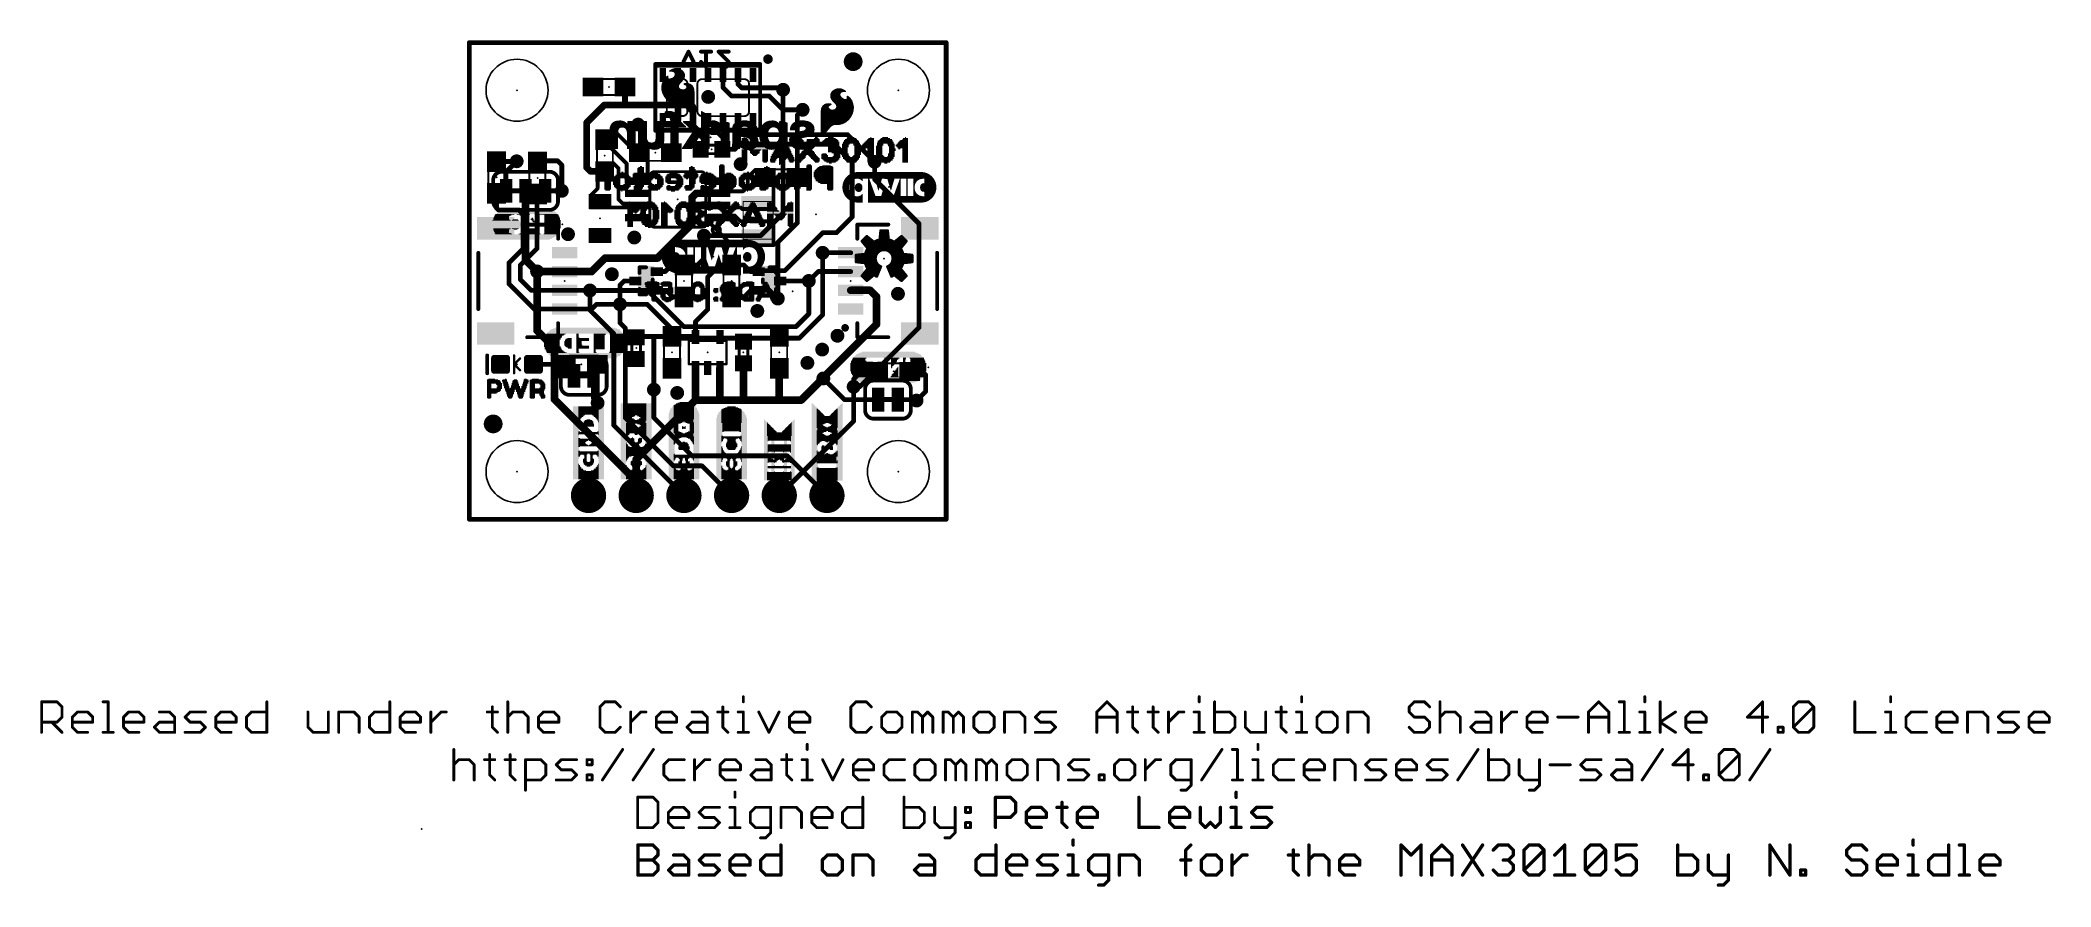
# Model space of a CAD drawing. Extents: x -23 to 84, y -20 to 26.
import ezdxf

# ---------------------------------------------------------------- set-up
doc = ezdxf.new("R2010")
doc.units = 0
for name, color, linetype in [('1', 12, 'CONTINUOUS'), ('16', 132, 'CONTINUOUS'), ('17', 110, 'CONTINUOUS'), ('18', 110, 'CONTINUOUS'), ('20', 53, 'CONTINUOUS'), ('21', 41, 'CONTINUOUS'), ('22', 40, 'CONTINUOUS'), ('23', 53, 'CONTINUOUS'), ('24', 53, 'CONTINUOUS'), ('51', 53, 'CONTINUOUS')]:
    doc.layers.add(name, color=color, linetype=linetype)

# ---------------------------------------------------------------- blocks, each defined once
blk = doc.blocks.new('RECT')
blk.add_solid([(-0.5, -0.5), (0.5, -0.5), (-0.5, 0.5), (0.5, 0.5)])
blk = doc.blocks.new('RECT160000X160000R30')
at = {"const_width": 0.15}
blk.add_lwpolyline([(0.425, -0.35), (0.425, 0.35, 0.4142), (0.35, 0.425), (-0.35, 0.425, 0.4142), (-0.425, 0.35), (-0.425, -0.35, 0.4142), (-0.35, -0.425), (0.35, -0.425, 0.4142)], format="xyb", close=True, dxfattribs=at)
blk.add_solid([(-0.3754, -0.3754), (0.3754, -0.3754), (-0.3754, 0.3754), (0.3754, 0.3754)])
blk = doc.blocks.new('PIE')
at = {"const_width": 0.5}
blk.add_lwpolyline([(0, -0.25, 1), (0, 0.25, 1), (0, -0.25)], format="xyb", dxfattribs=at)
blk = doc.blocks.new('ROUNDP')
at = {"const_width": 0.5}
blk.add_lwpolyline([(0, -0.25, 1), (0, 0.25, 1), (0, -0.25)], format="xyb", dxfattribs=at)
blk = doc.blocks.new('ROUNDV')
at = {"const_width": 0.5}
blk.add_lwpolyline([(0, -0.25, 1), (0, 0.25, 1), (0, -0.25)], format="xyb", dxfattribs=at)

msp = doc.modelspace()

# ---------------------------------------------------------------- linework, layer by layer
at = {"layer": '1'}
for points, const_width in [([(0, 25.4), (0, 0)], 0.254), ([(25.4, 25.4), (0, 25.4)], 0.254), ([(25.4, 0), (25.4, 25.4)], 0.254), ([(13.5088, 23.6715), (13.5088, 23.0164)], 0.254), ([(14.3088, 23.1816), (14.3088, 23.6715)], 0.254), ([(8.2922, 23.0378), (8.2922, 22.0844)], 0.3048), ([(13.5088, 23.0164), (13.97, 22.5552)], 0.254), ([(13.97, 22.5552), (15.9766, 22.5552)], 0.254), ([(14.5034, 22.987), (14.3088, 23.1816)], 0.254), ([(16.6116, 22.987), (14.5034, 22.987)], 0.254), ([(15.9766, 22.5552), (16.7132, 21.8186)], 0.254), ([(16.6116, 22.987), (16.7132, 22.8854)], 0.254), ([(7.1882, 22.0726), (6.2484, 21.1328)], 0.3556), ([(8.2804, 22.0726), (7.1882, 22.0726)], 0.3556), ([(11.0998, 22.0726), (8.2804, 22.0726)], 0.3556), ([(8.2922, 22.0844), (8.2804, 22.0726)], 0.3048), ([(11.811, 22.0726), (11.0998, 22.0726)], 0.3556), ([(11.1088, 22.0636), (11.0998, 22.0726)], 0.3556), ([(11.1088, 21.2715), (11.1088, 22.0636)], 0.3556), ([(11.9088, 21.9748), (11.811, 22.0726)], 0.3556), ([(11.9088, 21.2715), (11.9088, 21.9748)], 0.3556), ([(16.7132, 21.8186), (17.7546, 21.8186)], 0.254), ([(6.2484, 21.1328), (6.2484, 18.7452)], 0.3556), ([(6.8326, 19.7866), (6.8326, 20.6756)], 0.2032), ([(6.8326, 20.6756), (7.747, 20.6756)], 0.2032), ([(7.747, 20.6756), (8.509, 19.9136)], 0.2032), ([(12.7088, 21.2715), (12.7088, 20.7684)], 0.2032), ([(12.7088, 20.7684), (12.9032, 20.574)], 0.2032), ([(12.9032, 20.574), (13.2334, 20.574)], 0.2032), ([(13.2334, 20.574), (13.4832, 20.3242)], 0.2032), ([(13.4832, 20.3242), (13.4832, 19.7104)], 0.2032), ([(14.3088, 20.7178), (14.3088, 21.2715)], 0.254), ([(14.3254, 20.7012), (14.3088, 20.7178)], 0.254), ([(14.3254, 20.7012), (14.5288, 20.4978)], 0.254), ([(14.5288, 20.4978), (20.1422, 20.4978)], 0.254), ([(20.1422, 20.4978), (21.59, 19.05)], 0.254), ([(7.5438, 19.7866), (6.8326, 19.7866)], 0.2032), ([(8.382, 18.9484), (7.5438, 19.7866)], 0.2032), ([(8.509, 19.9136), (9.4996, 19.9136)], 0.2032), ([(9.4996, 19.9136), (9.4996, 17.907)], 0.2032), ([(14.1478, 19.7104), (13.4832, 19.7104)], 0.254), ([(14.4272, 19.9898), (14.1478, 19.7104)], 0.254), ([(19.431, 19.9898), (14.4272, 19.9898)], 0.254), ([(20.3962, 19.0246), (19.431, 19.9898)], 0.254), ([(1.4478, 19.0618), (2.509, 19.0618)], 0.254), ([(2.509, 19.0618), (2.5226, 19.0754)], 0.254), ([(3.6966, 19.1008), (3.6322, 19.0364)], 0.254), ([(4.699, 19.1008), (3.6966, 19.1008)], 0.254), ([(4.9276, 18.8722), (4.699, 19.1008)], 0.254), ([(4.9276, 17.5006), (4.9276, 18.8722)], 0.254), ([(6.2484, 18.7452), (6.4516, 18.542)], 0.3556), ([(7.2018, 18.542), (6.4516, 18.542)], 0.3556), ([(7.6708, 18.9738), (6.8326, 18.9738)], 0.2032), ([(6.8326, 18.9738), (6.8326, 17.6276)], 0.2032), ([(7.2136, 18.5302), (7.2018, 18.542)], 0.3556), ([(7.9502, 18.6944), (7.6708, 18.9738)], 0.2032), ([(7.9502, 17.0434), (7.9502, 18.6944)], 0.2032), ([(8.382, 17.907), (8.382, 18.9484)], 0.2032), ([(15.24, 18.6182), (14.8336, 18.2118)], 0.2032), ([(14.8336, 18.2118), (14.8336, 17.7292)], 0.2032), ([(16.2052, 18.6182), (15.24, 18.6182)], 0.2032), ([(16.2052, 16.5354), (16.2052, 18.6182)], 0.2032), ([(20.3962, 16.1036), (20.3962, 19.0246)], 0.254), ([(1.4478, 16.5862), (1.4478, 17.3618)], 0.254), ([(3.6322, 17.3364), (3.6068, 17.311)], 0.254), ([(3.6068, 17.311), (3.6068, 14.4272)], 0.254), ([(6.8326, 17.6276), (6.4516, 17.2466)], 0.2032), ([(6.4516, 17.2466), (6.4516, 16.6116)], 0.2032), ([(8.1788, 16.8148), (7.9502, 17.0434)], 0.2032), ([(9.4996, 17.907), (8.382, 17.907)], 0.2032), ([(12.0852, 17.3684), (11.8618, 17.145)], 0.4064), ([(11.8618, 17.145), (11.8618, 16.6624)], 0.4064), ([(13.3498, 17.3684), (12.0852, 17.3684)], 0.4064), ([(14.5796, 17.4752), (12.7762, 17.4752)], 0.2032), ([(12.7762, 17.4752), (12.7762, 16.6116)], 0.2032), ([(14.8336, 17.7292), (14.5796, 17.4752)], 0.2032), ([(1.5494, 16.4846), (1.4478, 16.5862)], 0.254), ([(2.5098, 16.4846), (1.5494, 16.4846)], 0.254), ([(2.5128, 16.4816), (2.5098, 16.4846)], 0.254), ([(2.6416, 16.4816), (2.5128, 16.4816)], 0.254), ([(2.8702, 16.253), (2.6416, 16.4816)], 0.254), ([(2.8702, 14.4272), (2.8702, 16.253)], 0.254), ([(6.4516, 16.6116), (9.4234, 16.6116)], 0.2032), ([(9.4234, 16.8148), (8.1788, 16.8148)], 0.2032), ([(9.4234, 16.6116), (9.4234, 16.8148)], 0.2032), ([(11.8618, 16.6624), (11.9178, 16.7184)], 0.4064), ([(11.8618, 15.748), (11.8618, 16.6624)], 0.4064), ([(11.9178, 16.7184), (13.3498, 16.7184)], 0.4064), ([(14.1478, 16.1798), (12.7254, 16.1798)], 0.2032), ([(12.7254, 16.1798), (12.7254, 15.875)], 0.2032), ([(12.7762, 16.6116), (14.4526, 16.6116)], 0.2032), ([(14.4461, 15.8815), (14.1478, 16.1798)], 0.2032), ([(14.4526, 16.6116), (14.5288, 16.5354)], 0.2032), ([(14.5288, 16.5354), (16.2052, 16.5354)], 0.2032), ([(20.3962, 16.1036), (19.558, 15.2654)], 0.254), ([(10.033, 13.9192), (11.8618, 15.748)], 0.4064), ([(12.4968, 15.113), (12.4968, 13.8802)], 0.254), ([(12.7254, 15.875), (13.9954, 14.605)], 0.2032), ([(15.875, 15.875), (14.4461, 15.8815)], 0.2032), ([(16.2052, 15.875), (15.875, 15.875)], 0.2032), ([(16.2052, 14.605), (16.2052, 15.875)], 0.2032), ([(16.8162, 13.2508), (18.8308, 15.2654)], 0.254), ([(18.8308, 15.2654), (19.558, 15.2654)], 0.254), ([(2.1082, 13.6652), (2.8702, 14.4272)], 0.254), ([(2.7178, 13.5382), (3.6068, 14.4272)], 0.254), ([(6.5198, 13.2), (7.239, 13.9192)], 0.4064), ([(7.239, 13.9192), (10.033, 13.9192)], 0.4064), ([(12.4968, 13.8802), (12.1666, 13.55)], 0.254), ([(13.9954, 14.605), (16.2052, 14.605)], 0.2032), ([(18.8228, 14.2), (18.8214, 14.1986)], 0.254), ([(20.32, 14.2), (18.8228, 14.2)], 0.254), ([(2.1082, 12.5476), (2.1082, 13.6652)], 0.254), ([(2.7178, 12.7762), (2.7178, 13.5382)], 0.254), ([(3.294, 12.2), (2.7178, 12.7762)], 0.254), ([(3.6068, 13.208), (5.072, 13.208)], 0.4064), ([(5.072, 13.208), (5.08, 13.2)], 0.4064), ([(5.08, 13.2), (6.5198, 13.2)], 0.4064), ([(10.4314, 13.2), (9.99, 13.2)], 0.254), ([(10.7814, 13.55), (10.4314, 13.2)], 0.254), ([(11.43, 13.55), (10.7814, 13.55)], 0.254), ([(11.43, 13.55), (12.1666, 13.55)], 0.254), ([(13.3468, 13.55), (12.7, 12.9032)], 0.254), ([(12.7, 11.8618), (12.7, 12.9032)], 0.254), ([(13.97, 13.55), (13.3468, 13.55)], 0.254), ([(13.97, 13.55), (14.6186, 13.55)], 0.254), ([(14.6186, 13.55), (14.9686, 13.2)], 0.254), ([(14.9686, 13.2), (15.41, 13.2)], 0.254), ([(15.41, 13.2), (15.4608, 13.2508)], 0.254), ([(15.4608, 13.2508), (16.8162, 13.2508)], 0.254), ([(18.5848, 13.2), (18.0848, 12.7)], 0.254), ([(20.32, 13.2), (18.5848, 13.2)], 0.254), ([(3.4558, 11.2), (2.1082, 12.5476)], 0.254), ([(5.08, 12.2), (3.294, 12.2)], 0.254), ([(5.08, 12.2), (6.4182, 12.2)], 0.254), ([(6.4182, 12.2), (6.4262, 12.192)], 0.254), ([(8.255, 12.7), (8.0264, 12.4714)], 0.254), ([(8.0264, 12.4714), (8.0264, 11.4554)], 0.254), ([(8.84, 12.7), (8.255, 12.7)], 0.254), ([(9.99, 12.2), (10.4822, 12.2)], 0.254), ([(10.4822, 12.2), (10.8322, 11.85)], 0.254), ([(10.8322, 11.85), (11.43, 11.85)], 0.254), ([(11.43, 11.85), (12.6882, 11.85)], 0.254), ([(12.6882, 11.85), (12.7, 11.8618)], 0.254), ([(12.7, 11.176), (12.7, 11.8618)], 0.254), ([(13.97, 11.85), (14.644, 11.85)], 0.254), ([(14.644, 11.85), (14.994, 12.2)], 0.254), ([(14.994, 12.2), (15.41, 12.2)], 0.254), ([(15.41, 12.2), (15.994, 12.2)], 0.254), ([(15.994, 12.2), (16.4338, 11.7602)], 0.254), ([(18.0848, 12.7), (16.56, 12.7)], 0.254), ([(20.32, 12.2), (21.3534, 12.2)], 0.4064), ([(21.3534, 12.2), (21.6916, 11.8618)], 0.4064), ([(21.6916, 11.8618), (21.6916, 10.3886)], 0.4064), ([(5.08, 11.2), (3.4558, 11.2)], 0.254), ([(5.08, 11.2), (6.5264, 11.2)], 0.254), ([(6.7818, 11.4554), (6.5264, 11.2)], 0.254), ([(8.0264, 11.4554), (6.7818, 11.4554)], 0.254), ([(12.05, 10.526), (12.7, 11.176)], 0.254), ([(8.89, 9.6986), (8.9314, 9.74)], 0.254), ([(8.9314, 9.74), (9.8295, 9.74)], 0.254), ([(9.8295, 9.74), (10.795, 9.74)], 0.254), ([(9.8295, 6.9088), (9.8295, 9.74)], 0.254), ([(12.025, 9.74), (10.795, 9.74)], 0.254), ([(12.05, 9.715), (12.025, 9.74)], 0.254), ([(12.05, 9.715), (12.05, 10.526)], 0.254), ([(21.6916, 10.3886), (18.8595, 7.5565)], 0.4064), ([(5.119, 8.255), (3.417, 8.255)], 0.254), ([(6.819, 6.2112), (6.819, 8.255)], 0.254), ([(12.05, 8.065), (12.05, 6.3604)], 0.4064), ([(13.35, 8.065), (13.35, 6.365)], 0.4064), ([(14.605, 8.31), (14.605, 6.35)], 0.4064), ([(16.51, 8.04), (16.51, 6.35)], 0.4064), ([(18.8341, 7.5057), (17.6784, 6.35)], 0.4064), ([(18.8595, 7.5057), (18.8341, 7.5057)], 0.4064), ([(18.8595, 7.5565), (18.8595, 7.5057)], 0.4064), ([(20.8788, 7.874), (20.4724, 7.4676)], 0.254), ([(20.4724, 7.0612), (20.4724, 7.4676)], 0.254), ([(20.8788, 7.874), (21.756, 7.874)], 0.254), ([(23.456, 7.874), (24.13, 7.874)], 0.254), ([(24.13, 7.874), (24.3078, 7.6962)], 0.254), ([(24.3078, 7.6962), (24.3078, 6.8072)], 0.254), ([(12.0396, 6.35), (8.89, 3.2004)], 0.4064), ([(12.05, 6.3604), (12.0396, 6.35)], 0.4064), ([(13.335, 6.35), (12.0396, 6.35)], 0.4064), ([(13.35, 6.365), (13.335, 6.35)], 0.4064), ([(14.605, 6.35), (13.335, 6.35)], 0.4064), ([(16.51, 6.35), (14.605, 6.35)], 0.4064), ([(17.6784, 6.35), (16.51, 6.35)], 0.4064), ([(20.4724, 7.0612), (20.4724, 5.2324)], 0.254), ([(24.3078, 6.8072), (23.8252, 6.3246)], 0.254), ([(6.8326, 6.1976), (6.819, 6.2112)], 0.254), ([(20.4724, 5.2324), (16.51, 1.27)], 0.254), ([(8.89, 3.2004), (8.89, 1.27)], 0.4064), ([(0, 0), (25.4, 0)], 0.254)]:
    msp.add_lwpolyline(points, dxfattribs=dict(at, const_width=const_width))
for points, const_width in [([(0.0635, 25.4, 1), (-0.0635, 25.4)], 0.127), ([(0, 25.4635, 1), (0, 25.3365)], 0.127), ([(25.4635, 25.4, 1), (25.3365, 25.4)], 0.127), ([(25.4, 25.3365, 1), (25.4, 25.4635)], 0.127), ([(13.5723, 23.6715, 1), (13.4453, 23.6715)], 0.127), ([(14.3723, 23.6715, 1), (14.2453, 23.6715)], 0.127), ([(8.3684, 23.0378, 1), (8.216, 23.0378)], 0.1524), ([(13.5537, 23.0613, 1), (13.4639, 22.9715)], 0.127), ([(13.4453, 23.0164, 1), (13.5723, 23.0164)], 0.127), ([(13.97, 22.6187, 1), (13.97, 22.4917)], 0.127), ([(13.9251, 22.5103, 1), (14.0149, 22.6001)], 0.127), ([(14.3537, 23.2265, 1), (14.2639, 23.1367)], 0.127), ([(14.2453, 23.1816, 1), (14.3723, 23.1816)], 0.127), ([(14.5034, 23.0505, 1), (14.5034, 22.9235)], 0.127), ([(14.4585, 22.9421, 1), (14.5483, 23.0319)], 0.127), ([(16.0215, 22.6001, 1), (15.9317, 22.5103)], 0.127), ([(15.9766, 22.4917, 1), (15.9766, 22.6187)], 0.127), ([(16.6565, 23.0319, 1), (16.5667, 22.9421)], 0.127), ([(16.6116, 22.9235, 1), (16.6116, 23.0505)], 0.127), ([(16.6683, 22.8405, 1), (16.7581, 22.9303)], 0.127), ([(7.1882, 22.1615, 1), (7.1882, 21.9837)], 0.1778), ([(7.2511, 22.0097, 1), (7.1253, 22.1355)], 0.1778), ([(8.2804, 22.1615, 1), (8.2804, 21.9837)], 0.1778), ([(8.2265, 22.1265, 1), (8.3343, 22.0187)], 0.1524), ([(8.216, 22.0844, 1), (8.3684, 22.0844)], 0.1524), ([(8.3461, 22.0305, 1), (8.2383, 22.1383)], 0.1524), ([(8.2804, 21.9837, 1), (8.2804, 22.1615)], 0.1778), ([(11.1627, 22.1355, 1), (11.0369, 22.0097)], 0.1778), ([(11.0998, 22.1615, 1), (11.0998, 21.9837)], 0.1778), ([(11.1977, 22.0636, 1), (11.0199, 22.0636)], 0.1778), ([(11.0459, 22.0007, 1), (11.1717, 22.1265)], 0.1778), ([(11.0998, 21.9837, 1), (11.0998, 22.1615)], 0.1778), ([(11.8739, 22.1355, 1), (11.7481, 22.0097)], 0.1778), ([(11.811, 21.9837, 1), (11.811, 22.1615)], 0.1778), ([(11.9977, 21.9748, 1), (11.8199, 21.9748)], 0.1778), ([(11.8459, 21.9119, 1), (11.9717, 22.0377)], 0.1778), ([(16.7132, 21.8821, 1), (16.7132, 21.7551)], 0.127), ([(16.6683, 21.7737, 1), (16.7581, 21.8635)], 0.127), ([(17.7546, 21.7551, 1), (17.7546, 21.8821)], 0.127), ([(6.1855, 21.1957, 1), (6.3113, 21.0699)], 0.1778), ([(6.3373, 21.1328, 1), (6.1595, 21.1328)], 0.1778), ([(6.8834, 20.6756, 1), (6.7818, 20.6756)], 0.1016), ([(6.8326, 20.7264, 1), (6.8326, 20.6248)], 0.1016), ([(7.7829, 20.7115, 1), (7.7111, 20.6397)], 0.1016), ([(7.747, 20.6248, 1), (7.747, 20.7264)], 0.1016), ([(11.0199, 21.2715, 1), (11.1977, 21.2715)], 0.1778), ([(11.8199, 21.2715, 1), (11.9977, 21.2715)], 0.1778), ([(12.7596, 21.2715, 1), (12.658, 21.2715)], 0.1016), ([(12.7447, 20.8043, 1), (12.6729, 20.7325)], 0.1016), ([(12.658, 20.7684, 1), (12.7596, 20.7684)], 0.1016), ([(12.9032, 20.6248, 1), (12.9032, 20.5232)], 0.1016), ([(12.8673, 20.5381, 1), (12.9391, 20.6099)], 0.1016), ([(13.2693, 20.6099, 1), (13.1975, 20.5381)], 0.1016), ([(13.2334, 20.5232, 1), (13.2334, 20.6248)], 0.1016), ([(13.534, 20.3242, 1), (13.4324, 20.3242)], 0.1016), ([(13.4473, 20.2883, 1), (13.5191, 20.3601)], 0.1016), ([(14.3723, 21.2715, 1), (14.2453, 21.2715)], 0.127), ([(14.3537, 20.7627, 1), (14.2639, 20.6729)], 0.127), ([(14.2453, 20.7178, 1), (14.3723, 20.7178)], 0.127), ([(14.3703, 20.7461, 1), (14.2805, 20.6563)], 0.127), ([(14.2805, 20.6563, 1), (14.3703, 20.7461)], 0.127), ([(14.5288, 20.5613, 1), (14.5288, 20.4343)], 0.127), ([(14.4839, 20.4529, 1), (14.5737, 20.5427)], 0.127), ([(20.1871, 20.5427, 1), (20.0973, 20.4529)], 0.127), ([(20.1422, 20.4343, 1), (20.1422, 20.5613)], 0.127), ([(6.8326, 19.8374, 1), (6.8326, 19.7358)], 0.1016), ([(6.7818, 19.7866, 1), (6.8834, 19.7866)], 0.1016), ([(7.5797, 19.8225, 1), (7.5079, 19.7507)], 0.1016), ([(7.5438, 19.7358, 1), (7.5438, 19.8374)], 0.1016), ([(8.509, 19.9644, 1), (8.509, 19.8628)], 0.1016), ([(8.4731, 19.8777, 1), (8.5449, 19.9495)], 0.1016), ([(9.5504, 19.9136, 1), (9.4488, 19.9136)], 0.1016), ([(9.4996, 19.8628, 1), (9.4996, 19.9644)], 0.1016), ([(13.4832, 19.7739, 1), (13.4832, 19.6469)], 0.127), ([(13.4324, 19.7104, 1), (13.534, 19.7104)], 0.1016), ([(14.1029, 19.7553, 1), (14.1927, 19.6655)], 0.127), ([(14.1478, 19.6469, 1), (14.1478, 19.7739)], 0.127), ([(14.4272, 20.0533, 1), (14.4272, 19.9263)], 0.127), ([(14.4721, 19.9449, 1), (14.3823, 20.0347)], 0.127), ([(19.4759, 20.0347, 1), (19.3861, 19.9449)], 0.127), ([(19.431, 19.9263, 1), (19.431, 20.0533)], 0.127), ([(1.4478, 19.1253, 1), (1.4478, 18.9983)], 0.127), ([(2.4641, 19.1067, 1), (2.5539, 19.0169)], 0.127), ([(2.5675, 19.0305, 1), (2.4777, 19.1203)], 0.127), ([(2.509, 18.9983, 1), (2.509, 19.1253)], 0.127), ([(3.5873, 19.0813, 1), (3.6771, 18.9915)], 0.127), ([(3.6966, 19.1643, 1), (3.6966, 19.0373)], 0.127), ([(3.7415, 19.0559, 1), (3.6517, 19.1457)], 0.127), ([(4.7439, 19.1457, 1), (4.6541, 19.0559)], 0.127), ([(4.699, 19.0373, 1), (4.699, 19.1643)], 0.127), ([(4.9911, 18.8722, 1), (4.8641, 18.8722)], 0.127), ([(4.8827, 18.8273, 1), (4.9725, 18.9171)], 0.127), ([(6.3113, 18.8081, 1), (6.1855, 18.6823)], 0.1778), ([(6.1595, 18.7452, 1), (6.3373, 18.7452)], 0.1778), ([(6.4516, 18.6309, 1), (6.4516, 18.4531)], 0.1778), ([(6.3887, 18.4791, 1), (6.5145, 18.6049)], 0.1778), ([(6.8326, 19.0246, 1), (6.8326, 18.923)], 0.1016), ([(6.8834, 18.9738, 1), (6.7818, 18.9738)], 0.1016), ([(7.2647, 18.6049, 1), (7.1389, 18.4791)], 0.1778), ([(7.1507, 18.4673, 1), (7.2765, 18.5931)], 0.1778), ([(7.2018, 18.4531, 1), (7.2018, 18.6309)], 0.1778), ([(7.7067, 19.0097, 1), (7.6349, 18.9379)], 0.1016), ([(7.6708, 18.923, 1), (7.6708, 19.0246)], 0.1016), ([(8.001, 18.6944, 1), (7.8994, 18.6944)], 0.1016), ([(7.9143, 18.6585, 1), (7.9861, 18.7303)], 0.1016), ([(8.4328, 18.9484, 1), (8.3312, 18.9484)], 0.1016), ([(8.3461, 18.9125, 1), (8.4179, 18.9843)], 0.1016), ([(14.8844, 18.2118, 1), (14.7828, 18.2118)], 0.1016), ([(14.7977, 18.2477, 1), (14.8695, 18.1759)], 0.1016), ([(15.24, 18.669, 1), (15.24, 18.5674)], 0.1016), ([(15.2759, 18.5823, 1), (15.2041, 18.6541)], 0.1016), ([(16.256, 18.6182, 1), (16.1544, 18.6182)], 0.1016), ([(16.2052, 18.5674, 1), (16.2052, 18.669)], 0.1016), ([(20.4597, 19.0246, 1), (20.3327, 19.0246)], 0.127), ([(20.3513, 18.9797, 1), (20.4411, 19.0695)], 0.127), ([(21.5451, 19.0051, 1), (21.6349, 19.0949)], 0.127), ([(1.5113, 17.3618, 1), (1.3843, 17.3618)], 0.127), ([(3.6703, 17.311, 1), (3.5433, 17.311)], 0.127), ([(3.5619, 17.3559, 1), (3.6517, 17.2661)], 0.127), ([(3.6771, 17.2915, 1), (3.5873, 17.3813)], 0.127), ([(4.8641, 17.5006, 1), (4.9911, 17.5006)], 0.127), ([(6.5024, 17.2466, 1), (6.4008, 17.2466)], 0.1016), ([(6.4157, 17.2825, 1), (6.4875, 17.2107)], 0.1016), ([(6.7818, 17.6276, 1), (6.8834, 17.6276)], 0.1016), ([(6.8685, 17.5917, 1), (6.7967, 17.6635)], 0.1016), ([(7.9861, 17.0793, 1), (7.9143, 17.0075)], 0.1016), ([(8.382, 17.9578, 1), (8.382, 17.8562)], 0.1016), ([(8.3312, 17.907, 1), (8.4328, 17.907)], 0.1016), ([(9.4488, 17.907, 1), (9.5504, 17.907)], 0.1016), ([(9.4996, 17.8562, 1), (9.4996, 17.9578)], 0.1016), ([(11.9634, 17.145, 1), (11.7602, 17.145)], 0.2032), ([(11.79, 17.2168, 1), (11.9336, 17.0732)], 0.2032), ([(12.0852, 17.47, 1), (12.0852, 17.2668)], 0.2032), ([(12.157, 17.2966, 1), (12.0134, 17.4402)], 0.2032), ([(12.7762, 17.526, 1), (12.7762, 17.4244)], 0.1016), ([(12.827, 17.4752, 1), (12.7254, 17.4752)], 0.1016), ([(13.3498, 17.2668, 1), (13.3498, 17.47)], 0.2032), ([(14.5437, 17.5111, 1), (14.6155, 17.4393)], 0.1016), ([(14.5796, 17.4244, 1), (14.5796, 17.526)], 0.1016), ([(14.7828, 17.7292, 1), (14.8844, 17.7292)], 0.1016), ([(14.8695, 17.6933, 1), (14.7977, 17.7651)], 0.1016), ([(1.4927, 16.6311, 1), (1.4029, 16.5413)], 0.127), ([(1.3843, 16.5862, 1), (1.5113, 16.5862)], 0.127), ([(1.5494, 16.5481, 1), (1.5494, 16.4211)], 0.127), ([(1.5045, 16.4397, 1), (1.5943, 16.5295)], 0.127), ([(2.5547, 16.5295, 1), (2.4649, 16.4397)], 0.127), ([(2.5128, 16.5451, 1), (2.5128, 16.4181)], 0.127), ([(2.4679, 16.4367, 1), (2.5577, 16.5265)], 0.127), ([(2.5098, 16.4211, 1), (2.5098, 16.5481)], 0.127), ([(2.6865, 16.5265, 1), (2.5967, 16.4367)], 0.127), ([(2.6416, 16.4181, 1), (2.6416, 16.5451)], 0.127), ([(2.9337, 16.253, 1), (2.8067, 16.253)], 0.127), ([(2.8253, 16.2081, 1), (2.9151, 16.2979)], 0.127), ([(6.4516, 16.6624, 1), (6.4516, 16.5608)], 0.1016), ([(6.4008, 16.6116, 1), (6.5024, 16.6116)], 0.1016), ([(7.8994, 17.0434, 1), (8.001, 17.0434)], 0.1016), ([(8.1788, 16.8656, 1), (8.1788, 16.764)], 0.1016), ([(8.1429, 16.7789, 1), (8.2147, 16.8507)], 0.1016), ([(9.4742, 16.8148, 1), (9.3726, 16.8148)], 0.1016), ([(9.3726, 16.6116, 1), (9.4742, 16.6116)], 0.1016), ([(9.4234, 16.764, 1), (9.4234, 16.8656)], 0.1016), ([(9.4234, 16.5608, 1), (9.4234, 16.6624)], 0.1016), ([(11.9634, 16.6624, 1), (11.7602, 16.6624)], 0.2032), ([(11.7602, 16.6624, 1), (11.9634, 16.6624)], 0.2032), ([(11.79, 16.7342, 1), (11.9336, 16.5906)], 0.2032), ([(11.9178, 16.82, 1), (11.9178, 16.6168)], 0.2032), ([(11.9896, 16.6466, 1), (11.846, 16.7902)], 0.2032), ([(12.7254, 16.2306, 1), (12.7254, 16.129)], 0.1016), ([(12.7762, 16.1798, 1), (12.6746, 16.1798)], 0.1016), ([(12.7762, 16.6624, 1), (12.7762, 16.5608)], 0.1016), ([(12.7254, 16.6116, 1), (12.827, 16.6116)], 0.1016), ([(13.3498, 16.6168, 1), (13.3498, 16.82)], 0.2032), ([(14.1837, 16.2157, 1), (14.1119, 16.1439)], 0.1016), ([(14.1478, 16.129, 1), (14.1478, 16.2306)], 0.1016), ([(14.4885, 16.6475, 1), (14.4167, 16.5757)], 0.1016), ([(14.4526, 16.5608, 1), (14.4526, 16.6624)], 0.1016), ([(14.5288, 16.5862, 1), (14.5288, 16.4846)], 0.1016), ([(14.4929, 16.4995, 1), (14.5647, 16.5713)], 0.1016), ([(16.1544, 16.5354, 1), (16.256, 16.5354)], 0.1016), ([(16.2052, 16.4846, 1), (16.2052, 16.5862)], 0.1016), ([(20.3327, 16.1036, 1), (20.4597, 16.1036)], 0.127), ([(20.4411, 16.0587, 1), (20.3513, 16.1485)], 0.127), ([(11.7602, 15.748, 1), (11.9634, 15.748)], 0.2032), ([(11.9336, 15.6762, 1), (11.79, 15.8198)], 0.2032), ([(12.5603, 15.113, 1), (12.4333, 15.113)], 0.127), ([(12.7613, 15.9109, 1), (12.6895, 15.8391)], 0.1016), ([(12.6746, 15.875, 1), (12.7762, 15.875)], 0.1016), ([(14.4463, 15.9323, 1), (14.4459, 15.8307)], 0.1016), ([(14.4102, 15.8456, 1), (14.482, 15.9174)], 0.1016), ([(15.875, 15.9258, 1), (15.875, 15.8242)], 0.1016), ([(15.8748, 15.8242, 1), (15.8752, 15.9258)], 0.1016), ([(16.256, 15.875, 1), (16.1544, 15.875)], 0.1016), ([(16.2052, 15.8242, 1), (16.2052, 15.9258)], 0.1016), ([(18.8308, 15.3289, 1), (18.8308, 15.2019)], 0.127), ([(18.8757, 15.2205, 1), (18.7859, 15.3103)], 0.127), ([(19.5131, 15.3103, 1), (19.6029, 15.2205)], 0.127), ([(19.558, 15.2019, 1), (19.558, 15.3289)], 0.127), ([(2.8067, 14.4272, 1), (2.9337, 14.4272)], 0.127), ([(2.9151, 14.3823, 1), (2.8253, 14.4721)], 0.127), ([(3.5433, 14.4272, 1), (3.6703, 14.4272)], 0.127), ([(3.6517, 14.3823, 1), (3.5619, 14.4721)], 0.127), ([(7.239, 14.0208, 1), (7.239, 13.8176)], 0.2032), ([(7.3108, 13.8474, 1), (7.1672, 13.991)], 0.2032), ([(9.9612, 13.991, 1), (10.1048, 13.8474)], 0.2032), ([(10.033, 13.8176, 1), (10.033, 14.0208)], 0.2032), ([(12.4333, 13.8802, 1), (12.5603, 13.8802)], 0.127), ([(12.5417, 13.8353, 1), (12.4519, 13.9251)], 0.127), ([(13.9954, 14.6558, 1), (13.9954, 14.5542)], 0.1016), ([(13.9595, 14.5691, 1), (14.0313, 14.6409)], 0.1016), ([(16.1544, 14.605, 1), (16.256, 14.605)], 0.1016), ([(16.2052, 14.5542, 1), (16.2052, 14.6558)], 0.1016), ([(18.7765, 14.2435, 1), (18.8663, 14.1537)], 0.127), ([(18.8228, 14.2635, 1), (18.8228, 14.1365)], 0.127), ([(18.8677, 14.1551, 1), (18.7779, 14.2449)], 0.127), ([(20.32, 14.1365, 1), (20.32, 14.2635)], 0.127), ([(2.1717, 13.6652, 1), (2.0447, 13.6652)], 0.127), ([(2.0633, 13.7101, 1), (2.1531, 13.6203)], 0.127), ([(2.7813, 13.5382, 1), (2.6543, 13.5382)], 0.127), ([(2.6729, 13.5831, 1), (2.7627, 13.4933)], 0.127), ([(2.7627, 12.8211, 1), (2.6729, 12.7313)], 0.127), ([(3.6068, 13.3096, 1), (3.6068, 13.1064)], 0.2032), ([(5.1438, 13.2798, 1), (5.0002, 13.1362)], 0.2032), ([(5.08, 13.3016, 1), (5.08, 13.0984)], 0.2032), ([(5.0082, 13.1282, 1), (5.1518, 13.2718)], 0.2032), ([(5.072, 13.1064, 1), (5.072, 13.3096)], 0.2032), ([(6.448, 13.2718, 1), (6.5916, 13.1282)], 0.2032), ([(6.5198, 13.0984, 1), (6.5198, 13.3016)], 0.2032), ([(9.99, 13.2635, 1), (9.99, 13.1365)], 0.127), ([(10.3865, 13.2449, 1), (10.4763, 13.1551)], 0.127), ([(10.4314, 13.1365, 1), (10.4314, 13.2635)], 0.127), ([(10.7814, 13.6135, 1), (10.7814, 13.4865)], 0.127), ([(10.8263, 13.5051, 1), (10.7365, 13.5949)], 0.127), ([(11.43, 13.6135, 1), (11.43, 13.4865)], 0.127), ([(11.43, 13.4865, 1), (11.43, 13.6135)], 0.127), ([(12.1217, 13.5949, 1), (12.2115, 13.5051)], 0.127), ([(12.1666, 13.4865, 1), (12.1666, 13.6135)], 0.127), ([(12.7635, 12.9032, 1), (12.6365, 12.9032)], 0.127), ([(12.6551, 12.9481, 1), (12.7449, 12.8583)], 0.127), ([(13.3468, 13.6135, 1), (13.3468, 13.4865)], 0.127), ([(13.3917, 13.5051, 1), (13.3019, 13.5949)], 0.127), ([(13.97, 13.6135, 1), (13.97, 13.4865)], 0.127), ([(13.97, 13.4865, 1), (13.97, 13.6135)], 0.127), ([(14.6635, 13.5949, 1), (14.5737, 13.5051)], 0.127), ([(14.6186, 13.4865, 1), (14.6186, 13.6135)], 0.127), ([(14.9686, 13.2635, 1), (14.9686, 13.1365)], 0.127), ([(14.9237, 13.1551, 1), (15.0135, 13.2449)], 0.127), ([(15.3651, 13.2449, 1), (15.4549, 13.1551)], 0.127), ([(15.4608, 13.3143, 1), (15.4608, 13.1873)], 0.127), ([(15.41, 13.1365, 1), (15.41, 13.2635)], 0.127), ([(15.5057, 13.2059, 1), (15.4159, 13.2957)], 0.127), ([(16.7713, 13.2957, 1), (16.8611, 13.2059)], 0.127), ([(16.8162, 13.1873, 1), (16.8162, 13.3143)], 0.127), ([(18.5848, 13.2635, 1), (18.5848, 13.1365)], 0.127), ([(18.6297, 13.1551, 1), (18.5399, 13.2449)], 0.127), ([(20.32, 13.1365, 1), (20.32, 13.2635)], 0.127), ([(2.1531, 12.5925, 1), (2.0633, 12.5027)], 0.127), ([(2.0447, 12.5476, 1), (2.1717, 12.5476)], 0.127), ([(2.6543, 12.7762, 1), (2.7813, 12.7762)], 0.127), ([(3.294, 12.2635, 1), (3.294, 12.1365)], 0.127), ([(3.2491, 12.1551, 1), (3.3389, 12.2449)], 0.127), ([(5.08, 12.2635, 1), (5.08, 12.1365)], 0.127), ([(5.08, 12.1365, 1), (5.08, 12.2635)], 0.127), ([(6.4631, 12.2449, 1), (6.3733, 12.1551)], 0.127), ([(6.3813, 12.1471, 1), (6.4711, 12.2369)], 0.127), ([(6.4182, 12.1365, 1), (6.4182, 12.2635)], 0.127), ([(8.0899, 12.4714, 1), (7.9629, 12.4714)], 0.127), ([(7.9815, 12.5163, 1), (8.0713, 12.4265)], 0.127), ([(8.255, 12.7635, 1), (8.255, 12.6365)], 0.127), ([(8.2999, 12.6551, 1), (8.2101, 12.7449)], 0.127), ([(8.84, 12.6365, 1), (8.84, 12.7635)], 0.127), ([(9.99, 12.2635, 1), (9.99, 12.1365)], 0.127), ([(10.5271, 12.2449, 1), (10.4373, 12.1551)], 0.127), ([(10.4822, 12.1365, 1), (10.4822, 12.2635)], 0.127), ([(10.8322, 11.9135, 1), (10.8322, 11.7865)], 0.127), ([(10.7873, 11.8051, 1), (10.8771, 11.8949)], 0.127), ([(11.43, 11.9135, 1), (11.43, 11.7865)], 0.127), ([(11.43, 11.7865, 1), (11.43, 11.9135)], 0.127), ([(12.6433, 11.8949, 1), (12.7331, 11.8051)], 0.127), ([(12.7635, 11.8618, 1), (12.6365, 11.8618)], 0.127), ([(12.6365, 11.8618, 1), (12.7635, 11.8618)], 0.127), ([(12.7449, 11.8169, 1), (12.6551, 11.9067)], 0.127), ([(12.6882, 11.7865, 1), (12.6882, 11.9135)], 0.127), ([(13.97, 11.9135, 1), (13.97, 11.7865)], 0.127), ([(14.5991, 11.8949, 1), (14.6889, 11.8051)], 0.127), ([(14.644, 11.7865, 1), (14.644, 11.9135)], 0.127), ([(14.994, 12.2635, 1), (14.994, 12.1365)], 0.127), ([(15.0389, 12.1551, 1), (14.9491, 12.2449)], 0.127), ([(15.41, 12.2635, 1), (15.41, 12.1365)], 0.127), ([(15.41, 12.1365, 1), (15.41, 12.2635)], 0.127), ([(16.0389, 12.2449, 1), (15.9491, 12.1551)], 0.127), ([(15.994, 12.1365, 1), (15.994, 12.2635)], 0.127), ([(16.3889, 11.7153, 1), (16.4787, 11.8051)], 0.127), ([(16.56, 12.7635, 1), (16.56, 12.6365)], 0.127), ([(18.0399, 12.7449, 1), (18.1297, 12.6551)], 0.127), ([(18.0848, 12.6365, 1), (18.0848, 12.7635)], 0.127), ([(20.32, 12.3016, 1), (20.32, 12.0984)], 0.2032), ([(21.4252, 12.2718, 1), (21.2816, 12.1282)], 0.2032), ([(21.3534, 12.0984, 1), (21.3534, 12.3016)], 0.2032), ([(21.7932, 11.8618, 1), (21.59, 11.8618)], 0.2032), ([(21.6198, 11.79, 1), (21.7634, 11.9336)], 0.2032), ([(3.4558, 11.2635, 1), (3.4558, 11.1365)], 0.127), ([(3.4109, 11.1551, 1), (3.5007, 11.2449)], 0.127), ([(5.08, 11.2635, 1), (5.08, 11.1365)], 0.127), ([(5.08, 11.1365, 1), (5.08, 11.2635)], 0.127), ([(6.4815, 11.2449, 1), (6.5713, 11.1551)], 0.127), ([(6.5264, 11.1365, 1), (6.5264, 11.2635)], 0.127), ([(6.7818, 11.5189, 1), (6.7818, 11.3919)], 0.127), ([(6.8267, 11.4105, 1), (6.7369, 11.5003)], 0.127), ([(7.9629, 11.4554, 1), (8.0899, 11.4554)], 0.127), ([(8.0264, 11.3919, 1), (8.0264, 11.5189)], 0.127), ([(12.6365, 11.176, 1), (12.7635, 11.176)], 0.127), ([(12.7449, 11.1311, 1), (12.6551, 11.2209)], 0.127), ([(8.8451, 9.7435, 1), (8.9349, 9.6537)], 0.127), ([(8.9314, 9.8035, 1), (8.9314, 9.6765)], 0.127), ([(8.9763, 9.6951, 1), (8.8865, 9.7849)], 0.127), ([(9.8295, 9.8035, 1), (9.8295, 9.6765)], 0.127), ([(9.893, 9.74, 1), (9.766, 9.74)], 0.127), ([(9.8295, 9.6765, 1), (9.8295, 9.8035)], 0.127), ([(10.795, 9.8035, 1), (10.795, 9.6765)], 0.127), ([(10.795, 9.6765, 1), (10.795, 9.8035)], 0.127), ([(12.0699, 9.7849, 1), (11.9801, 9.6951)], 0.127), ([(12.1135, 10.526, 1), (11.9865, 10.526)], 0.127), ([(12.0051, 10.5709, 1), (12.0949, 10.4811)], 0.127), ([(11.9865, 9.715, 1), (12.1135, 9.715)], 0.127), ([(12.0051, 9.6701, 1), (12.0949, 9.7599)], 0.127), ([(12.025, 9.6765, 1), (12.025, 9.8035)], 0.127), ([(21.59, 10.3886, 1), (21.7932, 10.3886)], 0.2032), ([(21.7634, 10.3168, 1), (21.6198, 10.4604)], 0.2032), ([(3.417, 8.3185, 1), (3.417, 8.1915)], 0.127), ([(5.119, 8.1915, 1), (5.119, 8.3185)], 0.127), ([(6.8825, 8.255, 1), (6.7555, 8.255)], 0.127), ([(12.1516, 8.065, 1), (11.9484, 8.065)], 0.2032), ([(13.4516, 8.065, 1), (13.2484, 8.065)], 0.2032), ([(14.7066, 8.31, 1), (14.5034, 8.31)], 0.2032), ([(16.6116, 8.04, 1), (16.4084, 8.04)], 0.2032), ([(18.8341, 7.6073, 1), (18.8341, 7.4041)], 0.2032), ([(18.9611, 7.5565, 1), (18.7579, 7.5565)], 0.2032), ([(18.7579, 7.5057, 1), (18.9611, 7.5057)], 0.2032), ([(18.7877, 7.6283, 1), (18.9313, 7.4847)], 0.2032), ([(18.9059, 7.4339, 1), (18.7623, 7.5775)], 0.2032), ([(18.8595, 7.4041, 1), (18.8595, 7.6073)], 0.2032), ([(20.5359, 7.4676, 1), (20.4089, 7.4676)], 0.127), ([(20.4275, 7.5125, 1), (20.5173, 7.4227)], 0.127), ([(20.8788, 7.9375, 1), (20.8788, 7.8105)], 0.127), ([(20.9237, 7.8291, 1), (20.8339, 7.9189)], 0.127), ([(21.756, 7.8105, 1), (21.756, 7.9375)], 0.127), ([(23.456, 7.9375, 1), (23.456, 7.8105)], 0.127), ([(24.1749, 7.9189, 1), (24.0851, 7.8291)], 0.127), ([(24.13, 7.8105, 1), (24.13, 7.9375)], 0.127), ([(24.3713, 7.6962, 1), (24.2443, 7.6962)], 0.127), ([(24.2629, 7.6513, 1), (24.3527, 7.7411)], 0.127), ([(9.766, 6.9088, 1), (9.893, 6.9088)], 0.127), ([(12.0396, 6.4516, 1), (12.0396, 6.2484)], 0.2032), ([(11.9678, 6.4218, 1), (12.1114, 6.2782)], 0.2032), ([(11.9484, 6.3604, 1), (12.1516, 6.3604)], 0.2032), ([(12.1114, 6.2782, 1), (11.9678, 6.4218)], 0.2032), ([(12.1218, 6.2886, 1), (11.9782, 6.4322)], 0.2032), ([(13.335, 6.4516, 1), (13.335, 6.2484)], 0.2032), ([(13.2632, 6.4218, 1), (13.4068, 6.2782)], 0.2032), ([(13.2484, 6.365, 1), (13.4516, 6.365)], 0.2032), ([(13.4218, 6.2932, 1), (13.2782, 6.4368)], 0.2032), ([(13.335, 6.2484, 1), (13.335, 6.4516)], 0.2032), ([(14.605, 6.4516, 1), (14.605, 6.2484)], 0.2032), ([(14.5034, 6.35, 1), (14.7066, 6.35)], 0.2032), ([(14.605, 6.2484, 1), (14.605, 6.4516)], 0.2032), ([(16.51, 6.4516, 1), (16.51, 6.2484)], 0.2032), ([(16.4084, 6.35, 1), (16.6116, 6.35)], 0.2032), ([(16.51, 6.2484, 1), (16.51, 6.4516)], 0.2032), ([(17.6066, 6.4218, 1), (17.7502, 6.2782)], 0.2032), ([(17.6784, 6.2484, 1), (17.6784, 6.4516)], 0.2032), ([(20.5359, 7.0612, 1), (20.4089, 7.0612)], 0.127), ([(20.4089, 7.0612, 1), (20.5359, 7.0612)], 0.127), ([(23.7803, 6.3695, 1), (23.8701, 6.2797)], 0.127), ([(24.2443, 6.8072, 1), (24.3713, 6.8072)], 0.127), ([(24.3527, 6.7623, 1), (24.2629, 6.8521)], 0.127), ([(6.8639, 6.2561, 1), (6.7741, 6.1663)], 0.127), ([(6.7555, 6.2112, 1), (6.8825, 6.2112)], 0.127), ([(6.7877, 6.1527, 1), (6.8775, 6.2425)], 0.127), ([(20.5173, 5.1875, 1), (20.4275, 5.2773)], 0.127), ([(20.4089, 5.2324, 1), (20.5359, 5.2324)], 0.127), ([(8.9916, 3.2004, 1), (8.7884, 3.2004)], 0.2032), ([(8.8182, 3.2722, 1), (8.9618, 3.1286)], 0.2032), ([(8.7884, 1.27, 1), (8.9916, 1.27)], 0.2032), ([(16.4651, 1.3149, 1), (16.5549, 1.2251)], 0.127), ([(0, 0.0635, 1), (0, -0.0635)], 0.127), ([(-0.0635, 0, 1), (0.0635, 0)], 0.127), ([(25.3365, 0, 1), (25.4635, 0)], 0.127), ([(25.4, -0.0635, 1), (25.4, 0.0635)], 0.127)]:
    msp.add_lwpolyline(points, format="xyb", dxfattribs=dict(at, const_width=const_width))
at = {"layer": '16'}
for points, const_width in [([(0, 25.4), (0, 0)], 0.254), ([(25.4, 25.4), (0, 25.4)], 0.254), ([(11.4046, 24.3751), (11.6758, 24.9174)], 0.2032), ([(11.6758, 24.9174), (11.9469, 24.3751)], 0.2032), ([(12.3401, 24.9174), (12.8824, 24.9174)], 0.2032), ([(12.6113, 24.1039), (12.6113, 24.9174)], 0.2032), ([(13.818, 24.9174), (13.2756, 24.9174)], 0.2032), ([(13.2756, 24.9174), (13.818, 24.3751)], 0.2032), ([(25.4, 0), (25.4, 25.4)], 0.254), ([(12.3401, 24.3751), (12.6113, 24.1039)], 0.2032), ([(13.4112, 24.1039), (13.2756, 24.2395)], 0.2032), ([(13.6824, 24.1039), (13.4112, 24.1039)], 0.2032), ([(13.818, 24.2395), (13.6824, 24.1039)], 0.2032), ([(13.818, 24.3751), (13.818, 24.2395)], 0.2032), ([(16.7132, 16.3068), (16.7132, 22.8854)], 0.254), ([(17.7546, 21.8186), (17.4752, 21.5392)], 0.254), ([(17.4752, 21.5392), (17.4752, 15.7988)], 0.254), ([(2.5226, 19.0754), (1.9558, 18.5086)], 0.254), ([(1.9558, 18.5086), (1.9558, 17.5006)], 0.254), ([(21.59, 19.05), (21.59, 18.1164)], 0.254), ([(21.59, 18.1164), (23.9522, 15.7542)], 0.254), ([(3.7021, 17.6276), (2.2924, 17.6276)], 0.0127), ([(2.2924, 17.6276), (2.2924, 17.3736)], 0.0127), ([(2.2924, 17.6149), (3.7021, 17.6149)], 0.0127), ([(2.2924, 17.6022), (3.7021, 17.6022)], 0.0127), ([(2.2924, 17.5895), (3.7021, 17.5895)], 0.0127), ([(2.2924, 17.5768), (3.7021, 17.5768)], 0.0127), ([(2.2924, 17.5641), (3.7021, 17.5641)], 0.0127), ([(2.2924, 17.5514), (3.7021, 17.5514)], 0.0127), ([(2.2924, 17.5387), (3.7021, 17.5387)], 0.0127), ([(2.2924, 17.526), (3.7021, 17.526)], 0.0127), ([(2.2924, 17.5133), (3.7021, 17.5133)], 0.0127), ([(2.2924, 17.5006), (3.7021, 17.5006)], 0.0127), ([(2.2924, 17.4879), (3.7021, 17.4879)], 0.0127), ([(2.2924, 17.4752), (3.7021, 17.4752)], 0.0127), ([(2.2924, 17.4625), (3.7021, 17.4625)], 0.0127), ([(2.2924, 17.4498), (3.7021, 17.4498)], 0.0127), ([(2.2924, 17.4371), (3.7021, 17.4371)], 0.0127), ([(2.2924, 17.4244), (3.7021, 17.4244)], 0.0127), ([(2.2924, 17.4117), (3.7021, 17.4117)], 0.0127), ([(2.2924, 17.399), (3.7021, 17.399)], 0.0127), ([(2.2924, 17.3863), (3.7021, 17.3863)], 0.0127), ([(2.2924, 17.3736), (3.7021, 17.3736)], 0.0127), ([(2.2924, 17.3736), (3.7021, 17.3736)], 0.0127), ([(2.9972, 17.5006), (2.9972, 13.8176)], 0.4064), ([(3.7021, 17.3736), (3.7021, 17.6276)], 0.0127), ([(4.0386, 17.5006), (4.9276, 17.5006)], 0.254), ([(16.7132, 16.3068), (15.5194, 15.113)], 0.254), ([(12.4968, 15.113), (15.5194, 15.113)], 0.254), ([(17.4752, 15.7988), (16.4338, 14.7574)], 0.254), ([(23.9522, 15.7542), (23.9522, 10.2108)], 0.254), ([(3.6068, 13.208), (2.9972, 13.8176)], 0.4064), ([(16.4338, 11.7602), (16.4338, 14.7574)], 0.254), ([(18.8214, 14.1986), (18.8214, 10.8966)], 0.254), ([(3.6068, 10.0584), (3.6068, 13.208)], 0.4064), ([(9.4996, 12.192), (6.4262, 12.192)], 0.254), ([(6.4262, 11.1506), (6.4262, 12.192)], 0.254), ([(11.43, 10.2616), (9.4996, 12.192)], 0.254), ([(18.0848, 10.9474), (18.0848, 12.7)], 0.254), ([(7.6962, 9.8806), (6.4262, 11.1506)], 0.254), ([(8.0264, 10.4648), (8.0264, 11.4554)], 0.254), ([(9.4742, 11.4554), (8.0264, 11.4554)], 0.254), ([(11.2776, 9.652), (9.4742, 11.4554)], 0.254), ([(18.0848, 10.9474), (17.399, 10.2616)], 0.254), ([(18.8214, 10.8966), (17.5768, 9.652)], 0.254), ([(4.5339, 9.1313), (3.6068, 10.0584)], 0.4064), ([(7.6962, 5.0038), (7.6962, 9.8806)], 0.254), ([(8.3058, 10.1854), (8.0264, 10.4648)], 0.254), ([(8.3058, 5.4102), (8.3058, 10.1854)], 0.254), ([(17.5768, 9.652), (11.2776, 9.652)], 0.254), ([(17.399, 10.2616), (11.43, 10.2616)], 0.254), ([(23.9522, 10.2108), (20.8026, 7.0612)], 0.254), ([(4.5339, 7.6454), (4.5339, 9.1313)], 0.4064), ([(4.5339, 6.3881), (4.5339, 7.6454)], 0.4064), ([(5.5753, 7.6454), (4.5339, 7.6454)], 0.254), ([(6.7945, 7.7724), (5.9119, 7.7724)], 0.0127), ([(5.9119, 7.7724), (5.9119, 7.5184)], 0.0127), ([(5.9119, 7.7597), (6.7945, 7.7597)], 0.0127), ([(5.9119, 7.747), (6.7945, 7.747)], 0.0127), ([(5.9119, 7.7343), (6.7945, 7.7343)], 0.0127), ([(5.9119, 7.7216), (6.7945, 7.7216)], 0.0127), ([(5.9119, 7.7089), (6.7945, 7.7089)], 0.0127), ([(5.9119, 7.6962), (6.7945, 7.6962)], 0.0127), ([(5.9119, 7.6835), (6.7945, 7.6835)], 0.0127), ([(5.9119, 7.6708), (6.7945, 7.6708)], 0.0127), ([(5.9119, 7.6581), (6.7945, 7.6581)], 0.0127), ([(5.9119, 7.6454), (6.7945, 7.6454)], 0.0127), ([(5.9119, 7.6327), (6.7945, 7.6327)], 0.0127), ([(5.9119, 7.62), (6.7945, 7.62)], 0.0127), ([(5.9119, 7.6073), (6.7945, 7.6073)], 0.0127), ([(5.9119, 7.5946), (6.7945, 7.5946)], 0.0127), ([(5.9119, 7.5819), (6.7945, 7.5819)], 0.0127), ([(5.9119, 7.5692), (6.7945, 7.5692)], 0.0127), ([(5.9119, 7.5565), (6.7945, 7.5565)], 0.0127), ([(5.9119, 7.5438), (6.7945, 7.5438)], 0.0127), ([(5.9119, 7.5311), (6.7945, 7.5311)], 0.0127), ([(5.9119, 7.5184), (6.7945, 7.5184)], 0.0127), ([(5.9119, 7.5184), (6.7945, 7.5184)], 0.0127), ([(6.6167, 7.6454), (6.6167, 6.4135)], 0.254), ([(6.7945, 7.5184), (6.7945, 7.7724)], 0.0127), ([(19.9898, 6.3754), (18.8595, 7.5057)], 0.254), ([(8.89, 2.032), (4.5339, 6.3881)], 0.4064), ([(6.6167, 6.4135), (6.8326, 6.1976)], 0.254), ([(9.8295, 5.4105), (9.8295, 6.9088)], 0.254), ([(21.7805, 6.3754), (19.9898, 6.3754)], 0.254), ([(20.8026, 7.0612), (20.4724, 7.0612)], 0.254), ([(22.9997, 6.5024), (22.1171, 6.5024)], 0.0127), ([(22.1171, 6.5024), (22.1171, 6.2484)], 0.0127), ([(22.1171, 6.4897), (22.9997, 6.4897)], 0.0127), ([(22.1171, 6.477), (22.9997, 6.477)], 0.0127), ([(22.1171, 6.4643), (22.9997, 6.4643)], 0.0127), ([(22.1171, 6.4516), (22.9997, 6.4516)], 0.0127), ([(22.1171, 6.4389), (22.9997, 6.4389)], 0.0127), ([(22.1171, 6.4262), (22.9997, 6.4262)], 0.0127), ([(22.8219, 6.3754), (23.7744, 6.3754)], 0.254), ([(22.9997, 6.2484), (22.9997, 6.5024)], 0.0127), ([(23.7744, 6.3754), (23.8252, 6.3246)], 0.254), ([(10.8712, 2.8448), (8.3058, 5.4102)], 0.254), ([(11.8618, 3.3782), (9.8295, 5.4105)], 0.254), ([(22.1171, 6.4135), (22.9997, 6.4135)], 0.0127), ([(22.1171, 6.4008), (22.9997, 6.4008)], 0.0127), ([(22.1171, 6.3881), (22.9997, 6.3881)], 0.0127), ([(22.1171, 6.3754), (22.9997, 6.3754)], 0.0127), ([(22.1171, 6.3627), (22.9997, 6.3627)], 0.0127), ([(22.1171, 6.35), (22.9997, 6.35)], 0.0127), ([(22.1171, 6.3373), (22.9997, 6.3373)], 0.0127), ([(22.1171, 6.3246), (22.9997, 6.3246)], 0.0127), ([(22.1171, 6.3119), (22.9997, 6.3119)], 0.0127), ([(22.1171, 6.2992), (22.9997, 6.2992)], 0.0127), ([(22.1171, 6.2865), (22.9997, 6.2865)], 0.0127), ([(22.1171, 6.2738), (22.9997, 6.2738)], 0.0127), ([(22.1171, 6.2611), (22.9997, 6.2611)], 0.0127), ([(22.1171, 6.2484), (22.9997, 6.2484)], 0.0127), ([(22.1171, 6.2484), (22.9997, 6.2484)], 0.0127), ([(11.43, 1.27), (7.6962, 5.0038)], 0.254), ([(16.9418, 3.3782), (11.8618, 3.3782)], 0.254), ([(19.05, 1.27), (16.9418, 3.3782)], 0.254), ([(8.89, 1.27), (8.89, 2.032)], 0.4064), ([(12.3952, 2.8448), (10.8712, 2.8448)], 0.254), ([(13.97, 1.27), (12.3952, 2.8448)], 0.254), ([(0, 0), (25.4, 0)], 0.254)]:
    msp.add_lwpolyline(points, dxfattribs=dict(at, const_width=const_width))
for points, const_width in [([(0.0635, 25.4, 1), (-0.0635, 25.4)], 0.127), ([(0, 25.4635, 1), (0, 25.3365)], 0.127), ([(11.7212, 24.9401, 1), (11.6303, 24.8947)], 0.1016), ([(11.7212, 24.8947, 1), (11.6303, 24.9401)], 0.1016), ([(12.3401, 24.9682, 1), (12.3401, 24.8666)], 0.1016), ([(12.6621, 24.9174, 1), (12.5605, 24.9174)], 0.1016), ([(12.8824, 24.8666, 1), (12.8824, 24.9682)], 0.1016), ([(13.2756, 24.9682, 1), (13.2756, 24.8666)], 0.1016), ([(13.3116, 24.9533, 1), (13.2397, 24.8815)], 0.1016), ([(13.818, 24.8666, 1), (13.818, 24.9682)], 0.1016), ([(25.4635, 25.4, 1), (25.3365, 25.4)], 0.127), ([(25.4, 25.3365, 1), (25.4, 25.4635)], 0.127), ([(11.3592, 24.3978, 1), (11.45, 24.3524)], 0.1016), ([(11.9015, 24.3524, 1), (11.9924, 24.3978)], 0.1016), ([(12.376, 24.411, 1), (12.3042, 24.3392)], 0.1016), ([(12.5605, 24.1039, 1), (12.6621, 24.1039)], 0.1016), ([(12.5754, 24.068, 1), (12.6472, 24.1398)], 0.1016), ([(13.3116, 24.2754, 1), (13.2397, 24.2036)], 0.1016), ([(13.4112, 24.1547, 1), (13.4112, 24.0531)], 0.1016), ([(13.3753, 24.068, 1), (13.4471, 24.1398)], 0.1016), ([(13.6465, 24.1398, 1), (13.7183, 24.068)], 0.1016), ([(13.6824, 24.0531, 1), (13.6824, 24.1547)], 0.1016), ([(13.8688, 24.3751, 1), (13.7672, 24.3751)], 0.1016), ([(13.7672, 24.2395, 1), (13.8688, 24.2395)], 0.1016), ([(13.782, 24.3392, 1), (13.8539, 24.411)], 0.1016), ([(13.8539, 24.2036, 1), (13.782, 24.2754)], 0.1016), ([(16.7767, 22.8854, 1), (16.6497, 22.8854)], 0.127), ([(17.5387, 21.5392, 1), (17.4117, 21.5392)], 0.127), ([(17.4303, 21.5841, 1), (17.5201, 21.4943)], 0.127), ([(17.7995, 21.7737, 1), (17.7097, 21.8635)], 0.127), ([(2.0193, 18.5086, 1), (1.8923, 18.5086)], 0.127), ([(1.9109, 18.5535, 1), (2.0007, 18.4637)], 0.127), ([(2.5675, 19.0305, 1), (2.4777, 19.1203)], 0.127), ([(21.6535, 19.05, 1), (21.5265, 19.05)], 0.127), ([(21.6349, 18.1613, 1), (21.5451, 18.0715)], 0.127), ([(1.8923, 17.5006, 1), (2.0193, 17.5006)], 0.127), ([(2.2924, 17.6308, 1), (2.2924, 17.6244)], 0.0064), ([(2.2955, 17.6276, 1), (2.2892, 17.6276)], 0.0064), ([(2.2924, 17.6181, 1), (2.2924, 17.6117)], 0.0064), ([(2.2924, 17.6054, 1), (2.2924, 17.599)], 0.0064), ([(2.2924, 17.5927, 1), (2.2924, 17.5863)], 0.0064), ([(2.2924, 17.58, 1), (2.2924, 17.5736)], 0.0064), ([(2.2924, 17.5673, 1), (2.2924, 17.5609)], 0.0064), ([(2.2924, 17.5546, 1), (2.2924, 17.5482)], 0.0064), ([(2.2924, 17.5419, 1), (2.2924, 17.5355)], 0.0064), ([(2.2924, 17.5292, 1), (2.2924, 17.5228)], 0.0064), ([(2.2924, 17.5165, 1), (2.2924, 17.5101)], 0.0064), ([(2.2924, 17.5038, 1), (2.2924, 17.4974)], 0.0064), ([(2.2924, 17.4911, 1), (2.2924, 17.4847)], 0.0064), ([(2.2924, 17.4784, 1), (2.2924, 17.472)], 0.0064), ([(2.2924, 17.4657, 1), (2.2924, 17.4593)], 0.0064), ([(2.2924, 17.453, 1), (2.2924, 17.4466)], 0.0064), ([(2.2924, 17.4403, 1), (2.2924, 17.4339)], 0.0064), ([(2.2924, 17.4276, 1), (2.2924, 17.4212)], 0.0064), ([(2.2924, 17.4149, 1), (2.2924, 17.4085)], 0.0064), ([(2.2924, 17.4022, 1), (2.2924, 17.3958)], 0.0064), ([(2.2924, 17.3895, 1), (2.2924, 17.3831)], 0.0064), ([(2.2924, 17.3768, 1), (2.2924, 17.3704)], 0.0064), ([(2.2924, 17.3768, 1), (2.2924, 17.3704)], 0.0064), ([(2.2892, 17.3736, 1), (2.2955, 17.3736)], 0.0064), ([(3.0988, 17.5006, 1), (2.8956, 17.5006)], 0.2032), ([(3.7052, 17.6276, 1), (3.6989, 17.6276)], 0.0064), ([(3.6989, 17.3736, 1), (3.7052, 17.3736)], 0.0064), ([(3.7021, 17.6244, 1), (3.7021, 17.6308)], 0.0064), ([(3.7021, 17.6117, 1), (3.7021, 17.6181)], 0.0064), ([(3.7021, 17.599, 1), (3.7021, 17.6054)], 0.0064), ([(3.7021, 17.5863, 1), (3.7021, 17.5927)], 0.0064), ([(3.7021, 17.5736, 1), (3.7021, 17.58)], 0.0064), ([(3.7021, 17.5609, 1), (3.7021, 17.5673)], 0.0064), ([(3.7021, 17.5482, 1), (3.7021, 17.5546)], 0.0064), ([(3.7021, 17.5355, 1), (3.7021, 17.5419)], 0.0064), ([(3.7021, 17.5228, 1), (3.7021, 17.5292)], 0.0064), ([(3.7021, 17.5101, 1), (3.7021, 17.5165)], 0.0064), ([(3.7021, 17.4974, 1), (3.7021, 17.5038)], 0.0064), ([(3.7021, 17.4847, 1), (3.7021, 17.4911)], 0.0064), ([(3.7021, 17.472, 1), (3.7021, 17.4784)], 0.0064), ([(3.7021, 17.4593, 1), (3.7021, 17.4657)], 0.0064), ([(3.7021, 17.4466, 1), (3.7021, 17.453)], 0.0064), ([(3.7021, 17.4339, 1), (3.7021, 17.4403)], 0.0064), ([(3.7021, 17.4212, 1), (3.7021, 17.4276)], 0.0064), ([(3.7021, 17.4085, 1), (3.7021, 17.4149)], 0.0064), ([(3.7021, 17.3958, 1), (3.7021, 17.4022)], 0.0064), ([(3.7021, 17.3831, 1), (3.7021, 17.3895)], 0.0064), ([(3.7021, 17.3704, 1), (3.7021, 17.3768)], 0.0064), ([(3.7021, 17.3704, 1), (3.7021, 17.3768)], 0.0064), ([(4.0386, 17.5641, 1), (4.0386, 17.4371)], 0.127), ([(4.9276, 17.4371, 1), (4.9276, 17.5641)], 0.127), ([(21.5265, 18.1164, 1), (21.6535, 18.1164)], 0.127), ([(16.6497, 16.3068, 1), (16.7767, 16.3068)], 0.127), ([(16.7581, 16.2619, 1), (16.6683, 16.3517)], 0.127), ([(12.4968, 15.1765, 1), (12.4968, 15.0495)], 0.127), ([(15.4745, 15.1579, 1), (15.5643, 15.0681)], 0.127), ([(15.5194, 15.0495, 1), (15.5194, 15.1765)], 0.127), ([(17.4117, 15.7988, 1), (17.5387, 15.7988)], 0.127), ([(17.5201, 15.7539, 1), (17.4303, 15.8437)], 0.127), ([(24.0157, 15.7542, 1), (23.8887, 15.7542)], 0.127), ([(23.9073, 15.7093, 1), (23.9971, 15.7991)], 0.127), ([(3.069, 13.8894, 1), (2.9254, 13.7458)], 0.2032), ([(16.4973, 14.7574, 1), (16.3703, 14.7574)], 0.127), ([(16.3889, 14.8023, 1), (16.4787, 14.7125)], 0.127), ([(18.8849, 14.1986, 1), (18.7579, 14.1986)], 0.127), ([(2.8956, 13.8176, 1), (3.0988, 13.8176)], 0.2032), ([(3.7084, 13.208, 1), (3.5052, 13.208)], 0.2032), ([(3.535, 13.1362, 1), (3.6786, 13.2798)], 0.2032), ([(6.4262, 12.2555, 1), (6.4262, 12.1285)], 0.127), ([(6.4897, 12.192, 1), (6.3627, 12.192)], 0.127), ([(9.5445, 12.2369, 1), (9.4547, 12.1471)], 0.127), ([(9.4996, 12.1285, 1), (9.4996, 12.2555)], 0.127), ([(16.3703, 11.7602, 1), (16.4973, 11.7602)], 0.127), ([(18.1483, 12.7, 1), (18.0213, 12.7)], 0.127), ([(6.4711, 11.1955, 1), (6.3813, 11.1057)], 0.127), ([(6.3627, 11.1506, 1), (6.4897, 11.1506)], 0.127), ([(8.0899, 11.4554, 1), (7.9629, 11.4554)], 0.127), ([(8.0264, 11.5189, 1), (8.0264, 11.3919)], 0.127), ([(9.5191, 11.5003, 1), (9.4293, 11.4105)], 0.127), ([(9.4742, 11.3919, 1), (9.4742, 11.5189)], 0.127), ([(18.0213, 10.9474, 1), (18.1483, 10.9474)], 0.127), ([(18.1297, 10.9025, 1), (18.0399, 10.9923)], 0.127), ([(18.7579, 10.8966, 1), (18.8849, 10.8966)], 0.127), ([(18.8663, 10.8517, 1), (18.7765, 10.9415)], 0.127), ([(3.5052, 10.0584, 1), (3.7084, 10.0584)], 0.2032), ([(3.6786, 10.1302, 1), (3.535, 9.9866)], 0.2032), ([(7.7597, 9.8806, 1), (7.6327, 9.8806)], 0.127), ([(7.6513, 9.8357, 1), (7.7411, 9.9255)], 0.127), ([(8.0713, 10.5097, 1), (7.9815, 10.4199)], 0.127), ([(7.9629, 10.4648, 1), (8.0899, 10.4648)], 0.127), ([(8.3693, 10.1854, 1), (8.2423, 10.1854)], 0.127), ([(8.2609, 10.1405, 1), (8.3507, 10.2303)], 0.127), ([(11.2776, 9.7155, 1), (11.2776, 9.5885)], 0.127), ([(11.2327, 9.6071, 1), (11.3225, 9.6969)], 0.127), ([(11.43, 10.3251, 1), (11.43, 10.1981)], 0.127), ([(11.3851, 10.2167, 1), (11.4749, 10.3065)], 0.127), ([(17.3541, 10.3065, 1), (17.4439, 10.2167)], 0.127), ([(17.399, 10.1981, 1), (17.399, 10.3251)], 0.127), ([(17.5319, 9.6969, 1), (17.6217, 9.6071)], 0.127), ([(17.5768, 9.5885, 1), (17.5768, 9.7155)], 0.127), ([(23.8887, 10.2108, 1), (24.0157, 10.2108)], 0.127), ([(23.9971, 10.1659, 1), (23.9073, 10.2557)], 0.127), ([(4.6355, 9.1313, 1), (4.4323, 9.1313)], 0.2032), ([(4.4621, 9.0595, 1), (4.6057, 9.2031)], 0.2032), ([(4.6355, 7.6454, 1), (4.4323, 7.6454)], 0.2032), ([(4.4323, 7.6454, 1), (4.6355, 7.6454)], 0.2032), ([(4.5339, 7.7089, 1), (4.5339, 7.5819)], 0.127), ([(5.5753, 7.5819, 1), (5.5753, 7.7089)], 0.127), ([(5.9119, 7.7756, 1), (5.9119, 7.7692)], 0.0064), ([(5.915, 7.7724, 1), (5.9087, 7.7724)], 0.0064), ([(5.9119, 7.7629, 1), (5.9119, 7.7565)], 0.0064), ([(5.9119, 7.7502, 1), (5.9119, 7.7438)], 0.0064), ([(5.9119, 7.7375, 1), (5.9119, 7.7311)], 0.0064), ([(5.9119, 7.7248, 1), (5.9119, 7.7184)], 0.0064), ([(5.9119, 7.7121, 1), (5.9119, 7.7057)], 0.0064), ([(5.9119, 7.6994, 1), (5.9119, 7.693)], 0.0064), ([(5.9119, 7.6867, 1), (5.9119, 7.6803)], 0.0064), ([(5.9119, 7.674, 1), (5.9119, 7.6676)], 0.0064), ([(5.9119, 7.6613, 1), (5.9119, 7.6549)], 0.0064), ([(5.9119, 7.6486, 1), (5.9119, 7.6422)], 0.0064), ([(5.9119, 7.6359, 1), (5.9119, 7.6295)], 0.0064), ([(5.9119, 7.6232, 1), (5.9119, 7.6168)], 0.0064), ([(5.9119, 7.6105, 1), (5.9119, 7.6041)], 0.0064), ([(5.9119, 7.5978, 1), (5.9119, 7.5914)], 0.0064), ([(5.9119, 7.5851, 1), (5.9119, 7.5787)], 0.0064), ([(5.9119, 7.5724, 1), (5.9119, 7.566)], 0.0064), ([(5.9119, 7.5597, 1), (5.9119, 7.5533)], 0.0064), ([(5.9119, 7.547, 1), (5.9119, 7.5406)], 0.0064), ([(5.9119, 7.5343, 1), (5.9119, 7.5279)], 0.0064), ([(5.9119, 7.5216, 1), (5.9119, 7.5152)], 0.0064), ([(5.9119, 7.5216, 1), (5.9119, 7.5152)], 0.0064), ([(5.9087, 7.5184, 1), (5.915, 7.5184)], 0.0064), ([(6.6802, 7.6454, 1), (6.5532, 7.6454)], 0.127), ([(6.7977, 7.7724, 1), (6.7913, 7.7724)], 0.0064), ([(6.7913, 7.5184, 1), (6.7977, 7.5184)], 0.0064), ([(6.7945, 7.7692, 1), (6.7945, 7.7756)], 0.0064), ([(6.7945, 7.7565, 1), (6.7945, 7.7629)], 0.0064), ([(6.7945, 7.7438, 1), (6.7945, 7.7502)], 0.0064), ([(6.7945, 7.7311, 1), (6.7945, 7.7375)], 0.0064), ([(6.7945, 7.7184, 1), (6.7945, 7.7248)], 0.0064), ([(6.7945, 7.7057, 1), (6.7945, 7.7121)], 0.0064), ([(6.7945, 7.693, 1), (6.7945, 7.6994)], 0.0064), ([(6.7945, 7.6803, 1), (6.7945, 7.6867)], 0.0064), ([(6.7945, 7.6676, 1), (6.7945, 7.674)], 0.0064), ([(6.7945, 7.6549, 1), (6.7945, 7.6613)], 0.0064), ([(6.7945, 7.6422, 1), (6.7945, 7.6486)], 0.0064), ([(6.7945, 7.6295, 1), (6.7945, 7.6359)], 0.0064), ([(6.7945, 7.6168, 1), (6.7945, 7.6232)], 0.0064), ([(6.7945, 7.6041, 1), (6.7945, 7.6105)], 0.0064), ([(6.7945, 7.5914, 1), (6.7945, 7.5978)], 0.0064), ([(6.7945, 7.5787, 1), (6.7945, 7.5851)], 0.0064), ([(6.7945, 7.566, 1), (6.7945, 7.5724)], 0.0064), ([(6.7945, 7.5533, 1), (6.7945, 7.5597)], 0.0064), ([(6.7945, 7.5406, 1), (6.7945, 7.547)], 0.0064), ([(6.7945, 7.5279, 1), (6.7945, 7.5343)], 0.0064), ([(6.7945, 7.5152, 1), (6.7945, 7.5216)], 0.0064), ([(6.7945, 7.5152, 1), (6.7945, 7.5216)], 0.0064), ([(18.9044, 7.5506, 1), (18.8146, 7.4608)], 0.127), ([(4.4323, 6.3881, 1), (4.6355, 6.3881)], 0.2032), ([(4.6057, 6.4599, 1), (4.4621, 6.3163)], 0.2032), ([(6.6616, 6.4584, 1), (6.5718, 6.3686)], 0.127), ([(6.5532, 6.4135, 1), (6.6802, 6.4135)], 0.127), ([(9.893, 6.9088, 1), (9.766, 6.9088)], 0.127), ([(19.9898, 6.4389, 1), (19.9898, 6.3119)], 0.127), ([(19.9449, 6.3305, 1), (20.0347, 6.4203)], 0.127), ([(20.4724, 7.1247, 1), (20.4724, 6.9977)], 0.127), ([(20.7577, 7.1061, 1), (20.8475, 7.0163)], 0.127), ([(20.8026, 6.9977, 1), (20.8026, 7.1247)], 0.127), ([(21.7805, 6.3119, 1), (21.7805, 6.4389)], 0.127), ([(22.1171, 6.5056, 1), (22.1171, 6.4992)], 0.0064), ([(22.1202, 6.5024, 1), (22.1139, 6.5024)], 0.0064), ([(22.1171, 6.4929, 1), (22.1171, 6.4865)], 0.0064), ([(22.1171, 6.4802, 1), (22.1171, 6.4738)], 0.0064), ([(22.1171, 6.4675, 1), (22.1171, 6.4611)], 0.0064), ([(22.1171, 6.4548, 1), (22.1171, 6.4484)], 0.0064), ([(22.1171, 6.4421, 1), (22.1171, 6.4357)], 0.0064), ([(22.1171, 6.4294, 1), (22.1171, 6.423)], 0.0064), ([(22.8219, 6.4389, 1), (22.8219, 6.3119)], 0.127), ([(23.0029, 6.5024, 1), (22.9965, 6.5024)], 0.0064), ([(22.9997, 6.4992, 1), (22.9997, 6.5056)], 0.0064), ([(22.9997, 6.4865, 1), (22.9997, 6.4929)], 0.0064), ([(22.9997, 6.4738, 1), (22.9997, 6.4802)], 0.0064), ([(22.9997, 6.4611, 1), (22.9997, 6.4675)], 0.0064), ([(22.9997, 6.4484, 1), (22.9997, 6.4548)], 0.0064), ([(22.9997, 6.4357, 1), (22.9997, 6.4421)], 0.0064), ([(22.9997, 6.423, 1), (22.9997, 6.4294)], 0.0064), ([(23.8193, 6.4203, 1), (23.7295, 6.3305)], 0.127), ([(23.7744, 6.3119, 1), (23.7744, 6.4389)], 0.127), ([(23.7803, 6.2797, 1), (23.8701, 6.3695)], 0.127), ([(6.7877, 6.1527, 1), (6.8775, 6.2425)], 0.127), ([(8.3507, 5.4551, 1), (8.2609, 5.3653)], 0.127), ([(8.2423, 5.4102, 1), (8.3693, 5.4102)], 0.127), ([(9.8744, 5.4554, 1), (9.7846, 5.3656)], 0.127), ([(9.766, 5.4105, 1), (9.893, 5.4105)], 0.127), ([(22.1171, 6.4167, 1), (22.1171, 6.4103)], 0.0064), ([(22.1171, 6.404, 1), (22.1171, 6.3976)], 0.0064), ([(22.1171, 6.3913, 1), (22.1171, 6.3849)], 0.0064), ([(22.1171, 6.3786, 1), (22.1171, 6.3722)], 0.0064), ([(22.1171, 6.3659, 1), (22.1171, 6.3595)], 0.0064), ([(22.1171, 6.3532, 1), (22.1171, 6.3468)], 0.0064), ([(22.1171, 6.3405, 1), (22.1171, 6.3341)], 0.0064), ([(22.1171, 6.3278, 1), (22.1171, 6.3214)], 0.0064), ([(22.1171, 6.3151, 1), (22.1171, 6.3087)], 0.0064), ([(22.1171, 6.3024, 1), (22.1171, 6.296)], 0.0064), ([(22.1171, 6.2897, 1), (22.1171, 6.2833)], 0.0064), ([(22.1171, 6.277, 1), (22.1171, 6.2706)], 0.0064), ([(22.1171, 6.2643, 1), (22.1171, 6.2579)], 0.0064), ([(22.1171, 6.2516, 1), (22.1171, 6.2452)], 0.0064), ([(22.1171, 6.2516, 1), (22.1171, 6.2452)], 0.0064), ([(22.1139, 6.2484, 1), (22.1202, 6.2484)], 0.0064), ([(22.9965, 6.2484, 1), (23.0029, 6.2484)], 0.0064), ([(22.9997, 6.4103, 1), (22.9997, 6.4167)], 0.0064), ([(22.9997, 6.3976, 1), (22.9997, 6.404)], 0.0064), ([(22.9997, 6.3849, 1), (22.9997, 6.3913)], 0.0064), ([(22.9997, 6.3722, 1), (22.9997, 6.3786)], 0.0064), ([(22.9997, 6.3595, 1), (22.9997, 6.3659)], 0.0064), ([(22.9997, 6.3468, 1), (22.9997, 6.3532)], 0.0064), ([(22.9997, 6.3341, 1), (22.9997, 6.3405)], 0.0064), ([(22.9997, 6.3214, 1), (22.9997, 6.3278)], 0.0064), ([(22.9997, 6.3087, 1), (22.9997, 6.3151)], 0.0064), ([(22.9997, 6.296, 1), (22.9997, 6.3024)], 0.0064), ([(22.9997, 6.2833, 1), (22.9997, 6.2897)], 0.0064), ([(22.9997, 6.2706, 1), (22.9997, 6.277)], 0.0064), ([(22.9997, 6.2579, 1), (22.9997, 6.2643)], 0.0064), ([(22.9997, 6.2452, 1), (22.9997, 6.2516)], 0.0064), ([(22.9997, 6.2452, 1), (22.9997, 6.2516)], 0.0064), ([(7.7411, 5.0487, 1), (7.6513, 4.9589)], 0.127), ([(7.6327, 5.0038, 1), (7.7597, 5.0038)], 0.127), ([(11.8618, 3.4417, 1), (11.8618, 3.3147)], 0.127), ([(11.8169, 3.3333, 1), (11.9067, 3.4231)], 0.127), ([(16.9867, 3.4231, 1), (16.8969, 3.3333)], 0.127), ([(16.9418, 3.3147, 1), (16.9418, 3.4417)], 0.127), ([(8.9916, 2.032, 1), (8.7884, 2.032)], 0.2032), ([(8.8182, 1.9602, 1), (8.9618, 2.1038)], 0.2032), ([(10.8712, 2.9083, 1), (10.8712, 2.7813)], 0.127), ([(10.8263, 2.7999, 1), (10.9161, 2.8897)], 0.127), ([(12.4401, 2.8897, 1), (12.3503, 2.7999)], 0.127), ([(12.3952, 2.7813, 1), (12.3952, 2.9083)], 0.127), ([(8.7884, 1.27, 1), (8.9916, 1.27)], 0.2032), ([(11.3851, 1.2251, 1), (11.4749, 1.3149)], 0.127), ([(13.9251, 1.2251, 1), (14.0149, 1.3149)], 0.127), ([(19.0051, 1.2251, 1), (19.0949, 1.3149)], 0.127), ([(0, 0.0635, 1), (0, -0.0635)], 0.127), ([(-0.0635, 0, 1), (0.0635, 0)], 0.127), ([(25.3365, 0, 1), (25.4635, 0)], 0.127), ([(25.4, -0.0635, 1), (25.4, 0.0635)], 0.127)]:
    msp.add_lwpolyline(points, format="xyb", dxfattribs=dict(at, const_width=const_width))
at = {"layer": '20', "const_width": 0.2032}
for points in [[(0, 0), (0, 25.4)], [(0, 25.4), (25.4, 25.4)], [(25.4, 25.4), (25.4, 0)], [(25.4, 0), (0, 0)]]:
    msp.add_lwpolyline(points, dxfattribs=at)
at = {"layer": '20', "const_width": 0.1016}
for points in [[(0.0508, 25.4, 1), (-0.0508, 25.4)], [(0, 25.4508, 1), (0, 25.3492)], [(25.4508, 25.4, 1), (25.3492, 25.4)], [(25.4, 25.3492, 1), (25.4, 25.4508)], [(0, 0.0508, 1), (0, -0.0508)], [(-0.0508, 0, 1), (0.0508, 0)], [(25.3492, 0, 1), (25.4508, 0)], [(25.4, -0.0508, 1), (25.4, 0.0508)]]:
    msp.add_lwpolyline(points, format="xyb", dxfattribs=at)
at = {"layer": '20'}
for centre in [(2.54, 22.86), (22.86, 22.86), (2.54, 2.54), (22.86, 2.54)]:
    msp.add_circle(centre, 1.651, dxfattribs=at)
at = {"layer": '21'}
for points, const_width in [([(15.9078, 24.3925, 1), (15.9078, 24.6465, 1), (15.9078, 24.3925)], 0.254), ([(9.9568, 24.257, 1), (9.8552, 24.257)], 0.1016), ([(9.906, 24.3078, 1), (9.906, 24.2062)], 0.1016), ([(15.5448, 24.257, 1), (15.4432, 24.257)], 0.1016), ([(15.494, 24.2062, 1), (15.494, 24.3078)], 0.1016), ([(19.2795, 22.6106, 1), (19.2414, 22.6106)], 0.0381), ([(19.2423, 22.6166, 1), (19.2785, 22.6046)], 0.0381), ([(19.2604, 22.5743, 1), (19.2604, 22.5362)], 0.0381), ([(19.279, 22.5347, 1), (19.2418, 22.5265)], 0.0381), ([(19.2414, 22.5306, 1), (19.2795, 22.5306)], 0.0381), ([(19.2673, 22.6505, 1), (19.2673, 22.6124)], 0.0381), ([(19.2719, 22.4981, 1), (19.2719, 22.46)], 0.0381), ([(19.2742, 22.7107, 1), (19.3066, 22.6905)], 0.0381), ([(19.3085, 22.6946, 1), (19.2723, 22.7066)], 0.0381), ([(19.2948, 22.7266, 1), (19.2948, 22.6885)], 0.0381), ([(19.3287, 22.7956, 1), (19.3521, 22.7656)], 0.0381), ([(19.3566, 22.7705, 1), (19.3242, 22.7907)], 0.0381), ([(19.3445, 22.8028, 1), (19.3445, 22.7647)], 0.0381), ([(19.4213, 22.8673, 1), (19.4395, 22.8339)], 0.0381), ([(19.4421, 22.8356, 1), (19.4187, 22.8656)], 0.0381), ([(19.4476, 22.879, 1), (19.4476, 22.8409)], 0.0381), ([(19.537, 22.9293, 1), (19.5438, 22.8919)], 0.0381), ([(19.5495, 22.8939, 1), (19.5313, 22.9273)], 0.0381), ([(19.6504, 22.9497, 1), (19.6504, 22.9116)], 0.0381), ([(19.6538, 22.9119, 1), (19.647, 22.9493)], 0.0381), ([(19.7494, 22.6606, 1), (19.7113, 22.6606)], 0.0381), ([(19.7123, 22.6666, 1), (19.7485, 22.6546)], 0.0381), ([(19.7489, 22.6052, 1), (19.7119, 22.596)], 0.0381), ([(19.7113, 22.6006, 1), (19.7494, 22.6006)], 0.0381), ([(19.7563, 22.5712, 1), (19.7245, 22.55)], 0.0381), ([(19.7234, 22.6991, 1), (19.7574, 22.6821)], 0.0381), ([(19.7219, 22.556, 1), (19.7589, 22.5652)], 0.0381), ([(19.7585, 22.6846, 1), (19.7223, 22.6966)], 0.0381), ([(19.7304, 22.6124, 1), (19.7304, 22.6505)], 0.0381), ([(19.7345, 22.7212, 1), (19.7663, 22.7)], 0.0381), ([(19.7545, 22.9492, 1), (19.7463, 22.912)], 0.0381), ([(19.7674, 22.7021, 1), (19.7334, 22.7191)], 0.0381), ([(19.744, 22.5362, 1), (19.744, 22.5743)], 0.0381), ([(19.7489, 22.6885, 1), (19.7489, 22.7266)], 0.0381), ([(19.7504, 22.9116, 1), (19.7504, 22.9497)], 0.0381), ([(19.759, 22.7558, 1), (19.7818, 22.7254)], 0.0381), ([(19.7863, 22.73, 1), (19.7545, 22.7512)], 0.0381), ([(19.7939, 22.5141, 1), (19.7669, 22.4871)], 0.0381), ([(19.7645, 22.49, 1), (19.7963, 22.5112)], 0.0381), ([(19.8019, 22.7876, 1), (19.8189, 22.7536)], 0.0381), ([(19.8218, 22.7554, 1), (19.799, 22.7858)], 0.0381), ([(19.802, 22.46, 1), (19.802, 22.4981)], 0.0381), ([(19.8489, 22.9276, 1), (19.8319, 22.8936)], 0.0381), ([(19.8467, 22.8093, 1), (19.8541, 22.7719)], 0.0381), ([(19.8363, 22.892, 1), (19.8445, 22.9292)], 0.0381), ([(19.8368, 22.7647, 1), (19.8368, 22.8028)], 0.0381), ([(19.8589, 22.7736, 1), (19.8419, 22.8076)], 0.0381), ([(19.8958, 22.8191, 1), (19.905, 22.7821)], 0.0381), ([(19.9041, 22.7819, 1), (19.8967, 22.8193)], 0.0381), ([(19.9404, 22.8297, 1), (19.9404, 22.7916)], 0.0381), ([(19.945, 22.7921, 1), (19.9358, 22.8291)], 0.0381), ([(19.9416, 22.8409, 1), (19.9416, 22.879)], 0.0381), ([(19.9918, 22.8558, 1), (19.969, 22.8254)], 0.0381), ([(19.9719, 22.8236, 1), (19.9889, 22.8576)], 0.0381), ([(20.0089, 22.8276, 1), (19.9919, 22.7936)], 0.0381), ([(20.0004, 22.7916, 1), (20.0004, 22.8297)], 0.0381), ([(20.0339, 22.8241, 1), (20.0069, 22.7971)], 0.0381), ([(20.0204, 22.8197, 1), (20.0204, 22.7816)], 0.0381), ([(20.009, 22.7954, 1), (20.0318, 22.8258)], 0.0381), ([(20.0119, 22.7836, 1), (20.0289, 22.8176)], 0.0381), ([(20.0169, 22.7871, 1), (20.0439, 22.8141)], 0.0381), ([(20.0304, 22.7816, 1), (20.0304, 22.8197)], 0.0381), ([(20.1594, 22.5306, 1), (20.1213, 22.5306)], 0.0381), ([(20.1505, 22.5468, 1), (20.1303, 22.5144)], 0.0381), ([(20.1404, 22.4981, 1), (20.1404, 22.46)], 0.0381), ([(20.2346, 22.4933, 1), (20.2062, 22.4679)], 0.0381), ([(20.2103, 22.4644, 1), (20.2305, 22.4968)], 0.0381), ([(20.2218, 22.46, 1), (20.2218, 22.4981)], 0.0381), ([(18.7795, 21.7706, 1), (18.7414, 21.7706)], 0.0381), ([(18.7415, 21.773, 1), (18.7793, 21.7682)], 0.0381), ([(18.7604, 21.7361, 1), (18.7604, 21.698)], 0.0381), ([(18.7604, 21.6599, 1), (18.7604, 21.6218)], 0.0381), ([(18.7604, 21.5837, 1), (18.7604, 21.5456)], 0.0381), ([(18.7604, 21.5075, 1), (18.7604, 21.4694)], 0.0381), ([(18.7604, 21.4313, 1), (18.7604, 21.3932)], 0.0381), ([(18.7632, 21.8123, 1), (18.7632, 21.7742)], 0.0381), ([(18.7521, 21.8558, 1), (18.7887, 21.8454)], 0.0381), ([(18.7893, 21.8482, 1), (18.7515, 21.853)], 0.0381), ([(18.7758, 21.8885, 1), (18.7758, 21.8504)], 0.0381), ([(18.7741, 21.9304, 1), (18.8067, 21.9108)], 0.0381), ([(18.8087, 21.9154, 1), (18.7721, 21.9258)], 0.0381), ([(18.8054, 21.9647, 1), (18.8054, 21.9266)], 0.0381), ([(18.8385, 22.0355, 1), (18.8623, 22.0057)], 0.0381), ([(18.8519, 22.0409, 1), (18.8519, 22.0028)], 0.0381), ([(18.8667, 22.0108, 1), (18.8341, 22.0304)], 0.0381), ([(18.889, 22.0758, 1), (18.9118, 22.0454)], 0.0381), ([(18.9123, 22.0457, 1), (18.8885, 22.0755)], 0.0381), ([(18.9333, 22.1083, 1), (18.9475, 22.0729)], 0.0381), ([(18.9518, 22.0754, 1), (18.929, 22.1058)], 0.0381), ([(18.9589, 22.1171, 1), (18.9589, 22.079)], 0.0381), ([(18.9867, 22.1293, 1), (18.9941, 22.0919)], 0.0381), ([(18.9975, 22.0929, 1), (18.9833, 22.1283)], 0.0381), ([(19.0373, 22.1394, 1), (19.0435, 22.1018)], 0.0381), ([(19.0441, 22.1019, 1), (19.0367, 22.1393)], 0.0381), ([(19.1004, 22.1497, 1), (19.1004, 22.1116)], 0.0381), ([(19.0923, 21.9866, 1), (19.1285, 21.9746)], 0.0381), ([(19.1285, 21.9466, 1), (19.0923, 21.9346)], 0.0381), ([(19.1295, 21.9806, 1), (19.0914, 21.9806)], 0.0381), ([(19.0914, 21.9406, 1), (19.1295, 21.9406)], 0.0381), ([(19.1035, 22.1118, 1), (19.0973, 22.1494)], 0.0381), ([(19.1363, 21.9212, 1), (19.1045, 21.9)], 0.0381), ([(19.1069, 22.0241, 1), (19.1339, 21.9971)], 0.0381), ([(19.1385, 22.0046, 1), (19.1023, 22.0166)], 0.0381), ([(19.1023, 21.9046, 1), (19.1385, 21.9166)], 0.0381), ([(19.1104, 21.9266, 1), (19.1104, 21.9647)], 0.0381), ([(19.1539, 21.8941, 1), (19.1269, 21.8671)], 0.0381), ([(19.1245, 21.87, 1), (19.1563, 21.8912)], 0.0381), ([(19.1316, 22.0028, 1), (19.1316, 22.0409)], 0.0381), ([(19.1516, 21.8504, 1), (19.1516, 21.8885)], 0.0381), ([(19.1744, 22.0887, 1), (19.1864, 22.0525)], 0.0381), ([(19.1939, 22.0571, 1), (19.1669, 22.0841)], 0.0381), ([(19.2075, 21.8383, 1), (19.1933, 21.8029)], 0.0381), ([(19.1869, 21.8071, 1), (19.2139, 21.8341)], 0.0381), ([(19.2019, 22.0976, 1), (19.2189, 22.0636)], 0.0381), ([(19.2289, 22.1476, 1), (19.2119, 22.1136)], 0.0381), ([(19.2164, 22.0625, 1), (19.2044, 22.0987)], 0.0381), ([(19.2204, 22.1116, 1), (19.2204, 22.1497)], 0.0381), ([(19.2369, 22.1141, 1), (19.2639, 22.0871)], 0.0381), ([(19.2541, 21.8193, 1), (19.2467, 21.7819)], 0.0381), ([(19.2589, 22.0836, 1), (19.2419, 22.1176)], 0.0381), ([(19.2433, 21.7829, 1), (19.2575, 21.8183)], 0.0381), ([(19.2452, 22.079, 1), (19.2452, 22.1171)], 0.0381), ([(19.2739, 22.0971, 1), (19.2469, 22.1241)], 0.0381), ([(19.2519, 22.0936, 1), (19.2689, 22.1276)], 0.0381), ([(19.2971, 22.4499, 1), (19.2637, 22.4313)], 0.0381), ([(19.2618, 22.4365, 1), (19.299, 22.4447)], 0.0381), ([(19.3004, 21.8097, 1), (19.3004, 21.7716)], 0.0381), ([(19.3014, 22.4219, 1), (19.3014, 22.3838)], 0.0381), ([(19.2874, 21.7742, 1), (19.2874, 21.8123)], 0.0381), ([(19.2967, 21.7719, 1), (19.3041, 21.8093)], 0.0381), ([(19.3447, 22.3631, 1), (19.3161, 22.3381)], 0.0381), ([(19.3137, 22.3413, 1), (19.3471, 22.3599)], 0.0381), ([(19.3514, 22.3457, 1), (19.3514, 22.3076)], 0.0381), ([(19.3758, 21.8091, 1), (19.385, 21.7721)], 0.0381), ([(19.3908, 21.8123, 1), (19.3908, 21.7742)], 0.0381), ([(19.3804, 21.7716, 1), (19.3804, 21.8097)], 0.0381), ([(19.4146, 22.2833, 1), (19.3862, 22.2579)], 0.0381), ([(19.3861, 22.2581, 1), (19.4147, 22.2831)], 0.0381), ([(19.4184, 22.2695, 1), (19.4184, 22.2314)], 0.0381), ([(19.4498, 21.8265, 1), (19.471, 21.7947)], 0.0381), ([(19.465, 21.7921, 1), (19.4558, 21.8291)], 0.0381), ([(19.4939, 22.1941, 1), (19.4669, 22.1671)], 0.0381), ([(19.4662, 22.1679, 1), (19.4946, 22.1933)], 0.0381), ([(19.4868, 22.1933, 1), (19.4868, 22.1552)], 0.0381), ([(19.5055, 21.8625, 1), (19.5353, 21.8387)], 0.0381), ([(19.531, 21.8347, 1), (19.5098, 21.8665)], 0.0381), ([(19.5354, 21.8885, 1), (19.5354, 21.8504)], 0.0381), ([(19.5682, 22.1173, 1), (19.5326, 22.1039)], 0.0381), ([(19.5551, 22.1171, 1), (19.5551, 22.079)], 0.0381), ([(19.5369, 22.0971, 1), (19.5639, 22.1241)], 0.0381), ([(19.5423, 21.9066, 1), (19.5785, 21.8946)], 0.0381), ([(19.5753, 21.8887, 1), (19.5455, 21.9125)], 0.0381), ([(19.5754, 21.9647, 1), (19.5754, 21.9266)], 0.0381), ([(19.5995, 22.0306, 1), (19.5614, 22.0306)], 0.0381), ([(19.5804, 22.0409, 1), (19.5804, 22.0028)], 0.0381), ([(19.5614, 21.9606, 1), (19.5995, 21.9606)], 0.0381), ([(19.5985, 21.9546, 1), (19.5623, 21.9666)], 0.0381), ([(19.5626, 22.0239, 1), (19.5982, 22.0373)], 0.0381), ([(19.8518, 22.4558, 1), (19.829, 22.4254)], 0.0381), ([(19.8269, 22.4271, 1), (19.8539, 22.4541)], 0.0381), ([(19.891, 22.4265, 1), (19.8698, 22.3947)], 0.0381), ([(19.869, 22.3954, 1), (19.8918, 22.4258)], 0.0381), ([(19.9189, 22.4076, 1), (19.9019, 22.3736)], 0.0381), ([(19.8921, 22.3838, 1), (19.8921, 22.4219)], 0.0381), ([(19.8998, 22.3747, 1), (19.921, 22.4065)], 0.0381), ([(19.955, 22.3891, 1), (19.9458, 22.3521)], 0.0381), ([(19.9419, 22.3536, 1), (19.9589, 22.3876)], 0.0381), ([(20.0304, 22.3697, 1), (20.0304, 22.3316)], 0.0381), ([(20.0258, 22.3321, 1), (20.035, 22.3691)], 0.0381), ([(20.0544, 22.3687, 1), (20.0664, 22.3325)], 0.0381), ([(20.0604, 22.3316, 1), (20.0604, 22.3697)], 0.0381), ([(20.0769, 22.3741, 1), (20.1039, 22.3471)], 0.0381), ([(20.0964, 22.3425, 1), (20.0844, 22.3787)], 0.0381), ([(20.1034, 22.3991, 1), (20.1374, 22.3821)], 0.0381), ([(20.1339, 22.3771, 1), (20.1069, 22.4041)], 0.0381), ([(20.1265, 22.4219, 1), (20.1265, 22.3838)], 0.0381), ([(20.1123, 22.4166, 1), (20.1485, 22.4046)], 0.0381), ([(20.1474, 22.4021, 1), (20.1134, 22.4191)], 0.0381), ([(20.1213, 22.4406, 1), (20.1594, 22.4406)], 0.0381), ([(20.1585, 22.4346, 1), (20.1223, 22.4466)], 0.0381), ([(20.2737, 21.4399, 1), (20.3071, 21.4213)], 0.0381), ([(20.3054, 21.4189, 1), (20.2754, 21.4423)], 0.0381), ([(20.2761, 21.3932, 1), (20.2761, 21.4313)], 0.0381), ([(20.3165, 22.4008, 1), (20.2843, 22.3804)], 0.0381), ([(20.2862, 22.3779, 1), (20.3146, 22.4033)], 0.0381), ([(20.2896, 22.3838, 1), (20.2896, 22.4219)], 0.0381), ([(20.3225, 21.4694, 1), (20.3225, 21.5075)], 0.0381), ([(20.3411, 22.3076, 1), (20.3411, 22.3457)], 0.0381), ([(20.3885, 22.2866, 1), (20.3523, 22.2746)], 0.0381), ([(20.3543, 22.2704, 1), (20.3865, 22.2908)], 0.0381), ([(20.3648, 21.5456, 1), (20.3648, 21.5837)], 0.0381), ([(20.372, 21.6154, 1), (20.4088, 21.6058)], 0.0381), ([(20.4071, 21.6013, 1), (20.3737, 21.6199)], 0.0381), ([(20.3805, 22.2314, 1), (20.3805, 22.2695)], 0.0381), ([(20.3983, 21.6218, 1), (20.3983, 21.6599)], 0.0381), ([(20.4391, 22.1341, 1), (20.4017, 22.1271)], 0.0381), ([(20.4023, 22.1246, 1), (20.4385, 22.1366)], 0.0381), ([(20.4059, 22.1552, 1), (20.4059, 22.1933)], 0.0381), ([(20.4184, 21.698, 1), (20.4184, 21.7361)], 0.0381), ([(20.4214, 21.8017, 1), (20.4594, 21.7995)], 0.0381), ([(20.4588, 21.7958, 1), (20.422, 21.8054)], 0.0381), ([(20.4265, 22.079, 1), (20.4265, 22.1171)], 0.0381), ([(20.4694, 21.9695, 1), (20.4314, 21.9717)], 0.0381), ([(20.4317, 21.9671, 1), (20.4691, 21.9741)], 0.0381), ([(20.4384, 21.7742, 1), (20.4384, 21.8123)], 0.0381), ([(20.4408, 22.0028, 1), (20.4408, 22.0409)], 0.0381), ([(20.4444, 21.8504, 1), (20.4444, 21.8885)], 0.0381), ([(20.4489, 21.9266, 1), (20.4489, 21.9647)], 0.0381), ([(9.906, 20.7518, 1), (9.906, 20.6502)], 0.1016), ([(9.8552, 20.701, 1), (9.9568, 20.701)], 0.1016), ([(15.4432, 20.701, 1), (15.5448, 20.701)], 0.1016), ([(15.494, 20.6502, 1), (15.494, 20.7518)], 0.1016), ([(18.7604, 21.3551, 1), (18.7604, 21.317)], 0.0381), ([(18.7604, 21.2789, 1), (18.7604, 21.2408)], 0.0381), ([(18.7604, 21.2027, 1), (18.7604, 21.1646)], 0.0381), ([(18.7604, 21.1265, 1), (18.7604, 21.0884)], 0.0381), ([(18.7604, 21.0503, 1), (18.7604, 21.0122)], 0.0381), ([(18.7604, 20.9741, 1), (18.7604, 20.936)], 0.0381), ([(18.7604, 20.8979, 1), (18.7604, 20.8598)], 0.0381), ([(18.7604, 20.8217, 1), (18.7604, 20.7836)], 0.0381), ([(18.7604, 20.7455, 1), (18.7604, 20.7074)], 0.0381), ([(18.7604, 20.6693, 1), (18.7604, 20.6312)], 0.0381), ([(18.7604, 20.5931, 1), (18.7604, 20.555)], 0.0381), ([(18.7604, 20.5169, 1), (18.7604, 20.4788)], 0.0381), ([(18.7604, 20.4407, 1), (18.7604, 20.4026)], 0.0381), ([(18.7469, 20.4141, 1), (18.7739, 20.3871)], 0.0381), ([(18.7414, 20.4006, 1), (18.7795, 20.4006)], 0.0381), ([(18.7814, 20.4026, 1), (18.7814, 20.4407)], 0.0381), ([(18.7941, 20.4604, 1), (18.8267, 20.4408)], 0.0381), ([(18.8239, 20.4371, 1), (18.7969, 20.4641)], 0.0381), ([(18.8269, 20.5141, 1), (18.8539, 20.4871)], 0.0381), ([(18.8567, 20.4908, 1), (18.8241, 20.5104)], 0.0381), ([(18.8387, 20.4788, 1), (18.8387, 20.5169)], 0.0381), ([(18.8758, 20.5628, 1), (18.905, 20.5384)], 0.0381), ([(18.9039, 20.5371, 1), (18.8769, 20.5641)], 0.0381), ([(18.9099, 20.555, 1), (18.9099, 20.5931)], 0.0381), ([(18.9269, 20.6241, 1), (18.9539, 20.5971)], 0.0381), ([(18.955, 20.5984, 1), (18.9258, 20.6228)], 0.0381), ([(18.98, 20.6312, 1), (18.98, 20.6693)], 0.0381), ([(19.0459, 20.743, 1), (19.0749, 20.7182)], 0.0381), ([(19.0739, 20.7171, 1), (19.0469, 20.7441)], 0.0381), ([(19.0562, 20.7074, 1), (19.0562, 20.7455)], 0.0381), ([(19.1221, 20.7836, 1), (19.1221, 20.8217)], 0.0381), ([(19.1669, 20.8841, 1), (19.1939, 20.8571)], 0.0381), ([(19.1949, 20.8582, 1), (19.1659, 20.883)], 0.0381), ([(19.1886, 20.8598, 1), (19.1886, 20.8979)], 0.0381), ([(19.2706, 20.9869, 1), (19.2902, 20.9543)], 0.0381), ([(19.2648, 20.936, 1), (19.2648, 20.9741)], 0.0381), ([(19.2939, 20.9571, 1), (19.2669, 20.9841)], 0.0381), ([(19.3773, 21.0494, 1), (19.3835, 21.0118)], 0.0381), ([(19.3902, 21.0143, 1), (19.3706, 21.0469)], 0.0381), ([(19.384, 21.0122, 1), (19.384, 21.0503)], 0.0381), ([(19.4404, 21.0597, 1), (19.4404, 21.0216)], 0.0381), ([(19.4435, 21.0218, 1), (19.4373, 21.0594)], 0.0381), ([(19.6273, 21.0594, 1), (19.6335, 21.0218)], 0.0381), ([(19.6304, 21.0216, 1), (19.6304, 21.0597)], 0.0381), ([(19.7454, 21.079, 1), (19.7554, 21.0422)], 0.0381), ([(19.7535, 21.0418, 1), (19.7473, 21.0794)], 0.0381), ([(19.8533, 21.1083, 1), (19.8675, 21.0729)], 0.0381), ([(19.8654, 21.0722, 1), (19.8554, 21.109)], 0.0381), ([(19.9024, 21.0884, 1), (19.9024, 21.1265)], 0.0381), ([(19.9506, 21.1469, 1), (19.9702, 21.1143)], 0.0381), ([(19.9675, 21.1129, 1), (19.9533, 21.1483)], 0.0381), ([(20.0479, 21.2049, 1), (20.0729, 21.1763)], 0.0381), ([(20.0487, 21.1646, 1), (20.0487, 21.2027)], 0.0381), ([(20.0702, 21.1743, 1), (20.0506, 21.2069)], 0.0381), ([(20.1269, 21.2741, 1), (20.1539, 21.2471)], 0.0381), ([(20.1529, 21.2463, 1), (20.1279, 21.2749)], 0.0381), ([(20.1395, 21.2408, 1), (20.1395, 21.2789)], 0.0381), ([(20.2054, 21.3523, 1), (20.2354, 21.3289)], 0.0381), ([(20.2339, 21.3271, 1), (20.2069, 21.3541)], 0.0381), ([(20.2158, 21.317, 1), (20.2158, 21.3551)], 0.0381), ([(9.8698, 18.5234, 0.4142), (9.6198, 18.2734)], 0.1524), ([(9.6579, 18.2834, 1), (9.5817, 18.2834)], 0.0762), ([(9.5817, 18.2734, 1), (9.6579, 18.2734)], 0.0762), ([(9.8698, 18.5615, 1), (9.8698, 18.4853)], 0.0762), ([(9.8698, 18.4853, 1), (9.8698, 18.5615)], 0.0762), ([(12.5898, 18.2734, 0.4142), (12.3398, 18.5234)], 0.1524), ([(12.3398, 18.5615, 1), (12.3398, 18.4853)], 0.0762), ([(12.3398, 18.4853, 1), (12.3398, 18.5615)], 0.0762), ([(12.6279, 18.2834, 1), (12.5517, 18.2834)], 0.0762), ([(12.5517, 18.2734, 1), (12.6279, 18.2734)], 0.0762), ([(20.076, 18.215, 1), (20.076, 18.2086)], 0.0064), ([(20.0863, 18.2277, 1), (20.0863, 18.2213)], 0.0064), ([(20.0966, 18.2404, 1), (20.0966, 18.234)], 0.0064), ([(20.1069, 18.2531, 1), (20.1069, 18.2467)], 0.0064), ([(20.1111, 18.26, 1), (20.1151, 18.2552)], 0.0064), ([(20.1156, 18.2556, 1), (20.1106, 18.2596)], 0.0064), ([(20.1191, 18.2658, 1), (20.1191, 18.2594)], 0.0064), ([(20.1343, 18.2785, 1), (20.1343, 18.2721)], 0.0064), ([(20.1496, 18.2912, 1), (20.1496, 18.2848)], 0.0064), ([(20.1648, 18.3039, 1), (20.1648, 18.2975)], 0.0064), ([(20.18, 18.3166, 1), (20.18, 18.3102)], 0.0064), ([(20.1953, 18.3293, 1), (20.1953, 18.3229)], 0.0064), ([(20.2105, 18.342, 1), (20.2105, 18.3356)], 0.0064), ([(20.2257, 18.3547, 1), (20.2257, 18.3483)], 0.0064), ([(20.2334, 18.3619, 1), (20.2364, 18.3563)], 0.0064), ([(20.2369, 18.3567, 1), (20.2328, 18.3616)], 0.0064), ([(20.2442, 18.3674, 1), (20.2442, 18.361)], 0.0064), ([(20.2676, 18.3801, 1), (20.2676, 18.3737)], 0.0064), ([(20.2909, 18.3928, 1), (20.2909, 18.3864)], 0.0064), ([(20.3143, 18.4055, 1), (20.3143, 18.3991)], 0.0064), ([(20.3377, 18.4182, 1), (20.3377, 18.4118)], 0.0064), ([(20.361, 18.4309, 1), (20.361, 18.4245)], 0.0064), ([(20.3733, 18.4379, 1), (20.3752, 18.4318)], 0.0064), ([(20.3757, 18.4321, 1), (20.3727, 18.4377)], 0.0064), ([(20.3921, 18.4436, 1), (20.3921, 18.4372)], 0.0064), ([(20.433, 18.4563, 1), (20.433, 18.4499)], 0.0064), ([(20.4739, 18.469, 1), (20.4739, 18.4626)], 0.0064), ([(20.5149, 18.4817, 1), (20.5149, 18.4753)], 0.0064), ([(20.5254, 18.485, 1), (20.5261, 18.4787)], 0.0064), ([(20.5267, 18.4788, 1), (20.5248, 18.4849)], 0.0064), ([(20.6183, 18.4944, 1), (20.6183, 18.488)], 0.0064), ([(20.6836, 18.501, 1), (20.6836, 18.4946)], 0.0064), ([(20.6839, 18.4946, 1), (20.6833, 18.5009)], 0.0064), ([(20.7364, 18.5015, 1), (20.7364, 18.4952)], 0.0064), ([(20.7365, 18.4952, 1), (20.7364, 18.5015)], 0.0064), ([(24.0683, 18.5015, 1), (24.0676, 18.4952)], 0.0064), ([(24.068, 18.4952, 1), (24.068, 18.5015)], 0.0064), ([(24.0924, 18.4991, 1), (24.0918, 18.4927)], 0.0064), ([(24.0918, 18.4927, 1), (24.0924, 18.4991)], 0.0064), ([(24.1386, 18.488, 1), (24.1386, 18.4944)], 0.0064), ([(24.1978, 18.4884, 1), (24.1968, 18.4822)], 0.0064), ([(24.197, 18.4821, 1), (24.1976, 18.4884)], 0.0064), ([(24.2365, 18.4753, 1), (24.2365, 18.4817)], 0.0064), ([(24.2501, 18.4793, 1), (24.2482, 18.4733)], 0.0064), ([(24.2486, 18.4732, 1), (24.2497, 18.4794)], 0.0064), ([(24.283, 18.4626, 1), (24.283, 18.469)], 0.0064), ([(24.3239, 18.4499, 1), (24.3239, 18.4563)], 0.0064), ([(24.3513, 18.4479, 1), (24.349, 18.442)], 0.0064), ([(24.3492, 18.4419, 1), (24.3511, 18.448)], 0.0064), ([(24.362, 18.4372, 1), (24.362, 18.4436)], 0.0064), ([(24.3949, 18.4245, 1), (24.3949, 18.4309)], 0.0064), ([(24.4008, 18.4288, 1), (24.3978, 18.4232)], 0.0064), ([(24.3982, 18.4231, 1), (24.4004, 18.429)], 0.0064), ([(24.4196, 18.4118, 1), (24.4196, 18.4182)], 0.0064), ([(24.443, 18.3991, 1), (24.443, 18.4055)], 0.0064), ([(24.4664, 18.3864, 1), (24.4664, 18.3928)], 0.0064), ([(24.494, 18.3782, 1), (24.4905, 18.3729)], 0.0064), ([(24.4898, 18.3737, 1), (24.4898, 18.3801)], 0.0064), ([(24.4907, 18.3728, 1), (24.4938, 18.3784)], 0.0064), ([(24.51, 18.361, 1), (24.51, 18.3674)], 0.0064), ([(24.5298, 18.3483, 1), (24.5298, 18.3547)], 0.0064), ([(24.5386, 18.3496, 1), (24.5346, 18.3447)], 0.0064), ([(24.5349, 18.3445, 1), (24.5383, 18.3498)], 0.0064), ([(24.5467, 18.3356, 1), (24.5467, 18.342)], 0.0064), ([(24.5621, 18.3229, 1), (24.5621, 18.3293)], 0.0064), ([(24.5775, 18.3102, 1), (24.5775, 18.3166)], 0.0064), ([(24.5929, 18.2975, 1), (24.5929, 18.3039)], 0.0064), ([(24.6083, 18.2848, 1), (24.6083, 18.2912)], 0.0064), ([(24.6204, 18.2821, 1), (24.6159, 18.2776)], 0.0064), ([(24.6161, 18.2774, 1), (24.6202, 18.2823)], 0.0064), ([(24.6228, 18.2721, 1), (24.6228, 18.2785)], 0.0064), ([(24.6358, 18.2594, 1), (24.6358, 18.2658)], 0.0064), ([(24.6488, 18.2467, 1), (24.6488, 18.2531)], 0.0064), ([(24.6583, 18.2451, 1), (24.6534, 18.241)], 0.0064), ([(24.6536, 18.2408, 1), (24.658, 18.2453)], 0.0064), ([(24.6606, 18.234, 1), (24.6606, 18.2404)], 0.0064), ([(24.6711, 18.2213, 1), (24.6711, 18.2277)], 0.0064), ([(24.6816, 18.2086, 1), (24.6816, 18.215)], 0.0064), ([(19.8819, 17.6849, 1), (19.8756, 17.6842)], 0.0064), ([(19.8756, 17.6849, 1), (19.8819, 17.6843)], 0.0064), ([(19.8794, 17.6943, 1), (19.8794, 17.6879)], 0.0064), ([(19.8794, 17.6816, 1), (19.8794, 17.6752)], 0.0064), ([(19.8806, 17.707, 1), (19.8806, 17.7006)], 0.0064), ([(19.8807, 17.6689, 1), (19.8807, 17.6625)], 0.0064), ([(19.8819, 17.7197, 1), (19.8819, 17.7133)], 0.0064), ([(19.882, 17.6562, 1), (19.882, 17.6498)], 0.0064), ([(19.8831, 17.7324, 1), (19.8831, 17.726)], 0.0064), ([(19.8832, 17.6435, 1), (19.8832, 17.6371)], 0.0064), ([(19.8843, 17.7451, 1), (19.8843, 17.7387)], 0.0064), ([(19.8845, 17.6308, 1), (19.8845, 17.6244)], 0.0064), ([(19.8856, 17.7578, 1), (19.8856, 17.7514)], 0.0064), ([(19.8858, 17.6181, 1), (19.8858, 17.6117)], 0.0064), ([(19.8868, 17.7705, 1), (19.8868, 17.7641)], 0.0064), ([(19.8871, 17.6054, 1), (19.8871, 17.599)], 0.0064), ([(19.888, 17.7832, 1), (19.888, 17.7768)], 0.0064), ([(19.8884, 17.5927, 1), (19.8884, 17.5863)], 0.0064), ([(19.8892, 17.7959, 1), (19.8892, 17.7895)], 0.0064), ([(19.8896, 17.58, 1), (19.8896, 17.5736)], 0.0064), ([(19.8905, 17.8086, 1), (19.8905, 17.8022)], 0.0064), ([(19.8909, 17.5673, 1), (19.8909, 17.5609)], 0.0064), ([(19.8917, 17.8213, 1), (19.8917, 17.8149)], 0.0064), ([(19.8922, 17.5546, 1), (19.8922, 17.5482)], 0.0064), ([(19.8929, 17.834, 1), (19.8929, 17.8276)], 0.0064), ([(19.8935, 17.5419, 1), (19.8935, 17.5355)], 0.0064), ([(19.8972, 17.8421, 1), (19.8909, 17.8427)], 0.0064), ([(19.891, 17.8432, 1), (19.8971, 17.8416)], 0.0064), ([(19.8943, 17.8467, 1), (19.8943, 17.8403)], 0.0064), ([(19.8915, 17.5264, 1), (19.8979, 17.527)], 0.0064), ([(19.8977, 17.5276, 1), (19.8917, 17.5258)], 0.0064), ([(19.8949, 17.5292, 1), (19.8949, 17.5228)], 0.0064), ([(19.8978, 17.8594, 1), (19.8978, 17.853)], 0.0064), ([(19.8988, 17.5165, 1), (19.8988, 17.5101)], 0.0064), ([(19.9013, 17.8721, 1), (19.9013, 17.8657)], 0.0064), ([(19.9027, 17.5038, 1), (19.9027, 17.4974)], 0.0064), ([(19.9048, 17.8848, 1), (19.9048, 17.8784)], 0.0064), ([(19.9066, 17.4911, 1), (19.9066, 17.4847)], 0.0064), ([(19.911, 17.8924, 1), (19.9049, 17.8941)], 0.0064), ([(19.905, 17.8942, 1), (19.911, 17.8923)], 0.0064), ([(19.9083, 17.8975, 1), (19.9083, 17.8911)], 0.0064), ([(19.9105, 17.4784, 1), (19.9105, 17.472)], 0.0064), ([(19.9123, 17.9102, 1), (19.9123, 17.9038)], 0.0064), ([(19.9144, 17.4657, 1), (19.9144, 17.4593)], 0.0064), ([(19.9162, 17.9229, 1), (19.9162, 17.9165)], 0.0064), ([(19.9183, 17.453, 1), (19.9183, 17.4466)], 0.0064), ([(19.9201, 17.9356, 1), (19.9201, 17.9292)], 0.0064), ([(19.9222, 17.4403, 1), (19.9222, 17.4339)], 0.0064), ([(19.9241, 17.9483, 1), (19.9241, 17.9419)], 0.0064), ([(19.9261, 17.4276, 1), (19.9261, 17.4212)], 0.0064), ([(19.928, 17.961, 1), (19.928, 17.9546)], 0.0064), ([(19.93, 17.4149, 1), (19.93, 17.4085)], 0.0064), ([(19.932, 17.9737, 1), (19.932, 17.9673)], 0.0064), ([(19.9339, 17.4022, 1), (19.9339, 17.3958)], 0.0064), ([(19.9359, 17.9864, 1), (19.9359, 17.98)], 0.0064), ([(19.9379, 17.3895, 1), (19.9379, 17.3831)], 0.0064), ([(19.9365, 17.9957, 1), (19.9422, 17.9928)], 0.0064), ([(19.9424, 17.9933, 1), (19.9363, 17.9952)], 0.0064), ([(19.9402, 17.9991, 1), (19.9402, 17.9927)], 0.0064), ([(19.9441, 17.3766, 1), (19.9385, 17.3736)], 0.0064), ([(19.9383, 17.3742, 1), (19.9443, 17.376)], 0.0064), ([(19.9421, 17.3768, 1), (19.9421, 17.3704)], 0.0064), ([(19.9465, 18.0118, 1), (19.9465, 18.0054)], 0.0064), ([(19.9489, 17.3641, 1), (19.9489, 17.3577)], 0.0064), ([(19.9528, 18.0245, 1), (19.9528, 18.0181)], 0.0064), ([(19.9558, 17.3514, 1), (19.9558, 17.345)], 0.0064), ([(19.9591, 18.0372, 1), (19.9591, 18.0308)], 0.0064), ([(19.9626, 17.3387, 1), (19.9626, 17.3323)], 0.0064), ([(19.9601, 18.043, 1), (19.9656, 18.0399)], 0.0064), ([(19.9657, 18.04, 1), (19.96, 18.0429)], 0.0064), ([(19.9657, 18.0499, 1), (19.9657, 18.0435)], 0.0064), ([(19.9694, 17.326, 1), (19.9694, 17.3196)], 0.0064), ([(19.9726, 18.0626, 1), (19.9726, 18.0562)], 0.0064), ([(19.9763, 17.3133, 1), (19.9763, 17.3069)], 0.0064), ([(19.9795, 18.0753, 1), (19.9795, 18.0689)], 0.0064), ([(19.9831, 17.3006, 1), (19.9831, 17.2942)], 0.0064), ([(19.9864, 18.088, 1), (19.9864, 18.0816)], 0.0064), ([(19.99, 17.2879, 1), (19.99, 17.2815)], 0.0064), ([(19.9933, 18.1007, 1), (19.9933, 18.0943)], 0.0064), ([(19.9968, 17.2752, 1), (19.9968, 17.2688)], 0.0064), ([(20.0002, 18.1134, 1), (20.0002, 18.107)], 0.0064), ([(20.0036, 17.2625, 1), (20.0036, 17.2561)], 0.0064), ([(20.0071, 18.1261, 1), (20.0071, 18.1197)], 0.0064), ([(20.0105, 17.2498, 1), (20.0105, 17.2434)], 0.0064), ([(20.0108, 18.1364, 1), (20.0158, 18.1324)], 0.0064), ([(20.0161, 18.1329, 1), (20.0105, 18.1359)], 0.0064), ([(20.0143, 18.1388, 1), (20.0143, 18.1324)], 0.0064), ([(20.0189, 17.2375, 1), (20.014, 17.2334)], 0.0064), ([(20.0137, 17.234, 1), (20.0192, 17.237)], 0.0064), ([(20.0177, 17.2371, 1), (20.0177, 17.2307)], 0.0064), ([(20.0246, 18.1515, 1), (20.0246, 18.1451)], 0.0064), ([(20.0283, 17.2244, 1), (20.0283, 17.218)], 0.0064), ([(20.0348, 18.1642, 1), (20.0348, 18.1578)], 0.0064), ([(20.0388, 17.2117, 1), (20.0388, 17.2053)], 0.0064), ([(20.0451, 18.1769, 1), (20.0451, 18.1705)], 0.0064), ([(20.0493, 17.199, 1), (20.0493, 17.1926)], 0.0064), ([(20.0554, 18.1896, 1), (20.0554, 18.1832)], 0.0064), ([(20.0598, 17.1863, 1), (20.0598, 17.1799)], 0.0064), ([(20.0657, 18.2023, 1), (20.0657, 18.1959)], 0.0064), ([(20.0703, 17.1736, 1), (20.0703, 17.1672)], 0.0064), ([(20.0808, 17.1609, 1), (20.0808, 17.1545)], 0.0064), ([(20.0913, 17.1482, 1), (20.0913, 17.1418)], 0.0064), ([(20.1018, 17.1355, 1), (20.1018, 17.1291)], 0.0064), ([(20.2319, 17.6741, 1), (20.2256, 17.6735)], 0.0064), ([(20.2256, 17.674, 1), (20.2319, 17.6736)], 0.0064), ([(20.229, 17.6752, 1), (20.229, 17.6816)], 0.0064), ([(20.2295, 17.6625, 1), (20.2295, 17.6689)], 0.0064), ([(20.2298, 17.6879, 1), (20.2298, 17.6943)], 0.0064), ([(20.2306, 17.7006, 1), (20.2306, 17.707)], 0.0064), ([(20.2307, 17.6498, 1), (20.2307, 17.6562)], 0.0064), ([(20.2314, 17.7133, 1), (20.2314, 17.7197)], 0.0064), ([(20.2319, 17.6371, 1), (20.2319, 17.6435)], 0.0064), ([(20.2384, 17.779, 1), (20.2321, 17.7794)], 0.0064), ([(20.2322, 17.7799, 1), (20.2384, 17.7785)], 0.0064), ([(20.2322, 17.726, 1), (20.2322, 17.7324)], 0.0064), ([(20.233, 17.7387, 1), (20.233, 17.7451)], 0.0064), ([(20.2331, 17.6244, 1), (20.2331, 17.6308)], 0.0064), ([(20.2337, 17.7514, 1), (20.2337, 17.7578)], 0.0064), ([(20.2343, 17.6117, 1), (20.2343, 17.6181)], 0.0064), ([(20.2345, 17.7641, 1), (20.2345, 17.7705)], 0.0064), ([(20.2354, 17.7768, 1), (20.2354, 17.7832)], 0.0064), ([(20.2355, 17.599, 1), (20.2355, 17.6054)], 0.0064), ([(20.2417, 17.5694, 1), (20.2356, 17.5679)], 0.0064), ([(20.2355, 17.5683, 1), (20.2418, 17.5689)], 0.0064), ([(20.2367, 17.5863, 1), (20.2367, 17.5927)], 0.0064), ([(20.2379, 17.5736, 1), (20.2379, 17.58)], 0.0064), ([(20.2383, 17.7895, 1), (20.2383, 17.7959)], 0.0064), ([(20.2398, 17.5609, 1), (20.2398, 17.5673)], 0.0064), ([(20.2412, 17.8022, 1), (20.2412, 17.8086)], 0.0064), ([(20.2429, 17.5482, 1), (20.2429, 17.5546)], 0.0064), ([(20.2438, 17.8315, 1), (20.25, 17.8299)], 0.0064), ([(20.25, 17.83, 1), (20.2438, 17.8314)], 0.0064), ([(20.244, 17.8149, 1), (20.244, 17.8213)], 0.0064), ([(20.246, 17.5355, 1), (20.246, 17.5419)], 0.0064), ([(20.2469, 17.8276, 1), (20.2469, 17.834)], 0.0064), ([(20.2543, 17.5183, 1), (20.2483, 17.5163)], 0.0064), ([(20.2482, 17.5165, 1), (20.2544, 17.518)], 0.0064), ([(20.2492, 17.5228, 1), (20.2492, 17.5292)], 0.0064), ([(20.2503, 17.8403, 1), (20.2503, 17.8467)], 0.0064), ([(20.2526, 17.5101, 1), (20.2526, 17.5165)], 0.0064), ([(20.2536, 17.853, 1), (20.2536, 17.8594)], 0.0064), ([(20.2567, 17.4974, 1), (20.2567, 17.5038)], 0.0064), ([(20.257, 17.8657, 1), (20.257, 17.8721)], 0.0064), ([(20.2575, 17.8831, 1), (20.2632, 17.8805)], 0.0064), ([(20.2634, 17.881, 1), (20.2573, 17.8826)], 0.0064), ([(20.2603, 17.8784, 1), (20.2603, 17.8848)], 0.0064), ([(20.2608, 17.4847, 1), (20.2608, 17.4911)], 0.0064), ([(20.2705, 17.4685, 1), (20.2647, 17.4659)], 0.0064), ([(20.2645, 17.4662, 1), (20.2706, 17.4682)], 0.0064), ([(20.265, 17.472, 1), (20.265, 17.4784)], 0.0064), ([(20.2661, 17.8911, 1), (20.2661, 17.8975)], 0.0064), ([(20.2697, 17.4593, 1), (20.2697, 17.4657)], 0.0064), ([(20.2719, 17.9038, 1), (20.2719, 17.9102)], 0.0064), ([(20.2754, 17.4466, 1), (20.2754, 17.453)], 0.0064), ([(20.2777, 17.9165, 1), (20.2777, 17.9229)], 0.0064), ([(20.2796, 17.9314, 1), (20.2851, 17.9284)], 0.0064), ([(20.2852, 17.9286, 1), (20.2795, 17.9312)], 0.0064), ([(20.2812, 17.4339, 1), (20.2812, 17.4403)], 0.0064), ([(20.2837, 17.9292, 1), (20.2837, 17.9356)], 0.0064), ([(20.2921, 17.4207, 1), (20.2867, 17.4173)], 0.0064), ([(20.2865, 17.4177, 1), (20.2923, 17.4203)], 0.0064), ([(20.2869, 17.4212, 1), (20.2869, 17.4276)], 0.0064), ([(20.2908, 17.9419, 1), (20.2908, 17.9483)], 0.0064), ([(20.294, 17.4085, 1), (20.294, 17.4149)], 0.0064), ([(20.2979, 17.9546, 1), (20.2979, 17.961)], 0.0064), ([(20.302, 17.3958, 1), (20.302, 17.4022)], 0.0064), ([(20.3054, 17.9777, 1), (20.3105, 17.974)], 0.0064), ([(20.305, 17.9673, 1), (20.305, 17.9737)], 0.0064), ([(20.3107, 17.9743, 1), (20.3052, 17.9774)], 0.0064), ([(20.31, 17.3831, 1), (20.31, 17.3895)], 0.0064), ([(20.3133, 17.98, 1), (20.3133, 17.9864)], 0.0064), ([(20.32, 17.3763, 1), (20.3148, 17.3726)], 0.0064), ([(20.3147, 17.3727, 1), (20.3201, 17.3761)], 0.0064), ([(20.318, 17.3704, 1), (20.318, 17.3768)], 0.0064), ([(20.3226, 17.9927, 1), (20.3226, 17.9991)], 0.0064), ([(20.3274, 17.3577, 1), (20.3274, 17.3641)], 0.0064), ([(20.3318, 18.0054, 1), (20.3318, 18.0118)], 0.0064), ([(20.3369, 18.0209, 1), (20.3413, 18.0163)], 0.0064), ([(20.3417, 18.0167, 1), (20.3366, 18.0205)], 0.0064), ([(20.3367, 17.345, 1), (20.3367, 17.3514)], 0.0064), ([(20.3419, 18.0181, 1), (20.3419, 18.0245)], 0.0064), ([(20.3509, 17.3343, 1), (20.3466, 17.3295)], 0.0064), ([(20.3461, 17.3323, 1), (20.3461, 17.3387)], 0.0064), ([(20.3462, 17.33, 1), (20.3513, 17.3338)], 0.0064), ([(20.355, 18.0308, 1), (20.355, 18.0372)], 0.0064), ([(20.3589, 17.3196, 1), (20.3589, 17.326)], 0.0064), ([(20.3681, 18.0435, 1), (20.3681, 18.0499)], 0.0064), ([(20.373, 17.3069, 1), (20.373, 17.3133)], 0.0064), ([(20.3749, 18.0578, 1), (20.3789, 18.0528)], 0.0064), ([(20.3791, 18.053, 1), (20.3747, 18.0576)], 0.0064), ([(20.382, 18.0562, 1), (20.382, 18.0626)], 0.0064), ([(20.39, 17.2991, 1), (20.3862, 17.294)], 0.0064), ([(20.386, 17.2942, 1), (20.3902, 17.299)], 0.0064), ([(20.3872, 17.2942, 1), (20.3872, 17.3006)], 0.0064), ([(20.3978, 18.0689, 1), (20.3978, 18.0753)], 0.0064), ([(20.4043, 17.2815, 1), (20.4043, 17.2879)], 0.0064), ([(20.4135, 18.0816, 1), (20.4135, 18.088)], 0.0064), ([(20.4164, 18.0911, 1), (20.4195, 18.0856)], 0.0064), ([(20.4199, 18.0859, 1), (20.4159, 18.0908)], 0.0064), ([(20.4215, 17.2688, 1), (20.4215, 17.2752)], 0.0064), ([(20.432, 17.2682, 1), (20.4289, 17.2627)], 0.0064), ([(20.4286, 17.2629, 1), (20.4323, 17.268)], 0.0064), ([(20.4344, 18.0943, 1), (20.4344, 18.1007)], 0.0064), ([(20.4414, 17.2561, 1), (20.4414, 17.2625)], 0.0064), ([(20.4572, 18.107, 1), (20.4572, 18.1134)], 0.0064), ([(20.463, 18.117, 1), (20.4653, 18.1111)], 0.0064), ([(20.4657, 18.1113, 1), (20.4626, 18.1168)], 0.0064), ([(20.464, 17.2434, 1), (20.464, 17.2498)], 0.0064), ([(20.4776, 17.2425, 1), (20.4755, 17.2365)], 0.0064), ([(20.475, 17.2368, 1), (20.4781, 17.2423)], 0.0064), ([(20.4868, 18.1197, 1), (20.4868, 18.1261)], 0.0064), ([(20.4928, 17.2307, 1), (20.4928, 17.2371)], 0.0064), ([(20.5122, 18.1362, 1), (20.5141, 18.1301)], 0.0064), ([(20.5143, 18.1302, 1), (20.512, 18.1361)], 0.0064), ([(20.5212, 18.1324, 1), (20.5212, 18.1388)], 0.0064), ([(20.5272, 17.2253, 1), (20.5255, 17.2192)], 0.0064), ([(20.5253, 17.2193, 1), (20.5274, 17.2253)], 0.0064), ([(20.5303, 17.218, 1), (20.5303, 17.2244)], 0.0064), ([(20.5386, 17.6689, 1), (20.5386, 17.6625)], 0.0064), ([(20.5418, 17.6661, 1), (20.5355, 17.6651)], 0.0064), ([(20.5355, 17.6659, 1), (20.5418, 17.6653)], 0.0064), ([(20.5399, 17.6816, 1), (20.5399, 17.6752)], 0.0064), ([(20.5406, 17.6562, 1), (20.5406, 17.6498)], 0.0064), ([(20.5411, 17.6943, 1), (20.5411, 17.6879)], 0.0064), ([(20.5423, 17.707, 1), (20.5423, 17.7006)], 0.0064), ([(20.5425, 17.6435, 1), (20.5425, 17.6371)], 0.0064), ([(20.5435, 17.7197, 1), (20.5435, 17.7133)], 0.0064), ([(20.5468, 17.7175, 1), (20.5405, 17.7181)], 0.0064), ([(20.5405, 17.7183, 1), (20.5468, 17.7173)], 0.0064), ([(20.5445, 17.6308, 1), (20.5445, 17.6244)], 0.0064), ([(20.5454, 17.7324, 1), (20.5454, 17.726)], 0.0064), ([(20.5464, 17.6181, 1), (20.5464, 17.6117)], 0.0064), ([(20.5497, 17.6142, 1), (20.5436, 17.6124)], 0.0064), ([(20.5435, 17.6128, 1), (20.5498, 17.6138)], 0.0064), ([(20.5474, 17.7451, 1), (20.5474, 17.7387)], 0.0064), ([(20.5493, 17.7578, 1), (20.5493, 17.7514)], 0.0064), ([(20.5499, 17.6054, 1), (20.5499, 17.599)], 0.0064), ([(20.5513, 17.7705, 1), (20.5513, 17.7641)], 0.0064), ([(20.5489, 17.7716, 1), (20.5545, 17.7685)], 0.0064), ([(20.5548, 17.7696, 1), (20.5486, 17.7705)], 0.0064), ([(20.5537, 17.5927, 1), (20.5537, 17.5863)], 0.0064), ([(20.5573, 17.7832, 1), (20.5573, 17.7768)], 0.0064), ([(20.5574, 17.58, 1), (20.5574, 17.5736)], 0.0064), ([(20.5611, 17.5673, 1), (20.5611, 17.5609)], 0.0064), ([(20.5641, 17.5649, 1), (20.5586, 17.5618)], 0.0064), ([(20.5583, 17.5625, 1), (20.5644, 17.5642)], 0.0064), ([(20.5635, 18.1517, 1), (20.564, 18.1453)], 0.0064), ([(20.5643, 17.7959, 1), (20.5643, 17.7895)], 0.0064), ([(20.5647, 18.1455, 1), (20.5628, 18.1515)], 0.0064), ([(20.563, 18.1451, 1), (20.563, 18.1515)], 0.0064), ([(20.568, 17.5546, 1), (20.568, 17.5482)], 0.0064), ([(20.5714, 17.8086, 1), (20.5714, 17.8022)], 0.0064), ([(20.5751, 17.5419, 1), (20.5751, 17.5355)], 0.0064), ([(20.5775, 17.2116, 1), (20.5769, 17.2053)], 0.0064), ([(20.575, 17.8182, 1), (20.5799, 17.8142)], 0.0064), ([(20.5802, 17.8147, 1), (20.5747, 17.8178)], 0.0064), ([(20.579, 17.8213, 1), (20.579, 17.8149)], 0.0064), ([(20.5764, 17.2054, 1), (20.5781, 17.2115)], 0.0064), ([(20.577, 17.2053, 1), (20.577, 17.2117)], 0.0064), ([(20.5822, 17.5292, 1), (20.5822, 17.5228)], 0.0064), ([(20.5892, 17.5196, 1), (20.585, 17.5148)], 0.0064), ([(20.5843, 17.5156, 1), (20.5899, 17.5187)], 0.0064), ([(20.5892, 17.834, 1), (20.5892, 17.8276)], 0.0064), ([(20.5914, 17.5165, 1), (20.5914, 17.5101)], 0.0064), ([(20.5994, 17.8467, 1), (20.5994, 17.8403)], 0.0064), ([(20.6055, 17.5038, 1), (20.6055, 17.4974)], 0.0064), ([(20.6096, 17.8594, 1), (20.6096, 17.853)], 0.0064), ([(20.608, 17.8591, 1), (20.6118, 17.854)], 0.0064), ([(20.6124, 17.8545, 1), (20.6074, 17.8585)], 0.0064), ([(20.6195, 17.4911, 1), (20.6195, 17.4847)], 0.0064), ([(20.6273, 17.485, 1), (20.6241, 17.4796)], 0.0064), ([(20.6264, 17.8721, 1), (20.6264, 17.8657)], 0.0064), ([(20.6236, 17.4799, 1), (20.6279, 17.4847)], 0.0064), ([(20.63, 17.2066, 1), (20.6298, 17.2003)], 0.0064), ([(20.6296, 17.2003, 1), (20.6302, 17.2066)], 0.0064), ([(20.638, 17.4784, 1), (20.638, 17.472)], 0.0064), ([(20.6434, 17.8848, 1), (20.6434, 17.8784)], 0.0064), ([(20.6515, 17.8913, 1), (20.653, 17.8851)], 0.0064), ([(20.6541, 17.8857, 1), (20.6503, 17.8908)], 0.0064), ([(20.6599, 17.4657, 1), (20.6599, 17.4593)], 0.0064), ([(20.6694, 18.1597, 1), (20.6688, 18.1534)], 0.0064), ([(20.6712, 17.4594, 1), (20.67, 17.4532)], 0.0064), ([(20.6693, 18.1534, 1), (20.6688, 18.1598)], 0.0064), ([(20.669, 17.4535, 1), (20.6722, 17.459)], 0.0064), ([(20.6763, 17.8975, 1), (20.6763, 17.8911)], 0.0064), ([(20.6822, 17.2044, 1), (20.6829, 17.1981)], 0.0064), ([(20.6825, 17.1981, 1), (20.6827, 17.2045)], 0.0064), ([(20.7021, 17.453, 1), (20.7021, 17.4466)], 0.0064), ([(20.7028, 17.9042, 1), (20.7033, 17.8979)], 0.0064), ([(20.7038, 17.898, 1), (20.7022, 17.9041)], 0.0064), ([(20.7224, 18.1547, 1), (20.7209, 18.1485)], 0.0064), ([(20.7221, 17.4488, 1), (20.7226, 17.4425)], 0.0064), ([(20.7213, 18.1485, 1), (20.7219, 18.1548)], 0.0064), ([(20.7217, 17.4425, 1), (20.723, 17.4487)], 0.0064), ([(20.7343, 17.2102, 1), (20.7359, 17.204)], 0.0064), ([(20.7362, 18.1515, 1), (20.7362, 18.1451)], 0.0064), ([(20.7354, 17.2039, 1), (20.7347, 17.2102)], 0.0064), ([(20.7407, 17.2117, 1), (20.7407, 17.2053)], 0.0064), ([(20.7554, 17.9084, 1), (20.7542, 17.9022)], 0.0064), ([(20.7551, 17.9022, 1), (20.7545, 17.9085)], 0.0064), ([(20.7743, 18.1428, 1), (20.772, 18.1369)], 0.0064), ([(20.7734, 17.4525, 1), (20.7749, 17.4464)], 0.0064), ([(20.7724, 18.1368, 1), (20.7738, 18.143)], 0.0064), ([(20.7744, 17.4463, 1), (20.7739, 17.4526)], 0.0064), ([(20.7756, 17.4466, 1), (20.7756, 17.453)], 0.0064), ([(20.7839, 18.1388, 1), (20.7839, 18.1324)], 0.0064), ([(20.785, 17.2229, 1), (20.7876, 17.2171)], 0.0064), ([(20.7871, 17.2169, 1), (20.7855, 17.2231)], 0.0064), ([(20.789, 17.2244, 1), (20.789, 17.218)], 0.0064), ([(20.8082, 17.8974, 1), (20.805, 17.8919)], 0.0064), ([(20.8059, 17.8916, 1), (20.8072, 17.8978)], 0.0064), ([(20.8072, 17.8911, 1), (20.8072, 17.8975)], 0.0064), ([(20.8162, 18.1261, 1), (20.8162, 18.1197)], 0.0064), ([(20.8171, 17.2371, 1), (20.8171, 17.2307)], 0.0064), ([(20.8239, 18.1232, 1), (20.8206, 18.1178)], 0.0064), ([(20.8211, 18.1176, 1), (20.8234, 18.1235)], 0.0064), ([(20.823, 17.4648, 1), (20.8269, 17.4597)], 0.0064), ([(20.8257, 17.4592, 1), (20.8242, 17.4654)], 0.0064), ([(20.8252, 17.4593, 1), (20.8252, 17.4657)], 0.0064), ([(20.8293, 17.8784, 1), (20.8293, 17.8848)], 0.0064), ([(20.8327, 17.2444, 1), (20.8362, 17.2391)], 0.0064), ([(20.8357, 17.2388, 1), (20.8331, 17.2446)], 0.0064), ([(20.8393, 18.1134, 1), (20.8393, 18.107)], 0.0064), ([(20.8419, 17.2498, 1), (20.8419, 17.2434)], 0.0064), ([(20.8421, 17.472, 1), (20.8421, 17.4784)], 0.0064), ([(20.8536, 17.8711, 1), (20.8494, 17.8664)], 0.0064), ([(20.8499, 17.866, 1), (20.8531, 17.8715)], 0.0064), ([(20.8513, 17.8657, 1), (20.8513, 17.8721)], 0.0064), ([(20.8602, 18.1007, 1), (20.8602, 18.0943)], 0.0064), ([(20.8612, 17.2625, 1), (20.8612, 17.2561)], 0.0064), ([(20.8589, 17.4847, 1), (20.8589, 17.4911)], 0.0064), ([(20.8647, 17.4961, 1), (20.8696, 17.4921)], 0.0064), ([(20.8694, 18.0956, 1), (20.8654, 18.0907)], 0.0064), ([(20.8691, 17.4916, 1), (20.8652, 17.4967)], 0.0064), ([(20.8654, 17.853, 1), (20.8654, 17.8594)], 0.0064), ([(20.8658, 18.0904, 1), (20.869, 18.0959)], 0.0064), ([(20.8723, 17.4974, 1), (20.8723, 17.5038)], 0.0064), ([(20.8774, 18.088, 1), (20.8774, 18.0816)], 0.0064), ([(20.8764, 17.273, 1), (20.8807, 17.2683)], 0.0064), ([(20.88, 17.2752, 1), (20.88, 17.2688)], 0.0064), ([(20.8803, 17.268, 1), (20.8768, 17.2733)], 0.0064), ([(20.8793, 17.8403, 1), (20.8793, 17.8467)], 0.0064), ([(20.8825, 17.5101, 1), (20.8825, 17.5165)], 0.0064), ([(20.8928, 17.8353, 1), (20.8872, 17.8322)], 0.0064), ([(20.8879, 17.8314, 1), (20.8921, 17.8361)], 0.0064), ([(20.8927, 18.0753, 1), (20.8927, 18.0689)], 0.0064), ([(20.8937, 17.2879, 1), (20.8937, 17.2815)], 0.0064), ([(20.8917, 17.8276, 1), (20.8917, 17.834)], 0.0064), ([(20.8926, 17.5228, 1), (20.8926, 17.5292)], 0.0064), ([(20.8967, 17.5361, 1), (20.9022, 17.533)], 0.0064), ([(20.9019, 17.5326, 1), (20.897, 17.5365)], 0.0064), ([(20.8987, 17.8149, 1), (20.8987, 17.8213)], 0.0064), ([(20.9018, 17.5355, 1), (20.9018, 17.5419)], 0.0064), ([(20.9074, 17.3006, 1), (20.9074, 17.2942)], 0.0064), ([(20.9079, 18.0626, 1), (20.9079, 18.0562)], 0.0064), ([(20.9101, 18.0617, 1), (20.9058, 18.057)], 0.0064), ([(20.9058, 17.8022, 1), (20.9058, 17.8086)], 0.0064), ([(20.9059, 18.0569, 1), (20.91, 18.0618)], 0.0064), ([(20.9088, 17.5482, 1), (20.9088, 17.5546)], 0.0064), ([(20.9188, 17.7885, 1), (20.9127, 17.7867)], 0.0064), ([(20.9129, 17.7895, 1), (20.9129, 17.7959)], 0.0064), ([(20.9129, 17.7861, 1), (20.9185, 17.7891)], 0.0064), ([(20.9149, 17.3087, 1), (20.9196, 17.3044)], 0.0064), ([(20.9194, 17.3042, 1), (20.9151, 17.3089)], 0.0064), ([(20.9158, 17.5609, 1), (20.9158, 17.5673)], 0.0064), ([(20.9206, 17.3133, 1), (20.9206, 17.3069)], 0.0064), ([(20.9179, 17.7768, 1), (20.9179, 17.7832)], 0.0064), ([(20.9215, 18.0499, 1), (20.9215, 18.0435)], 0.0064), ([(20.9215, 17.7641, 1), (20.9215, 17.7705)], 0.0064), ([(20.9219, 17.5813, 1), (20.9282, 17.5803)], 0.0064), ([(20.9279, 17.5792, 1), (20.9223, 17.5823)], 0.0064), ([(20.9229, 17.5736, 1), (20.9229, 17.58)], 0.0064), ([(20.9252, 17.7514, 1), (20.9252, 17.7578)], 0.0064), ([(20.9264, 17.5863, 1), (20.9264, 17.5927)], 0.0064), ([(20.9333, 17.738, 1), (20.927, 17.7371)], 0.0064), ([(20.9271, 17.7367, 1), (20.9332, 17.7384)], 0.0064), ([(20.9284, 17.599, 1), (20.9284, 17.6054)], 0.0064), ([(20.9289, 17.7387, 1), (20.9289, 17.7451)], 0.0064), ([(20.9324, 17.326, 1), (20.9324, 17.3196)], 0.0064), ([(20.9299, 17.6333, 1), (20.9363, 17.6327)], 0.0064), ([(20.9362, 17.6325, 1), (20.93, 17.6335)], 0.0064), ([(20.9303, 17.6117, 1), (20.9303, 17.6181)], 0.0064), ([(20.9314, 17.726, 1), (20.9314, 17.7324)], 0.0064), ([(20.9351, 18.0372, 1), (20.9351, 18.0308)], 0.0064), ([(20.9323, 17.6244, 1), (20.9323, 17.6308)], 0.0064), ([(20.9333, 17.7133, 1), (20.9333, 17.7197)], 0.0064), ([(20.9338, 17.6371, 1), (20.9338, 17.6435)], 0.0064), ([(20.9412, 17.685, 1), (20.9349, 17.6856)], 0.0064), ([(20.9349, 17.6848, 1), (20.9412, 17.6858)], 0.0064), ([(20.935, 17.6498, 1), (20.935, 17.6562)], 0.0064), ([(20.9353, 17.7006, 1), (20.9353, 17.707)], 0.0064), ([(20.9362, 17.6625, 1), (20.9362, 17.6689)], 0.0064), ([(20.9428, 18.1356, 1), (20.9364, 18.1356)], 0.0064), ([(20.9364, 18.1359, 1), (20.9428, 18.1353)], 0.0064), ([(20.9364, 18.0298, 1), (20.9428, 18.0298)], 0.0064), ([(20.9428, 17.3306, 1), (20.9364, 17.3306)], 0.0064), ([(20.9372, 17.6879, 1), (20.9372, 17.6943)], 0.0064), ([(20.9405, 18.1501, 1), (20.9405, 18.1437)], 0.0064), ([(20.9419, 17.3284, 1), (20.9373, 17.3327)], 0.0064), ([(20.9437, 18.1466, 1), (20.9374, 18.1471)], 0.0064), ([(20.9374, 18.0275, 1), (20.9418, 18.0321)], 0.0064), ([(20.9374, 17.6752, 1), (20.9374, 17.6816)], 0.0064), ([(20.9396, 18.1324, 1), (20.9396, 18.1388)], 0.0064), ([(20.9396, 18.1197, 1), (20.9396, 18.1261)], 0.0064), ([(20.9396, 18.107, 1), (20.9396, 18.1134)], 0.0064), ([(20.9396, 18.0943, 1), (20.9396, 18.1007)], 0.0064), ([(20.9396, 18.0816, 1), (20.9396, 18.088)], 0.0064), ([(20.9396, 18.0689, 1), (20.9396, 18.0753)], 0.0064), ([(20.9396, 18.0562, 1), (20.9396, 18.0626)], 0.0064), ([(20.9396, 18.0435, 1), (20.9396, 18.0499)], 0.0064), ([(20.9396, 18.0308, 1), (20.9396, 18.0372)], 0.0064), ([(20.9396, 17.3196, 1), (20.9396, 17.326)], 0.0064), ([(20.9396, 17.3069, 1), (20.9396, 17.3133)], 0.0064), ([(20.9396, 17.2942, 1), (20.9396, 17.3006)], 0.0064), ([(20.9396, 17.2815, 1), (20.9396, 17.2879)], 0.0064), ([(20.9396, 17.2688, 1), (20.9396, 17.2752)], 0.0064), ([(20.9396, 17.2561, 1), (20.9396, 17.2625)], 0.0064), ([(20.9396, 17.2434, 1), (20.9396, 17.2498)], 0.0064), ([(20.9396, 17.2307, 1), (20.9396, 17.2371)], 0.0064), ([(20.9396, 17.218, 1), (20.9396, 17.2244)], 0.0064), ([(20.9396, 17.2053, 1), (20.9396, 17.2117)], 0.0064), ([(20.9396, 17.1926, 1), (20.9396, 17.199)], 0.0064), ([(20.9396, 17.1799, 1), (20.9396, 17.1863)], 0.0064), ([(20.9396, 17.1672, 1), (20.9396, 17.1736)], 0.0064), ([(20.9396, 17.1545, 1), (20.9396, 17.1609)], 0.0064), ([(20.9396, 17.1418, 1), (20.9396, 17.1482)], 0.0064), ([(20.9396, 17.1291, 1), (20.9396, 17.1355)], 0.0064), ([(21.246, 18.15, 1), (21.2452, 18.1437)], 0.0064), ([(21.247, 18.1388, 1), (21.247, 18.1324)], 0.0064), ([(21.247, 18.1261, 1), (21.247, 18.1197)], 0.0064), ([(21.247, 18.1134, 1), (21.247, 18.107)], 0.0064), ([(21.247, 18.1007, 1), (21.247, 18.0943)], 0.0064), ([(21.247, 18.088, 1), (21.247, 18.0816)], 0.0064), ([(21.247, 18.0753, 1), (21.247, 18.0689)], 0.0064), ([(21.247, 18.0626, 1), (21.247, 18.0562)], 0.0064), ([(21.247, 18.0499, 1), (21.247, 18.0435)], 0.0064), ([(21.247, 18.0372, 1), (21.247, 18.0308)], 0.0064), ([(21.247, 18.0245, 1), (21.247, 18.0181)], 0.0064), ([(21.247, 18.0118, 1), (21.247, 18.0054)], 0.0064), ([(21.247, 17.9991, 1), (21.247, 17.9927)], 0.0064), ([(21.247, 17.9864, 1), (21.247, 17.98)], 0.0064), ([(21.247, 17.9737, 1), (21.247, 17.9673)], 0.0064), ([(21.247, 17.961, 1), (21.247, 17.9546)], 0.0064), ([(21.247, 17.9483, 1), (21.247, 17.9419)], 0.0064), ([(21.247, 17.9356, 1), (21.247, 17.9292)], 0.0064), ([(21.247, 17.9229, 1), (21.247, 17.9165)], 0.0064), ([(21.247, 17.9102, 1), (21.247, 17.9038)], 0.0064), ([(21.247, 17.8975, 1), (21.247, 17.8911)], 0.0064), ([(21.247, 17.8848, 1), (21.247, 17.8784)], 0.0064), ([(21.247, 17.8721, 1), (21.247, 17.8657)], 0.0064), ([(21.247, 17.8594, 1), (21.247, 17.853)], 0.0064), ([(21.247, 17.8467, 1), (21.247, 17.8403)], 0.0064), ([(21.247, 17.834, 1), (21.247, 17.8276)], 0.0064), ([(21.247, 17.8213, 1), (21.247, 17.8149)], 0.0064), ([(21.247, 17.8086, 1), (21.247, 17.8022)], 0.0064), ([(21.247, 17.7959, 1), (21.247, 17.7895)], 0.0064), ([(21.247, 17.7832, 1), (21.247, 17.7768)], 0.0064), ([(21.247, 17.7705, 1), (21.247, 17.7641)], 0.0064), ([(21.247, 17.7578, 1), (21.247, 17.7514)], 0.0064), ([(21.247, 17.7451, 1), (21.247, 17.7387)], 0.0064), ([(21.247, 17.7324, 1), (21.247, 17.726)], 0.0064), ([(21.247, 17.7197, 1), (21.247, 17.7133)], 0.0064), ([(21.247, 17.707, 1), (21.247, 17.7006)], 0.0064), ([(21.247, 17.6943, 1), (21.247, 17.6879)], 0.0064), ([(21.247, 17.6816, 1), (21.247, 17.6752)], 0.0064), ([(21.247, 17.6689, 1), (21.247, 17.6625)], 0.0064), ([(21.247, 17.6562, 1), (21.247, 17.6498)], 0.0064), ([(21.247, 17.6435, 1), (21.247, 17.6371)], 0.0064), ([(21.247, 17.6308, 1), (21.247, 17.6244)], 0.0064), ([(21.247, 17.6181, 1), (21.247, 17.6117)], 0.0064), ([(21.247, 17.6054, 1), (21.247, 17.599)], 0.0064), ([(21.247, 17.5927, 1), (21.247, 17.5863)], 0.0064), ([(21.247, 17.58, 1), (21.247, 17.5736)], 0.0064), ([(21.247, 17.5673, 1), (21.247, 17.5609)], 0.0064), ([(21.247, 17.5546, 1), (21.247, 17.5482)], 0.0064), ([(21.247, 17.5419, 1), (21.247, 17.5355)], 0.0064), ([(21.247, 17.5292, 1), (21.247, 17.5228)], 0.0064), ([(21.247, 17.5165, 1), (21.247, 17.5101)], 0.0064), ([(21.247, 17.5038, 1), (21.247, 17.4974)], 0.0064), ([(21.247, 17.4911, 1), (21.247, 17.4847)], 0.0064), ([(21.247, 17.4784, 1), (21.247, 17.472)], 0.0064), ([(21.247, 17.4657, 1), (21.247, 17.4593)], 0.0064), ([(21.247, 17.453, 1), (21.247, 17.4466)], 0.0064), ([(21.247, 17.4403, 1), (21.247, 17.4339)], 0.0064), ([(21.247, 17.4276, 1), (21.247, 17.4212)], 0.0064), ([(21.247, 17.4149, 1), (21.247, 17.4085)], 0.0064), ([(21.247, 17.4022, 1), (21.247, 17.3958)], 0.0064), ([(21.247, 17.3895, 1), (21.247, 17.3831)], 0.0064), ([(21.247, 17.3768, 1), (21.247, 17.3704)], 0.0064), ([(21.247, 17.3641, 1), (21.247, 17.3577)], 0.0064), ([(21.247, 17.3514, 1), (21.247, 17.345)], 0.0064), ([(21.247, 17.3387, 1), (21.247, 17.3323)], 0.0064), ([(21.247, 17.326, 1), (21.247, 17.3196)], 0.0064), ([(21.247, 17.3133, 1), (21.247, 17.3069)], 0.0064), ([(21.247, 17.3006, 1), (21.247, 17.2942)], 0.0064), ([(21.247, 17.2879, 1), (21.247, 17.2815)], 0.0064), ([(21.247, 17.2752, 1), (21.247, 17.2688)], 0.0064), ([(21.247, 17.2625, 1), (21.247, 17.2561)], 0.0064), ([(21.247, 17.2498, 1), (21.247, 17.2434)], 0.0064), ([(21.247, 17.2371, 1), (21.247, 17.2307)], 0.0064), ([(21.247, 17.2244, 1), (21.247, 17.218)], 0.0064), ([(21.247, 17.2117, 1), (21.247, 17.2053)], 0.0064), ([(21.247, 17.199, 1), (21.247, 17.1926)], 0.0064), ([(21.247, 17.1863, 1), (21.247, 17.1799)], 0.0064), ([(21.247, 17.1736, 1), (21.247, 17.1672)], 0.0064), ([(21.247, 17.1609, 1), (21.247, 17.1545)], 0.0064), ([(21.247, 17.1482, 1), (21.247, 17.1418)], 0.0064), ([(21.247, 17.1355, 1), (21.247, 17.1291)], 0.0064), ([(21.2471, 18.1496, 1), (21.247, 18.1433)], 0.0064), ([(21.2502, 18.1464, 1), (21.2439, 18.1464)], 0.0064), ([(21.2456, 18.1437, 1), (21.2456, 18.1501)], 0.0064), ([(21.2517, 18.1492, 1), (21.2518, 18.1429)], 0.0064), ([(21.2513, 18.1429, 1), (21.2522, 18.1492)], 0.0064), ([(21.2848, 18.1497, 1), (21.2849, 18.1433)], 0.0064), ([(21.2849, 18.1433, 1), (21.2848, 18.1497)], 0.0064), ([(21.3009, 18.1469, 1), (21.2949, 18.1447)], 0.0064), ([(21.2978, 18.1426, 1), (21.2979, 18.149)], 0.0064), ([(21.3016, 18.1324, 1), (21.3016, 18.1388)], 0.0064), ([(21.3062, 18.1197, 1), (21.3062, 18.1261)], 0.0064), ([(21.3108, 18.107, 1), (21.3108, 18.1134)], 0.0064), ([(21.3163, 18.1501, 1), (21.3163, 18.1437)], 0.0064), ([(21.3154, 18.0943, 1), (21.3154, 18.1007)], 0.0064), ([(21.3164, 18.1437, 1), (21.3163, 18.15)], 0.0064), ([(21.32, 18.0816, 1), (21.32, 18.088)], 0.0064), ([(21.3245, 18.0689, 1), (21.3245, 18.0753)], 0.0064), ([(21.3291, 18.0562, 1), (21.3291, 18.0626)], 0.0064), ([(21.3337, 18.0435, 1), (21.3337, 18.0499)], 0.0064), ([(21.3383, 18.0308, 1), (21.3383, 18.0372)], 0.0064), ([(21.3429, 18.0181, 1), (21.3429, 18.0245)], 0.0064), ([(21.3475, 18.0054, 1), (21.3475, 18.0118)], 0.0064), ([(21.3521, 17.9927, 1), (21.3521, 17.9991)], 0.0064), ([(21.3567, 17.98, 1), (21.3567, 17.9864)], 0.0064), ([(21.3613, 17.9673, 1), (21.3613, 17.9737)], 0.0064), ([(21.3659, 17.9546, 1), (21.3659, 17.961)], 0.0064), ([(21.3705, 17.9419, 1), (21.3705, 17.9483)], 0.0064), ([(21.3751, 17.9292, 1), (21.3751, 17.9356)], 0.0064), ([(21.3797, 17.9165, 1), (21.3797, 17.9229)], 0.0064), ([(21.3843, 17.9038, 1), (21.3843, 17.9102)], 0.0064), ([(21.3889, 17.8911, 1), (21.3889, 17.8975)], 0.0064), ([(21.3935, 17.8784, 1), (21.3935, 17.8848)], 0.0064), ([(21.3981, 17.8657, 1), (21.3981, 17.8721)], 0.0064), ([(21.4027, 17.853, 1), (21.4027, 17.8594)], 0.0064), ([(21.4073, 17.8403, 1), (21.4073, 17.8467)], 0.0064), ([(21.4119, 17.8276, 1), (21.4119, 17.834)], 0.0064), ([(21.4165, 17.8149, 1), (21.4165, 17.8213)], 0.0064), ([(21.4211, 17.8022, 1), (21.4211, 17.8086)], 0.0064), ([(21.4257, 17.7895, 1), (21.4257, 17.7959)], 0.0064), ([(21.4303, 17.7768, 1), (21.4303, 17.7832)], 0.0064), ([(21.4348, 17.7641, 1), (21.4348, 17.7705)], 0.0064), ([(21.4394, 17.7514, 1), (21.4394, 17.7578)], 0.0064), ([(21.444, 17.7387, 1), (21.444, 17.7451)], 0.0064), ([(21.4486, 17.726, 1), (21.4486, 17.7324)], 0.0064), ([(21.4532, 17.7133, 1), (21.4532, 17.7197)], 0.0064), ([(21.4578, 17.7006, 1), (21.4578, 17.707)], 0.0064), ([(21.4624, 17.6879, 1), (21.4624, 17.6943)], 0.0064), ([(21.467, 17.6752, 1), (21.467, 17.6816)], 0.0064), ([(21.4716, 17.6625, 1), (21.4716, 17.6689)], 0.0064), ([(21.4762, 17.6498, 1), (21.4762, 17.6562)], 0.0064), ([(21.4808, 17.6371, 1), (21.4808, 17.6435)], 0.0064), ([(21.4854, 17.6244, 1), (21.4854, 17.6308)], 0.0064), ([(21.49, 17.6117, 1), (21.49, 17.6181)], 0.0064), ([(21.4946, 17.599, 1), (21.4946, 17.6054)], 0.0064), ([(21.4992, 17.5863, 1), (21.4992, 17.5927)], 0.0064), ([(21.5038, 17.5736, 1), (21.5038, 17.58)], 0.0064), ([(21.5084, 17.5609, 1), (21.5084, 17.5673)], 0.0064), ([(21.513, 17.5482, 1), (21.513, 17.5546)], 0.0064), ([(21.5176, 17.5355, 1), (21.5176, 17.5419)], 0.0064), ([(21.5222, 17.5228, 1), (21.5222, 17.5292)], 0.0064), ([(21.5268, 17.5101, 1), (21.5268, 17.5165)], 0.0064), ([(21.5314, 17.4974, 1), (21.5314, 17.5038)], 0.0064), ([(21.536, 17.4847, 1), (21.536, 17.4911)], 0.0064), ([(21.5406, 17.472, 1), (21.5406, 17.4784)], 0.0064), ([(21.5451, 17.4593, 1), (21.5451, 17.4657)], 0.0064), ([(21.5497, 17.4466, 1), (21.5497, 17.453)], 0.0064), ([(21.5543, 17.4339, 1), (21.5543, 17.4403)], 0.0064), ([(21.5589, 17.4212, 1), (21.5589, 17.4276)], 0.0064), ([(21.5635, 17.4085, 1), (21.5635, 17.4149)], 0.0064), ([(21.5681, 17.3958, 1), (21.5681, 17.4022)], 0.0064), ([(21.5727, 17.3831, 1), (21.5727, 17.3895)], 0.0064), ([(21.5773, 17.3704, 1), (21.5773, 17.3768)], 0.0064), ([(21.5819, 17.3577, 1), (21.5819, 17.3641)], 0.0064), ([(21.5865, 17.345, 1), (21.5865, 17.3514)], 0.0064), ([(21.5911, 17.3323, 1), (21.5911, 17.3387)], 0.0064), ([(21.5957, 17.3196, 1), (21.5957, 17.326)], 0.0064), ([(21.6003, 17.3069, 1), (21.6003, 17.3133)], 0.0064), ([(21.6049, 17.2942, 1), (21.6049, 17.3006)], 0.0064), ([(21.6118, 18.1477, 1), (21.6056, 18.1461)], 0.0064), ([(21.6117, 18.1388, 1), (21.6117, 18.1324)], 0.0064), ([(21.6087, 18.1437, 1), (21.6087, 18.1501)], 0.0064), ([(21.6095, 17.2815, 1), (21.6095, 17.2879)], 0.0064), ([(21.6151, 18.1261, 1), (21.6151, 18.1197)], 0.0064), ([(21.6183, 18.1232, 1), (21.6122, 18.1214)], 0.0064), ([(21.6122, 18.1215, 1), (21.6183, 18.1231)], 0.0064), ([(21.6141, 17.2688, 1), (21.6141, 17.2752)], 0.0064), ([(21.6189, 18.1134, 1), (21.6189, 18.107)], 0.0064), ([(21.6187, 17.2561, 1), (21.6187, 17.2625)], 0.0064), ([(21.6226, 18.1007, 1), (21.6226, 18.0943)], 0.0064), ([(21.6264, 18.088, 1), (21.6264, 18.0816)], 0.0064), ([(21.6233, 17.2434, 1), (21.6233, 17.2498)], 0.0064), ([(21.6301, 18.0753, 1), (21.6301, 18.0689)], 0.0064), ([(21.6279, 17.2307, 1), (21.6279, 17.2371)], 0.0064), ([(21.6351, 17.2233, 1), (21.6289, 17.2217)], 0.0064), ([(21.629, 17.2214, 1), (21.635, 17.2236)], 0.0064), ([(21.6339, 18.0626, 1), (21.6339, 18.0562)], 0.0064), ([(21.6347, 17.2156, 1), (21.6347, 17.2093)], 0.0064), ([(21.6316, 17.2116, 1), (21.6377, 17.2132)], 0.0064), ([(21.6323, 17.218, 1), (21.6323, 17.2244)], 0.0064), ([(21.6377, 18.0499, 1), (21.6377, 18.0435)], 0.0064), ([(21.6414, 18.0372, 1), (21.6414, 18.0308)], 0.0064), ([(21.6452, 18.0245, 1), (21.6452, 18.0181)], 0.0064), ([(21.6489, 18.0118, 1), (21.6489, 18.0054)], 0.0064), ([(21.6527, 17.9991, 1), (21.6527, 17.9927)], 0.0064), ([(21.6565, 17.9864, 1), (21.6565, 17.98)], 0.0064), ([(21.6602, 17.9737, 1), (21.6602, 17.9673)], 0.0064), ([(21.664, 17.961, 1), (21.664, 17.9546)], 0.0064), ([(21.6677, 17.9483, 1), (21.6677, 17.9419)], 0.0064), ([(21.6715, 17.9356, 1), (21.6715, 17.9292)], 0.0064), ([(21.6753, 17.9229, 1), (21.6753, 17.9165)], 0.0064), ([(21.679, 17.9102, 1), (21.679, 17.9038)], 0.0064), ([(21.6828, 17.8975, 1), (21.6828, 17.8911)], 0.0064), ([(21.6865, 17.8848, 1), (21.6865, 17.8784)], 0.0064), ([(21.6903, 17.8721, 1), (21.6903, 17.8657)], 0.0064), ([(21.6941, 17.8594, 1), (21.6941, 17.853)], 0.0064), ([(21.6978, 17.8467, 1), (21.6978, 17.8403)], 0.0064), ([(21.7016, 17.834, 1), (21.7016, 17.8276)], 0.0064), ([(21.7053, 17.8213, 1), (21.7053, 17.8149)], 0.0064), ([(21.7091, 17.8086, 1), (21.7091, 17.8022)], 0.0064), ([(21.7128, 17.7959, 1), (21.7128, 17.7895)], 0.0064), ([(21.7166, 17.7832, 1), (21.7166, 17.7768)], 0.0064), ([(21.7204, 17.7705, 1), (21.7204, 17.7641)], 0.0064), ([(21.7241, 17.7578, 1), (21.7241, 17.7514)], 0.0064), ([(21.7279, 17.7451, 1), (21.7279, 17.7387)], 0.0064), ([(21.7317, 17.7324, 1), (21.7317, 17.726)], 0.0064), ([(21.7354, 17.7197, 1), (21.7354, 17.7133)], 0.0064), ([(21.7392, 17.707, 1), (21.7392, 17.7006)], 0.0064), ([(21.7429, 17.6943, 1), (21.7429, 17.6879)], 0.0064), ([(21.7467, 17.6816, 1), (21.7467, 17.6752)], 0.0064), ([(21.7504, 17.6689, 1), (21.7504, 17.6625)], 0.0064), ([(21.7542, 17.6562, 1), (21.7542, 17.6498)], 0.0064), ([(21.758, 17.6435, 1), (21.758, 17.6371)], 0.0064), ([(21.7617, 17.6308, 1), (21.7617, 17.6244)], 0.0064), ([(21.7655, 17.6181, 1), (21.7655, 17.6117)], 0.0064), ([(21.7692, 17.6054, 1), (21.7692, 17.599)], 0.0064), ([(21.773, 17.5927, 1), (21.773, 17.5863)], 0.0064), ([(21.7768, 17.58, 1), (21.7768, 17.5736)], 0.0064), ([(21.7805, 17.5673, 1), (21.7805, 17.5609)], 0.0064), ([(21.7843, 17.5546, 1), (21.7843, 17.5482)], 0.0064), ([(21.788, 17.5419, 1), (21.788, 17.5355)], 0.0064), ([(21.7918, 17.5292, 1), (21.7918, 17.5228)], 0.0064), ([(21.7918, 17.5166, 1), (21.7979, 17.5148)], 0.0064), ([(21.7918, 17.5148, 1), (21.7979, 17.5166)], 0.0064), ([(21.7978, 17.5228, 1), (21.7978, 17.5292)], 0.0064), ([(21.8015, 17.5355, 1), (21.8015, 17.5419)], 0.0064), ([(21.8052, 17.5482, 1), (21.8052, 17.5546)], 0.0064), ([(21.8089, 17.5609, 1), (21.8089, 17.5673)], 0.0064), ([(21.8125, 17.5736, 1), (21.8125, 17.58)], 0.0064), ([(21.8162, 17.5863, 1), (21.8162, 17.5927)], 0.0064), ([(21.8199, 17.599, 1), (21.8199, 17.6054)], 0.0064), ([(21.8236, 17.6117, 1), (21.8236, 17.6181)], 0.0064), ([(21.8272, 17.6244, 1), (21.8272, 17.6308)], 0.0064), ([(21.8309, 17.6371, 1), (21.8309, 17.6435)], 0.0064), ([(21.8346, 17.6498, 1), (21.8346, 17.6562)], 0.0064), ([(21.8383, 17.6625, 1), (21.8383, 17.6689)], 0.0064), ([(21.842, 17.6752, 1), (21.842, 17.6816)], 0.0064), ([(21.8456, 17.6879, 1), (21.8456, 17.6943)], 0.0064), ([(21.8493, 17.7006, 1), (21.8493, 17.707)], 0.0064), ([(21.853, 17.7133, 1), (21.853, 17.7197)], 0.0064), ([(21.8567, 17.726, 1), (21.8567, 17.7324)], 0.0064), ([(21.8604, 17.7387, 1), (21.8604, 17.7451)], 0.0064), ([(21.864, 17.7514, 1), (21.864, 17.7578)], 0.0064), ([(21.8677, 17.7641, 1), (21.8677, 17.7705)], 0.0064), ([(21.8714, 17.7768, 1), (21.8714, 17.7832)], 0.0064), ([(21.8751, 17.7895, 1), (21.8751, 17.7959)], 0.0064), ([(21.8787, 17.8022, 1), (21.8787, 17.8086)], 0.0064), ([(21.8824, 17.8149, 1), (21.8824, 17.8213)], 0.0064), ([(21.8861, 17.8276, 1), (21.8861, 17.834)], 0.0064), ([(21.8894, 17.2156, 1), (21.8894, 17.2093)], 0.0064), ([(21.8894, 17.2093, 1), (21.8894, 17.2156)], 0.0064), ([(21.8898, 17.8403, 1), (21.8898, 17.8467)], 0.0064), ([(21.8935, 17.853, 1), (21.8935, 17.8594)], 0.0064), ([(21.8971, 17.8657, 1), (21.8971, 17.8721)], 0.0064), ([(21.9008, 17.8784, 1), (21.9008, 17.8848)], 0.0064), ([(21.9045, 17.8911, 1), (21.9045, 17.8975)], 0.0064), ([(21.9082, 17.9038, 1), (21.9082, 17.9102)], 0.0064), ([(21.9119, 17.9165, 1), (21.9119, 17.9229)], 0.0064), ([(21.9155, 17.9292, 1), (21.9155, 17.9356)], 0.0064), ([(21.9192, 17.9419, 1), (21.9192, 17.9483)], 0.0064), ([(21.9229, 17.9546, 1), (21.9229, 17.961)], 0.0064), ([(21.9266, 17.9673, 1), (21.9266, 17.9737)], 0.0064), ([(21.9302, 17.98, 1), (21.9302, 17.9864)], 0.0064), ([(21.9339, 17.9927, 1), (21.9339, 17.9991)], 0.0064), ([(21.9374, 17.2133, 1), (21.9435, 17.2114)], 0.0064), ([(21.9376, 18.0054, 1), (21.9376, 18.0118)], 0.0064), ([(21.9432, 17.2244, 1), (21.9432, 17.218)], 0.0064), ([(21.9404, 17.2092, 1), (21.9404, 17.2156)], 0.0064), ([(21.9413, 18.0181, 1), (21.9413, 18.0245)], 0.0064), ([(21.9471, 17.2371, 1), (21.9471, 17.2307)], 0.0064), ([(21.945, 18.0308, 1), (21.945, 18.0372)], 0.0064), ([(21.9511, 17.2498, 1), (21.9511, 17.2434)], 0.0064), ([(21.9486, 18.0435, 1), (21.9486, 18.0499)], 0.0064), ([(21.955, 17.2625, 1), (21.955, 17.2561)], 0.0064), ([(21.9523, 18.0562, 1), (21.9523, 18.0626)], 0.0064), ([(21.9589, 17.2752, 1), (21.9589, 17.2688)], 0.0064), ([(21.956, 18.0689, 1), (21.956, 18.0753)], 0.0064), ([(21.9597, 18.0816, 1), (21.9597, 18.088)], 0.0064), ([(21.9629, 17.2879, 1), (21.9629, 17.2815)], 0.0064), ([(21.9633, 18.0943, 1), (21.9633, 18.1007)], 0.0064), ([(21.9668, 17.3006, 1), (21.9668, 17.2942)], 0.0064), ([(21.967, 18.107, 1), (21.967, 18.1134)], 0.0064), ([(21.9708, 17.3133, 1), (21.9708, 17.3069)], 0.0064), ([(21.9683, 18.1261, 1), (21.9744, 18.1244)], 0.0064), ([(21.9744, 18.1244, 1), (21.9683, 18.1261)], 0.0064), ([(21.9707, 18.1197, 1), (21.9707, 18.1261)], 0.0064), ([(21.9747, 17.326, 1), (21.9747, 17.3196)], 0.0064), ([(21.9743, 18.1324, 1), (21.9743, 18.1388)], 0.0064), ([(21.9775, 18.15, 1), (21.9775, 18.1437)], 0.0064), ([(21.9806, 18.146, 1), (21.9745, 18.1477)], 0.0064), ([(21.9787, 17.3387, 1), (21.9787, 17.3323)], 0.0064), ([(21.9826, 17.3514, 1), (21.9826, 17.345)], 0.0064), ([(21.9866, 17.3641, 1), (21.9866, 17.3577)], 0.0064), ([(21.9905, 17.3768, 1), (21.9905, 17.3704)], 0.0064), ([(21.9944, 17.3895, 1), (21.9944, 17.3831)], 0.0064), ([(21.9984, 17.4022, 1), (21.9984, 17.3958)], 0.0064), ([(22.0023, 17.4149, 1), (22.0023, 17.4085)], 0.0064), ([(22.0063, 17.4276, 1), (22.0063, 17.4212)], 0.0064), ([(22.0102, 17.4403, 1), (22.0102, 17.4339)], 0.0064), ([(22.0142, 17.453, 1), (22.0142, 17.4466)], 0.0064), ([(22.0181, 17.4657, 1), (22.0181, 17.4593)], 0.0064), ([(22.0221, 17.4784, 1), (22.0221, 17.472)], 0.0064), ([(22.026, 17.4911, 1), (22.026, 17.4847)], 0.0064), ([(22.0299, 17.5038, 1), (22.0299, 17.4974)], 0.0064), ([(22.0339, 17.5165, 1), (22.0339, 17.5101)], 0.0064), ([(22.0378, 17.5292, 1), (22.0378, 17.5228)], 0.0064), ([(22.0418, 17.5419, 1), (22.0418, 17.5355)], 0.0064), ([(22.0457, 17.5546, 1), (22.0457, 17.5482)], 0.0064), ([(22.0497, 17.5673, 1), (22.0497, 17.5609)], 0.0064), ([(22.0536, 17.58, 1), (22.0536, 17.5736)], 0.0064), ([(22.0576, 17.5927, 1), (22.0576, 17.5863)], 0.0064), ([(22.0615, 17.6054, 1), (22.0615, 17.599)], 0.0064), ([(22.0654, 17.6181, 1), (22.0654, 17.6117)], 0.0064), ([(22.0694, 17.6308, 1), (22.0694, 17.6244)], 0.0064), ([(22.0733, 17.6435, 1), (22.0733, 17.6371)], 0.0064), ([(22.0773, 17.6562, 1), (22.0773, 17.6498)], 0.0064), ([(22.0812, 17.6689, 1), (22.0812, 17.6625)], 0.0064), ([(22.0852, 17.6816, 1), (22.0852, 17.6752)], 0.0064), ([(22.0891, 17.6943, 1), (22.0891, 17.6879)], 0.0064), ([(22.0931, 17.707, 1), (22.0931, 17.7006)], 0.0064), ([(22.097, 17.7197, 1), (22.097, 17.7133)], 0.0064), ([(22.1009, 17.7324, 1), (22.1009, 17.726)], 0.0064), ([(22.1049, 17.7451, 1), (22.1049, 17.7387)], 0.0064), ([(22.1088, 17.7578, 1), (22.1088, 17.7514)], 0.0064), ([(22.1128, 17.7705, 1), (22.1128, 17.7641)], 0.0064), ([(22.1167, 17.7832, 1), (22.1167, 17.7768)], 0.0064), ([(22.1214, 17.7867, 1), (22.1155, 17.7844)], 0.0064), ([(22.1215, 17.7846, 1), (22.1154, 17.7865)], 0.0064), ([(22.1206, 17.7768, 1), (22.1206, 17.7832)], 0.0064), ([(22.1254, 17.7641, 1), (22.1254, 17.7705)], 0.0064), ([(22.132, 17.7588, 1), (22.126, 17.7569)], 0.0064), ([(22.126, 17.7567, 1), (22.132, 17.759)], 0.0064), ([(22.13, 17.7514, 1), (22.13, 17.7578)], 0.0064), ([(22.1339, 17.7387, 1), (22.1339, 17.7451)], 0.0064), ([(22.1378, 17.726, 1), (22.1378, 17.7324)], 0.0064), ([(22.1418, 17.7133, 1), (22.1418, 17.7197)], 0.0064), ([(22.1457, 17.7006, 1), (22.1457, 17.707)], 0.0064), ([(22.1496, 17.6879, 1), (22.1496, 17.6943)], 0.0064), ([(22.1535, 17.6752, 1), (22.1535, 17.6816)], 0.0064), ([(22.1574, 17.6625, 1), (22.1574, 17.6689)], 0.0064), ([(22.1613, 17.6498, 1), (22.1613, 17.6562)], 0.0064), ([(22.1653, 17.6371, 1), (22.1653, 17.6435)], 0.0064), ([(22.1692, 17.6244, 1), (22.1692, 17.6308)], 0.0064), ([(22.1731, 17.6117, 1), (22.1731, 17.6181)], 0.0064), ([(22.177, 17.599, 1), (22.177, 17.6054)], 0.0064), ([(22.1809, 17.5863, 1), (22.1809, 17.5927)], 0.0064), ([(22.1848, 17.5736, 1), (22.1848, 17.58)], 0.0064), ([(22.1888, 17.5609, 1), (22.1888, 17.5673)], 0.0064), ([(22.1927, 17.5482, 1), (22.1927, 17.5546)], 0.0064), ([(22.1966, 17.5355, 1), (22.1966, 17.5419)], 0.0064), ([(22.2005, 17.5228, 1), (22.2005, 17.5292)], 0.0064), ([(22.2044, 17.5101, 1), (22.2044, 17.5165)], 0.0064), ([(22.2083, 17.4974, 1), (22.2083, 17.5038)], 0.0064), ([(22.2123, 17.4847, 1), (22.2123, 17.4911)], 0.0064), ([(22.2162, 17.472, 1), (22.2162, 17.4784)], 0.0064), ([(22.2201, 17.4593, 1), (22.2201, 17.4657)], 0.0064), ([(22.224, 17.4466, 1), (22.224, 17.453)], 0.0064), ([(22.2279, 17.4339, 1), (22.2279, 17.4403)], 0.0064), ([(22.2318, 17.4212, 1), (22.2318, 17.4276)], 0.0064), ([(22.2357, 17.4085, 1), (22.2357, 17.4149)], 0.0064), ([(22.2397, 17.3958, 1), (22.2397, 17.4022)], 0.0064), ([(22.2436, 17.3831, 1), (22.2436, 17.3895)], 0.0064), ([(22.2475, 17.3704, 1), (22.2475, 17.3768)], 0.0064), ([(22.2514, 17.3577, 1), (22.2514, 17.3641)], 0.0064), ([(22.2553, 17.345, 1), (22.2553, 17.3514)], 0.0064), ([(22.2592, 17.3323, 1), (22.2592, 17.3387)], 0.0064), ([(22.2632, 17.3196, 1), (22.2632, 17.326)], 0.0064), ([(22.2671, 17.3069, 1), (22.2671, 17.3133)], 0.0064), ([(22.2747, 18.1467, 1), (22.2686, 18.1449)], 0.0064), ([(22.271, 17.2942, 1), (22.271, 17.3006)], 0.0064), ([(22.2746, 18.1388, 1), (22.2746, 18.1324)], 0.0064), ([(22.2716, 18.1426, 1), (22.2716, 18.149)], 0.0064), ([(22.2749, 17.2815, 1), (22.2749, 17.2879)], 0.0064), ([(22.2783, 18.1261, 1), (22.2783, 18.1197)], 0.0064), ([(22.282, 18.1134, 1), (22.282, 18.107)], 0.0064), ([(22.2788, 17.2688, 1), (22.2788, 17.2752)], 0.0064), ([(22.2879, 17.2535, 1), (22.2818, 17.2515)], 0.0064), ([(22.2818, 17.2516, 1), (22.2879, 17.2534)], 0.0064), ([(22.2857, 18.1007, 1), (22.2857, 18.0943)], 0.0064), ([(22.2827, 17.2561, 1), (22.2827, 17.2625)], 0.0064), ([(22.2894, 18.088, 1), (22.2894, 18.0816)], 0.0064), ([(22.2868, 17.2434, 1), (22.2868, 17.2498)], 0.0064), ([(22.2931, 18.0753, 1), (22.2931, 18.0689)], 0.0064), ([(22.2909, 17.2307, 1), (22.2909, 17.2371)], 0.0064), ([(22.2968, 18.0626, 1), (22.2968, 18.0562)], 0.0064), ([(22.298, 17.2156, 1), (22.298, 17.2093)], 0.0064), ([(22.295, 17.2114, 1), (22.301, 17.2134)], 0.0064), ([(22.2951, 17.218, 1), (22.2951, 17.2244)], 0.0064), ([(22.3006, 18.0499, 1), (22.3006, 18.0435)], 0.0064), ([(22.3043, 18.0372, 1), (22.3043, 18.0308)], 0.0064), ([(22.308, 18.0245, 1), (22.308, 18.0181)], 0.0064), ([(22.3117, 18.0118, 1), (22.3117, 18.0054)], 0.0064), ([(22.3154, 17.9991, 1), (22.3154, 17.9927)], 0.0064), ([(22.3191, 17.9864, 1), (22.3191, 17.98)], 0.0064), ([(22.3228, 17.9737, 1), (22.3228, 17.9673)], 0.0064), ([(22.3265, 17.961, 1), (22.3265, 17.9546)], 0.0064), ([(22.3302, 17.9483, 1), (22.3302, 17.9419)], 0.0064), ([(22.3339, 17.9356, 1), (22.3339, 17.9292)], 0.0064), ([(22.3377, 17.9229, 1), (22.3377, 17.9165)], 0.0064), ([(22.3414, 17.9102, 1), (22.3414, 17.9038)], 0.0064), ([(22.3451, 17.8975, 1), (22.3451, 17.8911)], 0.0064), ([(22.3488, 17.8848, 1), (22.3488, 17.8784)], 0.0064), ([(22.3525, 17.8721, 1), (22.3525, 17.8657)], 0.0064), ([(22.3562, 17.8594, 1), (22.3562, 17.853)], 0.0064), ([(22.3599, 17.8467, 1), (22.3599, 17.8403)], 0.0064), ([(22.3636, 17.834, 1), (22.3636, 17.8276)], 0.0064), ([(22.3673, 17.8213, 1), (22.3673, 17.8149)], 0.0064), ([(22.3711, 17.8086, 1), (22.3711, 17.8022)], 0.0064), ([(22.3748, 17.7959, 1), (22.3748, 17.7895)], 0.0064), ([(22.3785, 17.7832, 1), (22.3785, 17.7768)], 0.0064), ([(22.3822, 17.7705, 1), (22.3822, 17.7641)], 0.0064), ([(22.3859, 17.7578, 1), (22.3859, 17.7514)], 0.0064), ([(22.3896, 17.7451, 1), (22.3896, 17.7387)], 0.0064), ([(22.3933, 17.7324, 1), (22.3933, 17.726)], 0.0064), ([(22.397, 17.7197, 1), (22.397, 17.7133)], 0.0064), ([(22.4007, 17.707, 1), (22.4007, 17.7006)], 0.0064), ([(22.4044, 17.6943, 1), (22.4044, 17.6879)], 0.0064), ([(22.4082, 17.6816, 1), (22.4082, 17.6752)], 0.0064), ([(22.4119, 17.6689, 1), (22.4119, 17.6625)], 0.0064), ([(22.4156, 17.6562, 1), (22.4156, 17.6498)], 0.0064), ([(22.4193, 17.6435, 1), (22.4193, 17.6371)], 0.0064), ([(22.423, 17.6308, 1), (22.423, 17.6244)], 0.0064), ([(22.4267, 17.6181, 1), (22.4267, 17.6117)], 0.0064), ([(22.4304, 17.6054, 1), (22.4304, 17.599)], 0.0064), ([(22.4341, 17.5927, 1), (22.4341, 17.5863)], 0.0064), ([(22.4378, 17.58, 1), (22.4378, 17.5736)], 0.0064), ([(22.4415, 17.5673, 1), (22.4415, 17.5609)], 0.0064), ([(22.4453, 17.5546, 1), (22.4453, 17.5482)], 0.0064), ([(22.449, 17.5419, 1), (22.449, 17.5355)], 0.0064), ([(22.4527, 17.5292, 1), (22.4527, 17.5228)], 0.0064), ([(22.4518, 17.5201, 1), (22.4577, 17.5177)], 0.0064), ([(22.4517, 17.518, 1), (22.4578, 17.5198)], 0.0064), ([(22.4576, 17.5228, 1), (22.4576, 17.5292)], 0.0064), ([(22.4615, 17.5443, 1), (22.4676, 17.5425)], 0.0064), ([(22.4675, 17.5423, 1), (22.4616, 17.5446)], 0.0064), ([(22.4627, 17.5355, 1), (22.4627, 17.5419)], 0.0064), ([(22.4669, 17.5482, 1), (22.4669, 17.5546)], 0.0064), ([(22.4707, 17.5609, 1), (22.4707, 17.5673)], 0.0064), ([(22.4744, 17.5736, 1), (22.4744, 17.58)], 0.0064), ([(22.4782, 17.5863, 1), (22.4782, 17.5927)], 0.0064), ([(22.4819, 17.599, 1), (22.4819, 17.6054)], 0.0064), ([(22.4857, 17.6117, 1), (22.4857, 17.6181)], 0.0064), ([(22.4894, 17.6244, 1), (22.4894, 17.6308)], 0.0064), ([(22.4932, 17.6371, 1), (22.4932, 17.6435)], 0.0064), ([(22.4969, 17.6498, 1), (22.4969, 17.6562)], 0.0064), ([(22.5007, 17.6625, 1), (22.5007, 17.6689)], 0.0064), ([(22.5044, 17.6752, 1), (22.5044, 17.6816)], 0.0064), ([(22.5082, 17.6879, 1), (22.5082, 17.6943)], 0.0064), ([(22.5119, 17.7006, 1), (22.5119, 17.707)], 0.0064), ([(22.5156, 17.7133, 1), (22.5156, 17.7197)], 0.0064), ([(22.5194, 17.726, 1), (22.5194, 17.7324)], 0.0064), ([(22.5231, 17.7387, 1), (22.5231, 17.7451)], 0.0064), ([(22.5269, 17.7514, 1), (22.5269, 17.7578)], 0.0064), ([(22.5306, 17.7641, 1), (22.5306, 17.7705)], 0.0064), ([(22.5344, 17.7768, 1), (22.5344, 17.7832)], 0.0064), ([(22.5381, 17.7895, 1), (22.5381, 17.7959)], 0.0064), ([(22.5419, 17.8022, 1), (22.5419, 17.8086)], 0.0064), ([(22.5456, 17.8149, 1), (22.5456, 17.8213)], 0.0064), ([(22.5494, 17.8276, 1), (22.5494, 17.834)], 0.0064), ([(22.5531, 17.8403, 1), (22.5531, 17.8467)], 0.0064), ([(22.5569, 17.853, 1), (22.5569, 17.8594)], 0.0064), ([(22.5606, 17.8657, 1), (22.5606, 17.8721)], 0.0064), ([(22.5644, 17.8784, 1), (22.5644, 17.8848)], 0.0064), ([(22.5681, 17.8911, 1), (22.5681, 17.8975)], 0.0064), ([(22.5719, 17.9038, 1), (22.5719, 17.9102)], 0.0064), ([(22.5756, 17.9165, 1), (22.5756, 17.9229)], 0.0064), ([(22.5794, 17.9292, 1), (22.5794, 17.9356)], 0.0064), ([(22.5831, 17.9419, 1), (22.5831, 17.9483)], 0.0064), ([(22.5869, 17.9546, 1), (22.5869, 17.961)], 0.0064), ([(22.5906, 17.9673, 1), (22.5906, 17.9737)], 0.0064), ([(22.5943, 17.98, 1), (22.5943, 17.9864)], 0.0064), ([(22.5975, 17.2136, 1), (22.6034, 17.2112)], 0.0064), ([(22.5981, 17.9927, 1), (22.5981, 17.9991)], 0.0064), ([(22.6005, 17.2093, 1), (22.6005, 17.2156)], 0.0064), ([(22.604, 17.2244, 1), (22.604, 17.218)], 0.0064), ([(22.6018, 18.0054, 1), (22.6018, 18.0118)], 0.0064), ([(22.6054, 17.2333, 1), (22.6114, 17.2311)], 0.0064), ([(22.6114, 17.231, 1), (22.6055, 17.2334)], 0.0064), ([(22.6056, 18.0181, 1), (22.6056, 18.0245)], 0.0064), ([(22.6091, 17.2371, 1), (22.6091, 17.2307)], 0.0064), ([(22.6093, 18.0308, 1), (22.6093, 18.0372)], 0.0064), ([(22.6137, 17.2498, 1), (22.6137, 17.2434)], 0.0064), ([(22.6131, 18.0435, 1), (22.6131, 18.0499)], 0.0064), ([(22.6184, 17.2625, 1), (22.6184, 17.2561)], 0.0064), ([(22.6168, 18.0562, 1), (22.6168, 18.0626)], 0.0064), ([(22.623, 17.2752, 1), (22.623, 17.2688)], 0.0064), ([(22.6206, 18.0689, 1), (22.6206, 18.0753)], 0.0064), ([(22.6243, 18.0816, 1), (22.6243, 18.088)], 0.0064), ([(22.6277, 17.2879, 1), (22.6277, 17.2815)], 0.0064), ([(22.6262, 18.1023, 1), (22.6323, 18.1004)], 0.0064), ([(22.6323, 18.1004, 1), (22.6262, 18.1022)], 0.0064), ([(22.6281, 18.0943, 1), (22.6281, 18.1007)], 0.0064), ([(22.6323, 17.3006, 1), (22.6323, 17.2942)], 0.0064), ([(22.6319, 18.107, 1), (22.6319, 18.1134)], 0.0064), ([(22.637, 17.3133, 1), (22.637, 17.3069)], 0.0064), ([(22.6357, 18.1197, 1), (22.6357, 18.1261)], 0.0064), ([(22.6417, 17.326, 1), (22.6417, 17.3196)], 0.0064), ([(22.6396, 18.1324, 1), (22.6396, 18.1388)], 0.0064), ([(22.643, 18.1501, 1), (22.643, 18.1437)], 0.0064), ([(22.646, 18.146, 1), (22.6399, 18.1478)], 0.0064), ([(22.6463, 17.3387, 1), (22.6463, 17.3323)], 0.0064), ([(22.651, 17.3514, 1), (22.651, 17.345)], 0.0064), ([(22.6556, 17.3641, 1), (22.6556, 17.3577)], 0.0064), ([(22.6603, 17.3768, 1), (22.6603, 17.3704)], 0.0064), ([(22.6649, 17.3895, 1), (22.6649, 17.3831)], 0.0064), ([(22.6696, 17.4022, 1), (22.6696, 17.3958)], 0.0064), ([(22.6743, 17.4149, 1), (22.6743, 17.4085)], 0.0064), ([(22.6789, 17.4276, 1), (22.6789, 17.4212)], 0.0064), ([(22.6836, 17.4403, 1), (22.6836, 17.4339)], 0.0064), ([(22.6882, 17.453, 1), (22.6882, 17.4466)], 0.0064), ([(22.6929, 17.4657, 1), (22.6929, 17.4593)], 0.0064), ([(22.6975, 17.4784, 1), (22.6975, 17.472)], 0.0064), ([(22.7022, 17.4911, 1), (22.7022, 17.4847)], 0.0064), ([(22.7068, 17.5038, 1), (22.7068, 17.4974)], 0.0064), ([(22.7115, 17.5165, 1), (22.7115, 17.5101)], 0.0064), ([(22.7162, 17.5292, 1), (22.7162, 17.5228)], 0.0064), ([(22.7208, 17.5419, 1), (22.7208, 17.5355)], 0.0064), ([(22.7255, 17.5546, 1), (22.7255, 17.5482)], 0.0064), ([(22.7301, 17.5673, 1), (22.7301, 17.5609)], 0.0064), ([(22.7348, 17.58, 1), (22.7348, 17.5736)], 0.0064), ([(22.7394, 17.5927, 1), (22.7394, 17.5863)], 0.0064), ([(22.7441, 17.6054, 1), (22.7441, 17.599)], 0.0064), ([(22.7488, 17.6181, 1), (22.7488, 17.6117)], 0.0064), ([(22.7534, 17.6308, 1), (22.7534, 17.6244)], 0.0064), ([(22.7581, 17.6435, 1), (22.7581, 17.6371)], 0.0064), ([(22.7627, 17.6562, 1), (22.7627, 17.6498)], 0.0064), ([(22.7674, 17.6689, 1), (22.7674, 17.6625)], 0.0064), ([(22.772, 17.6816, 1), (22.772, 17.6752)], 0.0064), ([(22.7767, 17.6943, 1), (22.7767, 17.6879)], 0.0064), ([(22.7813, 17.707, 1), (22.7813, 17.7006)], 0.0064), ([(22.786, 17.7197, 1), (22.786, 17.7133)], 0.0064), ([(22.7907, 17.7324, 1), (22.7907, 17.726)], 0.0064), ([(22.7953, 17.7451, 1), (22.7953, 17.7387)], 0.0064), ([(22.8, 17.7578, 1), (22.8, 17.7514)], 0.0064), ([(22.8046, 17.7705, 1), (22.8046, 17.7641)], 0.0064), ([(22.8093, 17.7832, 1), (22.8093, 17.7768)], 0.0064), ([(22.8139, 17.7959, 1), (22.8139, 17.7895)], 0.0064), ([(22.8186, 17.8086, 1), (22.8186, 17.8022)], 0.0064), ([(22.8233, 17.8213, 1), (22.8233, 17.8149)], 0.0064), ([(22.8279, 17.834, 1), (22.8279, 17.8276)], 0.0064), ([(22.8326, 17.8467, 1), (22.8326, 17.8403)], 0.0064), ([(22.8372, 17.8594, 1), (22.8372, 17.853)], 0.0064), ([(22.8419, 17.8721, 1), (22.8419, 17.8657)], 0.0064), ([(22.8465, 17.8848, 1), (22.8465, 17.8784)], 0.0064), ([(22.8512, 17.8975, 1), (22.8512, 17.8911)], 0.0064), ([(22.8559, 17.9102, 1), (22.8559, 17.9038)], 0.0064), ([(22.8605, 17.9229, 1), (22.8605, 17.9165)], 0.0064), ([(22.8652, 17.9356, 1), (22.8652, 17.9292)], 0.0064), ([(22.8698, 17.9483, 1), (22.8698, 17.9419)], 0.0064), ([(22.8745, 17.961, 1), (22.8745, 17.9546)], 0.0064), ([(22.8791, 17.9737, 1), (22.8791, 17.9673)], 0.0064), ([(22.8838, 17.9864, 1), (22.8838, 17.98)], 0.0064), ([(22.8884, 17.9991, 1), (22.8884, 17.9927)], 0.0064), ([(22.8931, 18.0118, 1), (22.8931, 18.0054)], 0.0064), ([(22.8978, 18.0245, 1), (22.8978, 18.0181)], 0.0064), ([(22.9024, 18.0372, 1), (22.9024, 18.0308)], 0.0064), ([(22.9071, 18.0499, 1), (22.9071, 18.0435)], 0.0064), ([(22.9117, 18.0626, 1), (22.9117, 18.0562)], 0.0064), ([(22.9124, 18.15, 1), (22.9125, 18.1437)], 0.0064), ([(22.9125, 18.1437, 1), (22.9125, 18.1501)], 0.0064), ([(22.9164, 18.0753, 1), (22.9164, 18.0689)], 0.0064), ([(22.921, 18.088, 1), (22.921, 18.0816)], 0.0064), ([(22.9257, 18.1007, 1), (22.9257, 18.0943)], 0.0064), ([(22.9304, 18.1134, 1), (22.9304, 18.107)], 0.0064), ([(22.9313, 18.1503, 1), (22.9314, 18.144)], 0.0064), ([(22.9314, 18.144, 1), (22.9313, 18.1503)], 0.0064), ([(22.935, 18.1261, 1), (22.935, 18.1197)], 0.0064), ([(22.9397, 18.1388, 1), (22.9397, 18.1324)], 0.0064), ([(22.9439, 18.1505, 1), (22.944, 18.1442)], 0.0064), ([(22.947, 18.1463, 1), (22.941, 18.1484)], 0.0064), ([(22.9545, 18.1504, 1), (22.9544, 18.1441)], 0.0064), ([(22.9545, 18.1441, 1), (22.9545, 18.1504)], 0.0064), ([(22.977, 17.2156, 1), (22.977, 17.2093)], 0.0064), ([(22.9738, 17.2125, 1), (22.9802, 17.2124)], 0.0064), ([(22.9809, 18.1479, 1), (22.9745, 18.1479)], 0.0064), ([(22.9809, 17.2558, 1), (22.9745, 17.2559)], 0.0064), ([(22.9745, 17.2558, 1), (22.9809, 17.2558)], 0.0064), ([(22.9772, 17.218, 1), (22.9772, 17.2244)], 0.0064), ([(22.9774, 17.2307, 1), (22.9774, 17.2371)], 0.0064), ([(22.9776, 17.2434, 1), (22.9776, 17.2498)], 0.0064), ([(22.9778, 18.1447, 1), (22.9777, 18.151)], 0.0064), ([(22.9777, 18.1324, 1), (22.9777, 18.1388)], 0.0064), ([(22.9777, 18.1197, 1), (22.9777, 18.1261)], 0.0064), ([(22.9777, 18.107, 1), (22.9777, 18.1134)], 0.0064), ([(22.9777, 18.0943, 1), (22.9777, 18.1007)], 0.0064), ([(22.9777, 18.0816, 1), (22.9777, 18.088)], 0.0064), ([(22.9777, 18.0689, 1), (22.9777, 18.0753)], 0.0064), ([(22.9777, 18.0562, 1), (22.9777, 18.0626)], 0.0064), ([(22.9777, 18.0435, 1), (22.9777, 18.0499)], 0.0064), ([(22.9777, 18.0308, 1), (22.9777, 18.0372)], 0.0064), ([(22.9777, 18.0181, 1), (22.9777, 18.0245)], 0.0064), ([(22.9777, 18.0054, 1), (22.9777, 18.0118)], 0.0064), ([(22.9777, 17.9927, 1), (22.9777, 17.9991)], 0.0064), ([(22.9777, 17.98, 1), (22.9777, 17.9864)], 0.0064), ([(22.9777, 17.9673, 1), (22.9777, 17.9737)], 0.0064), ([(22.9777, 17.9546, 1), (22.9777, 17.961)], 0.0064), ([(22.9777, 17.9419, 1), (22.9777, 17.9483)], 0.0064), ([(22.9777, 17.9292, 1), (22.9777, 17.9356)], 0.0064), ([(22.9777, 17.9165, 1), (22.9777, 17.9229)], 0.0064), ([(22.9777, 17.9038, 1), (22.9777, 17.9102)], 0.0064), ([(22.9777, 17.8911, 1), (22.9777, 17.8975)], 0.0064), ([(22.9777, 17.8784, 1), (22.9777, 17.8848)], 0.0064), ([(22.9777, 17.8657, 1), (22.9777, 17.8721)], 0.0064), ([(22.9777, 17.853, 1), (22.9777, 17.8594)], 0.0064), ([(22.9777, 17.8403, 1), (22.9777, 17.8467)], 0.0064), ([(22.9777, 17.8276, 1), (22.9777, 17.834)], 0.0064), ([(22.9777, 17.8149, 1), (22.9777, 17.8213)], 0.0064), ([(22.9777, 17.8022, 1), (22.9777, 17.8086)], 0.0064), ([(22.9777, 17.7895, 1), (22.9777, 17.7959)], 0.0064), ([(22.9777, 17.7768, 1), (22.9777, 17.7832)], 0.0064), ([(22.9777, 17.7641, 1), (22.9777, 17.7705)], 0.0064), ([(22.9777, 17.7514, 1), (22.9777, 17.7578)], 0.0064), ([(22.9777, 17.7387, 1), (22.9777, 17.7451)], 0.0064), ([(22.9777, 17.726, 1), (22.9777, 17.7324)], 0.0064), ([(22.9777, 17.7133, 1), (22.9777, 17.7197)], 0.0064), ([(22.9777, 17.7006, 1), (22.9777, 17.707)], 0.0064), ([(22.9777, 17.6879, 1), (22.9777, 17.6943)], 0.0064), ([(22.9777, 17.6752, 1), (22.9777, 17.6816)], 0.0064), ([(22.9777, 17.6625, 1), (22.9777, 17.6689)], 0.0064), ([(22.9777, 17.6498, 1), (22.9777, 17.6562)], 0.0064), ([(22.9777, 17.6371, 1), (22.9777, 17.6435)], 0.0064), ([(22.9777, 17.6244, 1), (22.9777, 17.6308)], 0.0064), ([(22.9777, 17.6117, 1), (22.9777, 17.6181)], 0.0064), ([(22.9777, 17.599, 1), (22.9777, 17.6054)], 0.0064), ([(22.9777, 17.5863, 1), (22.9777, 17.5927)], 0.0064), ([(22.9777, 17.5736, 1), (22.9777, 17.58)], 0.0064), ([(22.9777, 17.5609, 1), (22.9777, 17.5673)], 0.0064), ([(22.9777, 17.5482, 1), (22.9777, 17.5546)], 0.0064), ([(22.9777, 17.5355, 1), (22.9777, 17.5419)], 0.0064), ([(22.9777, 17.5228, 1), (22.9777, 17.5292)], 0.0064), ([(22.9777, 17.5101, 1), (22.9777, 17.5165)], 0.0064), ([(22.9777, 17.4974, 1), (22.9777, 17.5038)], 0.0064), ([(22.9777, 17.4847, 1), (22.9777, 17.4911)], 0.0064), ([(22.9777, 17.472, 1), (22.9777, 17.4784)], 0.0064), ([(22.9777, 17.4593, 1), (22.9777, 17.4657)], 0.0064), ([(22.9777, 17.4466, 1), (22.9777, 17.453)], 0.0064), ([(22.9777, 17.4339, 1), (22.9777, 17.4403)], 0.0064), ([(22.9777, 17.4212, 1), (22.9777, 17.4276)], 0.0064), ([(22.9777, 17.4085, 1), (22.9777, 17.4149)], 0.0064), ([(22.9777, 17.3958, 1), (22.9777, 17.4022)], 0.0064), ([(22.9777, 17.3831, 1), (22.9777, 17.3895)], 0.0064), ([(22.9777, 17.3704, 1), (22.9777, 17.3768)], 0.0064), ([(22.9777, 17.3577, 1), (22.9777, 17.3641)], 0.0064), ([(22.9777, 17.345, 1), (22.9777, 17.3514)], 0.0064), ([(22.9777, 17.3323, 1), (22.9777, 17.3387)], 0.0064), ([(22.9777, 17.3196, 1), (22.9777, 17.326)], 0.0064), ([(22.9777, 17.3069, 1), (22.9777, 17.3133)], 0.0064), ([(22.9777, 17.2942, 1), (22.9777, 17.3006)], 0.0064), ([(22.9777, 17.2815, 1), (22.9777, 17.2879)], 0.0064), ([(22.9777, 17.2688, 1), (22.9777, 17.2752)], 0.0064), ([(22.9777, 17.2561, 1), (22.9777, 17.2625)], 0.0064), ([(22.9857, 18.1501, 1), (22.9857, 18.1437)], 0.0064), ([(22.9856, 18.1437, 1), (22.9857, 18.15)], 0.0064), ([(23.2806, 18.15, 1), (23.2805, 18.1437)], 0.0064), ([(23.2836, 18.1511, 1), (23.2833, 18.1447)], 0.0064), ([(23.2834, 18.1388, 1), (23.2834, 18.1324)], 0.0064), ([(23.2834, 18.1261, 1), (23.2834, 18.1197)], 0.0064), ([(23.2834, 18.1134, 1), (23.2834, 18.107)], 0.0064), ([(23.2834, 18.1007, 1), (23.2834, 18.0943)], 0.0064), ([(23.2834, 18.088, 1), (23.2834, 18.0816)], 0.0064), ([(23.2834, 18.0753, 1), (23.2834, 18.0689)], 0.0064), ([(23.2834, 18.0626, 1), (23.2834, 18.0562)], 0.0064), ([(23.2834, 18.0499, 1), (23.2834, 18.0435)], 0.0064), ([(23.2834, 18.0372, 1), (23.2834, 18.0308)], 0.0064), ([(23.2834, 18.0245, 1), (23.2834, 18.0181)], 0.0064), ([(23.2834, 18.0118, 1), (23.2834, 18.0054)], 0.0064), ([(23.2834, 17.9991, 1), (23.2834, 17.9927)], 0.0064), ([(23.2834, 17.9864, 1), (23.2834, 17.98)], 0.0064), ([(23.2834, 17.9737, 1), (23.2834, 17.9673)], 0.0064), ([(23.2834, 17.961, 1), (23.2834, 17.9546)], 0.0064), ([(23.2834, 17.9483, 1), (23.2834, 17.9419)], 0.0064), ([(23.2834, 17.9356, 1), (23.2834, 17.9292)], 0.0064), ([(23.2834, 17.9229, 1), (23.2834, 17.9165)], 0.0064), ([(23.2834, 17.9102, 1), (23.2834, 17.9038)], 0.0064), ([(23.2834, 17.8975, 1), (23.2834, 17.8911)], 0.0064), ([(23.2834, 17.8848, 1), (23.2834, 17.8784)], 0.0064), ([(23.2834, 17.8721, 1), (23.2834, 17.8657)], 0.0064), ([(23.2834, 17.8594, 1), (23.2834, 17.853)], 0.0064), ([(23.2834, 17.8467, 1), (23.2834, 17.8403)], 0.0064), ([(23.2834, 17.834, 1), (23.2834, 17.8276)], 0.0064), ([(23.2834, 17.8213, 1), (23.2834, 17.8149)], 0.0064), ([(23.2834, 17.8086, 1), (23.2834, 17.8022)], 0.0064), ([(23.2834, 17.7959, 1), (23.2834, 17.7895)], 0.0064), ([(23.2834, 17.7832, 1), (23.2834, 17.7768)], 0.0064), ([(23.2834, 17.7705, 1), (23.2834, 17.7641)], 0.0064), ([(23.2834, 17.7578, 1), (23.2834, 17.7514)], 0.0064), ([(23.2834, 17.7451, 1), (23.2834, 17.7387)], 0.0064), ([(23.2834, 17.7324, 1), (23.2834, 17.726)], 0.0064), ([(23.2834, 17.7197, 1), (23.2834, 17.7133)], 0.0064), ([(23.2834, 17.707, 1), (23.2834, 17.7006)], 0.0064), ([(23.2834, 17.6943, 1), (23.2834, 17.6879)], 0.0064), ([(23.2834, 17.6816, 1), (23.2834, 17.6752)], 0.0064), ([(23.2834, 17.6689, 1), (23.2834, 17.6625)], 0.0064), ([(23.2834, 17.6562, 1), (23.2834, 17.6498)], 0.0064), ([(23.2834, 17.6435, 1), (23.2834, 17.6371)], 0.0064), ([(23.2834, 17.6308, 1), (23.2834, 17.6244)], 0.0064), ([(23.2834, 17.6181, 1), (23.2834, 17.6117)], 0.0064), ([(23.2834, 17.6054, 1), (23.2834, 17.599)], 0.0064), ([(23.2834, 17.5927, 1), (23.2834, 17.5863)], 0.0064), ([(23.2834, 17.58, 1), (23.2834, 17.5736)], 0.0064), ([(23.2834, 17.5673, 1), (23.2834, 17.5609)], 0.0064), ([(23.2834, 17.5546, 1), (23.2834, 17.5482)], 0.0064), ([(23.2834, 17.5419, 1), (23.2834, 17.5355)], 0.0064), ([(23.2834, 17.5292, 1), (23.2834, 17.5228)], 0.0064), ([(23.2834, 17.5165, 1), (23.2834, 17.5101)], 0.0064), ([(23.2834, 17.5038, 1), (23.2834, 17.4974)], 0.0064), ([(23.2834, 17.4911, 1), (23.2834, 17.4847)], 0.0064), ([(23.2834, 17.4784, 1), (23.2834, 17.472)], 0.0064), ([(23.2834, 17.4657, 1), (23.2834, 17.4593)], 0.0064), ([(23.2834, 17.453, 1), (23.2834, 17.4466)], 0.0064), ([(23.2834, 17.4403, 1), (23.2834, 17.4339)], 0.0064), ([(23.2834, 17.4276, 1), (23.2834, 17.4212)], 0.0064), ([(23.2834, 17.4149, 1), (23.2834, 17.4085)], 0.0064), ([(23.2834, 17.4022, 1), (23.2834, 17.3958)], 0.0064), ([(23.2834, 17.3895, 1), (23.2834, 17.3831)], 0.0064), ([(23.2834, 17.3768, 1), (23.2834, 17.3704)], 0.0064), ([(23.2834, 17.3641, 1), (23.2834, 17.3577)], 0.0064), ([(23.2834, 17.3514, 1), (23.2834, 17.345)], 0.0064), ([(23.2834, 17.3387, 1), (23.2834, 17.3323)], 0.0064), ([(23.2834, 17.326, 1), (23.2834, 17.3196)], 0.0064), ([(23.2834, 17.3133, 1), (23.2834, 17.3069)], 0.0064), ([(23.2834, 17.3006, 1), (23.2834, 17.2942)], 0.0064), ([(23.2834, 17.2879, 1), (23.2834, 17.2815)], 0.0064), ([(23.2834, 17.2752, 1), (23.2834, 17.2688)], 0.0064), ([(23.2834, 17.2625, 1), (23.2834, 17.2561)], 0.0064), ([(23.2834, 17.2498, 1), (23.2834, 17.2434)], 0.0064), ([(23.2834, 17.2371, 1), (23.2834, 17.2307)], 0.0064), ([(23.2866, 18.1479, 1), (23.2803, 18.1479)], 0.0064), ([(23.2866, 17.2286, 1), (23.2803, 17.2281)], 0.0064), ([(23.2803, 17.2284, 1), (23.2866, 17.2284)], 0.0064), ([(23.2805, 18.1437, 1), (23.2805, 18.1501)], 0.0064), ([(23.284, 17.2244, 1), (23.284, 17.218)], 0.0064), ([(23.2814, 17.2122, 1), (23.2878, 17.2127)], 0.0064), ([(23.2846, 17.2093, 1), (23.2846, 17.2156)], 0.0064), ([(23.3005, 18.1495, 1), (23.3006, 18.1432)], 0.0064), ([(23.3005, 18.1432, 1), (23.3007, 18.1495)], 0.0064), ([(23.3317, 18.15, 1), (23.3317, 18.1437)], 0.0064), ([(23.3317, 18.1437, 1), (23.3316, 18.15)], 0.0064), ([(23.3449, 17.2156, 1), (23.3449, 17.2093)], 0.0064), ([(23.3417, 17.2125, 1), (23.3481, 17.2124)], 0.0064), ([(23.3488, 17.2609, 1), (23.3424, 17.261)], 0.0064), ([(23.3424, 17.2609, 1), (23.3488, 17.2609)], 0.0064), ([(23.3513, 18.1453, 1), (23.3449, 18.1453)], 0.0064), ([(23.345, 17.218, 1), (23.345, 17.2244)], 0.0064), ([(23.3452, 17.2307, 1), (23.3452, 17.2371)], 0.0064), ([(23.3454, 17.2434, 1), (23.3454, 17.2498)], 0.0064), ([(23.3456, 17.2815, 1), (23.3456, 17.2879)], 0.0064), ([(23.3456, 17.2688, 1), (23.3456, 17.2752)], 0.0064), ([(23.3456, 17.2561, 1), (23.3456, 17.2625)], 0.0064), ([(23.3457, 17.3069, 1), (23.3457, 17.3133)], 0.0064), ([(23.3457, 17.2942, 1), (23.3457, 17.3006)], 0.0064), ([(23.3458, 17.345, 1), (23.3458, 17.3514)], 0.0064), ([(23.3458, 17.3323, 1), (23.3458, 17.3387)], 0.0064), ([(23.3458, 17.3196, 1), (23.3458, 17.326)], 0.0064), ([(23.3459, 17.3831, 1), (23.3459, 17.3895)], 0.0064), ([(23.3459, 17.3704, 1), (23.3459, 17.3768)], 0.0064), ([(23.3459, 17.3577, 1), (23.3459, 17.3641)], 0.0064), ([(23.346, 17.4212, 1), (23.346, 17.4276)], 0.0064), ([(23.346, 17.4085, 1), (23.346, 17.4149)], 0.0064), ([(23.346, 17.3958, 1), (23.346, 17.4022)], 0.0064), ([(23.3461, 17.4466, 1), (23.3461, 17.453)], 0.0064), ([(23.3461, 17.4339, 1), (23.3461, 17.4403)], 0.0064), ([(23.3462, 17.4847, 1), (23.3462, 17.4911)], 0.0064), ([(23.3462, 17.472, 1), (23.3462, 17.4784)], 0.0064), ([(23.3462, 17.4593, 1), (23.3462, 17.4657)], 0.0064), ([(23.3463, 17.5228, 1), (23.3463, 17.5292)], 0.0064), ([(23.3463, 17.5101, 1), (23.3463, 17.5165)], 0.0064), ([(23.3463, 17.4974, 1), (23.3463, 17.5038)], 0.0064), ([(23.3464, 17.5609, 1), (23.3464, 17.5673)], 0.0064), ([(23.3464, 17.5482, 1), (23.3464, 17.5546)], 0.0064), ([(23.3464, 17.5355, 1), (23.3464, 17.5419)], 0.0064), ([(23.3465, 17.5863, 1), (23.3465, 17.5927)], 0.0064), ([(23.3465, 17.5736, 1), (23.3465, 17.58)], 0.0064), ([(23.3466, 17.6244, 1), (23.3466, 17.6308)], 0.0064), ([(23.3466, 17.6117, 1), (23.3466, 17.6181)], 0.0064), ([(23.3466, 17.599, 1), (23.3466, 17.6054)], 0.0064), ([(23.3467, 17.6625, 1), (23.3467, 17.6689)], 0.0064), ([(23.3467, 17.6498, 1), (23.3467, 17.6562)], 0.0064), ([(23.3467, 17.6371, 1), (23.3467, 17.6435)], 0.0064), ([(23.3468, 17.7006, 1), (23.3468, 17.707)], 0.0064), ([(23.3468, 17.6879, 1), (23.3468, 17.6943)], 0.0064), ([(23.3468, 17.6752, 1), (23.3468, 17.6816)], 0.0064), ([(23.3469, 17.726, 1), (23.3469, 17.7324)], 0.0064), ([(23.3469, 17.7133, 1), (23.3469, 17.7197)], 0.0064), ([(23.347, 17.7641, 1), (23.347, 17.7705)], 0.0064), ([(23.347, 17.7514, 1), (23.347, 17.7578)], 0.0064), ([(23.347, 17.7387, 1), (23.347, 17.7451)], 0.0064), ([(23.3471, 17.8022, 1), (23.3471, 17.8086)], 0.0064), ([(23.3471, 17.7895, 1), (23.3471, 17.7959)], 0.0064), ([(23.3471, 17.7768, 1), (23.3471, 17.7832)], 0.0064), ([(23.3472, 17.8403, 1), (23.3472, 17.8467)], 0.0064), ([(23.3472, 17.8276, 1), (23.3472, 17.834)], 0.0064), ([(23.3472, 17.8149, 1), (23.3472, 17.8213)], 0.0064), ([(23.3473, 17.8657, 1), (23.3473, 17.8721)], 0.0064), ([(23.3473, 17.853, 1), (23.3473, 17.8594)], 0.0064), ([(23.3474, 17.9038, 1), (23.3474, 17.9102)], 0.0064), ([(23.3474, 17.8911, 1), (23.3474, 17.8975)], 0.0064), ([(23.3474, 17.8784, 1), (23.3474, 17.8848)], 0.0064), ([(23.3475, 17.9419, 1), (23.3475, 17.9483)], 0.0064), ([(23.3475, 17.9292, 1), (23.3475, 17.9356)], 0.0064), ([(23.3475, 17.9165, 1), (23.3475, 17.9229)], 0.0064), ([(23.3476, 17.9673, 1), (23.3476, 17.9737)], 0.0064), ([(23.3476, 17.9546, 1), (23.3476, 17.961)], 0.0064), ([(23.3477, 18.0054, 1), (23.3477, 18.0118)], 0.0064), ([(23.3477, 17.9927, 1), (23.3477, 17.9991)], 0.0064), ([(23.3477, 17.98, 1), (23.3477, 17.9864)], 0.0064), ([(23.3478, 18.0435, 1), (23.3478, 18.0499)], 0.0064), ([(23.3478, 18.0308, 1), (23.3478, 18.0372)], 0.0064), ([(23.3478, 18.0181, 1), (23.3478, 18.0245)], 0.0064), ([(23.3479, 18.0816, 1), (23.3479, 18.088)], 0.0064), ([(23.3479, 18.0689, 1), (23.3479, 18.0753)], 0.0064), ([(23.3479, 18.0562, 1), (23.3479, 18.0626)], 0.0064), ([(23.348, 18.1422, 1), (23.3482, 18.1485)], 0.0064), ([(23.348, 18.107, 1), (23.348, 18.1134)], 0.0064), ([(23.348, 18.0943, 1), (23.348, 18.1007)], 0.0064), ([(23.3481, 18.1324, 1), (23.3481, 18.1388)], 0.0064), ([(23.3481, 18.1197, 1), (23.3481, 18.1261)], 0.0064), ([(23.3586, 18.1501, 1), (23.3586, 18.1437)], 0.0064), ([(23.3586, 18.1437, 1), (23.3586, 18.15)], 0.0064), ([(23.6505, 18.1493, 1), (23.6463, 18.1445)], 0.0064), ([(23.6468, 17.2128, 1), (23.6531, 17.212)], 0.0064), ([(23.651, 17.2244, 1), (23.651, 17.218)], 0.0064), ([(23.6533, 18.1478, 1), (23.6493, 18.1429)], 0.0064), ([(23.6545, 18.1453, 1), (23.6481, 18.1453)], 0.0064), ([(23.6513, 18.1388, 1), (23.6513, 18.1324)], 0.0064), ([(23.6513, 18.1261, 1), (23.6513, 18.1197)], 0.0064), ([(23.6513, 18.1134, 1), (23.6513, 18.107)], 0.0064), ([(23.6513, 18.1007, 1), (23.6513, 18.0943)], 0.0064), ([(23.6513, 18.088, 1), (23.6513, 18.0816)], 0.0064), ([(23.6513, 18.0753, 1), (23.6513, 18.0689)], 0.0064), ([(23.6513, 18.0626, 1), (23.6513, 18.0562)], 0.0064), ([(23.6513, 18.0499, 1), (23.6513, 18.0435)], 0.0064), ([(23.6513, 18.0372, 1), (23.6513, 18.0308)], 0.0064), ([(23.6513, 18.0245, 1), (23.6513, 18.0181)], 0.0064), ([(23.6513, 18.0118, 1), (23.6513, 18.0054)], 0.0064), ([(23.6513, 17.9991, 1), (23.6513, 17.9927)], 0.0064), ([(23.6513, 17.9864, 1), (23.6513, 17.98)], 0.0064), ([(23.6513, 17.9737, 1), (23.6513, 17.9673)], 0.0064), ([(23.6513, 17.961, 1), (23.6513, 17.9546)], 0.0064), ([(23.6513, 17.9483, 1), (23.6513, 17.9419)], 0.0064), ([(23.6513, 17.9356, 1), (23.6513, 17.9292)], 0.0064), ([(23.6513, 17.9229, 1), (23.6513, 17.9165)], 0.0064), ([(23.6513, 17.9102, 1), (23.6513, 17.9038)], 0.0064), ([(23.6513, 17.8975, 1), (23.6513, 17.8911)], 0.0064), ([(23.6513, 17.8848, 1), (23.6513, 17.8784)], 0.0064), ([(23.6513, 17.8721, 1), (23.6513, 17.8657)], 0.0064), ([(23.6513, 17.8594, 1), (23.6513, 17.853)], 0.0064), ([(23.6513, 17.8467, 1), (23.6513, 17.8403)], 0.0064), ([(23.6513, 17.834, 1), (23.6513, 17.8276)], 0.0064), ([(23.6513, 17.8213, 1), (23.6513, 17.8149)], 0.0064), ([(23.6513, 17.8086, 1), (23.6513, 17.8022)], 0.0064), ([(23.6513, 17.7959, 1), (23.6513, 17.7895)], 0.0064), ([(23.6513, 17.7832, 1), (23.6513, 17.7768)], 0.0064), ([(23.6513, 17.7705, 1), (23.6513, 17.7641)], 0.0064), ([(23.6513, 17.7578, 1), (23.6513, 17.7514)], 0.0064), ([(23.6513, 17.7451, 1), (23.6513, 17.7387)], 0.0064), ([(23.6513, 17.7324, 1), (23.6513, 17.726)], 0.0064), ([(23.6513, 17.7197, 1), (23.6513, 17.7133)], 0.0064), ([(23.6513, 17.707, 1), (23.6513, 17.7006)], 0.0064), ([(23.6513, 17.6943, 1), (23.6513, 17.6879)], 0.0064), ([(23.6513, 17.6816, 1), (23.6513, 17.6752)], 0.0064), ([(23.6513, 17.6689, 1), (23.6513, 17.6625)], 0.0064), ([(23.6513, 17.6562, 1), (23.6513, 17.6498)], 0.0064), ([(23.6513, 17.6435, 1), (23.6513, 17.6371)], 0.0064), ([(23.6513, 17.6308, 1), (23.6513, 17.6244)], 0.0064), ([(23.6513, 17.6181, 1), (23.6513, 17.6117)], 0.0064), ([(23.6513, 17.6054, 1), (23.6513, 17.599)], 0.0064), ([(23.6513, 17.5927, 1), (23.6513, 17.5863)], 0.0064), ([(23.6513, 17.58, 1), (23.6513, 17.5736)], 0.0064), ([(23.6513, 17.5673, 1), (23.6513, 17.5609)], 0.0064), ([(23.6513, 17.5546, 1), (23.6513, 17.5482)], 0.0064), ([(23.6513, 17.5419, 1), (23.6513, 17.5355)], 0.0064), ([(23.6513, 17.5292, 1), (23.6513, 17.5228)], 0.0064), ([(23.6513, 17.5165, 1), (23.6513, 17.5101)], 0.0064), ([(23.6513, 17.5038, 1), (23.6513, 17.4974)], 0.0064), ([(23.6513, 17.4911, 1), (23.6513, 17.4847)], 0.0064), ([(23.6513, 17.4784, 1), (23.6513, 17.472)], 0.0064), ([(23.6513, 17.4657, 1), (23.6513, 17.4593)], 0.0064), ([(23.6513, 17.453, 1), (23.6513, 17.4466)], 0.0064), ([(23.6513, 17.4403, 1), (23.6513, 17.4339)], 0.0064), ([(23.6513, 17.4276, 1), (23.6513, 17.4212)], 0.0064), ([(23.6513, 17.4149, 1), (23.6513, 17.4085)], 0.0064), ([(23.6513, 17.4022, 1), (23.6513, 17.3958)], 0.0064), ([(23.6513, 17.3895, 1), (23.6513, 17.3831)], 0.0064), ([(23.6513, 17.3768, 1), (23.6513, 17.3704)], 0.0064), ([(23.6513, 17.3641, 1), (23.6513, 17.3577)], 0.0064), ([(23.6513, 17.3514, 1), (23.6513, 17.345)], 0.0064), ([(23.6513, 17.3387, 1), (23.6513, 17.3323)], 0.0064), ([(23.6513, 17.326, 1), (23.6513, 17.3196)], 0.0064), ([(23.6513, 17.3133, 1), (23.6513, 17.3069)], 0.0064), ([(23.6513, 17.3006, 1), (23.6513, 17.2942)], 0.0064), ([(23.6513, 17.2879, 1), (23.6513, 17.2815)], 0.0064), ([(23.6513, 17.2752, 1), (23.6513, 17.2688)], 0.0064), ([(23.6513, 17.2625, 1), (23.6513, 17.2561)], 0.0064), ([(23.6513, 17.2498, 1), (23.6513, 17.2434)], 0.0064), ([(23.6513, 17.2371, 1), (23.6513, 17.2307)], 0.0064), ([(23.6481, 17.2233, 1), (23.6545, 17.2233)], 0.0064), ([(23.6545, 17.2229, 1), (23.6482, 17.2237)], 0.0064), ([(23.6484, 18.1437, 1), (23.6484, 18.1501)], 0.0064), ([(23.6499, 17.2093, 1), (23.6499, 17.2156)], 0.0064), ([(23.6629, 18.1388, 1), (23.6629, 18.1324)], 0.0064), ([(23.6614, 18.1324, 1), (23.6614, 18.1388)], 0.0064), ([(23.6693, 18.1329, 1), (23.6652, 18.128)], 0.0064), ([(23.6652, 18.1281, 1), (23.6694, 18.1329)], 0.0064), ([(23.678, 18.1261, 1), (23.678, 18.1197)], 0.0064), ([(23.6764, 18.1197, 1), (23.6764, 18.1261)], 0.0064), ([(23.6931, 18.1134, 1), (23.6931, 18.107)], 0.0064), ([(23.6916, 18.107, 1), (23.6916, 18.1134)], 0.0064), ([(23.7083, 18.1007, 1), (23.7083, 18.0943)], 0.0064), ([(23.7068, 18.0943, 1), (23.7068, 18.1007)], 0.0064), ([(23.7136, 17.6973, 1), (23.7072, 17.6971)], 0.0064), ([(23.7073, 17.6977, 1), (23.7135, 17.6966)], 0.0064), ([(23.7087, 17.645, 1), (23.7151, 17.6452)], 0.0064), ([(23.715, 17.6456, 1), (23.7088, 17.6445)], 0.0064), ([(23.7106, 17.6879, 1), (23.7106, 17.6943)], 0.0064), ([(23.7109, 17.6752, 1), (23.7109, 17.6816)], 0.0064), ([(23.7113, 17.6625, 1), (23.7113, 17.6689)], 0.0064), ([(23.7116, 17.7006, 1), (23.7116, 17.707)], 0.0064), ([(23.7117, 17.6498, 1), (23.7117, 17.6562)], 0.0064), ([(23.7128, 17.6371, 1), (23.7128, 17.6435)], 0.0064), ([(23.7138, 17.7133, 1), (23.7138, 17.7197)], 0.0064), ([(23.715, 17.6244, 1), (23.715, 17.6308)], 0.0064), ([(23.716, 17.726, 1), (23.716, 17.7324)], 0.0064), ([(23.7173, 17.6117, 1), (23.7173, 17.6181)], 0.0064), ([(23.7183, 17.7387, 1), (23.7183, 17.7451)], 0.0064), ([(23.7195, 17.599, 1), (23.7195, 17.6054)], 0.0064), ([(23.7234, 18.088, 1), (23.7234, 18.0816)], 0.0064), ([(23.7205, 17.7514, 1), (23.7205, 17.7578)], 0.0064), ([(23.7218, 17.5863, 1), (23.7218, 17.5927)], 0.0064), ([(23.722, 18.0816, 1), (23.722, 18.088)], 0.0064), ([(23.7227, 17.7641, 1), (23.7227, 17.7705)], 0.0064), ([(23.724, 17.5736, 1), (23.724, 17.58)], 0.0064), ([(23.725, 17.7768, 1), (23.725, 17.7832)], 0.0064), ([(23.7263, 17.5609, 1), (23.7263, 17.5673)], 0.0064), ([(23.7272, 17.7895, 1), (23.7272, 17.7959)], 0.0064), ([(23.7285, 17.5482, 1), (23.7285, 17.5546)], 0.0064), ([(23.7294, 17.8022, 1), (23.7294, 17.8086)], 0.0064), ([(23.7308, 17.5355, 1), (23.7308, 17.5419)], 0.0064), ([(23.7317, 17.8149, 1), (23.7317, 17.8213)], 0.0064), ([(23.7331, 17.5228, 1), (23.7331, 17.5292)], 0.0064), ([(23.7339, 17.8276, 1), (23.7339, 17.834)], 0.0064), ([(23.741, 17.8529, 1), (23.7347, 17.854)], 0.0064), ([(23.735, 17.8547, 1), (23.7408, 17.8521)], 0.0064), ([(23.7385, 18.0753, 1), (23.7385, 18.0689)], 0.0064), ([(23.7353, 17.5101, 1), (23.7353, 17.5165)], 0.0064), ([(23.7361, 17.8403, 1), (23.7361, 17.8467)], 0.0064), ([(23.7424, 17.4905, 1), (23.7369, 17.4873)], 0.0064), ([(23.7365, 17.4883, 1), (23.7428, 17.4894)], 0.0064), ([(23.7372, 18.0689, 1), (23.7372, 18.0753)], 0.0064), ([(23.7376, 17.4974, 1), (23.7376, 17.5038)], 0.0064), ([(23.7391, 17.853, 1), (23.7391, 17.8594)], 0.0064), ([(23.7402, 17.4847, 1), (23.7402, 17.4911)], 0.0064), ([(23.7449, 17.8657, 1), (23.7449, 17.8721)], 0.0064), ([(23.7475, 17.472, 1), (23.7475, 17.4784)], 0.0064), ([(23.7536, 18.0626, 1), (23.7536, 18.0562)], 0.0064), ([(23.7506, 17.8784, 1), (23.7506, 17.8848)], 0.0064), ([(23.7524, 18.0562, 1), (23.7524, 18.0626)], 0.0064), ([(23.7547, 17.4593, 1), (23.7547, 17.4657)], 0.0064), ([(23.7566, 17.9025, 1), (23.7619, 17.8989)], 0.0064), ([(23.7621, 17.8994, 1), (23.7563, 17.902)], 0.0064), ([(23.7563, 17.8911, 1), (23.7563, 17.8975)], 0.0064), ([(23.762, 17.4466, 1), (23.762, 17.453)], 0.0064), ([(23.7683, 17.4452, 1), (23.7629, 17.4417)], 0.0064), ([(23.7628, 17.4419, 1), (23.7684, 17.445)], 0.0064), ([(23.7634, 17.9038, 1), (23.7634, 17.9102)], 0.0064), ([(23.7687, 18.0499, 1), (23.7687, 18.0435)], 0.0064), ([(23.7676, 18.0435, 1), (23.7676, 18.0499)], 0.0064), ([(23.7697, 17.4339, 1), (23.7697, 17.4403)], 0.0064), ([(23.7719, 17.9165, 1), (23.7719, 17.9229)], 0.0064), ([(23.778, 17.4212, 1), (23.778, 17.4276)], 0.0064), ([(23.7804, 17.9292, 1), (23.7804, 17.9356)], 0.0064), ([(23.7839, 18.0372, 1), (23.7839, 18.0308)], 0.0064), ([(23.7829, 18.0308, 1), (23.7829, 18.0372)], 0.0064), ([(23.7863, 17.4085, 1), (23.7863, 17.4149)], 0.0064), ([(23.7889, 17.9419, 1), (23.7889, 17.9483)], 0.0064), ([(23.7946, 17.3958, 1), (23.7946, 17.4022)], 0.0064), ([(23.799, 18.0245, 1), (23.799, 18.0181)], 0.0064), ([(23.7973, 17.9546, 1), (23.7973, 17.961)], 0.0064), ([(23.7981, 18.0181, 1), (23.7981, 18.0245)], 0.0064), ([(23.8029, 17.3831, 1), (23.8029, 17.3895)], 0.0064), ([(23.8058, 17.9673, 1), (23.8058, 17.9737)], 0.0064), ([(23.8141, 18.0118, 1), (23.8141, 18.0054)], 0.0064), ([(23.8112, 17.3704, 1), (23.8112, 17.3768)], 0.0064), ([(23.8133, 18.0054, 1), (23.8133, 18.0118)], 0.0064), ([(23.8143, 17.98, 1), (23.8143, 17.9864)], 0.0064), ([(23.8195, 17.3577, 1), (23.8195, 17.3641)], 0.0064), ([(23.8256, 17.3571, 1), (23.8211, 17.3526)], 0.0064), ([(23.8207, 17.3531, 1), (23.8261, 17.3566)], 0.0064), ([(23.8218, 18.0014, 1), (23.8268, 17.9975)], 0.0064), ([(23.8222, 17.997, 1), (23.8263, 18.0019)], 0.0064), ([(23.8277, 17.9976, 1), (23.8224, 18.0011)], 0.0064), ([(23.8228, 17.9927, 1), (23.8228, 17.9991)], 0.0064), ([(23.823, 17.9969, 1), (23.8271, 18.0018)], 0.0064), ([(23.83, 17.345, 1), (23.83, 17.3514)], 0.0064), ([(23.8314, 18.0054, 1), (23.8314, 18.0118)], 0.0064), ([(23.8412, 18.0181, 1), (23.8412, 18.0245)], 0.0064), ([(23.8427, 17.3323, 1), (23.8427, 17.3387)], 0.0064), ([(23.8468, 18.0334, 1), (23.8502, 18.0281)], 0.0064), ([(23.851, 18.0288, 1), (23.846, 18.0327)], 0.0064), ([(23.8535, 18.0308, 1), (23.8535, 18.0372)], 0.0064), ([(23.8553, 17.3196, 1), (23.8553, 17.326)], 0.0064), ([(23.8615, 17.3209, 1), (23.8582, 17.3156)], 0.0064), ([(23.8576, 17.316, 1), (23.8621, 17.3205)], 0.0064), ([(23.8727, 17.3069, 1), (23.8727, 17.3133)], 0.0064), ([(23.8734, 18.0435, 1), (23.8734, 18.0499)], 0.0064), ([(23.8928, 17.2942, 1), (23.8928, 17.3006)], 0.0064), ([(23.8933, 18.0562, 1), (23.8933, 18.0626)], 0.0064), ([(23.9129, 17.2815, 1), (23.9129, 17.2879)], 0.0064), ([(23.9131, 18.0689, 1), (23.9131, 18.0753)], 0.0064), ([(23.9329, 17.2688, 1), (23.9329, 17.2752)], 0.0064), ([(23.933, 18.0816, 1), (23.933, 18.088)], 0.0064), ([(23.9508, 17.2644, 1), (23.9476, 17.259)], 0.0064), ([(23.9475, 17.259, 1), (23.9509, 17.2644)], 0.0064), ([(23.9528, 18.0943, 1), (23.9528, 18.1007)], 0.0064), ([(23.9533, 17.2561, 1), (23.9533, 17.2625)], 0.0064), ([(23.9727, 18.107, 1), (23.9727, 18.1134)], 0.0064), ([(23.9749, 17.2434, 1), (23.9749, 17.2498)], 0.0064), ([(23.9813, 18.1193, 1), (23.983, 18.1132)], 0.0064), ([(23.9838, 18.1136, 1), (23.9804, 18.1189)], 0.0064), ([(23.9951, 17.2382, 1), (23.994, 17.232)], 0.0064), ([(23.9929, 17.2324, 1), (23.9962, 17.2378)], 0.0064), ([(24.0015, 17.2307, 1), (24.0015, 17.2371)], 0.0064), ([(24.007, 18.1197, 1), (24.007, 18.1261)], 0.0064), ([(24.0211, 17.6925, 1), (24.0148, 17.6921)], 0.0064), ([(24.018, 17.6943, 1), (24.018, 17.6879)], 0.0064), ([(24.0148, 17.6927, 1), (24.0211, 17.6918)], 0.0064), ([(24.0188, 17.6816, 1), (24.0188, 17.6752)], 0.0064), ([(24.0196, 17.6689, 1), (24.0196, 17.6625)], 0.0064), ([(24.0197, 17.707, 1), (24.0197, 17.7006)], 0.0064), ([(24.0204, 17.6562, 1), (24.0204, 17.6498)], 0.0064), ([(24.0211, 17.6435, 1), (24.0211, 17.6371)], 0.0064), ([(24.0243, 17.6404, 1), (24.018, 17.6395)], 0.0064), ([(24.018, 17.6398, 1), (24.0243, 17.6401)], 0.0064), ([(24.0216, 17.7197, 1), (24.0216, 17.7133)], 0.0064), ([(24.023, 17.6308, 1), (24.023, 17.6244)], 0.0064), ([(24.0234, 17.7324, 1), (24.0234, 17.726)], 0.0064), ([(24.0248, 17.6181, 1), (24.0248, 17.6117)], 0.0064), ([(24.0253, 17.7451, 1), (24.0253, 17.7387)], 0.0064), ([(24.0227, 17.7456, 1), (24.0287, 17.7436)], 0.0064), ([(24.0288, 17.7441, 1), (24.0226, 17.7451)], 0.0064), ([(24.0267, 17.6054, 1), (24.0267, 17.599)], 0.0064), ([(24.0285, 17.5927, 1), (24.0285, 17.5863)], 0.0064), ([(24.0317, 17.5891, 1), (24.026, 17.5862)], 0.0064), ([(24.0257, 17.5872, 1), (24.032, 17.5881)], 0.0064), ([(24.0291, 17.7578, 1), (24.0291, 17.7514)], 0.0064), ([(24.032, 18.1328, 1), (24.0331, 18.1266)], 0.0064), ([(24.0335, 17.7705, 1), (24.0335, 17.7641)], 0.0064), ([(24.0343, 17.58, 1), (24.0343, 17.5736)], 0.0064), ([(24.0333, 18.1267, 1), (24.0317, 18.1328)], 0.0064), ([(24.0378, 17.7832, 1), (24.0378, 17.7768)], 0.0064), ([(24.0407, 17.5673, 1), (24.0407, 17.5609)], 0.0064), ([(24.0421, 17.7959, 1), (24.0421, 17.7895)], 0.0064), ([(24.0397, 17.7954, 1), (24.0453, 17.7924)], 0.0064), ([(24.0455, 17.7929, 1), (24.0395, 17.7949)], 0.0064), ([(24.0472, 17.5546, 1), (24.0472, 17.5482)], 0.0064), ([(24.0487, 17.8086, 1), (24.0487, 17.8022)], 0.0064), ([(24.0551, 17.5426, 1), (24.0501, 17.5387)], 0.0064), ([(24.0498, 17.5392, 1), (24.0554, 17.5421)], 0.0064), ([(24.0541, 17.5419, 1), (24.0541, 17.5355)], 0.0064), ([(24.0555, 17.8213, 1), (24.0555, 17.8149)], 0.0064), ([(24.0623, 17.834, 1), (24.0623, 17.8276)], 0.0064), ([(24.0639, 17.5292, 1), (24.0639, 17.5228)], 0.0064), ([(24.0655, 17.843, 1), (24.0694, 17.838)], 0.0064), ([(24.0703, 17.839, 1), (24.0647, 17.842)], 0.0064), ([(24.0663, 18.1324, 1), (24.0663, 18.1388)], 0.0064), ([(24.0712, 17.8467, 1), (24.0712, 17.8403)], 0.0064), ([(24.0738, 17.5165, 1), (24.0738, 17.5101)], 0.0064), ([(24.0753, 17.218, 1), (24.0753, 17.2244)], 0.0064), ([(24.0836, 17.5038, 1), (24.0836, 17.4974)], 0.0064), ([(24.0863, 17.5022, 1), (24.0824, 17.4972)], 0.0064), ([(24.0818, 17.4978, 1), (24.0868, 17.5016)], 0.0064), ([(24.0874, 17.8594, 1), (24.0874, 17.853)], 0.0064), ([(24.0995, 17.4911, 1), (24.0995, 17.4847)], 0.0064), ([(24.1036, 17.8721, 1), (24.1036, 17.8657)], 0.0064), ([(24.1078, 17.8761, 1), (24.1103, 17.8703)], 0.0064), ([(24.111, 17.8707, 1), (24.1071, 17.8757)], 0.0064), ([(24.1159, 17.4784, 1), (24.1159, 17.472)], 0.0064), ([(24.1268, 17.4704, 1), (24.1254, 17.4642)], 0.0064), ([(24.1241, 17.4647, 1), (24.128, 17.4698)], 0.0064), ([(24.1288, 17.8848, 1), (24.1288, 17.8784)], 0.0064), ([(24.1392, 18.1451, 1), (24.1392, 18.1515)], 0.0064), ([(24.1479, 17.4657, 1), (24.1479, 17.4593)], 0.0064), ([(24.1512, 17.2113, 1), (24.1506, 17.205)], 0.0064), ([(24.149, 17.2053, 1), (24.149, 17.2117)], 0.0064), ([(24.1504, 17.205, 1), (24.1514, 17.2113)], 0.0064), ([(24.1559, 17.8965, 1), (24.1571, 17.8903)], 0.0064), ([(24.1577, 17.8905, 1), (24.1552, 17.8963)], 0.0064), ([(24.1613, 17.8975, 1), (24.1613, 17.8911)], 0.0064), ([(24.1779, 17.4592, 1), (24.1775, 17.4528)], 0.0064), ([(24.177, 17.4529, 1), (24.1784, 17.4591)], 0.0064), ([(24.1889, 18.1601, 1), (24.1887, 18.1538)], 0.0064), ([(24.1894, 18.1538, 1), (24.1883, 18.1601)], 0.0064), ([(24.2032, 17.2056, 1), (24.2033, 17.1993)], 0.0064), ([(24.2029, 17.1993, 1), (24.2036, 17.2056)], 0.0064), ([(24.2085, 17.9063, 1), (24.2081, 17.9)], 0.0064), ([(24.2089, 17.9, 1), (24.2077, 17.9063)], 0.0064), ([(24.2524, 18.1548, 1), (24.2461, 18.1547)], 0.0064), ([(24.2493, 18.1515, 1), (24.2493, 18.1451)], 0.0064), ([(24.2495, 18.1388, 1), (24.2495, 18.1324)], 0.0064), ([(24.2497, 18.1261, 1), (24.2497, 18.1197)], 0.0064), ([(24.25, 18.1134, 1), (24.25, 18.107)], 0.0064), ([(24.2531, 18.1096, 1), (24.2468, 18.1096)], 0.0064), ([(24.2468, 18.1096, 1), (24.2531, 18.1097)], 0.0064), ([(24.25, 18.1007, 1), (24.25, 18.0943)], 0.0064), ([(24.25, 18.088, 1), (24.25, 18.0816)], 0.0064), ([(24.25, 18.0753, 1), (24.25, 18.0689)], 0.0064), ([(24.25, 18.0626, 1), (24.25, 18.0562)], 0.0064), ([(24.25, 18.0499, 1), (24.25, 18.0435)], 0.0064), ([(24.25, 18.0372, 1), (24.25, 18.0308)], 0.0064), ([(24.25, 18.0245, 1), (24.25, 18.0181)], 0.0064), ([(24.25, 18.0118, 1), (24.25, 18.0054)], 0.0064), ([(24.25, 17.9991, 1), (24.25, 17.9927)], 0.0064), ([(24.25, 17.9864, 1), (24.25, 17.98)], 0.0064), ([(24.25, 17.9737, 1), (24.25, 17.9673)], 0.0064), ([(24.25, 17.961, 1), (24.25, 17.9546)], 0.0064), ([(24.25, 17.9483, 1), (24.25, 17.9419)], 0.0064), ([(24.25, 17.9356, 1), (24.25, 17.9292)], 0.0064), ([(24.25, 17.9229, 1), (24.25, 17.9165)], 0.0064), ([(24.25, 17.9102, 1), (24.25, 17.9038)], 0.0064), ([(24.2468, 17.9008, 1), (24.2531, 17.9008)], 0.0064), ([(24.25, 17.4276, 1), (24.25, 17.4212)], 0.0064), ([(24.2531, 17.4227, 1), (24.2468, 17.4227)], 0.0064), ([(24.2468, 17.4227, 1), (24.2531, 17.4226)], 0.0064), ([(24.25, 17.4149, 1), (24.25, 17.4085)], 0.0064), ([(24.25, 17.4022, 1), (24.25, 17.3958)], 0.0064), ([(24.25, 17.3895, 1), (24.25, 17.3831)], 0.0064), ([(24.25, 17.3768, 1), (24.25, 17.3704)], 0.0064), ([(24.25, 17.3641, 1), (24.25, 17.3577)], 0.0064), ([(24.25, 17.3514, 1), (24.25, 17.345)], 0.0064), ([(24.25, 17.3387, 1), (24.25, 17.3323)], 0.0064), ([(24.25, 17.326, 1), (24.25, 17.3196)], 0.0064), ([(24.25, 17.3133, 1), (24.25, 17.3069)], 0.0064), ([(24.25, 17.3006, 1), (24.25, 17.2942)], 0.0064), ([(24.25, 17.2879, 1), (24.25, 17.2815)], 0.0064), ([(24.25, 17.2752, 1), (24.25, 17.2688)], 0.0064), ([(24.25, 17.2625, 1), (24.25, 17.2561)], 0.0064), ([(24.25, 17.2498, 1), (24.25, 17.2434)], 0.0064), ([(24.25, 17.2371, 1), (24.25, 17.2307)], 0.0064), ([(24.25, 17.2244, 1), (24.25, 17.218)], 0.0064), ([(24.25, 17.2117, 1), (24.25, 17.2053)], 0.0064), ([(24.2468, 17.2035, 1), (24.2531, 17.2035)], 0.0064), ([(24.2501, 17.4403, 1), (24.2501, 17.4339)], 0.0064), ([(24.2535, 17.4524, 1), (24.2471, 17.4524)], 0.0064), ([(24.2503, 17.453, 1), (24.2503, 17.4466)], 0.0064), ([(24.2491, 18.1516, 1), (24.2493, 18.1579)], 0.0064), ([(24.2498, 17.8976, 1), (24.2501, 17.904)], 0.0064), ([(24.25, 17.2004, 1), (24.2499, 17.2067)], 0.0064), ([(24.2501, 17.4492, 1), (24.2504, 17.4556)], 0.0064), ([(24.6546, 17.1291, 1), (24.6546, 17.1355)], 0.0064), ([(24.6588, 17.1413, 1), (24.6637, 17.1372)], 0.0064), ([(24.6636, 17.1371, 1), (24.659, 17.1415)], 0.0064), ([(24.666, 17.1418, 1), (24.666, 17.1482)], 0.0064), ([(24.6765, 17.1545, 1), (24.6765, 17.1609)], 0.0064), ([(24.687, 17.1672, 1), (24.687, 17.1736)], 0.0064), ([(24.6921, 18.1959, 1), (24.6921, 18.2023)], 0.0064), ([(24.6975, 17.1799, 1), (24.6975, 17.1863)], 0.0064), ([(24.7026, 18.1832, 1), (24.7026, 18.1896)], 0.0064), ([(24.708, 17.1926, 1), (24.708, 17.199)], 0.0064), ([(24.713, 18.1705, 1), (24.713, 18.1769)], 0.0064), ([(24.7184, 17.2053, 1), (24.7184, 17.2117)], 0.0064), ([(24.7258, 18.1632, 1), (24.7205, 18.1597)], 0.0064), ([(24.7207, 18.1595, 1), (24.7256, 18.1635)], 0.0064), ([(24.7234, 18.1578, 1), (24.7234, 18.1642)], 0.0064), ([(24.7259, 17.2225, 1), (24.7313, 17.2191)], 0.0064), ([(24.7311, 17.2188, 1), (24.7262, 17.2229)], 0.0064), ([(24.7288, 17.218, 1), (24.7288, 17.2244)], 0.0064), ([(24.732, 18.1451, 1), (24.732, 18.1515)], 0.0064), ([(24.7368, 17.2307, 1), (24.7368, 17.2371)], 0.0064), ([(24.7406, 18.1324, 1), (24.7406, 18.1388)], 0.0064), ([(24.7449, 17.2434, 1), (24.7449, 17.2498)], 0.0064), ([(24.7492, 18.1197, 1), (24.7492, 18.1261)], 0.0064), ([(24.7554, 18.1194, 1), (24.7498, 18.1163)], 0.0064), ([(24.75, 18.1161, 1), (24.7552, 18.1196)], 0.0064), ([(24.7529, 17.2561, 1), (24.7529, 17.2625)], 0.0064), ([(24.7539, 17.2669, 1), (24.7595, 17.2639)], 0.0064), ([(24.7594, 17.2637, 1), (24.754, 17.2671)], 0.0064), ([(24.7567, 18.107, 1), (24.7567, 18.1134)], 0.0064), ([(24.7603, 17.2688, 1), (24.7603, 17.2752)], 0.0064), ([(24.7636, 18.0943, 1), (24.7636, 18.1007)], 0.0064), ([(24.7672, 17.2815, 1), (24.7672, 17.2879)], 0.0064), ([(24.7705, 18.0816, 1), (24.7705, 18.088)], 0.0064), ([(24.7741, 17.2942, 1), (24.7741, 17.3006)], 0.0064), ([(24.7774, 18.0689, 1), (24.7774, 18.0753)], 0.0064), ([(24.781, 17.3069, 1), (24.781, 17.3133)], 0.0064), ([(24.7843, 18.0562, 1), (24.7843, 18.0626)], 0.0064), ([(24.7879, 17.3196, 1), (24.7879, 17.326)], 0.0064), ([(24.7912, 18.0435, 1), (24.7912, 18.0499)], 0.0064), ([(24.7948, 17.3323, 1), (24.7948, 17.3387)], 0.0064), ([(24.7981, 18.0308, 1), (24.7981, 18.0372)], 0.0064), ([(24.806, 18.0261, 1), (24.8001, 18.0237)], 0.0064), ([(24.8003, 18.0234, 1), (24.8058, 18.0264)], 0.0064), ([(24.8016, 17.345, 1), (24.8016, 17.3514)], 0.0064), ([(24.8042, 17.3595, 1), (24.8101, 17.3572)], 0.0064), ([(24.8099, 17.3568, 1), (24.8044, 17.3598)], 0.0064), ([(24.8045, 18.0181, 1), (24.8045, 18.0245)], 0.0064), ([(24.8081, 17.3577, 1), (24.8081, 17.3641)], 0.0064), ([(24.8098, 18.0054, 1), (24.8098, 18.0118)], 0.0064), ([(24.8129, 17.3704, 1), (24.8129, 17.3768)], 0.0064), ([(24.815, 17.9927, 1), (24.815, 17.9991)], 0.0064), ([(24.8177, 17.3831, 1), (24.8177, 17.3895)], 0.0064), ([(24.8262, 17.9772, 1), (24.8201, 17.9753)], 0.0064), ([(24.8202, 17.9751, 1), (24.8261, 17.9775)], 0.0064), ([(24.8203, 17.98, 1), (24.8203, 17.9864)], 0.0064), ([(24.8225, 17.3958, 1), (24.8225, 17.4022)], 0.0064), ([(24.8227, 17.4086, 1), (24.8287, 17.4067)], 0.0064), ([(24.8287, 17.4065, 1), (24.8227, 17.4087)], 0.0064), ([(24.8249, 17.9673, 1), (24.8249, 17.9737)], 0.0064), ([(24.827, 17.4085, 1), (24.827, 17.4149)], 0.0064), ([(24.8289, 17.9546, 1), (24.8289, 17.961)], 0.0064), ([(24.8309, 17.4212, 1), (24.8309, 17.4276)], 0.0064), ([(24.8328, 17.9419, 1), (24.8328, 17.9483)], 0.0064), ([(24.8349, 17.4339, 1), (24.8349, 17.4403)], 0.0064), ([(24.8368, 17.9292, 1), (24.8368, 17.9356)], 0.0064), ([(24.8388, 17.4466, 1), (24.8388, 17.453)], 0.0064), ([(24.8407, 17.9165, 1), (24.8407, 17.9229)], 0.0064), ([(24.8427, 17.4593, 1), (24.8427, 17.4657)], 0.0064), ([(24.8447, 17.9038, 1), (24.8447, 17.9102)], 0.0064), ([(24.8467, 17.472, 1), (24.8467, 17.4784)], 0.0064), ([(24.8486, 17.8911, 1), (24.8486, 17.8975)], 0.0064), ([(24.8506, 17.4847, 1), (24.8506, 17.4911)], 0.0064), ([(24.8576, 17.8759, 1), (24.8514, 17.8746)], 0.0064), ([(24.8515, 17.8743, 1), (24.8575, 17.8762)], 0.0064), ([(24.8525, 17.8784, 1), (24.8525, 17.8848)], 0.0064), ([(24.8539, 17.5091, 1), (24.8602, 17.5081)], 0.0064), ([(24.8601, 17.5077, 1), (24.854, 17.5096)], 0.0064), ([(24.8546, 17.4974, 1), (24.8546, 17.5038)], 0.0064), ([(24.8558, 17.8657, 1), (24.8558, 17.8721)], 0.0064), ([(24.8578, 17.5101, 1), (24.8578, 17.5165)], 0.0064), ([(24.8583, 17.853, 1), (24.8583, 17.8594)], 0.0064), ([(24.8599, 17.5228, 1), (24.8599, 17.5292)], 0.0064), ([(24.8608, 17.8403, 1), (24.8608, 17.8467)], 0.0064), ([(24.8679, 17.824, 1), (24.8616, 17.8233)], 0.0064), ([(24.8616, 17.823, 1), (24.8679, 17.8243)], 0.0064), ([(24.862, 17.5355, 1), (24.862, 17.5419)], 0.0064), ([(24.8688, 17.5601, 1), (24.8625, 17.5611)], 0.0064), ([(24.8625, 17.5609, 1), (24.8688, 17.5603)], 0.0064), ([(24.8633, 17.8276, 1), (24.8633, 17.834)], 0.0064), ([(24.8641, 17.5482, 1), (24.8641, 17.5546)], 0.0064), ([(24.8653, 17.8149, 1), (24.8653, 17.8213)], 0.0064), ([(24.866, 17.5609, 1), (24.866, 17.5673)], 0.0064), ([(24.8666, 17.8022, 1), (24.8666, 17.8086)], 0.0064), ([(24.8673, 17.5736, 1), (24.8673, 17.58)], 0.0064), ([(24.8679, 17.7895, 1), (24.8679, 17.7959)], 0.0064), ([(24.8685, 17.5863, 1), (24.8685, 17.5927)], 0.0064), ([(24.8692, 17.7768, 1), (24.8692, 17.7832)], 0.0064), ([(24.8698, 17.599, 1), (24.8698, 17.6054)], 0.0064), ([(24.8704, 17.7641, 1), (24.8704, 17.7705)], 0.0064), ([(24.8711, 17.6117, 1), (24.8711, 17.6181)], 0.0064), ([(24.8717, 17.7514, 1), (24.8717, 17.7578)], 0.0064), ([(24.8785, 17.7185, 1), (24.8722, 17.7184)], 0.0064), ([(24.8722, 17.7181, 1), (24.8785, 17.7187)], 0.0064), ([(24.8724, 17.6244, 1), (24.8724, 17.6308)], 0.0064), ([(24.873, 17.7387, 1), (24.873, 17.7451)], 0.0064), ([(24.8794, 17.6655, 1), (24.8731, 17.6661)], 0.0064), ([(24.8731, 17.6658, 1), (24.8794, 17.6659)], 0.0064), ([(24.8737, 17.6371, 1), (24.8737, 17.6435)], 0.0064), ([(24.8743, 17.726, 1), (24.8743, 17.7324)], 0.0064), ([(24.8749, 17.6498, 1), (24.8749, 17.6562)], 0.0064), ([(24.8754, 17.7133, 1), (24.8754, 17.7197)], 0.0064), ([(24.8756, 17.7006, 1), (24.8756, 17.707)], 0.0064), ([(24.8758, 17.6879, 1), (24.8758, 17.6943)], 0.0064), ([(24.876, 17.6752, 1), (24.876, 17.6816)], 0.0064), ([(24.8762, 17.6625, 1), (24.8762, 17.6689)], 0.0064), ([(20.1124, 17.1228, 1), (20.1124, 17.1164)], 0.0064), ([(20.1196, 17.1158, 1), (20.1156, 17.1108)], 0.0064), ([(20.1151, 17.1113, 1), (20.12, 17.1153)], 0.0064), ([(20.1254, 17.1101, 1), (20.1254, 17.1037)], 0.0064), ([(20.141, 17.0974, 1), (20.141, 17.091)], 0.0064), ([(20.1566, 17.0847, 1), (20.1566, 17.0783)], 0.0064), ([(20.1722, 17.072, 1), (20.1722, 17.0656)], 0.0064), ([(20.1878, 17.0593, 1), (20.1878, 17.0529)], 0.0064), ([(20.2034, 17.0466, 1), (20.2034, 17.0402)], 0.0064), ([(20.219, 17.0339, 1), (20.219, 17.0275)], 0.0064), ([(20.2346, 17.0212, 1), (20.2346, 17.0148)], 0.0064), ([(20.242, 17.016, 1), (20.239, 17.0104)], 0.0064), ([(20.2385, 17.0107, 1), (20.2425, 17.0157)], 0.0064), ([(20.2554, 17.0085, 1), (20.2554, 17.0021)], 0.0064), ([(20.2793, 16.9958, 1), (20.2793, 16.9894)], 0.0064), ([(20.3032, 16.9831, 1), (20.3032, 16.9767)], 0.0064), ([(20.3271, 16.9704, 1), (20.3271, 16.964)], 0.0064), ([(20.351, 16.9577, 1), (20.351, 16.9513)], 0.0064), ([(20.375, 16.945, 1), (20.375, 16.9386)], 0.0064), ([(20.3814, 16.9419, 1), (20.3796, 16.9358)], 0.0064), ([(20.379, 16.936, 1), (20.382, 16.9417)], 0.0064), ([(20.4129, 16.9323, 1), (20.4129, 16.9259)], 0.0064), ([(20.455, 16.9196, 1), (20.455, 16.9132)], 0.0064), ([(20.4972, 16.9069, 1), (20.4972, 16.9005)], 0.0064), ([(20.5326, 16.8963, 1), (20.532, 16.89)], 0.0064), ([(20.5314, 16.8901, 1), (20.5332, 16.8962)], 0.0064), ([(20.5536, 16.8942, 1), (20.5536, 16.8878)], 0.0064), ([(20.6805, 16.8815, 1), (20.6805, 16.8751)], 0.0064), ([(20.6901, 16.8805, 1), (20.6901, 16.8742)], 0.0064), ([(20.6898, 16.8742, 1), (20.6905, 16.8805)], 0.0064), ([(20.9428, 16.8923, 1), (20.9364, 16.8923)], 0.0064), ([(20.9364, 16.8923, 1), (20.9428, 16.8923)], 0.0064), ([(20.9366, 16.8773, 1), (20.9429, 16.8774)], 0.0064), ([(20.9396, 17.1164, 1), (20.9396, 17.1228)], 0.0064), ([(20.9396, 17.1037, 1), (20.9396, 17.1101)], 0.0064), ([(20.9396, 17.091, 1), (20.9396, 17.0974)], 0.0064), ([(20.9396, 17.0783, 1), (20.9396, 17.0847)], 0.0064), ([(20.9396, 17.0656, 1), (20.9396, 17.072)], 0.0064), ([(20.9396, 17.0529, 1), (20.9396, 17.0593)], 0.0064), ([(20.9396, 17.0402, 1), (20.9396, 17.0466)], 0.0064), ([(20.9396, 17.0275, 1), (20.9396, 17.0339)], 0.0064), ([(20.9396, 17.0148, 1), (20.9396, 17.0212)], 0.0064), ([(20.9396, 17.0021, 1), (20.9396, 17.0085)], 0.0064), ([(20.9396, 16.9894, 1), (20.9396, 16.9958)], 0.0064), ([(20.9396, 16.9767, 1), (20.9396, 16.9831)], 0.0064), ([(20.9396, 16.964, 1), (20.9396, 16.9704)], 0.0064), ([(20.9396, 16.9513, 1), (20.9396, 16.9577)], 0.0064), ([(20.9396, 16.9386, 1), (20.9396, 16.945)], 0.0064), ([(20.9396, 16.9259, 1), (20.9396, 16.9323)], 0.0064), ([(20.9396, 16.9132, 1), (20.9396, 16.9196)], 0.0064), ([(20.9396, 16.9005, 1), (20.9396, 16.9069)], 0.0064), ([(20.9396, 16.8878, 1), (20.9396, 16.8942)], 0.0064), ([(20.9398, 16.8751, 1), (20.9398, 16.8815)], 0.0064), ([(20.9398, 16.8742, 1), (20.9398, 16.8805)], 0.0064), ([(21.247, 17.1228, 1), (21.247, 17.1164)], 0.0064), ([(21.247, 17.1101, 1), (21.247, 17.1037)], 0.0064), ([(21.247, 17.0974, 1), (21.247, 17.091)], 0.0064), ([(21.247, 17.0847, 1), (21.247, 17.0783)], 0.0064), ([(21.247, 17.072, 1), (21.247, 17.0656)], 0.0064), ([(21.247, 17.0593, 1), (21.247, 17.0529)], 0.0064), ([(21.247, 17.0466, 1), (21.247, 17.0402)], 0.0064), ([(21.247, 17.0339, 1), (21.247, 17.0275)], 0.0064), ([(21.247, 17.0212, 1), (21.247, 17.0148)], 0.0064), ([(21.247, 17.0085, 1), (21.247, 17.0021)], 0.0064), ([(21.247, 16.9958, 1), (21.247, 16.9894)], 0.0064), ([(21.247, 16.9831, 1), (21.247, 16.9767)], 0.0064), ([(21.247, 16.9704, 1), (21.247, 16.964)], 0.0064), ([(21.247, 16.9577, 1), (21.247, 16.9513)], 0.0064), ([(21.247, 16.945, 1), (21.247, 16.9386)], 0.0064), ([(21.247, 16.9323, 1), (21.247, 16.9259)], 0.0064), ([(21.247, 16.9196, 1), (21.247, 16.9132)], 0.0064), ([(21.247, 16.9069, 1), (21.247, 16.9005)], 0.0064), ([(21.247, 16.8942, 1), (21.247, 16.8878)], 0.0064), ([(21.247, 16.8815, 1), (21.247, 16.8751)], 0.0064), ([(21.247, 16.8798, 1), (21.2471, 16.8735)], 0.0064), ([(21.2439, 16.8766, 1), (21.2502, 16.8766)], 0.0064), ([(21.2981, 16.8805, 1), (21.2981, 16.8742)], 0.0064), ([(21.2981, 16.8742, 1), (21.298, 16.8805)], 0.0064), ([(24.0477, 16.8805, 1), (24.0481, 16.8742)], 0.0064), ([(24.0479, 16.8742, 1), (24.0479, 16.8805)], 0.0064), ([(24.0632, 16.8751, 1), (24.0632, 16.8815)], 0.0064), ([(24.1003, 16.8838, 1), (24.1009, 16.8775)], 0.0064), ([(24.1008, 16.8775, 1), (24.1004, 16.8838)], 0.0064), ([(24.2052, 16.8944, 1), (24.2065, 16.8881)], 0.0064), ([(24.2034, 16.8878, 1), (24.2034, 16.8942)], 0.0064), ([(24.2062, 16.8881, 1), (24.2055, 16.8944)], 0.0064), ([(24.2564, 16.9049, 1), (24.2583, 16.8989)], 0.0064), ([(24.258, 16.8988, 1), (24.2567, 16.905)], 0.0064), ([(24.2631, 16.9005, 1), (24.2631, 16.9069)], 0.0064), ([(24.3041, 16.9132, 1), (24.3041, 16.9196)], 0.0064), ([(24.345, 16.9259, 1), (24.345, 16.9323)], 0.0064), ([(24.3572, 16.9362, 1), (24.3596, 16.9303)], 0.0064), ([(24.3593, 16.9302, 1), (24.3575, 16.9363)], 0.0064), ([(24.3786, 16.9386, 1), (24.3786, 16.945)], 0.0064), ([(24.4054, 16.9565, 1), (24.4084, 16.951)], 0.0064), ([(24.4081, 16.9508, 1), (24.4056, 16.9567)], 0.0064), ([(24.4082, 16.9513, 1), (24.4082, 16.9577)], 0.0064), ([(24.4316, 16.964, 1), (24.4316, 16.9704)], 0.0064), ([(24.455, 16.9767, 1), (24.455, 16.9831)], 0.0064), ([(24.4784, 16.9894, 1), (24.4784, 16.9958)], 0.0064), ([(24.498, 17.0068, 1), (24.5016, 17.0016)], 0.0064), ([(24.5013, 17.0014, 1), (24.4983, 17.007)], 0.0064), ([(24.5014, 17.0021, 1), (24.5014, 17.0085)], 0.0064), ([(24.5199, 17.0148, 1), (24.5199, 17.0212)], 0.0064), ([(24.5384, 17.0275, 1), (24.5384, 17.0339)], 0.0064), ([(24.5412, 17.0364, 1), (24.5452, 17.0316)], 0.0064), ([(24.545, 17.0314, 1), (24.5414, 17.0366)], 0.0064), ([(24.5546, 17.0402, 1), (24.5546, 17.0466)], 0.0064), ([(24.57, 17.0529, 1), (24.57, 17.0593)], 0.0064), ([(24.5854, 17.0656, 1), (24.5854, 17.072)], 0.0064), ([(24.6008, 17.0783, 1), (24.6008, 17.0847)], 0.0064), ([(24.6162, 17.091, 1), (24.6162, 17.0974)], 0.0064), ([(24.6225, 17.1035, 1), (24.6271, 17.0991)], 0.0064), ([(24.6268, 17.0989, 1), (24.6228, 17.1038)], 0.0064), ([(24.6302, 17.1037, 1), (24.6302, 17.1101)], 0.0064), ([(24.6424, 17.1164, 1), (24.6424, 17.1228)], 0.0064), ([(3.08, 15.7508, 1), (3.08, 15.6492)], 0.1016), ([(4.7808, 15.7, 1), (4.6792, 15.7)], 0.1016), ([(4.6792, 14.95, 1), (4.7808, 14.95)], 0.1016), ([(4.73, 15.6492, 1), (4.73, 15.7508)], 0.1016), ([(5.38, 15.0984, 1), (5.38, 15.3016, 1), (5.38, 15.0984)], 0.2032), ([(9.6198, 15.8134, 0.4142), (9.8698, 15.5634)], 0.1524), ([(9.5817, 15.8234, 1), (9.6579, 15.8234)], 0.0762), ([(9.8698, 15.6015, 1), (9.8698, 15.5253)], 0.0762), ([(12.3398, 15.5634, 0.4142), (12.5898, 15.8134)], 0.1524), ([(12.3298, 15.5253, 1), (12.3298, 15.6015)], 0.0762), ([(12.5517, 15.8234, 1), (12.6279, 15.8234)], 0.0762), ([(13.1572, 15.3262, 1), (13.1572, 15.5094, 1), (13.1572, 15.3262)], 0.4064), ([(20.7208, 15.7, 1), (20.6192, 15.7)], 0.1016), ([(20.67, 15.7508, 1), (20.67, 15.6492)], 0.1016), ([(20.6192, 14.95, 1), (20.7208, 14.95)], 0.1016), ([(22.32, 15.6492, 1), (22.32, 15.7508)], 0.1016), ([(0.5308, 14.2, 1), (0.4292, 14.2)], 0.1016), ([(24.9708, 14.2, 1), (24.8692, 14.2)], 0.1016), ([(9.1158, 13.425, 1), (9.0142, 13.425)], 0.1016), ([(9.065, 13.4758, 1), (9.065, 13.3742)], 0.1016), ([(9.0142, 13.125, 1), (9.1158, 13.125)], 0.1016), ([(9.415, 13.3742, 1), (9.415, 13.4758)], 0.1016), ([(9.8158, 12.775, 1), (9.7142, 12.775)], 0.1016), ([(15.6858, 12.775, 1), (15.5842, 12.775)], 0.1016), ([(15.985, 13.4758, 1), (15.985, 13.3742)], 0.1016), ([(16.3858, 13.425, 1), (16.2842, 13.425)], 0.1016), ([(16.2842, 13.125, 1), (16.3858, 13.125)], 0.1016), ([(16.335, 13.3742, 1), (16.335, 13.4758)], 0.1016), ([(9.1158, 12.275, 1), (9.0142, 12.275)], 0.1016), ([(9.065, 12.0258, 1), (9.065, 11.9242)], 0.1016), ([(9.0142, 11.975, 1), (9.1158, 11.975)], 0.1016), ([(9.415, 11.9242, 1), (9.415, 12.0258)], 0.1016), ([(9.7142, 12.625, 1), (9.8158, 12.625)], 0.1016), ([(15.5842, 12.625, 1), (15.6858, 12.625)], 0.1016), ([(15.985, 12.0258, 1), (15.985, 11.9242)], 0.1016), ([(16.3858, 12.275, 1), (16.2842, 12.275)], 0.1016), ([(16.2842, 11.975, 1), (16.3858, 11.975)], 0.1016), ([(16.335, 11.9242, 1), (16.335, 12.0258)], 0.1016), ([(0.4292, 11.2, 1), (0.5308, 11.2)], 0.1016), ([(24.8692, 11.2, 1), (24.9708, 11.2)], 0.1016), ([(3.08, 9.7508, 1), (3.08, 9.6492)], 0.1016), ([(4.7808, 10.45, 1), (4.6792, 10.45)], 0.1016), ([(4.6792, 9.7, 1), (4.7808, 9.7)], 0.1016), ([(4.73, 9.6492, 1), (4.73, 9.7508)], 0.1016), ([(20.02, 10.0984, 1), (20.02, 10.3016, 1), (20.02, 10.0984)], 0.2032), ([(20.7208, 10.45, 1), (20.6192, 10.45)], 0.1016), ([(20.67, 9.7508, 1), (20.67, 9.6492)], 0.1016), ([(20.6192, 9.7, 1), (20.7208, 9.7)], 0.1016), ([(22.32, 9.6492, 1), (22.32, 9.7508)], 0.1016), ([(1.0033, 8.7313, 1), (0.9017, 8.7313)], 0.1016), ([(11.7, 9.5468, 1), (11.7, 9.4832)], 0.0635), ([(11.7318, 9.515, 1), (11.6683, 9.515)], 0.0635), ([(13.7318, 9.515, 1), (13.6683, 9.515)], 0.0635), ([(13.7, 9.4832, 1), (13.7, 9.5468)], 0.0635), ([(0.9017, 7.7788, 1), (1.0033, 7.7788)], 0.1016), ([(11.7, 8.2968, 1), (11.7, 8.2332)], 0.0635), ([(11.6683, 8.265, 1), (11.7318, 8.265)], 0.0635), ([(13.6683, 8.265, 1), (13.7318, 8.265)], 0.0635), ([(13.7, 8.2332, 1), (13.7, 8.2968)], 0.0635)]:
    msp.add_lwpolyline(points, format="xyb", dxfattribs=dict(at, const_width=const_width))
for points, const_width in [([(9.906, 20.701), (9.906, 24.257)], 0.2032), ([(9.906, 24.257), (15.494, 24.257)], 0.2032), ([(15.494, 24.257), (15.494, 20.701)], 0.2032), ([(19.2904, 22.7006), (19.2604, 22.6106)], 0.0762), ([(19.2604, 22.6106), (19.2604, 22.5306)], 0.0762), ([(19.2604, 22.5552), (19.744, 22.5552)], 0.0762), ([(19.2604, 22.5306), (19.2804, 22.4406)], 0.0762), ([(19.2673, 22.6314), (19.7304, 22.6314)], 0.0762), ([(19.2719, 22.479), (19.802, 22.479)], 0.0762), ([(19.3404, 22.7806), (19.2904, 22.7006)], 0.0762), ([(19.2948, 22.7076), (19.7489, 22.7076)], 0.0762), ([(19.4304, 22.8506), (19.3404, 22.7806)], 0.0762), ([(19.3445, 22.7838), (19.8368, 22.7838)], 0.0762), ([(19.5404, 22.9106), (19.4304, 22.8506)], 0.0762), ([(19.4476, 22.86), (19.9416, 22.86)], 0.0762), ([(19.6504, 22.9306), (19.5404, 22.9106)], 0.0762), ([(19.7504, 22.9306), (19.6504, 22.9306)], 0.0762), ([(19.7304, 22.6606), (19.7404, 22.6906)], 0.0762), ([(19.7304, 22.6006), (19.7304, 22.6606)], 0.0762), ([(19.7404, 22.5606), (19.7304, 22.6006)], 0.0762), ([(19.7404, 22.6906), (19.7504, 22.7106)], 0.0762), ([(19.7804, 22.5006), (19.7404, 22.5606)], 0.0762), ([(19.8404, 22.9106), (19.7504, 22.9306)], 0.0762), ([(19.7504, 22.7106), (19.7704, 22.7406)], 0.0762), ([(19.7704, 22.7406), (19.8104, 22.7706)], 0.0762), ([(19.8404, 22.4406), (19.7804, 22.5006)], 0.0762), ([(19.8104, 22.7706), (19.8504, 22.7906)], 0.0762), ([(19.9804, 22.8406), (19.8404, 22.9106)], 0.0762), ([(19.8504, 22.7906), (19.9004, 22.8006)], 0.0762), ([(19.9004, 22.8006), (19.9404, 22.8106)], 0.0762), ([(19.9404, 22.8106), (20.0004, 22.8106)], 0.0762), ([(20.0204, 22.8106), (19.9804, 22.8406)], 0.0762), ([(20.0004, 22.8106), (20.0204, 22.8006)], 0.0762), ([(20.0304, 22.8006), (20.0204, 22.8106)], 0.0762), ([(20.0204, 22.8006), (20.0304, 22.8006)], 0.0762), ([(20.1404, 22.5306), (20.1404, 22.4406)], 0.0762), ([(20.2204, 22.4806), (20.1404, 22.5306)], 0.0762), ([(20.1404, 22.479), (20.2218, 22.479)], 0.0762), ([(20.3004, 22.3906), (20.2204, 22.4806)], 0.0762), ([(18.7704, 21.8506), (18.7604, 21.7706)], 0.0762), ([(18.7604, 21.7706), (18.7604, 20.4006)], 0.0762), ([(18.7604, 21.717), (20.4184, 21.717)], 0.0762), ([(18.7604, 21.6408), (20.3983, 21.6408)], 0.0762), ([(18.7604, 21.5646), (20.3648, 21.5646)], 0.0762), ([(18.7604, 21.4884), (20.3225, 21.4884)], 0.0762), ([(18.7604, 21.4122), (20.2761, 21.4122)], 0.0762), ([(18.7632, 21.7932), (19.2874, 21.7932)], 0.0762), ([(18.7904, 21.9206), (18.7704, 21.8506)], 0.0762), ([(18.7758, 21.8694), (19.1516, 21.8694)], 0.0762), ([(18.8504, 22.0206), (18.7904, 21.9206)], 0.0762), ([(18.8054, 21.9456), (19.1104, 21.9456)], 0.0762), ([(18.9004, 22.0606), (18.8504, 22.0206)], 0.0762), ([(18.8519, 22.0218), (19.1316, 22.0218)], 0.0762), ([(18.9404, 22.0906), (18.9004, 22.0606)], 0.0762), ([(18.9904, 22.1106), (18.9404, 22.0906)], 0.0762), ([(18.9589, 22.098), (19.2452, 22.098)], 0.0762), ([(19.0404, 22.1206), (18.9904, 22.1106)], 0.0762), ([(19.1004, 22.1306), (19.0404, 22.1206)], 0.0762), ([(19.2204, 22.1306), (19.1004, 22.1306)], 0.0762), ([(19.1104, 21.9806), (19.1204, 22.0106)], 0.0762), ([(19.1104, 21.9406), (19.1104, 21.9806)], 0.0762), ([(19.1204, 21.9106), (19.1104, 21.9406)], 0.0762), ([(19.1204, 22.0106), (19.1804, 22.0706)], 0.0762), ([(19.1404, 21.8806), (19.1204, 21.9106)], 0.0762), ([(19.2004, 21.8206), (19.1404, 21.8806)], 0.0762), ([(19.1804, 22.0706), (19.2104, 22.0806)], 0.0762), ([(19.2504, 21.8006), (19.2004, 21.8206)], 0.0762), ([(19.2104, 22.0806), (19.2504, 22.1006)], 0.0762), ([(19.2604, 22.1106), (19.2204, 22.1306)], 0.0762), ([(19.2504, 22.1006), (19.2604, 22.1106)], 0.0762), ([(19.3004, 21.7906), (19.2504, 21.8006)], 0.0762), ([(19.2804, 22.4406), (19.3304, 22.3506)], 0.0762), ([(19.3804, 21.7906), (19.3004, 21.7906)], 0.0762), ([(19.3014, 22.4028), (19.8921, 22.4028)], 0.0762), ([(19.3304, 22.3506), (19.4004, 22.2706)], 0.0762), ([(19.3514, 22.3266), (20.3411, 22.3266)], 0.0762), ([(19.4604, 21.8106), (19.3804, 21.7906)], 0.0762), ([(19.3908, 21.7932), (20.4384, 21.7932)], 0.0762), ([(19.4004, 22.2706), (19.4804, 22.1806)], 0.0762), ([(19.4184, 22.2504), (20.3805, 22.2504)], 0.0762), ([(19.5204, 21.8506), (19.4604, 21.8106)], 0.0762), ([(19.4804, 22.1806), (19.5504, 22.1106)], 0.0762), ([(19.4868, 22.1742), (20.4059, 22.1742)], 0.0762), ([(19.5604, 21.9006), (19.5204, 21.8506)], 0.0762), ([(19.5354, 21.8694), (20.4444, 21.8694)], 0.0762), ([(19.5504, 22.1106), (19.5804, 22.0306)], 0.0762), ([(19.5551, 22.098), (20.4265, 22.098)], 0.0762), ([(19.5804, 21.9606), (19.5604, 21.9006)], 0.0762), ([(19.5754, 21.9456), (20.4489, 21.9456)], 0.0762), ([(19.5804, 22.0306), (19.5804, 21.9606)], 0.0762), ([(19.5804, 22.0218), (20.4408, 22.0218)], 0.0762), ([(19.8804, 22.4106), (19.8404, 22.4406)], 0.0762), ([(19.9104, 22.3906), (19.8804, 22.4106)], 0.0762), ([(19.9504, 22.3706), (19.9104, 22.3906)], 0.0762), ([(20.0304, 22.3506), (19.9504, 22.3706)], 0.0762), ([(20.0604, 22.3506), (20.0304, 22.3506)], 0.0762), ([(20.0904, 22.3606), (20.0604, 22.3506)], 0.0762), ([(20.1204, 22.3906), (20.0904, 22.3606)], 0.0762), ([(20.1304, 22.4106), (20.1204, 22.3906)], 0.0762), ([(20.1265, 22.4028), (20.2896, 22.4028)], 0.0762), ([(20.1404, 22.4406), (20.1304, 22.4106)], 0.0762), ([(20.2204, 21.3406), (20.2904, 21.4306)], 0.0762), ([(20.2904, 21.4306), (20.3904, 21.6106)], 0.0762), ([(20.3704, 22.2806), (20.3004, 22.3906)], 0.0762), ([(20.4204, 22.1306), (20.3704, 22.2806)], 0.0762), ([(20.3904, 21.6106), (20.4404, 21.8006)], 0.0762), ([(20.4504, 21.9706), (20.4204, 22.1306)], 0.0762), ([(20.4404, 21.8006), (20.4504, 21.9706)], 0.0762), ([(15.494, 20.701), (9.906, 20.701)], 0.2032), ([(18.7604, 21.336), (20.2158, 21.336)], 0.0762), ([(18.7604, 21.2598), (20.1395, 21.2598)], 0.0762), ([(18.7604, 21.1836), (20.0487, 21.1836)], 0.0762), ([(18.7604, 21.1074), (19.9024, 21.1074)], 0.0762), ([(18.7604, 21.0312), (19.384, 21.0312)], 0.0762), ([(18.7604, 20.955), (19.2648, 20.955)], 0.0762), ([(18.7604, 20.8788), (19.1886, 20.8788)], 0.0762), ([(18.7604, 20.8026), (19.1221, 20.8026)], 0.0762), ([(18.7604, 20.7264), (19.0562, 20.7264)], 0.0762), ([(18.7604, 20.6502), (18.98, 20.6502)], 0.0762), ([(18.7604, 20.574), (18.9099, 20.574)], 0.0762), ([(18.7604, 20.4978), (18.8387, 20.4978)], 0.0762), ([(18.7604, 20.4006), (18.8104, 20.4506)], 0.0762), ([(18.7604, 20.4216), (18.7814, 20.4216)], 0.0762), ([(18.8104, 20.4506), (18.8404, 20.5006)], 0.0762), ([(18.8404, 20.5006), (18.8904, 20.5506)], 0.0762), ([(18.8904, 20.5506), (18.9404, 20.6106)], 0.0762), ([(18.9404, 20.6106), (19.0604, 20.7306)], 0.0762), ([(19.0604, 20.7306), (19.1804, 20.8706)], 0.0762), ([(19.1804, 20.8706), (19.2804, 20.9706)], 0.0762), ([(19.2804, 20.9706), (19.3804, 21.0306)], 0.0762), ([(19.3804, 21.0306), (19.4404, 21.0406)], 0.0762), ([(19.4404, 21.0406), (19.6304, 21.0406)], 0.0762), ([(19.6304, 21.0406), (19.7504, 21.0606)], 0.0762), ([(19.7504, 21.0606), (19.8604, 21.0906)], 0.0762), ([(19.8604, 21.0906), (19.9604, 21.1306)], 0.0762), ([(19.9604, 21.1306), (20.0604, 21.1906)], 0.0762), ([(20.0604, 21.1906), (20.1404, 21.2606)], 0.0762), ([(20.1404, 21.2606), (20.2204, 21.3406)], 0.0762), ([(9.6198, 15.8234), (9.6198, 18.2834)], 0.1524), ([(12.3398, 18.5234), (9.8698, 18.5234)], 0.1524), ([(12.5898, 18.2834), (12.5898, 15.8234)], 0.1524), ([(20.1131, 18.2576), (20.0133, 18.1344)], 0.0127), ([(20.076, 18.2118), (24.6816, 18.2118)], 0.0127), ([(20.0863, 18.2245), (24.6711, 18.2245)], 0.0127), ([(20.0966, 18.2372), (24.6606, 18.2372)], 0.0127), ([(20.1069, 18.2499), (24.6488, 18.2499)], 0.0127), ([(20.2349, 18.3591), (20.1131, 18.2576)], 0.0127), ([(20.1191, 18.2626), (24.6358, 18.2626)], 0.0127), ([(20.1343, 18.2753), (24.6228, 18.2753)], 0.0127), ([(20.1496, 18.288), (24.6083, 18.288)], 0.0127), ([(20.1648, 18.3007), (24.5929, 18.3007)], 0.0127), ([(20.18, 18.3134), (24.5775, 18.3134)], 0.0127), ([(20.1953, 18.3261), (24.5621, 18.3261)], 0.0127), ([(20.2105, 18.3388), (24.5467, 18.3388)], 0.0127), ([(20.2257, 18.3515), (24.5298, 18.3515)], 0.0127), ([(20.3742, 18.4349), (20.2349, 18.3591)], 0.0127), ([(20.2442, 18.3642), (24.51, 18.3642)], 0.0127), ([(20.2676, 18.3769), (24.4898, 18.3769)], 0.0127), ([(20.2909, 18.3896), (24.4664, 18.3896)], 0.0127), ([(20.3143, 18.4023), (24.443, 18.4023)], 0.0127), ([(20.3377, 18.415), (24.4196, 18.415)], 0.0127), ([(20.361, 18.4277), (24.3949, 18.4277)], 0.0127), ([(20.5257, 18.4819), (20.3742, 18.4349)], 0.0127), ([(20.3921, 18.4404), (24.362, 18.4404)], 0.0127), ([(20.433, 18.4531), (24.3239, 18.4531)], 0.0127), ([(20.4739, 18.4658), (24.283, 18.4658)], 0.0127), ([(20.5149, 18.4785), (24.2365, 18.4785)], 0.0127), ([(20.6836, 18.4978), (20.5257, 18.4819)], 0.0127), ([(20.6183, 18.4912), (24.1386, 18.4912)], 0.0127), ([(20.7364, 18.4983), (20.6836, 18.4978)], 0.0127), ([(24.068, 18.4983), (20.7364, 18.4983)], 0.0127), ([(24.0921, 18.4959), (24.068, 18.4983)], 0.0127), ([(24.1973, 18.4853), (24.0921, 18.4959)], 0.0127), ([(24.2492, 18.4763), (24.1973, 18.4853)], 0.0127), ([(24.3502, 18.445), (24.2492, 18.4763)], 0.0127), ([(24.3993, 18.426), (24.3502, 18.445)], 0.0127), ([(24.4923, 18.3756), (24.3993, 18.426)], 0.0127), ([(24.5366, 18.3471), (24.4923, 18.3756)], 0.0127), ([(24.6182, 18.2798), (24.5366, 18.3471)], 0.0127), ([(24.6558, 18.2431), (24.6182, 18.2798)], 0.0127), ([(24.7231, 18.1615), (24.6558, 18.2431)], 0.0127), ([(19.894, 17.8424), (19.8788, 17.6846)], 0.0127), ([(19.8788, 17.6846), (19.8947, 17.5267)], 0.0127), ([(19.8794, 17.6911), (20.2298, 17.6911)], 0.0127), ([(19.8794, 17.6784), (20.229, 17.6784)], 0.0127), ([(19.8806, 17.7038), (20.2306, 17.7038)], 0.0127), ([(19.8807, 17.6657), (20.2295, 17.6657)], 0.0127), ([(19.8819, 17.7165), (20.2314, 17.7165)], 0.0127), ([(19.882, 17.653), (20.2307, 17.653)], 0.0127), ([(19.8831, 17.7292), (20.2322, 17.7292)], 0.0127), ([(19.8832, 17.6403), (20.2319, 17.6403)], 0.0127), ([(19.8843, 17.7419), (20.233, 17.7419)], 0.0127), ([(19.8845, 17.6276), (20.2331, 17.6276)], 0.0127), ([(19.8856, 17.7546), (20.2337, 17.7546)], 0.0127), ([(19.8858, 17.6149), (20.2343, 17.6149)], 0.0127), ([(19.8868, 17.7673), (20.2345, 17.7673)], 0.0127), ([(19.8871, 17.6022), (20.2355, 17.6022)], 0.0127), ([(19.888, 17.78), (20.2354, 17.78)], 0.0127), ([(19.8884, 17.5895), (20.2367, 17.5895)], 0.0127), ([(19.8892, 17.7927), (20.2383, 17.7927)], 0.0127), ([(19.8896, 17.5768), (20.2379, 17.5768)], 0.0127), ([(19.8905, 17.8054), (20.2412, 17.8054)], 0.0127), ([(19.8909, 17.5641), (20.2398, 17.5641)], 0.0127), ([(19.8917, 17.8181), (20.244, 17.8181)], 0.0127), ([(19.8922, 17.5514), (20.2429, 17.5514)], 0.0127), ([(19.8929, 17.8308), (20.2469, 17.8308)], 0.0127), ([(19.8935, 17.5387), (20.246, 17.5387)], 0.0127), ([(19.908, 17.8933), (19.894, 17.8424)], 0.0127), ([(19.8943, 17.8435), (20.2503, 17.8435)], 0.0127), ([(19.8947, 17.5267), (19.9413, 17.3751)], 0.0127), ([(19.8949, 17.526), (20.2492, 17.526)], 0.0127), ([(19.8978, 17.8562), (20.2536, 17.8562)], 0.0127), ([(19.8988, 17.5133), (20.2526, 17.5133)], 0.0127), ([(19.9013, 17.8689), (20.257, 17.8689)], 0.0127), ([(19.9027, 17.5006), (20.2567, 17.5006)], 0.0127), ([(19.9048, 17.8816), (20.2603, 17.8816)], 0.0127), ([(19.9066, 17.4879), (20.2608, 17.4879)], 0.0127), ([(19.9393, 17.9943), (19.908, 17.8933)], 0.0127), ([(19.9083, 17.8943), (20.2661, 17.8943)], 0.0127), ([(19.9105, 17.4752), (20.265, 17.4752)], 0.0127), ([(19.9123, 17.907), (20.2719, 17.907)], 0.0127), ([(19.9144, 17.4625), (20.2697, 17.4625)], 0.0127), ([(19.9162, 17.9197), (20.2777, 17.9197)], 0.0127), ([(19.9183, 17.4498), (20.2754, 17.4498)], 0.0127), ([(19.9201, 17.9324), (20.2837, 17.9324)], 0.0127), ([(19.9222, 17.4371), (20.2812, 17.4371)], 0.0127), ([(19.9241, 17.9451), (20.2908, 17.9451)], 0.0127), ([(19.9261, 17.4244), (20.2869, 17.4244)], 0.0127), ([(19.928, 17.9578), (20.2979, 17.9578)], 0.0127), ([(19.93, 17.4117), (20.294, 17.4117)], 0.0127), ([(19.932, 17.9705), (20.305, 17.9705)], 0.0127), ([(19.9339, 17.399), (20.302, 17.399)], 0.0127), ([(19.9359, 17.9832), (20.3133, 17.9832)], 0.0127), ([(19.9379, 17.3863), (20.31, 17.3863)], 0.0127), ([(19.9629, 18.0415), (19.9393, 17.9943)], 0.0127), ([(19.9402, 17.9959), (20.3226, 17.9959)], 0.0127), ([(19.9413, 17.3751), (20.0165, 17.2355)], 0.0127), ([(19.9421, 17.3736), (20.318, 17.3736)], 0.0127), ([(19.9465, 18.0086), (20.3318, 18.0086)], 0.0127), ([(19.9489, 17.3609), (20.3274, 17.3609)], 0.0127), ([(19.9528, 18.0213), (20.3419, 18.0213)], 0.0127), ([(19.9558, 17.3482), (20.3367, 17.3482)], 0.0127), ([(19.9591, 18.034), (20.355, 18.034)], 0.0127), ([(19.9626, 17.3355), (20.3461, 17.3355)], 0.0127), ([(20.0133, 18.1344), (19.9629, 18.0415)], 0.0127), ([(19.9657, 18.0467), (20.3681, 18.0467)], 0.0127), ([(19.9694, 17.3228), (20.3589, 17.3228)], 0.0127), ([(19.9726, 18.0594), (20.382, 18.0594)], 0.0127), ([(19.9763, 17.3101), (20.373, 17.3101)], 0.0127), ([(19.9795, 18.0721), (20.3978, 18.0721)], 0.0127), ([(19.9831, 17.2974), (20.3872, 17.2974)], 0.0127), ([(19.9864, 18.0848), (20.4135, 18.0848)], 0.0127), ([(19.99, 17.2847), (20.4043, 17.2847)], 0.0127), ([(19.9933, 18.0975), (20.4344, 18.0975)], 0.0127), ([(19.9968, 17.272), (20.4215, 17.272)], 0.0127), ([(20.0002, 18.1102), (20.4572, 18.1102)], 0.0127), ([(20.0036, 17.2593), (20.4414, 17.2593)], 0.0127), ([(20.0071, 18.1229), (20.4868, 18.1229)], 0.0127), ([(20.0105, 17.2466), (20.464, 17.2466)], 0.0127), ([(20.0143, 18.1356), (20.5212, 18.1356)], 0.0127), ([(20.0165, 17.2355), (20.1176, 17.1133)], 0.0127), ([(20.0177, 17.2339), (20.4928, 17.2339)], 0.0127), ([(20.0246, 18.1483), (20.563, 18.1483)], 0.0127), ([(20.0283, 17.2212), (20.5303, 17.2212)], 0.0127), ([(20.0348, 18.161), (24.7234, 18.161)], 0.0127), ([(20.0388, 17.2085), (20.577, 17.2085)], 0.0127), ([(20.0451, 18.1737), (24.713, 18.1737)], 0.0127), ([(20.0493, 17.1958), (20.9396, 17.1958)], 0.0127), ([(20.0554, 18.1864), (24.7026, 18.1864)], 0.0127), ([(20.0598, 17.1831), (20.9396, 17.1831)], 0.0127), ([(20.0657, 18.1991), (24.6921, 18.1991)], 0.0127), ([(20.0703, 17.1704), (20.9396, 17.1704)], 0.0127), ([(20.0808, 17.1577), (20.9396, 17.1577)], 0.0127), ([(20.0913, 17.145), (20.9396, 17.145)], 0.0127), ([(20.1018, 17.1323), (20.9396, 17.1323)], 0.0127), ([(20.2287, 17.6738), (20.2353, 17.7792)], 0.0127), ([(20.2387, 17.5686), (20.2287, 17.6738)], 0.0127), ([(20.2353, 17.7792), (20.2469, 17.8307)], 0.0127), ([(20.2513, 17.5173), (20.2387, 17.5686)], 0.0127), ([(20.2469, 17.8307), (20.2604, 17.8818)], 0.0127), ([(20.2676, 17.4672), (20.2513, 17.5173)], 0.0127), ([(20.2604, 17.8818), (20.2823, 17.9299)], 0.0127), ([(20.2894, 17.419), (20.2676, 17.4672)], 0.0127), ([(20.2823, 17.9299), (20.308, 17.9759)], 0.0127), ([(20.3174, 17.3744), (20.2894, 17.419)], 0.0127), ([(20.308, 17.9759), (20.3391, 18.0186)], 0.0127), ([(20.3487, 17.3319), (20.3174, 17.3744)], 0.0127), ([(20.3391, 18.0186), (20.3769, 18.0553)], 0.0127), ([(20.3881, 17.2966), (20.3487, 17.3319)], 0.0127), ([(20.3769, 18.0553), (20.4179, 18.0883)], 0.0127), ([(20.4304, 17.2654), (20.3881, 17.2966)], 0.0127), ([(20.4179, 18.0883), (20.4641, 18.1141)], 0.0127), ([(20.4765, 17.2395), (20.4304, 17.2654)], 0.0127), ([(20.4641, 18.1141), (20.5131, 18.1332)], 0.0127), ([(20.5264, 17.2223), (20.4765, 17.2395)], 0.0127), ([(20.5131, 18.1332), (20.5637, 18.1485)], 0.0127), ([(20.5772, 17.2084), (20.5264, 17.2223)], 0.0127), ([(20.5437, 17.7178), (20.5386, 17.6656)], 0.0127), ([(20.5386, 17.6657), (20.9362, 17.6657)], 0.0127), ([(20.5386, 17.6656), (20.5467, 17.6133)], 0.0127), ([(20.5399, 17.6784), (20.9374, 17.6784)], 0.0127), ([(20.5406, 17.653), (20.935, 17.653)], 0.0127), ([(20.5411, 17.6911), (20.9372, 17.6911)], 0.0127), ([(20.5423, 17.7038), (20.9353, 17.7038)], 0.0127), ([(20.5425, 17.6403), (20.9338, 17.6403)], 0.0127), ([(20.5435, 17.7165), (20.9333, 17.7165)], 0.0127), ([(20.5517, 17.7701), (20.5437, 17.7178)], 0.0127), ([(20.5445, 17.6276), (20.9323, 17.6276)], 0.0127), ([(20.5454, 17.7292), (20.9314, 17.7292)], 0.0127), ([(20.5464, 17.6149), (20.9303, 17.6149)], 0.0127), ([(20.5467, 17.6133), (20.5613, 17.5634)], 0.0127), ([(20.5474, 17.7419), (20.9289, 17.7419)], 0.0127), ([(20.5493, 17.7546), (20.9252, 17.7546)], 0.0127), ([(20.5499, 17.6022), (20.9284, 17.6022)], 0.0127), ([(20.5513, 17.7673), (20.9215, 17.7673)], 0.0127), ([(20.5775, 17.8162), (20.5517, 17.7701)], 0.0127), ([(20.5537, 17.5895), (20.9264, 17.5895)], 0.0127), ([(20.5573, 17.78), (20.9179, 17.78)], 0.0127), ([(20.5574, 17.5768), (20.9229, 17.5768)], 0.0127), ([(20.5611, 17.5641), (20.9158, 17.5641)], 0.0127), ([(20.5613, 17.5634), (20.5871, 17.5172)], 0.0127), ([(20.5637, 18.1485), (20.6691, 18.1566)], 0.0127), ([(20.5643, 17.7927), (20.9129, 17.7927)], 0.0127), ([(20.568, 17.5514), (20.9088, 17.5514)], 0.0127), ([(20.5714, 17.8054), (20.9058, 17.8054)], 0.0127), ([(20.5751, 17.5387), (20.9018, 17.5387)], 0.0127), ([(20.6299, 17.2034), (20.5772, 17.2084)], 0.0127), ([(20.6099, 17.8565), (20.5775, 17.8162)], 0.0127), ([(20.579, 17.8181), (20.8987, 17.8181)], 0.0127), ([(20.5822, 17.526), (20.8926, 17.526)], 0.0127), ([(20.5871, 17.5172), (20.6257, 17.4823)], 0.0127), ([(20.5892, 17.8308), (20.8917, 17.8308)], 0.0127), ([(20.5914, 17.5133), (20.8825, 17.5133)], 0.0127), ([(20.5994, 17.8435), (20.8793, 17.8435)], 0.0127), ([(20.6055, 17.5006), (20.8723, 17.5006)], 0.0127), ([(20.6096, 17.8562), (20.8654, 17.8562)], 0.0127), ([(20.6522, 17.8882), (20.6099, 17.8565)], 0.0127), ([(20.6195, 17.4879), (20.8589, 17.4879)], 0.0127), ([(20.6257, 17.4823), (20.6706, 17.4563)], 0.0127), ([(20.6264, 17.8689), (20.8513, 17.8689)], 0.0127), ([(20.6826, 17.2013), (20.6299, 17.2034)], 0.0127), ([(20.638, 17.4752), (20.8421, 17.4752)], 0.0127), ([(20.6434, 17.8816), (20.8293, 17.8816)], 0.0127), ([(20.703, 17.9011), (20.6522, 17.8882)], 0.0127), ([(20.6599, 17.4625), (20.8252, 17.4625)], 0.0127), ([(20.6691, 18.1566), (20.7216, 18.1516)], 0.0127), ([(20.6706, 17.4563), (20.7224, 17.4456)], 0.0127), ([(20.6763, 17.8943), (20.8072, 17.8943)], 0.0127), ([(20.7351, 17.2071), (20.6826, 17.2013)], 0.0127), ([(20.7021, 17.4498), (20.7756, 17.4498)], 0.0127), ([(20.7548, 17.9053), (20.703, 17.9011)], 0.0127), ([(20.7216, 18.1516), (20.7731, 18.1399)], 0.0127), ([(20.7224, 17.4456), (20.7741, 17.4494)], 0.0127), ([(20.7863, 17.22), (20.7351, 17.2071)], 0.0127), ([(20.7362, 18.1483), (24.1392, 18.1483)], 0.0127), ([(20.7407, 17.2085), (20.9396, 17.2085)], 0.0127), ([(20.8066, 17.8947), (20.7548, 17.9053)], 0.0127), ([(20.7731, 18.1399), (20.8222, 18.1205)], 0.0127), ([(20.7741, 17.4494), (20.825, 17.4623)], 0.0127), ([(20.7839, 18.1356), (20.9396, 18.1356)], 0.0127), ([(20.8344, 17.2417), (20.7863, 17.22)], 0.0127), ([(20.789, 17.2212), (20.9396, 17.2212)], 0.0127), ([(20.8515, 17.8688), (20.8066, 17.8947)], 0.0127), ([(20.8162, 18.1229), (20.9396, 18.1229)], 0.0127), ([(20.8171, 17.2339), (20.9396, 17.2339)], 0.0127), ([(20.8222, 18.1205), (20.8674, 18.0932)], 0.0127), ([(20.825, 17.4623), (20.8671, 17.4941)], 0.0127), ([(20.8786, 17.2707), (20.8344, 17.2417)], 0.0127), ([(20.8393, 18.1102), (20.9396, 18.1102)], 0.0127), ([(20.8419, 17.2466), (20.9396, 17.2466)], 0.0127), ([(20.89, 17.8338), (20.8515, 17.8688)], 0.0127), ([(20.8602, 18.0975), (20.9396, 18.0975)], 0.0127), ([(20.8612, 17.2593), (20.9396, 17.2593)], 0.0127), ([(20.8671, 17.4941), (20.8995, 17.5346)], 0.0127), ([(20.8674, 18.0932), (20.908, 18.0594)], 0.0127), ([(20.8774, 18.0848), (20.9396, 18.0848)], 0.0127), ([(20.9173, 17.3065), (20.8786, 17.2707)], 0.0127), ([(20.88, 17.272), (20.9396, 17.272)], 0.0127), ([(20.9157, 17.7876), (20.89, 17.8338)], 0.0127), ([(20.8927, 18.0721), (20.9396, 18.0721)], 0.0127), ([(20.8937, 17.2847), (20.9396, 17.2847)], 0.0127), ([(20.8995, 17.5346), (20.9251, 17.5808)], 0.0127), ([(20.9074, 17.2974), (20.9396, 17.2974)], 0.0127), ([(20.9079, 18.0594), (20.9396, 18.0594)], 0.0127), ([(20.908, 18.0594), (20.9396, 18.0298)], 0.0127), ([(20.9301, 17.7375), (20.9157, 17.7876)], 0.0127), ([(20.9396, 17.3306), (20.9173, 17.3065)], 0.0127), ([(20.9206, 17.3101), (20.9396, 17.3101)], 0.0127), ([(20.9215, 18.0467), (20.9396, 18.0467)], 0.0127), ([(20.9251, 17.5808), (20.9331, 17.633)], 0.0127), ([(20.9381, 17.6853), (20.9301, 17.7375)], 0.0127), ([(20.9324, 17.3228), (20.9396, 17.3228)], 0.0127), ([(20.9331, 17.633), (20.9381, 17.6853)], 0.0127), ([(20.9351, 18.034), (20.9396, 18.034)], 0.0127), ([(20.9396, 18.1356), (20.9405, 18.1469)], 0.0127), ([(20.9396, 18.0298), (20.9396, 18.1356)], 0.0127), ([(20.9396, 16.8923), (20.9396, 17.3306)], 0.0127), ([(20.9405, 18.1469), (21.2456, 18.1469)], 0.0127), ([(21.2456, 18.1469), (21.2518, 18.146)], 0.0127), ([(21.2979, 18.1458), (21.247, 18.1464)], 0.0127), ([(21.247, 18.1464), (21.247, 16.8766)], 0.0127), ([(21.247, 18.1356), (21.3016, 18.1356)], 0.0127), ([(21.247, 18.1229), (21.3062, 18.1229)], 0.0127), ([(21.247, 18.1102), (21.3108, 18.1102)], 0.0127), ([(21.247, 18.0975), (21.3154, 18.0975)], 0.0127), ([(21.247, 18.0848), (21.32, 18.0848)], 0.0127), ([(21.247, 18.0721), (21.3245, 18.0721)], 0.0127), ([(21.247, 18.0594), (21.3291, 18.0594)], 0.0127), ([(21.247, 18.0467), (21.3337, 18.0467)], 0.0127), ([(21.247, 18.034), (21.3383, 18.034)], 0.0127), ([(21.247, 18.0213), (21.3429, 18.0213)], 0.0127), ([(21.247, 18.0086), (21.3475, 18.0086)], 0.0127), ([(21.247, 17.9959), (21.3521, 17.9959)], 0.0127), ([(21.247, 17.9832), (21.3567, 17.9832)], 0.0127), ([(21.247, 17.9705), (21.3613, 17.9705)], 0.0127), ([(21.247, 17.9578), (21.3659, 17.9578)], 0.0127), ([(21.247, 17.9451), (21.3705, 17.9451)], 0.0127), ([(21.247, 17.9324), (21.3751, 17.9324)], 0.0127), ([(21.247, 17.9197), (21.3797, 17.9197)], 0.0127), ([(21.247, 17.907), (21.3843, 17.907)], 0.0127), ([(21.247, 17.8943), (21.3889, 17.8943)], 0.0127), ([(21.247, 17.8816), (21.3935, 17.8816)], 0.0127), ([(21.247, 17.8689), (21.3981, 17.8689)], 0.0127), ([(21.247, 17.8562), (21.4027, 17.8562)], 0.0127), ([(21.247, 17.8435), (21.4073, 17.8435)], 0.0127), ([(21.247, 17.8308), (21.4119, 17.8308)], 0.0127), ([(21.247, 17.8181), (21.4165, 17.8181)], 0.0127), ([(21.247, 17.8054), (21.4211, 17.8054)], 0.0127), ([(21.247, 17.7927), (21.4257, 17.7927)], 0.0127), ([(21.247, 17.78), (21.4303, 17.78)], 0.0127), ([(21.247, 17.7673), (21.4348, 17.7673)], 0.0127), ([(21.247, 17.7546), (21.4394, 17.7546)], 0.0127), ([(21.247, 17.7419), (21.444, 17.7419)], 0.0127), ([(21.247, 17.7292), (21.4486, 17.7292)], 0.0127), ([(21.247, 17.7165), (21.4532, 17.7165)], 0.0127), ([(21.247, 17.7038), (21.4578, 17.7038)], 0.0127), ([(21.247, 17.6911), (21.4624, 17.6911)], 0.0127), ([(21.247, 17.6784), (21.467, 17.6784)], 0.0127), ([(21.247, 17.6657), (21.4716, 17.6657)], 0.0127), ([(21.247, 17.653), (21.4762, 17.653)], 0.0127), ([(21.247, 17.6403), (21.4808, 17.6403)], 0.0127), ([(21.247, 17.6276), (21.4854, 17.6276)], 0.0127), ([(21.247, 17.6149), (21.49, 17.6149)], 0.0127), ([(21.247, 17.6022), (21.4946, 17.6022)], 0.0127), ([(21.247, 17.5895), (21.4992, 17.5895)], 0.0127), ([(21.247, 17.5768), (21.5038, 17.5768)], 0.0127), ([(21.247, 17.5641), (21.5084, 17.5641)], 0.0127), ([(21.247, 17.5514), (21.513, 17.5514)], 0.0127), ([(21.247, 17.5387), (21.5176, 17.5387)], 0.0127), ([(21.247, 17.526), (21.5222, 17.526)], 0.0127), ([(21.247, 17.5133), (21.5268, 17.5133)], 0.0127), ([(21.247, 17.5006), (21.5314, 17.5006)], 0.0127), ([(21.247, 17.4879), (21.536, 17.4879)], 0.0127), ([(21.247, 17.4752), (21.5406, 17.4752)], 0.0127), ([(21.247, 17.4625), (21.5451, 17.4625)], 0.0127), ([(21.247, 17.4498), (21.5497, 17.4498)], 0.0127), ([(21.247, 17.4371), (21.5543, 17.4371)], 0.0127), ([(21.247, 17.4244), (21.5589, 17.4244)], 0.0127), ([(21.247, 17.4117), (21.5635, 17.4117)], 0.0127), ([(21.247, 17.399), (21.5681, 17.399)], 0.0127), ([(21.247, 17.3863), (21.5727, 17.3863)], 0.0127), ([(21.247, 17.3736), (21.5773, 17.3736)], 0.0127), ([(21.247, 17.3609), (21.5819, 17.3609)], 0.0127), ([(21.247, 17.3482), (21.5865, 17.3482)], 0.0127), ([(21.247, 17.3355), (21.5911, 17.3355)], 0.0127), ([(21.247, 17.3228), (21.5957, 17.3228)], 0.0127), ([(21.247, 17.3101), (21.6003, 17.3101)], 0.0127), ([(21.247, 17.2974), (21.6049, 17.2974)], 0.0127), ([(21.247, 17.2847), (21.6095, 17.2847)], 0.0127), ([(21.247, 17.272), (21.6141, 17.272)], 0.0127), ([(21.247, 17.2593), (21.6187, 17.2593)], 0.0127), ([(21.247, 17.2466), (21.6233, 17.2466)], 0.0127), ([(21.247, 17.2339), (21.6279, 17.2339)], 0.0127), ([(21.247, 17.2212), (21.6323, 17.2212)], 0.0127), ([(21.247, 17.2085), (24.149, 17.2085)], 0.0127), ([(21.247, 17.1958), (24.708, 17.1958)], 0.0127), ([(21.247, 17.1831), (24.6975, 17.1831)], 0.0127), ([(21.247, 17.1704), (24.687, 17.1704)], 0.0127), ([(21.247, 17.1577), (24.6765, 17.1577)], 0.0127), ([(21.247, 17.145), (24.666, 17.145)], 0.0127), ([(21.247, 17.1323), (24.6546, 17.1323)], 0.0127), ([(21.2518, 18.146), (21.2849, 18.1465)], 0.0127), ([(21.2849, 18.1465), (21.3163, 18.1469)], 0.0127), ([(21.632, 17.2225), (21.2979, 18.1458)], 0.0127), ([(21.3163, 18.1469), (21.6087, 18.1469)], 0.0127), ([(21.6087, 18.1469), (21.6153, 18.1223)], 0.0127), ([(21.6117, 18.1356), (21.9743, 18.1356)], 0.0127), ([(21.6151, 18.1229), (21.9707, 18.1229)], 0.0127), ([(21.6153, 18.1223), (21.7949, 17.5157)], 0.0127), ([(21.6189, 18.1102), (21.967, 18.1102)], 0.0127), ([(21.6226, 18.0975), (21.9633, 18.0975)], 0.0127), ([(21.6264, 18.0848), (21.9597, 18.0848)], 0.0127), ([(21.6301, 18.0721), (21.956, 18.0721)], 0.0127), ([(21.6347, 17.2124), (21.632, 17.2225)], 0.0127), ([(21.6339, 18.0594), (21.9523, 18.0594)], 0.0127), ([(21.8894, 17.2124), (21.6347, 17.2124)], 0.0127), ([(21.6377, 18.0467), (21.9486, 18.0467)], 0.0127), ([(21.6414, 18.034), (21.945, 18.034)], 0.0127), ([(21.6452, 18.0213), (21.9413, 18.0213)], 0.0127), ([(21.6489, 18.0086), (21.9376, 18.0086)], 0.0127), ([(21.6527, 17.9959), (21.9339, 17.9959)], 0.0127), ([(21.6565, 17.9832), (21.9302, 17.9832)], 0.0127), ([(21.6602, 17.9705), (21.9266, 17.9705)], 0.0127), ([(21.664, 17.9578), (21.9229, 17.9578)], 0.0127), ([(21.6677, 17.9451), (21.9192, 17.9451)], 0.0127), ([(21.6715, 17.9324), (21.9155, 17.9324)], 0.0127), ([(21.6753, 17.9197), (21.9119, 17.9197)], 0.0127), ([(21.679, 17.907), (21.9082, 17.907)], 0.0127), ([(21.6828, 17.8943), (21.9045, 17.8943)], 0.0127), ([(21.6865, 17.8816), (21.9008, 17.8816)], 0.0127), ([(21.6903, 17.8689), (21.8971, 17.8689)], 0.0127), ([(21.6941, 17.8562), (21.8935, 17.8562)], 0.0127), ([(21.6978, 17.8435), (21.8898, 17.8435)], 0.0127), ([(21.7016, 17.8308), (21.8861, 17.8308)], 0.0127), ([(21.7053, 17.8181), (21.8824, 17.8181)], 0.0127), ([(21.7091, 17.8054), (21.8787, 17.8054)], 0.0127), ([(21.7128, 17.7927), (21.8751, 17.7927)], 0.0127), ([(21.7166, 17.78), (21.8714, 17.78)], 0.0127), ([(21.7204, 17.7673), (21.8677, 17.7673)], 0.0127), ([(21.7241, 17.7546), (21.864, 17.7546)], 0.0127), ([(21.7279, 17.7419), (21.8604, 17.7419)], 0.0127), ([(21.7317, 17.7292), (21.8567, 17.7292)], 0.0127), ([(21.7354, 17.7165), (21.853, 17.7165)], 0.0127), ([(21.7392, 17.7038), (21.8493, 17.7038)], 0.0127), ([(21.7429, 17.6911), (21.8456, 17.6911)], 0.0127), ([(21.7467, 17.6784), (21.842, 17.6784)], 0.0127), ([(21.7504, 17.6657), (21.8383, 17.6657)], 0.0127), ([(21.7542, 17.653), (21.8346, 17.653)], 0.0127), ([(21.758, 17.6403), (21.8309, 17.6403)], 0.0127), ([(21.7617, 17.6276), (21.8272, 17.6276)], 0.0127), ([(21.7655, 17.6149), (21.8236, 17.6149)], 0.0127), ([(21.7692, 17.6022), (21.8199, 17.6022)], 0.0127), ([(21.773, 17.5895), (21.8162, 17.5895)], 0.0127), ([(21.7768, 17.5768), (21.8125, 17.5768)], 0.0127), ([(21.7805, 17.5641), (21.8089, 17.5641)], 0.0127), ([(21.7843, 17.5514), (21.8052, 17.5514)], 0.0127), ([(21.788, 17.5387), (21.8015, 17.5387)], 0.0127), ([(21.7918, 17.526), (21.7978, 17.526)], 0.0127), ([(21.7949, 17.5157), (21.9714, 18.1253)], 0.0127), ([(21.9404, 17.2124), (21.8894, 17.2124)], 0.0127), ([(22.1184, 17.7856), (21.9404, 17.2124)], 0.0127), ([(21.9432, 17.2212), (22.2951, 17.2212)], 0.0127), ([(21.9471, 17.2339), (22.2909, 17.2339)], 0.0127), ([(21.9511, 17.2466), (22.2868, 17.2466)], 0.0127), ([(21.955, 17.2593), (22.2827, 17.2593)], 0.0127), ([(21.9589, 17.272), (22.2788, 17.272)], 0.0127), ([(21.9629, 17.2847), (22.2749, 17.2847)], 0.0127), ([(21.9668, 17.2974), (22.271, 17.2974)], 0.0127), ([(21.9708, 17.3101), (22.2671, 17.3101)], 0.0127), ([(21.9714, 18.1253), (21.9775, 18.1469)], 0.0127), ([(21.9747, 17.3228), (22.2632, 17.3228)], 0.0127), ([(21.9775, 18.1469), (22.2716, 18.1458)], 0.0127), ([(21.9787, 17.3355), (22.2592, 17.3355)], 0.0127), ([(21.9826, 17.3482), (22.2553, 17.3482)], 0.0127), ([(21.9866, 17.3609), (22.2514, 17.3609)], 0.0127), ([(21.9905, 17.3736), (22.2475, 17.3736)], 0.0127), ([(21.9944, 17.3863), (22.2436, 17.3863)], 0.0127), ([(21.9984, 17.399), (22.2397, 17.399)], 0.0127), ([(22.0023, 17.4117), (22.2357, 17.4117)], 0.0127), ([(22.0063, 17.4244), (22.2318, 17.4244)], 0.0127), ([(22.0102, 17.4371), (22.2279, 17.4371)], 0.0127), ([(22.0142, 17.4498), (22.224, 17.4498)], 0.0127), ([(22.0181, 17.4625), (22.2201, 17.4625)], 0.0127), ([(22.0221, 17.4752), (22.2162, 17.4752)], 0.0127), ([(22.026, 17.4879), (22.2123, 17.4879)], 0.0127), ([(22.0299, 17.5006), (22.2083, 17.5006)], 0.0127), ([(22.0339, 17.5133), (22.2044, 17.5133)], 0.0127), ([(22.0378, 17.526), (22.2005, 17.526)], 0.0127), ([(22.0418, 17.5387), (22.1966, 17.5387)], 0.0127), ([(22.0457, 17.5514), (22.1927, 17.5514)], 0.0127), ([(22.0497, 17.5641), (22.1888, 17.5641)], 0.0127), ([(22.0536, 17.5768), (22.1848, 17.5768)], 0.0127), ([(22.0576, 17.5895), (22.1809, 17.5895)], 0.0127), ([(22.0615, 17.6022), (22.177, 17.6022)], 0.0127), ([(22.0654, 17.6149), (22.1731, 17.6149)], 0.0127), ([(22.0694, 17.6276), (22.1692, 17.6276)], 0.0127), ([(22.0733, 17.6403), (22.1653, 17.6403)], 0.0127), ([(22.0773, 17.653), (22.1613, 17.653)], 0.0127), ([(22.0812, 17.6657), (22.1574, 17.6657)], 0.0127), ([(22.0852, 17.6784), (22.1535, 17.6784)], 0.0127), ([(22.0891, 17.6911), (22.1496, 17.6911)], 0.0127), ([(22.0931, 17.7038), (22.1457, 17.7038)], 0.0127), ([(22.097, 17.7165), (22.1418, 17.7165)], 0.0127), ([(22.1009, 17.7292), (22.1378, 17.7292)], 0.0127), ([(22.1049, 17.7419), (22.1339, 17.7419)], 0.0127), ([(22.1088, 17.7546), (22.13, 17.7546)], 0.0127), ([(22.1128, 17.7673), (22.1254, 17.7673)], 0.0127), ([(22.1167, 17.78), (22.1206, 17.78)], 0.0127), ([(22.129, 17.7578), (22.1184, 17.7856)], 0.0127), ([(22.2848, 17.2525), (22.129, 17.7578)], 0.0127), ([(22.2716, 18.1458), (22.4547, 17.5189)], 0.0127), ([(22.2746, 18.1356), (22.6396, 18.1356)], 0.0127), ([(22.2783, 18.1229), (22.6357, 18.1229)], 0.0127), ([(22.282, 18.1102), (22.6319, 18.1102)], 0.0127), ([(22.298, 17.2124), (22.2848, 17.2525)], 0.0127), ([(22.2857, 18.0975), (22.6281, 18.0975)], 0.0127), ([(22.2894, 18.0848), (22.6243, 18.0848)], 0.0127), ([(22.2931, 18.0721), (22.6206, 18.0721)], 0.0127), ([(22.2968, 18.0594), (22.6168, 18.0594)], 0.0127), ([(22.6005, 17.2124), (22.298, 17.2124)], 0.0127), ([(22.3006, 18.0467), (22.6131, 18.0467)], 0.0127), ([(22.3043, 18.034), (22.6093, 18.034)], 0.0127), ([(22.308, 18.0213), (22.6056, 18.0213)], 0.0127), ([(22.3117, 18.0086), (22.6018, 18.0086)], 0.0127), ([(22.3154, 17.9959), (22.5981, 17.9959)], 0.0127), ([(22.3191, 17.9832), (22.5943, 17.9832)], 0.0127), ([(22.3228, 17.9705), (22.5906, 17.9705)], 0.0127), ([(22.3265, 17.9578), (22.5869, 17.9578)], 0.0127), ([(22.3302, 17.9451), (22.5831, 17.9451)], 0.0127), ([(22.3339, 17.9324), (22.5794, 17.9324)], 0.0127), ([(22.3377, 17.9197), (22.5756, 17.9197)], 0.0127), ([(22.3414, 17.907), (22.5719, 17.907)], 0.0127), ([(22.3451, 17.8943), (22.5681, 17.8943)], 0.0127), ([(22.3488, 17.8816), (22.5644, 17.8816)], 0.0127), ([(22.3525, 17.8689), (22.5606, 17.8689)], 0.0127), ([(22.3562, 17.8562), (22.5569, 17.8562)], 0.0127), ([(22.3599, 17.8435), (22.5531, 17.8435)], 0.0127), ([(22.3636, 17.8308), (22.5494, 17.8308)], 0.0127), ([(22.3673, 17.8181), (22.5456, 17.8181)], 0.0127), ([(22.3711, 17.8054), (22.5419, 17.8054)], 0.0127), ([(22.3748, 17.7927), (22.5381, 17.7927)], 0.0127), ([(22.3785, 17.78), (22.5344, 17.78)], 0.0127), ([(22.3822, 17.7673), (22.5306, 17.7673)], 0.0127), ([(22.3859, 17.7546), (22.5269, 17.7546)], 0.0127), ([(22.3896, 17.7419), (22.5231, 17.7419)], 0.0127), ([(22.3933, 17.7292), (22.5194, 17.7292)], 0.0127), ([(22.397, 17.7165), (22.5156, 17.7165)], 0.0127), ([(22.4007, 17.7038), (22.5119, 17.7038)], 0.0127), ([(22.4044, 17.6911), (22.5082, 17.6911)], 0.0127), ([(22.4082, 17.6784), (22.5044, 17.6784)], 0.0127), ([(22.4119, 17.6657), (22.5007, 17.6657)], 0.0127), ([(22.4156, 17.653), (22.4969, 17.653)], 0.0127), ([(22.4193, 17.6403), (22.4932, 17.6403)], 0.0127), ([(22.423, 17.6276), (22.4894, 17.6276)], 0.0127), ([(22.4267, 17.6149), (22.4857, 17.6149)], 0.0127), ([(22.4304, 17.6022), (22.4819, 17.6022)], 0.0127), ([(22.4341, 17.5895), (22.4782, 17.5895)], 0.0127), ([(22.4378, 17.5768), (22.4744, 17.5768)], 0.0127), ([(22.4415, 17.5641), (22.4707, 17.5641)], 0.0127), ([(22.4453, 17.5514), (22.4669, 17.5514)], 0.0127), ([(22.449, 17.5387), (22.4627, 17.5387)], 0.0127), ([(22.4527, 17.526), (22.4576, 17.526)], 0.0127), ([(22.4547, 17.5189), (22.4646, 17.5434)], 0.0127), ([(22.4646, 17.5434), (22.6292, 18.1013)], 0.0127), ([(22.6084, 17.2322), (22.6005, 17.2124)], 0.0127), ([(22.604, 17.2212), (22.9772, 17.2212)], 0.0127), ([(22.944, 18.1473), (22.6084, 17.2322)], 0.0127), ([(22.6091, 17.2339), (22.9774, 17.2339)], 0.0127), ([(22.6137, 17.2466), (22.9776, 17.2466)], 0.0127), ([(22.6184, 17.2593), (22.9777, 17.2593)], 0.0127), ([(22.623, 17.272), (22.9777, 17.272)], 0.0127), ([(22.6277, 17.2847), (22.9777, 17.2847)], 0.0127), ([(22.6292, 18.1013), (22.643, 18.1469)], 0.0127), ([(22.6323, 17.2974), (22.9777, 17.2974)], 0.0127), ([(22.637, 17.3101), (22.9777, 17.3101)], 0.0127), ([(22.6417, 17.3228), (22.9777, 17.3228)], 0.0127), ([(22.643, 18.1469), (22.9125, 18.1469)], 0.0127), ([(22.6463, 17.3355), (22.9777, 17.3355)], 0.0127), ([(22.651, 17.3482), (22.9777, 17.3482)], 0.0127), ([(22.6556, 17.3609), (22.9777, 17.3609)], 0.0127), ([(22.6603, 17.3736), (22.9777, 17.3736)], 0.0127), ([(22.6649, 17.3863), (22.9777, 17.3863)], 0.0127), ([(22.6696, 17.399), (22.9777, 17.399)], 0.0127), ([(22.6743, 17.4117), (22.9777, 17.4117)], 0.0127), ([(22.6789, 17.4244), (22.9777, 17.4244)], 0.0127), ([(22.6836, 17.4371), (22.9777, 17.4371)], 0.0127), ([(22.6882, 17.4498), (22.9777, 17.4498)], 0.0127), ([(22.6929, 17.4625), (22.9777, 17.4625)], 0.0127), ([(22.6975, 17.4752), (22.9777, 17.4752)], 0.0127), ([(22.7022, 17.4879), (22.9777, 17.4879)], 0.0127), ([(22.7068, 17.5006), (22.9777, 17.5006)], 0.0127), ([(22.7115, 17.5133), (22.9777, 17.5133)], 0.0127), ([(22.7162, 17.526), (22.9777, 17.526)], 0.0127), ([(22.7208, 17.5387), (22.9777, 17.5387)], 0.0127), ([(22.7255, 17.5514), (22.9777, 17.5514)], 0.0127), ([(22.7301, 17.5641), (22.9777, 17.5641)], 0.0127), ([(22.7348, 17.5768), (22.9777, 17.5768)], 0.0127), ([(22.7394, 17.5895), (22.9777, 17.5895)], 0.0127), ([(22.7441, 17.6022), (22.9777, 17.6022)], 0.0127), ([(22.7488, 17.6149), (22.9777, 17.6149)], 0.0127), ([(22.7534, 17.6276), (22.9777, 17.6276)], 0.0127), ([(22.7581, 17.6403), (22.9777, 17.6403)], 0.0127), ([(22.7627, 17.653), (22.9777, 17.653)], 0.0127), ([(22.7674, 17.6657), (22.9777, 17.6657)], 0.0127), ([(22.772, 17.6784), (22.9777, 17.6784)], 0.0127), ([(22.7767, 17.6911), (22.9777, 17.6911)], 0.0127), ([(22.7813, 17.7038), (22.9777, 17.7038)], 0.0127), ([(22.786, 17.7165), (22.9777, 17.7165)], 0.0127), ([(22.7907, 17.7292), (22.9777, 17.7292)], 0.0127), ([(22.7953, 17.7419), (22.9777, 17.7419)], 0.0127), ([(22.8, 17.7546), (22.9777, 17.7546)], 0.0127), ([(22.8046, 17.7673), (22.9777, 17.7673)], 0.0127), ([(22.8093, 17.78), (22.9777, 17.78)], 0.0127), ([(22.8139, 17.7927), (22.9777, 17.7927)], 0.0127), ([(22.8186, 17.8054), (22.9777, 17.8054)], 0.0127), ([(22.8233, 17.8181), (22.9777, 17.8181)], 0.0127), ([(22.8279, 17.8308), (22.9777, 17.8308)], 0.0127), ([(22.8326, 17.8435), (22.9777, 17.8435)], 0.0127), ([(22.8372, 17.8562), (22.9777, 17.8562)], 0.0127), ([(22.8419, 17.8689), (22.9777, 17.8689)], 0.0127), ([(22.8465, 17.8816), (22.9777, 17.8816)], 0.0127), ([(22.8512, 17.8943), (22.9777, 17.8943)], 0.0127), ([(22.8559, 17.907), (22.9777, 17.907)], 0.0127), ([(22.8605, 17.9197), (22.9777, 17.9197)], 0.0127), ([(22.8652, 17.9324), (22.9777, 17.9324)], 0.0127), ([(22.8698, 17.9451), (22.9777, 17.9451)], 0.0127), ([(22.8745, 17.9578), (22.9777, 17.9578)], 0.0127), ([(22.8791, 17.9705), (22.9777, 17.9705)], 0.0127), ([(22.8838, 17.9832), (22.9777, 17.9832)], 0.0127), ([(22.8884, 17.9959), (22.9777, 17.9959)], 0.0127), ([(22.8931, 18.0086), (22.9777, 18.0086)], 0.0127), ([(22.8978, 18.0213), (22.9777, 18.0213)], 0.0127), ([(22.9024, 18.034), (22.9777, 18.034)], 0.0127), ([(22.9071, 18.0467), (22.9777, 18.0467)], 0.0127), ([(22.9117, 18.0594), (22.9777, 18.0594)], 0.0127), ([(22.9125, 18.1469), (22.9314, 18.1471)], 0.0127), ([(22.9164, 18.0721), (22.9777, 18.0721)], 0.0127), ([(22.921, 18.0848), (22.9777, 18.0848)], 0.0127), ([(22.9257, 18.0975), (22.9777, 18.0975)], 0.0127), ([(22.9304, 18.1102), (22.9777, 18.1102)], 0.0127), ([(22.9314, 18.1471), (22.9545, 18.1473)], 0.0127), ([(22.935, 18.1229), (22.9777, 18.1229)], 0.0127), ([(22.9397, 18.1356), (22.9777, 18.1356)], 0.0127), ([(22.9777, 18.1479), (22.944, 18.1473)], 0.0127), ([(22.9545, 18.1473), (22.9857, 18.1469)], 0.0127), ([(22.977, 17.2124), (22.9777, 17.2558)], 0.0127), ([(23.2846, 17.2124), (22.977, 17.2124)], 0.0127), ([(22.9777, 17.2558), (22.9777, 18.1479)], 0.0127), ([(22.9857, 18.1469), (23.2805, 18.1469)], 0.0127), ([(23.2805, 18.1469), (23.3006, 18.1464)], 0.0127), ([(23.3481, 18.1453), (23.2834, 18.1479)], 0.0127), ([(23.2834, 18.1479), (23.2834, 17.2284)], 0.0127), ([(23.2834, 18.1356), (23.3481, 18.1356)], 0.0127), ([(23.2834, 18.1229), (23.3481, 18.1229)], 0.0127), ([(23.2834, 18.1102), (23.348, 18.1102)], 0.0127), ([(23.2834, 18.0975), (23.348, 18.0975)], 0.0127), ([(23.2834, 18.0848), (23.3479, 18.0848)], 0.0127), ([(23.2834, 18.0721), (23.3479, 18.0721)], 0.0127), ([(23.2834, 18.0594), (23.3479, 18.0594)], 0.0127), ([(23.2834, 18.0467), (23.3478, 18.0467)], 0.0127), ([(23.2834, 18.034), (23.3478, 18.034)], 0.0127), ([(23.2834, 18.0213), (23.3478, 18.0213)], 0.0127), ([(23.2834, 18.0086), (23.3477, 18.0086)], 0.0127), ([(23.2834, 17.9959), (23.3477, 17.9959)], 0.0127), ([(23.2834, 17.9832), (23.3477, 17.9832)], 0.0127), ([(23.2834, 17.9705), (23.3476, 17.9705)], 0.0127), ([(23.2834, 17.9578), (23.3476, 17.9578)], 0.0127), ([(23.2834, 17.9451), (23.3475, 17.9451)], 0.0127), ([(23.2834, 17.9324), (23.3475, 17.9324)], 0.0127), ([(23.2834, 17.9197), (23.3475, 17.9197)], 0.0127), ([(23.2834, 17.907), (23.3474, 17.907)], 0.0127), ([(23.2834, 17.8943), (23.3474, 17.8943)], 0.0127), ([(23.2834, 17.8816), (23.3474, 17.8816)], 0.0127), ([(23.2834, 17.8689), (23.3473, 17.8689)], 0.0127), ([(23.2834, 17.8562), (23.3473, 17.8562)], 0.0127), ([(23.2834, 17.8435), (23.3472, 17.8435)], 0.0127), ([(23.2834, 17.8308), (23.3472, 17.8308)], 0.0127), ([(23.2834, 17.8181), (23.3472, 17.8181)], 0.0127), ([(23.2834, 17.8054), (23.3471, 17.8054)], 0.0127), ([(23.2834, 17.7927), (23.3471, 17.7927)], 0.0127), ([(23.2834, 17.78), (23.3471, 17.78)], 0.0127), ([(23.2834, 17.7673), (23.347, 17.7673)], 0.0127), ([(23.2834, 17.7546), (23.347, 17.7546)], 0.0127), ([(23.2834, 17.7419), (23.347, 17.7419)], 0.0127), ([(23.2834, 17.7292), (23.3469, 17.7292)], 0.0127), ([(23.2834, 17.7165), (23.3469, 17.7165)], 0.0127), ([(23.2834, 17.7038), (23.3468, 17.7038)], 0.0127), ([(23.2834, 17.6911), (23.3468, 17.6911)], 0.0127), ([(23.2834, 17.6784), (23.3468, 17.6784)], 0.0127), ([(23.2834, 17.6657), (23.3467, 17.6657)], 0.0127), ([(23.2834, 17.653), (23.3467, 17.653)], 0.0127), ([(23.2834, 17.6403), (23.3467, 17.6403)], 0.0127), ([(23.2834, 17.6276), (23.3466, 17.6276)], 0.0127), ([(23.2834, 17.6149), (23.3466, 17.6149)], 0.0127), ([(23.2834, 17.6022), (23.3466, 17.6022)], 0.0127), ([(23.2834, 17.5895), (23.3465, 17.5895)], 0.0127), ([(23.2834, 17.5768), (23.3465, 17.5768)], 0.0127), ([(23.2834, 17.5641), (23.3464, 17.5641)], 0.0127), ([(23.2834, 17.5514), (23.3464, 17.5514)], 0.0127), ([(23.2834, 17.5387), (23.3464, 17.5387)], 0.0127), ([(23.2834, 17.526), (23.3463, 17.526)], 0.0127), ([(23.2834, 17.5133), (23.3463, 17.5133)], 0.0127), ([(23.2834, 17.5006), (23.3463, 17.5006)], 0.0127), ([(23.2834, 17.4879), (23.3462, 17.4879)], 0.0127), ([(23.2834, 17.4752), (23.3462, 17.4752)], 0.0127), ([(23.2834, 17.4625), (23.3462, 17.4625)], 0.0127), ([(23.2834, 17.4498), (23.3461, 17.4498)], 0.0127), ([(23.2834, 17.4371), (23.3461, 17.4371)], 0.0127), ([(23.2834, 17.4244), (23.346, 17.4244)], 0.0127), ([(23.2834, 17.4117), (23.346, 17.4117)], 0.0127), ([(23.2834, 17.399), (23.346, 17.399)], 0.0127), ([(23.2834, 17.3863), (23.3459, 17.3863)], 0.0127), ([(23.2834, 17.3736), (23.3459, 17.3736)], 0.0127), ([(23.2834, 17.3609), (23.3459, 17.3609)], 0.0127), ([(23.2834, 17.3482), (23.3458, 17.3482)], 0.0127), ([(23.2834, 17.3355), (23.3458, 17.3355)], 0.0127), ([(23.2834, 17.3228), (23.3458, 17.3228)], 0.0127), ([(23.2834, 17.3101), (23.3457, 17.3101)], 0.0127), ([(23.2834, 17.2974), (23.3457, 17.2974)], 0.0127), ([(23.2834, 17.2847), (23.3456, 17.2847)], 0.0127), ([(23.2834, 17.272), (23.3456, 17.272)], 0.0127), ([(23.2834, 17.2593), (23.3456, 17.2593)], 0.0127), ([(23.2834, 17.2466), (23.3454, 17.2466)], 0.0127), ([(23.2834, 17.2339), (23.3452, 17.2339)], 0.0127), ([(23.2834, 17.2284), (23.2846, 17.2124)], 0.0127), ([(23.284, 17.2212), (23.345, 17.2212)], 0.0127), ([(23.3006, 18.1464), (23.3317, 18.1468)], 0.0127), ([(23.3317, 18.1468), (23.3586, 18.1469)], 0.0127), ([(23.3449, 17.2124), (23.3456, 17.2609)], 0.0127), ([(23.6499, 17.2124), (23.3449, 17.2124)], 0.0127), ([(23.3456, 17.2609), (23.3481, 18.1453)], 0.0127), ([(23.3586, 18.1469), (23.6484, 18.1469)], 0.0127), ([(23.6484, 18.1469), (23.6673, 18.1305)], 0.0127), ([(23.6513, 17.2233), (23.6499, 17.2124)], 0.0127), ([(23.651, 17.2212), (24.0753, 17.2212)], 0.0127), ([(23.8251, 17.9994), (23.6513, 18.1453)], 0.0127), ([(23.6513, 18.1453), (23.6513, 17.2233)], 0.0127), ([(23.6513, 18.1356), (23.6614, 18.1356)], 0.0127), ([(23.6513, 18.1229), (23.6764, 18.1229)], 0.0127), ([(23.6513, 18.1102), (23.6916, 18.1102)], 0.0127), ([(23.6513, 18.0975), (23.7068, 18.0975)], 0.0127), ([(23.6513, 18.0848), (23.722, 18.0848)], 0.0127), ([(23.6513, 18.0721), (23.7372, 18.0721)], 0.0127), ([(23.6513, 18.0594), (23.7524, 18.0594)], 0.0127), ([(23.6513, 18.0467), (23.7676, 18.0467)], 0.0127), ([(23.6513, 18.034), (23.7829, 18.034)], 0.0127), ([(23.6513, 18.0213), (23.7981, 18.0213)], 0.0127), ([(23.6513, 18.0086), (23.8133, 18.0086)], 0.0127), ([(23.6513, 17.9959), (23.8228, 17.9959)], 0.0127), ([(23.6513, 17.9832), (23.8143, 17.9832)], 0.0127), ([(23.6513, 17.9705), (23.8058, 17.9705)], 0.0127), ([(23.6513, 17.9578), (23.7973, 17.9578)], 0.0127), ([(23.6513, 17.9451), (23.7889, 17.9451)], 0.0127), ([(23.6513, 17.9324), (23.7804, 17.9324)], 0.0127), ([(23.6513, 17.9197), (23.7719, 17.9197)], 0.0127), ([(23.6513, 17.907), (23.7634, 17.907)], 0.0127), ([(23.6513, 17.8943), (23.7563, 17.8943)], 0.0127), ([(23.6513, 17.8816), (23.7506, 17.8816)], 0.0127), ([(23.6513, 17.8689), (23.7449, 17.8689)], 0.0127), ([(23.6513, 17.8562), (23.7391, 17.8562)], 0.0127), ([(23.6513, 17.8435), (23.7361, 17.8435)], 0.0127), ([(23.6513, 17.8308), (23.7339, 17.8308)], 0.0127), ([(23.6513, 17.8181), (23.7317, 17.8181)], 0.0127), ([(23.6513, 17.8054), (23.7294, 17.8054)], 0.0127), ([(23.6513, 17.7927), (23.7272, 17.7927)], 0.0127), ([(23.6513, 17.78), (23.725, 17.78)], 0.0127), ([(23.6513, 17.7673), (23.7227, 17.7673)], 0.0127), ([(23.6513, 17.7546), (23.7205, 17.7546)], 0.0127), ([(23.6513, 17.7419), (23.7183, 17.7419)], 0.0127), ([(23.6513, 17.7292), (23.716, 17.7292)], 0.0127), ([(23.6513, 17.7165), (23.7138, 17.7165)], 0.0127), ([(23.6513, 17.7038), (23.7116, 17.7038)], 0.0127), ([(23.6513, 17.6911), (23.7106, 17.6911)], 0.0127), ([(23.6513, 17.6784), (23.7109, 17.6784)], 0.0127), ([(23.6513, 17.6657), (23.7113, 17.6657)], 0.0127), ([(23.6513, 17.653), (23.7117, 17.653)], 0.0127), ([(23.6513, 17.6403), (23.7128, 17.6403)], 0.0127), ([(23.6513, 17.6276), (23.715, 17.6276)], 0.0127), ([(23.6513, 17.6149), (23.7173, 17.6149)], 0.0127), ([(23.6513, 17.6022), (23.7195, 17.6022)], 0.0127), ([(23.6513, 17.5895), (23.7218, 17.5895)], 0.0127), ([(23.6513, 17.5768), (23.724, 17.5768)], 0.0127), ([(23.6513, 17.5641), (23.7263, 17.5641)], 0.0127), ([(23.6513, 17.5514), (23.7285, 17.5514)], 0.0127), ([(23.6513, 17.5387), (23.7308, 17.5387)], 0.0127), ([(23.6513, 17.526), (23.7331, 17.526)], 0.0127), ([(23.6513, 17.5133), (23.7353, 17.5133)], 0.0127), ([(23.6513, 17.5006), (23.7376, 17.5006)], 0.0127), ([(23.6513, 17.4879), (23.7402, 17.4879)], 0.0127), ([(23.6513, 17.4752), (23.7475, 17.4752)], 0.0127), ([(23.6513, 17.4625), (23.7547, 17.4625)], 0.0127), ([(23.6513, 17.4498), (23.762, 17.4498)], 0.0127), ([(23.6513, 17.4371), (23.7697, 17.4371)], 0.0127), ([(23.6513, 17.4244), (23.778, 17.4244)], 0.0127), ([(23.6513, 17.4117), (23.7863, 17.4117)], 0.0127), ([(23.6513, 17.399), (23.7946, 17.399)], 0.0127), ([(23.6513, 17.3863), (23.8029, 17.3863)], 0.0127), ([(23.6513, 17.3736), (23.8112, 17.3736)], 0.0127), ([(23.6513, 17.3609), (23.8195, 17.3609)], 0.0127), ([(23.6513, 17.3482), (23.83, 17.3482)], 0.0127), ([(23.6513, 17.3355), (23.8427, 17.3355)], 0.0127), ([(23.6513, 17.3228), (23.8553, 17.3228)], 0.0127), ([(23.6513, 17.3101), (23.8727, 17.3101)], 0.0127), ([(23.6513, 17.2974), (23.8928, 17.2974)], 0.0127), ([(23.6513, 17.2847), (23.9129, 17.2847)], 0.0127), ([(23.6513, 17.272), (23.9329, 17.272)], 0.0127), ([(23.6513, 17.2593), (23.9533, 17.2593)], 0.0127), ([(23.6513, 17.2466), (23.9749, 17.2466)], 0.0127), ([(23.6513, 17.2339), (24.0015, 17.2339)], 0.0127), ([(23.6629, 18.1356), (24.0663, 18.1356)], 0.0127), ([(23.6673, 18.1305), (23.8243, 17.9994)], 0.0127), ([(23.678, 18.1229), (24.007, 18.1229)], 0.0127), ([(23.6931, 18.1102), (23.9727, 18.1102)], 0.0127), ([(23.7083, 18.0975), (23.9528, 18.0975)], 0.0127), ([(23.7104, 17.6972), (23.7379, 17.8534)], 0.0127), ([(23.7119, 17.6451), (23.7104, 17.6972)], 0.0127), ([(23.7396, 17.4889), (23.7119, 17.6451)], 0.0127), ([(23.7234, 18.0848), (23.933, 18.0848)], 0.0127), ([(23.7379, 17.8534), (23.7592, 17.9007)], 0.0127), ([(23.7385, 18.0721), (23.9131, 18.0721)], 0.0127), ([(23.7656, 17.4434), (23.7396, 17.4889)], 0.0127), ([(23.7536, 18.0594), (23.8933, 18.0594)], 0.0127), ([(23.7592, 17.9007), (23.8251, 17.9994)], 0.0127), ([(23.8234, 17.3549), (23.7656, 17.4434)], 0.0127), ([(23.7687, 18.0467), (23.8734, 18.0467)], 0.0127), ([(23.7839, 18.034), (23.8535, 18.034)], 0.0127), ([(23.799, 18.0213), (23.8412, 18.0213)], 0.0127), ([(23.8141, 18.0086), (23.8314, 18.0086)], 0.0127), ([(23.8599, 17.3182), (23.8234, 17.3549)], 0.0127), ([(23.8243, 17.9994), (23.8485, 18.0308)], 0.0127), ([(23.8485, 18.0308), (23.9821, 18.1163)], 0.0127), ([(23.9492, 17.2617), (23.8599, 17.3182)], 0.0127), ([(23.9946, 17.2351), (23.9492, 17.2617)], 0.0127), ([(23.9821, 18.1163), (24.0325, 18.1297)], 0.0127), ([(24.1509, 17.2082), (23.9946, 17.2351)], 0.0127), ([(24.0257, 17.7446), (24.018, 17.6923)], 0.0127), ([(24.018, 17.6923), (24.0212, 17.64)], 0.0127), ([(24.018, 17.6911), (24.8758, 17.6911)], 0.0127), ([(24.0188, 17.6784), (24.876, 17.6784)], 0.0127), ([(24.0196, 17.6657), (24.8762, 17.6657)], 0.0127), ([(24.0197, 17.7038), (24.8756, 17.7038)], 0.0127), ([(24.0204, 17.653), (24.8749, 17.653)], 0.0127), ([(24.0211, 17.6403), (24.8737, 17.6403)], 0.0127), ([(24.0212, 17.64), (24.0288, 17.5876)], 0.0127), ([(24.0216, 17.7165), (24.8754, 17.7165)], 0.0127), ([(24.023, 17.6276), (24.8724, 17.6276)], 0.0127), ([(24.0234, 17.7292), (24.8743, 17.7292)], 0.0127), ([(24.0248, 17.6149), (24.8711, 17.6149)], 0.0127), ([(24.0253, 17.7419), (24.873, 17.7419)], 0.0127), ([(24.0425, 17.7939), (24.0257, 17.7446)], 0.0127), ([(24.0267, 17.6022), (24.8698, 17.6022)], 0.0127), ([(24.0285, 17.5895), (24.8685, 17.5895)], 0.0127), ([(24.0288, 17.5876), (24.0526, 17.5406)], 0.0127), ([(24.0291, 17.7546), (24.8717, 17.7546)], 0.0127), ([(24.0325, 18.1297), (24.1888, 18.1569)], 0.0127), ([(24.0335, 17.7673), (24.8704, 17.7673)], 0.0127), ([(24.0343, 17.5768), (24.8673, 17.5768)], 0.0127), ([(24.0378, 17.78), (24.8692, 17.78)], 0.0127), ([(24.0407, 17.5641), (24.866, 17.5641)], 0.0127), ([(24.0421, 17.7927), (24.8679, 17.7927)], 0.0127), ([(24.0675, 17.8405), (24.0425, 17.7939)], 0.0127), ([(24.0472, 17.5514), (24.8641, 17.5514)], 0.0127), ([(24.0487, 17.8054), (24.8666, 17.8054)], 0.0127), ([(24.0526, 17.5406), (24.0843, 17.4997)], 0.0127), ([(24.0541, 17.5387), (24.862, 17.5387)], 0.0127), ([(24.0555, 17.8181), (24.8653, 17.8181)], 0.0127), ([(24.0623, 17.8308), (24.8633, 17.8308)], 0.0127), ([(24.0639, 17.526), (24.8599, 17.526)], 0.0127), ([(24.109, 17.8732), (24.0675, 17.8405)], 0.0127), ([(24.0712, 17.8435), (24.8608, 17.8435)], 0.0127), ([(24.0738, 17.5133), (24.8578, 17.5133)], 0.0127), ([(24.0836, 17.5006), (24.8546, 17.5006)], 0.0127), ([(24.0843, 17.4997), (24.1261, 17.4673)], 0.0127), ([(24.0874, 17.8562), (24.8583, 17.8562)], 0.0127), ([(24.0995, 17.4879), (24.8506, 17.4879)], 0.0127), ([(24.1036, 17.8689), (24.8558, 17.8689)], 0.0127), ([(24.1565, 17.8934), (24.109, 17.8732)], 0.0127), ([(24.1159, 17.4752), (24.8467, 17.4752)], 0.0127), ([(24.1261, 17.4673), (24.1777, 17.456)], 0.0127), ([(24.1288, 17.8816), (24.8525, 17.8816)], 0.0127), ([(24.1479, 17.4625), (24.8427, 17.4625)], 0.0127), ([(24.2032, 17.2024), (24.1509, 17.2082)], 0.0127), ([(24.2083, 17.9032), (24.1565, 17.8934)], 0.0127), ([(24.1613, 17.8943), (24.8486, 17.8943)], 0.0127), ([(24.1777, 17.456), (24.2503, 17.4524)], 0.0127), ([(24.1888, 18.1569), (24.2492, 18.1548)], 0.0127), ([(24.25, 17.2035), (24.2032, 17.2024)], 0.0127), ([(24.25, 17.9008), (24.2083, 17.9032)], 0.0127), ([(24.2492, 18.1548), (24.25, 18.1096)], 0.0127), ([(24.2493, 18.1483), (24.732, 18.1483)], 0.0127), ([(24.2495, 18.1356), (24.7406, 18.1356)], 0.0127), ([(24.2497, 18.1229), (24.7492, 18.1229)], 0.0127), ([(24.25, 18.1102), (24.7567, 18.1102)], 0.0127), ([(24.25, 18.1096), (24.25, 17.9008)], 0.0127), ([(24.25, 18.0975), (24.7636, 18.0975)], 0.0127), ([(24.25, 18.0848), (24.7705, 18.0848)], 0.0127), ([(24.25, 18.0721), (24.7774, 18.0721)], 0.0127), ([(24.25, 18.0594), (24.7843, 18.0594)], 0.0127), ([(24.25, 18.0467), (24.7912, 18.0467)], 0.0127), ([(24.25, 18.034), (24.7981, 18.034)], 0.0127), ([(24.25, 18.0213), (24.8045, 18.0213)], 0.0127), ([(24.25, 18.0086), (24.8098, 18.0086)], 0.0127), ([(24.25, 17.9959), (24.815, 17.9959)], 0.0127), ([(24.25, 17.9832), (24.8203, 17.9832)], 0.0127), ([(24.25, 17.9705), (24.8249, 17.9705)], 0.0127), ([(24.25, 17.9578), (24.8289, 17.9578)], 0.0127), ([(24.25, 17.9451), (24.8328, 17.9451)], 0.0127), ([(24.25, 17.9324), (24.8368, 17.9324)], 0.0127), ([(24.25, 17.9197), (24.8407, 17.9197)], 0.0127), ([(24.25, 17.907), (24.8447, 17.907)], 0.0127), ([(24.2503, 17.4524), (24.25, 17.4227)], 0.0127), ([(24.25, 17.4244), (24.8309, 17.4244)], 0.0127), ([(24.25, 17.4227), (24.25, 17.2035)], 0.0127), ([(24.25, 17.4117), (24.827, 17.4117)], 0.0127), ([(24.25, 17.399), (24.8225, 17.399)], 0.0127), ([(24.25, 17.3863), (24.8177, 17.3863)], 0.0127), ([(24.25, 17.3736), (24.8129, 17.3736)], 0.0127), ([(24.25, 17.3609), (24.8081, 17.3609)], 0.0127), ([(24.25, 17.3482), (24.8016, 17.3482)], 0.0127), ([(24.25, 17.3355), (24.7948, 17.3355)], 0.0127), ([(24.25, 17.3228), (24.7879, 17.3228)], 0.0127), ([(24.25, 17.3101), (24.781, 17.3101)], 0.0127), ([(24.25, 17.2974), (24.7741, 17.2974)], 0.0127), ([(24.25, 17.2847), (24.7672, 17.2847)], 0.0127), ([(24.25, 17.272), (24.7603, 17.272)], 0.0127), ([(24.25, 17.2593), (24.7529, 17.2593)], 0.0127), ([(24.25, 17.2466), (24.7449, 17.2466)], 0.0127), ([(24.25, 17.2339), (24.7368, 17.2339)], 0.0127), ([(24.25, 17.2212), (24.7288, 17.2212)], 0.0127), ([(24.25, 17.2085), (24.7184, 17.2085)], 0.0127), ([(24.2501, 17.4371), (24.8349, 17.4371)], 0.0127), ([(24.2503, 17.4498), (24.8388, 17.4498)], 0.0127), ([(24.6248, 17.1013), (24.6613, 17.1393)], 0.0127), ([(24.6613, 17.1393), (24.7286, 17.2208)], 0.0127), ([(24.7526, 18.1179), (24.7231, 18.1615)], 0.0127), ([(24.7286, 17.2208), (24.7567, 17.2654)], 0.0127), ([(24.803, 18.0249), (24.7526, 18.1179)], 0.0127), ([(24.7567, 17.2654), (24.8071, 17.3583)], 0.0127), ([(24.8232, 17.9763), (24.803, 18.0249)], 0.0127), ([(24.8071, 17.3583), (24.8257, 17.4076)], 0.0127), ([(24.8545, 17.8753), (24.8232, 17.9763)], 0.0127), ([(24.8257, 17.4076), (24.8571, 17.5086)], 0.0127), ([(24.8648, 17.8237), (24.8545, 17.8753)], 0.0127), ([(24.8571, 17.5086), (24.8656, 17.5606)], 0.0127), ([(24.8754, 17.7184), (24.8648, 17.8237)], 0.0127), ([(24.8656, 17.5606), (24.8762, 17.6658)], 0.0127), ([(24.8762, 17.6658), (24.8754, 17.7184)], 0.0127), ([(20.1124, 17.1196), (20.9396, 17.1196)], 0.0127), ([(20.1176, 17.1133), (20.2405, 17.0132)], 0.0127), ([(20.1254, 17.1069), (20.9396, 17.1069)], 0.0127), ([(20.141, 17.0942), (20.9396, 17.0942)], 0.0127), ([(20.1566, 17.0815), (20.9396, 17.0815)], 0.0127), ([(20.1722, 17.0688), (20.9396, 17.0688)], 0.0127), ([(20.1878, 17.0561), (20.9396, 17.0561)], 0.0127), ([(20.2034, 17.0434), (20.9396, 17.0434)], 0.0127), ([(20.219, 17.0307), (20.9396, 17.0307)], 0.0127), ([(20.2346, 17.018), (20.9396, 17.018)], 0.0127), ([(20.2405, 17.0132), (20.3805, 16.9388)], 0.0127), ([(20.2554, 17.0053), (20.9396, 17.0053)], 0.0127), ([(20.2793, 16.9926), (20.9396, 16.9926)], 0.0127), ([(20.3032, 16.9799), (20.9396, 16.9799)], 0.0127), ([(20.3271, 16.9672), (20.9396, 16.9672)], 0.0127), ([(20.351, 16.9545), (20.9396, 16.9545)], 0.0127), ([(20.375, 16.9418), (20.9396, 16.9418)], 0.0127), ([(20.3805, 16.9388), (20.5323, 16.8931)], 0.0127), ([(20.4129, 16.9291), (20.9396, 16.9291)], 0.0127), ([(20.455, 16.9164), (20.9396, 16.9164)], 0.0127), ([(20.4972, 16.9037), (20.9396, 16.9037)], 0.0127), ([(20.5323, 16.8931), (20.6901, 16.8773)], 0.0127), ([(20.5536, 16.891), (20.9396, 16.891)], 0.0127), ([(20.6805, 16.8783), (20.9398, 16.8783)], 0.0127), ([(20.6901, 16.8773), (20.9398, 16.8773)], 0.0127), ([(20.9398, 16.8773), (20.9396, 16.8923)], 0.0127), ([(21.247, 17.1196), (24.6424, 17.1196)], 0.0127), ([(21.247, 17.1069), (24.6302, 17.1069)], 0.0127), ([(21.247, 17.0942), (24.6162, 17.0942)], 0.0127), ([(21.247, 17.0815), (24.6008, 17.0815)], 0.0127), ([(21.247, 17.0688), (24.5854, 17.0688)], 0.0127), ([(21.247, 17.0561), (24.57, 17.0561)], 0.0127), ([(21.247, 17.0434), (24.5546, 17.0434)], 0.0127), ([(21.247, 17.0307), (24.5384, 17.0307)], 0.0127), ([(21.247, 17.018), (24.5199, 17.018)], 0.0127), ([(21.247, 17.0053), (24.5014, 17.0053)], 0.0127), ([(21.247, 16.9926), (24.4784, 16.9926)], 0.0127), ([(21.247, 16.9799), (24.455, 16.9799)], 0.0127), ([(21.247, 16.9672), (24.4316, 16.9672)], 0.0127), ([(21.247, 16.9545), (24.4082, 16.9545)], 0.0127), ([(21.247, 16.9418), (24.3786, 16.9418)], 0.0127), ([(21.247, 16.9291), (24.345, 16.9291)], 0.0127), ([(21.247, 16.9164), (24.3041, 16.9164)], 0.0127), ([(21.247, 16.9037), (24.2631, 16.9037)], 0.0127), ([(21.247, 16.891), (24.2034, 16.891)], 0.0127), ([(21.247, 16.8783), (24.0632, 16.8783)], 0.0127), ([(21.247, 16.8766), (21.2981, 16.8773)], 0.0127), ([(21.2981, 16.8773), (24.0479, 16.8773)], 0.0127), ([(24.0479, 16.8773), (24.1006, 16.8806)], 0.0127), ([(24.1006, 16.8806), (24.2059, 16.8912)], 0.0127), ([(24.2059, 16.8912), (24.2574, 16.9019)], 0.0127), ([(24.2574, 16.9019), (24.3584, 16.9333)], 0.0127), ([(24.3584, 16.9333), (24.4069, 16.9538)], 0.0127), ([(24.4069, 16.9538), (24.4998, 17.0042)], 0.0127), ([(24.4998, 17.0042), (24.5432, 17.034)], 0.0127), ([(24.5432, 17.034), (24.6248, 17.1013)], 0.0127), ([(3.08, 15.7), (4.73, 15.7)], 0.2032), ([(4.73, 15.7), (4.73, 14.95)], 0.2032), ([(9.8698, 15.5634), (12.3298, 15.5634)], 0.1524), ([(20.67, 14.95), (20.67, 15.7)], 0.2032), ([(20.67, 15.7), (22.32, 15.7)], 0.2032), ([(0.48, 14.2), (0.48, 11.2)], 0.2032), ([(24.92, 11.2), (24.92, 14.2)], 0.2032), ([(9.065, 13.125), (9.065, 13.425)], 0.2032), ([(9.065, 13.425), (9.415, 13.425)], 0.2032), ([(9.765, 12.625), (9.765, 12.775)], 0.2032), ([(15.635, 12.775), (15.635, 12.625)], 0.2032), ([(15.985, 13.425), (16.335, 13.425)], 0.2032), ([(16.335, 13.425), (16.335, 13.125)], 0.2032), ([(9.065, 11.975), (9.065, 12.275)], 0.2032), ([(9.415, 11.975), (9.065, 11.975)], 0.2032), ([(16.335, 11.975), (15.985, 11.975)], 0.2032), ([(16.335, 12.275), (16.335, 11.975)], 0.2032), ([(4.73, 9.7), (3.08, 9.7)], 0.2032), ([(4.73, 10.45), (4.73, 9.7)], 0.2032), ([(20.67, 9.7), (20.67, 10.45)], 0.2032), ([(22.32, 9.7), (20.67, 9.7)], 0.2032), ([(0.9525, 7.7788), (0.9525, 8.7313)], 0.2032), ([(11.7, 9.515), (13.7, 9.515)], 0.127), ([(11.7, 8.265), (11.7, 9.515)], 0.127), ([(13.7, 9.515), (13.7, 8.265)], 0.127), ([(11.7, 8.265), (13.7, 8.265)], 0.127)]:
    msp.add_lwpolyline(points, dxfattribs=dict(at, const_width=const_width))
at = {"layer": '22'}
for points, const_width in [([(10.4114, 23.4714), (10.4914, 23.5614)], 0.0762), ([(10.4775, 23.5458), (10.5714, 23.5458)], 0.0762), ([(10.4914, 23.5614), (10.5714, 23.6014)], 0.0762), ([(10.5714, 23.6014), (10.5714, 23.5214)], 0.0762), ([(10.6814, 23.8814), (10.6914, 23.8914)], 0.0762), ([(10.7114, 23.8814), (10.6814, 23.8814)], 0.0762), ([(10.6914, 23.8914), (10.7314, 23.9214)], 0.0762), ([(10.7414, 23.8914), (10.7114, 23.8814)], 0.0762), ([(10.7314, 23.9214), (10.7914, 23.9514)], 0.0762), ([(10.7714, 23.8914), (10.7414, 23.8914)], 0.0762), ([(10.7422, 23.9268), (11.2866, 23.9268)], 0.0762), ([(10.8114, 23.8814), (10.7714, 23.8914)], 0.0762), ([(10.7914, 23.9514), (10.8714, 23.9814)], 0.0762), ([(10.8614, 23.8714), (10.8114, 23.8814)], 0.0762), ([(10.9014, 23.8514), (10.8614, 23.8714)], 0.0762), ([(10.8714, 23.9814), (10.9614, 24.0114)], 0.0762), ([(10.8714, 23.5214), (10.9014, 23.5414)], 0.0762), ([(10.9414, 23.8214), (10.9014, 23.8514)], 0.0762), ([(10.9014, 23.5414), (10.9314, 23.5714)], 0.0762), ([(10.9025, 23.8506), (11.372, 23.8506)], 0.0762), ([(10.9058, 23.5458), (11.4368, 23.5458)], 0.0762), ([(10.9314, 23.5714), (10.9514, 23.6114)], 0.0762), ([(10.9362, 24.003), (11.1076, 24.003)], 0.0762), ([(10.9614, 23.7914), (10.9414, 23.8214)], 0.0762), ([(10.9514, 23.6114), (10.9714, 23.6414)], 0.0762), ([(10.9585, 23.622), (11.4514, 23.622)], 0.0762), ([(10.9614, 24.0114), (11.0614, 24.0114)], 0.0762), ([(10.9714, 23.7614), (10.9614, 23.7914)], 0.0762), ([(10.9671, 23.7744), (11.4237, 23.7744)], 0.0762), ([(10.9814, 23.7414), (10.9714, 23.7614)], 0.0762), ([(10.9714, 23.6414), (10.9814, 23.6814)], 0.0762), ([(10.9914, 23.7114), (10.9814, 23.7414)], 0.0762), ([(10.9814, 23.6814), (10.9914, 23.7114)], 0.0762), ([(10.987, 23.6982), (11.4491, 23.6982)], 0.0762), ([(11.0614, 24.0114), (11.1714, 23.9914)], 0.0762), ([(11.1714, 23.9914), (11.2814, 23.9314)], 0.0762), ([(11.2814, 23.9314), (11.3714, 23.8514)], 0.0762), ([(11.3714, 23.8514), (11.4214, 23.7814)], 0.0762), ([(11.4214, 23.7814), (11.4514, 23.6914)], 0.0762), ([(11.4514, 23.6114), (11.4314, 23.5214)], 0.0762), ([(11.4514, 23.6914), (11.4514, 23.6114)], 0.0762), ([(10.2614, 23.0514), (10.2914, 23.2114)], 0.0762), ([(10.2714, 22.8714), (10.2614, 23.0514)], 0.0762), ([(10.2636, 23.0124), (11.1411, 23.0124)], 0.0762), ([(10.2678, 22.9362), (11.1876, 22.9362)], 0.0762), ([(10.2684, 23.0886), (11.1314, 23.0886)], 0.0762), ([(10.3214, 22.6914), (10.2714, 22.8714)], 0.0762), ([(10.2746, 22.86), (11.9493, 22.86)], 0.0762), ([(10.2827, 23.1648), (11.1543, 23.1648)], 0.0762), ([(10.2914, 23.2114), (10.3414, 23.3514)], 0.0762), ([(10.2957, 22.7838), (11.9578, 22.7838)], 0.0762), ([(10.302, 23.241), (11.2135, 23.241)], 0.0762), ([(10.3169, 22.7076), (11.9614, 22.7076)], 0.0762), ([(10.4214, 22.5114), (10.3214, 22.6914)], 0.0762), ([(10.3292, 23.3172), (11.281, 23.3172)], 0.0762), ([(10.3414, 23.3514), (10.4114, 23.4714)], 0.0762), ([(10.3547, 22.6314), (11.9614, 22.6314)], 0.0762), ([(10.3659, 23.3934), (11.3482, 23.3934)], 0.0762), ([(10.3971, 22.5552), (11.9614, 22.5552)], 0.0762), ([(10.4104, 23.4696), (10.5887, 23.4696)], 0.0762), ([(10.4914, 22.4214), (10.4214, 22.5114)], 0.0762), ([(10.4466, 22.479), (11.9614, 22.479)], 0.0762), ([(10.5714, 23.5214), (10.5914, 23.4614)], 0.0762), ([(10.5914, 23.4614), (10.6214, 23.4414)], 0.0762), ([(10.6214, 23.4414), (10.6514, 23.4314)], 0.0762), ([(10.6514, 23.4314), (10.7214, 23.4314)], 0.0762), ([(10.7214, 23.4314), (10.8014, 23.4714)], 0.0762), ([(10.7978, 23.4696), (11.4026, 23.4696)], 0.0762), ([(10.8014, 23.4714), (10.8314, 23.4914)], 0.0762), ([(10.8314, 23.4914), (10.8714, 23.5214)], 0.0762), ([(11.1614, 23.1814), (11.1314, 23.1114)], 0.0762), ([(11.1314, 23.1114), (11.1314, 23.0414)], 0.0762), ([(11.1314, 23.0414), (11.1514, 22.9814)], 0.0762), ([(11.1514, 22.9814), (11.1914, 22.9314)], 0.0762), ([(11.2314, 23.2614), (11.1614, 23.1814)], 0.0762), ([(11.1914, 22.9314), (11.2514, 22.8914)], 0.0762), ([(11.3114, 23.3514), (11.2314, 23.2614)], 0.0762), ([(11.2514, 22.8914), (11.3314, 22.8714)], 0.0762), ([(11.3814, 23.4314), (11.3114, 23.3514)], 0.0762), ([(11.3314, 22.8714), (11.4114, 22.8714)], 0.0762), ([(11.4314, 23.5214), (11.3814, 23.4314)], 0.0762), ([(11.4114, 22.8714), (11.4614, 22.8814)], 0.0762), ([(11.4514, 23.1914), (11.4714, 23.2014)], 0.0762), ([(11.4614, 23.1814), (11.4514, 23.1914)], 0.0762), ([(11.5014, 23.1614), (11.4614, 23.1814)], 0.0762), ([(11.4614, 22.8814), (11.5114, 22.9014)], 0.0762), ([(11.4714, 23.2014), (11.4914, 23.2014)], 0.0762), ([(11.4914, 23.2014), (11.5314, 23.2114)], 0.0762), ([(11.4946, 23.1648), (11.7629, 23.1648)], 0.0762), ([(11.5314, 23.1514), (11.5014, 23.1614)], 0.0762), ([(11.5114, 22.9014), (11.5414, 22.9214)], 0.0762), ([(11.5314, 23.2114), (11.6114, 23.2114)], 0.0762), ([(11.5714, 23.1114), (11.5314, 23.1514)], 0.0762), ([(11.5414, 22.9214), (11.5714, 22.9514)], 0.0762), ([(11.5562, 22.9362), (11.9398, 22.9362)], 0.0762), ([(11.5914, 23.0814), (11.5714, 23.1114)], 0.0762), ([(11.5714, 22.9514), (11.5914, 22.9914)], 0.0762), ([(11.5866, 23.0886), (11.8691, 23.0886)], 0.0762), ([(11.6014, 23.0514), (11.5914, 23.0814)], 0.0762), ([(11.5914, 22.9914), (11.6014, 23.0214)], 0.0762), ([(11.5984, 23.0124), (11.9109, 23.0124)], 0.0762), ([(11.6014, 23.0214), (11.6014, 23.0514)], 0.0762), ([(11.6114, 23.2114), (11.6714, 23.2014)], 0.0762), ([(11.6714, 23.2014), (11.7714, 23.1614)], 0.0762), ([(11.7714, 23.1614), (11.8114, 23.1314)], 0.0762), ([(11.8114, 23.1314), (11.8614, 23.1014)], 0.0762), ([(11.8614, 23.1014), (11.8914, 23.0514)], 0.0762), ([(11.8914, 23.0514), (11.9214, 22.9914)], 0.0762), ([(11.9214, 22.9914), (11.9414, 22.9314)], 0.0762), ([(11.9414, 22.9314), (11.9614, 22.7514)], 0.0762), ([(11.9614, 22.7514), (11.9614, 21.4714)], 0.0762), ([(10.4714, 21.7114), (10.4514, 21.7014)], 0.0762), ([(10.4514, 21.7014), (10.4514, 21.4214)], 0.0762), ([(10.4514, 21.6408), (10.9422, 21.6408)], 0.0762), ([(10.4514, 21.5646), (11.0337, 21.5646)], 0.0762), ([(10.4514, 21.4884), (11.0798, 21.4884)], 0.0762), ([(10.4514, 21.4214), (10.6214, 21.4214)], 0.0762), ([(10.7614, 21.7114), (10.4714, 21.7114)], 0.0762), ([(10.5714, 22.3414), (10.4914, 22.4214)], 0.0762), ([(10.51, 22.4028), (11.9614, 22.4028)], 0.0762), ([(10.6514, 22.2714), (10.5714, 22.3414)], 0.0762), ([(10.5883, 22.3266), (11.9614, 22.3266)], 0.0762), ([(10.6214, 21.4214), (10.6614, 21.4114)], 0.0762), ([(10.7514, 22.2114), (10.6514, 22.2714)], 0.0762), ([(10.6582, 21.4122), (11.1098, 21.4122)], 0.0762), ([(10.6614, 21.4114), (10.7014, 21.3914)], 0.0762), ([(10.6864, 22.2504), (11.9614, 22.2504)], 0.0762), ([(10.7014, 21.3914), (10.7214, 21.3614)], 0.0762), ([(10.8514, 22.1714), (10.7514, 22.2114)], 0.0762), ([(10.8614, 21.6814), (10.7614, 21.7114)], 0.0762), ([(10.8444, 22.1742), (11.9614, 22.1742)], 0.0762), ([(10.9614, 22.1414), (10.8514, 22.1714)], 0.0762), ([(10.9414, 21.6414), (10.8614, 21.6814)], 0.0762), ([(11.0114, 21.5914), (10.9414, 21.6414)], 0.0762), ([(11.0814, 22.1214), (10.9614, 22.1414)], 0.0762), ([(11.0614, 21.5314), (11.0114, 21.5914)], 0.0762), ([(11.0914, 21.4614), (11.0614, 21.5314)], 0.0762), ([(11.2714, 22.1214), (11.0814, 22.1214)], 0.0762), ([(11.1214, 21.3814), (11.0914, 21.4614)], 0.0762), ([(11.3314, 22.1114), (11.2714, 22.1214)], 0.0762), ([(11.3814, 22.0814), (11.3314, 22.1114)], 0.0762), ([(11.3537, 22.098), (11.9614, 22.098)], 0.0762), ([(11.4814, 22.0014), (11.3814, 22.0814)], 0.0762), ([(11.4559, 22.0218), (11.9614, 22.0218)], 0.0762), ([(11.5314, 21.9414), (11.4814, 22.0014)], 0.0762), ([(11.5279, 21.9456), (11.9614, 21.9456)], 0.0762), ([(11.6614, 21.8114), (11.5314, 21.9414)], 0.0762), ([(11.6034, 21.8694), (11.9614, 21.8694)], 0.0762), ([(11.7114, 21.7414), (11.6614, 21.8114)], 0.0762), ([(11.6744, 21.7932), (11.9614, 21.7932)], 0.0762), ([(11.7714, 21.6814), (11.7114, 21.7414)], 0.0762), ([(11.7358, 21.717), (11.9614, 21.717)], 0.0762), ([(11.8214, 21.6214), (11.7714, 21.6814)], 0.0762), ([(11.8052, 21.6408), (11.9614, 21.6408)], 0.0762), ([(11.8714, 21.5714), (11.8214, 21.6214)], 0.0762), ([(11.9014, 21.5314), (11.8714, 21.5714)], 0.0762), ([(11.8765, 21.5646), (11.9614, 21.5646)], 0.0762), ([(11.9314, 21.5014), (11.9014, 21.5314)], 0.0762), ([(11.9514, 21.4714), (11.9314, 21.5014)], 0.0762), ([(11.9401, 21.4884), (11.9614, 21.4884)], 0.0762), ([(11.9614, 21.4714), (11.9514, 21.4714)], 0.0762), ([(12.7614, 21.5014), (12.3714, 21.7114)], 0.0762), ([(12.3714, 21.7114), (12.3714, 20.6714)], 0.0762), ([(12.3714, 21.6408), (12.5025, 21.6408)], 0.0762), ([(12.3714, 21.5646), (12.644, 21.5646)], 0.0762), ([(12.3714, 21.4884), (12.7614, 21.4884)], 0.0762), ([(12.3714, 21.4122), (12.7614, 21.4122)], 0.0762), ([(12.7614, 19.7614), (12.7614, 21.5014)], 0.0762), ([(7.5014, 20.7614), (7.4914, 20.6314)], 0.0762), ([(7.4914, 20.6314), (7.4914, 19.7614)], 0.0762), ([(7.4914, 20.574), (7.883, 20.574)], 0.0762), ([(7.4914, 20.4978), (7.8814, 20.4978)], 0.0762), ([(7.4914, 20.4216), (7.8814, 20.4216)], 0.0762), ([(7.4914, 20.3454), (7.8814, 20.3454)], 0.0762), ([(7.4928, 20.6502), (7.8927, 20.6502)], 0.0762), ([(7.4987, 20.7264), (7.9039, 20.7264)], 0.0762), ([(7.5214, 20.8714), (7.5014, 20.7614)], 0.0762), ([(7.5089, 20.8026), (7.9301, 20.8026)], 0.0762), ([(7.5514, 20.9714), (7.5214, 20.8714)], 0.0762), ([(7.5236, 20.8788), (8.0004, 20.8788)], 0.0762), ([(7.5465, 20.955), (8.8214, 20.955)], 0.0762), ([(7.6014, 21.0514), (7.5514, 20.9714)], 0.0762), ([(7.5888, 21.0312), (8.4082, 21.0312)], 0.0762), ([(7.6714, 21.1214), (7.6014, 21.0514)], 0.0762), ([(7.6574, 21.1074), (8.3289, 21.1074)], 0.0762), ([(7.7614, 21.1714), (7.6714, 21.1214)], 0.0762), ([(7.8714, 21.2014), (7.7614, 21.1714)], 0.0762), ([(7.8061, 21.1836), (8.1848, 21.1836)], 0.0762), ([(8.0114, 21.2114), (7.8714, 21.2014)], 0.0762), ([(7.8814, 20.5614), (7.8914, 20.6414)], 0.0762), ([(7.8814, 19.7614), (7.8814, 20.5614)], 0.0762), ([(7.8914, 20.6414), (7.9014, 20.7114)], 0.0762), ([(7.9014, 20.7114), (7.9114, 20.7714)], 0.0762), ([(7.9114, 20.7714), (7.9414, 20.8214)], 0.0762), ([(7.9414, 20.8214), (7.9714, 20.8614)], 0.0762), ([(7.9714, 20.8614), (8.0214, 20.8914)], 0.0762), ([(8.0714, 21.2114), (8.0114, 21.2114)], 0.0762), ([(8.0214, 20.8914), (8.0714, 20.9014)], 0.0762), ([(8.1314, 21.2014), (8.0714, 21.2114)], 0.0762), ([(8.0714, 20.9014), (8.1314, 20.9114)], 0.0762), ([(8.2514, 21.1614), (8.1314, 21.2014)], 0.0762), ([(8.1314, 20.9114), (8.2114, 20.9014)], 0.0762), ([(8.2114, 20.9014), (8.2714, 20.8914)], 0.0762), ([(8.3114, 21.1214), (8.2514, 21.1614)], 0.0762), ([(8.2714, 20.8914), (8.3214, 20.8614)], 0.0762), ([(8.2924, 20.8788), (8.8214, 20.8788)], 0.0762), ([(8.3614, 21.0814), (8.3114, 21.1214)], 0.0762), ([(8.3214, 20.8614), (8.3614, 20.8114)], 0.0762), ([(8.4014, 21.0414), (8.3614, 21.0814)], 0.0762), ([(8.3614, 20.8114), (8.3914, 20.7614)], 0.0762), ([(8.3667, 20.8026), (8.8214, 20.8026)], 0.0762), ([(8.3914, 20.7614), (8.4214, 20.6914)], 0.0762), ([(8.4414, 20.9814), (8.4014, 21.0414)], 0.0762), ([(8.4064, 20.7264), (8.8214, 20.7264)], 0.0762), ([(8.4214, 20.6914), (8.4314, 20.6014)], 0.0762), ([(8.426, 20.6502), (8.8214, 20.6502)], 0.0762), ([(8.4314, 20.6014), (8.4314, 19.7614)], 0.0762), ([(8.4314, 20.574), (8.8214, 20.574)], 0.0762), ([(8.4314, 20.4978), (8.8214, 20.4978)], 0.0762), ([(8.4314, 20.4216), (8.8214, 20.4216)], 0.0762), ([(8.4314, 20.3454), (8.8214, 20.3454)], 0.0762), ([(8.4514, 20.9814), (8.4414, 20.9814)], 0.0762), ([(8.8214, 21.1814), (8.4514, 21.1814)], 0.0762), ([(8.4514, 21.1814), (8.4514, 20.9814)], 0.0762), ([(8.4514, 21.1074), (8.8214, 21.1074)], 0.0762), ([(8.4514, 21.0312), (8.8214, 21.0312)], 0.0762), ([(8.8214, 19.7614), (8.8214, 21.1814)], 0.0762), ([(9.4214, 21.1814), (9.0314, 21.1814)], 0.0762), ([(9.0314, 21.1814), (9.0314, 19.7614)], 0.0762), ([(9.0314, 21.1074), (9.4214, 21.1074)], 0.0762), ([(9.0314, 21.0312), (9.4214, 21.0312)], 0.0762), ([(9.0314, 20.955), (9.4214, 20.955)], 0.0762), ([(9.0314, 20.8788), (9.4214, 20.8788)], 0.0762), ([(9.0314, 20.8026), (9.4214, 20.8026)], 0.0762), ([(9.0314, 20.7264), (9.4214, 20.7264)], 0.0762), ([(9.0314, 20.6502), (9.4214, 20.6502)], 0.0762), ([(9.0314, 20.574), (9.4214, 20.574)], 0.0762), ([(9.0314, 20.4978), (9.4214, 20.4978)], 0.0762), ([(9.0314, 20.4216), (9.4214, 20.4216)], 0.0762), ([(9.0314, 20.3454), (9.4214, 20.3454)], 0.0762), ([(9.4214, 20.3314), (9.4214, 21.1814)], 0.0762), ([(9.4314, 20.2514), (9.4214, 20.3314)], 0.0762), ([(9.9714, 20.3814), (9.9514, 20.2214)], 0.0762), ([(9.9669, 20.3454), (10.3514, 20.3454)], 0.0762), ([(10.3514, 21.1814), (9.9714, 21.1814)], 0.0762), ([(9.9714, 21.1814), (9.9714, 20.3814)], 0.0762), ([(9.9714, 21.1074), (10.3514, 21.1074)], 0.0762), ([(9.9714, 21.0312), (10.3514, 21.0312)], 0.0762), ([(9.9714, 20.955), (10.3514, 20.955)], 0.0762), ([(9.9714, 20.8788), (10.3514, 20.8788)], 0.0762), ([(9.9714, 20.8026), (10.3514, 20.8026)], 0.0762), ([(9.9714, 20.7264), (10.3514, 20.7264)], 0.0762), ([(9.9714, 20.6502), (10.3514, 20.6502)], 0.0762), ([(9.9714, 20.574), (10.3514, 20.574)], 0.0762), ([(9.9714, 20.4978), (10.3514, 20.4978)], 0.0762), ([(9.9714, 20.4216), (10.3514, 20.4216)], 0.0762), ([(10.3514, 20.1814), (10.3514, 21.1814)], 0.0762), ([(10.7414, 21.1814), (10.4714, 21.1814)], 0.0762), ([(10.4714, 21.1814), (10.4714, 20.9214)], 0.0762), ([(10.4714, 21.1074), (11.3154, 21.1074)], 0.0762), ([(10.4714, 21.0312), (11.3916, 21.0312)], 0.0762), ([(10.4714, 20.955), (11.4678, 20.955)], 0.0762), ([(10.4714, 20.9214), (10.7414, 20.9214)], 0.0762), ([(10.7214, 21.3614), (10.7314, 21.3414)], 0.0762), ([(10.7314, 21.3414), (10.7314, 21.3014)], 0.0762), ([(10.7314, 21.336), (11.1214, 21.336)], 0.0762), ([(10.7314, 21.3014), (10.7414, 21.2614)], 0.0762), ([(10.7414, 21.2614), (10.7414, 21.1814)], 0.0762), ([(10.7414, 21.2598), (11.1214, 21.2598)], 0.0762), ([(10.7414, 21.1836), (11.1214, 21.1836)], 0.0762), ([(10.7414, 20.9214), (10.7414, 19.7614)], 0.0762), ([(10.7414, 20.8788), (11.1214, 20.8788)], 0.0762), ([(10.7414, 20.8026), (11.1214, 20.8026)], 0.0762), ([(10.7414, 20.7264), (11.1214, 20.7264)], 0.0762), ([(10.7414, 20.6502), (11.1214, 20.6502)], 0.0762), ([(10.7414, 20.574), (11.1214, 20.574)], 0.0762), ([(10.7414, 20.4978), (11.1214, 20.4978)], 0.0762), ([(10.7414, 20.4216), (11.1214, 20.4216)], 0.0762), ([(10.7414, 20.3454), (11.1214, 20.3454)], 0.0762), ([(11.1214, 21.1814), (11.1214, 21.3814)], 0.0762), ([(11.2414, 21.1814), (11.1214, 21.1814)], 0.0762), ([(11.1214, 20.9214), (11.5114, 20.9214)], 0.0762), ([(11.1214, 19.7614), (11.1214, 20.9214)], 0.0762), ([(11.2714, 21.1414), (11.2414, 21.1814)], 0.0762), ([(11.3114, 21.1114), (11.2714, 21.1414)], 0.0762), ([(11.4714, 20.9514), (11.3114, 21.1114)], 0.0762), ([(11.9514, 20.6614), (11.3614, 19.7614)], 0.0762), ([(11.8814, 21.1814), (11.4214, 21.1814)], 0.0762), ([(11.4214, 21.1814), (11.9514, 20.6614)], 0.0762), ([(11.5114, 20.9214), (11.4714, 20.9514)], 0.0762), ([(11.4968, 21.1074), (11.9525, 21.1074)], 0.0762), ([(11.5745, 21.0312), (12.0257, 21.0312)], 0.0762), ([(11.6522, 20.955), (12.0989, 20.955)], 0.0762), ([(11.7298, 20.8788), (12.1721, 20.8788)], 0.0762), ([(11.7442, 20.3454), (12.1929, 20.3454)], 0.0762), ([(11.7942, 20.4216), (12.7614, 20.4216)], 0.0762), ([(11.8075, 20.8026), (12.2453, 20.8026)], 0.0762), ([(11.8314, 19.7614), (12.2214, 20.3914)], 0.0762), ([(11.8442, 20.4978), (12.7614, 20.4978)], 0.0762), ([(12.3714, 20.6714), (11.8814, 21.1814)], 0.0762), ([(11.8852, 20.7264), (12.3186, 20.7264)], 0.0762), ([(11.8941, 20.574), (12.7614, 20.574)], 0.0762), ([(11.9441, 20.6502), (12.7614, 20.6502)], 0.0762), ([(12.2214, 20.3914), (12.3714, 20.2514)], 0.0762), ([(12.2707, 20.3454), (12.7614, 20.3454)], 0.0762), ([(12.3714, 21.336), (12.7614, 21.336)], 0.0762), ([(12.3714, 21.2598), (12.7614, 21.2598)], 0.0762), ([(12.3714, 21.1836), (12.7614, 21.1836)], 0.0762), ([(12.3714, 21.1074), (12.7614, 21.1074)], 0.0762), ([(12.3714, 21.0312), (12.7614, 21.0312)], 0.0762), ([(12.3714, 20.955), (12.7614, 20.955)], 0.0762), ([(12.3714, 20.8788), (12.7614, 20.8788)], 0.0762), ([(12.3714, 20.8026), (12.7614, 20.8026)], 0.0762), ([(12.3714, 20.7264), (12.7614, 20.7264)], 0.0762), ([(12.9214, 21.2014), (12.9114, 21.2014)], 0.0762), ([(12.9114, 21.2014), (12.9114, 20.8414)], 0.0762), ([(12.9114, 21.1836), (13.1648, 21.1836)], 0.0762), ([(12.9114, 21.1074), (13.3014, 21.1074)], 0.0762), ([(12.9114, 21.0312), (13.3716, 21.0312)], 0.0762), ([(12.9114, 20.955), (13.4265, 20.955)], 0.0762), ([(12.9114, 20.8788), (13.8214, 20.8788)], 0.0762), ([(12.9114, 20.8414), (12.9214, 20.8414)], 0.0762), ([(12.9314, 21.2114), (12.9214, 21.2014)], 0.0762), ([(12.9214, 20.8414), (12.9414, 20.8514)], 0.0762), ([(13.0714, 21.2114), (12.9314, 21.2114)], 0.0762), ([(12.9414, 20.8514), (13.0514, 20.8514)], 0.0762), ([(13.0514, 20.8514), (13.1514, 20.8414)], 0.0762), ([(13.1414, 21.1914), (13.0714, 21.2114)], 0.0762), ([(13.2014, 21.1714), (13.1414, 21.1914)], 0.0762), ([(13.1514, 20.8414), (13.2314, 20.8214)], 0.0762), ([(13.2714, 21.1314), (13.2014, 21.1714)], 0.0762), ([(13.2314, 20.8214), (13.3014, 20.7814)], 0.0762), ([(13.2643, 20.8026), (13.8214, 20.8026)], 0.0762), ([(13.3214, 21.0914), (13.2714, 21.1314)], 0.0762), ([(13.3014, 20.7814), (13.3514, 20.7214)], 0.0762), ([(13.3714, 21.0314), (13.3214, 21.0914)], 0.0762), ([(13.3472, 20.7264), (13.8214, 20.7264)], 0.0762), ([(13.3514, 20.7214), (13.3914, 20.6514)], 0.0762), ([(13.4114, 20.9814), (13.3714, 21.0314)], 0.0762), ([(13.3914, 20.6514), (13.4114, 20.5814)], 0.0762), ([(13.3917, 20.6502), (13.8214, 20.6502)], 0.0762), ([(13.4514, 20.9114), (13.4114, 20.9814)], 0.0762), ([(13.4114, 20.5814), (13.4314, 20.4914)], 0.0762), ([(13.413, 20.574), (13.8214, 20.574)], 0.0762), ([(13.43, 20.4978), (13.8214, 20.4978)], 0.0762), ([(13.4314, 20.4914), (13.4314, 19.7614)], 0.0762), ([(13.4314, 20.4216), (13.8214, 20.4216)], 0.0762), ([(13.4314, 20.3454), (13.8214, 20.3454)], 0.0762), ([(13.4914, 21.1714), (13.4514, 21.1814)], 0.0762), ([(13.4514, 21.1814), (13.4514, 20.9114)], 0.0762), ([(13.4514, 21.1074), (13.8214, 21.1074)], 0.0762), ([(13.4514, 21.0312), (13.8214, 21.0312)], 0.0762), ([(13.4514, 20.955), (13.8214, 20.955)], 0.0762), ([(13.5914, 21.1514), (13.4914, 21.1714)], 0.0762), ([(13.6314, 21.1414), (13.5914, 21.1514)], 0.0762), ([(13.6814, 21.1314), (13.6314, 21.1414)], 0.0762), ([(13.7314, 21.1314), (13.6814, 21.1314)], 0.0762), ([(13.7714, 21.1214), (13.7314, 21.1314)], 0.0762), ([(13.8214, 21.1114), (13.7714, 21.1214)], 0.0762), ([(13.8214, 19.7614), (13.8214, 21.1114)], 0.0762), ([(14.0514, 20.9214), (14.0414, 20.8714)], 0.0762), ([(14.0414, 20.8714), (14.0414, 20.0014)], 0.0762), ([(14.0414, 20.8026), (14.4314, 20.8026)], 0.0762), ([(14.0414, 20.7264), (14.4314, 20.7264)], 0.0762), ([(14.0414, 20.6502), (14.4967, 20.6502)], 0.0762), ([(14.0414, 20.574), (14.6346, 20.574)], 0.0762), ([(14.0414, 20.4978), (14.6155, 20.4978)], 0.0762), ([(14.0414, 20.4216), (14.4314, 20.4216)], 0.0762), ([(14.0414, 20.3454), (14.4314, 20.3454)], 0.0762), ([(14.0429, 20.8788), (14.4601, 20.8788)], 0.0762), ([(14.0714, 20.9714), (14.0514, 20.9214)], 0.0762), ([(14.0648, 20.955), (15.2562, 20.955)], 0.0762), ([(14.0914, 21.0114), (14.0714, 20.9714)], 0.0762), ([(14.1214, 21.0514), (14.0914, 21.0114)], 0.0762), ([(14.1063, 21.0312), (15.2066, 21.0312)], 0.0762), ([(14.2414, 21.1414), (14.1214, 21.0514)], 0.0762), ([(14.1961, 21.1074), (15.1081, 21.1074)], 0.0762), ([(14.2914, 21.1614), (14.2414, 21.1414)], 0.0762), ([(14.3414, 21.1714), (14.2914, 21.1614)], 0.0762), ([(14.3914, 21.1914), (14.3414, 21.1714)], 0.0762), ([(14.3719, 21.1836), (14.9148, 21.1836)], 0.0762), ([(14.4414, 21.2014), (14.3914, 21.1914)], 0.0762), ([(14.4314, 20.8214), (14.4614, 20.8814)], 0.0762), ([(14.4314, 20.7114), (14.4314, 20.8214)], 0.0762), ([(14.4614, 20.6714), (14.4314, 20.7114)], 0.0762), ([(14.4314, 20.2214), (14.4314, 20.4514)], 0.0762), ([(14.4314, 20.4514), (14.4514, 20.4314)], 0.0762), ([(14.5014, 21.2014), (14.4414, 21.2014)], 0.0762), ([(14.4514, 20.4314), (14.4714, 20.4314)], 0.0762), ([(14.4614, 20.8814), (14.4714, 20.8914)], 0.0762), ([(14.5114, 20.6414), (14.4614, 20.6714)], 0.0762), ([(14.4714, 20.8914), (14.4814, 20.9114)], 0.0762), ([(14.4714, 20.4314), (14.5114, 20.4114)], 0.0762), ([(14.4814, 20.9114), (14.5414, 20.9414)], 0.0762), ([(14.491, 20.4216), (14.5965, 20.4216)], 0.0762), ([(14.5514, 21.2114), (14.5014, 21.2014)], 0.0762), ([(14.5714, 20.6214), (14.5114, 20.6414)], 0.0762), ([(14.5114, 20.4114), (14.5314, 20.4114)], 0.0762), ([(14.5314, 20.4114), (14.5514, 20.4014)], 0.0762), ([(14.5414, 20.9414), (14.5614, 20.9414)], 0.0762), ([(14.7814, 21.2114), (14.5514, 21.2114)], 0.0762), ([(14.5514, 20.4014), (14.5914, 20.4014)], 0.0762), ([(14.5614, 20.9414), (14.5814, 20.9514)], 0.0762), ([(14.6414, 20.6014), (14.5714, 20.6214)], 0.0762), ([(14.5814, 20.9514), (14.7614, 20.9514)], 0.0762), ([(14.6414, 20.6014), (14.5914, 20.4014)], 0.0762), ([(14.5914, 20.4014), (14.6414, 20.6014)], 0.0762), ([(14.5914, 20.4014), (14.6114, 20.3914)], 0.0762), ([(14.5965, 20.4216), (14.8343, 20.4216)], 0.0762), ([(14.6114, 20.3914), (14.6314, 20.3914)], 0.0762), ([(14.6155, 20.4978), (14.8634, 20.4978)], 0.0762), ([(14.6314, 20.3914), (14.6614, 20.3814)], 0.0762), ([(14.6346, 20.574), (14.868, 20.574)], 0.0762), ([(14.7114, 20.5914), (14.6414, 20.6014)], 0.0762), ([(14.6614, 20.3814), (14.7014, 20.3814)], 0.0762), ([(14.7014, 20.3814), (14.7314, 20.3714)], 0.0762), ([(14.8914, 20.5714), (14.7114, 20.5914)], 0.0762), ([(14.7314, 20.3714), (14.7714, 20.3714)], 0.0762), ([(14.7614, 20.9514), (14.8614, 20.9014)], 0.0762), ([(14.7714, 20.3714), (14.7914, 20.3614)], 0.0762), ([(14.8314, 21.2014), (14.7814, 21.2114)], 0.0762), ([(14.7914, 20.3614), (14.8114, 20.3614)], 0.0762), ([(14.8114, 20.3614), (14.8914, 20.5714)], 0.0762), ([(14.8914, 20.5714), (14.8114, 20.3614)], 0.0762), ([(14.8114, 20.3614), (14.8414, 20.3514)], 0.0762), ([(14.8914, 21.1914), (14.8314, 21.2014)], 0.0762), ([(14.8343, 20.4216), (15.2695, 20.4216)], 0.0762), ([(14.8414, 20.3514), (14.8614, 20.3414)], 0.0762), ([(14.8534, 20.3454), (15.3191, 20.3454)], 0.0762), ([(14.8614, 20.9014), (14.9014, 20.8614)], 0.0762), ([(14.8614, 20.3414), (14.8714, 20.3314)], 0.0762), ([(14.8634, 20.4978), (15.1652, 20.4978)], 0.0762), ([(14.8714, 20.3314), (14.9114, 20.3114)], 0.0762), ([(14.884, 20.8788), (15.2956, 20.8788)], 0.0762), ([(14.9514, 21.1714), (14.8914, 21.1914)], 0.0762), ([(14.9814, 20.5614), (14.8914, 20.5714)], 0.0762), ([(14.9014, 20.8614), (14.9114, 20.8414)], 0.0762), ([(14.9114, 20.8414), (14.9214, 20.8114)], 0.0762), ([(14.9214, 20.8114), (14.9314, 20.7914)], 0.0762), ([(14.9258, 20.8026), (15.3112, 20.8026)], 0.0762), ([(14.9314, 20.7914), (14.9314, 20.7414)], 0.0762), ([(14.9314, 20.7414), (15.3214, 20.7414)], 0.0762), ([(15.0014, 21.1614), (14.9514, 21.1714)], 0.0762), ([(15.0614, 20.5414), (14.9814, 20.5614)], 0.0762), ([(15.0514, 21.1414), (15.0014, 21.1614)], 0.0762), ([(15.1514, 21.0814), (15.0514, 21.1414)], 0.0762), ([(15.1414, 20.5114), (15.0614, 20.5414)], 0.0762), ([(15.2114, 20.4714), (15.1414, 20.5114)], 0.0762), ([(15.1914, 21.0514), (15.1514, 21.0814)], 0.0762), ([(15.2214, 21.0114), (15.1914, 21.0514)], 0.0762), ([(15.2814, 20.4114), (15.2114, 20.4714)], 0.0762), ([(15.2514, 20.9614), (15.2214, 21.0114)], 0.0762), ([(15.2814, 20.9214), (15.2514, 20.9614)], 0.0762), ([(15.3014, 20.8614), (15.2814, 20.9214)], 0.0762), ([(15.3214, 20.3414), (15.2814, 20.4114)], 0.0762), ([(15.3214, 20.7414), (15.3014, 20.8614)], 0.0762), ([(15.3514, 20.2514), (15.3214, 20.3414)], 0.0762), ([(15.4914, 20.6014), (15.4814, 20.4514)], 0.0762), ([(15.8714, 20.4614), (15.4814, 20.4514)], 0.0762), ([(15.4814, 20.4514), (15.8714, 20.4614)], 0.0762), ([(15.4814, 20.4514), (15.4914, 20.3114)], 0.0762), ([(15.4835, 20.4216), (15.8714, 20.4216)], 0.0762), ([(15.4845, 20.4978), (15.8714, 20.4978)], 0.0762), ([(15.489, 20.3454), (15.8759, 20.3454)], 0.0762), ([(15.4896, 20.574), (15.8742, 20.574)], 0.0762), ([(15.5214, 20.7414), (15.4914, 20.6014)], 0.0762), ([(15.5019, 20.6502), (15.8885, 20.6502)], 0.0762), ([(15.5182, 20.7264), (15.9178, 20.7264)], 0.0762), ([(15.5614, 20.8714), (15.5214, 20.7414)], 0.0762), ([(15.5402, 20.8026), (15.9591, 20.8026)], 0.0762), ([(15.6314, 20.9814), (15.5614, 20.8714)], 0.0762), ([(15.5661, 20.8788), (16.0475, 20.8788)], 0.0762), ([(15.6146, 20.955), (16.9114, 20.955)], 0.0762), ([(15.7214, 21.0814), (15.6314, 20.9814)], 0.0762), ([(15.6762, 21.0312), (16.5176, 21.0312)], 0.0762), ([(15.8314, 21.1514), (15.7214, 21.0814)], 0.0762), ([(15.7623, 21.1074), (16.4414, 21.1074)], 0.0762), ([(15.9714, 21.2014), (15.8314, 21.1514)], 0.0762), ([(15.8714, 20.5514), (15.8814, 20.6314)], 0.0762), ([(15.8714, 20.4614), (15.8714, 20.5514)], 0.0762), ([(15.8714, 20.3814), (15.8714, 20.4614)], 0.0762), ([(15.8814, 20.3014), (15.8714, 20.3814)], 0.0762), ([(15.8814, 20.6314), (15.9114, 20.7114)], 0.0762), ([(15.9114, 20.7114), (15.9414, 20.7814)], 0.0762), ([(15.9216, 21.1836), (16.3244, 21.1836)], 0.0762), ([(15.9414, 20.7814), (15.9914, 20.8414)], 0.0762), ([(16.1214, 21.2114), (15.9714, 21.2014)], 0.0762), ([(15.9914, 20.8414), (16.0514, 20.8814)], 0.0762), ([(16.0514, 20.8814), (16.1214, 20.9114)], 0.0762), ([(16.1914, 21.2114), (16.1214, 21.2114)], 0.0762), ([(16.1214, 20.9114), (16.2114, 20.9214)], 0.0762), ([(16.3114, 21.1914), (16.1914, 21.2114)], 0.0762), ([(16.2114, 20.9214), (16.2914, 20.9114)], 0.0762), ([(16.2914, 20.9114), (16.3714, 20.8814)], 0.0762), ([(16.4114, 21.1314), (16.3114, 21.1914)], 0.0762), ([(16.3714, 20.8814), (16.4214, 20.8414)], 0.0762), ([(16.3746, 20.8788), (16.9114, 20.8788)], 0.0762), ([(16.4614, 21.0914), (16.4114, 21.1314)], 0.0762), ([(16.4214, 20.8414), (16.4714, 20.7814)], 0.0762), ([(16.4537, 20.8026), (16.9114, 20.8026)], 0.0762), ([(16.5014, 21.0514), (16.4614, 21.0914)], 0.0762), ([(16.4714, 20.7814), (16.5014, 20.7114)], 0.0762), ([(16.495, 20.7264), (16.9114, 20.7264)], 0.0762), ([(16.5414, 21.0014), (16.5014, 21.0514)], 0.0762), ([(16.5014, 20.7114), (16.5314, 20.6314)], 0.0762), ([(16.5414, 20.3814), (16.5014, 20.2214)], 0.0762), ([(16.5244, 20.6502), (16.9114, 20.6502)], 0.0762), ([(16.5314, 20.6314), (16.5414, 20.5514)], 0.0762), ([(16.5324, 20.3454), (16.9114, 20.3454)], 0.0762), ([(16.5386, 20.574), (16.9114, 20.574)], 0.0762), ([(16.6414, 21.1614), (16.5414, 21.1814)], 0.0762), ([(16.5414, 21.1814), (16.5414, 21.0014)], 0.0762), ([(16.5414, 21.1074), (16.9114, 21.1074)], 0.0762), ([(16.5414, 21.0312), (16.9114, 21.0312)], 0.0762), ([(16.5414, 20.5514), (16.5414, 20.3814)], 0.0762), ([(16.5414, 20.4978), (16.9114, 20.4978)], 0.0762), ([(16.5414, 20.4216), (16.9114, 20.4216)], 0.0762), ([(16.6814, 21.1514), (16.6414, 21.1614)], 0.0762), ([(16.7314, 21.1414), (16.6814, 21.1514)], 0.0762), ([(16.7714, 21.1314), (16.7314, 21.1414)], 0.0762), ([(16.8214, 21.1314), (16.7714, 21.1314)], 0.0762), ([(16.8714, 21.1214), (16.8214, 21.1314)], 0.0762), ([(16.9114, 21.1114), (16.8714, 21.1214)], 0.0762), ([(16.9114, 19.2614), (16.9114, 21.1114)], 0.0762), ([(17.1114, 20.3814), (17.0814, 20.3114)], 0.0762), ([(17.096, 20.3454), (17.7374, 20.3454)], 0.0762), ([(17.1314, 20.8814), (17.1114, 20.7614)], 0.0762), ([(17.1114, 20.7614), (17.4814, 20.7614)], 0.0762), ([(17.1514, 20.4414), (17.1114, 20.3814)], 0.0762), ([(17.1183, 20.8026), (17.4896, 20.8026)], 0.0762), ([(17.131, 20.8788), (17.523, 20.8788)], 0.0762), ([(17.1814, 20.9814), (17.1314, 20.8814)], 0.0762), ([(17.1382, 20.4216), (18.0453, 20.4216)], 0.0762), ([(17.2114, 20.4914), (17.1514, 20.4414)], 0.0762), ([(17.1682, 20.955), (18.312, 20.955)], 0.0762), ([(17.2414, 21.0614), (17.1814, 20.9814)], 0.0762), ([(17.3514, 20.5714), (17.2114, 20.4914)], 0.0762), ([(17.2188, 21.0312), (18.2578, 21.0312)], 0.0762), ([(17.2226, 20.4978), (18.2051, 20.4978)], 0.0762), ([(17.3214, 21.1214), (17.2414, 21.0614)], 0.0762), ([(17.3027, 21.1074), (18.1777, 21.1074)], 0.0762), ([(17.4114, 21.1614), (17.3214, 21.1214)], 0.0762), ([(17.4414, 20.5914), (17.3514, 20.5714)], 0.0762), ([(17.3631, 20.574), (18.2931, 20.574)], 0.0762), ([(17.5114, 21.1914), (17.4114, 21.1614)], 0.0762), ([(17.6814, 20.6514), (17.4414, 20.5914)], 0.0762), ([(17.4814, 20.7614), (17.4914, 20.8114)], 0.0762), ([(17.4854, 21.1836), (18.0004, 21.1836)], 0.0762), ([(17.4914, 20.8114), (17.5114, 20.8614)], 0.0762), ([(17.6214, 21.2114), (17.5114, 21.1914)], 0.0762), ([(17.5114, 20.8614), (17.5314, 20.8914)], 0.0762), ([(17.5314, 20.8914), (17.5614, 20.9114)], 0.0762), ([(17.5614, 20.9114), (17.6014, 20.9314)], 0.0762), ([(17.5814, 20.3014), (17.6414, 20.3214)], 0.0762), ([(17.6014, 20.9314), (17.6514, 20.9514)], 0.0762), ([(17.8514, 21.2114), (17.6214, 21.2114)], 0.0762), ([(17.6414, 20.3214), (17.8014, 20.3614)], 0.0762), ([(17.6514, 20.9514), (17.8214, 20.9514)], 0.0762), ([(17.6766, 20.6502), (18.3323, 20.6502)], 0.0762), ([(17.7614, 20.6614), (17.6814, 20.6514)], 0.0762), ([(17.8214, 20.6814), (17.7614, 20.6614)], 0.0762), ([(17.8014, 20.3614), (17.9014, 20.3814)], 0.0762), ([(17.8214, 20.9514), (17.8514, 20.9414)], 0.0762), ([(17.8814, 20.7114), (17.8214, 20.6814)], 0.0762), ([(17.9614, 21.1914), (17.8514, 21.2114)], 0.0762), ([(17.8514, 20.9414), (17.8914, 20.9314)], 0.0762), ([(17.9214, 20.7414), (17.8814, 20.7114)], 0.0762), ([(17.8914, 20.9314), (17.9214, 20.9214)], 0.0762), ([(17.9014, 20.7264), (18.3475, 20.7264)], 0.0762), ([(17.9014, 20.3814), (17.9914, 20.4014)], 0.0762), ([(17.9214, 20.9214), (17.9614, 20.8614)], 0.0762), ([(17.9514, 20.7814), (17.9214, 20.7414)], 0.0762), ([(17.9498, 20.8788), (18.3416, 20.8788)], 0.0762), ([(17.9614, 20.8214), (17.9514, 20.7814)], 0.0762), ([(17.9567, 20.8026), (18.348, 20.8026)], 0.0762), ([(18.0614, 21.1714), (17.9614, 21.1914)], 0.0762), ([(17.9614, 20.8614), (17.9614, 20.8214)], 0.0762), ([(17.9914, 20.4014), (18.0714, 20.4314)], 0.0762), ([(18.1614, 21.1214), (18.0614, 21.1714)], 0.0762), ([(18.0714, 20.4314), (18.1414, 20.4614)], 0.0762), ([(18.1414, 20.4614), (18.2114, 20.5014)], 0.0762), ([(18.2314, 21.0614), (18.1614, 21.1214)], 0.0762), ([(18.2114, 20.5014), (18.2714, 20.5414)], 0.0762), ([(18.3014, 20.9814), (18.2314, 21.0614)], 0.0762), ([(18.2714, 20.5414), (18.3114, 20.6014)], 0.0762), ([(18.3414, 20.8814), (18.3014, 20.9814)], 0.0762), ([(18.3114, 20.6014), (18.3414, 20.6714)], 0.0762), ([(18.3514, 20.7614), (18.3414, 20.8814)], 0.0762), ([(18.3414, 20.6714), (18.3514, 20.7614)], 0.0762), ([(7.4914, 20.2692), (7.8814, 20.2692)], 0.0762), ([(7.4914, 20.193), (7.8814, 20.193)], 0.0762), ([(7.4914, 20.1168), (7.8814, 20.1168)], 0.0762), ([(7.4914, 20.0406), (7.8814, 20.0406)], 0.0762), ([(7.4914, 19.9644), (7.8814, 19.9644)], 0.0762), ([(7.4914, 19.8882), (7.8814, 19.8882)], 0.0762), ([(7.4914, 19.812), (7.8814, 19.812)], 0.0762), ([(7.4914, 19.7614), (7.8814, 19.7614)], 0.0762), ([(8.4314, 20.2692), (8.8214, 20.2692)], 0.0762), ([(8.4314, 20.193), (8.8214, 20.193)], 0.0762), ([(8.4314, 20.1168), (8.8214, 20.1168)], 0.0762), ([(8.4314, 20.0406), (8.8214, 20.0406)], 0.0762), ([(8.4314, 19.9644), (8.8214, 19.9644)], 0.0762), ([(8.4314, 19.8882), (8.8214, 19.8882)], 0.0762), ([(8.4314, 19.812), (8.8214, 19.812)], 0.0762), ([(8.4314, 19.7614), (8.8214, 19.7614)], 0.0762), ([(9.0314, 20.2692), (9.4292, 20.2692)], 0.0762), ([(9.0314, 20.193), (9.4564, 20.193)], 0.0762), ([(9.0314, 20.1168), (9.496, 20.1168)], 0.0762), ([(9.0314, 20.0406), (9.6478, 20.0406)], 0.0762), ([(9.0314, 19.9644), (10.2975, 19.9644)], 0.0762), ([(9.0314, 19.8882), (9.4014, 19.8882)], 0.0762), ([(9.0314, 19.812), (9.4014, 19.812)], 0.0762), ([(9.0314, 19.7614), (9.4014, 19.7614)], 0.0762), ([(9.4014, 19.7614), (9.4014, 19.9614)], 0.0762), ([(9.4014, 19.9614), (9.4114, 19.9614)], 0.0762), ([(9.4114, 19.9614), (9.4514, 19.9014)], 0.0762), ([(9.4614, 20.1814), (9.4314, 20.2514)], 0.0762), ([(9.4514, 19.9014), (9.4914, 19.8514)], 0.0762), ([(9.4914, 20.1214), (9.4614, 20.1814)], 0.0762), ([(9.462, 19.8882), (10.2552, 19.8882)], 0.0762), ([(9.5314, 20.0814), (9.4914, 20.1214)], 0.0762), ([(9.4914, 19.8514), (9.5414, 19.8114)], 0.0762), ([(9.5814, 20.0514), (9.5314, 20.0814)], 0.0762), ([(9.5407, 19.812), (10.1645, 19.812)], 0.0762), ([(9.5414, 19.8114), (9.6014, 19.7814)], 0.0762), ([(9.6414, 20.0414), (9.5814, 20.0514)], 0.0762), ([(9.6014, 19.7814), (9.6514, 19.7614)], 0.0762), ([(9.7214, 20.0314), (9.6414, 20.0414)], 0.0762), ([(9.6514, 19.7614), (9.7114, 19.7414)], 0.0762), ([(9.7114, 19.7414), (9.7814, 19.7314)], 0.0762), ([(9.7814, 20.0414), (9.7214, 20.0314)], 0.0762), ([(9.7506, 19.7358), (9.9935, 19.7358)], 0.0762), ([(9.7766, 20.0406), (10.3222, 20.0406)], 0.0762), ([(9.8314, 20.0514), (9.7814, 20.0414)], 0.0762), ([(9.7814, 19.7314), (9.8414, 19.7214)], 0.0762), ([(9.8814, 20.0814), (9.8314, 20.0514)], 0.0762), ([(9.8414, 19.7214), (9.9814, 19.7314)], 0.0762), ([(9.9414, 20.1614), (9.8814, 20.0814)], 0.0762), ([(9.9079, 20.1168), (10.3397, 20.1168)], 0.0762), ([(9.9514, 20.2214), (9.9414, 20.1614)], 0.0762), ([(9.9467, 20.193), (10.3514, 20.193)], 0.0762), ([(9.9574, 20.2692), (10.3514, 20.2692)], 0.0762), ([(9.9814, 19.7314), (10.0914, 19.7714)], 0.0762), ([(10.0914, 19.7714), (10.1814, 19.8214)], 0.0762), ([(10.1814, 19.8214), (10.2514, 19.8814)], 0.0762), ([(10.2514, 19.8814), (10.3014, 19.9714)], 0.0762), ([(10.3014, 19.9714), (10.3314, 20.0714)], 0.0762), ([(10.3314, 20.0714), (10.3514, 20.1814)], 0.0762), ([(10.7414, 20.2692), (11.1214, 20.2692)], 0.0762), ([(10.7414, 20.193), (11.1214, 20.193)], 0.0762), ([(10.7414, 20.1168), (11.1214, 20.1168)], 0.0762), ([(10.7414, 20.0406), (11.1214, 20.0406)], 0.0762), ([(10.7414, 19.9644), (11.1214, 19.9644)], 0.0762), ([(10.7414, 19.8882), (11.1214, 19.8882)], 0.0762), ([(10.7414, 19.812), (11.1214, 19.812)], 0.0762), ([(10.7414, 19.7614), (11.1214, 19.7614)], 0.0762), ([(11.3614, 19.7614), (11.8314, 19.7614)], 0.0762), ([(11.3946, 19.812), (11.8627, 19.812)], 0.0762), ([(11.4445, 19.8882), (11.9099, 19.8882)], 0.0762), ([(11.4945, 19.9644), (11.9571, 19.9644)], 0.0762), ([(11.5444, 20.0406), (12.0042, 20.0406)], 0.0762), ([(11.5944, 20.1168), (12.0514, 20.1168)], 0.0762), ([(11.6443, 20.193), (12.0986, 20.193)], 0.0762), ([(11.6943, 20.2692), (12.1458, 20.2692)], 0.0762), ([(12.3523, 20.2692), (12.7614, 20.2692)], 0.0762), ([(12.3714, 20.2514), (12.3714, 19.7614)], 0.0762), ([(12.3714, 20.193), (12.7614, 20.193)], 0.0762), ([(12.3714, 20.1168), (12.7614, 20.1168)], 0.0762), ([(12.3714, 20.0406), (12.7614, 20.0406)], 0.0762), ([(12.3714, 19.9644), (12.7614, 19.9644)], 0.0762), ([(12.3714, 19.8882), (12.7614, 19.8882)], 0.0762), ([(12.3714, 19.812), (12.7614, 19.812)], 0.0762), ([(12.3714, 19.7614), (12.7614, 19.7614)], 0.0762), ([(13.4314, 20.2692), (13.8214, 20.2692)], 0.0762), ([(13.4314, 20.193), (13.8214, 20.193)], 0.0762), ([(13.4314, 20.1168), (13.8214, 20.1168)], 0.0762), ([(13.4314, 20.0406), (13.8214, 20.0406)], 0.0762), ([(13.4314, 19.9644), (13.8214, 19.9644)], 0.0762), ([(13.4314, 19.8882), (13.8214, 19.8882)], 0.0762), ([(13.4314, 19.812), (13.8214, 19.812)], 0.0762), ([(13.4314, 19.7614), (13.8214, 19.7614)], 0.0762), ([(14.0014, 19.7814), (13.9914, 19.7714)], 0.0762), ([(13.9914, 19.7714), (13.9914, 19.7614)], 0.0762), ([(13.9914, 19.7614), (14.3814, 19.7614)], 0.0762), ([(14.0114, 19.8014), (14.0014, 19.7814)], 0.0762), ([(14.0214, 19.8514), (14.0114, 19.8314)], 0.0762), ([(14.0114, 19.8314), (14.0114, 19.8014)], 0.0762), ([(14.0114, 19.812), (14.4014, 19.812)], 0.0762), ([(14.0314, 19.8914), (14.0214, 19.8714)], 0.0762), ([(14.0214, 19.8714), (14.0214, 19.8514)], 0.0762), ([(14.0298, 19.8882), (14.4114, 19.8882)], 0.0762), ([(14.0414, 20.0014), (14.0314, 19.9814)], 0.0762), ([(14.0314, 19.9814), (14.0314, 19.8914)], 0.0762), ([(14.0314, 19.9644), (15.334, 19.9644)], 0.0762), ([(14.0414, 20.2692), (14.4314, 20.2692)], 0.0762), ([(14.0414, 20.193), (14.4409, 20.193)], 0.0762), ([(14.0414, 20.1168), (14.4696, 20.1168)], 0.0762), ([(14.0414, 20.0406), (14.5326, 20.0406)], 0.0762), ([(14.3814, 19.7714), (14.3914, 19.7814)], 0.0762), ([(14.3814, 19.7614), (14.3814, 19.7714)], 0.0762), ([(14.3914, 19.7914), (14.4014, 19.8014)], 0.0762), ([(14.3914, 19.7814), (14.3914, 19.7914)], 0.0762), ([(14.4014, 19.8314), (14.4114, 19.8414)], 0.0762), ([(14.4014, 19.8014), (14.4014, 19.8314)], 0.0762), ([(14.4114, 19.8414), (14.4114, 19.9014)], 0.0762), ([(14.4114, 19.9014), (14.4314, 19.8714)], 0.0762), ([(14.4202, 19.8882), (15.2865, 19.8882)], 0.0762), ([(14.4414, 20.1914), (14.4314, 20.2214)], 0.0762), ([(14.4314, 19.8714), (14.4614, 19.8514)], 0.0762), ([(14.4514, 20.1714), (14.4414, 20.1914)], 0.0762), ([(14.4714, 20.1114), (14.4514, 20.1714)], 0.0762), ([(14.4614, 19.8514), (14.4814, 19.8314)], 0.0762), ([(14.4914, 20.0914), (14.4714, 20.1114)], 0.0762), ([(14.4814, 19.8314), (14.5114, 19.8114)], 0.0762), ([(14.5114, 20.0614), (14.4914, 20.0914)], 0.0762), ([(14.5105, 19.812), (15.2126, 19.812)], 0.0762), ([(14.5314, 20.0414), (14.5114, 20.0614)], 0.0762), ([(14.5114, 19.8114), (14.5414, 19.8014)], 0.0762), ([(14.5614, 20.0214), (14.5314, 20.0414)], 0.0762), ([(14.5414, 19.8014), (14.5714, 19.7814)], 0.0762), ([(14.6014, 20.0114), (14.5614, 20.0214)], 0.0762), ([(14.5714, 19.7814), (14.6914, 19.7414)], 0.0762), ([(14.6414, 19.9914), (14.6014, 20.0114)], 0.0762), ([(14.6914, 19.9914), (14.6414, 19.9914)], 0.0762), ([(14.7414, 19.9814), (14.6914, 19.9914)], 0.0762), ([(14.6914, 19.7414), (14.7214, 19.7414)], 0.0762), ([(14.7214, 19.7414), (14.7514, 19.7314)], 0.0762), ([(14.7382, 19.7358), (15.049, 19.7358)], 0.0762), ([(14.7914, 19.9814), (14.7414, 19.9814)], 0.0762), ([(14.7514, 19.7314), (14.7914, 19.7314)], 0.0762), ([(14.8114, 19.9914), (14.7914, 19.9814)], 0.0762), ([(14.7914, 19.7314), (14.8214, 19.7214)], 0.0762), ([(14.8314, 19.9914), (14.8114, 19.9914)], 0.0762), ([(14.8214, 19.7214), (14.9314, 19.7214)], 0.0762), ([(14.8514, 20.0014), (14.8314, 19.9914)], 0.0762), ([(14.8714, 20.0014), (14.8514, 20.0014)], 0.0762), ([(14.9114, 20.0214), (14.8714, 20.0014)], 0.0762), ([(14.9114, 20.3114), (14.9214, 20.3014)], 0.0762), ([(14.9214, 20.0314), (14.9114, 20.0214)], 0.0762), ([(14.9214, 20.3014), (14.9414, 20.2914)], 0.0762), ([(14.9414, 20.0414), (14.9214, 20.0314)], 0.0762), ([(14.9314, 19.7214), (14.9814, 19.7314)], 0.0762), ([(14.9398, 20.0406), (15.361, 20.0406)], 0.0762), ([(14.9414, 20.2914), (14.9714, 20.2314)], 0.0762), ([(14.9514, 20.0614), (14.9414, 20.0414)], 0.0762), ([(14.9614, 20.0714), (14.9514, 20.0614)], 0.0762), ([(14.9525, 20.2692), (15.3455, 20.2692)], 0.0762), ([(14.9714, 20.0914), (14.9614, 20.0714)], 0.0762), ([(14.9714, 20.2314), (14.9714, 20.2114)], 0.0762), ([(14.9714, 20.2114), (14.9814, 20.1914)], 0.0762), ([(14.9814, 20.1414), (14.9714, 20.1114)], 0.0762), ([(14.9714, 20.1114), (14.9714, 20.0914)], 0.0762), ([(14.9732, 20.1168), (15.3665, 20.1168)], 0.0762), ([(14.9806, 20.193), (15.362, 20.193)], 0.0762), ([(14.9814, 20.1914), (14.9814, 20.1414)], 0.0762), ([(14.9814, 19.7314), (15.0314, 19.7314)], 0.0762), ([(15.0314, 19.7314), (15.0714, 19.7414)], 0.0762), ([(15.0714, 19.7414), (15.1214, 19.7614)], 0.0762), ([(15.1214, 19.7614), (15.1614, 19.7814)], 0.0762), ([(15.1614, 19.7814), (15.1914, 19.8014)], 0.0762), ([(15.1914, 19.8014), (15.2314, 19.8214)], 0.0762), ([(15.2314, 19.8214), (15.2614, 19.8514)], 0.0762), ([(15.2614, 19.8514), (15.2814, 19.8814)], 0.0762), ([(15.2814, 19.8814), (15.3114, 19.9214)], 0.0762), ([(15.3114, 19.9214), (15.3314, 19.9514)], 0.0762), ([(15.3314, 19.9514), (15.3414, 20.0014)], 0.0762), ([(15.3414, 20.0014), (15.3614, 20.0414)], 0.0762), ([(15.3714, 20.1414), (15.3514, 20.2514)], 0.0762), ([(15.3614, 20.0914), (15.3714, 20.1414)], 0.0762), ([(15.3614, 20.0414), (15.3614, 20.0914)], 0.0762), ([(15.4914, 20.3114), (15.5214, 20.1814)], 0.0762), ([(15.5011, 20.2692), (15.8935, 20.2692)], 0.0762), ([(15.5187, 20.193), (15.8511, 20.193)], 0.0762), ([(15.5214, 20.1814), (15.5714, 20.0614)], 0.0762), ([(15.5483, 20.1168), (15.6891, 20.1168)], 0.0762), ([(15.5714, 20.0614), (15.9114, 20.2214)], 0.0762), ([(15.9114, 20.2214), (15.5714, 20.0614)], 0.0762), ([(15.5714, 20.0614), (15.6314, 19.9514)], 0.0762), ([(15.5827, 20.0406), (16.0846, 20.0406)], 0.0762), ([(15.6243, 19.9644), (16.9114, 19.9644)], 0.0762), ([(15.6314, 19.9514), (15.7214, 19.8614)], 0.0762), ([(15.6891, 20.1168), (15.9691, 20.1168)], 0.0762), ([(15.6946, 19.8882), (16.4788, 19.8882)], 0.0762), ([(15.7214, 19.8614), (15.8314, 19.7814)], 0.0762), ([(15.7893, 19.812), (16.3924, 19.812)], 0.0762), ([(15.8314, 19.7814), (15.9514, 19.7414)], 0.0762), ([(15.8511, 20.193), (15.9236, 20.193)], 0.0762), ([(15.9114, 20.2214), (15.8814, 20.3014)], 0.0762), ([(15.9414, 20.1514), (15.9114, 20.2214)], 0.0762), ([(15.9814, 20.1014), (15.9414, 20.1514)], 0.0762), ([(15.9514, 19.7414), (16.1014, 19.7214)], 0.0762), ([(16.0414, 20.0514), (15.9814, 20.1014)], 0.0762), ([(15.9934, 19.7358), (16.1878, 19.7358)], 0.0762), ([(16.1214, 20.0314), (16.0414, 20.0514)], 0.0762), ([(16.1014, 19.7214), (16.2814, 19.7514)], 0.0762), ([(16.2014, 20.0214), (16.1214, 20.0314)], 0.0762), ([(16.2914, 20.0314), (16.2014, 20.0214)], 0.0762), ([(16.2814, 19.7514), (16.3414, 19.7814)], 0.0762), ([(16.3614, 20.0514), (16.2914, 20.0314)], 0.0762), ([(16.3236, 20.0406), (16.9114, 20.0406)], 0.0762), ([(16.3414, 19.7814), (16.4414, 19.8414)], 0.0762), ([(16.4214, 20.1014), (16.3614, 20.0514)], 0.0762), ([(16.4714, 20.1514), (16.4214, 20.1014)], 0.0762), ([(16.4368, 20.1168), (16.9114, 20.1168)], 0.0762), ([(16.4414, 19.8414), (16.5214, 19.9414)], 0.0762), ([(16.5014, 20.2214), (16.4714, 20.1514)], 0.0762), ([(16.4892, 20.193), (16.9114, 20.193)], 0.0762), ([(16.5133, 20.2692), (16.9114, 20.2692)], 0.0762), ([(16.5214, 19.9414), (16.5314, 19.9414)], 0.0762), ([(16.5314, 19.9414), (16.5314, 18.9214)], 0.0762), ([(16.5314, 19.8882), (16.9114, 19.8882)], 0.0762), ([(16.5314, 19.812), (16.9114, 19.812)], 0.0762), ([(16.5314, 19.7358), (16.9114, 19.7358)], 0.0762), ([(16.5314, 19.6596), (16.9114, 19.6596)], 0.0762), ([(16.5314, 19.5834), (16.9114, 19.5834)], 0.0762), ([(16.5314, 19.5072), (16.9114, 19.5072)], 0.0762), ([(16.5314, 19.431), (16.9114, 19.431)], 0.0762), ([(16.5314, 19.3548), (16.9114, 19.3548)], 0.0762), ([(16.5314, 19.2786), (16.9114, 19.2786)], 0.0762), ([(16.8614, 19.2214), (16.9114, 19.2614)], 0.0762), ([(17.0814, 20.3114), (17.0714, 20.2214)], 0.0762), ([(17.0714, 20.2214), (17.0914, 20.0914)], 0.0762), ([(17.0758, 20.193), (17.4693, 20.193)], 0.0762), ([(17.0767, 20.2692), (17.5285, 20.2692)], 0.0762), ([(17.0875, 20.1168), (17.4726, 20.1168)], 0.0762), ([(17.0914, 20.0914), (17.1314, 19.9814)], 0.0762), ([(17.1099, 20.0406), (17.5258, 20.0406)], 0.0762), ([(17.1314, 19.9814), (17.1914, 19.9014)], 0.0762), ([(17.1441, 19.9644), (18.3004, 19.9644)], 0.0762), ([(17.1914, 19.9014), (17.2714, 19.8314)], 0.0762), ([(17.2065, 19.8882), (18.2363, 19.8882)], 0.0762), ([(17.2714, 19.8314), (17.3714, 19.7814)], 0.0762), ([(17.3102, 19.812), (18.1326, 19.812)], 0.0762), ([(17.3714, 19.7814), (17.4814, 19.7514)], 0.0762), ([(17.4614, 20.1614), (17.4714, 20.2014)], 0.0762), ([(17.4814, 20.0814), (17.4614, 20.1614)], 0.0762), ([(17.4714, 20.2014), (17.4914, 20.2414)], 0.0762), ([(17.5114, 20.0514), (17.4814, 20.0814)], 0.0762), ([(17.4814, 19.7514), (17.6014, 19.7314)], 0.0762), ([(17.4914, 20.2414), (17.5314, 20.2714)], 0.0762), ([(17.5514, 20.0214), (17.5114, 20.0514)], 0.0762), ([(17.5314, 20.2714), (17.5814, 20.3014)], 0.0762), ([(17.5914, 20.0014), (17.5514, 20.0214)], 0.0762), ([(17.575, 19.7358), (17.8678, 19.7358)], 0.0762), ([(17.6314, 19.9914), (17.5914, 20.0014)], 0.0762), ([(17.6014, 19.7314), (17.7214, 19.7214)], 0.0762), ([(17.6714, 19.9914), (17.6314, 19.9914)], 0.0762), ([(17.7114, 19.9814), (17.6714, 19.9914)], 0.0762), ([(17.7714, 19.9914), (17.7114, 19.9814)], 0.0762), ([(17.7214, 19.7214), (17.8414, 19.7314)], 0.0762), ([(17.8214, 20.0014), (17.7714, 19.9914)], 0.0762), ([(17.8814, 20.0114), (17.8214, 20.0014)], 0.0762), ([(17.8414, 19.7314), (17.9614, 19.7514)], 0.0762), ([(17.9614, 20.0714), (17.8814, 20.0114)], 0.0762), ([(17.9203, 20.0406), (18.3411, 20.0406)], 0.0762), ([(17.9914, 20.1114), (17.9614, 20.0714)], 0.0762), ([(17.9614, 19.7514), (18.0714, 19.7814)], 0.0762), ([(18.0114, 20.1614), (17.9914, 20.1114)], 0.0762), ([(17.9936, 20.1168), (18.3653, 20.1168)], 0.0762), ([(18.0114, 20.2214), (18.0114, 20.1614)], 0.0762), ([(18.3814, 20.2214), (18.0114, 20.2214)], 0.0762), ([(18.0114, 20.193), (18.377, 20.193)], 0.0762), ([(18.0714, 19.7814), (18.1714, 19.8314)], 0.0762), ([(18.1714, 19.8314), (18.2514, 19.9014)], 0.0762), ([(18.2514, 19.9014), (18.3214, 19.9914)], 0.0762), ([(18.3214, 19.9914), (18.3614, 20.0914)], 0.0762), ([(18.3614, 20.0914), (18.3814, 20.2214)], 0.0762), ([(4.2672, 18.5166), (1.7272, 18.5166)], 0.2032), ([(16.5314, 19.2024), (16.8424, 19.2024)], 0.0762), ([(16.5314, 19.1262), (16.7649, 19.1262)], 0.0762), ([(16.5314, 19.05), (16.6697, 19.05)], 0.0762), ([(16.5314, 18.9214), (16.6214, 19.0114)], 0.0762), ([(16.5314, 18.9738), (16.5838, 18.9738)], 0.0762), ([(16.6214, 19.0114), (16.7714, 19.1314)], 0.0762), ([(16.7714, 19.1314), (16.8614, 19.2214)], 0.0762), ([(1.27, 16.9418), (1.27, 18.0594)], 0.2032), ([(4.7244, 16.9418), (4.7244, 18.0594)], 0.2032), ([(1.7272, 16.4846), (4.2672, 16.4846)], 0.2032), ([(20.916, 14.8173), (21.1745, 15.0758)], 0.15), ([(21.0987, 15), (21.2675, 15)], 0.15), ([(21.1745, 15.0758), (21.5515, 14.7684)], 0.15), ([(21.866, 14.8987), (21.9152, 15.3826)], 0.15), ([(21.8763, 15), (22.3197, 15)], 0.15), ([(21.8916, 15.15), (22.3044, 15.15)], 0.15), ([(21.9068, 15.3), (22.2892, 15.3)], 0.15), ([(21.9152, 15.3826), (22.2808, 15.3826)], 0.15), ([(22.2808, 15.3826), (22.33, 14.8987)], 0.15), ([(22.6445, 14.7684), (23.0215, 15.0758)], 0.15), ([(22.9285, 15), (23.0973, 15)], 0.15), ([(23.0215, 15.0758), (23.28, 14.8173)], 0.15), ([(10.2543, 14.014), (10.2703, 14.1719)], 0.0127), ([(10.2551, 13.9613), (10.2543, 14.014)], 0.0127), ([(10.2543, 14.0081), (11.1966, 14.0081)], 0.0127), ([(10.2546, 13.9954), (11.1969, 13.9954)], 0.0127), ([(10.2549, 14.0208), (11.195, 14.0208)], 0.0127), ([(10.2548, 13.9827), (11.1972, 13.9827)], 0.0127), ([(10.255, 13.97), (11.1974, 13.97)], 0.0127), ([(10.2657, 13.856), (10.2551, 13.9613)], 0.0127), ([(10.2555, 13.9573), (11.1977, 13.9573)], 0.0127), ([(10.2562, 14.0335), (11.1931, 14.0335)], 0.0127), ([(10.2568, 13.9446), (11.1958, 13.9446)], 0.0127), ([(10.2575, 14.0462), (11.1912, 14.0462)], 0.0127), ([(10.2581, 13.9319), (11.194, 13.9319)], 0.0127), ([(10.2588, 14.0589), (11.1894, 14.0589)], 0.0127), ([(10.2593, 13.9192), (11.1921, 13.9192)], 0.0127), ([(10.2601, 14.0716), (11.1853, 14.0716)], 0.0127), ([(10.2614, 14.0843), (11.1804, 14.0843)], 0.0127), ([(10.2627, 14.097), (11.1756, 14.097)], 0.0127), ([(10.264, 14.1097), (11.1707, 14.1097)], 0.0127), ([(10.2652, 14.1224), (11.1641, 14.1224)], 0.0127), ([(10.2665, 14.1351), (11.1573, 14.1351)], 0.0127), ([(10.2678, 14.1478), (11.1505, 14.1478)], 0.0127), ([(10.2691, 14.1605), (11.1417, 14.1605)], 0.0127), ([(10.2703, 14.1719), (10.3174, 14.3236)], 0.0127), ([(10.2707, 14.1732), (11.1262, 14.1732)], 0.0127), ([(10.2746, 14.1859), (11.1106, 14.1859)], 0.0127), ([(10.2786, 14.1986), (11.0901, 14.1986)], 0.0127), ([(10.2825, 14.2113), (11.0662, 14.2113)], 0.0127), ([(10.2864, 14.224), (10.9434, 14.224)], 0.0127), ([(10.2904, 14.2367), (10.9434, 14.2367)], 0.0127), ([(10.2943, 14.2494), (10.9434, 14.2494)], 0.0127), ([(10.2983, 14.2621), (10.9434, 14.2621)], 0.0127), ([(10.3022, 14.2748), (10.9434, 14.2748)], 0.0127), ([(10.3061, 14.2875), (10.9434, 14.2875)], 0.0127), ([(10.3101, 14.3002), (10.9434, 14.3002)], 0.0127), ([(10.314, 14.3129), (10.9434, 14.3129)], 0.0127), ([(10.3174, 14.3236), (10.3397, 14.3713)], 0.0127), ([(10.3183, 14.3256), (10.9434, 14.3256)], 0.0127), ([(10.3242, 14.3383), (10.9434, 14.3383)], 0.0127), ([(10.3302, 14.351), (10.9434, 14.351)], 0.0127), ([(10.3361, 14.3637), (10.9434, 14.3637)], 0.0127), ([(10.3397, 14.3713), (10.3902, 14.4644)], 0.0127), ([(10.3425, 14.3764), (10.9434, 14.3764)], 0.0127), ([(10.3494, 14.3891), (10.9434, 14.3891)], 0.0127), ([(10.3563, 14.4018), (10.9434, 14.4018)], 0.0127), ([(10.3632, 14.4145), (10.9434, 14.4145)], 0.0127), ([(10.37, 14.4272), (10.9434, 14.4272)], 0.0127), ([(10.3769, 14.4399), (10.9434, 14.4399)], 0.0127), ([(10.3838, 14.4526), (10.9434, 14.4526)], 0.0127), ([(10.3902, 14.4644), (10.4192, 14.5084)], 0.0127), ([(10.3908, 14.4653), (10.9434, 14.4653)], 0.0127), ([(10.3992, 14.478), (10.9434, 14.478)], 0.0127), ([(10.4076, 14.4907), (10.9434, 14.4907)], 0.0127), ([(10.4159, 14.5034), (10.9434, 14.5034)], 0.0127), ([(10.4192, 14.5084), (10.4866, 14.59)], 0.0127), ([(10.4256, 14.5161), (15.5783, 14.5161)], 0.0127), ([(10.4361, 14.5288), (15.568, 14.5288)], 0.0127), ([(10.4465, 14.5415), (15.5575, 14.5415)], 0.0127), ([(10.457, 14.5542), (15.547, 14.5542)], 0.0127), ([(10.4675, 14.5669), (15.5365, 14.5669)], 0.0127), ([(10.478, 14.5796), (15.5261, 14.5796)], 0.0127), ([(10.4866, 14.59), (10.5218, 14.6293)], 0.0127), ([(10.4886, 14.5923), (15.5156, 14.5923)], 0.0127), ([(10.5, 14.605), (15.5042, 14.605)], 0.0127), ([(10.5114, 14.6177), (15.4918, 14.6177)], 0.0127), ([(10.5218, 14.6293), (10.6443, 14.7304)], 0.0127), ([(10.5231, 14.6304), (15.4795, 14.6304)], 0.0127), ([(10.5385, 14.6431), (15.4656, 14.6431)], 0.0127), ([(10.5538, 14.6558), (15.4502, 14.6558)], 0.0127), ([(10.5692, 14.6685), (15.4348, 14.6685)], 0.0127), ([(10.5846, 14.6812), (15.4194, 14.6812)], 0.0127), ([(10.6, 14.6939), (15.404, 14.6939)], 0.0127), ([(10.6154, 14.7066), (15.3884, 14.7066)], 0.0127), ([(10.6308, 14.7193), (15.3717, 14.7193)], 0.0127), ([(10.6443, 14.7304), (10.7837, 14.8063)], 0.0127), ([(10.6472, 14.732), (15.3551, 14.732)], 0.0127), ([(10.6705, 14.7447), (15.3339, 14.7447)], 0.0127), ([(10.6939, 14.7574), (15.3105, 14.7574)], 0.0127), ([(10.7172, 14.7701), (15.2871, 14.7701)], 0.0127), ([(10.7405, 14.7828), (15.2637, 14.7828)], 0.0127), ([(10.7638, 14.7955), (15.2403, 14.7955)], 0.0127), ([(10.7837, 14.8063), (10.8331, 14.8246)], 0.0127), ([(10.7888, 14.8082), (15.2169, 14.8082)], 0.0127), ([(10.823, 14.8209), (15.1814, 14.8209)], 0.0127), ([(10.8331, 14.8246), (10.9342, 14.856)], 0.0127), ([(10.862, 14.8336), (15.141, 14.8336)], 0.0127), ([(10.9029, 14.8463), (15.1006, 14.8463)], 0.0127), ([(10.9342, 14.856), (10.9857, 14.8674)], 0.0127), ([(10.9792, 14.5073), (10.9434, 14.5055)], 0.0127), ([(10.9434, 14.5055), (10.9434, 14.2233)], 0.0127), ([(10.9434, 14.2233), (10.9547, 14.2254)], 0.0127), ([(10.9472, 14.224), (11.0181, 14.224)], 0.0127), ([(10.9476, 14.859), (15.0602, 14.859)], 0.0127), ([(10.9547, 14.2254), (11.0072, 14.2264)], 0.0127), ([(11.0318, 14.5041), (10.9792, 14.5073)], 0.0127), ([(10.9857, 14.8674), (11.091, 14.878)], 0.0127), ([(11.0072, 14.2264), (11.0589, 14.2152)], 0.0127), ([(11.028, 14.8717), (14.9735, 14.8717)], 0.0127), ([(11.1882, 14.4769), (11.0318, 14.5041)], 0.0127), ([(11.0359, 14.5034), (14.8398, 14.5034)], 0.0127), ([(11.0589, 14.2152), (11.1045, 14.1909)], 0.0127), ([(11.091, 14.878), (11.1436, 14.8833)], 0.0127), ([(11.1045, 14.1909), (11.1453, 14.1575)], 0.0127), ([(11.1088, 14.4907), (11.601, 14.4907)], 0.0127), ([(11.1436, 14.8833), (14.8487, 14.8833)], 0.0127), ([(11.1453, 14.1575), (11.1703, 14.1109)], 0.0127), ([(11.1703, 14.1109), (11.1889, 14.0621)], 0.0127), ([(11.1817, 14.478), (11.6014, 14.478)], 0.0127), ([(11.2384, 14.4628), (11.1882, 14.4769)], 0.0127), ([(11.1889, 14.0621), (11.1966, 14.0097)], 0.0127), ([(11.1977, 13.9574), (11.1901, 13.905)], 0.0127), ([(11.1966, 14.0097), (11.1977, 13.9574)], 0.0127), ([(11.2294, 14.4653), (11.6018, 14.4653)], 0.0127), ([(11.3722, 14.3772), (11.2384, 14.4628)], 0.0127), ([(11.2543, 14.4526), (11.6019, 14.4526)], 0.0127), ([(11.2742, 14.4399), (11.6019, 14.4399)], 0.0127), ([(11.294, 14.4272), (11.6019, 14.4272)], 0.0127), ([(11.3139, 14.4145), (11.6019, 14.4145)], 0.0127), ([(11.3337, 14.4018), (11.6019, 14.4018)], 0.0127), ([(11.3536, 14.3891), (11.6019, 14.3891)], 0.0127), ([(11.409, 14.3408), (11.3722, 14.3772)], 0.0127), ([(11.373, 14.3764), (11.6019, 14.3764)], 0.0127), ([(11.3858, 14.3637), (11.6019, 14.3637)], 0.0127), ([(11.3987, 14.351), (11.6019, 14.351)], 0.0127), ([(11.4951, 14.2074), (11.409, 14.3408)], 0.0127), ([(11.4106, 14.3383), (11.6019, 14.3383)], 0.0127), ([(11.4188, 14.3256), (11.6019, 14.3256)], 0.0127), ([(11.427, 14.3129), (11.6019, 14.3129)], 0.0127), ([(11.4352, 14.3002), (11.6019, 14.3002)], 0.0127), ([(11.4434, 14.2875), (11.6019, 14.2875)], 0.0127), ([(11.4516, 14.2748), (11.6019, 14.2748)], 0.0127), ([(11.4598, 14.2621), (11.6019, 14.2621)], 0.0127), ([(11.468, 14.2494), (11.6019, 14.2494)], 0.0127), ([(11.4762, 14.2367), (11.6019, 14.2367)], 0.0127), ([(11.4844, 14.224), (11.6019, 14.224)], 0.0127), ([(11.4926, 14.2113), (11.6019, 14.2113)], 0.0127), ([(11.5096, 14.1574), (11.4951, 14.2074)], 0.0127), ([(11.4977, 14.1986), (11.6019, 14.1986)], 0.0127), ([(11.5014, 14.1859), (11.6019, 14.1859)], 0.0127), ([(11.505, 14.1732), (11.6019, 14.1732)], 0.0127), ([(11.5082, 13.7925), (11.5359, 13.9489)], 0.0127), ([(11.5087, 14.1605), (11.6019, 14.1605)], 0.0127), ([(11.5371, 14.001), (11.5096, 14.1574)], 0.0127), ([(11.5113, 14.1478), (11.6019, 14.1478)], 0.0127), ([(11.5135, 14.1351), (11.6019, 14.1351)], 0.0127), ([(11.5157, 14.1224), (11.6019, 14.1224)], 0.0127), ([(11.518, 14.1097), (11.6019, 14.1097)], 0.0127), ([(11.5202, 14.097), (11.6019, 14.097)], 0.0127), ([(11.5224, 14.0843), (11.6019, 14.0843)], 0.0127), ([(11.5247, 14.0716), (11.6019, 14.0716)], 0.0127), ([(11.5269, 14.0589), (11.6019, 14.0589)], 0.0127), ([(11.5291, 14.0462), (11.6019, 14.0462)], 0.0127), ([(11.5307, 13.9192), (11.6019, 13.9192)], 0.0127), ([(11.5314, 14.0335), (11.6019, 14.0335)], 0.0127), ([(11.5329, 13.9319), (11.6019, 13.9319)], 0.0127), ([(11.5336, 14.0208), (11.6019, 14.0208)], 0.0127), ([(11.5352, 13.9446), (11.6019, 13.9446)], 0.0127), ([(11.5358, 14.0081), (11.6019, 14.0081)], 0.0127), ([(11.5359, 13.9489), (11.5371, 14.001)], 0.0127), ([(11.5361, 13.9573), (11.6019, 13.9573)], 0.0127), ([(11.5364, 13.97), (11.6019, 13.97)], 0.0127), ([(11.5367, 13.9827), (11.6019, 13.9827)], 0.0127), ([(11.5369, 13.9954), (11.6019, 13.9954)], 0.0127), ([(11.9257, 14.4963), (11.6008, 14.4968)], 0.0127), ([(11.6008, 14.4968), (11.6019, 14.463)], 0.0127), ([(11.6019, 14.463), (11.6019, 13.5228)], 0.0127), ([(12.0035, 14.4949), (11.9257, 14.4963)], 0.0127), ([(11.9382, 13.4906), (11.9382, 14.4965)], 0.0127), ([(11.9382, 14.4965), (12.0066, 14.4948)], 0.0127), ([(11.9382, 14.4907), (12.0066, 14.4907)], 0.0127), ([(11.9382, 14.478), (12.0066, 14.478)], 0.0127), ([(11.9382, 14.4653), (12.0066, 14.4653)], 0.0127), ([(11.9382, 14.4526), (12.0066, 14.4526)], 0.0127), ([(11.9382, 14.4399), (12.0066, 14.4399)], 0.0127), ([(11.9382, 14.4272), (12.0066, 14.4272)], 0.0127), ([(11.9382, 14.4145), (12.0066, 14.4145)], 0.0127), ([(11.9382, 14.4018), (12.0066, 14.4018)], 0.0127), ([(11.9382, 14.3891), (12.0066, 14.3891)], 0.0127), ([(11.9382, 14.3764), (12.0066, 14.3764)], 0.0127), ([(11.9382, 14.3637), (12.0066, 14.3637)], 0.0127), ([(11.9382, 14.351), (12.0066, 14.351)], 0.0127), ([(11.9382, 14.3383), (12.0066, 14.3383)], 0.0127), ([(11.9382, 14.3256), (12.0066, 14.3256)], 0.0127), ([(11.9382, 14.3129), (12.0066, 14.3129)], 0.0127), ([(11.9382, 14.3002), (12.0066, 14.3002)], 0.0127), ([(11.9382, 14.2875), (12.0066, 14.2875)], 0.0127), ([(11.9382, 14.2748), (12.0066, 14.2748)], 0.0127), ([(11.9382, 14.2621), (12.0066, 14.2621)], 0.0127), ([(11.9382, 14.2494), (12.0066, 14.2494)], 0.0127), ([(11.9382, 14.2367), (12.0066, 14.2367)], 0.0127), ([(11.9382, 14.224), (12.0066, 14.224)], 0.0127), ([(11.9382, 14.2113), (12.0066, 14.2113)], 0.0127), ([(11.9382, 14.1986), (12.0066, 14.1986)], 0.0127), ([(11.9382, 14.1859), (12.0066, 14.1859)], 0.0127), ([(11.9382, 14.1732), (12.0066, 14.1732)], 0.0127), ([(11.9382, 14.1605), (12.0066, 14.1605)], 0.0127), ([(11.9382, 14.1478), (12.0066, 14.1478)], 0.0127), ([(11.9382, 14.1351), (12.0066, 14.1351)], 0.0127), ([(11.9382, 14.1224), (12.0066, 14.1224)], 0.0127), ([(11.9382, 14.1097), (12.0066, 14.1097)], 0.0127), ([(11.9382, 14.097), (12.0066, 14.097)], 0.0127), ([(11.9382, 14.0843), (12.0066, 14.0843)], 0.0127), ([(11.9382, 14.0716), (12.0066, 14.0716)], 0.0127), ([(11.9382, 14.0589), (12.0066, 14.0589)], 0.0127), ([(11.9382, 14.0462), (12.0066, 14.0462)], 0.0127), ([(11.9382, 14.0335), (12.0066, 14.0335)], 0.0127), ([(11.9382, 14.0208), (12.0066, 14.0208)], 0.0127), ([(11.9382, 14.0081), (12.0066, 14.0081)], 0.0127), ([(11.9382, 13.9954), (12.0066, 13.9954)], 0.0127), ([(11.9382, 13.9827), (12.0066, 13.9827)], 0.0127), ([(11.9382, 13.97), (12.0066, 13.97)], 0.0127), ([(11.9382, 13.9573), (12.0066, 13.9573)], 0.0127), ([(11.9382, 13.9446), (12.0066, 13.9446)], 0.0127), ([(11.9382, 13.9319), (12.0066, 13.9319)], 0.0127), ([(11.9382, 13.9192), (12.0066, 13.9192)], 0.0127), ([(12.0498, 14.4968), (12.0035, 14.4949)], 0.0127), ([(12.0066, 14.4948), (12.0066, 13.4813)], 0.0127), ([(12.3144, 14.4968), (12.0498, 14.4968)], 0.0127), ([(12.3435, 14.4957), (12.3144, 14.4968)], 0.0127), ([(12.3428, 13.5195), (12.3428, 14.4953)], 0.0127), ([(12.3428, 14.4953), (12.3831, 14.4952)], 0.0127), ([(12.3428, 14.4907), (12.3847, 14.4907)], 0.0127), ([(12.3428, 14.478), (12.3894, 14.478)], 0.0127), ([(12.3428, 14.4653), (12.394, 14.4653)], 0.0127), ([(12.3428, 14.4526), (12.3986, 14.4526)], 0.0127), ([(12.3428, 14.4399), (12.4032, 14.4399)], 0.0127), ([(12.3428, 14.4272), (12.4079, 14.4272)], 0.0127), ([(12.3428, 14.4145), (12.4125, 14.4145)], 0.0127), ([(12.3428, 14.4018), (12.4171, 14.4018)], 0.0127), ([(12.3428, 14.3891), (12.4218, 14.3891)], 0.0127), ([(12.3428, 14.3764), (12.4264, 14.3764)], 0.0127), ([(12.3428, 14.3637), (12.431, 14.3637)], 0.0127), ([(12.3428, 14.351), (12.4356, 14.351)], 0.0127), ([(12.3428, 14.3383), (12.4403, 14.3383)], 0.0127), ([(12.3428, 14.3256), (12.4449, 14.3256)], 0.0127), ([(12.3428, 14.3129), (12.4495, 14.3129)], 0.0127), ([(12.3428, 14.3002), (12.4541, 14.3002)], 0.0127), ([(12.3428, 14.2875), (12.4588, 14.2875)], 0.0127), ([(12.3428, 14.2748), (12.4634, 14.2748)], 0.0127), ([(12.3428, 14.2621), (12.468, 14.2621)], 0.0127), ([(12.3428, 14.2494), (12.4726, 14.2494)], 0.0127), ([(12.3428, 14.2367), (12.4773, 14.2367)], 0.0127), ([(12.3428, 14.224), (12.4819, 14.224)], 0.0127), ([(12.3428, 14.2113), (12.4865, 14.2113)], 0.0127), ([(12.3428, 14.1986), (12.4911, 14.1986)], 0.0127), ([(12.3428, 14.1859), (12.4958, 14.1859)], 0.0127), ([(12.3428, 14.1732), (12.5004, 14.1732)], 0.0127), ([(12.3428, 14.1605), (12.505, 14.1605)], 0.0127), ([(12.3428, 14.1478), (12.5096, 14.1478)], 0.0127), ([(12.3428, 14.1351), (12.5143, 14.1351)], 0.0127), ([(12.3428, 14.1224), (12.5189, 14.1224)], 0.0127), ([(12.3428, 14.1097), (12.5235, 14.1097)], 0.0127), ([(12.3428, 14.097), (12.5282, 14.097)], 0.0127), ([(12.3428, 14.0843), (12.5328, 14.0843)], 0.0127), ([(12.3428, 14.0716), (12.5374, 14.0716)], 0.0127), ([(12.3428, 14.0589), (12.542, 14.0589)], 0.0127), ([(12.3428, 14.0462), (12.5467, 14.0462)], 0.0127), ([(12.3428, 14.0335), (12.5513, 14.0335)], 0.0127), ([(12.3428, 14.0208), (12.5559, 14.0208)], 0.0127), ([(12.3428, 14.0081), (12.5605, 14.0081)], 0.0127), ([(12.3428, 13.9954), (12.5652, 13.9954)], 0.0127), ([(12.3428, 13.9827), (12.5698, 13.9827)], 0.0127), ([(12.3428, 13.97), (12.5744, 13.97)], 0.0127), ([(12.3428, 13.9573), (12.579, 13.9573)], 0.0127), ([(12.3428, 13.9446), (12.5837, 13.9446)], 0.0127), ([(12.3428, 13.9319), (12.5883, 13.9319)], 0.0127), ([(12.3428, 13.9192), (12.5929, 13.9192)], 0.0127), ([(12.3939, 14.4968), (12.3435, 14.4957)], 0.0127), ([(12.3831, 14.4952), (12.7445, 13.5031)], 0.0127), ([(12.7117, 14.4968), (12.3939, 14.4968)], 0.0127), ([(12.7229, 14.4579), (12.7117, 14.4968)], 0.0127), ([(12.7134, 14.4907), (13.1179, 14.4907)], 0.0127), ([(12.7171, 14.478), (13.1143, 14.478)], 0.0127), ([(12.7207, 14.4653), (13.1107, 14.4653)], 0.0127), ([(12.9026, 13.8487), (12.7229, 14.4579)], 0.0127), ([(12.7244, 14.4526), (13.107, 14.4526)], 0.0127), ([(12.7282, 14.4399), (13.1033, 14.4399)], 0.0127), ([(12.7319, 14.4272), (13.0996, 14.4272)], 0.0127), ([(12.7357, 14.4145), (13.0959, 14.4145)], 0.0127), ([(12.7394, 14.4018), (13.0922, 14.4018)], 0.0127), ([(12.7432, 14.3891), (13.0884, 14.3891)], 0.0127), ([(12.7469, 14.3764), (13.0847, 14.3764)], 0.0127), ([(12.7507, 14.3637), (13.081, 14.3637)], 0.0127), ([(12.7544, 14.351), (13.0773, 14.351)], 0.0127), ([(12.7582, 14.3383), (13.0736, 14.3383)], 0.0127), ([(12.7619, 14.3256), (13.0699, 14.3256)], 0.0127), ([(12.7657, 14.3129), (13.0662, 14.3129)], 0.0127), ([(12.7694, 14.3002), (13.0625, 14.3002)], 0.0127), ([(12.7732, 14.2875), (13.0587, 14.2875)], 0.0127), ([(12.7769, 14.2748), (13.055, 14.2748)], 0.0127), ([(12.7807, 14.2621), (13.0513, 14.2621)], 0.0127), ([(12.7844, 14.2494), (13.0476, 14.2494)], 0.0127), ([(12.7881, 14.2367), (13.0439, 14.2367)], 0.0127), ([(12.7919, 14.224), (13.0402, 14.224)], 0.0127), ([(12.7956, 14.2113), (13.0365, 14.2113)], 0.0127), ([(12.7994, 14.1986), (13.0327, 14.1986)], 0.0127), ([(12.8031, 14.1859), (13.029, 14.1859)], 0.0127), ([(12.8069, 14.1732), (13.0253, 14.1732)], 0.0127), ([(12.8106, 14.1605), (13.0216, 14.1605)], 0.0127), ([(12.8144, 14.1478), (13.0179, 14.1478)], 0.0127), ([(12.8181, 14.1351), (13.0142, 14.1351)], 0.0127), ([(12.8219, 14.1224), (13.0105, 14.1224)], 0.0127), ([(12.8256, 14.1097), (13.0068, 14.1097)], 0.0127), ([(12.8294, 14.097), (13.003, 14.097)], 0.0127), ([(12.8331, 14.0843), (12.9993, 14.0843)], 0.0127), ([(12.8369, 14.0716), (12.9956, 14.0716)], 0.0127), ([(12.8406, 14.0589), (12.9919, 14.0589)], 0.0127), ([(12.8444, 14.0462), (12.9882, 14.0462)], 0.0127), ([(12.8481, 14.0335), (12.9845, 14.0335)], 0.0127), ([(12.8519, 14.0208), (12.9808, 14.0208)], 0.0127), ([(12.8556, 14.0081), (12.9771, 14.0081)], 0.0127), ([(12.8594, 13.9954), (12.9733, 13.9954)], 0.0127), ([(12.8631, 13.9827), (12.9696, 13.9827)], 0.0127), ([(12.8669, 13.97), (12.9659, 13.97)], 0.0127), ([(12.8706, 13.9573), (12.9622, 13.9573)], 0.0127), ([(12.8743, 13.9446), (12.9585, 13.9446)], 0.0127), ([(12.8781, 13.9319), (12.9548, 13.9319)], 0.0127), ([(12.8818, 13.9192), (12.9511, 13.9192)], 0.0127), ([(13.1107, 14.4652), (12.9176, 13.8048)], 0.0127), ([(13.1021, 13.5035), (13.2736, 14.0598)], 0.0127), ([(13.1197, 14.4968), (13.1107, 14.4652)], 0.0127), ([(13.4427, 14.4968), (13.1197, 14.4968)], 0.0127), ([(13.2303, 13.9192), (13.3444, 13.9192)], 0.0127), ([(13.2342, 13.9319), (13.3404, 13.9319)], 0.0127), ([(13.2381, 13.9446), (13.3364, 13.9446)], 0.0127), ([(13.242, 13.9573), (13.3325, 13.9573)], 0.0127), ([(13.2459, 13.97), (13.3285, 13.97)], 0.0127), ([(13.2499, 13.9827), (13.3246, 13.9827)], 0.0127), ([(13.2538, 13.9954), (13.3206, 13.9954)], 0.0127), ([(13.2577, 14.0081), (13.3167, 14.0081)], 0.0127), ([(13.2616, 14.0208), (13.3127, 14.0208)], 0.0127), ([(13.2655, 14.0335), (13.3087, 14.0335)], 0.0127), ([(13.2694, 14.0462), (13.3048, 14.0462)], 0.0127), ([(13.2734, 14.0589), (13.3008, 14.0589)], 0.0127), ([(13.2736, 14.0598), (13.2867, 14.1041)], 0.0127), ([(13.2771, 14.0716), (13.2969, 14.0716)], 0.0127), ([(13.2809, 14.0843), (13.2929, 14.0843)], 0.0127), ([(13.2846, 14.097), (13.2889, 14.097)], 0.0127), ([(13.2867, 14.1041), (13.4781, 13.4901)], 0.0127), ([(13.447, 14.4827), (13.4427, 14.4968)], 0.0127), ([(13.4446, 14.4907), (13.8477, 14.4907)], 0.0127), ([(13.6435, 13.8065), (13.447, 14.4827)], 0.0127), ([(13.4484, 14.478), (13.844, 14.478)], 0.0127), ([(13.452, 14.4653), (13.8402, 14.4653)], 0.0127), ([(13.4557, 14.4526), (13.8365, 14.4526)], 0.0127), ([(13.4594, 14.4399), (13.8327, 14.4399)], 0.0127), ([(13.4631, 14.4272), (13.829, 14.4272)], 0.0127), ([(13.4668, 14.4145), (13.8252, 14.4145)], 0.0127), ([(13.4705, 14.4018), (13.8215, 14.4018)], 0.0127), ([(13.4742, 14.3891), (13.8177, 14.3891)], 0.0127), ([(13.4779, 14.3764), (13.814, 14.3764)], 0.0127), ([(13.4816, 14.3637), (13.8102, 14.3637)], 0.0127), ([(13.4853, 14.351), (13.8065, 14.351)], 0.0127), ([(13.4889, 14.3383), (13.8028, 14.3383)], 0.0127), ([(13.4926, 14.3256), (13.799, 14.3256)], 0.0127), ([(13.4963, 14.3129), (13.7953, 14.3129)], 0.0127), ([(13.5, 14.3002), (13.7915, 14.3002)], 0.0127), ([(13.5037, 14.2875), (13.7878, 14.2875)], 0.0127), ([(13.5074, 14.2748), (13.784, 14.2748)], 0.0127), ([(13.5111, 14.2621), (13.7803, 14.2621)], 0.0127), ([(13.5148, 14.2494), (13.7765, 14.2494)], 0.0127), ([(13.5185, 14.2367), (13.7728, 14.2367)], 0.0127), ([(13.5222, 14.224), (13.769, 14.224)], 0.0127), ([(13.5259, 14.2113), (13.7653, 14.2113)], 0.0127), ([(13.5295, 14.1986), (13.7615, 14.1986)], 0.0127), ([(13.5332, 14.1859), (13.7578, 14.1859)], 0.0127), ([(13.5369, 14.1732), (13.754, 14.1732)], 0.0127), ([(13.5406, 14.1605), (13.7503, 14.1605)], 0.0127), ([(13.5443, 14.1478), (13.7465, 14.1478)], 0.0127), ([(13.548, 14.1351), (13.7428, 14.1351)], 0.0127), ([(13.5517, 14.1224), (13.739, 14.1224)], 0.0127), ([(13.5554, 14.1097), (13.7353, 14.1097)], 0.0127), ([(13.5591, 14.097), (13.7316, 14.097)], 0.0127), ([(13.5628, 14.0843), (13.7278, 14.0843)], 0.0127), ([(13.5665, 14.0716), (13.7241, 14.0716)], 0.0127), ([(13.5701, 14.0589), (13.7203, 14.0589)], 0.0127), ([(13.5738, 14.0462), (13.7166, 14.0462)], 0.0127), ([(13.5775, 14.0335), (13.7128, 14.0335)], 0.0127), ([(13.5812, 14.0208), (13.7091, 14.0208)], 0.0127), ([(13.5849, 14.0081), (13.7053, 14.0081)], 0.0127), ([(13.5886, 13.9954), (13.7016, 13.9954)], 0.0127), ([(13.5923, 13.9827), (13.6978, 13.9827)], 0.0127), ([(13.596, 13.97), (13.6941, 13.97)], 0.0127), ([(13.5997, 13.9573), (13.6903, 13.9573)], 0.0127), ([(13.6034, 13.9446), (13.6866, 13.9446)], 0.0127), ([(13.6071, 13.9319), (13.6828, 13.9319)], 0.0127), ([(13.6107, 13.9192), (13.6791, 13.9192)], 0.0127), ([(13.848, 14.4917), (13.6533, 13.8318)], 0.0127), ([(13.8239, 13.482), (14.1996, 14.4979)], 0.0127), ([(13.8489, 14.4968), (13.848, 14.4917)], 0.0127), ([(14.1619, 14.4968), (13.8489, 14.4968)], 0.0127), ([(13.9856, 13.9192), (14.2466, 13.9192)], 0.0127), ([(13.9903, 13.9319), (14.2466, 13.9319)], 0.0127), ([(13.995, 13.9446), (14.2466, 13.9446)], 0.0127), ([(13.9997, 13.9573), (14.2466, 13.9573)], 0.0127), ([(14.0043, 13.97), (14.2466, 13.97)], 0.0127), ([(14.009, 13.9827), (14.2466, 13.9827)], 0.0127), ([(14.0137, 13.9954), (14.2466, 13.9954)], 0.0127), ([(14.0184, 14.0081), (14.2466, 14.0081)], 0.0127), ([(14.0231, 14.0208), (14.2466, 14.0208)], 0.0127), ([(14.0278, 14.0335), (14.2466, 14.0335)], 0.0127), ([(14.0325, 14.0462), (14.2466, 14.0462)], 0.0127), ([(14.0372, 14.0589), (14.2466, 14.0589)], 0.0127), ([(14.0419, 14.0716), (14.2466, 14.0716)], 0.0127), ([(14.0466, 14.0843), (14.2466, 14.0843)], 0.0127), ([(14.0513, 14.097), (14.2466, 14.097)], 0.0127), ([(14.056, 14.1097), (14.2466, 14.1097)], 0.0127), ([(14.0607, 14.1224), (14.2466, 14.1224)], 0.0127), ([(14.0654, 14.1351), (14.2466, 14.1351)], 0.0127), ([(14.0701, 14.1478), (14.2466, 14.1478)], 0.0127), ([(14.0748, 14.1605), (14.2466, 14.1605)], 0.0127), ([(14.0795, 14.1732), (14.2466, 14.1732)], 0.0127), ([(14.0842, 14.1859), (14.2466, 14.1859)], 0.0127), ([(14.0889, 14.1986), (14.2466, 14.1986)], 0.0127), ([(14.0936, 14.2113), (14.2466, 14.2113)], 0.0127), ([(14.0983, 14.224), (14.2466, 14.224)], 0.0127), ([(14.103, 14.2367), (14.2466, 14.2367)], 0.0127), ([(14.1077, 14.2494), (14.2466, 14.2494)], 0.0127), ([(14.1124, 14.2621), (14.2466, 14.2621)], 0.0127), ([(14.1171, 14.2748), (14.2466, 14.2748)], 0.0127), ([(14.1218, 14.2875), (14.2466, 14.2875)], 0.0127), ([(14.1265, 14.3002), (14.2466, 14.3002)], 0.0127), ([(14.1312, 14.3129), (14.2466, 14.3129)], 0.0127), ([(14.1359, 14.3256), (14.2466, 14.3256)], 0.0127), ([(14.1406, 14.3383), (14.2466, 14.3383)], 0.0127), ([(14.1452, 14.351), (14.2466, 14.351)], 0.0127), ([(14.1499, 14.3637), (14.2466, 14.3637)], 0.0127), ([(14.1546, 14.3764), (14.2466, 14.3764)], 0.0127), ([(14.1593, 14.3891), (14.2466, 14.3891)], 0.0127), ([(14.1866, 14.4973), (14.1619, 14.4968)], 0.0127), ([(14.164, 14.4018), (14.2466, 14.4018)], 0.0127), ([(14.1687, 14.4145), (14.2466, 14.4145)], 0.0127), ([(14.1734, 14.4272), (14.2466, 14.4272)], 0.0127), ([(14.1781, 14.4399), (14.2466, 14.4399)], 0.0127), ([(14.1828, 14.4526), (14.2466, 14.4526)], 0.0127), ([(14.2259, 14.4973), (14.1866, 14.4973)], 0.0127), ([(14.1875, 14.4653), (14.2466, 14.4653)], 0.0127), ([(14.1922, 14.478), (14.2466, 14.478)], 0.0127), ([(14.1969, 14.4907), (14.2466, 14.4907)], 0.0127), ([(14.1996, 14.4979), (14.2466, 14.4979)], 0.0127), ([(14.2547, 14.4968), (14.2259, 14.4973)], 0.0127), ([(14.2466, 14.4979), (14.2466, 13.1287)], 0.0127), ([(14.5845, 14.4968), (14.2547, 14.4968)], 0.0127), ([(14.5848, 14.4563), (14.5845, 14.4968)], 0.0127), ([(14.5845, 14.4907), (14.7751, 14.4907)], 0.0127), ([(14.5846, 14.478), (14.7391, 14.478)], 0.0127), ([(14.5847, 14.4653), (14.7098, 14.4653)], 0.0127), ([(14.5848, 14.4034), (14.5848, 14.4563)], 0.0127), ([(14.5848, 14.4526), (14.6882, 14.4526)], 0.0127), ([(14.5848, 14.4399), (14.6675, 14.4399)], 0.0127), ([(14.5848, 14.4272), (14.6517, 14.4272)], 0.0127), ([(14.5848, 14.4145), (14.6358, 14.4145)], 0.0127), ([(14.5851, 14.3535), (14.5848, 14.4034)], 0.0127), ([(14.5848, 14.4018), (14.6231, 14.4018)], 0.0127), ([(14.5849, 14.3891), (14.6131, 14.3891)], 0.0127), ([(14.585, 14.3764), (14.6032, 14.3764)], 0.0127), ([(14.6286, 14.4088), (14.5851, 14.3535)], 0.0127), ([(14.5851, 14.3637), (14.5932, 14.3637)], 0.0127), ([(14.5886, 14.0029), (14.5964, 14.0544)], 0.0127), ([(14.5889, 13.9513), (14.5886, 14.0029)], 0.0127), ([(14.5886, 13.9954), (15.0248, 13.9954)], 0.0127), ([(14.5887, 13.9827), (15.0268, 13.9827)], 0.0127), ([(14.5888, 13.97), (15.0259, 13.97)], 0.0127), ([(14.5888, 13.9573), (15.024, 13.9573)], 0.0127), ([(14.5968, 13.8998), (14.5889, 13.9513)], 0.0127), ([(14.5893, 14.0081), (15.0229, 14.0081)], 0.0127), ([(14.5899, 13.9446), (15.0221, 13.9446)], 0.0127), ([(14.5913, 14.0208), (15.0209, 14.0208)], 0.0127), ([(14.5919, 13.9319), (15.0202, 13.9319)], 0.0127), ([(14.5932, 14.0335), (15.019, 14.0335)], 0.0127), ([(14.5938, 13.9192), (15.0183, 13.9192)], 0.0127), ([(14.5952, 14.0462), (15.017, 14.0462)], 0.0127), ([(14.5964, 14.0544), (14.612, 14.1033)], 0.0127), ([(14.5978, 14.0589), (15.015, 14.0589)], 0.0127), ([(14.6019, 14.0716), (15.0131, 14.0716)], 0.0127), ([(14.606, 14.0843), (15.0103, 14.0843)], 0.0127), ([(14.61, 14.097), (15.0032, 14.097)], 0.0127), ([(14.612, 14.1033), (14.6374, 14.1489)], 0.0127), ([(14.6156, 14.1097), (14.9961, 14.1097)], 0.0127), ([(14.6227, 14.1224), (14.989, 14.1224)], 0.0127), ([(14.6699, 14.4418), (14.6286, 14.4088)], 0.0127), ([(14.6297, 14.1351), (14.981, 14.1351)], 0.0127), ([(14.6368, 14.1478), (14.9723, 14.1478)], 0.0127), ([(14.6374, 14.1489), (14.6736, 14.1849)], 0.0127), ([(14.6491, 14.1605), (14.9637, 14.1605)], 0.0127), ([(14.6619, 14.1732), (14.953, 14.1732)], 0.0127), ([(14.7154, 14.4686), (14.6699, 14.4418)], 0.0127), ([(14.6736, 14.1849), (14.7154, 14.2161)], 0.0127), ([(14.675, 14.1859), (14.936, 14.1859)], 0.0127), ([(14.692, 14.1986), (14.9191, 14.1986)], 0.0127), ([(14.709, 14.2113), (14.8923, 14.2113)], 0.0127), ([(14.7646, 14.4881), (14.7154, 14.4686)], 0.0127), ([(14.7154, 14.2161), (14.7664, 14.2266)], 0.0127), ([(14.7538, 14.224), (14.8565, 14.224)], 0.0127), ([(14.8159, 14.5006), (14.7646, 14.4881)], 0.0127), ([(14.7664, 14.2266), (14.8175, 14.232)], 0.0127), ([(14.8685, 14.5067), (14.8159, 14.5006)], 0.0127), ([(14.8175, 14.232), (14.8686, 14.2215)], 0.0127), ([(14.8487, 14.8833), (15.0068, 14.8686)], 0.0127), ([(14.9212, 14.5058), (14.8685, 14.5067)], 0.0127), ([(14.8686, 14.2215), (14.9153, 14.2014)], 0.0127), ([(14.9153, 14.2014), (14.957, 14.1702)], 0.0127), ([(14.9739, 14.5009), (14.9212, 14.5058)], 0.0127), ([(14.9471, 14.5034), (15.5875, 14.5034)], 0.0127), ([(14.957, 14.1702), (14.986, 14.1278)], 0.0127), ([(15.0255, 14.4903), (14.9739, 14.5009)], 0.0127), ([(14.986, 14.1278), (15.0114, 14.0823)], 0.0127), ([(15.0068, 14.8686), (15.0586, 14.8595)], 0.0127), ([(15.0114, 14.0823), (15.0273, 13.9792)], 0.0127), ([(15.0273, 13.9792), (15.0118, 13.8762)], 0.0127), ([(15.0234, 14.4907), (15.5967, 14.4907)], 0.0127), ([(15.0762, 14.4749), (15.0255, 14.4903)], 0.0127), ([(15.0586, 14.8595), (15.2101, 14.8119)], 0.0127), ([(15.066, 14.478), (15.6058, 14.478)], 0.0127), ([(15.1236, 14.4519), (15.0762, 14.4749)], 0.0127), ([(15.096, 14.4653), (15.6132, 14.4653)], 0.0127), ([(15.1221, 14.4526), (15.6201, 14.4526)], 0.0127), ([(15.1698, 14.4261), (15.1236, 14.4519)], 0.0127), ([(15.1451, 14.4399), (15.6269, 14.4399)], 0.0127), ([(15.1679, 14.4272), (15.6337, 14.4272)], 0.0127), ([(15.2094, 14.391), (15.1698, 14.4261)], 0.0127), ([(15.1829, 14.4145), (15.6405, 14.4145)], 0.0127), ([(15.1972, 14.4018), (15.6473, 14.4018)], 0.0127), ([(15.2467, 14.3537), (15.2094, 14.391)], 0.0127), ([(15.2101, 14.8119), (15.3496, 14.7361)], 0.0127), ([(15.2113, 14.3891), (15.6541, 14.3891)], 0.0127), ([(15.224, 14.3764), (15.6609, 14.3764)], 0.0127), ([(15.2367, 14.3637), (15.6677, 14.3637)], 0.0127), ([(15.2779, 14.311), (15.2467, 14.3537)], 0.0127), ([(15.2487, 14.351), (15.6745, 14.351)], 0.0127), ([(15.2579, 14.3383), (15.6813, 14.3383)], 0.0127), ([(15.2672, 14.3256), (15.6861, 14.3256)], 0.0127), ([(15.2765, 14.3129), (15.69, 14.3129)], 0.0127), ([(15.3044, 14.2655), (15.2779, 14.311)], 0.0127), ([(15.2841, 14.3002), (15.6939, 14.3002)], 0.0127), ([(15.2915, 14.2875), (15.6979, 14.2875)], 0.0127), ([(15.2989, 14.2748), (15.7018, 14.2748)], 0.0127), ([(15.3264, 14.2173), (15.3044, 14.2655)], 0.0127), ([(15.3059, 14.2621), (15.7058, 14.2621)], 0.0127), ([(15.3117, 14.2494), (15.7097, 14.2494)], 0.0127), ([(15.3175, 14.2367), (15.7137, 14.2367)], 0.0127), ([(15.3233, 14.224), (15.7176, 14.224)], 0.0127), ([(15.3422, 14.167), (15.3264, 14.2173)], 0.0127), ([(15.3283, 14.2113), (15.7215, 14.2113)], 0.0127), ([(15.3323, 14.1986), (15.7255, 14.1986)], 0.0127), ([(15.3363, 14.1859), (15.7294, 14.1859)], 0.0127), ([(15.3403, 14.1732), (15.7318, 14.1732)], 0.0127), ([(15.355, 14.1157), (15.3422, 14.167)], 0.0127), ([(15.3439, 14.1605), (15.7336, 14.1605)], 0.0127), ([(15.347, 14.1478), (15.7355, 14.1478)], 0.0127), ([(15.3496, 14.7361), (15.3916, 14.7041)], 0.0127), ([(15.3502, 14.1351), (15.7374, 14.1351)], 0.0127), ([(15.3534, 14.1224), (15.7389, 14.1224)], 0.0127), ([(15.3618, 14.0633), (15.355, 14.1157)], 0.0127), ([(15.3558, 14.1097), (15.7401, 14.1097)], 0.0127), ([(15.3574, 14.097), (15.7414, 14.097)], 0.0127), ([(15.3591, 14.0843), (15.7427, 14.0843)], 0.0127), ([(15.3607, 14.0716), (15.744, 14.0716)], 0.0127), ([(15.3613, 13.905), (15.3653, 13.9578)], 0.0127), ([(15.3658, 14.0106), (15.3618, 14.0633)], 0.0127), ([(15.3621, 14.0589), (15.7453, 14.0589)], 0.0127), ([(15.3624, 13.9192), (15.7447, 13.9192)], 0.0127), ([(15.3631, 14.0462), (15.7465, 14.0462)], 0.0127), ([(15.3633, 13.9319), (15.746, 13.9319)], 0.0127), ([(15.3641, 14.0335), (15.7478, 14.0335)], 0.0127), ([(15.3643, 13.9446), (15.7473, 13.9446)], 0.0127), ([(15.365, 14.0208), (15.7488, 14.0208)], 0.0127), ([(15.3653, 13.9578), (15.3658, 14.0106)], 0.0127), ([(15.3654, 13.97), (15.7498, 13.97)], 0.0127), ([(15.3653, 13.9573), (15.7485, 13.9573)], 0.0127), ([(15.3655, 13.9827), (15.7498, 13.9827)], 0.0127), ([(15.3657, 13.9954), (15.7495, 13.9954)], 0.0127), ([(15.3658, 14.0081), (15.7491, 14.0081)], 0.0127), ([(15.3916, 14.7041), (15.4733, 14.6368)], 0.0127), ([(15.4733, 14.6368), (15.51, 14.599)], 0.0127), ([(15.51, 14.599), (15.5774, 14.5174)], 0.0127), ([(15.5774, 14.5174), (15.6082, 14.4746)], 0.0127), ([(15.6082, 14.4746), (15.6832, 14.3347)], 0.0127), ([(15.6832, 14.3347), (15.7303, 14.1831)], 0.0127), ([(15.7303, 14.1831), (15.738, 14.1309)], 0.0127), ([(15.7501, 13.9729), (15.7342, 13.8149)], 0.0127), ([(15.738, 14.1309), (15.7486, 14.0256)], 0.0127), ([(15.7486, 14.0256), (15.7501, 13.9729)], 0.0127), ([(20.6092, 14.0766), (21.0931, 14.1258)], 0.15), ([(20.6092, 13.711), (20.6092, 14.0766)], 0.15), ([(20.6092, 13.95), (21.636, 13.95)], 0.15), ([(20.8393, 14.1), (21.6795, 14.1)], 0.15), ([(21.2234, 14.4403), (20.916, 14.8173)], 0.15), ([(20.9487, 14.85), (21.4514, 14.85)], 0.15), ([(21.0116, 14.7), (23.1844, 14.7)], 0.15), ([(21.0931, 14.1258), (21.1452, 14.2885)], 0.15), ([(21.1329, 14.25), (21.7987, 14.25)], 0.15), ([(21.134, 14.55), (23.0621, 14.55)], 0.15), ([(21.1452, 14.2885), (21.2234, 14.4403)], 0.15), ([(21.2026, 14.4), (22.9934, 14.4)], 0.15), ([(21.5515, 14.7684), (21.7033, 14.8466)], 0.15), ([(21.6453, 14.0151), (21.6295, 13.904)], 0.15), ([(21.6295, 13.904), (21.6405, 13.7923)], 0.15), ([(21.6872, 14.1192), (21.6453, 14.0151)], 0.15), ([(21.7525, 14.2104), (21.6872, 14.1192)], 0.15), ([(21.7033, 14.8466), (21.866, 14.8987)], 0.15), ([(21.7139, 14.85), (22.4821, 14.85)], 0.15), ([(21.8377, 14.2834), (21.7525, 14.2104)], 0.15), ([(21.9378, 14.3342), (21.8377, 14.2834)], 0.15), ([(22.047, 14.3596), (21.9378, 14.3342)], 0.15), ([(22.1592, 14.3584), (22.047, 14.3596)], 0.15), ([(22.2679, 14.3306), (22.1592, 14.3584)], 0.15), ([(22.3669, 14.2777), (22.2679, 14.3306)], 0.15), ([(22.33, 14.8987), (22.4927, 14.8466)], 0.15), ([(22.4504, 14.2028), (22.3669, 14.2777)], 0.15), ([(22.3978, 14.25), (23.0631, 14.25)], 0.15), ([(22.5138, 14.1102), (22.4504, 14.2028)], 0.15), ([(22.4927, 14.8466), (22.6445, 14.7684)], 0.15), ([(22.5533, 14.0052), (22.5138, 14.1102)], 0.15), ([(22.5176, 14.1), (23.3567, 14.1)], 0.15), ([(22.5668, 13.8938), (22.5533, 14.0052)], 0.15), ([(22.5539, 13.7844), (22.5668, 13.8938)], 0.15), ([(22.56, 13.95), (23.5868, 13.95)], 0.15), ([(22.7446, 14.85), (23.2473, 14.85)], 0.15), ([(23.28, 14.8173), (22.9726, 14.4403)], 0.15), ([(22.9726, 14.4403), (23.0508, 14.2885)], 0.15), ([(23.0508, 14.2885), (23.1029, 14.1258)], 0.15), ([(23.1029, 14.1258), (23.5868, 14.0766)], 0.15), ([(23.5868, 14.0766), (23.5868, 13.711)], 0.15), ([(10.2606, 13.9065), (11.1903, 13.9065)], 0.0127), ([(10.2619, 13.8938), (11.1865, 13.8938)], 0.0127), ([(10.2632, 13.8811), (11.1824, 13.8811)], 0.0127), ([(10.2645, 13.8684), (11.1783, 13.8684)], 0.0127), ([(10.2728, 13.8037), (10.2657, 13.856)], 0.0127), ([(10.2658, 13.8557), (11.1742, 13.8557)], 0.0127), ([(10.2675, 13.843), (11.1675, 13.843)], 0.0127), ([(10.2692, 13.8303), (11.1607, 13.8303)], 0.0127), ([(10.2709, 13.8176), (11.1539, 13.8176)], 0.0127), ([(10.2726, 13.8049), (11.145, 13.8049)], 0.0127), ([(10.3198, 13.652), (10.2728, 13.8037)], 0.0127), ([(10.2763, 13.7922), (11.1312, 13.7922)], 0.0127), ([(10.2803, 13.7795), (11.1174, 13.7795)], 0.0127), ([(10.2842, 13.7668), (11.1001, 13.7668)], 0.0127), ([(10.2882, 13.7541), (11.0795, 13.7541)], 0.0127), ([(10.2921, 13.7414), (11.0444, 13.7414)], 0.0127), ([(10.296, 13.7287), (10.9444, 13.7287)], 0.0127), ([(10.3, 13.716), (10.9439, 13.716)], 0.0127), ([(10.3039, 13.7033), (10.9434, 13.7033)], 0.0127), ([(10.3079, 13.6906), (10.9434, 13.6906)], 0.0127), ([(10.3118, 13.6779), (10.9434, 13.6779)], 0.0127), ([(10.3158, 13.6652), (10.9434, 13.6652)], 0.0127), ([(10.3197, 13.6525), (10.9434, 13.6525)], 0.0127), ([(10.3942, 13.5119), (10.3198, 13.652)], 0.0127), ([(10.3263, 13.6398), (10.9434, 13.6398)], 0.0127), ([(10.3331, 13.6271), (10.9434, 13.6271)], 0.0127), ([(10.3398, 13.6144), (10.9434, 13.6144)], 0.0127), ([(10.3466, 13.6017), (10.9434, 13.6017)], 0.0127), ([(10.3533, 13.589), (10.9434, 13.589)], 0.0127), ([(10.36, 13.5763), (10.9434, 13.5763)], 0.0127), ([(10.3668, 13.5636), (10.9434, 13.5636)], 0.0127), ([(10.3735, 13.5509), (10.9434, 13.5509)], 0.0127), ([(10.3803, 13.5382), (10.9434, 13.5382)], 0.0127), ([(10.387, 13.5255), (10.9434, 13.5255)], 0.0127), ([(10.3937, 13.5128), (10.9434, 13.5128)], 0.0127), ([(10.4246, 13.4688), (10.3942, 13.5119)], 0.0127), ([(10.4025, 13.5001), (10.9434, 13.5001)], 0.0127), ([(10.4115, 13.4874), (10.9434, 13.4874)], 0.0127), ([(10.4204, 13.4747), (10.9434, 13.4747)], 0.0127), ([(10.4919, 13.3871), (10.4246, 13.4688)], 0.0127), ([(10.4302, 13.462), (10.9434, 13.462)], 0.0127), ([(10.4406, 13.4493), (14.2466, 13.4493)], 0.0127), ([(10.4511, 13.4366), (14.2466, 13.4366)], 0.0127), ([(10.4616, 13.4239), (14.2466, 13.4239)], 0.0127), ([(10.4721, 13.4112), (14.2466, 13.4112)], 0.0127), ([(10.4825, 13.3985), (14.2466, 13.3985)], 0.0127), ([(10.5283, 13.3489), (10.4919, 13.3871)], 0.0127), ([(10.4932, 13.3858), (14.2466, 13.3858)], 0.0127), ([(10.5053, 13.3731), (14.2466, 13.3731)], 0.0127), ([(10.5174, 13.3604), (14.2466, 13.3604)], 0.0127), ([(10.6515, 13.249), (10.5283, 13.3489)], 0.0127), ([(10.5298, 13.3477), (14.2466, 13.3477)], 0.0127), ([(10.5455, 13.335), (14.2466, 13.335)], 0.0127), ([(10.5611, 13.3223), (14.2466, 13.3223)], 0.0127), ([(10.5768, 13.3096), (14.2466, 13.3096)], 0.0127), ([(10.5925, 13.2969), (14.2466, 13.2969)], 0.0127), ([(10.6082, 13.2842), (14.2466, 13.2842)], 0.0127), ([(10.6238, 13.2715), (14.2466, 13.2715)], 0.0127), ([(10.6395, 13.2588), (14.2466, 13.2588)], 0.0127), ([(10.7911, 13.1733), (10.6515, 13.249)], 0.0127), ([(10.657, 13.2461), (14.2466, 13.2461)], 0.0127), ([(10.6804, 13.2334), (14.2466, 13.2334)], 0.0127), ([(10.7038, 13.2207), (14.2466, 13.2207)], 0.0127), ([(10.7272, 13.208), (14.2466, 13.208)], 0.0127), ([(10.7506, 13.1953), (14.2466, 13.1953)], 0.0127), ([(10.774, 13.1826), (14.2466, 13.1826)], 0.0127), ([(10.9423, 13.1251), (10.7911, 13.1733)], 0.0127), ([(10.8017, 13.1699), (14.2466, 13.1699)], 0.0127), ([(10.8416, 13.1572), (14.2466, 13.1572)], 0.0127), ([(10.8814, 13.1445), (14.2466, 13.1445)], 0.0127), ([(10.9213, 13.1318), (14.2466, 13.1318)], 0.0127), ([(10.994, 13.1154), (10.9423, 13.1251)], 0.0127), ([(10.9445, 13.7332), (10.9434, 13.7023)], 0.0127), ([(10.9434, 13.7023), (10.9434, 13.4601)], 0.0127), ([(10.9434, 13.4601), (10.9664, 13.4591)], 0.0127), ([(11.0147, 13.7351), (10.9445, 13.7332)], 0.0127), ([(10.9664, 13.4591), (11.0192, 13.4585)], 0.0127), ([(10.9741, 13.1191), (14.246, 13.1191)], 0.0127), ([(11.1521, 13.1003), (10.994, 13.1154)], 0.0127), ([(11.0665, 13.7461), (11.0147, 13.7351)], 0.0127), ([(11.0192, 13.4585), (11.2279, 13.4944)], 0.0127), ([(11.0398, 13.462), (14.2466, 13.462)], 0.0127), ([(11.1107, 13.7733), (11.0665, 13.7461)], 0.0127), ([(11.0879, 13.1064), (14.2453, 13.1064)], 0.0127), ([(11.1491, 13.8087), (11.1107, 13.7733)], 0.0127), ([(11.1135, 13.4747), (11.6018, 13.4747)], 0.0127), ([(11.1741, 13.8554), (11.1491, 13.8087)], 0.0127), ([(14.2449, 13.1003), (11.1521, 13.1003)], 0.0127), ([(11.1901, 13.905), (11.1741, 13.8554)], 0.0127), ([(11.1873, 13.4874), (11.6022, 13.4874)], 0.0127), ([(11.2279, 13.4944), (11.3623, 13.5788)], 0.0127), ([(11.237, 13.5001), (11.6025, 13.5001)], 0.0127), ([(11.2572, 13.5128), (11.6028, 13.5128)], 0.0127), ([(11.2774, 13.5255), (11.5955, 13.5255)], 0.0127), ([(11.2977, 13.5382), (11.5706, 13.5382)], 0.0127), ([(11.3179, 13.5509), (11.5458, 13.5509)], 0.0127), ([(11.3381, 13.5636), (11.5209, 13.5636)], 0.0127), ([(11.3583, 13.5763), (11.4961, 13.5763)], 0.0127), ([(11.3623, 13.5788), (11.4085, 13.621)], 0.0127), ([(11.3735, 13.589), (11.4712, 13.589)], 0.0127), ([(11.3874, 13.6017), (11.4464, 13.6017)], 0.0127), ([(11.4013, 13.6144), (11.4215, 13.6144)], 0.0127), ([(11.4085, 13.621), (11.603, 13.5216)], 0.0127), ([(11.4099, 13.6215), (11.4899, 13.744)], 0.0127), ([(11.6019, 13.5228), (11.4099, 13.6215)], 0.0127), ([(11.4136, 13.6271), (11.6019, 13.6271)], 0.0127), ([(11.4219, 13.6398), (11.6019, 13.6398)], 0.0127), ([(11.4237, 13.6144), (11.6019, 13.6144)], 0.0127), ([(11.4302, 13.6525), (11.6019, 13.6525)], 0.0127), ([(11.4385, 13.6652), (11.6019, 13.6652)], 0.0127), ([(11.4468, 13.6779), (11.6019, 13.6779)], 0.0127), ([(11.4484, 13.6017), (11.6019, 13.6017)], 0.0127), ([(11.4551, 13.6906), (11.6019, 13.6906)], 0.0127), ([(11.4633, 13.7033), (11.6019, 13.7033)], 0.0127), ([(11.4716, 13.716), (11.6019, 13.716)], 0.0127), ([(11.4731, 13.589), (11.6019, 13.589)], 0.0127), ([(11.4799, 13.7287), (11.6019, 13.7287)], 0.0127), ([(11.4882, 13.7414), (11.6019, 13.7414)], 0.0127), ([(11.4899, 13.744), (11.5082, 13.7925)], 0.0127), ([(11.4937, 13.7541), (11.6019, 13.7541)], 0.0127), ([(11.4978, 13.5763), (11.6019, 13.5763)], 0.0127), ([(11.4985, 13.7668), (11.6019, 13.7668)], 0.0127), ([(11.5033, 13.7795), (11.6019, 13.7795)], 0.0127), ([(11.5081, 13.7922), (11.6019, 13.7922)], 0.0127), ([(11.5104, 13.8049), (11.6019, 13.8049)], 0.0127), ([(11.5126, 13.8176), (11.6019, 13.8176)], 0.0127), ([(11.5149, 13.8303), (11.6019, 13.8303)], 0.0127), ([(11.5172, 13.843), (11.6019, 13.843)], 0.0127), ([(11.5194, 13.8557), (11.6019, 13.8557)], 0.0127), ([(11.5217, 13.8684), (11.6019, 13.8684)], 0.0127), ([(11.5225, 13.5636), (11.6019, 13.5636)], 0.0127), ([(11.5239, 13.8811), (11.6019, 13.8811)], 0.0127), ([(11.5262, 13.8938), (11.6019, 13.8938)], 0.0127), ([(11.5284, 13.9065), (11.6019, 13.9065)], 0.0127), ([(11.5472, 13.5509), (11.6019, 13.5509)], 0.0127), ([(11.5719, 13.5382), (11.6019, 13.5382)], 0.0127), ([(11.5966, 13.5255), (11.6019, 13.5255)], 0.0127), ([(11.603, 13.5216), (11.6017, 13.4689)], 0.0127), ([(11.6017, 13.4689), (11.9375, 13.4689)], 0.0127), ([(11.9375, 13.4689), (11.9382, 13.4906)], 0.0127), ([(11.9377, 13.4747), (12.0058, 13.4747)], 0.0127), ([(11.9381, 13.4874), (12.0066, 13.4874)], 0.0127), ([(11.9382, 13.9065), (12.0066, 13.9065)], 0.0127), ([(11.9382, 13.8938), (12.0066, 13.8938)], 0.0127), ([(11.9382, 13.8811), (12.0066, 13.8811)], 0.0127), ([(11.9382, 13.8684), (12.0066, 13.8684)], 0.0127), ([(11.9382, 13.8557), (12.0066, 13.8557)], 0.0127), ([(11.9382, 13.843), (12.0066, 13.843)], 0.0127), ([(11.9382, 13.8303), (12.0066, 13.8303)], 0.0127), ([(11.9382, 13.8176), (12.0066, 13.8176)], 0.0127), ([(11.9382, 13.8049), (12.0066, 13.8049)], 0.0127), ([(11.9382, 13.7922), (12.0066, 13.7922)], 0.0127), ([(11.9382, 13.7795), (12.0066, 13.7795)], 0.0127), ([(11.9382, 13.7668), (12.0066, 13.7668)], 0.0127), ([(11.9382, 13.7541), (12.0066, 13.7541)], 0.0127), ([(11.9382, 13.7414), (12.0066, 13.7414)], 0.0127), ([(11.9382, 13.7287), (12.0066, 13.7287)], 0.0127), ([(11.9382, 13.716), (12.0066, 13.716)], 0.0127), ([(11.9382, 13.7033), (12.0066, 13.7033)], 0.0127), ([(11.9382, 13.6906), (12.0066, 13.6906)], 0.0127), ([(11.9382, 13.6779), (12.0066, 13.6779)], 0.0127), ([(11.9382, 13.6652), (12.0066, 13.6652)], 0.0127), ([(11.9382, 13.6525), (12.0066, 13.6525)], 0.0127), ([(11.9382, 13.6398), (12.0066, 13.6398)], 0.0127), ([(11.9382, 13.6271), (12.0066, 13.6271)], 0.0127), ([(11.9382, 13.6144), (12.0066, 13.6144)], 0.0127), ([(11.9382, 13.6017), (12.0066, 13.6017)], 0.0127), ([(11.9382, 13.589), (12.0066, 13.589)], 0.0127), ([(11.9382, 13.5763), (12.0066, 13.5763)], 0.0127), ([(11.9382, 13.5636), (12.0066, 13.5636)], 0.0127), ([(11.9382, 13.5509), (12.0066, 13.5509)], 0.0127), ([(11.9382, 13.5382), (12.0066, 13.5382)], 0.0127), ([(11.9382, 13.5255), (12.0066, 13.5255)], 0.0127), ([(11.9382, 13.5128), (12.0066, 13.5128)], 0.0127), ([(11.9382, 13.5001), (12.0066, 13.5001)], 0.0127), ([(12.0066, 13.4813), (12.0052, 13.4689)], 0.0127), ([(12.0052, 13.4689), (12.3431, 13.4689)], 0.0127), ([(12.3428, 13.9065), (12.5975, 13.9065)], 0.0127), ([(12.3428, 13.8938), (12.6022, 13.8938)], 0.0127), ([(12.3428, 13.8811), (12.6068, 13.8811)], 0.0127), ([(12.3428, 13.8684), (12.6114, 13.8684)], 0.0127), ([(12.3428, 13.8557), (12.616, 13.8557)], 0.0127), ([(12.3428, 13.843), (12.6207, 13.843)], 0.0127), ([(12.3428, 13.8303), (12.6253, 13.8303)], 0.0127), ([(12.3428, 13.8176), (12.6299, 13.8176)], 0.0127), ([(12.3428, 13.8049), (12.6345, 13.8049)], 0.0127), ([(12.3428, 13.7922), (12.6392, 13.7922)], 0.0127), ([(12.3428, 13.7795), (12.6438, 13.7795)], 0.0127), ([(12.3428, 13.7668), (12.6484, 13.7668)], 0.0127), ([(12.3428, 13.7541), (12.653, 13.7541)], 0.0127), ([(12.3428, 13.7414), (12.6577, 13.7414)], 0.0127), ([(12.3428, 13.7287), (12.6623, 13.7287)], 0.0127), ([(12.3428, 13.716), (12.6669, 13.716)], 0.0127), ([(12.3428, 13.7033), (12.6715, 13.7033)], 0.0127), ([(12.3428, 13.6906), (12.6762, 13.6906)], 0.0127), ([(12.3428, 13.6779), (12.6808, 13.6779)], 0.0127), ([(12.3428, 13.6652), (12.6854, 13.6652)], 0.0127), ([(12.3428, 13.6525), (12.6901, 13.6525)], 0.0127), ([(12.3428, 13.6398), (12.6947, 13.6398)], 0.0127), ([(12.3428, 13.6271), (12.6993, 13.6271)], 0.0127), ([(12.3428, 13.6144), (12.7039, 13.6144)], 0.0127), ([(12.3428, 13.6017), (12.7086, 13.6017)], 0.0127), ([(12.3428, 13.589), (12.7132, 13.589)], 0.0127), ([(12.3428, 13.5763), (12.7178, 13.5763)], 0.0127), ([(12.3428, 13.5636), (12.7224, 13.5636)], 0.0127), ([(12.3428, 13.5509), (12.7271, 13.5509)], 0.0127), ([(12.3428, 13.5382), (12.7317, 13.5382)], 0.0127), ([(12.3428, 13.5255), (12.7363, 13.5255)], 0.0127), ([(12.3431, 13.4689), (12.3428, 13.5195)], 0.0127), ([(12.3429, 13.5128), (12.7409, 13.5128)], 0.0127), ([(12.3429, 13.5001), (12.7456, 13.5001)], 0.0127), ([(12.343, 13.4874), (12.7503, 13.4874)], 0.0127), ([(12.3431, 13.4747), (12.7549, 13.4747)], 0.0127), ([(12.7445, 13.5031), (12.7571, 13.4689)], 0.0127), ([(12.7571, 13.4689), (13.0899, 13.4689)], 0.0127), ([(12.8856, 13.9065), (12.9474, 13.9065)], 0.0127), ([(12.8893, 13.8938), (12.9436, 13.8938)], 0.0127), ([(12.8931, 13.8811), (12.9399, 13.8811)], 0.0127), ([(12.8968, 13.8684), (12.9362, 13.8684)], 0.0127), ([(12.9006, 13.8557), (12.9325, 13.8557)], 0.0127), ([(12.9176, 13.8048), (12.9026, 13.8487)], 0.0127), ([(12.9046, 13.843), (12.9288, 13.843)], 0.0127), ([(12.9089, 13.8303), (12.9251, 13.8303)], 0.0127), ([(12.9132, 13.8176), (12.9214, 13.8176)], 0.0127), ([(12.9176, 13.8049), (12.9177, 13.8049)], 0.0127), ([(13.0899, 13.4689), (13.1021, 13.5035)], 0.0127), ([(13.092, 13.4747), (13.4831, 13.4747)], 0.0127), ([(13.0964, 13.4874), (13.479, 13.4874)], 0.0127), ([(13.1009, 13.5001), (13.475, 13.5001)], 0.0127), ([(13.105, 13.5128), (13.471, 13.5128)], 0.0127), ([(13.1089, 13.5255), (13.4671, 13.5255)], 0.0127), ([(13.1128, 13.5382), (13.4631, 13.5382)], 0.0127), ([(13.1167, 13.5509), (13.4591, 13.5509)], 0.0127), ([(13.1206, 13.5636), (13.4552, 13.5636)], 0.0127), ([(13.1245, 13.5763), (13.4512, 13.5763)], 0.0127), ([(13.1285, 13.589), (13.4473, 13.589)], 0.0127), ([(13.1324, 13.6017), (13.4433, 13.6017)], 0.0127), ([(13.1363, 13.6144), (13.4394, 13.6144)], 0.0127), ([(13.1402, 13.6271), (13.4354, 13.6271)], 0.0127), ([(13.1441, 13.6398), (13.4314, 13.6398)], 0.0127), ([(13.148, 13.6525), (13.4275, 13.6525)], 0.0127), ([(13.152, 13.6652), (13.4235, 13.6652)], 0.0127), ([(13.1559, 13.6779), (13.4196, 13.6779)], 0.0127), ([(13.1598, 13.6906), (13.4156, 13.6906)], 0.0127), ([(13.1637, 13.7033), (13.4116, 13.7033)], 0.0127), ([(13.1676, 13.716), (13.4077, 13.716)], 0.0127), ([(13.1715, 13.7287), (13.4037, 13.7287)], 0.0127), ([(13.1755, 13.7414), (13.3998, 13.7414)], 0.0127), ([(13.1794, 13.7541), (13.3958, 13.7541)], 0.0127), ([(13.1833, 13.7668), (13.3919, 13.7668)], 0.0127), ([(13.1872, 13.7795), (13.3879, 13.7795)], 0.0127), ([(13.1911, 13.7922), (13.3839, 13.7922)], 0.0127), ([(13.195, 13.8049), (13.38, 13.8049)], 0.0127), ([(13.1989, 13.8176), (13.376, 13.8176)], 0.0127), ([(13.2029, 13.8303), (13.3721, 13.8303)], 0.0127), ([(13.2068, 13.843), (13.3681, 13.843)], 0.0127), ([(13.2107, 13.8557), (13.3641, 13.8557)], 0.0127), ([(13.2146, 13.8684), (13.3602, 13.8684)], 0.0127), ([(13.2185, 13.8811), (13.3562, 13.8811)], 0.0127), ([(13.2224, 13.8938), (13.3523, 13.8938)], 0.0127), ([(13.2264, 13.9065), (13.3483, 13.9065)], 0.0127), ([(13.4781, 13.4901), (13.485, 13.4689)], 0.0127), ([(13.485, 13.4689), (13.8182, 13.4689)], 0.0127), ([(13.6144, 13.9065), (13.6753, 13.9065)], 0.0127), ([(13.6181, 13.8938), (13.6716, 13.8938)], 0.0127), ([(13.6218, 13.8811), (13.6678, 13.8811)], 0.0127), ([(13.6255, 13.8684), (13.6641, 13.8684)], 0.0127), ([(13.6292, 13.8557), (13.6604, 13.8557)], 0.0127), ([(13.6329, 13.843), (13.6566, 13.843)], 0.0127), ([(13.6366, 13.8303), (13.6527, 13.8303)], 0.0127), ([(13.6403, 13.8176), (13.6478, 13.8176)], 0.0127), ([(13.6533, 13.8318), (13.6435, 13.8065)], 0.0127), ([(13.8182, 13.4689), (13.8239, 13.482)], 0.0127), ([(13.8207, 13.4747), (14.2466, 13.4747)], 0.0127), ([(13.8259, 13.4874), (14.2466, 13.4874)], 0.0127), ([(13.8306, 13.5001), (14.2466, 13.5001)], 0.0127), ([(13.8353, 13.5128), (14.2466, 13.5128)], 0.0127), ([(13.84, 13.5255), (14.2466, 13.5255)], 0.0127), ([(13.8447, 13.5382), (14.2466, 13.5382)], 0.0127), ([(13.8494, 13.5509), (14.2466, 13.5509)], 0.0127), ([(13.8541, 13.5636), (14.2466, 13.5636)], 0.0127), ([(13.8588, 13.5763), (14.2466, 13.5763)], 0.0127), ([(13.8634, 13.589), (14.2466, 13.589)], 0.0127), ([(13.8681, 13.6017), (14.2466, 13.6017)], 0.0127), ([(13.8728, 13.6144), (14.2466, 13.6144)], 0.0127), ([(13.8775, 13.6271), (14.2466, 13.6271)], 0.0127), ([(13.8822, 13.6398), (14.2466, 13.6398)], 0.0127), ([(13.8869, 13.6525), (14.2466, 13.6525)], 0.0127), ([(13.8916, 13.6652), (14.2466, 13.6652)], 0.0127), ([(13.8963, 13.6779), (14.2466, 13.6779)], 0.0127), ([(13.901, 13.6906), (14.2466, 13.6906)], 0.0127), ([(13.9057, 13.7033), (14.2466, 13.7033)], 0.0127), ([(13.9104, 13.716), (14.2466, 13.716)], 0.0127), ([(13.9151, 13.7287), (14.2466, 13.7287)], 0.0127), ([(13.9198, 13.7414), (14.2466, 13.7414)], 0.0127), ([(13.9245, 13.7541), (14.2466, 13.7541)], 0.0127), ([(13.9292, 13.7668), (14.2466, 13.7668)], 0.0127), ([(13.9339, 13.7795), (14.2466, 13.7795)], 0.0127), ([(13.9386, 13.7922), (14.2466, 13.7922)], 0.0127), ([(13.9433, 13.8049), (14.2466, 13.8049)], 0.0127), ([(13.948, 13.8176), (14.2466, 13.8176)], 0.0127), ([(13.9527, 13.8303), (14.2466, 13.8303)], 0.0127), ([(13.9574, 13.843), (14.2466, 13.843)], 0.0127), ([(13.9621, 13.8557), (14.2466, 13.8557)], 0.0127), ([(13.9668, 13.8684), (14.2466, 13.8684)], 0.0127), ([(13.9715, 13.8811), (14.2466, 13.8811)], 0.0127), ([(13.9762, 13.8938), (14.2466, 13.8938)], 0.0127), ([(13.9809, 13.9065), (14.2466, 13.9065)], 0.0127), ([(14.2466, 13.1287), (14.2449, 13.1003)], 0.0127), ([(14.5848, 13.5624), (14.5858, 13.6017)], 0.0127), ([(14.5848, 13.5636), (14.6195, 13.5636)], 0.0127), ([(14.5848, 13.1389), (14.5848, 13.5624)], 0.0127), ([(14.5848, 13.5509), (14.6314, 13.5509)], 0.0127), ([(14.5848, 13.5382), (14.6471, 13.5382)], 0.0127), ([(14.5848, 13.5255), (14.6627, 13.5255)], 0.0127), ([(14.5848, 13.5128), (14.6815, 13.5128)], 0.0127), ([(14.5848, 13.5001), (14.7031, 13.5001)], 0.0127), ([(14.5848, 13.4874), (14.7295, 13.4874)], 0.0127), ([(14.5848, 13.4747), (14.7628, 13.4747)], 0.0127), ([(14.5848, 13.462), (14.8162, 13.462)], 0.0127), ([(14.5848, 13.4493), (15.563, 13.4493)], 0.0127), ([(14.5848, 13.4366), (15.5523, 13.4366)], 0.0127), ([(14.5848, 13.4239), (15.5416, 13.4239)], 0.0127), ([(14.5848, 13.4112), (15.5309, 13.4112)], 0.0127), ([(14.5848, 13.3985), (15.5202, 13.3985)], 0.0127), ([(14.5848, 13.3858), (15.5096, 13.3858)], 0.0127), ([(14.5848, 13.3731), (15.4989, 13.3731)], 0.0127), ([(14.5848, 13.3604), (15.4882, 13.3604)], 0.0127), ([(14.5848, 13.3477), (15.4743, 13.3477)], 0.0127), ([(14.5848, 13.335), (15.4589, 13.335)], 0.0127), ([(14.5848, 13.3223), (15.4435, 13.3223)], 0.0127), ([(14.5848, 13.3096), (15.4281, 13.3096)], 0.0127), ([(14.5848, 13.2969), (15.4127, 13.2969)], 0.0127), ([(14.5848, 13.2842), (15.3973, 13.2842)], 0.0127), ([(14.5848, 13.2715), (15.382, 13.2715)], 0.0127), ([(14.5848, 13.2588), (15.3666, 13.2588)], 0.0127), ([(14.5848, 13.2461), (15.3456, 13.2461)], 0.0127), ([(14.5848, 13.2334), (15.3225, 13.2334)], 0.0127), ([(14.5848, 13.2207), (15.2994, 13.2207)], 0.0127), ([(14.5848, 13.208), (15.2763, 13.208)], 0.0127), ([(14.5848, 13.1953), (15.2531, 13.1953)], 0.0127), ([(14.5848, 13.1826), (15.23, 13.1826)], 0.0127), ([(14.5848, 13.1699), (15.1999, 13.1699)], 0.0127), ([(14.5848, 13.1572), (15.1652, 13.1572)], 0.0127), ([(14.5848, 13.1445), (15.1243, 13.1445)], 0.0127), ([(14.5863, 13.1003), (14.5848, 13.1389)], 0.0127), ([(14.5851, 13.5763), (14.6083, 13.5763)], 0.0127), ([(14.5851, 13.1318), (15.0834, 13.1318)], 0.0127), ([(14.5854, 13.589), (14.597, 13.589)], 0.0127), ([(14.5856, 13.1191), (15.0327, 13.1191)], 0.0127), ([(14.5858, 13.6017), (14.6292, 13.5527)], 0.0127), ([(14.5861, 13.1064), (14.9214, 13.1064)], 0.0127), ([(14.8637, 13.1006), (14.5863, 13.1003)], 0.0127), ([(14.5958, 13.9065), (15.0164, 13.9065)], 0.0127), ([(14.6133, 13.8512), (14.5968, 13.8998)], 0.0127), ([(14.5988, 13.8938), (15.0145, 13.8938)], 0.0127), ([(14.6032, 13.8811), (15.0125, 13.8811)], 0.0127), ([(14.6075, 13.8684), (15.0076, 13.8684)], 0.0127), ([(14.6118, 13.8557), (15.0008, 13.8557)], 0.0127), ([(14.6387, 13.8057), (14.6133, 13.8512)], 0.0127), ([(14.6179, 13.843), (14.994, 13.843)], 0.0127), ([(14.625, 13.8303), (14.9871, 13.8303)], 0.0127), ([(14.6292, 13.5527), (14.6702, 13.5194)], 0.0127), ([(14.632, 13.8176), (14.9788, 13.8176)], 0.0127), ([(14.6757, 13.7703), (14.6387, 13.8057)], 0.0127), ([(14.6395, 13.8049), (14.9704, 13.8049)], 0.0127), ([(14.6527, 13.7922), (14.9621, 13.7922)], 0.0127), ([(14.666, 13.7795), (14.9484, 13.7795)], 0.0127), ([(14.6702, 13.5194), (14.7158, 13.4926)], 0.0127), ([(14.7177, 13.7398), (14.6757, 13.7703)], 0.0127), ([(14.6805, 13.7668), (14.9315, 13.7668)], 0.0127), ([(14.698, 13.7541), (14.9128, 13.7541)], 0.0127), ([(14.7155, 13.7414), (14.8848, 13.7414)], 0.0127), ([(14.7158, 13.4926), (14.7652, 13.4738)], 0.0127), ([(14.7687, 13.7292), (14.7177, 13.7398)], 0.0127), ([(14.7652, 13.4738), (14.8167, 13.4619)], 0.0127), ([(14.8198, 13.7246), (14.7687, 13.7292)], 0.0127), ([(14.7738, 13.7287), (14.8398, 13.7287)], 0.0127), ([(14.8167, 13.4619), (14.8693, 13.4565)], 0.0127), ([(14.8708, 13.7351), (14.8198, 13.7246)], 0.0127), ([(15.0217, 13.1165), (14.8637, 13.1006)], 0.0127), ([(14.8693, 13.4565), (14.922, 13.4587)], 0.0127), ([(14.9172, 13.7561), (14.8708, 13.7351)], 0.0127), ([(14.9589, 13.7873), (14.9172, 13.7561)], 0.0127), ([(14.922, 13.4587), (14.9747, 13.4636)], 0.0127), ([(14.9574, 13.462), (15.5737, 13.462)], 0.0127), ([(14.9872, 13.8304), (14.9589, 13.7873)], 0.0127), ([(14.9747, 13.4636), (15.026, 13.4756)], 0.0127), ([(15.0118, 13.8762), (14.9872, 13.8304)], 0.0127), ([(15.073, 13.1286), (15.0217, 13.1165)], 0.0127), ([(15.0221, 13.4747), (15.5843, 13.4747)], 0.0127), ([(15.026, 13.4756), (15.0767, 13.4911)], 0.0127), ([(15.0645, 13.4874), (15.5931, 13.4874)], 0.0127), ([(15.1741, 13.1599), (15.073, 13.1286)], 0.0127), ([(15.0767, 13.4911), (15.1236, 13.5152)], 0.0127), ([(15.0942, 13.5001), (15.6013, 13.5001)], 0.0127), ([(15.1189, 13.5128), (15.6094, 13.5128)], 0.0127), ([(15.1236, 13.5152), (15.1694, 13.5417)], 0.0127), ([(15.1414, 13.5255), (15.6172, 13.5255)], 0.0127), ([(15.1634, 13.5382), (15.6241, 13.5382)], 0.0127), ([(15.1694, 13.5417), (15.2088, 13.577)], 0.0127), ([(15.2232, 13.1789), (15.1741, 13.1599)], 0.0127), ([(15.1797, 13.5509), (15.631, 13.5509)], 0.0127), ([(15.1938, 13.5636), (15.6379, 13.5636)], 0.0127), ([(15.208, 13.5763), (15.6448, 13.5763)], 0.0127), ([(15.2088, 13.577), (15.2457, 13.6146)], 0.0127), ([(15.2206, 13.589), (15.6517, 13.589)], 0.0127), ([(15.3623, 13.2553), (15.2232, 13.1789)], 0.0127), ([(15.233, 13.6017), (15.6586, 13.6017)], 0.0127), ([(15.2455, 13.6144), (15.6655, 13.6144)], 0.0127), ([(15.2457, 13.6146), (15.2767, 13.6575)], 0.0127), ([(15.2547, 13.6271), (15.6713, 13.6271)], 0.0127), ([(15.2639, 13.6398), (15.6771, 13.6398)], 0.0127), ([(15.2731, 13.6525), (15.6828, 13.6525)], 0.0127), ([(15.2767, 13.6575), (15.3031, 13.703)], 0.0127), ([(15.2812, 13.6652), (15.6883, 13.6652)], 0.0127), ([(15.2886, 13.6779), (15.6922, 13.6779)], 0.0127), ([(15.2959, 13.6906), (15.6961, 13.6906)], 0.0127), ([(15.3031, 13.703), (15.325, 13.7512)], 0.0127), ([(15.3033, 13.7033), (15.7, 13.7033)], 0.0127), ([(15.309, 13.716), (15.7039, 13.716)], 0.0127), ([(15.3148, 13.7287), (15.7078, 13.7287)], 0.0127), ([(15.3205, 13.7414), (15.7117, 13.7414)], 0.0127), ([(15.325, 13.7512), (15.3412, 13.8014)], 0.0127), ([(15.3259, 13.7541), (15.7155, 13.7541)], 0.0127), ([(15.33, 13.7668), (15.7194, 13.7668)], 0.0127), ([(15.3341, 13.7795), (15.7233, 13.7795)], 0.0127), ([(15.3382, 13.7922), (15.7272, 13.7922)], 0.0127), ([(15.3412, 13.8014), (15.3539, 13.8528)], 0.0127), ([(15.342, 13.8049), (15.7311, 13.8049)], 0.0127), ([(15.3452, 13.8176), (15.7345, 13.8176)], 0.0127), ([(15.3483, 13.8303), (15.7357, 13.8303)], 0.0127), ([(15.3514, 13.843), (15.737, 13.843)], 0.0127), ([(15.3539, 13.8528), (15.3613, 13.905)], 0.0127), ([(15.3543, 13.8557), (15.7383, 13.8557)], 0.0127), ([(15.3561, 13.8684), (15.7396, 13.8684)], 0.0127), ([(15.3579, 13.8811), (15.7409, 13.8811)], 0.0127), ([(15.3597, 13.8938), (15.7421, 13.8938)], 0.0127), ([(15.3614, 13.9065), (15.7434, 13.9065)], 0.0127), ([(15.4848, 13.3564), (15.3623, 13.2553)], 0.0127), ([(15.5869, 13.4778), (15.4848, 13.3564)], 0.0127), ([(15.6154, 13.5221), (15.5869, 13.4778)], 0.0127), ([(15.6659, 13.6152), (15.6154, 13.5221)], 0.0127), ([(15.6877, 13.6632), (15.6659, 13.6152)], 0.0127), ([(15.7342, 13.8149), (15.6877, 13.6632)], 0.0127), ([(20.6092, 13.8), (21.6397, 13.8)], 0.15), ([(21.0931, 13.6618), (20.6092, 13.711)], 0.15), ([(20.916, 12.9703), (21.2234, 13.3473)], 0.15), ([(21.1745, 12.7118), (20.916, 12.9703)], 0.15), ([(20.981, 13.05), (21.7485, 13.05)], 0.15), ([(20.9863, 12.9), (21.4053, 12.9)], 0.15), ([(21.1452, 13.4991), (21.0931, 13.6618)], 0.15), ([(21.0969, 13.65), (21.7014, 13.65)], 0.15), ([(21.1033, 13.2), (21.8106, 13.2)], 0.15), ([(21.1449, 13.5), (21.8488, 13.5)], 0.15), ([(21.2234, 13.3473), (21.1452, 13.4991)], 0.15), ([(21.5515, 13.0192), (21.1745, 12.7118)], 0.15), ([(21.222, 13.35), (21.8727, 13.35)], 0.15), ([(21.7033, 12.941), (21.5515, 13.0192)], 0.15), ([(21.6405, 13.7923), (21.6777, 13.6865)], 0.15), ([(21.6777, 13.6865), (21.739, 13.5925)], 0.15), ([(21.9186, 13.4607), (21.7033, 12.941)], 0.15), ([(21.739, 13.5925), (21.8208, 13.5158)], 0.15), ([(21.8208, 13.5158), (21.9186, 13.4607)], 0.15), ([(22.2774, 13.4607), (22.3736, 13.5145)], 0.15), ([(22.4927, 12.941), (22.2774, 13.4607)], 0.15), ([(22.3233, 13.35), (22.974, 13.35)], 0.15), ([(22.3476, 13.5), (23.0511, 13.5)], 0.15), ([(22.3736, 13.5145), (22.4545, 13.5893)], 0.15), ([(22.3854, 13.2), (23.0927, 13.2)], 0.15), ([(22.4475, 13.05), (23.215, 13.05)], 0.15), ([(22.4545, 13.5893), (22.5157, 13.681)], 0.15), ([(22.6445, 13.0192), (22.4927, 12.941)], 0.15), ([(22.495, 13.65), (23.0991, 13.65)], 0.15), ([(22.5157, 13.681), (22.5539, 13.7844)], 0.15), ([(22.5557, 13.8), (23.5868, 13.8)], 0.15), ([(23.0215, 12.7118), (22.6445, 13.0192)], 0.15), ([(22.7907, 12.9), (23.2097, 12.9)], 0.15), ([(23.0508, 13.4991), (22.9726, 13.3473)], 0.15), ([(22.9726, 13.3473), (23.28, 12.9703)], 0.15), ([(23.28, 12.9703), (23.0215, 12.7118)], 0.15), ([(23.1029, 13.6618), (23.0508, 13.4991)], 0.15), ([(23.5868, 13.711), (23.1029, 13.6618)], 0.15), ([(21.1363, 12.75), (21.2214, 12.75)], 0.15), ([(22.9747, 12.75), (23.0597, 12.75)], 0.15), ([(6.858, 8.6614), (5.334, 8.6614)], 0.2032), ([(4.8768, 7.0866), (4.8768, 8.2042)], 0.2032), ([(7.3152, 7.0866), (7.3152, 8.2042)], 0.2032), ([(5.334, 6.6294), (6.858, 6.6294)], 0.2032), ([(21.082, 5.8166), (21.082, 6.9342)], 0.2032), ([(23.0632, 7.3914), (21.5392, 7.3914)], 0.2032), ([(23.5204, 5.8166), (23.5204, 6.9342)], 0.2032), ([(21.5392, 5.3594), (23.0632, 5.3594)], 0.2032)]:
    msp.add_lwpolyline(points, dxfattribs=dict(at, const_width=const_width))
for points, const_width in [([(10.4775, 23.5648, 1), (10.4775, 23.5267)], 0.0381), ([(10.4829, 23.5784, 1), (10.4999, 23.5444)], 0.0381), ([(10.5056, 23.5487, 1), (10.4772, 23.5741)], 0.0381), ([(10.5905, 23.6014, 1), (10.5524, 23.6014)], 0.0381), ([(10.5799, 23.5844, 1), (10.5629, 23.6184)], 0.0381), ([(10.5714, 23.5267, 1), (10.5714, 23.5648)], 0.0381), ([(10.6814, 23.9005, 1), (10.6814, 23.8624)], 0.0381), ([(10.6679, 23.8949, 1), (10.6949, 23.8679)], 0.0381), ([(10.68, 23.9066, 1), (10.7028, 23.8762)], 0.0381), ([(10.7049, 23.8779, 1), (10.6779, 23.9049)], 0.0381), ([(10.7054, 23.8995, 1), (10.7174, 23.8633)], 0.0381), ([(10.7114, 23.8624, 1), (10.7114, 23.9005)], 0.0381), ([(10.7229, 23.9384, 1), (10.7399, 23.9044)], 0.0381), ([(10.7428, 23.9062, 1), (10.72, 23.9366)], 0.0381), ([(10.7414, 23.9105, 1), (10.7414, 23.8724)], 0.0381), ([(10.7422, 23.9459, 1), (10.7422, 23.9078)], 0.0381), ([(10.7474, 23.8733, 1), (10.7354, 23.9095)], 0.0381), ([(10.776, 23.9099, 1), (10.7668, 23.8729)], 0.0381), ([(10.7714, 23.8724, 1), (10.7714, 23.9105)], 0.0381), ([(10.7847, 23.9692, 1), (10.7981, 23.9336)], 0.0381), ([(10.7999, 23.9344, 1), (10.7829, 23.9684)], 0.0381), ([(10.8151, 23.9001, 1), (10.8077, 23.8627)], 0.0381), ([(10.8068, 23.8629, 1), (10.816, 23.8999)], 0.0381), ([(10.8699, 23.8884, 1), (10.8529, 23.8544)], 0.0381), ([(10.8654, 23.9995, 1), (10.8774, 23.9633)], 0.0381), ([(10.8577, 23.8527, 1), (10.8651, 23.8901)], 0.0381), ([(10.8781, 23.9636, 1), (10.8647, 23.9992)], 0.0381), ([(10.8879, 23.5549, 1), (10.9149, 23.5279)], 0.0381), ([(10.9128, 23.8666, 1), (10.89, 23.8362)], 0.0381), ([(10.9025, 23.8697, 1), (10.9025, 23.8316)], 0.0381), ([(10.9058, 23.5648, 1), (10.9058, 23.5267)], 0.0381), ([(10.912, 23.5255, 1), (10.8908, 23.5573)], 0.0381), ([(10.8929, 23.8344, 1), (10.9099, 23.8684)], 0.0381), ([(10.9144, 23.5799, 1), (10.9484, 23.5629)], 0.0381), ([(10.9362, 24.0221, 1), (10.9362, 23.984)], 0.0381), ([(10.9449, 23.5579, 1), (10.9179, 23.5849)], 0.0381), ([(10.9573, 23.832, 1), (10.9255, 23.8108)], 0.0381), ([(10.93, 23.8062, 1), (10.9528, 23.8366)], 0.0381), ([(10.9355, 23.622, 1), (10.9673, 23.6008)], 0.0381), ([(10.9684, 23.6029, 1), (10.9344, 23.6199)], 0.0381), ([(10.9585, 23.641, 1), (10.9585, 23.6029)], 0.0381), ([(10.9614, 24.0305, 1), (10.9614, 23.9924)], 0.0381), ([(10.9795, 23.7974, 1), (10.9433, 23.7854)], 0.0381), ([(10.9455, 23.7808, 1), (10.9773, 23.802)], 0.0381), ([(10.9671, 23.7934, 1), (10.9671, 23.7553)], 0.0381), ([(10.9884, 23.7699, 1), (10.9544, 23.7529)], 0.0381), ([(10.9529, 23.646, 1), (10.9899, 23.6368)], 0.0381), ([(10.9533, 23.7554, 1), (10.9895, 23.7674)], 0.0381), ([(10.9674, 23.9933, 1), (10.9554, 24.0295)], 0.0381), ([(10.9873, 23.6308, 1), (10.9555, 23.652)], 0.0381), ([(10.9995, 23.7474, 1), (10.9633, 23.7354)], 0.0381), ([(10.9633, 23.6874, 1), (10.9995, 23.6754)], 0.0381), ([(10.9999, 23.6768, 1), (10.9629, 23.686)], 0.0381), ([(10.9644, 23.7329, 1), (10.9984, 23.7499)], 0.0381), ([(10.987, 23.7172, 1), (10.987, 23.6791)], 0.0381), ([(11.0095, 23.7054, 1), (10.9733, 23.7174)], 0.0381), ([(10.9733, 23.7054, 1), (11.0095, 23.7174)], 0.0381), ([(11.0648, 24.0301, 1), (11.058, 23.9927)], 0.0381), ([(11.0614, 23.9924, 1), (11.0614, 24.0305)], 0.0381), ([(11.1076, 23.984, 1), (11.1076, 24.0221)], 0.0381), ([(11.1805, 24.0081, 1), (11.1623, 23.9747)], 0.0381), ([(11.168, 23.9727, 1), (11.1748, 24.0101)], 0.0381), ([(11.2941, 23.9456, 1), (11.2687, 23.9172)], 0.0381), ([(11.2723, 23.9147, 1), (11.2905, 23.9481)], 0.0381), ([(11.2866, 23.9078, 1), (11.2866, 23.9459)], 0.0381), ([(11.3869, 23.8625, 1), (11.3559, 23.8403)], 0.0381), ([(11.3587, 23.8372, 1), (11.3841, 23.8656)], 0.0381), ([(11.372, 23.8316, 1), (11.372, 23.8697)], 0.0381), ([(11.4395, 23.7874, 1), (11.4033, 23.7754)], 0.0381), ([(11.4059, 23.7703, 1), (11.4369, 23.7925)], 0.0381), ([(11.4237, 23.7553, 1), (11.4237, 23.7934)], 0.0381), ([(11.4705, 23.6914, 1), (11.4324, 23.6914)], 0.0381), ([(11.4324, 23.6114, 1), (11.4705, 23.6114)], 0.0381), ([(11.47, 23.6073, 1), (11.4328, 23.6155)], 0.0381), ([(11.4333, 23.6854, 1), (11.4695, 23.6974)], 0.0381), ([(11.4368, 23.5267, 1), (11.4368, 23.5648)], 0.0381), ([(11.4491, 23.6791, 1), (11.4491, 23.7172)], 0.0381), ([(11.4514, 23.6029, 1), (11.4514, 23.641)], 0.0381), ([(10.2804, 23.0525, 1), (10.2424, 23.0503)], 0.0381), ([(10.2427, 23.0549, 1), (10.2801, 23.0479)], 0.0381), ([(10.2636, 23.0314, 1), (10.2636, 22.9933)], 0.0381), ([(10.2678, 22.9552, 1), (10.2678, 22.9171)], 0.0381), ([(10.2684, 23.1076, 1), (10.2684, 23.0695)], 0.0381), ([(10.2898, 22.8765, 1), (10.253, 22.8663)], 0.0381), ([(10.2524, 22.8703, 1), (10.2904, 22.8725)], 0.0381), ([(10.2746, 22.879, 1), (10.2746, 22.8409)], 0.0381), ([(10.2827, 23.1838, 1), (10.2827, 23.1457)], 0.0381), ([(10.2735, 23.2178, 1), (10.3093, 23.205)], 0.0381), ([(10.3101, 23.2079, 1), (10.2727, 23.2149)], 0.0381), ([(10.2957, 22.8028, 1), (10.2957, 22.7647)], 0.0381), ([(10.302, 23.26, 1), (10.302, 23.2219)], 0.0381), ([(10.3169, 22.7266, 1), (10.3169, 22.6885)], 0.0381), ([(10.3381, 22.7007, 1), (10.3047, 22.6821)], 0.0381), ([(10.303, 22.6863, 1), (10.3398, 22.6965)], 0.0381), ([(10.3292, 23.3362, 1), (10.3292, 23.2981)], 0.0381), ([(10.3249, 23.361, 1), (10.3579, 23.3418)], 0.0381), ([(10.3593, 23.345, 1), (10.3235, 23.3578)], 0.0381), ([(10.3547, 22.6505, 1), (10.3547, 22.6124)], 0.0381), ([(10.3659, 23.4124, 1), (10.3659, 23.3743)], 0.0381), ([(10.3971, 22.5743, 1), (10.3971, 22.5362)], 0.0381), ([(10.4104, 23.4886, 1), (10.4104, 23.4505)], 0.0381), ([(10.3972, 23.4841, 1), (10.4256, 23.4587)], 0.0381), ([(10.4279, 23.4618, 1), (10.3949, 23.481)], 0.0381), ([(10.4364, 22.5231, 1), (10.4064, 22.4997)], 0.0381), ([(10.4047, 22.5021, 1), (10.4381, 22.5207)], 0.0381), ([(10.4466, 22.4981, 1), (10.4466, 22.46)], 0.0381), ([(10.5895, 23.5274, 1), (10.5533, 23.5154)], 0.0381), ([(10.5524, 23.5214, 1), (10.5905, 23.5214)], 0.0381), ([(10.602, 23.4773, 1), (10.5808, 23.4455)], 0.0381), ([(10.5733, 23.4554, 1), (10.6095, 23.4674)], 0.0381), ([(10.5887, 23.4505, 1), (10.5887, 23.4886)], 0.0381), ([(10.6274, 23.4595, 1), (10.6154, 23.4233)], 0.0381), ([(10.6108, 23.4255, 1), (10.632, 23.4573)], 0.0381), ([(10.6514, 23.4505, 1), (10.6514, 23.4123)], 0.0381), ([(10.6454, 23.4133, 1), (10.6574, 23.4495)], 0.0381), ([(10.7129, 23.4484, 1), (10.7299, 23.4144)], 0.0381), ([(10.7214, 23.4123, 1), (10.7214, 23.4505)], 0.0381), ([(10.7978, 23.4886, 1), (10.7978, 23.4505)], 0.0381), ([(10.7908, 23.4873, 1), (10.812, 23.4555)], 0.0381), ([(10.8099, 23.4544, 1), (10.7929, 23.4884)], 0.0381), ([(10.82, 23.5066, 1), (10.8428, 23.4762)], 0.0381), ([(10.842, 23.4755, 1), (10.8208, 23.5073)], 0.0381), ([(10.8608, 23.5373, 1), (10.882, 23.5055)], 0.0381), ([(10.8828, 23.5062, 1), (10.86, 23.5366)], 0.0381), ([(11.1505, 23.1114, 1), (11.1124, 23.1114)], 0.0381), ([(11.1139, 23.1189, 1), (11.1489, 23.1039)], 0.0381), ([(11.1495, 23.0474, 1), (11.1133, 23.0354)], 0.0381), ([(11.1124, 23.0414, 1), (11.1505, 23.0414)], 0.0381), ([(11.1314, 23.0695, 1), (11.1314, 23.1076)], 0.0381), ([(11.1663, 22.9933, 1), (11.1365, 22.9695)], 0.0381), ([(11.1333, 22.9754, 1), (11.1695, 22.9874)], 0.0381), ([(11.1411, 22.9933, 1), (11.1411, 23.0314)], 0.0381), ([(11.1471, 23.1939, 1), (11.1757, 23.1689)], 0.0381), ([(11.1789, 23.1739, 1), (11.1439, 23.1889)], 0.0381), ([(11.1543, 23.1457, 1), (11.1543, 23.1838)], 0.0381), ([(11.202, 22.9473, 1), (11.1808, 22.9155)], 0.0381), ([(11.1765, 22.9195, 1), (11.2063, 22.9433)], 0.0381), ([(11.1876, 22.9171, 1), (11.1876, 22.9552)], 0.0381), ([(11.2172, 23.2741, 1), (11.2456, 23.2487)], 0.0381), ([(11.2135, 23.2219, 1), (11.2135, 23.26)], 0.0381), ([(11.2457, 23.2489, 1), (11.2171, 23.2739)], 0.0381), ([(11.256, 22.9099, 1), (11.2468, 22.8729)], 0.0381), ([(11.2408, 22.8755, 1), (11.262, 22.9073)], 0.0381), ([(11.281, 23.2981, 1), (11.281, 23.3362)], 0.0381), ([(11.2971, 23.3639, 1), (11.3257, 23.3389)], 0.0381), ([(11.3256, 23.3387, 1), (11.2972, 23.3641)], 0.0381), ([(11.3314, 22.8905, 1), (11.3314, 22.8524)], 0.0381), ([(11.3268, 22.8529, 1), (11.336, 22.8899)], 0.0381), ([(11.3482, 23.3743, 1), (11.3482, 23.4124)], 0.0381), ([(11.3647, 23.4407, 1), (11.3981, 23.4221)], 0.0381), ([(11.3957, 23.4189, 1), (11.3671, 23.4439)], 0.0381), ([(11.4077, 22.8901, 1), (11.4151, 22.8527)], 0.0381), ([(11.4026, 23.4505, 1), (11.4026, 23.4886)], 0.0381), ([(11.4114, 22.8524, 1), (11.4114, 22.8905)], 0.0381), ([(11.4128, 23.5255, 1), (11.45, 23.5173)], 0.0381), ([(11.4481, 23.5121, 1), (11.4147, 23.5307)], 0.0381), ([(11.4649, 23.2049, 1), (11.4379, 23.1779)], 0.0381), ([(11.4429, 23.2084, 1), (11.4599, 23.1744)], 0.0381), ([(11.4699, 23.1984, 1), (11.4529, 23.1644)], 0.0381), ([(11.4543, 22.8991, 1), (11.4685, 22.8637)], 0.0381), ([(11.4479, 23.1679, 1), (11.4749, 23.1949)], 0.0381), ([(11.4714, 23.2204, 1), (11.4714, 23.1823)], 0.0381), ([(11.4651, 22.8627, 1), (11.4577, 22.9001)], 0.0381), ([(11.4799, 23.1844, 1), (11.4629, 23.2184)], 0.0381), ([(11.4868, 23.2199, 1), (11.496, 23.1829)], 0.0381), ([(11.4946, 23.1838, 1), (11.4946, 23.1457)], 0.0381), ([(11.5074, 23.1795, 1), (11.4954, 23.1433)], 0.0381), ([(11.4914, 23.1823, 1), (11.4914, 23.2204)], 0.0381), ([(11.5008, 22.9173, 1), (11.522, 22.8855)], 0.0381), ([(11.4929, 23.1444, 1), (11.5099, 23.1784)], 0.0381), ([(11.5185, 22.8837, 1), (11.5043, 22.9191)], 0.0381), ([(11.5314, 23.2305, 1), (11.5314, 23.1924)], 0.0381), ([(11.5449, 23.1649, 1), (11.5179, 23.1379)], 0.0381), ([(11.5279, 22.9349, 1), (11.5549, 22.9079)], 0.0381), ([(11.5254, 23.1333, 1), (11.5374, 23.1695)], 0.0381), ([(11.536, 23.1929, 1), (11.5268, 23.2299)], 0.0381), ([(11.552, 22.9055, 1), (11.5308, 22.9373)], 0.0381), ([(11.5562, 22.9552, 1), (11.5562, 22.9171)], 0.0381), ([(11.5873, 23.122, 1), (11.5555, 23.1008)], 0.0381), ([(11.5544, 22.9599, 1), (11.5884, 22.9429)], 0.0381), ([(11.5579, 23.0979, 1), (11.5849, 23.1249)], 0.0381), ([(11.5849, 22.9379, 1), (11.5579, 22.9649)], 0.0381), ([(11.5866, 23.1076, 1), (11.5866, 23.0695)], 0.0381), ([(11.6095, 23.0874, 1), (11.5733, 23.0754)], 0.0381), ([(11.5733, 22.9974, 1), (11.6095, 22.9854)], 0.0381), ([(11.6084, 22.9829, 1), (11.5744, 22.9999)], 0.0381), ([(11.5755, 23.0708, 1), (11.6073, 23.092)], 0.0381), ([(11.5984, 23.0314, 1), (11.5984, 22.9933)], 0.0381), ([(11.6204, 23.0514, 1), (11.5823, 23.0514)], 0.0381), ([(11.5823, 23.0214, 1), (11.6204, 23.0214)], 0.0381), ([(11.5833, 23.0454, 1), (11.6195, 23.0574)], 0.0381), ([(11.6195, 23.0154, 1), (11.5833, 23.0274)], 0.0381), ([(11.6145, 23.2302, 1), (11.6083, 23.1926)], 0.0381), ([(11.6114, 23.1924, 1), (11.6114, 23.2305)], 0.0381), ([(11.6785, 23.2191, 1), (11.6643, 23.1837)], 0.0381), ([(11.6683, 23.1826, 1), (11.6745, 23.2202)], 0.0381), ([(11.7828, 23.1766, 1), (11.76, 23.1462)], 0.0381), ([(11.7629, 23.1457, 1), (11.7629, 23.1838)], 0.0381), ([(11.7643, 23.1437, 1), (11.7785, 23.1791)], 0.0381), ([(11.8212, 23.1477, 1), (11.8016, 23.1151)], 0.0381), ([(11.8, 23.1162, 1), (11.8228, 23.1466)], 0.0381), ([(11.8777, 23.1112, 1), (11.8451, 23.0916)], 0.0381), ([(11.8516, 23.0851, 1), (11.8712, 23.1177)], 0.0381), ([(11.8691, 23.0695, 1), (11.8691, 23.1076)], 0.0381), ([(11.9084, 23.0599, 1), (11.8744, 23.0429)], 0.0381), ([(11.8751, 23.0416, 1), (11.9077, 23.0612)], 0.0381), ([(11.9395, 22.9974, 1), (11.9033, 22.9854)], 0.0381), ([(11.9044, 22.9829, 1), (11.9384, 22.9999)], 0.0381), ([(11.9109, 22.9933, 1), (11.9109, 23.0314)], 0.0381), ([(11.9603, 22.9335, 1), (11.9225, 22.9293)], 0.0381), ([(11.9233, 22.9254, 1), (11.9595, 22.9374)], 0.0381), ([(11.9398, 22.9171, 1), (11.9398, 22.9552)], 0.0381), ([(11.9805, 22.7514, 1), (11.9424, 22.7514)], 0.0381), ([(11.9425, 22.7493, 1), (11.9803, 22.7535)], 0.0381), ([(11.9493, 22.8409, 1), (11.9493, 22.879)], 0.0381), ([(11.9578, 22.7647, 1), (11.9578, 22.8028)], 0.0381), ([(11.9614, 22.6885, 1), (11.9614, 22.7266)], 0.0381), ([(11.9614, 22.6124, 1), (11.9614, 22.6505)], 0.0381), ([(11.9614, 22.5362, 1), (11.9614, 22.5743)], 0.0381), ([(11.9614, 22.46, 1), (11.9614, 22.4981)], 0.0381), ([(10.4705, 21.7014, 1), (10.4324, 21.7014)], 0.0381), ([(10.4429, 21.7184, 1), (10.4599, 21.6844)], 0.0381), ([(10.4514, 21.6599, 1), (10.4514, 21.6218)], 0.0381), ([(10.4514, 21.5837, 1), (10.4514, 21.5456)], 0.0381), ([(10.4514, 21.5075, 1), (10.4514, 21.4694)], 0.0381), ([(10.4514, 21.4405, 1), (10.4514, 21.4024)], 0.0381), ([(10.4324, 21.4214, 1), (10.4705, 21.4214)], 0.0381), ([(10.4714, 21.7305, 1), (10.4714, 21.6924)], 0.0381), ([(10.4799, 21.6944, 1), (10.4629, 21.7284)], 0.0381), ([(10.5049, 22.4349, 1), (10.4779, 22.4079)], 0.0381), ([(10.4764, 22.4097, 1), (10.5064, 22.4331)], 0.0381), ([(10.51, 22.4219, 1), (10.51, 22.3838)], 0.0381), ([(10.5839, 22.3557, 1), (10.5589, 22.3271)], 0.0381), ([(10.5579, 22.3279, 1), (10.5849, 22.3549)], 0.0381), ([(10.5883, 22.3457, 1), (10.5883, 22.3076)], 0.0381), ([(10.626, 21.4399, 1), (10.6168, 21.4029)], 0.0381), ([(10.6214, 21.4024, 1), (10.6214, 21.4405)], 0.0381), ([(10.6612, 22.2877, 1), (10.6416, 22.2551)], 0.0381), ([(10.6389, 22.2571, 1), (10.6639, 22.2857)], 0.0381), ([(10.6582, 21.4313, 1), (10.6582, 21.3932)], 0.0381), ([(10.6699, 21.4284, 1), (10.6529, 21.3944)], 0.0381), ([(10.6568, 21.3929, 1), (10.666, 21.4299)], 0.0381), ([(10.6864, 22.2695, 1), (10.6864, 22.2314)], 0.0381), ([(10.7173, 21.402, 1), (10.6855, 21.3808)], 0.0381), ([(10.6929, 21.3744, 1), (10.7099, 21.4084)], 0.0381), ([(10.7585, 22.2291, 1), (10.7443, 22.1937)], 0.0381), ([(10.7416, 22.1951, 1), (10.7612, 22.2277)], 0.0381), ([(10.7669, 21.7296, 1), (10.7559, 21.6932)], 0.0381), ([(10.7614, 21.6924, 1), (10.7614, 21.7305)], 0.0381), ([(10.8444, 22.1933, 1), (10.8444, 22.1552)], 0.0381), ([(10.8564, 22.1898, 1), (10.8464, 22.153)], 0.0381), ([(10.8699, 21.6984, 1), (10.8529, 21.6644)], 0.0381), ([(10.8443, 22.1537, 1), (10.8585, 22.1891)], 0.0381), ([(10.8559, 21.6632, 1), (10.8669, 21.6996)], 0.0381), ([(10.9525, 21.6569, 1), (10.9303, 21.6259)], 0.0381), ([(10.9329, 21.6244, 1), (10.9499, 21.6584)], 0.0381), ([(10.9422, 21.6218, 1), (10.9422, 21.6599)], 0.0381), ([(10.9645, 22.1602, 1), (10.9583, 22.1226)], 0.0381), ([(10.9564, 22.123, 1), (10.9664, 22.1598)], 0.0381), ([(11.026, 21.6036, 1), (10.9968, 21.5792)], 0.0381), ([(11.0003, 21.5759, 1), (11.0225, 21.6069)], 0.0381), ([(11.0337, 21.5456, 1), (11.0337, 21.5837)], 0.0381), ([(11.0789, 21.5389, 1), (11.0439, 21.5239)], 0.0381), ([(11.0468, 21.5192, 1), (11.076, 21.5436)], 0.0381), ([(11.0814, 22.1405, 1), (11.0814, 22.1024)], 0.0381), ([(11.1092, 21.4681, 1), (11.0736, 21.4547)], 0.0381), ([(11.0739, 21.4539, 1), (11.1089, 21.4689)], 0.0381), ([(11.0783, 22.1026, 1), (11.0845, 22.1402)], 0.0381), ([(11.0798, 21.4694, 1), (11.0798, 21.5075)], 0.0381), ([(11.1098, 21.3932, 1), (11.1098, 21.4313)], 0.0381), ([(11.2745, 22.1402, 1), (11.2683, 22.1026)], 0.0381), ([(11.2714, 22.1024, 1), (11.2714, 22.1405)], 0.0381), ([(11.3412, 22.1277, 1), (11.3216, 22.0951)], 0.0381), ([(11.3283, 22.0926, 1), (11.3345, 22.1302)], 0.0381), ([(11.3537, 22.1171, 1), (11.3537, 22.079)], 0.0381), ([(11.3933, 22.0963, 1), (11.3695, 22.0665)], 0.0381), ([(11.3716, 22.0651, 1), (11.3912, 22.0977)], 0.0381), ([(11.4559, 22.0409, 1), (11.4559, 22.0028)], 0.0381), ([(11.496, 22.0136, 1), (11.4668, 21.9892)], 0.0381), ([(11.4695, 21.9865, 1), (11.4933, 22.0163)], 0.0381), ([(11.5279, 21.9647, 1), (11.5279, 21.9266)], 0.0381), ([(11.5449, 21.9549, 1), (11.5179, 21.9279)], 0.0381), ([(11.5168, 21.9292, 1), (11.546, 21.9536)], 0.0381), ([(11.6034, 21.8885, 1), (11.6034, 21.8504)], 0.0381), ([(11.6769, 21.8225, 1), (11.6459, 21.8003)], 0.0381), ([(11.6479, 21.7979, 1), (11.6749, 21.8249)], 0.0381), ([(11.6744, 21.8123, 1), (11.6744, 21.7742)], 0.0381), ([(11.7249, 21.7549, 1), (11.6979, 21.7279)], 0.0381), ([(11.6959, 21.7303, 1), (11.7269, 21.7525)], 0.0381), ([(11.7358, 21.7361, 1), (11.7358, 21.698)], 0.0381), ([(11.786, 21.6936, 1), (11.7568, 21.6692)], 0.0381), ([(11.7579, 21.6679, 1), (11.7849, 21.6949)], 0.0381), ([(11.8052, 21.6599, 1), (11.8052, 21.6218)], 0.0381), ([(11.8349, 21.6349, 1), (11.8079, 21.6079)], 0.0381), ([(11.8068, 21.6092, 1), (11.836, 21.6336)], 0.0381), ([(11.8866, 21.5828, 1), (11.8562, 21.56)], 0.0381), ([(11.8765, 21.5837, 1), (11.8765, 21.5456)], 0.0381), ([(11.8579, 21.5579, 1), (11.8849, 21.5849)], 0.0381), ([(11.9149, 21.5449, 1), (11.8879, 21.5179)], 0.0381), ([(11.8862, 21.52, 1), (11.9166, 21.5428)], 0.0381), ([(11.9473, 21.512, 1), (11.9155, 21.4908)], 0.0381), ([(11.9179, 21.4879, 1), (11.9449, 21.5149)], 0.0381), ([(11.9401, 21.5075, 1), (11.9401, 21.4694)], 0.0381), ([(11.9514, 21.4905, 1), (11.9514, 21.4524)], 0.0381), ([(11.9355, 21.4608, 1), (11.9673, 21.482)], 0.0381), ([(11.9424, 21.4714, 1), (11.9805, 21.4714)], 0.0381), ([(11.9614, 22.3838, 1), (11.9614, 22.4219)], 0.0381), ([(11.9614, 22.3076, 1), (11.9614, 22.3457)], 0.0381), ([(11.9614, 22.2314, 1), (11.9614, 22.2695)], 0.0381), ([(11.9614, 22.1552, 1), (11.9614, 22.1933)], 0.0381), ([(11.9614, 22.079, 1), (11.9614, 22.1171)], 0.0381), ([(11.9614, 22.0028, 1), (11.9614, 22.0409)], 0.0381), ([(11.9614, 21.9266, 1), (11.9614, 21.9647)], 0.0381), ([(11.9614, 21.8504, 1), (11.9614, 21.8885)], 0.0381), ([(11.9614, 21.7742, 1), (11.9614, 21.8123)], 0.0381), ([(11.9614, 21.698, 1), (11.9614, 21.7361)], 0.0381), ([(11.9614, 21.6218, 1), (11.9614, 21.6599)], 0.0381), ([(11.9614, 21.5456, 1), (11.9614, 21.5837)], 0.0381), ([(11.9614, 21.4694, 1), (11.9614, 21.5075)], 0.0381), ([(11.9614, 21.4524, 1), (11.9614, 21.4905)], 0.0381), ([(12.3804, 21.7282, 1), (12.3624, 21.6946)], 0.0381), ([(12.3905, 21.7114, 1), (12.3524, 21.7114)], 0.0381), ([(12.3714, 21.6599, 1), (12.3714, 21.6218)], 0.0381), ([(12.3714, 21.5837, 1), (12.3714, 21.5456)], 0.0381), ([(12.3714, 21.5075, 1), (12.3714, 21.4694)], 0.0381), ([(12.3714, 21.4313, 1), (12.3714, 21.3932)], 0.0381), ([(12.5025, 21.6218, 1), (12.5025, 21.6599)], 0.0381), ([(12.644, 21.5456, 1), (12.644, 21.5837)], 0.0381), ([(12.7805, 21.5014, 1), (12.7424, 21.5014)], 0.0381), ([(12.7524, 21.4846, 1), (12.7704, 21.5182)], 0.0381), ([(12.7614, 21.4694, 1), (12.7614, 21.5075)], 0.0381), ([(12.7614, 21.3932, 1), (12.7614, 21.4313)], 0.0381), ([(7.4724, 20.6329, 1), (7.5104, 20.6299)], 0.0381), ([(7.4914, 20.5931, 1), (7.4914, 20.555)], 0.0381), ([(7.4914, 20.5169, 1), (7.4914, 20.4788)], 0.0381), ([(7.4914, 20.4407, 1), (7.4914, 20.4026)], 0.0381), ([(7.4914, 20.3645, 1), (7.4914, 20.3264)], 0.0381), ([(7.5105, 20.6314, 1), (7.4724, 20.6314)], 0.0381), ([(7.4928, 20.6693, 1), (7.4928, 20.6312)], 0.0381), ([(7.4987, 20.7455, 1), (7.4987, 20.7074)], 0.0381), ([(7.4827, 20.7648, 1), (7.5201, 20.758)], 0.0381), ([(7.5204, 20.7599, 1), (7.4824, 20.7629)], 0.0381), ([(7.5089, 20.8217, 1), (7.5089, 20.7836)], 0.0381), ([(7.5032, 20.8769, 1), (7.5396, 20.8659)], 0.0381), ([(7.5401, 20.868, 1), (7.5027, 20.8748)], 0.0381), ([(7.5236, 20.8979, 1), (7.5236, 20.8598)], 0.0381), ([(7.5465, 20.9741, 1), (7.5465, 20.936)], 0.0381), ([(7.5352, 20.9815, 1), (7.5676, 20.9613)], 0.0381), ([(7.5696, 20.9659, 1), (7.5332, 20.9769)], 0.0381), ([(7.5888, 21.0503, 1), (7.5888, 21.0122)], 0.0381), ([(7.5879, 21.0649, 1), (7.6149, 21.0379)], 0.0381), ([(7.6176, 21.0413, 1), (7.5852, 21.0615)], 0.0381), ([(7.6574, 21.1265, 1), (7.6574, 21.0884)], 0.0381), ([(7.6621, 21.1381, 1), (7.6807, 21.1047)], 0.0381), ([(7.6849, 21.1079, 1), (7.6579, 21.1349)], 0.0381), ([(7.7564, 21.1898, 1), (7.7664, 21.153)], 0.0381), ([(7.7707, 21.1547, 1), (7.7521, 21.1881)], 0.0381), ([(7.8061, 21.2027, 1), (7.8061, 21.1646)], 0.0381), ([(7.87, 21.2204, 1), (7.8728, 21.1824)], 0.0381), ([(7.8625, 20.5638, 1), (7.9003, 20.559)], 0.0381), ([(7.9005, 20.5614, 1), (7.8624, 20.5614)], 0.0381), ([(7.8764, 21.183, 1), (7.8664, 21.2198)], 0.0381), ([(7.8725, 20.6441, 1), (7.9103, 20.6387)], 0.0381), ([(7.9103, 20.639, 1), (7.8725, 20.6438)], 0.0381), ([(7.8814, 20.4788, 1), (7.8814, 20.5169)], 0.0381), ([(7.8814, 20.4026, 1), (7.8814, 20.4407)], 0.0381), ([(7.8814, 20.3264, 1), (7.8814, 20.3645)], 0.0381), ([(7.8826, 20.7145, 1), (7.9202, 20.7083)], 0.0381), ([(7.9203, 20.7087, 1), (7.8825, 20.7141)], 0.0381), ([(7.883, 20.555, 1), (7.883, 20.5931)], 0.0381), ([(7.8951, 20.7812, 1), (7.9277, 20.7616)], 0.0381), ([(7.9302, 20.7683, 1), (7.8926, 20.7745)], 0.0381), ([(7.8927, 20.6312, 1), (7.8927, 20.6693)], 0.0381), ([(7.9039, 20.7074, 1), (7.9039, 20.7455)], 0.0381), ([(7.9262, 20.8328, 1), (7.9566, 20.81)], 0.0381), ([(7.9577, 20.8116, 1), (7.9251, 20.8312)], 0.0381), ([(7.9301, 20.7836, 1), (7.9301, 20.8217)], 0.0381), ([(7.9616, 20.8777, 1), (7.9812, 20.8451)], 0.0381), ([(7.9866, 20.85, 1), (7.9562, 20.8728)], 0.0381), ([(8.0114, 21.2305, 1), (8.0114, 21.1924)], 0.0381), ([(8.0004, 20.8598, 1), (8.0004, 20.8979)], 0.0381), ([(8.0177, 20.9101, 1), (8.0251, 20.8727)], 0.0381), ([(8.0128, 21.1924, 1), (8.01, 21.2304)], 0.0381), ([(8.0312, 20.8751, 1), (8.0116, 20.9077)], 0.0381), ([(8.0745, 21.2302, 1), (8.0683, 21.1926)], 0.0381), ([(8.0683, 20.9202, 1), (8.0745, 20.8826)], 0.0381), ([(8.0751, 20.8827, 1), (8.0677, 20.9201)], 0.0381), ([(8.0714, 21.1924, 1), (8.0714, 21.2305)], 0.0381), ([(8.1374, 21.2195, 1), (8.1254, 21.1833)], 0.0381), ([(8.1338, 20.9303, 1), (8.129, 20.8925)], 0.0381), ([(8.1283, 21.1826, 1), (8.1345, 21.2202)], 0.0381), ([(8.1345, 20.8926, 1), (8.1283, 20.9302)], 0.0381), ([(8.1848, 21.1646, 1), (8.1848, 21.2027)], 0.0381), ([(8.2145, 20.9202, 1), (8.2083, 20.8826)], 0.0381), ([(8.209, 20.8825, 1), (8.2138, 20.9203)], 0.0381), ([(8.262, 21.1773, 1), (8.2408, 21.1455)], 0.0381), ([(8.2454, 21.1433, 1), (8.2574, 21.1795)], 0.0381), ([(8.2812, 20.9077, 1), (8.2616, 20.8751)], 0.0381), ([(8.2683, 20.8726, 1), (8.2745, 20.9102)], 0.0381), ([(8.2924, 20.8979, 1), (8.2924, 20.8598)], 0.0381), ([(8.3233, 21.1363, 1), (8.2995, 21.1065)], 0.0381), ([(8.3008, 21.1055, 1), (8.322, 21.1373)], 0.0381), ([(8.3363, 20.8733, 1), (8.3065, 20.8495)], 0.0381), ([(8.3116, 20.8451, 1), (8.3312, 20.8777)], 0.0381), ([(8.3289, 21.0884, 1), (8.3289, 21.1265)], 0.0381), ([(8.3749, 21.0949, 1), (8.3479, 21.0679)], 0.0381), ([(8.3777, 20.8212, 1), (8.3451, 20.8016)], 0.0381), ([(8.3465, 20.7995, 1), (8.3763, 20.8233)], 0.0381), ([(8.3667, 20.8217, 1), (8.3667, 20.7836)], 0.0381), ([(8.3495, 21.0665, 1), (8.3733, 21.0963)], 0.0381), ([(8.4089, 20.7689, 1), (8.3739, 20.7539)], 0.0381), ([(8.3751, 20.7516, 1), (8.4077, 20.7712)], 0.0381), ([(8.4173, 21.052, 1), (8.3855, 21.0308)], 0.0381), ([(8.4064, 20.7455, 1), (8.4064, 20.7074)], 0.0381), ([(8.3879, 21.0279, 1), (8.4149, 21.0549)], 0.0381), ([(8.4403, 20.6935, 1), (8.4025, 20.6893)], 0.0381), ([(8.4039, 20.6839, 1), (8.4389, 20.6989)], 0.0381), ([(8.426, 20.6693, 1), (8.426, 20.6312)], 0.0381), ([(8.4082, 21.0122, 1), (8.4082, 21.0503)], 0.0381), ([(8.4505, 20.6014, 1), (8.4123, 20.6014)], 0.0381), ([(8.4314, 20.5931, 1), (8.4314, 20.555)], 0.0381), ([(8.4314, 20.5169, 1), (8.4314, 20.4788)], 0.0381), ([(8.4314, 20.4407, 1), (8.4314, 20.4026)], 0.0381), ([(8.4314, 20.3645, 1), (8.4314, 20.3264)], 0.0381), ([(8.4125, 20.5993, 1), (8.4503, 20.6035)], 0.0381), ([(8.4414, 21.0005, 1), (8.4414, 20.9624)], 0.0381), ([(8.4255, 20.9708, 1), (8.4573, 20.992)], 0.0381), ([(8.4514, 21.2005, 1), (8.4514, 21.1623)], 0.0381), ([(8.4704, 21.1814, 1), (8.4323, 21.1814)], 0.0381), ([(8.4323, 20.9814, 1), (8.4704, 20.9814)], 0.0381), ([(8.4514, 21.1265, 1), (8.4514, 21.0884)], 0.0381), ([(8.4514, 21.0503, 1), (8.4514, 21.0122)], 0.0381), ([(8.4514, 20.9624, 1), (8.4514, 21.0005)], 0.0381), ([(8.8405, 21.1814, 1), (8.8024, 21.1814)], 0.0381), ([(8.8214, 21.1623, 1), (8.8214, 21.2005)], 0.0381), ([(8.8214, 21.0884, 1), (8.8214, 21.1265)], 0.0381), ([(8.8214, 21.0122, 1), (8.8214, 21.0503)], 0.0381), ([(8.8214, 20.936, 1), (8.8214, 20.9741)], 0.0381), ([(8.8214, 20.8598, 1), (8.8214, 20.8979)], 0.0381), ([(8.8214, 20.7836, 1), (8.8214, 20.8217)], 0.0381), ([(8.8214, 20.7074, 1), (8.8214, 20.7455)], 0.0381), ([(8.8214, 20.6312, 1), (8.8214, 20.6693)], 0.0381), ([(8.8214, 20.555, 1), (8.8214, 20.5931)], 0.0381), ([(8.8214, 20.4788, 1), (8.8214, 20.5169)], 0.0381), ([(8.8214, 20.4026, 1), (8.8214, 20.4407)], 0.0381), ([(8.8214, 20.3264, 1), (8.8214, 20.3645)], 0.0381), ([(9.0314, 21.2005, 1), (9.0314, 21.1623)], 0.0381), ([(9.0504, 21.1814, 1), (9.0123, 21.1814)], 0.0381), ([(9.0314, 21.1265, 1), (9.0314, 21.0884)], 0.0381), ([(9.0314, 21.0503, 1), (9.0314, 21.0122)], 0.0381), ([(9.0314, 20.9741, 1), (9.0314, 20.936)], 0.0381), ([(9.0314, 20.8979, 1), (9.0314, 20.8598)], 0.0381), ([(9.0314, 20.8217, 1), (9.0314, 20.7836)], 0.0381), ([(9.0314, 20.7455, 1), (9.0314, 20.7074)], 0.0381), ([(9.0314, 20.6693, 1), (9.0314, 20.6312)], 0.0381), ([(9.0314, 20.5931, 1), (9.0314, 20.555)], 0.0381), ([(9.0314, 20.5169, 1), (9.0314, 20.4788)], 0.0381), ([(9.0314, 20.4407, 1), (9.0314, 20.4026)], 0.0381), ([(9.0314, 20.3645, 1), (9.0314, 20.3264)], 0.0381), ([(9.4403, 20.3338, 1), (9.4025, 20.329)], 0.0381), ([(9.4405, 21.1814, 1), (9.4024, 21.1814)], 0.0381), ([(9.4024, 20.3314, 1), (9.4405, 20.3314)], 0.0381), ([(9.4214, 21.1623, 1), (9.4214, 21.2005)], 0.0381), ([(9.4214, 21.0884, 1), (9.4214, 21.1265)], 0.0381), ([(9.4214, 21.0122, 1), (9.4214, 21.0503)], 0.0381), ([(9.4214, 20.936, 1), (9.4214, 20.9741)], 0.0381), ([(9.4214, 20.8598, 1), (9.4214, 20.8979)], 0.0381), ([(9.4214, 20.7836, 1), (9.4214, 20.8217)], 0.0381), ([(9.4214, 20.7074, 1), (9.4214, 20.7455)], 0.0381), ([(9.4214, 20.6312, 1), (9.4214, 20.6693)], 0.0381), ([(9.4214, 20.555, 1), (9.4214, 20.5931)], 0.0381), ([(9.4214, 20.4788, 1), (9.4214, 20.5169)], 0.0381), ([(9.4214, 20.4026, 1), (9.4214, 20.4407)], 0.0381), ([(9.4214, 20.3264, 1), (9.4214, 20.3645)], 0.0381), ([(9.9669, 20.3645, 1), (9.9669, 20.3264)], 0.0381), ([(9.9714, 21.2005, 1), (9.9714, 21.1623)], 0.0381), ([(9.9714, 21.1265, 1), (9.9714, 21.0884)], 0.0381), ([(9.9714, 21.0503, 1), (9.9714, 21.0122)], 0.0381), ([(9.9714, 20.9741, 1), (9.9714, 20.936)], 0.0381), ([(9.9714, 20.8979, 1), (9.9714, 20.8598)], 0.0381), ([(9.9714, 20.8217, 1), (9.9714, 20.7836)], 0.0381), ([(9.9714, 20.7455, 1), (9.9714, 20.7074)], 0.0381), ([(9.9714, 20.6693, 1), (9.9714, 20.6312)], 0.0381), ([(9.9714, 20.5931, 1), (9.9714, 20.555)], 0.0381), ([(9.9714, 20.5169, 1), (9.9714, 20.4788)], 0.0381), ([(9.9714, 20.4407, 1), (9.9714, 20.4026)], 0.0381), ([(9.9905, 21.1814, 1), (9.9524, 21.1814)], 0.0381), ([(9.9524, 20.3814, 1), (9.9905, 20.3814)], 0.0381), ([(9.9903, 20.379, 1), (9.9525, 20.3838)], 0.0381), ([(10.3704, 21.1814, 1), (10.3323, 21.1814)], 0.0381), ([(10.3514, 21.1623, 1), (10.3514, 21.2005)], 0.0381), ([(10.3514, 21.0884, 1), (10.3514, 21.1265)], 0.0381), ([(10.3514, 21.0122, 1), (10.3514, 21.0503)], 0.0381), ([(10.3514, 20.936, 1), (10.3514, 20.9741)], 0.0381), ([(10.3514, 20.8598, 1), (10.3514, 20.8979)], 0.0381), ([(10.3514, 20.7836, 1), (10.3514, 20.8217)], 0.0381), ([(10.3514, 20.7074, 1), (10.3514, 20.7455)], 0.0381), ([(10.3514, 20.6312, 1), (10.3514, 20.6693)], 0.0381), ([(10.3514, 20.555, 1), (10.3514, 20.5931)], 0.0381), ([(10.3514, 20.4788, 1), (10.3514, 20.5169)], 0.0381), ([(10.3514, 20.4026, 1), (10.3514, 20.4407)], 0.0381), ([(10.3514, 20.3264, 1), (10.3514, 20.3645)], 0.0381), ([(10.4714, 21.2005, 1), (10.4714, 21.1623)], 0.0381), ([(10.4714, 21.1265, 1), (10.4714, 21.0884)], 0.0381), ([(10.4714, 21.0503, 1), (10.4714, 21.0122)], 0.0381), ([(10.4714, 20.9741, 1), (10.4714, 20.936)], 0.0381), ([(10.4714, 20.9405, 1), (10.4714, 20.9024)], 0.0381), ([(10.4905, 21.1814, 1), (10.4524, 21.1814)], 0.0381), ([(10.4524, 20.9214, 1), (10.4905, 20.9214)], 0.0381), ([(10.7384, 21.3699, 1), (10.7044, 21.3529)], 0.0381), ([(10.7055, 21.3508, 1), (10.7373, 21.372)], 0.0381), ([(10.7314, 21.3551, 1), (10.7314, 21.317)], 0.0381), ([(10.7499, 21.306, 1), (10.7129, 21.2968)], 0.0381), ([(10.7505, 21.3414, 1), (10.7124, 21.3414)], 0.0381), ([(10.7124, 21.3014, 1), (10.7505, 21.3014)], 0.0381), ([(10.7144, 21.3329, 1), (10.7484, 21.3499)], 0.0381), ([(10.7414, 21.2789, 1), (10.7414, 21.2408)], 0.0381), ([(10.7414, 21.2027, 1), (10.7414, 21.1646)], 0.0381), ([(10.7414, 20.8979, 1), (10.7414, 20.8598)], 0.0381), ([(10.7414, 20.8217, 1), (10.7414, 20.7836)], 0.0381), ([(10.7414, 20.7455, 1), (10.7414, 20.7074)], 0.0381), ([(10.7414, 20.6693, 1), (10.7414, 20.6312)], 0.0381), ([(10.7414, 20.5931, 1), (10.7414, 20.555)], 0.0381), ([(10.7414, 20.5169, 1), (10.7414, 20.4788)], 0.0381), ([(10.7414, 20.4407, 1), (10.7414, 20.4026)], 0.0381), ([(10.7414, 20.3645, 1), (10.7414, 20.3264)], 0.0381), ([(10.7605, 21.2614, 1), (10.7224, 21.2614)], 0.0381), ([(10.7224, 21.1814, 1), (10.7605, 21.1814)], 0.0381), ([(10.7605, 20.9214, 1), (10.7224, 20.9214)], 0.0381), ([(10.7229, 21.2568, 1), (10.7599, 21.266)], 0.0381), ([(10.7414, 21.1623, 1), (10.7414, 21.2005)], 0.0381), ([(10.7414, 20.9024, 1), (10.7414, 20.9405)], 0.0381), ([(11.1214, 21.2005, 1), (11.1214, 21.1623)], 0.0381), ([(11.1405, 21.3814, 1), (11.1024, 21.3814)], 0.0381), ([(11.1024, 21.1814, 1), (11.1405, 21.1814)], 0.0381), ([(11.1214, 20.9405, 1), (11.1214, 20.9024)], 0.0381), ([(11.1405, 20.9214, 1), (11.1024, 20.9214)], 0.0381), ([(11.1036, 21.3747, 1), (11.1392, 21.3881)], 0.0381), ([(11.1214, 21.317, 1), (11.1214, 21.3551)], 0.0381), ([(11.1214, 21.2408, 1), (11.1214, 21.2789)], 0.0381), ([(11.1214, 21.1646, 1), (11.1214, 21.2027)], 0.0381), ([(11.1214, 20.8598, 1), (11.1214, 20.8979)], 0.0381), ([(11.1214, 20.7836, 1), (11.1214, 20.8217)], 0.0381), ([(11.1214, 20.7074, 1), (11.1214, 20.7455)], 0.0381), ([(11.1214, 20.6312, 1), (11.1214, 20.6693)], 0.0381), ([(11.1214, 20.555, 1), (11.1214, 20.5931)], 0.0381), ([(11.1214, 20.4788, 1), (11.1214, 20.5169)], 0.0381), ([(11.1214, 20.4026, 1), (11.1214, 20.4407)], 0.0381), ([(11.1214, 20.3264, 1), (11.1214, 20.3645)], 0.0381), ([(11.2566, 21.1928, 1), (11.2262, 21.17)], 0.0381), ([(11.2414, 21.1623, 1), (11.2414, 21.2005)], 0.0381), ([(11.2828, 21.1566, 1), (11.26, 21.1262)], 0.0381), ([(11.2562, 21.13, 1), (11.2866, 21.1528)], 0.0381), ([(11.3249, 21.1249, 1), (11.2979, 21.0979)], 0.0381), ([(11.3, 21.0962, 1), (11.3228, 21.1266)], 0.0381), ([(11.3154, 21.0884, 1), (11.3154, 21.1265)], 0.0381), ([(11.3916, 21.0122, 1), (11.3916, 21.0503)], 0.0381), ([(11.4214, 21.2005, 1), (11.4214, 21.1623)], 0.0381), ([(11.4347, 21.195, 1), (11.4081, 21.1678)], 0.0381), ([(11.4828, 20.9666, 1), (11.46, 20.9362)], 0.0381), ([(11.4579, 20.9379, 1), (11.4849, 20.9649)], 0.0381), ([(11.4678, 20.936, 1), (11.4678, 20.9741)], 0.0381), ([(11.4968, 21.1265, 1), (11.4968, 21.0884)], 0.0381), ([(11.5, 20.9062, 1), (11.5228, 20.9366)], 0.0381), ([(11.5114, 20.9024, 1), (11.5114, 20.9405)], 0.0381), ([(11.5745, 21.0503, 1), (11.5745, 21.0122)], 0.0381), ([(11.6522, 20.9741, 1), (11.6522, 20.936)], 0.0381), ([(11.7298, 20.8979, 1), (11.7298, 20.8598)], 0.0381), ([(11.7442, 20.3645, 1), (11.7442, 20.3264)], 0.0381), ([(11.7942, 20.4407, 1), (11.7942, 20.4026)], 0.0381), ([(11.8075, 20.8217, 1), (11.8075, 20.7836)], 0.0381), ([(11.8442, 20.5169, 1), (11.8442, 20.4788)], 0.0381), ([(11.8951, 21.1946, 1), (11.8677, 21.1682)], 0.0381), ([(11.8852, 20.7455, 1), (11.8852, 20.7074)], 0.0381), ([(11.8941, 20.5931, 1), (11.8941, 20.555)], 0.0381), ([(11.8814, 21.1623, 1), (11.8814, 21.2005)], 0.0381), ([(11.9441, 20.6693, 1), (11.9441, 20.6312)], 0.0381), ([(11.9673, 20.651, 1), (11.9355, 20.6718)], 0.0381), ([(11.9381, 20.6478, 1), (11.9647, 20.675)], 0.0381), ([(11.9525, 21.0884, 1), (11.9525, 21.1265)], 0.0381), ([(12.0257, 21.0122, 1), (12.0257, 21.0503)], 0.0381), ([(12.0989, 20.936, 1), (12.0989, 20.9741)], 0.0381), ([(12.1721, 20.8598, 1), (12.1721, 20.8979)], 0.0381), ([(12.1929, 20.3264, 1), (12.1929, 20.3645)], 0.0381), ([(12.2344, 20.4053, 1), (12.2084, 20.3775)], 0.0381), ([(12.2376, 20.3814, 1), (12.2052, 20.4014)], 0.0381), ([(12.2453, 20.7836, 1), (12.2453, 20.8217)], 0.0381), ([(12.2707, 20.3645, 1), (12.2707, 20.3264)], 0.0381), ([(12.3186, 20.7074, 1), (12.3186, 20.7455)], 0.0381), ([(12.3714, 21.3551, 1), (12.3714, 21.317)], 0.0381), ([(12.3714, 21.2789, 1), (12.3714, 21.2408)], 0.0381), ([(12.3714, 21.2027, 1), (12.3714, 21.1646)], 0.0381), ([(12.3714, 21.1265, 1), (12.3714, 21.0884)], 0.0381), ([(12.3714, 21.0503, 1), (12.3714, 21.0122)], 0.0381), ([(12.3714, 20.9741, 1), (12.3714, 20.936)], 0.0381), ([(12.3714, 20.8979, 1), (12.3714, 20.8598)], 0.0381), ([(12.3714, 20.8217, 1), (12.3714, 20.7836)], 0.0381), ([(12.3714, 20.7455, 1), (12.3714, 20.7074)], 0.0381), ([(12.3524, 20.6714, 1), (12.3905, 20.6714)], 0.0381), ([(12.3577, 20.6582, 1), (12.3851, 20.6846)], 0.0381), ([(12.7614, 21.317, 1), (12.7614, 21.3551)], 0.0381), ([(12.7614, 21.2408, 1), (12.7614, 21.2789)], 0.0381), ([(12.7614, 21.1646, 1), (12.7614, 21.2027)], 0.0381), ([(12.7614, 21.0884, 1), (12.7614, 21.1265)], 0.0381), ([(12.7614, 21.0122, 1), (12.7614, 21.0503)], 0.0381), ([(12.7614, 20.936, 1), (12.7614, 20.9741)], 0.0381), ([(12.7614, 20.8598, 1), (12.7614, 20.8979)], 0.0381), ([(12.7614, 20.7836, 1), (12.7614, 20.8217)], 0.0381), ([(12.7614, 20.7074, 1), (12.7614, 20.7455)], 0.0381), ([(12.7614, 20.6312, 1), (12.7614, 20.6693)], 0.0381), ([(12.7614, 20.555, 1), (12.7614, 20.5931)], 0.0381), ([(12.7614, 20.4788, 1), (12.7614, 20.5169)], 0.0381), ([(12.7614, 20.4026, 1), (12.7614, 20.4407)], 0.0381), ([(12.7614, 20.3264, 1), (12.7614, 20.3645)], 0.0381), ([(12.9114, 21.2204, 1), (12.9114, 21.1823)], 0.0381), ([(12.9114, 21.2027, 1), (12.9114, 21.1646)], 0.0381), ([(12.9114, 21.1265, 1), (12.9114, 21.0884)], 0.0381), ([(12.9114, 21.0503, 1), (12.9114, 21.0122)], 0.0381), ([(12.9114, 20.9741, 1), (12.9114, 20.936)], 0.0381), ([(12.9114, 20.8979, 1), (12.9114, 20.8598)], 0.0381), ([(12.9114, 20.8605, 1), (12.9114, 20.8224)], 0.0381), ([(12.9305, 21.2014, 1), (12.8924, 21.2014)], 0.0381), ([(12.8924, 20.8414, 1), (12.9305, 20.8414)], 0.0381), ([(12.9079, 21.2149, 1), (12.9349, 21.1879)], 0.0381), ([(12.9129, 20.8584, 1), (12.9299, 20.8244)], 0.0381), ([(12.9314, 21.2305, 1), (12.9314, 21.1924)], 0.0381), ([(12.9449, 21.1979, 1), (12.9179, 21.2249)], 0.0381), ([(12.9214, 21.1823, 1), (12.9214, 21.2204)], 0.0381), ([(12.9214, 20.8224, 1), (12.9214, 20.8605)], 0.0381), ([(12.9414, 20.8705, 1), (12.9414, 20.8324)], 0.0381), ([(12.9499, 20.8344, 1), (12.9329, 20.8684)], 0.0381), ([(13.0533, 20.8704, 1), (13.0495, 20.8324)], 0.0381), ([(13.0514, 20.8324, 1), (13.0514, 20.8705)], 0.0381), ([(13.0766, 21.2297, 1), (13.0662, 21.1931)], 0.0381), ([(13.0714, 21.1924, 1), (13.0714, 21.2305)], 0.0381), ([(13.1474, 21.2095, 1), (13.1354, 21.1733)], 0.0381), ([(13.156, 20.8599, 1), (13.1468, 20.8229)], 0.0381), ([(13.1362, 21.1731, 1), (13.1466, 21.2097)], 0.0381), ([(13.1495, 20.8224, 1), (13.1533, 20.8604)], 0.0381), ([(13.1648, 21.1646, 1), (13.1648, 21.2027)], 0.0381), ([(13.2109, 21.1879, 1), (13.1919, 21.1549)], 0.0381), ([(13.1954, 21.1533, 1), (13.2074, 21.1895)], 0.0381), ([(13.2409, 20.8379, 1), (13.2219, 20.8049)], 0.0381), ([(13.2268, 20.8029, 1), (13.236, 20.8399)], 0.0381), ([(13.2643, 20.8217, 1), (13.2643, 20.7836)], 0.0381), ([(13.2833, 21.1463, 1), (13.2595, 21.1165)], 0.0381), ([(13.2619, 21.1149, 1), (13.2809, 21.1479)], 0.0381), ([(13.316, 20.7936, 1), (13.2868, 20.7692)], 0.0381), ([(13.2919, 20.7649, 1), (13.3109, 20.7979)], 0.0381), ([(13.3014, 21.0884, 1), (13.3014, 21.1265)], 0.0381), ([(13.336, 21.1036, 1), (13.3068, 21.0792)], 0.0381), ([(13.3095, 21.0765, 1), (13.3333, 21.1063)], 0.0381), ([(13.3472, 20.7455, 1), (13.3472, 20.7074)], 0.0381), ([(13.3679, 20.7309, 1), (13.3349, 20.7119)], 0.0381), ([(13.3368, 20.7092, 1), (13.366, 20.7336)], 0.0381), ([(13.3863, 21.0433, 1), (13.3565, 21.0195)], 0.0381), ([(13.3568, 21.0192, 1), (13.386, 21.0436)], 0.0381), ([(13.3716, 21.0122, 1), (13.3716, 21.0503)], 0.0381), ([(13.4097, 20.6566, 1), (13.3731, 20.6462)], 0.0381), ([(13.3917, 20.6693, 1), (13.3917, 20.6312)], 0.0381), ([(13.3749, 20.6419, 1), (13.4079, 20.6609)], 0.0381), ([(13.4279, 20.9909, 1), (13.3949, 20.9719)], 0.0381), ([(13.43, 20.5855, 1), (13.3928, 20.5773)], 0.0381), ([(13.3931, 20.5762, 1), (13.4297, 20.5866)], 0.0381), ([(13.413, 20.5931, 1), (13.413, 20.555)], 0.0381), ([(13.3965, 20.9695, 1), (13.4263, 20.9933)], 0.0381), ([(13.43, 20.5169, 1), (13.43, 20.4788)], 0.0381), ([(13.4505, 20.4914, 1), (13.4123, 20.4914)], 0.0381), ([(13.4314, 20.4407, 1), (13.4314, 20.4026)], 0.0381), ([(13.4314, 20.3645, 1), (13.4314, 20.3264)], 0.0381), ([(13.4128, 20.4873, 1), (13.45, 20.4955)], 0.0381), ([(13.4265, 20.936, 1), (13.4265, 20.9741)], 0.0381), ([(13.456, 21.1999, 1), (13.4468, 21.1629)], 0.0381), ([(13.4705, 21.1814, 1), (13.4324, 21.1814)], 0.0381), ([(13.4514, 21.1265, 1), (13.4514, 21.0884)], 0.0381), ([(13.4514, 21.0503, 1), (13.4514, 21.0122)], 0.0381), ([(13.4514, 20.9741, 1), (13.4514, 20.936)], 0.0381), ([(13.4324, 20.9114, 1), (13.4705, 20.9114)], 0.0381), ([(13.4349, 20.9019, 1), (13.4679, 20.9209)], 0.0381), ([(13.4951, 21.1901, 1), (13.4877, 21.1527)], 0.0381), ([(13.4868, 21.1529, 1), (13.496, 21.1899)], 0.0381), ([(13.596, 21.1699, 1), (13.5868, 21.1329)], 0.0381), ([(13.5877, 21.1327, 1), (13.5951, 21.1701)], 0.0381), ([(13.6351, 21.1601, 1), (13.6277, 21.1227)], 0.0381), ([(13.6268, 21.1229, 1), (13.636, 21.1599)], 0.0381), ([(13.6814, 21.1504, 1), (13.6814, 21.1123)], 0.0381), ([(13.6777, 21.1127, 1), (13.6851, 21.1501)], 0.0381), ([(13.736, 21.1499, 1), (13.7268, 21.1129)], 0.0381), ([(13.7314, 21.1123, 1), (13.7314, 21.1504)], 0.0381), ([(13.7751, 21.1401, 1), (13.7677, 21.1027)], 0.0381), ([(13.7668, 21.1029, 1), (13.776, 21.1399)], 0.0381), ([(13.8405, 21.1114, 1), (13.8024, 21.1114)], 0.0381), ([(13.8177, 21.0927, 1), (13.8251, 21.1301)], 0.0381), ([(13.8214, 21.0884, 1), (13.8214, 21.1265)], 0.0381), ([(13.8214, 21.0122, 1), (13.8214, 21.0503)], 0.0381), ([(13.8214, 20.936, 1), (13.8214, 20.9741)], 0.0381), ([(13.8214, 20.8598, 1), (13.8214, 20.8979)], 0.0381), ([(13.8214, 20.7836, 1), (13.8214, 20.8217)], 0.0381), ([(13.8214, 20.7074, 1), (13.8214, 20.7455)], 0.0381), ([(13.8214, 20.6312, 1), (13.8214, 20.6693)], 0.0381), ([(13.8214, 20.555, 1), (13.8214, 20.5931)], 0.0381), ([(13.8214, 20.4788, 1), (13.8214, 20.5169)], 0.0381), ([(13.8214, 20.4026, 1), (13.8214, 20.4407)], 0.0381), ([(13.8214, 20.3264, 1), (13.8214, 20.3645)], 0.0381), ([(14.0605, 20.8714, 1), (14.0224, 20.8714)], 0.0381), ([(14.0227, 20.8751, 1), (14.0601, 20.8677)], 0.0381), ([(14.0414, 20.8217, 1), (14.0414, 20.7836)], 0.0381), ([(14.0414, 20.7455, 1), (14.0414, 20.7074)], 0.0381), ([(14.0414, 20.6693, 1), (14.0414, 20.6312)], 0.0381), ([(14.0414, 20.5931, 1), (14.0414, 20.555)], 0.0381), ([(14.0414, 20.5169, 1), (14.0414, 20.4788)], 0.0381), ([(14.0414, 20.4407, 1), (14.0414, 20.4026)], 0.0381), ([(14.0414, 20.3645, 1), (14.0414, 20.3264)], 0.0381), ([(14.0429, 20.8979, 1), (14.0429, 20.8598)], 0.0381), ([(14.0337, 20.9285, 1), (14.0691, 20.9143)], 0.0381), ([(14.0701, 20.9177, 1), (14.0327, 20.9251)], 0.0381), ([(14.0648, 20.9741, 1), (14.0648, 20.936)], 0.0381), ([(14.0544, 20.9799, 1), (14.0884, 20.9629)], 0.0381), ([(14.0891, 20.9643, 1), (14.0537, 20.9785)], 0.0381), ([(14.0762, 21.0228, 1), (14.1066, 21)], 0.0381), ([(14.1084, 21.0029, 1), (14.0744, 21.0199)], 0.0381), ([(14.1063, 21.0503, 1), (14.1063, 21.0122)], 0.0381), ([(14.11, 21.0666, 1), (14.1328, 21.0362)], 0.0381), ([(14.1366, 21.04, 1), (14.1062, 21.0628)], 0.0381), ([(14.1961, 21.1265, 1), (14.1961, 21.0884)], 0.0381), ([(14.2343, 21.1591, 1), (14.2485, 21.1237)], 0.0381), ([(14.2528, 21.1262, 1), (14.23, 21.1566)], 0.0381), ([(14.2877, 21.1801, 1), (14.2951, 21.1427)], 0.0381), ([(14.2985, 21.1437, 1), (14.2843, 21.1791)], 0.0381), ([(14.3343, 21.1891, 1), (14.3485, 21.1537)], 0.0381), ([(14.3451, 21.1527, 1), (14.3377, 21.1901)], 0.0381), ([(14.3719, 21.2027, 1), (14.3719, 21.1646)], 0.0381), ([(14.3877, 21.2101, 1), (14.3951, 21.1727)], 0.0381), ([(14.3985, 21.1737, 1), (14.3843, 21.2091)], 0.0381), ([(14.4505, 20.8214, 1), (14.4123, 20.8214)], 0.0381), ([(14.4144, 20.8299, 1), (14.4484, 20.8129)], 0.0381), ([(14.4466, 20.7228, 1), (14.4162, 20.7)], 0.0381), ([(14.4123, 20.7114, 1), (14.4505, 20.7114)], 0.0381), ([(14.4505, 20.4514, 1), (14.4123, 20.4514)], 0.0381), ([(14.4449, 20.4649, 1), (14.4179, 20.4379)], 0.0381), ([(14.4414, 21.2204, 1), (14.4414, 21.1823)], 0.0381), ([(14.4314, 20.7836, 1), (14.4314, 20.8217)], 0.0381), ([(14.4314, 20.7074, 1), (14.4314, 20.7455)], 0.0381), ([(14.4314, 20.4026, 1), (14.4314, 20.4407)], 0.0381), ([(14.4314, 20.3264, 1), (14.4314, 20.3645)], 0.0381), ([(14.4514, 20.4505, 1), (14.4514, 20.4123)], 0.0381), ([(14.4451, 21.1827, 1), (14.4377, 21.2201)], 0.0381), ([(14.4379, 20.4179, 1), (14.4649, 20.4449)], 0.0381), ([(14.4479, 20.8949, 1), (14.4749, 20.8679)], 0.0381), ([(14.4712, 20.6877, 1), (14.4516, 20.6551)], 0.0381), ([(14.4784, 20.8729, 1), (14.4444, 20.8899)], 0.0381), ([(14.4462, 20.66, 1), (14.4766, 20.6828)], 0.0381), ([(14.4544, 20.8999, 1), (14.4884, 20.8829)], 0.0381), ([(14.4799, 20.4484, 1), (14.4629, 20.4144)], 0.0381), ([(14.4849, 20.8779, 1), (14.4579, 20.9049)], 0.0381), ([(14.4601, 20.8598, 1), (14.4601, 20.8979)], 0.0381), ([(14.4729, 20.9284, 1), (14.4899, 20.8944)], 0.0381), ([(14.4984, 20.9029, 1), (14.4644, 20.9199)], 0.0381), ([(14.4714, 20.4123, 1), (14.4714, 20.4505)], 0.0381), ([(14.491, 20.4407, 1), (14.491, 20.4026)], 0.0381), ([(14.4977, 21.2201, 1), (14.5051, 21.1827)], 0.0381), ([(14.5174, 20.6595, 1), (14.5054, 20.6233)], 0.0381), ([(14.5114, 20.4305, 1), (14.5114, 20.3924)], 0.0381), ([(14.4967, 20.6312, 1), (14.4967, 20.6693)], 0.0381), ([(14.5014, 21.1823, 1), (14.5014, 21.2204)], 0.0381), ([(14.5016, 20.6251, 1), (14.5212, 20.6577)], 0.0381), ([(14.5029, 20.3944, 1), (14.5199, 20.4284)], 0.0381), ([(14.5399, 20.4284, 1), (14.5229, 20.3944)], 0.0381), ([(14.5414, 20.9605, 1), (14.5414, 20.9224)], 0.0381), ([(14.5314, 20.3924, 1), (14.5314, 20.4305)], 0.0381), ([(14.5514, 21.2305, 1), (14.5514, 21.1924)], 0.0381), ([(14.5514, 20.4205, 1), (14.5514, 20.3824)], 0.0381), ([(14.5499, 20.9244, 1), (14.5329, 20.9584)], 0.0381), ([(14.5529, 20.9584, 1), (14.5699, 20.9244)], 0.0381), ([(14.5429, 20.3844, 1), (14.5599, 20.4184)], 0.0381), ([(14.5551, 21.1927, 1), (14.5477, 21.2301)], 0.0381), ([(14.5766, 20.6397, 1), (14.5662, 20.6031)], 0.0381), ([(14.5614, 20.9224, 1), (14.5614, 20.9605)], 0.0381), ([(14.5814, 20.9704, 1), (14.5814, 20.9323)], 0.0381), ([(14.5654, 20.6033, 1), (14.5774, 20.6395)], 0.0381), ([(14.5999, 20.4184, 1), (14.5829, 20.3844)], 0.0381), ([(14.5729, 20.406, 1), (14.6099, 20.3968)], 0.0381), ([(14.5729, 20.406, 1), (14.6099, 20.3968)], 0.0381), ([(14.5899, 20.9344, 1), (14.5729, 20.9684)], 0.0381), ([(14.5965, 20.4407, 1), (14.5965, 20.4026)], 0.0381), ([(14.5914, 20.3824, 1), (14.5914, 20.4205)], 0.0381), ([(14.6114, 20.4105, 1), (14.6114, 20.3724)], 0.0381), ([(14.6155, 20.5169, 1), (14.6155, 20.4788)], 0.0381), ([(14.5965, 20.4026, 1), (14.5965, 20.4407)], 0.0381), ([(14.6029, 20.3744, 1), (14.6199, 20.4084)], 0.0381), ([(14.6374, 20.4095, 1), (14.6254, 20.3733)], 0.0381), ([(14.6346, 20.5931, 1), (14.6346, 20.555)], 0.0381), ([(14.6155, 20.4788, 1), (14.6155, 20.5169)], 0.0381), ([(14.6441, 20.6203, 1), (14.6387, 20.5825)], 0.0381), ([(14.6599, 20.5968, 1), (14.6229, 20.606)], 0.0381), ([(14.6599, 20.5968, 1), (14.6229, 20.606)], 0.0381), ([(14.6314, 20.3724, 1), (14.6314, 20.4105)], 0.0381), ([(14.6346, 20.555, 1), (14.6346, 20.5931)], 0.0381), ([(14.6362, 20.5831, 1), (14.6466, 20.6197)], 0.0381), ([(14.6614, 20.4004, 1), (14.6614, 20.3623)], 0.0381), ([(14.6554, 20.3633, 1), (14.6674, 20.3995)], 0.0381), ([(14.7074, 20.3995, 1), (14.6954, 20.3633)], 0.0381), ([(14.7135, 20.6103, 1), (14.7093, 20.5725)], 0.0381), ([(14.7014, 20.3623, 1), (14.7014, 20.4004)], 0.0381), ([(14.7087, 20.5725, 1), (14.7141, 20.6103)], 0.0381), ([(14.7314, 20.3905, 1), (14.7314, 20.3524)], 0.0381), ([(14.7254, 20.3533, 1), (14.7374, 20.3895)], 0.0381), ([(14.7699, 20.9684, 1), (14.7529, 20.9344)], 0.0381), ([(14.7799, 20.3884, 1), (14.7629, 20.3544)], 0.0381), ([(14.7614, 20.9323, 1), (14.7614, 20.9704)], 0.0381), ([(14.7851, 21.2301, 1), (14.7777, 21.1927)], 0.0381), ([(14.7714, 20.3524, 1), (14.7714, 20.3905)], 0.0381), ([(14.7914, 20.3804, 1), (14.7914, 20.3423)], 0.0381), ([(14.7814, 21.1924, 1), (14.7814, 21.2305)], 0.0381), ([(14.7829, 20.3444, 1), (14.7999, 20.3784)], 0.0381), ([(14.8174, 20.3795, 1), (14.8054, 20.3433)], 0.0381), ([(14.7936, 20.3682, 1), (14.8292, 20.3546)], 0.0381), ([(14.7936, 20.3682, 1), (14.8292, 20.3546)], 0.0381), ([(14.8114, 20.3423, 1), (14.8114, 20.3804)], 0.0381), ([(14.8345, 21.2202, 1), (14.8283, 21.1826)], 0.0381), ([(14.8343, 20.4407, 1), (14.8343, 20.4026)], 0.0381), ([(14.8499, 20.3684, 1), (14.8329, 20.3344)], 0.0381), ([(14.8277, 21.1827, 1), (14.8351, 21.2201)], 0.0381), ([(14.8343, 20.4026, 1), (14.8343, 20.4407)], 0.0381), ([(14.8534, 20.3645, 1), (14.8534, 20.3264)], 0.0381), ([(14.8354, 20.3333, 1), (14.8474, 20.3695)], 0.0381), ([(14.8749, 20.9149, 1), (14.8479, 20.8879)], 0.0381), ([(14.8749, 20.3549, 1), (14.8479, 20.3279)], 0.0381), ([(14.8634, 20.5169, 1), (14.8634, 20.4788)], 0.0381), ([(14.8799, 20.3484, 1), (14.8629, 20.3144)], 0.0381), ([(14.8529, 20.8844, 1), (14.8699, 20.9184)], 0.0381), ([(14.8529, 20.3244, 1), (14.8699, 20.3584)], 0.0381), ([(14.8579, 20.3179, 1), (14.8849, 20.3449)], 0.0381), ([(14.8634, 20.4788, 1), (14.8634, 20.5169)], 0.0381), ([(14.884, 20.8979, 1), (14.884, 20.8598)], 0.0381), ([(14.868, 20.555, 1), (14.868, 20.5931)], 0.0381), ([(14.8974, 21.2095, 1), (14.8854, 21.1733)], 0.0381), ([(14.8935, 20.5903, 1), (14.8893, 20.5525)], 0.0381), ([(14.9092, 20.5646, 1), (14.8736, 20.5782)], 0.0381), ([(14.9092, 20.5646, 1), (14.8736, 20.5782)], 0.0381), ([(14.9184, 20.8699, 1), (14.8844, 20.8529)], 0.0381), ([(14.8879, 20.8479, 1), (14.9149, 20.8749)], 0.0381), ([(14.8883, 21.1726, 1), (14.8945, 21.2102)], 0.0381), ([(14.8893, 20.5525, 1), (14.8935, 20.5903)], 0.0381), ([(14.9295, 20.8474, 1), (14.8933, 20.8354)], 0.0381), ([(14.8944, 20.8329, 1), (14.9284, 20.8499)], 0.0381), ([(14.9384, 20.8199, 1), (14.9044, 20.8029)], 0.0381), ([(14.9033, 20.8054, 1), (14.9395, 20.8174)], 0.0381), ([(14.9258, 20.8217, 1), (14.9258, 20.7836)], 0.0381), ([(14.9505, 20.7914, 1), (14.9123, 20.7914)], 0.0381), ([(14.9314, 20.7605, 1), (14.9314, 20.7224)], 0.0381), ([(14.9123, 20.7414, 1), (14.9505, 20.7414)], 0.0381), ([(14.9144, 20.7829, 1), (14.9484, 20.7999)], 0.0381), ([(14.9148, 21.1646, 1), (14.9148, 21.2027)], 0.0381), ([(14.9551, 21.1901, 1), (14.9477, 21.1527)], 0.0381), ([(14.9454, 21.1533, 1), (14.9574, 21.1895)], 0.0381), ([(14.986, 20.5799, 1), (14.9768, 20.5429)], 0.0381), ([(14.9793, 20.5425, 1), (14.9835, 20.5803)], 0.0381), ([(15.0085, 21.1791, 1), (14.9943, 21.1437)], 0.0381), ([(14.9977, 21.1427, 1), (15.0051, 21.1801)], 0.0381), ([(15.0612, 21.1577, 1), (15.0416, 21.1251)], 0.0381), ([(15.0681, 20.5592, 1), (15.0547, 20.5236)], 0.0381), ([(15.0443, 21.1237, 1), (15.0585, 21.1591)], 0.0381), ([(15.0568, 20.5229, 1), (15.066, 20.5599)], 0.0381), ([(15.1081, 21.0884, 1), (15.1081, 21.1265)], 0.0381), ([(15.1509, 20.5279, 1), (15.1319, 20.4949)], 0.0381), ([(15.1628, 21.0966, 1), (15.14, 21.0662)], 0.0381), ([(15.1347, 20.4936, 1), (15.1481, 20.5292)], 0.0381), ([(15.1416, 21.0651, 1), (15.1612, 21.0977)], 0.0381), ([(15.1652, 20.4788, 1), (15.1652, 20.5169)], 0.0381), ([(15.2066, 21.0628, 1), (15.1762, 21.04)], 0.0381), ([(15.18, 21.0362, 1), (15.2028, 21.0666)], 0.0381), ([(15.2238, 20.4859, 1), (15.199, 20.4569)], 0.0381), ([(15.2019, 20.4549, 1), (15.2209, 20.4879)], 0.0381), ([(15.2377, 21.0212, 1), (15.2051, 21.0016)], 0.0381), ([(15.2062, 21, 1), (15.2366, 21.0228)], 0.0381), ([(15.2066, 21.0122, 1), (15.2066, 21.0503)], 0.0381), ([(15.2666, 20.9728, 1), (15.2362, 20.95)], 0.0381), ([(15.2351, 20.9516, 1), (15.2677, 20.9712)], 0.0381), ([(15.2562, 20.936, 1), (15.2562, 20.9741)], 0.0381), ([(15.2995, 20.9274, 1), (15.2633, 20.9154)], 0.0381), ([(15.2979, 20.4209, 1), (15.2649, 20.4019)], 0.0381), ([(15.2662, 20.91, 1), (15.2966, 20.9328)], 0.0381), ([(15.269, 20.3969, 1), (15.2938, 20.4259)], 0.0381), ([(15.2695, 20.4026, 1), (15.2695, 20.4407)], 0.0381), ([(15.3202, 20.8645, 1), (15.2826, 20.8583)], 0.0381), ([(15.2833, 20.8554, 1), (15.3195, 20.8674)], 0.0381), ([(15.2956, 20.8598, 1), (15.2956, 20.8979)], 0.0381), ([(15.3395, 20.3474, 1), (15.3033, 20.3354)], 0.0381), ([(15.3026, 20.7383, 1), (15.3402, 20.7445)], 0.0381), ([(15.3049, 20.3319, 1), (15.3379, 20.3509)], 0.0381), ([(15.3112, 20.7836, 1), (15.3112, 20.8217)], 0.0381), ([(15.3191, 20.3264, 1), (15.3191, 20.3645)], 0.0381), ([(15.3214, 20.7224, 1), (15.3214, 20.7605)], 0.0381), ([(15.5004, 20.4528, 1), (15.4624, 20.45)], 0.0381), ([(15.4809, 20.4704, 1), (15.4819, 20.4324)], 0.0381), ([(15.4809, 20.4704, 1), (15.4819, 20.4324)], 0.0381), ([(15.4624, 20.4527, 1), (15.5004, 20.4501)], 0.0381), ([(15.4835, 20.4407, 1), (15.4835, 20.4026)], 0.0381), ([(15.4845, 20.5169, 1), (15.4845, 20.4788)], 0.0381), ([(15.489, 20.3645, 1), (15.489, 20.3264)], 0.0381), ([(15.4896, 20.5931, 1), (15.4896, 20.555)], 0.0381), ([(15.4728, 20.6054, 1), (15.51, 20.5974)], 0.0381), ([(15.5104, 20.6001, 1), (15.4724, 20.6027)], 0.0381), ([(15.5019, 20.6693, 1), (15.5019, 20.6312)], 0.0381), ([(15.5182, 20.7455, 1), (15.5182, 20.7074)], 0.0381), ([(15.5032, 20.747, 1), (15.5396, 20.7358)], 0.0381), ([(15.54, 20.7374, 1), (15.5028, 20.7454)], 0.0381), ([(15.5402, 20.8217, 1), (15.5402, 20.7836)], 0.0381), ([(15.5453, 20.8816, 1), (15.5775, 20.8612)], 0.0381), ([(15.5796, 20.8658, 1), (15.5432, 20.877)], 0.0381), ([(15.5661, 20.8979, 1), (15.5661, 20.8598)], 0.0381), ([(15.6146, 20.9741, 1), (15.6146, 20.936)], 0.0381), ([(15.6172, 20.9941, 1), (15.6456, 20.9687)], 0.0381), ([(15.6475, 20.9712, 1), (15.6153, 20.9916)], 0.0381), ([(15.6762, 21.0503, 1), (15.6762, 21.0122)], 0.0381), ([(15.7112, 21.0975, 1), (15.7316, 21.0653)], 0.0381), ([(15.7356, 21.0687, 1), (15.7072, 21.0941)], 0.0381), ([(15.7623, 21.1265, 1), (15.7623, 21.0884)], 0.0381), ([(15.825, 21.1693, 1), (15.8378, 21.1335)], 0.0381), ([(15.8416, 21.1353, 1), (15.8212, 21.1675)], 0.0381), ([(15.8905, 20.5514, 1), (15.8524, 20.5514)], 0.0381), ([(15.8525, 20.5538, 1), (15.8903, 20.549)], 0.0381), ([(15.8905, 20.4614, 1), (15.8524, 20.4614)], 0.0381), ([(15.8524, 20.4614, 1), (15.8905, 20.4614)], 0.0381), ([(15.8903, 20.3838, 1), (15.8525, 20.379)], 0.0381), ([(15.8524, 20.3814, 1), (15.8905, 20.3814)], 0.0381), ([(15.8636, 20.6381, 1), (15.8992, 20.6247)], 0.0381), ([(15.9003, 20.629, 1), (15.8625, 20.6338)], 0.0381), ([(15.8719, 20.4424, 1), (15.8709, 20.4804)], 0.0381), ([(15.8719, 20.4424, 1), (15.8709, 20.4804)], 0.0381), ([(15.8714, 20.4788, 1), (15.8714, 20.5169)], 0.0381), ([(15.8714, 20.4026, 1), (15.8714, 20.4407)], 0.0381), ([(15.8742, 20.555, 1), (15.8742, 20.5931)], 0.0381), ([(15.8759, 20.3264, 1), (15.8759, 20.3645)], 0.0381), ([(15.8885, 20.6312, 1), (15.8885, 20.6693)], 0.0381), ([(15.8939, 20.7189, 1), (15.9289, 20.7039)], 0.0381), ([(15.9292, 20.7047, 1), (15.8936, 20.7181)], 0.0381), ([(15.9216, 21.2027, 1), (15.9216, 21.1646)], 0.0381), ([(15.9178, 20.7074, 1), (15.9178, 20.7455)], 0.0381), ([(15.9268, 20.7936, 1), (15.956, 20.7692)], 0.0381), ([(15.9589, 20.7739, 1), (15.9239, 20.7889)], 0.0381), ([(15.9701, 21.2204, 1), (15.9727, 21.1824)], 0.0381), ([(15.9591, 20.7836, 1), (15.9591, 20.8217)], 0.0381), ([(15.9778, 21.1835, 1), (15.965, 21.2193)], 0.0381), ([(15.9808, 20.8573, 1), (16.002, 20.8255)], 0.0381), ([(16.006, 20.8292, 1), (15.9768, 20.8536)], 0.0381), ([(16.0439, 20.8989, 1), (16.0589, 20.8639)], 0.0381), ([(16.062, 20.8655, 1), (16.0408, 20.8973)], 0.0381), ([(16.0475, 20.8598, 1), (16.0475, 20.8979)], 0.0381), ([(16.1214, 21.2305, 1), (16.1214, 21.1924)], 0.0381), ([(16.1193, 20.9303, 1), (16.1235, 20.8925)], 0.0381), ([(16.1289, 20.8939, 1), (16.1139, 20.9289)], 0.0381), ([(16.1227, 21.1924, 1), (16.1201, 21.2304)], 0.0381), ([(16.1945, 21.2302, 1), (16.1883, 21.1926)], 0.0381), ([(16.1914, 21.1924, 1), (16.1914, 21.2305)], 0.0381), ([(16.2138, 20.9403, 1), (16.209, 20.9025)], 0.0381), ([(16.2135, 20.9025, 1), (16.2093, 20.9403)], 0.0381), ([(16.2981, 20.9292, 1), (16.2847, 20.8936)], 0.0381), ([(16.289, 20.8925, 1), (16.2938, 20.9303)], 0.0381), ([(16.3212, 21.2077, 1), (16.3016, 21.1751)], 0.0381), ([(16.3083, 21.1726, 1), (16.3145, 21.2102)], 0.0381), ([(16.3244, 21.1646, 1), (16.3244, 21.2027)], 0.0381), ([(16.3833, 20.8963, 1), (16.3595, 20.8665)], 0.0381), ([(16.3746, 20.8979, 1), (16.3746, 20.8598)], 0.0381), ([(16.3647, 20.8636, 1), (16.3781, 20.8992)], 0.0381), ([(16.4233, 21.1463, 1), (16.3995, 21.1165)], 0.0381), ([(16.4016, 21.1151, 1), (16.4212, 21.1477)], 0.0381), ([(16.436, 20.8536, 1), (16.4068, 20.8292)], 0.0381), ([(16.4095, 20.8265, 1), (16.4333, 20.8563)], 0.0381), ([(16.4537, 20.8217, 1), (16.4537, 20.7836)], 0.0381), ([(16.4414, 21.0884, 1), (16.4414, 21.1265)], 0.0381), ([(16.4749, 21.1049, 1), (16.4479, 21.0779)], 0.0381), ([(16.4495, 21.0765, 1), (16.4733, 21.1063)], 0.0381), ([(16.4889, 20.7889, 1), (16.4539, 20.7739)], 0.0381), ([(16.4568, 20.7692, 1), (16.486, 20.7936)], 0.0381), ([(16.495, 20.7455, 1), (16.495, 20.7074)], 0.0381), ([(16.5163, 21.0633, 1), (16.4865, 21.0395)], 0.0381), ([(16.5192, 20.7181, 1), (16.4836, 20.7047)], 0.0381), ([(16.4839, 20.7039, 1), (16.5189, 20.7189)], 0.0381), ([(16.4879, 21.0379, 1), (16.5149, 21.0649)], 0.0381), ([(16.5244, 20.6693, 1), (16.5244, 20.6312)], 0.0381), ([(16.5503, 20.6338, 1), (16.5125, 20.629)], 0.0381), ([(16.5324, 20.3645, 1), (16.5324, 20.3264)], 0.0381), ([(16.5136, 20.6247, 1), (16.5492, 20.6381)], 0.0381), ([(16.5176, 21.0122, 1), (16.5176, 21.0503)], 0.0381), ([(16.5386, 20.5931, 1), (16.5386, 20.555)], 0.0381), ([(16.5451, 21.2001, 1), (16.5377, 21.1627)], 0.0381), ([(16.5604, 21.1814, 1), (16.5223, 21.1814)], 0.0381), ([(16.5414, 21.1265, 1), (16.5414, 21.0884)], 0.0381), ([(16.5414, 21.0503, 1), (16.5414, 21.0122)], 0.0381), ([(16.5223, 21.0014, 1), (16.5604, 21.0014)], 0.0381), ([(16.5604, 20.5514, 1), (16.5223, 20.5514)], 0.0381), ([(16.5414, 20.5169, 1), (16.5414, 20.4788)], 0.0381), ([(16.5414, 20.4407, 1), (16.5414, 20.4026)], 0.0381), ([(16.5223, 20.3814, 1), (16.5604, 20.3814)], 0.0381), ([(16.5225, 20.549, 1), (16.5603, 20.5538)], 0.0381), ([(16.5599, 20.3768, 1), (16.5229, 20.386)], 0.0381), ([(16.5265, 20.9895, 1), (16.5563, 21.0133)], 0.0381), ([(16.646, 21.1799, 1), (16.6368, 21.1429)], 0.0381), ([(16.6377, 21.1427, 1), (16.6451, 21.1801)], 0.0381), ([(16.6851, 21.1701, 1), (16.6777, 21.1327)], 0.0381), ([(16.6768, 21.1329, 1), (16.686, 21.1699)], 0.0381), ([(16.736, 21.1599, 1), (16.7268, 21.1229)], 0.0381), ([(16.7277, 21.1227, 1), (16.7351, 21.1601)], 0.0381), ([(16.7714, 21.1504, 1), (16.7714, 21.1123)], 0.0381), ([(16.7668, 21.1129, 1), (16.776, 21.1499)], 0.0381), ([(16.8251, 21.1501, 1), (16.8177, 21.1127)], 0.0381), ([(16.8214, 21.1123, 1), (16.8214, 21.1504)], 0.0381), ([(16.876, 21.1399, 1), (16.8668, 21.1029)], 0.0381), ([(16.8677, 21.1027, 1), (16.8751, 21.1401)], 0.0381), ([(16.9305, 21.1114, 1), (16.8924, 21.1114)], 0.0381), ([(16.9068, 21.0929, 1), (16.916, 21.1299)], 0.0381), ([(16.9114, 21.0884, 1), (16.9114, 21.1265)], 0.0381), ([(16.9114, 21.0122, 1), (16.9114, 21.0503)], 0.0381), ([(16.9114, 20.936, 1), (16.9114, 20.9741)], 0.0381), ([(16.9114, 20.8598, 1), (16.9114, 20.8979)], 0.0381), ([(16.9114, 20.7836, 1), (16.9114, 20.8217)], 0.0381), ([(16.9114, 20.7074, 1), (16.9114, 20.7455)], 0.0381), ([(16.9114, 20.6312, 1), (16.9114, 20.6693)], 0.0381), ([(16.9114, 20.555, 1), (16.9114, 20.5931)], 0.0381), ([(16.9114, 20.4788, 1), (16.9114, 20.5169)], 0.0381), ([(16.9114, 20.4026, 1), (16.9114, 20.4407)], 0.0381), ([(16.9114, 20.3264, 1), (16.9114, 20.3645)], 0.0381), ([(17.096, 20.3645, 1), (17.096, 20.3264)], 0.0381), ([(17.0955, 20.392, 1), (17.1273, 20.3708)], 0.0381), ([(17.1114, 20.7805, 1), (17.1114, 20.7424)], 0.0381), ([(17.0926, 20.7645, 1), (17.1302, 20.7583)], 0.0381), ([(17.1289, 20.3739, 1), (17.0939, 20.3889)], 0.0381), ([(17.1183, 20.8217, 1), (17.1183, 20.7836)], 0.0381), ([(17.131, 20.8979, 1), (17.131, 20.8598)], 0.0381), ([(17.1144, 20.8899, 1), (17.1484, 20.8729)], 0.0381), ([(17.1502, 20.8783, 1), (17.1126, 20.8845)], 0.0381), ([(17.1382, 20.4407, 1), (17.1382, 20.4026)], 0.0381), ([(17.1392, 20.456, 1), (17.1636, 20.4268)], 0.0381), ([(17.1673, 20.4308, 1), (17.1355, 20.452)], 0.0381), ([(17.1682, 20.9741, 1), (17.1682, 20.936)], 0.0381), ([(17.1662, 20.9928, 1), (17.1966, 20.97)], 0.0381), ([(17.1984, 20.9729, 1), (17.1644, 20.9899)], 0.0381), ([(17.2019, 20.5079, 1), (17.2209, 20.4749)], 0.0381), ([(17.2236, 20.4768, 1), (17.1992, 20.506)], 0.0381), ([(17.2188, 21.0503, 1), (17.2188, 21.0122)], 0.0381), ([(17.2226, 20.5169, 1), (17.2226, 20.4788)], 0.0381), ([(17.23, 21.0766, 1), (17.2528, 21.0462)], 0.0381), ([(17.2566, 21.05, 1), (17.2262, 21.0728)], 0.0381), ([(17.3027, 21.1265, 1), (17.3027, 21.0884)], 0.0381), ([(17.3137, 21.1388, 1), (17.3291, 21.104)], 0.0381), ([(17.3328, 21.1062, 1), (17.31, 21.1366)], 0.0381), ([(17.3473, 20.59, 1), (17.3555, 20.5528)], 0.0381), ([(17.3609, 20.5549, 1), (17.3419, 20.5879)], 0.0381), ([(17.3631, 20.5931, 1), (17.3631, 20.555)], 0.0381), ([(17.4059, 21.1796, 1), (17.4169, 21.1432)], 0.0381), ([(17.4191, 21.144, 1), (17.4037, 21.1788)], 0.0381), ([(17.4368, 20.6099, 1), (17.446, 20.5729)], 0.0381), ([(17.4455, 20.5728, 1), (17.4373, 20.61)], 0.0381), ([(17.4627, 20.7651, 1), (17.5001, 20.7577)], 0.0381), ([(17.4854, 21.2027, 1), (17.4854, 21.1646)], 0.0381), ([(17.4737, 20.8185, 1), (17.5091, 20.8043)], 0.0381), ([(17.5101, 20.8077, 1), (17.4727, 20.8151)], 0.0381), ([(17.4814, 20.7424, 1), (17.4814, 20.7805)], 0.0381), ([(17.4896, 20.7836, 1), (17.4896, 20.8217)], 0.0381), ([(17.4955, 20.872, 1), (17.5273, 20.8508)], 0.0381), ([(17.508, 21.2101, 1), (17.5148, 21.1727)], 0.0381), ([(17.5291, 20.8543, 1), (17.4937, 20.8685)], 0.0381), ([(17.5169, 21.1732, 1), (17.5059, 21.2096)], 0.0381), ([(17.5208, 20.9073, 1), (17.542, 20.8755)], 0.0381), ([(17.5473, 20.8808, 1), (17.5155, 20.902)], 0.0381), ([(17.523, 20.8598, 1), (17.523, 20.8979)], 0.0381), ([(17.5529, 20.9284, 1), (17.5699, 20.8944)], 0.0381), ([(17.572, 20.8955, 1), (17.5508, 20.9273)], 0.0381), ([(17.5943, 20.9491, 1), (17.6085, 20.9137)], 0.0381), ([(17.6099, 20.9144, 1), (17.5929, 20.9484)], 0.0381), ([(17.6214, 21.2305, 1), (17.6214, 21.1924)], 0.0381), ([(17.6248, 21.1927, 1), (17.618, 21.2301)], 0.0381), ([(17.6368, 20.3399, 1), (17.646, 20.3029)], 0.0381), ([(17.6514, 20.9704, 1), (17.6514, 20.9323)], 0.0381), ([(17.6474, 20.3033, 1), (17.6354, 20.3395)], 0.0381), ([(17.6585, 20.9337, 1), (17.6443, 20.9691)], 0.0381), ([(17.6766, 20.6693, 1), (17.6766, 20.6312)], 0.0381), ([(17.679, 20.6703, 1), (17.6838, 20.6325)], 0.0381), ([(17.686, 20.6329, 1), (17.6768, 20.6699)], 0.0381), ([(17.7374, 20.3264, 1), (17.7374, 20.3645)], 0.0381), ([(17.7554, 20.6795, 1), (17.7674, 20.6433)], 0.0381), ([(17.7638, 20.6425, 1), (17.759, 20.6803)], 0.0381), ([(17.7977, 20.3801, 1), (17.8051, 20.3427)], 0.0381), ([(17.806, 20.3429, 1), (17.7968, 20.3799)], 0.0381), ([(17.8274, 20.9695, 1), (17.8154, 20.9333)], 0.0381), ([(17.8129, 20.6984, 1), (17.8299, 20.6644)], 0.0381), ([(17.8274, 20.6633, 1), (17.8154, 20.6995)], 0.0381), ([(17.8214, 20.9323, 1), (17.8214, 20.9704)], 0.0381), ([(17.8548, 21.2301, 1), (17.848, 21.1927)], 0.0381), ([(17.856, 20.9599, 1), (17.8468, 20.9229)], 0.0381), ([(17.8454, 20.9233, 1), (17.8574, 20.9595)], 0.0381), ([(17.8514, 21.1924, 1), (17.8514, 21.2305)], 0.0381), ([(17.87, 20.7266, 1), (17.8928, 20.6962)], 0.0381), ([(17.8974, 20.9495, 1), (17.8854, 20.9133)], 0.0381), ([(17.8899, 20.6944, 1), (17.8729, 20.7284)], 0.0381), ([(17.9014, 20.7455, 1), (17.9014, 20.7074)], 0.0381), ([(17.8973, 20.4, 1), (17.9055, 20.3628)], 0.0381), ([(17.8868, 20.9129, 1), (17.896, 20.9499)], 0.0381), ([(17.9051, 20.3627, 1), (17.8977, 20.4001)], 0.0381), ([(17.9373, 20.932, 1), (17.9055, 20.9108)], 0.0381), ([(17.9062, 20.7528, 1), (17.9366, 20.73)], 0.0381), ([(17.9328, 20.7262, 1), (17.91, 20.7566)], 0.0381), ([(17.9154, 20.9033, 1), (17.9274, 20.9395)], 0.0381), ([(17.9498, 20.8979, 1), (17.9498, 20.8598)], 0.0381), ([(17.9329, 20.786, 1), (17.9699, 20.7768)], 0.0381), ([(17.9666, 20.77, 1), (17.9362, 20.7928)], 0.0381), ([(17.9567, 20.8217, 1), (17.9567, 20.7836)], 0.0381), ([(17.9651, 21.2101, 1), (17.9577, 21.1727)], 0.0381), ([(17.9805, 20.8614, 1), (17.9424, 20.8614)], 0.0381), ([(17.9424, 20.8214, 1), (17.9805, 20.8214)], 0.0381), ([(17.9799, 20.8168, 1), (17.9429, 20.826)], 0.0381), ([(17.9455, 20.8508, 1), (17.9773, 20.872)], 0.0381), ([(17.958, 21.1727, 1), (17.9648, 21.2101)], 0.0381), ([(17.9847, 20.4192, 1), (17.9981, 20.3836)], 0.0381), ([(17.9955, 20.3828, 1), (17.9873, 20.42)], 0.0381), ([(18.0004, 21.1646, 1), (18.0004, 21.2027)], 0.0381), ([(18.0699, 21.1884, 1), (18.0529, 21.1544)], 0.0381), ([(18.0453, 20.4026, 1), (18.0453, 20.4407)], 0.0381), ([(18.0639, 20.4489, 1), (18.0789, 20.4139)], 0.0381), ([(18.0577, 21.1527, 1), (18.0651, 21.1901)], 0.0381), ([(18.0781, 20.4136, 1), (18.0647, 20.4492)], 0.0381), ([(18.1319, 20.4779, 1), (18.1509, 20.4449)], 0.0381), ([(18.1489, 20.4439, 1), (18.1339, 20.4789)], 0.0381), ([(18.1738, 21.1359, 1), (18.149, 21.1069)], 0.0381), ([(18.1529, 21.1044, 1), (18.1699, 21.1384)], 0.0381), ([(18.1777, 21.0884, 1), (18.1777, 21.1265)], 0.0381), ([(18.2008, 20.5173, 1), (18.222, 20.4855)], 0.0381), ([(18.2209, 20.4849, 1), (18.2019, 20.5179)], 0.0381), ([(18.2051, 20.4788, 1), (18.2051, 20.5169)], 0.0381), ([(18.2457, 21.0739, 1), (18.2171, 21.0489)], 0.0381), ([(18.219, 21.0469, 1), (18.2438, 21.0759)], 0.0381), ([(18.2555, 20.552, 1), (18.2873, 20.5308)], 0.0381), ([(18.2578, 21.0122, 1), (18.2578, 21.0503)], 0.0381), ([(18.282, 20.5255, 1), (18.2608, 20.5573)], 0.0381), ([(18.3191, 20.9885, 1), (18.2837, 20.9743)], 0.0381), ([(18.2871, 20.9689, 1), (18.3157, 20.9939)], 0.0381), ([(18.2939, 20.6089, 1), (18.3289, 20.5939)], 0.0381), ([(18.2931, 20.555, 1), (18.2931, 20.5931)], 0.0381), ([(18.3273, 20.5908, 1), (18.2955, 20.612)], 0.0381), ([(18.312, 20.936, 1), (18.312, 20.9741)], 0.0381), ([(18.3604, 20.883, 1), (18.3224, 20.8798)], 0.0381), ([(18.3225, 20.6735, 1), (18.3603, 20.6693)], 0.0381), ([(18.3237, 20.8743, 1), (18.3591, 20.8885)], 0.0381), ([(18.3589, 20.6639, 1), (18.3239, 20.6789)], 0.0381), ([(18.3324, 20.7598, 1), (18.3704, 20.763)], 0.0381), ([(18.3323, 20.6312, 1), (18.3323, 20.6693)], 0.0381), ([(18.3703, 20.7593, 1), (18.3325, 20.7635)], 0.0381), ([(18.3416, 20.8598, 1), (18.3416, 20.8979)], 0.0381), ([(18.3475, 20.7074, 1), (18.3475, 20.7455)], 0.0381), ([(18.348, 20.7836, 1), (18.348, 20.8217)], 0.0381), ([(7.4914, 20.2883, 1), (7.4914, 20.2502)], 0.0381), ([(7.4914, 20.2121, 1), (7.4914, 20.174)], 0.0381), ([(7.4914, 20.1359, 1), (7.4914, 20.0978)], 0.0381), ([(7.4914, 20.0597, 1), (7.4914, 20.0216)], 0.0381), ([(7.4914, 19.9835, 1), (7.4914, 19.9454)], 0.0381), ([(7.4914, 19.9073, 1), (7.4914, 19.8692)], 0.0381), ([(7.4914, 19.8311, 1), (7.4914, 19.793)], 0.0381), ([(7.4914, 19.7805, 1), (7.4914, 19.7424)], 0.0381), ([(7.4724, 19.7614, 1), (7.5105, 19.7614)], 0.0381), ([(7.8624, 19.7614, 1), (7.9005, 19.7614)], 0.0381), ([(7.8814, 20.2502, 1), (7.8814, 20.2883)], 0.0381), ([(7.8814, 20.174, 1), (7.8814, 20.2121)], 0.0381), ([(7.8814, 20.0978, 1), (7.8814, 20.1359)], 0.0381), ([(7.8814, 20.0216, 1), (7.8814, 20.0597)], 0.0381), ([(7.8814, 19.9454, 1), (7.8814, 19.9835)], 0.0381), ([(7.8814, 19.8692, 1), (7.8814, 19.9073)], 0.0381), ([(7.8814, 19.793, 1), (7.8814, 19.8311)], 0.0381), ([(7.8814, 19.7424, 1), (7.8814, 19.7805)], 0.0381), ([(8.4314, 20.2883, 1), (8.4314, 20.2502)], 0.0381), ([(8.4314, 20.2121, 1), (8.4314, 20.174)], 0.0381), ([(8.4314, 20.1359, 1), (8.4314, 20.0978)], 0.0381), ([(8.4314, 20.0597, 1), (8.4314, 20.0216)], 0.0381), ([(8.4314, 19.9835, 1), (8.4314, 19.9454)], 0.0381), ([(8.4314, 19.9073, 1), (8.4314, 19.8692)], 0.0381), ([(8.4314, 19.8311, 1), (8.4314, 19.793)], 0.0381), ([(8.4314, 19.7805, 1), (8.4314, 19.7424)], 0.0381), ([(8.4123, 19.7614, 1), (8.4505, 19.7614)], 0.0381), ([(8.8024, 19.7614, 1), (8.8405, 19.7614)], 0.0381), ([(8.8214, 20.2502, 1), (8.8214, 20.2883)], 0.0381), ([(8.8214, 20.174, 1), (8.8214, 20.2121)], 0.0381), ([(8.8214, 20.0978, 1), (8.8214, 20.1359)], 0.0381), ([(8.8214, 20.0216, 1), (8.8214, 20.0597)], 0.0381), ([(8.8214, 19.9454, 1), (8.8214, 19.9835)], 0.0381), ([(8.8214, 19.8692, 1), (8.8214, 19.9073)], 0.0381), ([(8.8214, 19.793, 1), (8.8214, 19.8311)], 0.0381), ([(8.8214, 19.7424, 1), (8.8214, 19.7805)], 0.0381), ([(9.0123, 19.7614, 1), (9.0504, 19.7614)], 0.0381), ([(9.0314, 20.2883, 1), (9.0314, 20.2502)], 0.0381), ([(9.0314, 20.2121, 1), (9.0314, 20.174)], 0.0381), ([(9.0314, 20.1359, 1), (9.0314, 20.0978)], 0.0381), ([(9.0314, 20.0597, 1), (9.0314, 20.0216)], 0.0381), ([(9.0314, 19.9835, 1), (9.0314, 19.9454)], 0.0381), ([(9.0314, 19.9073, 1), (9.0314, 19.8692)], 0.0381), ([(9.0314, 19.8311, 1), (9.0314, 19.793)], 0.0381), ([(9.0314, 19.7805, 1), (9.0314, 19.7424)], 0.0381), ([(9.4014, 19.9805, 1), (9.4014, 19.9424)], 0.0381), ([(9.4205, 19.9614, 1), (9.3824, 19.9614)], 0.0381), ([(9.3824, 19.7614, 1), (9.4205, 19.7614)], 0.0381), ([(9.4273, 19.972, 1), (9.3955, 19.9508)], 0.0381), ([(9.4014, 19.8692, 1), (9.4014, 19.9073)], 0.0381), ([(9.4014, 19.793, 1), (9.4014, 19.8311)], 0.0381), ([(9.4014, 19.7424, 1), (9.4014, 19.7805)], 0.0381), ([(9.4114, 19.9424, 1), (9.4114, 19.9805)], 0.0381), ([(9.4489, 20.2589, 1), (9.4139, 20.2439)], 0.0381), ([(9.4125, 20.249, 1), (9.4503, 20.2538)], 0.0381), ([(9.4292, 20.2502, 1), (9.4292, 20.2883)], 0.0381), ([(9.4663, 19.9133, 1), (9.4365, 19.8895)], 0.0381), ([(9.4355, 19.8908, 1), (9.4673, 19.912)], 0.0381), ([(9.4784, 20.1899, 1), (9.4444, 20.1729)], 0.0381), ([(9.462, 19.9073, 1), (9.462, 19.8692)], 0.0381), ([(9.4439, 20.1739, 1), (9.4789, 20.1889)], 0.0381), ([(9.4564, 20.174, 1), (9.4564, 20.2121)], 0.0381), ([(9.5049, 20.1349, 1), (9.4779, 20.1079)], 0.0381), ([(9.5033, 19.8663, 1), (9.4795, 19.8365)], 0.0381), ([(9.4744, 20.1129, 1), (9.5084, 20.1299)], 0.0381), ([(9.4765, 19.8395, 1), (9.5063, 19.8633)], 0.0381), ([(9.496, 20.0978, 1), (9.496, 20.1359)], 0.0381), ([(9.5412, 20.0977, 1), (9.5216, 20.0651)], 0.0381), ([(9.5179, 20.0679, 1), (9.5449, 20.0949)], 0.0381), ([(9.5407, 19.8311, 1), (9.5407, 19.793)], 0.0381), ([(9.5499, 19.8284, 1), (9.5329, 19.7944)], 0.0381), ([(9.5295, 19.7965, 1), (9.5533, 19.8263)], 0.0381), ([(9.5845, 20.0702, 1), (9.5783, 20.0326)], 0.0381), ([(9.5716, 20.0351, 1), (9.5912, 20.0677)], 0.0381), ([(9.6085, 19.7991, 1), (9.5943, 19.7637)], 0.0381), ([(9.5929, 19.7644, 1), (9.6099, 19.7984)], 0.0381), ([(9.6438, 20.0603, 1), (9.639, 20.0225)], 0.0381), ([(9.6574, 19.7795, 1), (9.6454, 19.7433)], 0.0381), ([(9.6383, 20.0226, 1), (9.6445, 20.0602)], 0.0381), ([(9.6443, 19.7437, 1), (9.6585, 19.7791)], 0.0381), ([(9.6478, 20.0216, 1), (9.6478, 20.0597)], 0.0381), ([(9.7141, 19.7603, 1), (9.7087, 19.7225)], 0.0381), ([(9.7183, 20.0502, 1), (9.7245, 20.0126)], 0.0381), ([(9.7054, 19.7233, 1), (9.7174, 19.7595)], 0.0381), ([(9.719, 20.0125, 1), (9.7238, 20.0503)], 0.0381), ([(9.7506, 19.7549, 1), (9.7506, 19.7168)], 0.0381), ([(9.7766, 20.0597, 1), (9.7766, 20.0216)], 0.0381), ([(9.7777, 20.0601, 1), (9.7851, 20.0227)], 0.0381), ([(9.7845, 19.7502, 1), (9.7783, 19.7126)], 0.0381), ([(9.7845, 20.0226, 1), (9.7783, 20.0602)], 0.0381), ([(9.7787, 19.7125, 1), (9.7841, 19.7503)], 0.0381), ([(9.8216, 20.0677, 1), (9.8412, 20.0351)], 0.0381), ([(9.84, 19.7404, 1), (9.8428, 19.7024)], 0.0381), ([(9.8351, 20.0327, 1), (9.8277, 20.0701)], 0.0381), ([(9.8383, 19.7026, 1), (9.8445, 19.7402)], 0.0381), ([(9.8662, 20.0928, 1), (9.8966, 20.07)], 0.0381), ([(9.8912, 20.0651, 1), (9.8716, 20.0977)], 0.0381), ([(9.9079, 20.1359, 1), (9.9079, 20.0978)], 0.0381), ([(9.9226, 20.1645, 1), (9.9602, 20.1583)], 0.0381), ([(9.9566, 20.15, 1), (9.9262, 20.1728)], 0.0381), ([(9.9467, 20.2121, 1), (9.9467, 20.174)], 0.0381), ([(9.9325, 20.2238, 1), (9.9703, 20.219)], 0.0381), ([(9.9702, 20.2183, 1), (9.9326, 20.2245)], 0.0381), ([(9.9574, 20.2883, 1), (9.9574, 20.2502)], 0.0381), ([(9.9749, 19.7493, 1), (9.9879, 19.7135)], 0.0381), ([(9.9828, 19.7124, 1), (9.98, 19.7504)], 0.0381), ([(9.9935, 19.7168, 1), (9.9935, 19.7549)], 0.0381), ([(10.0821, 19.7881, 1), (10.1007, 19.7547)], 0.0381), ([(10.0979, 19.7535, 1), (10.0849, 19.7893)], 0.0381), ([(10.169, 19.8359, 1), (10.1938, 19.8069)], 0.0381), ([(10.1645, 19.793, 1), (10.1645, 19.8311)], 0.0381), ([(10.1907, 19.8047, 1), (10.1721, 19.8381)], 0.0381), ([(10.2347, 19.8907, 1), (10.2681, 19.8721)], 0.0381), ([(10.2638, 19.8669, 1), (10.239, 19.8959)], 0.0381), ([(10.2552, 19.8692, 1), (10.2552, 19.9073)], 0.0381), ([(10.2832, 19.9769, 1), (10.3196, 19.9659)], 0.0381), ([(10.3181, 19.9621, 1), (10.2847, 19.9807)], 0.0381), ([(10.2975, 19.9454, 1), (10.2975, 19.9835)], 0.0381), ([(10.3127, 20.0748, 1), (10.3501, 20.068)], 0.0381), ([(10.3496, 20.0659, 1), (10.3132, 20.0769)], 0.0381), ([(10.3222, 20.0216, 1), (10.3222, 20.0597)], 0.0381), ([(10.3323, 20.1814, 1), (10.3704, 20.1814)], 0.0381), ([(10.3701, 20.178, 1), (10.3327, 20.1848)], 0.0381), ([(10.3397, 20.0978, 1), (10.3397, 20.1359)], 0.0381), ([(10.3514, 20.2502, 1), (10.3514, 20.2883)], 0.0381), ([(10.3514, 20.174, 1), (10.3514, 20.2121)], 0.0381), ([(10.7414, 20.2883, 1), (10.7414, 20.2502)], 0.0381), ([(10.7414, 20.2121, 1), (10.7414, 20.174)], 0.0381), ([(10.7414, 20.1359, 1), (10.7414, 20.0978)], 0.0381), ([(10.7414, 20.0597, 1), (10.7414, 20.0216)], 0.0381), ([(10.7414, 19.9835, 1), (10.7414, 19.9454)], 0.0381), ([(10.7414, 19.9073, 1), (10.7414, 19.8692)], 0.0381), ([(10.7414, 19.8311, 1), (10.7414, 19.793)], 0.0381), ([(10.7414, 19.7805, 1), (10.7414, 19.7424)], 0.0381), ([(10.7224, 19.7614, 1), (10.7605, 19.7614)], 0.0381), ([(11.1024, 19.7614, 1), (11.1405, 19.7614)], 0.0381), ([(11.1214, 20.2502, 1), (11.1214, 20.2883)], 0.0381), ([(11.1214, 20.174, 1), (11.1214, 20.2121)], 0.0381), ([(11.1214, 20.0978, 1), (11.1214, 20.1359)], 0.0381), ([(11.1214, 20.0216, 1), (11.1214, 20.0597)], 0.0381), ([(11.1214, 19.9454, 1), (11.1214, 19.9835)], 0.0381), ([(11.1214, 19.8692, 1), (11.1214, 19.9073)], 0.0381), ([(11.1214, 19.793, 1), (11.1214, 19.8311)], 0.0381), ([(11.1214, 19.7424, 1), (11.1214, 19.7805)], 0.0381), ([(11.3614, 19.7805, 1), (11.3614, 19.7424)], 0.0381), ([(11.3455, 19.7718, 1), (11.3773, 19.751)], 0.0381), ([(11.3946, 19.8311, 1), (11.3946, 19.793)], 0.0381), ([(11.4445, 19.9073, 1), (11.4445, 19.8692)], 0.0381), ([(11.4945, 19.9835, 1), (11.4945, 19.9454)], 0.0381), ([(11.5444, 20.0597, 1), (11.5444, 20.0216)], 0.0381), ([(11.5944, 20.1359, 1), (11.5944, 20.0978)], 0.0381), ([(11.6443, 20.2121, 1), (11.6443, 20.174)], 0.0381), ([(11.6943, 20.2883, 1), (11.6943, 20.2502)], 0.0381), ([(11.8152, 19.7714, 1), (11.8476, 19.7514)], 0.0381), ([(11.8314, 19.7424, 1), (11.8314, 19.7805)], 0.0381), ([(11.8627, 19.793, 1), (11.8627, 19.8311)], 0.0381), ([(11.9099, 19.8692, 1), (11.9099, 19.9073)], 0.0381), ([(11.9571, 19.9454, 1), (11.9571, 19.9835)], 0.0381), ([(12.0042, 20.0216, 1), (12.0042, 20.0597)], 0.0381), ([(12.0514, 20.0978, 1), (12.0514, 20.1359)], 0.0381), ([(12.0986, 20.174, 1), (12.0986, 20.2121)], 0.0381), ([(12.1458, 20.2502, 1), (12.1458, 20.2883)], 0.0381), ([(12.3523, 20.2883, 1), (12.3523, 20.2502)], 0.0381), ([(12.3905, 20.2514, 1), (12.3524, 20.2514)], 0.0381), ([(12.3714, 20.2121, 1), (12.3714, 20.174)], 0.0381), ([(12.3714, 20.1359, 1), (12.3714, 20.0978)], 0.0381), ([(12.3714, 20.0597, 1), (12.3714, 20.0216)], 0.0381), ([(12.3714, 19.9835, 1), (12.3714, 19.9454)], 0.0381), ([(12.3714, 19.9073, 1), (12.3714, 19.8692)], 0.0381), ([(12.3714, 19.8311, 1), (12.3714, 19.793)], 0.0381), ([(12.3714, 19.7805, 1), (12.3714, 19.7424)], 0.0381), ([(12.3524, 19.7614, 1), (12.3905, 19.7614)], 0.0381), ([(12.3584, 20.2375, 1), (12.3844, 20.2653)], 0.0381), ([(12.7424, 19.7614, 1), (12.7805, 19.7614)], 0.0381), ([(12.7614, 20.2502, 1), (12.7614, 20.2883)], 0.0381), ([(12.7614, 20.174, 1), (12.7614, 20.2121)], 0.0381), ([(12.7614, 20.0978, 1), (12.7614, 20.1359)], 0.0381), ([(12.7614, 20.0216, 1), (12.7614, 20.0597)], 0.0381), ([(12.7614, 19.9454, 1), (12.7614, 19.9835)], 0.0381), ([(12.7614, 19.8692, 1), (12.7614, 19.9073)], 0.0381), ([(12.7614, 19.793, 1), (12.7614, 19.8311)], 0.0381), ([(12.7614, 19.7424, 1), (12.7614, 19.7805)], 0.0381), ([(13.4314, 20.2883, 1), (13.4314, 20.2502)], 0.0381), ([(13.4314, 20.2121, 1), (13.4314, 20.174)], 0.0381), ([(13.4314, 20.1359, 1), (13.4314, 20.0978)], 0.0381), ([(13.4314, 20.0597, 1), (13.4314, 20.0216)], 0.0381), ([(13.4314, 19.9835, 1), (13.4314, 19.9454)], 0.0381), ([(13.4314, 19.9073, 1), (13.4314, 19.8692)], 0.0381), ([(13.4314, 19.8311, 1), (13.4314, 19.793)], 0.0381), ([(13.4314, 19.7805, 1), (13.4314, 19.7424)], 0.0381), ([(13.4123, 19.7614, 1), (13.4505, 19.7614)], 0.0381), ([(13.8024, 19.7614, 1), (13.8405, 19.7614)], 0.0381), ([(13.8214, 20.2502, 1), (13.8214, 20.2883)], 0.0381), ([(13.8214, 20.174, 1), (13.8214, 20.2121)], 0.0381), ([(13.8214, 20.0978, 1), (13.8214, 20.1359)], 0.0381), ([(13.8214, 20.0216, 1), (13.8214, 20.0597)], 0.0381), ([(13.8214, 19.9454, 1), (13.8214, 19.9835)], 0.0381), ([(13.8214, 19.8692, 1), (13.8214, 19.9073)], 0.0381), ([(13.8214, 19.793, 1), (13.8214, 19.8311)], 0.0381), ([(13.8214, 19.7424, 1), (13.8214, 19.7805)], 0.0381), ([(13.9779, 19.7849, 1), (14.0049, 19.7579)], 0.0381), ([(13.9914, 19.7805, 1), (13.9914, 19.7424)], 0.0381), ([(14.0105, 19.7714, 1), (13.9724, 19.7714)], 0.0381), ([(13.9724, 19.7614, 1), (14.0105, 19.7614)], 0.0381), ([(13.9844, 19.7899, 1), (14.0184, 19.7729)], 0.0381), ([(14.0149, 19.7679, 1), (13.9879, 19.7949)], 0.0381), ([(14.0305, 19.8314, 1), (13.9924, 19.8314)], 0.0381), ([(13.9944, 19.8399, 1), (14.0284, 19.8229)], 0.0381), ([(14.0114, 19.8311, 1), (14.0114, 19.793)], 0.0381), ([(13.9924, 19.8014, 1), (14.0305, 19.8014)], 0.0381), ([(14.0284, 19.7929, 1), (13.9944, 19.8099)], 0.0381), ([(14.0404, 19.8714, 1), (14.0023, 19.8714)], 0.0381), ([(14.0023, 19.8514, 1), (14.0404, 19.8514)], 0.0381), ([(14.0044, 19.8799, 1), (14.0384, 19.8629)], 0.0381), ([(14.0384, 19.8429, 1), (14.0044, 19.8599)], 0.0381), ([(14.0298, 19.9073, 1), (14.0298, 19.8692)], 0.0381), ([(14.0505, 19.9814, 1), (14.0124, 19.9814)], 0.0381), ([(14.0144, 19.9899, 1), (14.0484, 19.9729)], 0.0381), ([(14.0314, 19.9835, 1), (14.0314, 19.9454)], 0.0381), ([(14.0124, 19.8914, 1), (14.0505, 19.8914)], 0.0381), ([(14.0484, 19.8829, 1), (14.0144, 19.8999)], 0.0381), ([(14.0414, 20.2883, 1), (14.0414, 20.2502)], 0.0381), ([(14.0414, 20.2121, 1), (14.0414, 20.174)], 0.0381), ([(14.0414, 20.1359, 1), (14.0414, 20.0978)], 0.0381), ([(14.0414, 20.0597, 1), (14.0414, 20.0216)], 0.0381), ([(14.0224, 20.0014, 1), (14.0605, 20.0014)], 0.0381), ([(14.0584, 19.9929, 1), (14.0244, 20.0099)], 0.0381), ([(14.4005, 19.7714, 1), (14.3624, 19.7714)], 0.0381), ([(14.3679, 19.7849, 1), (14.3949, 19.7579)], 0.0381), ([(14.3624, 19.7614, 1), (14.4005, 19.7614)], 0.0381), ([(14.3779, 19.8049, 1), (14.4049, 19.7779)], 0.0381), ([(14.4105, 19.7914, 1), (14.3724, 19.7914)], 0.0381), ([(14.3724, 19.7814, 1), (14.4105, 19.7814)], 0.0381), ([(14.4049, 19.7679, 1), (14.3779, 19.7949)], 0.0381), ([(14.3814, 19.7424, 1), (14.3814, 19.7805)], 0.0381), ([(14.3879, 19.8449, 1), (14.4149, 19.8179)], 0.0381), ([(14.4205, 19.8314, 1), (14.3824, 19.8314)], 0.0381), ([(14.3824, 19.8014, 1), (14.4205, 19.8014)], 0.0381), ([(14.4149, 19.7879, 1), (14.3879, 19.8149)], 0.0381), ([(14.4273, 19.912, 1), (14.3955, 19.8908)], 0.0381), ([(14.4305, 19.9014, 1), (14.3924, 19.9014)], 0.0381), ([(14.3924, 19.8414, 1), (14.4305, 19.8414)], 0.0381), ([(14.4249, 19.8279, 1), (14.3979, 19.8549)], 0.0381), ([(14.4202, 19.9073, 1), (14.4202, 19.8692)], 0.0381), ([(14.4014, 19.793, 1), (14.4014, 19.8311)], 0.0381), ([(14.4114, 19.8692, 1), (14.4114, 19.9073)], 0.0381), ([(14.442, 19.8873, 1), (14.4208, 19.8555)], 0.0381), ([(14.4495, 20.2274, 1), (14.4133, 20.2154)], 0.0381), ([(14.4123, 20.2214, 1), (14.4505, 20.2214)], 0.0381), ([(14.4155, 19.8608, 1), (14.4473, 19.882)], 0.0381), ([(14.4584, 20.1999, 1), (14.4244, 20.1829)], 0.0381), ([(14.4233, 20.1854, 1), (14.4595, 20.1974)], 0.0381), ([(14.4314, 20.2502, 1), (14.4314, 20.2883)], 0.0381), ([(14.4695, 20.1774, 1), (14.4333, 20.1654)], 0.0381), ([(14.4344, 20.1629, 1), (14.4684, 20.1799)], 0.0381), ([(14.4409, 20.174, 1), (14.4409, 20.2121)], 0.0381), ([(14.4749, 19.8649, 1), (14.4479, 19.8379)], 0.0381), ([(14.4508, 19.8355, 1), (14.472, 19.8673)], 0.0381), ([(14.4849, 20.1249, 1), (14.4579, 20.0979)], 0.0381), ([(14.4533, 20.1054, 1), (14.4895, 20.1174)], 0.0381), ([(14.492, 19.8473, 1), (14.4708, 19.8155)], 0.0381), ([(14.4679, 19.8179, 1), (14.4949, 19.8449)], 0.0381), ([(14.4696, 20.0978, 1), (14.4696, 20.1359)], 0.0381), ([(14.5073, 20.102, 1), (14.4755, 20.0808)], 0.0381), ([(14.4779, 20.0779, 1), (14.5049, 20.1049)], 0.0381), ([(14.5105, 19.8311, 1), (14.5105, 19.793)], 0.0381), ([(14.5249, 20.0749, 1), (14.4979, 20.0479)], 0.0381), ([(14.5174, 19.8295, 1), (14.5054, 19.7933)], 0.0381), ([(14.4955, 20.0508, 1), (14.5273, 20.072)], 0.0381), ([(14.5008, 19.7955, 1), (14.522, 19.8273)], 0.0381), ([(14.542, 20.0573, 1), (14.5208, 20.0255)], 0.0381), ([(14.5179, 20.0279, 1), (14.5449, 20.0549)], 0.0381), ([(14.552, 19.8173, 1), (14.5308, 19.7855)], 0.0381), ([(14.5326, 20.0216, 1), (14.5326, 20.0597)], 0.0381), ([(14.5354, 19.7833, 1), (14.5474, 19.8195)], 0.0381), ([(14.566, 20.0399, 1), (14.5568, 20.0029)], 0.0381), ([(14.5508, 20.0055, 1), (14.572, 20.0373)], 0.0381), ([(14.5774, 19.7995, 1), (14.5654, 19.7633)], 0.0381), ([(14.5608, 19.7655, 1), (14.582, 19.7973)], 0.0381), ([(14.6099, 20.0284, 1), (14.5929, 19.9944)], 0.0381), ([(14.5968, 19.9929, 1), (14.606, 20.0299)], 0.0381), ([(14.6414, 20.0105, 1), (14.6414, 19.9724)], 0.0381), ([(14.6329, 19.9744, 1), (14.6499, 20.0084)], 0.0381), ([(14.6951, 20.0101, 1), (14.6877, 19.9727)], 0.0381), ([(14.6914, 19.7605, 1), (14.6914, 19.7224)], 0.0381), ([(14.6854, 19.7233, 1), (14.6974, 19.7595)], 0.0381), ([(14.6914, 19.9724, 1), (14.6914, 20.0105)], 0.0381), ([(14.7274, 19.7595, 1), (14.7154, 19.7233)], 0.0381), ([(14.7382, 19.7549, 1), (14.7382, 19.7168)], 0.0381), ([(14.7214, 19.7224, 1), (14.7214, 19.7605)], 0.0381), ([(14.7414, 20.0005, 1), (14.7414, 19.9624)], 0.0381), ([(14.7514, 19.7505, 1), (14.7514, 19.7124)], 0.0381), ([(14.7377, 19.9627, 1), (14.7451, 20.0001)], 0.0381), ([(14.7454, 19.7133, 1), (14.7574, 19.7495)], 0.0381), ([(14.7829, 19.9984, 1), (14.7999, 19.9644)], 0.0381), ([(14.7974, 19.7495, 1), (14.7854, 19.7133)], 0.0381), ([(14.7914, 19.9624, 1), (14.7914, 20.0005)], 0.0381), ([(14.7914, 19.7124, 1), (14.7914, 19.7505)], 0.0381), ([(14.8114, 20.0105, 1), (14.8114, 19.9724)], 0.0381), ([(14.8214, 19.7405, 1), (14.8214, 19.7024)], 0.0381), ([(14.8199, 19.9744, 1), (14.8029, 20.0084)], 0.0381), ([(14.8229, 20.0084, 1), (14.8399, 19.9744)], 0.0381), ([(14.8154, 19.7033, 1), (14.8274, 19.7395)], 0.0381), ([(14.8314, 19.9724, 1), (14.8314, 20.0105)], 0.0381), ([(14.8514, 20.0205, 1), (14.8514, 19.9824)], 0.0381), ([(14.8599, 19.9844, 1), (14.8429, 20.0184)], 0.0381), ([(14.8629, 20.0184, 1), (14.8799, 19.9844)], 0.0381), ([(14.8714, 19.9824, 1), (14.8714, 20.0205)], 0.0381), ([(14.9249, 20.3249, 1), (14.8979, 20.2979)], 0.0381), ([(14.8979, 20.0349, 1), (14.9249, 20.0079)], 0.0381), ([(14.9299, 20.3184, 1), (14.9129, 20.2844)], 0.0381), ([(14.9129, 20.0484, 1), (14.9299, 20.0144)], 0.0381), ([(14.9029, 20.2944, 1), (14.9199, 20.3284)], 0.0381), ([(14.9199, 20.0044, 1), (14.9029, 20.0384)], 0.0381), ([(14.9079, 20.2879, 1), (14.9349, 20.3149)], 0.0381), ([(14.9349, 20.0179, 1), (14.9079, 20.0449)], 0.0381), ([(14.9277, 19.7401, 1), (14.9351, 19.7027)], 0.0381), ([(14.9398, 20.0597, 1), (14.9398, 20.0216)], 0.0381), ([(14.9584, 20.2999, 1), (14.9244, 20.2829)], 0.0381), ([(14.9244, 20.0499, 1), (14.9584, 20.0329)], 0.0381), ([(14.9314, 19.7024, 1), (14.9314, 19.7405)], 0.0381), ([(14.9379, 20.0749, 1), (14.9649, 20.0479)], 0.0381), ([(14.9329, 20.2744, 1), (14.9499, 20.3084)], 0.0381), ([(14.9499, 20.0244, 1), (14.9329, 20.0584)], 0.0381), ([(14.9525, 20.2883, 1), (14.9525, 20.2502)], 0.0381), ([(14.9684, 20.0529, 1), (14.9344, 20.0699)], 0.0381), ([(14.9444, 20.0799, 1), (14.9784, 20.0629)], 0.0381), ([(14.9749, 20.0579, 1), (14.9479, 20.0849)], 0.0381), ([(14.9884, 20.2199, 1), (14.9544, 20.2029)], 0.0381), ([(14.9533, 20.1174, 1), (14.9895, 20.1054)], 0.0381), ([(14.9905, 20.2314, 1), (14.9524, 20.2314)], 0.0381), ([(14.9524, 20.2114, 1), (14.9905, 20.2114)], 0.0381), ([(14.9905, 20.1114, 1), (14.9524, 20.1114)], 0.0381), ([(14.9524, 20.0914, 1), (14.9905, 20.0914)], 0.0381), ([(14.9732, 20.1359, 1), (14.9732, 20.0978)], 0.0381), ([(14.9544, 20.2229, 1), (14.9884, 20.2399)], 0.0381), ([(14.9884, 20.0829, 1), (14.9544, 20.0999)], 0.0381), ([(14.9806, 20.2121, 1), (14.9806, 20.174)], 0.0381), ([(14.9814, 19.7505, 1), (14.9814, 19.7124)], 0.0381), ([(15.0005, 20.1914, 1), (14.9624, 20.1914)], 0.0381), ([(14.9624, 20.1414, 1), (15.0005, 20.1414)], 0.0381), ([(14.9995, 20.1354, 1), (14.9633, 20.1474)], 0.0381), ([(14.9644, 20.1829, 1), (14.9984, 20.1999)], 0.0381), ([(14.9851, 19.7127, 1), (14.9777, 19.7501)], 0.0381), ([(15.0268, 19.7499, 1), (15.036, 19.7129)], 0.0381), ([(15.0314, 19.7124, 1), (15.0314, 19.7505)], 0.0381), ([(15.049, 19.7168, 1), (15.049, 19.7549)], 0.0381), ([(15.0643, 19.7591, 1), (15.0785, 19.7237)], 0.0381), ([(15.076, 19.7229, 1), (15.0668, 19.7599)], 0.0381), ([(15.1129, 19.7784, 1), (15.1299, 19.7444)], 0.0381), ([(15.1285, 19.7437, 1), (15.1143, 19.7791)], 0.0381), ([(15.1508, 19.7973, 1), (15.172, 19.7655)], 0.0381), ([(15.1699, 19.7644, 1), (15.1529, 19.7984)], 0.0381), ([(15.1829, 19.8184, 1), (15.1999, 19.7844)], 0.0381), ([(15.202, 19.7855, 1), (15.1808, 19.8173)], 0.0381), ([(15.2179, 19.8349, 1), (15.2449, 19.8079)], 0.0381), ([(15.2126, 19.793, 1), (15.2126, 19.8311)], 0.0381), ([(15.2399, 19.8044, 1), (15.2229, 19.8384)], 0.0381), ([(15.2455, 19.862, 1), (15.2773, 19.8408)], 0.0381), ([(15.2749, 19.8379, 1), (15.2479, 19.8649)], 0.0381), ([(15.2662, 19.8928, 1), (15.2966, 19.87)], 0.0381), ([(15.2973, 19.8708, 1), (15.2655, 19.892)], 0.0381), ([(15.2865, 19.8692, 1), (15.2865, 19.9073)], 0.0381), ([(15.2955, 19.932, 1), (15.3273, 19.9108)], 0.0381), ([(15.3266, 19.91, 1), (15.2962, 19.9328)], 0.0381), ([(15.3127, 19.9551, 1), (15.3501, 19.9477)], 0.0381), ([(15.3473, 19.9408, 1), (15.3155, 19.962)], 0.0381), ([(15.3244, 20.0099, 1), (15.3584, 19.9929)], 0.0381), ([(15.3601, 19.9977, 1), (15.3227, 20.0051)], 0.0381), ([(15.3701, 20.2548, 1), (15.3327, 20.248)], 0.0381), ([(15.3333, 20.2454, 1), (15.3695, 20.2574)], 0.0381), ([(15.334, 19.9454, 1), (15.334, 19.9835)], 0.0381), ([(15.3805, 20.0914, 1), (15.3424, 20.0914)], 0.0381), ([(15.3427, 20.0951, 1), (15.3801, 20.0877)], 0.0381), ([(15.3424, 20.0414, 1), (15.3805, 20.0414)], 0.0381), ([(15.3784, 20.0329, 1), (15.3444, 20.0499)], 0.0381), ([(15.3455, 20.2502, 1), (15.3455, 20.2883)], 0.0381), ([(15.3901, 20.1377, 1), (15.3527, 20.1451)], 0.0381), ([(15.3527, 20.138, 1), (15.3901, 20.1448)], 0.0381), ([(15.361, 20.0216, 1), (15.361, 20.0597)], 0.0381), ([(15.362, 20.174, 1), (15.362, 20.2121)], 0.0381), ([(15.3665, 20.0978, 1), (15.3665, 20.1359)], 0.0381), ([(15.51, 20.3157, 1), (15.4728, 20.3071)], 0.0381), ([(15.4724, 20.31, 1), (15.5104, 20.3128)], 0.0381), ([(15.5011, 20.2883, 1), (15.5011, 20.2502)], 0.0381), ([(15.5187, 20.2121, 1), (15.5187, 20.174)], 0.0381), ([(15.539, 20.1887, 1), (15.5038, 20.1741)], 0.0381), ([(15.5028, 20.1771, 1), (15.54, 20.1857)], 0.0381), ([(15.5483, 20.1359, 1), (15.5483, 20.0978)], 0.0381), ([(15.5881, 20.0705, 1), (15.5547, 20.0523)], 0.0381), ([(15.5633, 20.0786, 1), (15.5795, 20.0442)], 0.0381), ([(15.5633, 20.0786, 1), (15.5795, 20.0442)], 0.0381), ([(15.5538, 20.0541, 1), (15.589, 20.0687)], 0.0381), ([(15.5827, 20.0597, 1), (15.5827, 20.0216)], 0.0381), ([(15.6243, 19.9835, 1), (15.6243, 19.9454)], 0.0381), ([(15.6449, 19.9649, 1), (15.6179, 19.9379)], 0.0381), ([(15.6147, 19.9423, 1), (15.6481, 19.9605)], 0.0381), ([(15.6891, 20.1359, 1), (15.6891, 20.0978)], 0.0381), ([(15.6946, 19.9073, 1), (15.6946, 19.8692)], 0.0381), ([(15.6891, 20.0978, 1), (15.6891, 20.1359)], 0.0381), ([(15.7326, 19.8768, 1), (15.7102, 19.846)], 0.0381), ([(15.7079, 19.8479, 1), (15.7349, 19.8749)], 0.0381), ([(15.7893, 19.8311, 1), (15.7893, 19.793)], 0.0381), ([(15.8374, 19.7995, 1), (15.8254, 19.7633)], 0.0381), ([(15.8202, 19.766, 1), (15.8426, 19.7968)], 0.0381), ([(15.8511, 20.2121, 1), (15.8511, 20.174)], 0.0381), ([(15.8511, 20.174, 1), (15.8511, 20.2121)], 0.0381), ([(15.8992, 20.3081, 1), (15.8636, 20.2947)], 0.0381), ([(15.8625, 20.299, 1), (15.9003, 20.3038)], 0.0381), ([(15.9289, 20.2289, 1), (15.8939, 20.2139)], 0.0381), ([(15.8935, 20.2502, 1), (15.8935, 20.2883)], 0.0381), ([(15.8936, 20.2147, 1), (15.9292, 20.2281)], 0.0381), ([(15.9195, 20.2042, 1), (15.9033, 20.2386)], 0.0381), ([(15.9195, 20.2042, 1), (15.9033, 20.2386)], 0.0381), ([(15.9563, 20.1633, 1), (15.9265, 20.1395)], 0.0381), ([(15.9236, 20.174, 1), (15.9236, 20.2121)], 0.0381), ([(15.9239, 20.1439, 1), (15.9589, 20.1589)], 0.0381), ([(15.9539, 19.7603, 1), (15.9489, 19.7225)], 0.0381), ([(15.9454, 19.7233, 1), (15.9574, 19.7595)], 0.0381), ([(15.9936, 20.116, 1), (15.9692, 20.0868)], 0.0381), ([(15.9665, 20.0895, 1), (15.9963, 20.1133)], 0.0381), ([(15.9691, 20.0978, 1), (15.9691, 20.1359)], 0.0381), ([(15.9934, 19.7549, 1), (15.9934, 19.7168)], 0.0381), ([(16.046, 20.0699, 1), (16.0368, 20.0329)], 0.0381), ([(16.0292, 20.0368, 1), (16.0536, 20.066)], 0.0381), ([(16.0983, 19.7402, 1), (16.1045, 19.7026)], 0.0381), ([(16.0846, 20.0216, 1), (16.0846, 20.0597)], 0.0381), ([(16.0989, 19.7025, 1), (16.1039, 19.7403)], 0.0381), ([(16.1238, 20.0503, 1), (16.119, 20.0125)], 0.0381), ([(16.1168, 20.0129, 1), (16.126, 20.0499)], 0.0381), ([(16.1993, 20.0403, 1), (16.2035, 20.0025)], 0.0381), ([(16.1878, 19.7168, 1), (16.1878, 19.7549)], 0.0381), ([(16.199, 20.0025, 1), (16.2038, 20.0403)], 0.0381), ([(16.2729, 19.7684, 1), (16.2899, 19.7344)], 0.0381), ([(16.2862, 20.0497, 1), (16.2966, 20.0131)], 0.0381), ([(16.2845, 19.7326, 1), (16.2783, 19.7702)], 0.0381), ([(16.2935, 20.0125, 1), (16.2893, 20.0503)], 0.0381), ([(16.3236, 20.0597, 1), (16.3236, 20.0216)], 0.0381), ([(16.3316, 19.7977, 1), (16.3512, 19.7651)], 0.0381), ([(16.3499, 19.7644, 1), (16.3329, 19.7984)], 0.0381), ([(16.3492, 20.066, 1), (16.3736, 20.0368)], 0.0381), ([(16.3666, 20.0331, 1), (16.3562, 20.0697)], 0.0381), ([(16.3924, 19.793, 1), (16.3924, 19.8311)], 0.0381), ([(16.4079, 20.1149, 1), (16.4349, 20.0879)], 0.0381), ([(16.4336, 20.0868, 1), (16.4092, 20.116)], 0.0381), ([(16.4368, 20.1359, 1), (16.4368, 20.0978)], 0.0381), ([(16.4265, 19.8533, 1), (16.4563, 19.8295)], 0.0381), ([(16.4512, 19.8251, 1), (16.4316, 19.8577)], 0.0381), ([(16.4539, 20.1589, 1), (16.4889, 20.1439)], 0.0381), ([(16.4849, 20.1379, 1), (16.4579, 20.1649)], 0.0381), ([(16.4892, 20.2121, 1), (16.4892, 20.174)], 0.0381), ([(16.4788, 19.8692, 1), (16.4788, 19.9073)], 0.0381), ([(16.4829, 20.226, 1), (16.5199, 20.2168)], 0.0381), ([(16.5189, 20.2139, 1), (16.4839, 20.2289)], 0.0381), ([(16.5133, 20.2883, 1), (16.5133, 20.2502)], 0.0381), ([(16.5214, 19.9605, 1), (16.5214, 19.9224)], 0.0381), ([(16.5363, 19.9295, 1), (16.5065, 19.9533)], 0.0381), ([(16.5505, 19.9414, 1), (16.5124, 19.9414)], 0.0381), ([(16.5314, 19.9073, 1), (16.5314, 19.8692)], 0.0381), ([(16.5314, 19.8311, 1), (16.5314, 19.793)], 0.0381), ([(16.5314, 19.7549, 1), (16.5314, 19.7168)], 0.0381), ([(16.5314, 19.6787, 1), (16.5314, 19.6406)], 0.0381), ([(16.5314, 19.6025, 1), (16.5314, 19.5644)], 0.0381), ([(16.5314, 19.5263, 1), (16.5314, 19.4882)], 0.0381), ([(16.5314, 19.4501, 1), (16.5314, 19.412)], 0.0381), ([(16.5314, 19.3739, 1), (16.5314, 19.3358)], 0.0381), ([(16.5314, 19.2977, 1), (16.5314, 19.2596)], 0.0381), ([(16.5314, 19.9224, 1), (16.5314, 19.9605)], 0.0381), ([(16.8924, 19.2614, 1), (16.9305, 19.2614)], 0.0381), ([(16.9233, 19.2465, 1), (16.8995, 19.2763)], 0.0381), ([(16.9114, 20.2502, 1), (16.9114, 20.2883)], 0.0381), ([(16.9114, 20.174, 1), (16.9114, 20.2121)], 0.0381), ([(16.9114, 20.0978, 1), (16.9114, 20.1359)], 0.0381), ([(16.9114, 20.0216, 1), (16.9114, 20.0597)], 0.0381), ([(16.9114, 19.9454, 1), (16.9114, 19.9835)], 0.0381), ([(16.9114, 19.8692, 1), (16.9114, 19.9073)], 0.0381), ([(16.9114, 19.793, 1), (16.9114, 19.8311)], 0.0381), ([(16.9114, 19.7168, 1), (16.9114, 19.7549)], 0.0381), ([(16.9114, 19.6406, 1), (16.9114, 19.6787)], 0.0381), ([(16.9114, 19.5644, 1), (16.9114, 19.6025)], 0.0381), ([(16.9114, 19.4882, 1), (16.9114, 19.5263)], 0.0381), ([(16.9114, 19.412, 1), (16.9114, 19.4501)], 0.0381), ([(16.9114, 19.3358, 1), (16.9114, 19.3739)], 0.0381), ([(16.9114, 19.2596, 1), (16.9114, 19.2977)], 0.0381), ([(17.0902, 20.2243, 1), (17.0526, 20.2185)], 0.0381), ([(17.0525, 20.2235, 1), (17.0903, 20.2193)], 0.0381), ([(17.0758, 20.2121, 1), (17.0758, 20.174)], 0.0381), ([(17.0767, 20.2883, 1), (17.0767, 20.2502)], 0.0381), ([(17.0639, 20.3189, 1), (17.0989, 20.3039)], 0.0381), ([(17.1003, 20.3093, 1), (17.0625, 20.3135)], 0.0381), ([(17.0875, 20.1359, 1), (17.0875, 20.0978)], 0.0381), ([(17.1093, 20.0979, 1), (17.0735, 20.0849)], 0.0381), ([(17.0726, 20.0885, 1), (17.1102, 20.0943)], 0.0381), ([(17.1099, 20.0597, 1), (17.1099, 20.0216)], 0.0381), ([(17.1466, 19.9928, 1), (17.1162, 19.97)], 0.0381), ([(17.1135, 19.9749, 1), (17.1493, 19.9879)], 0.0381), ([(17.1441, 19.9835, 1), (17.1441, 19.9454)], 0.0381), ([(17.2039, 19.9157, 1), (17.1789, 19.8871)], 0.0381), ([(17.1762, 19.89, 1), (17.2066, 19.9128)], 0.0381), ([(17.2065, 19.9073, 1), (17.2065, 19.8692)], 0.0381), ([(17.2799, 19.8484, 1), (17.2629, 19.8144)], 0.0381), ([(17.2589, 19.8171, 1), (17.2839, 19.8457)], 0.0381), ([(17.3102, 19.8311, 1), (17.3102, 19.793)], 0.0381), ([(17.3764, 19.7998, 1), (17.3664, 19.763)], 0.0381), ([(17.3629, 19.7644, 1), (17.3799, 19.7984)], 0.0381), ([(17.4799, 20.166, 1), (17.4429, 20.1568)], 0.0381), ([(17.4429, 20.166, 1), (17.4799, 20.1568)], 0.0381), ([(17.4544, 20.2099, 1), (17.4884, 20.1929)], 0.0381), ([(17.4899, 20.1968, 1), (17.4529, 20.206)], 0.0381), ([(17.4949, 20.0949, 1), (17.4679, 20.0679)], 0.0381), ([(17.4845, 19.7702, 1), (17.4783, 19.7326)], 0.0381), ([(17.4629, 20.0768, 1), (17.4999, 20.086)], 0.0381), ([(17.4693, 20.174, 1), (17.4693, 20.2121)], 0.0381), ([(17.48, 20.2566, 1), (17.5028, 20.2262)], 0.0381), ([(17.4726, 20.0978, 1), (17.4726, 20.1359)], 0.0381), ([(17.5084, 20.2329, 1), (17.4744, 20.2499)], 0.0381), ([(17.4764, 19.733, 1), (17.4864, 19.7698)], 0.0381), ([(17.5228, 20.0666, 1), (17.5, 20.0362)], 0.0381), ([(17.4979, 20.0379, 1), (17.5249, 20.0649)], 0.0381), ([(17.5216, 20.2877, 1), (17.5412, 20.2551)], 0.0381), ([(17.5428, 20.2562, 1), (17.52, 20.2866)], 0.0381), ([(17.5258, 20.0216, 1), (17.5258, 20.0597)], 0.0381), ([(17.5285, 20.2502, 1), (17.5285, 20.2883)], 0.0381), ([(17.5599, 20.0384, 1), (17.5429, 20.0044)], 0.0381), ([(17.54, 20.0062, 1), (17.5628, 20.0366)], 0.0381), ([(17.575, 19.7549, 1), (17.575, 19.7168)], 0.0381), ([(17.5754, 20.3195, 1), (17.5874, 20.2833)], 0.0381), ([(17.5912, 20.2851, 1), (17.5716, 20.3177)], 0.0381), ([(17.596, 20.0199, 1), (17.5868, 19.9829)], 0.0381), ([(17.603, 19.7504, 1), (17.5998, 19.7124)], 0.0381), ([(17.5829, 19.9844, 1), (17.5999, 20.0184)], 0.0381), ([(17.5983, 19.7126, 1), (17.6045, 19.7502)], 0.0381), ([(17.6314, 20.0105, 1), (17.6314, 19.9724)], 0.0381), ([(17.6268, 19.9729, 1), (17.636, 20.0099)], 0.0381), ([(17.676, 20.0099, 1), (17.6668, 19.9729)], 0.0381), ([(17.6714, 19.9724, 1), (17.6714, 20.0105)], 0.0381), ([(17.7083, 20.0002, 1), (17.7145, 19.9626)], 0.0381), ([(17.7198, 19.7404, 1), (17.723, 19.7024)], 0.0381), ([(17.7068, 19.9629, 1), (17.716, 19.9999)], 0.0381), ([(17.7198, 19.7024, 1), (17.723, 19.7404)], 0.0381), ([(17.7677, 20.0101, 1), (17.7751, 19.9727)], 0.0381), ([(17.7745, 19.9726, 1), (17.7683, 20.0102)], 0.0381), ([(17.8183, 20.0202, 1), (17.8245, 19.9826)], 0.0381), ([(17.8251, 19.9827, 1), (17.8177, 20.0201)], 0.0381), ([(17.8383, 19.7502, 1), (17.8445, 19.7126)], 0.0381), ([(17.843, 19.7124, 1), (17.8398, 19.7504)], 0.0381), ([(17.87, 20.0266, 1), (17.8928, 19.9962)], 0.0381), ([(17.8678, 19.7168, 1), (17.8678, 19.7549)], 0.0381), ([(17.8845, 19.9926, 1), (17.8783, 20.0302)], 0.0381), ([(17.9203, 20.0597, 1), (17.9203, 20.0216)], 0.0381), ([(17.9462, 20.0828, 1), (17.9766, 20.06)], 0.0381), ([(17.9564, 19.7698, 1), (17.9664, 19.733)], 0.0381), ([(17.9728, 20.0562, 1), (17.95, 20.0866)], 0.0381), ([(17.9645, 19.7326, 1), (17.9583, 19.7702)], 0.0381), ([(17.9737, 20.1185, 1), (18.0091, 20.1043)], 0.0381), ([(17.9936, 20.1359, 1), (17.9936, 20.0978)], 0.0381), ([(18.0066, 20.1, 1), (17.9762, 20.1228)], 0.0381), ([(18.0114, 20.2405, 1), (18.0114, 20.2024)], 0.0381), ([(18.0305, 20.2214, 1), (17.9924, 20.2214)], 0.0381), ([(18.0114, 20.2121, 1), (18.0114, 20.174)], 0.0381), ([(17.9924, 20.1614, 1), (18.0305, 20.1614)], 0.0381), ([(18.0291, 20.1543, 1), (17.9937, 20.1685)], 0.0381), ([(18.0629, 19.7984, 1), (18.0799, 19.7644)], 0.0381), ([(18.0764, 19.763, 1), (18.0664, 19.7998)], 0.0381), ([(18.1326, 19.793, 1), (18.1326, 19.8311)], 0.0381), ([(18.1589, 19.8457, 1), (18.1839, 19.8171)], 0.0381), ([(18.1799, 19.8144, 1), (18.1629, 19.8484)], 0.0381), ([(18.2364, 19.9131, 1), (18.2664, 19.8897)], 0.0381), ([(18.2363, 19.8692, 1), (18.2363, 19.9073)], 0.0381), ([(18.2639, 19.8871, 1), (18.2389, 19.9157)], 0.0381), ([(18.3004, 19.9454, 1), (18.3004, 19.9835)], 0.0381), ([(18.3037, 19.9985, 1), (18.3391, 19.9843)], 0.0381), ([(18.3364, 19.9797, 1), (18.3064, 20.0031)], 0.0381), ([(18.3411, 20.0216, 1), (18.3411, 20.0597)], 0.0381), ([(18.3426, 20.0943, 1), (18.3802, 20.0885)], 0.0381), ([(18.3791, 20.0843, 1), (18.3437, 20.0985)], 0.0381), ([(18.4002, 20.2185, 1), (18.3626, 20.2243)], 0.0381), ([(18.3653, 20.0978, 1), (18.3653, 20.1359)], 0.0381), ([(18.377, 20.174, 1), (18.377, 20.2121)], 0.0381), ([(18.3814, 20.2024, 1), (18.3814, 20.2405)], 0.0381), ([(1.7272, 18.5166, 0.4142), (1.27, 18.0594)], 0.2032), ([(1.7272, 18.5674, 1), (1.7272, 18.4658)], 0.1016), ([(1.7272, 18.4658, 1), (1.7272, 18.5674)], 0.1016), ([(4.7244, 18.0594, 0.4142), (4.2672, 18.5166)], 0.2032), ([(4.2672, 18.5674, 1), (4.2672, 18.4658)], 0.1016), ([(4.2672, 18.4658, 1), (4.2672, 18.5674)], 0.1016), ([(16.5314, 19.2215, 1), (16.5314, 19.1834)], 0.0381), ([(16.5314, 19.1453, 1), (16.5314, 19.1072)], 0.0381), ([(16.5314, 19.0691, 1), (16.5314, 19.031)], 0.0381), ([(16.5314, 18.9929, 1), (16.5314, 18.9548)], 0.0381), ([(16.5179, 18.9349, 1), (16.5449, 18.9079)], 0.0381), ([(16.5124, 18.9214, 1), (16.5505, 18.9214)], 0.0381), ([(16.5838, 18.9548, 1), (16.5838, 18.9929)], 0.0381), ([(16.6095, 19.0263, 1), (16.6333, 18.9965)], 0.0381), ([(16.6349, 18.9979, 1), (16.6079, 19.0249)], 0.0381), ([(16.6697, 19.031, 1), (16.6697, 19.0691)], 0.0381), ([(16.7579, 19.1449, 1), (16.7849, 19.1179)], 0.0381), ([(16.7833, 19.1165, 1), (16.7595, 19.1463)], 0.0381), ([(16.7649, 19.1072, 1), (16.7649, 19.1453)], 0.0381), ([(16.8495, 19.2363, 1), (16.8733, 19.2065)], 0.0381), ([(16.8424, 19.1834, 1), (16.8424, 19.2215)], 0.0381), ([(16.8749, 19.2079, 1), (16.8479, 19.2349)], 0.0381), ([(1.3208, 18.0594, 1), (1.2192, 18.0594)], 0.1016), ([(1.2192, 18.0594, 1), (1.3208, 18.0594)], 0.1016), ([(4.7752, 18.0594, 1), (4.6736, 18.0594)], 0.1016), ([(4.6736, 18.0594, 1), (4.7752, 18.0594)], 0.1016), ([(1.27, 16.9418, 0.4142), (1.7272, 16.4846)], 0.2032), ([(1.3208, 16.9418, 1), (1.2192, 16.9418)], 0.1016), ([(1.2192, 16.9418, 1), (1.3208, 16.9418)], 0.1016), ([(1.7272, 16.5354, 1), (1.7272, 16.4338)], 0.1016), ([(1.7272, 16.4338, 1), (1.7272, 16.5354)], 0.1016), ([(4.2672, 16.4846, 0.4142), (4.7244, 16.9418)], 0.2032), ([(4.2672, 16.5354, 1), (4.2672, 16.4338)], 0.1016), ([(4.2672, 16.4338, 1), (4.2672, 16.5354)], 0.1016), ([(4.7752, 16.9418, 1), (4.6736, 16.9418)], 0.1016), ([(4.6736, 16.9418, 1), (4.7752, 16.9418)], 0.1016), ([(21.0987, 15.0375, 1), (21.0987, 14.9625)], 0.075), ([(21.1982, 15.1049, 1), (21.1508, 15.0467)], 0.075), ([(21.201, 15.0493, 1), (21.148, 15.1023)], 0.075), ([(21.2675, 14.9625, 1), (21.2675, 15.0375)], 0.075), ([(21.8763, 15.0375, 1), (21.8763, 14.9625)], 0.075), ([(21.8916, 15.1875, 1), (21.8916, 15.1125)], 0.075), ([(21.9068, 15.3375, 1), (21.9068, 15.2625)], 0.075), ([(21.9152, 15.4201, 1), (21.9152, 15.3451)], 0.075), ([(21.9525, 15.3788, 1), (21.8779, 15.3864)], 0.075), ([(22.3181, 15.3864, 1), (22.2435, 15.3788)], 0.075), ([(22.2808, 15.3451, 1), (22.2808, 15.4201)], 0.075), ([(22.2892, 15.2625, 1), (22.2892, 15.3375)], 0.075), ([(22.3044, 15.1125, 1), (22.3044, 15.1875)], 0.075), ([(22.3197, 14.9625, 1), (22.3197, 15.0375)], 0.075), ([(22.9285, 15.0375, 1), (22.9285, 14.9625)], 0.075), ([(23.048, 15.1023, 1), (22.995, 15.0493)], 0.075), ([(23.0452, 15.0467, 1), (22.9978, 15.1049)], 0.075), ([(23.0973, 14.9625, 1), (23.0973, 15.0375)], 0.075), ([(10.2574, 14.014, 1), (10.2511, 14.0139)], 0.0064), ([(10.2511, 14.0143, 1), (10.2574, 14.0136)], 0.0064), ([(10.2543, 14.0113, 1), (10.2543, 14.0049)], 0.0064), ([(10.2546, 13.9986, 1), (10.2546, 13.9922)], 0.0064), ([(10.2548, 13.9859, 1), (10.2548, 13.9795)], 0.0064), ([(10.2549, 14.024, 1), (10.2549, 14.0176)], 0.0064), ([(10.255, 13.9732, 1), (10.255, 13.9668)], 0.0064), ([(10.2583, 13.9616, 1), (10.2519, 13.961)], 0.0064), ([(10.2519, 13.9612, 1), (10.2583, 13.9613)], 0.0064), ([(10.2555, 13.9605, 1), (10.2555, 13.9541)], 0.0064), ([(10.2562, 14.0367, 1), (10.2562, 14.0303)], 0.0064), ([(10.2568, 13.9478, 1), (10.2568, 13.9414)], 0.0064), ([(10.2575, 14.0494, 1), (10.2575, 14.043)], 0.0064), ([(10.2581, 13.9351, 1), (10.2581, 13.9287)], 0.0064), ([(10.2588, 14.0621, 1), (10.2588, 14.0557)], 0.0064), ([(10.2593, 13.9224, 1), (10.2593, 13.916)], 0.0064), ([(10.2601, 14.0748, 1), (10.2601, 14.0684)], 0.0064), ([(10.2614, 14.0875, 1), (10.2614, 14.0811)], 0.0064), ([(10.2627, 14.1002, 1), (10.2627, 14.0938)], 0.0064), ([(10.264, 14.1129, 1), (10.264, 14.1065)], 0.0064), ([(10.2652, 14.1256, 1), (10.2652, 14.1192)], 0.0064), ([(10.2665, 14.1383, 1), (10.2665, 14.1319)], 0.0064), ([(10.2678, 14.151, 1), (10.2678, 14.1446)], 0.0064), ([(10.2691, 14.1637, 1), (10.2691, 14.1573)], 0.0064), ([(10.2734, 14.1716, 1), (10.2671, 14.1722)], 0.0064), ([(10.2672, 14.1729, 1), (10.2733, 14.171)], 0.0064), ([(10.2707, 14.1764, 1), (10.2707, 14.17)], 0.0064), ([(10.2746, 14.1891, 1), (10.2746, 14.1827)], 0.0064), ([(10.2786, 14.2018, 1), (10.2786, 14.1954)], 0.0064), ([(10.2825, 14.2145, 1), (10.2825, 14.2081)], 0.0064), ([(10.2864, 14.2272, 1), (10.2864, 14.2208)], 0.0064), ([(10.2904, 14.2399, 1), (10.2904, 14.2335)], 0.0064), ([(10.2943, 14.2526, 1), (10.2943, 14.2462)], 0.0064), ([(10.2983, 14.2653, 1), (10.2983, 14.2589)], 0.0064), ([(10.3022, 14.278, 1), (10.3022, 14.2716)], 0.0064), ([(10.3061, 14.2907, 1), (10.3061, 14.2843)], 0.0064), ([(10.3101, 14.3034, 1), (10.3101, 14.297)], 0.0064), ([(10.314, 14.3161, 1), (10.314, 14.3097)], 0.0064), ([(10.3145, 14.3249, 1), (10.3202, 14.3222)], 0.0064), ([(10.3204, 14.3226, 1), (10.3143, 14.3245)], 0.0064), ([(10.3183, 14.3288, 1), (10.3183, 14.3224)], 0.0064), ([(10.3242, 14.3415, 1), (10.3242, 14.3351)], 0.0064), ([(10.3302, 14.3542, 1), (10.3302, 14.3478)], 0.0064), ([(10.3361, 14.3669, 1), (10.3361, 14.3605)], 0.0064), ([(10.3369, 14.3728, 1), (10.3425, 14.3698)], 0.0064), ([(10.3426, 14.37, 1), (10.3368, 14.3727)], 0.0064), ([(10.3425, 14.3796, 1), (10.3425, 14.3732)], 0.0064), ([(10.3494, 14.3923, 1), (10.3494, 14.3859)], 0.0064), ([(10.3563, 14.405, 1), (10.3563, 14.3986)], 0.0064), ([(10.3632, 14.4177, 1), (10.3632, 14.4113)], 0.0064), ([(10.37, 14.4304, 1), (10.37, 14.424)], 0.0064), ([(10.3769, 14.4431, 1), (10.3769, 14.4367)], 0.0064), ([(10.3838, 14.4558, 1), (10.3838, 14.4494)], 0.0064), ([(10.3876, 14.4661, 1), (10.3929, 14.4626)], 0.0064), ([(10.393, 14.4628, 1), (10.3874, 14.4659)], 0.0064), ([(10.3908, 14.4685, 1), (10.3908, 14.4621)], 0.0064), ([(10.3992, 14.4812, 1), (10.3992, 14.4748)], 0.0064), ([(10.4076, 14.4939, 1), (10.4076, 14.4875)], 0.0064), ([(10.4159, 14.5066, 1), (10.4159, 14.5002)], 0.0064), ([(10.4168, 14.5104, 1), (10.4217, 14.5063)], 0.0064), ([(10.4219, 14.5066, 1), (10.4166, 14.5101)], 0.0064), ([(10.4256, 14.5193, 1), (10.4256, 14.5129)], 0.0064), ([(10.4361, 14.532, 1), (10.4361, 14.5256)], 0.0064), ([(10.4465, 14.5447, 1), (10.4465, 14.5383)], 0.0064), ([(10.457, 14.5574, 1), (10.457, 14.551)], 0.0064), ([(10.4675, 14.5701, 1), (10.4675, 14.5637)], 0.0064), ([(10.478, 14.5828, 1), (10.478, 14.5764)], 0.0064), ([(10.4842, 14.5921, 1), (10.4889, 14.5879)], 0.0064), ([(10.489, 14.588, 1), (10.4841, 14.592)], 0.0064), ([(10.4886, 14.5955, 1), (10.4886, 14.5891)], 0.0064), ([(10.5, 14.6082, 1), (10.5, 14.6018)], 0.0064), ([(10.5114, 14.6209, 1), (10.5114, 14.6145)], 0.0064), ([(10.5197, 14.6318, 1), (10.5238, 14.6269)], 0.0064), ([(10.5241, 14.6272, 1), (10.5194, 14.6314)], 0.0064), ([(10.5231, 14.6336, 1), (10.5231, 14.6272)], 0.0064), ([(10.5385, 14.6463, 1), (10.5385, 14.6399)], 0.0064), ([(10.5538, 14.659, 1), (10.5538, 14.6526)], 0.0064), ([(10.5692, 14.6717, 1), (10.5692, 14.6653)], 0.0064), ([(10.5846, 14.6844, 1), (10.5846, 14.678)], 0.0064), ([(10.6, 14.6971, 1), (10.6, 14.6907)], 0.0064), ([(10.6154, 14.7098, 1), (10.6154, 14.7034)], 0.0064), ([(10.6308, 14.7225, 1), (10.6308, 14.7161)], 0.0064), ([(10.6427, 14.7332, 1), (10.6458, 14.7276)], 0.0064), ([(10.6463, 14.7279, 1), (10.6422, 14.7328)], 0.0064), ([(10.6472, 14.7352, 1), (10.6472, 14.7288)], 0.0064), ([(10.6705, 14.7479, 1), (10.6705, 14.7415)], 0.0064), ([(10.6939, 14.7606, 1), (10.6939, 14.7542)], 0.0064), ([(10.7172, 14.7733, 1), (10.7172, 14.7669)], 0.0064), ([(10.7405, 14.786, 1), (10.7405, 14.7796)], 0.0064), ([(10.7638, 14.7987, 1), (10.7638, 14.7923)], 0.0064), ([(10.7826, 14.8093, 1), (10.7848, 14.8033)], 0.0064), ([(10.7852, 14.8035, 1), (10.7822, 14.8091)], 0.0064), ([(10.7888, 14.8114, 1), (10.7888, 14.805)], 0.0064), ([(10.823, 14.8241, 1), (10.823, 14.8177)], 0.0064), ([(10.8322, 14.8277, 1), (10.8341, 14.8216)], 0.0064), ([(10.8342, 14.8217, 1), (10.832, 14.8276)], 0.0064), ([(10.862, 14.8368, 1), (10.862, 14.8304)], 0.0064), ([(10.9029, 14.8495, 1), (10.9029, 14.8431)], 0.0064), ([(10.9336, 14.8591, 1), (10.9349, 14.8529)], 0.0064), ([(10.9352, 14.853, 1), (10.9333, 14.8591)], 0.0064), ([(10.9432, 14.5087, 1), (10.9435, 14.5024)], 0.0064), ([(10.9465, 14.5055, 1), (10.9402, 14.5055)], 0.0064), ([(10.9428, 14.2264, 1), (10.9439, 14.2202)], 0.0064), ([(10.9402, 14.2233, 1), (10.9465, 14.2233)], 0.0064), ([(10.9434, 14.5002, 1), (10.9434, 14.5066)], 0.0064), ([(10.9434, 14.4875, 1), (10.9434, 14.4939)], 0.0064), ([(10.9434, 14.4748, 1), (10.9434, 14.4812)], 0.0064), ([(10.9434, 14.4621, 1), (10.9434, 14.4685)], 0.0064), ([(10.9434, 14.4494, 1), (10.9434, 14.4558)], 0.0064), ([(10.9434, 14.4367, 1), (10.9434, 14.4431)], 0.0064), ([(10.9434, 14.424, 1), (10.9434, 14.4304)], 0.0064), ([(10.9434, 14.4113, 1), (10.9434, 14.4177)], 0.0064), ([(10.9434, 14.3986, 1), (10.9434, 14.405)], 0.0064), ([(10.9434, 14.3859, 1), (10.9434, 14.3923)], 0.0064), ([(10.9434, 14.3732, 1), (10.9434, 14.3796)], 0.0064), ([(10.9434, 14.3605, 1), (10.9434, 14.3669)], 0.0064), ([(10.9434, 14.3478, 1), (10.9434, 14.3542)], 0.0064), ([(10.9434, 14.3351, 1), (10.9434, 14.3415)], 0.0064), ([(10.9434, 14.3224, 1), (10.9434, 14.3288)], 0.0064), ([(10.9434, 14.3097, 1), (10.9434, 14.3161)], 0.0064), ([(10.9434, 14.297, 1), (10.9434, 14.3034)], 0.0064), ([(10.9434, 14.2843, 1), (10.9434, 14.2907)], 0.0064), ([(10.9434, 14.2716, 1), (10.9434, 14.278)], 0.0064), ([(10.9434, 14.2589, 1), (10.9434, 14.2653)], 0.0064), ([(10.9434, 14.2462, 1), (10.9434, 14.2526)], 0.0064), ([(10.9434, 14.2335, 1), (10.9434, 14.2399)], 0.0064), ([(10.9434, 14.2208, 1), (10.9434, 14.2272)], 0.0064), ([(10.9472, 14.2272, 1), (10.9472, 14.2208)], 0.0064), ([(10.9476, 14.8622, 1), (10.9476, 14.8558)], 0.0064), ([(10.9546, 14.2285, 1), (10.9548, 14.2222)], 0.0064), ([(10.9553, 14.2222, 1), (10.9541, 14.2285)], 0.0064), ([(10.9794, 14.5104, 1), (10.979, 14.5041)], 0.0064), ([(10.9794, 14.5041, 1), (10.9791, 14.5104)], 0.0064), ([(10.9853, 14.8706, 1), (10.986, 14.8643)], 0.0064), ([(10.9863, 14.8643, 1), (10.985, 14.8705)], 0.0064), ([(11.0078, 14.2295, 1), (11.0065, 14.2233)], 0.0064), ([(11.0072, 14.2232, 1), (11.0071, 14.2295)], 0.0064), ([(11.0181, 14.2208, 1), (11.0181, 14.2272)], 0.0064), ([(11.028, 14.8749, 1), (11.028, 14.8685)], 0.0064), ([(11.0323, 14.5072, 1), (11.0313, 14.501)], 0.0064), ([(11.0316, 14.5009, 1), (11.032, 14.5073)], 0.0064), ([(11.0359, 14.5066, 1), (11.0359, 14.5002)], 0.0064), ([(11.0604, 14.218, 1), (11.0574, 14.2124)], 0.0064), ([(11.0582, 14.2121, 1), (11.0596, 14.2183)], 0.0064), ([(11.0662, 14.2081, 1), (11.0662, 14.2145)], 0.0064), ([(11.0907, 14.8812, 1), (11.0913, 14.8749)], 0.0064), ([(11.0901, 14.1954, 1), (11.0901, 14.2018)], 0.0064), ([(11.0913, 14.8749, 1), (11.0907, 14.8812)], 0.0064), ([(11.1065, 14.1934, 1), (11.1025, 14.1885)], 0.0064), ([(11.103, 14.1881, 1), (11.106, 14.1937)], 0.0064), ([(11.1088, 14.4939, 1), (11.1088, 14.4875)], 0.0064), ([(11.1106, 14.1827, 1), (11.1106, 14.1891)], 0.0064), ([(11.1262, 14.17, 1), (11.1262, 14.1764)], 0.0064), ([(11.1436, 14.8865, 1), (11.1436, 14.8802)], 0.0064), ([(11.1417, 14.1573, 1), (11.1417, 14.1637)], 0.0064), ([(11.1481, 14.159, 1), (11.1425, 14.156)], 0.0064), ([(11.1439, 14.8802, 1), (11.1432, 14.8865)], 0.0064), ([(11.1433, 14.1551, 1), (11.1473, 14.16)], 0.0064), ([(11.1505, 14.1446, 1), (11.1505, 14.151)], 0.0064), ([(11.1573, 14.1319, 1), (11.1573, 14.1383)], 0.0064), ([(11.1641, 14.1192, 1), (11.1641, 14.1256)], 0.0064), ([(11.1732, 14.112, 1), (11.1673, 14.1097)], 0.0064), ([(11.1675, 14.1094, 1), (11.1731, 14.1124)], 0.0064), ([(11.1707, 14.1065, 1), (11.1707, 14.1129)], 0.0064), ([(11.1756, 14.0938, 1), (11.1756, 14.1002)], 0.0064), ([(11.1817, 14.4812, 1), (11.1817, 14.4748)], 0.0064), ([(11.1804, 14.0811, 1), (11.1804, 14.0875)], 0.0064), ([(11.1891, 14.4799, 1), (11.1874, 14.4738)], 0.0064), ([(11.1853, 14.0684, 1), (11.1853, 14.0748)], 0.0064), ([(11.192, 14.0626, 1), (11.1858, 14.0616)], 0.0064), ([(11.1859, 14.061, 1), (11.1919, 14.0632)], 0.0064), ([(11.1877, 14.4737, 1), (11.1888, 14.48)], 0.0064), ([(11.1894, 14.0557, 1), (11.1894, 14.0621)], 0.0064), ([(11.1912, 14.043, 1), (11.1912, 14.0494)], 0.0064), ([(11.1921, 13.916, 1), (11.1921, 13.9224)], 0.0064), ([(11.1931, 14.0303, 1), (11.1931, 14.0367)], 0.0064), ([(11.1998, 14.0098, 1), (11.1934, 14.0097)], 0.0064), ([(11.1935, 14.0093, 1), (11.1998, 14.0102)], 0.0064), ([(11.194, 13.9287, 1), (11.194, 13.9351)], 0.0064), ([(11.1945, 13.9573, 1), (11.2009, 13.9574)], 0.0064), ([(11.2009, 13.9569, 1), (11.1946, 13.9578)], 0.0064), ([(11.195, 14.0176, 1), (11.195, 14.024)], 0.0064), ([(11.1958, 13.9414, 1), (11.1958, 13.9478)], 0.0064), ([(11.1966, 14.0049, 1), (11.1966, 14.0113)], 0.0064), ([(11.1969, 13.9922, 1), (11.1969, 13.9986)], 0.0064), ([(11.1972, 13.9795, 1), (11.1972, 13.9859)], 0.0064), ([(11.1974, 13.9668, 1), (11.1974, 13.9732)], 0.0064), ([(11.1977, 13.9541, 1), (11.1977, 13.9605)], 0.0064), ([(11.2294, 14.4685, 1), (11.2294, 14.4621)], 0.0064), ([(11.2401, 14.4654, 1), (11.2367, 14.4601)], 0.0064), ([(11.2376, 14.4597, 1), (11.2393, 14.4658)], 0.0064), ([(11.2543, 14.4558, 1), (11.2543, 14.4494)], 0.0064), ([(11.2742, 14.4431, 1), (11.2742, 14.4367)], 0.0064), ([(11.294, 14.4304, 1), (11.294, 14.424)], 0.0064), ([(11.3139, 14.4177, 1), (11.3139, 14.4113)], 0.0064), ([(11.3337, 14.405, 1), (11.3337, 14.3986)], 0.0064), ([(11.3536, 14.3923, 1), (11.3536, 14.3859)], 0.0064), ([(11.3744, 14.3794, 1), (11.37, 14.3749)], 0.0064), ([(11.373, 14.3796, 1), (11.373, 14.3732)], 0.0064), ([(11.3705, 14.3745, 1), (11.3739, 14.3799)], 0.0064), ([(11.3858, 14.3669, 1), (11.3858, 14.3605)], 0.0064), ([(11.3987, 14.3542, 1), (11.3987, 14.3478)], 0.0064), ([(11.4116, 14.3425, 1), (11.4063, 14.3391)], 0.0064), ([(11.4067, 14.3386, 1), (11.4112, 14.3431)], 0.0064), ([(11.4106, 14.3415, 1), (11.4106, 14.3351)], 0.0064), ([(11.4188, 14.3288, 1), (11.4188, 14.3224)], 0.0064), ([(11.427, 14.3161, 1), (11.427, 14.3097)], 0.0064), ([(11.4352, 14.3034, 1), (11.4352, 14.297)], 0.0064), ([(11.4434, 14.2907, 1), (11.4434, 14.2843)], 0.0064), ([(11.4516, 14.278, 1), (11.4516, 14.2716)], 0.0064), ([(11.4598, 14.2653, 1), (11.4598, 14.2589)], 0.0064), ([(11.468, 14.2526, 1), (11.468, 14.2462)], 0.0064), ([(11.4762, 14.2399, 1), (11.4762, 14.2335)], 0.0064), ([(11.4844, 14.2272, 1), (11.4844, 14.2208)], 0.0064), ([(11.4926, 14.2145, 1), (11.4926, 14.2081)], 0.0064), ([(11.4982, 14.2083, 1), (11.4921, 14.2066)], 0.0064), ([(11.4925, 14.2057, 1), (11.4978, 14.2092)], 0.0064), ([(11.4977, 14.2018, 1), (11.4977, 14.1954)], 0.0064), ([(11.5014, 14.1891, 1), (11.5014, 14.1827)], 0.0064), ([(11.505, 14.1764, 1), (11.505, 14.17)], 0.0064), ([(11.5087, 14.1637, 1), (11.5087, 14.1573)], 0.0064), ([(11.5127, 14.1579, 1), (11.5064, 14.1568)], 0.0064), ([(11.5065, 14.1565, 1), (11.5126, 14.1583)], 0.0064), ([(11.5113, 14.151, 1), (11.5113, 14.1446)], 0.0064), ([(11.5135, 14.1383, 1), (11.5135, 14.1319)], 0.0064), ([(11.5157, 14.1256, 1), (11.5157, 14.1192)], 0.0064), ([(11.518, 14.1129, 1), (11.518, 14.1065)], 0.0064), ([(11.5202, 14.1002, 1), (11.5202, 14.0938)], 0.0064), ([(11.5224, 14.0875, 1), (11.5224, 14.0811)], 0.0064), ([(11.5247, 14.0748, 1), (11.5247, 14.0684)], 0.0064), ([(11.5269, 14.0621, 1), (11.5269, 14.0557)], 0.0064), ([(11.5291, 14.0494, 1), (11.5291, 14.043)], 0.0064), ([(11.5307, 13.9224, 1), (11.5307, 13.916)], 0.0064), ([(11.5314, 14.0367, 1), (11.5314, 14.0303)], 0.0064), ([(11.5329, 13.9351, 1), (11.5329, 13.9287)], 0.0064), ([(11.5336, 14.024, 1), (11.5336, 14.0176)], 0.0064), ([(11.5352, 13.9478, 1), (11.5352, 13.9414)], 0.0064), ([(11.5358, 14.0113, 1), (11.5358, 14.0049)], 0.0064), ([(11.5391, 13.9483, 1), (11.5328, 13.9494)], 0.0064), ([(11.5328, 13.9489, 1), (11.5391, 13.9488)], 0.0064), ([(11.5361, 13.9605, 1), (11.5361, 13.9541)], 0.0064), ([(11.5364, 13.9732, 1), (11.5364, 13.9668)], 0.0064), ([(11.5367, 13.9859, 1), (11.5367, 13.9795)], 0.0064), ([(11.5369, 13.9986, 1), (11.5369, 13.9922)], 0.0064), ([(11.5402, 14.0009, 1), (11.5339, 14.0011)], 0.0064), ([(11.5339, 14.0004, 1), (11.5402, 14.0015)], 0.0064), ([(11.6039, 14.4969, 1), (11.5976, 14.4966)], 0.0064), ([(11.6008, 14.4999, 1), (11.6008, 14.4936)], 0.0064), ([(11.6051, 14.463, 1), (11.5987, 14.463)], 0.0064), ([(11.5987, 14.4629, 1), (11.6051, 14.4631)], 0.0064), ([(11.601, 14.4875, 1), (11.601, 14.4939)], 0.0064), ([(11.6014, 14.4748, 1), (11.6014, 14.4812)], 0.0064), ([(11.6018, 14.4621, 1), (11.6018, 14.4685)], 0.0064), ([(11.6019, 14.4494, 1), (11.6019, 14.4558)], 0.0064), ([(11.6019, 14.4367, 1), (11.6019, 14.4431)], 0.0064), ([(11.6019, 14.424, 1), (11.6019, 14.4304)], 0.0064), ([(11.6019, 14.4113, 1), (11.6019, 14.4177)], 0.0064), ([(11.6019, 14.3986, 1), (11.6019, 14.405)], 0.0064), ([(11.6019, 14.3859, 1), (11.6019, 14.3923)], 0.0064), ([(11.6019, 14.3732, 1), (11.6019, 14.3796)], 0.0064), ([(11.6019, 14.3605, 1), (11.6019, 14.3669)], 0.0064), ([(11.6019, 14.3478, 1), (11.6019, 14.3542)], 0.0064), ([(11.6019, 14.3351, 1), (11.6019, 14.3415)], 0.0064), ([(11.6019, 14.3224, 1), (11.6019, 14.3288)], 0.0064), ([(11.6019, 14.3097, 1), (11.6019, 14.3161)], 0.0064), ([(11.6019, 14.297, 1), (11.6019, 14.3034)], 0.0064), ([(11.6019, 14.2843, 1), (11.6019, 14.2907)], 0.0064), ([(11.6019, 14.2716, 1), (11.6019, 14.278)], 0.0064), ([(11.6019, 14.2589, 1), (11.6019, 14.2653)], 0.0064), ([(11.6019, 14.2462, 1), (11.6019, 14.2526)], 0.0064), ([(11.6019, 14.2335, 1), (11.6019, 14.2399)], 0.0064), ([(11.6019, 14.2208, 1), (11.6019, 14.2272)], 0.0064), ([(11.6019, 14.2081, 1), (11.6019, 14.2145)], 0.0064), ([(11.6019, 14.1954, 1), (11.6019, 14.2018)], 0.0064), ([(11.6019, 14.1827, 1), (11.6019, 14.1891)], 0.0064), ([(11.6019, 14.17, 1), (11.6019, 14.1764)], 0.0064), ([(11.6019, 14.1573, 1), (11.6019, 14.1637)], 0.0064), ([(11.6019, 14.1446, 1), (11.6019, 14.151)], 0.0064), ([(11.6019, 14.1319, 1), (11.6019, 14.1383)], 0.0064), ([(11.6019, 14.1192, 1), (11.6019, 14.1256)], 0.0064), ([(11.6019, 14.1065, 1), (11.6019, 14.1129)], 0.0064), ([(11.6019, 14.0938, 1), (11.6019, 14.1002)], 0.0064), ([(11.6019, 14.0811, 1), (11.6019, 14.0875)], 0.0064), ([(11.6019, 14.0684, 1), (11.6019, 14.0748)], 0.0064), ([(11.6019, 14.0557, 1), (11.6019, 14.0621)], 0.0064), ([(11.6019, 14.043, 1), (11.6019, 14.0494)], 0.0064), ([(11.6019, 14.0303, 1), (11.6019, 14.0367)], 0.0064), ([(11.6019, 14.0176, 1), (11.6019, 14.024)], 0.0064), ([(11.6019, 14.0049, 1), (11.6019, 14.0113)], 0.0064), ([(11.6019, 13.9922, 1), (11.6019, 13.9986)], 0.0064), ([(11.6019, 13.9795, 1), (11.6019, 13.9859)], 0.0064), ([(11.6019, 13.9668, 1), (11.6019, 13.9732)], 0.0064), ([(11.6019, 13.9541, 1), (11.6019, 13.9605)], 0.0064), ([(11.6019, 13.9414, 1), (11.6019, 13.9478)], 0.0064), ([(11.6019, 13.9287, 1), (11.6019, 13.9351)], 0.0064), ([(11.6019, 13.916, 1), (11.6019, 13.9224)], 0.0064), ([(11.9257, 14.4995, 1), (11.9256, 14.4931)], 0.0064), ([(11.9257, 14.4931, 1), (11.9257, 14.4995)], 0.0064), ([(11.9414, 14.4965, 1), (11.935, 14.4965)], 0.0064), ([(11.9383, 14.4996, 1), (11.9381, 14.4933)], 0.0064), ([(11.9382, 14.4939, 1), (11.9382, 14.4875)], 0.0064), ([(11.9382, 14.4812, 1), (11.9382, 14.4748)], 0.0064), ([(11.9382, 14.4685, 1), (11.9382, 14.4621)], 0.0064), ([(11.9382, 14.4558, 1), (11.9382, 14.4494)], 0.0064), ([(11.9382, 14.4431, 1), (11.9382, 14.4367)], 0.0064), ([(11.9382, 14.4304, 1), (11.9382, 14.424)], 0.0064), ([(11.9382, 14.4177, 1), (11.9382, 14.4113)], 0.0064), ([(11.9382, 14.405, 1), (11.9382, 14.3986)], 0.0064), ([(11.9382, 14.3923, 1), (11.9382, 14.3859)], 0.0064), ([(11.9382, 14.3796, 1), (11.9382, 14.3732)], 0.0064), ([(11.9382, 14.3669, 1), (11.9382, 14.3605)], 0.0064), ([(11.9382, 14.3542, 1), (11.9382, 14.3478)], 0.0064), ([(11.9382, 14.3415, 1), (11.9382, 14.3351)], 0.0064), ([(11.9382, 14.3288, 1), (11.9382, 14.3224)], 0.0064), ([(11.9382, 14.3161, 1), (11.9382, 14.3097)], 0.0064), ([(11.9382, 14.3034, 1), (11.9382, 14.297)], 0.0064), ([(11.9382, 14.2907, 1), (11.9382, 14.2843)], 0.0064), ([(11.9382, 14.278, 1), (11.9382, 14.2716)], 0.0064), ([(11.9382, 14.2653, 1), (11.9382, 14.2589)], 0.0064), ([(11.9382, 14.2526, 1), (11.9382, 14.2462)], 0.0064), ([(11.9382, 14.2399, 1), (11.9382, 14.2335)], 0.0064), ([(11.9382, 14.2272, 1), (11.9382, 14.2208)], 0.0064), ([(11.9382, 14.2145, 1), (11.9382, 14.2081)], 0.0064), ([(11.9382, 14.2018, 1), (11.9382, 14.1954)], 0.0064), ([(11.9382, 14.1891, 1), (11.9382, 14.1827)], 0.0064), ([(11.9382, 14.1764, 1), (11.9382, 14.17)], 0.0064), ([(11.9382, 14.1637, 1), (11.9382, 14.1573)], 0.0064), ([(11.9382, 14.151, 1), (11.9382, 14.1446)], 0.0064), ([(11.9382, 14.1383, 1), (11.9382, 14.1319)], 0.0064), ([(11.9382, 14.1256, 1), (11.9382, 14.1192)], 0.0064), ([(11.9382, 14.1129, 1), (11.9382, 14.1065)], 0.0064), ([(11.9382, 14.1002, 1), (11.9382, 14.0938)], 0.0064), ([(11.9382, 14.0875, 1), (11.9382, 14.0811)], 0.0064), ([(11.9382, 14.0748, 1), (11.9382, 14.0684)], 0.0064), ([(11.9382, 14.0621, 1), (11.9382, 14.0557)], 0.0064), ([(11.9382, 14.0494, 1), (11.9382, 14.043)], 0.0064), ([(11.9382, 14.0367, 1), (11.9382, 14.0303)], 0.0064), ([(11.9382, 14.024, 1), (11.9382, 14.0176)], 0.0064), ([(11.9382, 14.0113, 1), (11.9382, 14.0049)], 0.0064), ([(11.9382, 13.9986, 1), (11.9382, 13.9922)], 0.0064), ([(11.9382, 13.9859, 1), (11.9382, 13.9795)], 0.0064), ([(11.9382, 13.9732, 1), (11.9382, 13.9668)], 0.0064), ([(11.9382, 13.9605, 1), (11.9382, 13.9541)], 0.0064), ([(11.9382, 13.9478, 1), (11.9382, 13.9414)], 0.0064), ([(11.9382, 13.9351, 1), (11.9382, 13.9287)], 0.0064), ([(11.9382, 13.9224, 1), (11.9382, 13.916)], 0.0064), ([(12.0034, 14.498, 1), (12.0036, 14.4917)], 0.0064), ([(12.0034, 14.4917, 1), (12.0036, 14.498)], 0.0064), ([(12.0097, 14.4948, 1), (12.0034, 14.4948)], 0.0064), ([(12.0065, 14.4917, 1), (12.0066, 14.498)], 0.0064), ([(12.0066, 14.4875, 1), (12.0066, 14.4939)], 0.0064), ([(12.0066, 14.4748, 1), (12.0066, 14.4812)], 0.0064), ([(12.0066, 14.4621, 1), (12.0066, 14.4685)], 0.0064), ([(12.0066, 14.4494, 1), (12.0066, 14.4558)], 0.0064), ([(12.0066, 14.4367, 1), (12.0066, 14.4431)], 0.0064), ([(12.0066, 14.424, 1), (12.0066, 14.4304)], 0.0064), ([(12.0066, 14.4113, 1), (12.0066, 14.4177)], 0.0064), ([(12.0066, 14.3986, 1), (12.0066, 14.405)], 0.0064), ([(12.0066, 14.3859, 1), (12.0066, 14.3923)], 0.0064), ([(12.0066, 14.3732, 1), (12.0066, 14.3796)], 0.0064), ([(12.0066, 14.3605, 1), (12.0066, 14.3669)], 0.0064), ([(12.0066, 14.3478, 1), (12.0066, 14.3542)], 0.0064), ([(12.0066, 14.3351, 1), (12.0066, 14.3415)], 0.0064), ([(12.0066, 14.3224, 1), (12.0066, 14.3288)], 0.0064), ([(12.0066, 14.3097, 1), (12.0066, 14.3161)], 0.0064), ([(12.0066, 14.297, 1), (12.0066, 14.3034)], 0.0064), ([(12.0066, 14.2843, 1), (12.0066, 14.2907)], 0.0064), ([(12.0066, 14.2716, 1), (12.0066, 14.278)], 0.0064), ([(12.0066, 14.2589, 1), (12.0066, 14.2653)], 0.0064), ([(12.0066, 14.2462, 1), (12.0066, 14.2526)], 0.0064), ([(12.0066, 14.2335, 1), (12.0066, 14.2399)], 0.0064), ([(12.0066, 14.2208, 1), (12.0066, 14.2272)], 0.0064), ([(12.0066, 14.2081, 1), (12.0066, 14.2145)], 0.0064), ([(12.0066, 14.1954, 1), (12.0066, 14.2018)], 0.0064), ([(12.0066, 14.1827, 1), (12.0066, 14.1891)], 0.0064), ([(12.0066, 14.17, 1), (12.0066, 14.1764)], 0.0064), ([(12.0066, 14.1573, 1), (12.0066, 14.1637)], 0.0064), ([(12.0066, 14.1446, 1), (12.0066, 14.151)], 0.0064), ([(12.0066, 14.1319, 1), (12.0066, 14.1383)], 0.0064), ([(12.0066, 14.1192, 1), (12.0066, 14.1256)], 0.0064), ([(12.0066, 14.1065, 1), (12.0066, 14.1129)], 0.0064), ([(12.0066, 14.0938, 1), (12.0066, 14.1002)], 0.0064), ([(12.0066, 14.0811, 1), (12.0066, 14.0875)], 0.0064), ([(12.0066, 14.0684, 1), (12.0066, 14.0748)], 0.0064), ([(12.0066, 14.0557, 1), (12.0066, 14.0621)], 0.0064), ([(12.0066, 14.043, 1), (12.0066, 14.0494)], 0.0064), ([(12.0066, 14.0303, 1), (12.0066, 14.0367)], 0.0064), ([(12.0066, 14.0176, 1), (12.0066, 14.024)], 0.0064), ([(12.0066, 14.0049, 1), (12.0066, 14.0113)], 0.0064), ([(12.0066, 13.9922, 1), (12.0066, 13.9986)], 0.0064), ([(12.0066, 13.9795, 1), (12.0066, 13.9859)], 0.0064), ([(12.0066, 13.9668, 1), (12.0066, 13.9732)], 0.0064), ([(12.0066, 13.9541, 1), (12.0066, 13.9605)], 0.0064), ([(12.0066, 13.9414, 1), (12.0066, 13.9478)], 0.0064), ([(12.0066, 13.9287, 1), (12.0066, 13.9351)], 0.0064), ([(12.0066, 13.916, 1), (12.0066, 13.9224)], 0.0064), ([(12.0498, 14.4999, 1), (12.0498, 14.4936)], 0.0064), ([(12.0499, 14.4936, 1), (12.0496, 14.4999)], 0.0064), ([(12.3145, 14.4999, 1), (12.3143, 14.4936)], 0.0064), ([(12.3144, 14.4936, 1), (12.3144, 14.4999)], 0.0064), ([(12.3429, 14.4985, 1), (12.3428, 14.4921)], 0.0064), ([(12.3428, 14.4939, 1), (12.3428, 14.4875)], 0.0064), ([(12.3428, 14.4812, 1), (12.3428, 14.4748)], 0.0064), ([(12.3428, 14.4685, 1), (12.3428, 14.4621)], 0.0064), ([(12.3428, 14.4558, 1), (12.3428, 14.4494)], 0.0064), ([(12.3428, 14.4431, 1), (12.3428, 14.4367)], 0.0064), ([(12.3428, 14.4304, 1), (12.3428, 14.424)], 0.0064), ([(12.3428, 14.4177, 1), (12.3428, 14.4113)], 0.0064), ([(12.3428, 14.405, 1), (12.3428, 14.3986)], 0.0064), ([(12.3428, 14.3923, 1), (12.3428, 14.3859)], 0.0064), ([(12.3428, 14.3796, 1), (12.3428, 14.3732)], 0.0064), ([(12.3428, 14.3669, 1), (12.3428, 14.3605)], 0.0064), ([(12.3428, 14.3542, 1), (12.3428, 14.3478)], 0.0064), ([(12.3428, 14.3415, 1), (12.3428, 14.3351)], 0.0064), ([(12.3428, 14.3288, 1), (12.3428, 14.3224)], 0.0064), ([(12.3428, 14.3161, 1), (12.3428, 14.3097)], 0.0064), ([(12.3428, 14.3034, 1), (12.3428, 14.297)], 0.0064), ([(12.3428, 14.2907, 1), (12.3428, 14.2843)], 0.0064), ([(12.3428, 14.278, 1), (12.3428, 14.2716)], 0.0064), ([(12.3428, 14.2653, 1), (12.3428, 14.2589)], 0.0064), ([(12.3428, 14.2526, 1), (12.3428, 14.2462)], 0.0064), ([(12.3428, 14.2399, 1), (12.3428, 14.2335)], 0.0064), ([(12.3428, 14.2272, 1), (12.3428, 14.2208)], 0.0064), ([(12.3428, 14.2145, 1), (12.3428, 14.2081)], 0.0064), ([(12.3428, 14.2018, 1), (12.3428, 14.1954)], 0.0064), ([(12.3428, 14.1891, 1), (12.3428, 14.1827)], 0.0064), ([(12.3428, 14.1764, 1), (12.3428, 14.17)], 0.0064), ([(12.3428, 14.1637, 1), (12.3428, 14.1573)], 0.0064), ([(12.3428, 14.151, 1), (12.3428, 14.1446)], 0.0064), ([(12.3428, 14.1383, 1), (12.3428, 14.1319)], 0.0064), ([(12.3428, 14.1256, 1), (12.3428, 14.1192)], 0.0064), ([(12.3428, 14.1129, 1), (12.3428, 14.1065)], 0.0064), ([(12.3428, 14.1002, 1), (12.3428, 14.0938)], 0.0064), ([(12.3428, 14.0875, 1), (12.3428, 14.0811)], 0.0064), ([(12.3428, 14.0748, 1), (12.3428, 14.0684)], 0.0064), ([(12.3428, 14.0621, 1), (12.3428, 14.0557)], 0.0064), ([(12.3428, 14.0494, 1), (12.3428, 14.043)], 0.0064), ([(12.3428, 14.0367, 1), (12.3428, 14.0303)], 0.0064), ([(12.3428, 14.024, 1), (12.3428, 14.0176)], 0.0064), ([(12.3428, 14.0113, 1), (12.3428, 14.0049)], 0.0064), ([(12.3428, 13.9986, 1), (12.3428, 13.9922)], 0.0064), ([(12.3428, 13.9859, 1), (12.3428, 13.9795)], 0.0064), ([(12.3428, 13.9732, 1), (12.3428, 13.9668)], 0.0064), ([(12.3428, 13.9605, 1), (12.3428, 13.9541)], 0.0064), ([(12.3428, 13.9478, 1), (12.3428, 13.9414)], 0.0064), ([(12.3428, 13.9351, 1), (12.3428, 13.9287)], 0.0064), ([(12.3428, 13.9224, 1), (12.3428, 13.916)], 0.0064), ([(12.346, 14.4953, 1), (12.3397, 14.4953)], 0.0064), ([(12.3435, 14.4988, 1), (12.3436, 14.4925)], 0.0064), ([(12.3434, 14.4925, 1), (12.3437, 14.4988)], 0.0064), ([(12.3861, 14.4963, 1), (12.3801, 14.4941)], 0.0064), ([(12.3831, 14.492, 1), (12.3831, 14.4983)], 0.0064), ([(12.3847, 14.4875, 1), (12.3847, 14.4939)], 0.0064), ([(12.3894, 14.4748, 1), (12.3894, 14.4812)], 0.0064), ([(12.3939, 14.4999, 1), (12.3939, 14.4936)], 0.0064), ([(12.3939, 14.4936, 1), (12.3938, 14.4999)], 0.0064), ([(12.394, 14.4621, 1), (12.394, 14.4685)], 0.0064), ([(12.3986, 14.4494, 1), (12.3986, 14.4558)], 0.0064), ([(12.4032, 14.4367, 1), (12.4032, 14.4431)], 0.0064), ([(12.4079, 14.424, 1), (12.4079, 14.4304)], 0.0064), ([(12.4125, 14.4113, 1), (12.4125, 14.4177)], 0.0064), ([(12.4171, 14.3986, 1), (12.4171, 14.405)], 0.0064), ([(12.4218, 14.3859, 1), (12.4218, 14.3923)], 0.0064), ([(12.4264, 14.3732, 1), (12.4264, 14.3796)], 0.0064), ([(12.431, 14.3605, 1), (12.431, 14.3669)], 0.0064), ([(12.4356, 14.3478, 1), (12.4356, 14.3542)], 0.0064), ([(12.4403, 14.3351, 1), (12.4403, 14.3415)], 0.0064), ([(12.4449, 14.3224, 1), (12.4449, 14.3288)], 0.0064), ([(12.4495, 14.3097, 1), (12.4495, 14.3161)], 0.0064), ([(12.4541, 14.297, 1), (12.4541, 14.3034)], 0.0064), ([(12.4588, 14.2843, 1), (12.4588, 14.2907)], 0.0064), ([(12.4634, 14.2716, 1), (12.4634, 14.278)], 0.0064), ([(12.468, 14.2589, 1), (12.468, 14.2653)], 0.0064), ([(12.4726, 14.2462, 1), (12.4726, 14.2526)], 0.0064), ([(12.4773, 14.2335, 1), (12.4773, 14.2399)], 0.0064), ([(12.4819, 14.2208, 1), (12.4819, 14.2272)], 0.0064), ([(12.4865, 14.2081, 1), (12.4865, 14.2145)], 0.0064), ([(12.4911, 14.1954, 1), (12.4911, 14.2018)], 0.0064), ([(12.4958, 14.1827, 1), (12.4958, 14.1891)], 0.0064), ([(12.5004, 14.17, 1), (12.5004, 14.1764)], 0.0064), ([(12.505, 14.1573, 1), (12.505, 14.1637)], 0.0064), ([(12.5096, 14.1446, 1), (12.5096, 14.151)], 0.0064), ([(12.5143, 14.1319, 1), (12.5143, 14.1383)], 0.0064), ([(12.5189, 14.1192, 1), (12.5189, 14.1256)], 0.0064), ([(12.5235, 14.1065, 1), (12.5235, 14.1129)], 0.0064), ([(12.5282, 14.0938, 1), (12.5282, 14.1002)], 0.0064), ([(12.5328, 14.0811, 1), (12.5328, 14.0875)], 0.0064), ([(12.5374, 14.0684, 1), (12.5374, 14.0748)], 0.0064), ([(12.542, 14.0557, 1), (12.542, 14.0621)], 0.0064), ([(12.5467, 14.043, 1), (12.5467, 14.0494)], 0.0064), ([(12.5513, 14.0303, 1), (12.5513, 14.0367)], 0.0064), ([(12.5559, 14.0176, 1), (12.5559, 14.024)], 0.0064), ([(12.5605, 14.0049, 1), (12.5605, 14.0113)], 0.0064), ([(12.5652, 13.9922, 1), (12.5652, 13.9986)], 0.0064), ([(12.5698, 13.9795, 1), (12.5698, 13.9859)], 0.0064), ([(12.5744, 13.9668, 1), (12.5744, 13.9732)], 0.0064), ([(12.579, 13.9541, 1), (12.579, 13.9605)], 0.0064), ([(12.5837, 13.9414, 1), (12.5837, 13.9478)], 0.0064), ([(12.5883, 13.9287, 1), (12.5883, 13.9351)], 0.0064), ([(12.5929, 13.916, 1), (12.5929, 13.9224)], 0.0064), ([(12.7147, 14.4976, 1), (12.7086, 14.4959)], 0.0064), ([(12.7134, 14.4939, 1), (12.7134, 14.4875)], 0.0064), ([(12.7117, 14.4936, 1), (12.7117, 14.4999)], 0.0064), ([(12.7171, 14.4812, 1), (12.7171, 14.4748)], 0.0064), ([(12.7207, 14.4685, 1), (12.7207, 14.4621)], 0.0064), ([(12.7259, 14.4588, 1), (12.7198, 14.457)], 0.0064), ([(12.7198, 14.457, 1), (12.7259, 14.4588)], 0.0064), ([(12.7244, 14.4558, 1), (12.7244, 14.4494)], 0.0064), ([(12.7282, 14.4431, 1), (12.7282, 14.4367)], 0.0064), ([(12.7319, 14.4304, 1), (12.7319, 14.424)], 0.0064), ([(12.7357, 14.4177, 1), (12.7357, 14.4113)], 0.0064), ([(12.7394, 14.405, 1), (12.7394, 14.3986)], 0.0064), ([(12.7432, 14.3923, 1), (12.7432, 14.3859)], 0.0064), ([(12.7469, 14.3796, 1), (12.7469, 14.3732)], 0.0064), ([(12.7507, 14.3669, 1), (12.7507, 14.3605)], 0.0064), ([(12.7544, 14.3542, 1), (12.7544, 14.3478)], 0.0064), ([(12.7582, 14.3415, 1), (12.7582, 14.3351)], 0.0064), ([(12.7619, 14.3288, 1), (12.7619, 14.3224)], 0.0064), ([(12.7657, 14.3161, 1), (12.7657, 14.3097)], 0.0064), ([(12.7694, 14.3034, 1), (12.7694, 14.297)], 0.0064), ([(12.7732, 14.2907, 1), (12.7732, 14.2843)], 0.0064), ([(12.7769, 14.278, 1), (12.7769, 14.2716)], 0.0064), ([(12.7807, 14.2653, 1), (12.7807, 14.2589)], 0.0064), ([(12.7844, 14.2526, 1), (12.7844, 14.2462)], 0.0064), ([(12.7881, 14.2399, 1), (12.7881, 14.2335)], 0.0064), ([(12.7919, 14.2272, 1), (12.7919, 14.2208)], 0.0064), ([(12.7956, 14.2145, 1), (12.7956, 14.2081)], 0.0064), ([(12.7994, 14.2018, 1), (12.7994, 14.1954)], 0.0064), ([(12.8031, 14.1891, 1), (12.8031, 14.1827)], 0.0064), ([(12.8069, 14.1764, 1), (12.8069, 14.17)], 0.0064), ([(12.8106, 14.1637, 1), (12.8106, 14.1573)], 0.0064), ([(12.8144, 14.151, 1), (12.8144, 14.1446)], 0.0064), ([(12.8181, 14.1383, 1), (12.8181, 14.1319)], 0.0064), ([(12.8219, 14.1256, 1), (12.8219, 14.1192)], 0.0064), ([(12.8256, 14.1129, 1), (12.8256, 14.1065)], 0.0064), ([(12.8294, 14.1002, 1), (12.8294, 14.0938)], 0.0064), ([(12.8331, 14.0875, 1), (12.8331, 14.0811)], 0.0064), ([(12.8369, 14.0748, 1), (12.8369, 14.0684)], 0.0064), ([(12.8406, 14.0621, 1), (12.8406, 14.0557)], 0.0064), ([(12.8444, 14.0494, 1), (12.8444, 14.043)], 0.0064), ([(12.8481, 14.0367, 1), (12.8481, 14.0303)], 0.0064), ([(12.8519, 14.024, 1), (12.8519, 14.0176)], 0.0064), ([(12.8556, 14.0113, 1), (12.8556, 14.0049)], 0.0064), ([(12.8594, 13.9986, 1), (12.8594, 13.9922)], 0.0064), ([(12.8631, 13.9859, 1), (12.8631, 13.9795)], 0.0064), ([(12.8669, 13.9732, 1), (12.8669, 13.9668)], 0.0064), ([(12.8706, 13.9605, 1), (12.8706, 13.9541)], 0.0064), ([(12.8743, 13.9478, 1), (12.8743, 13.9414)], 0.0064), ([(12.8781, 13.9351, 1), (12.8781, 13.9287)], 0.0064), ([(12.8818, 13.9224, 1), (12.8818, 13.916)], 0.0064), ([(12.9511, 13.916, 1), (12.9511, 13.9224)], 0.0064), ([(12.9548, 13.9287, 1), (12.9548, 13.9351)], 0.0064), ([(12.9585, 13.9414, 1), (12.9585, 13.9478)], 0.0064), ([(12.9622, 13.9541, 1), (12.9622, 13.9605)], 0.0064), ([(12.9659, 13.9668, 1), (12.9659, 13.9732)], 0.0064), ([(12.9696, 13.9795, 1), (12.9696, 13.9859)], 0.0064), ([(12.9733, 13.9922, 1), (12.9733, 13.9986)], 0.0064), ([(12.9771, 14.0049, 1), (12.9771, 14.0113)], 0.0064), ([(12.9808, 14.0176, 1), (12.9808, 14.024)], 0.0064), ([(12.9845, 14.0303, 1), (12.9845, 14.0367)], 0.0064), ([(12.9882, 14.043, 1), (12.9882, 14.0494)], 0.0064), ([(12.9919, 14.0557, 1), (12.9919, 14.0621)], 0.0064), ([(12.9956, 14.0684, 1), (12.9956, 14.0748)], 0.0064), ([(12.9993, 14.0811, 1), (12.9993, 14.0875)], 0.0064), ([(13.003, 14.0938, 1), (13.003, 14.1002)], 0.0064), ([(13.0068, 14.1065, 1), (13.0068, 14.1129)], 0.0064), ([(13.0105, 14.1192, 1), (13.0105, 14.1256)], 0.0064), ([(13.0142, 14.1319, 1), (13.0142, 14.1383)], 0.0064), ([(13.0179, 14.1446, 1), (13.0179, 14.151)], 0.0064), ([(13.0216, 14.1573, 1), (13.0216, 14.1637)], 0.0064), ([(13.0253, 14.17, 1), (13.0253, 14.1764)], 0.0064), ([(13.029, 14.1827, 1), (13.029, 14.1891)], 0.0064), ([(13.0327, 14.1954, 1), (13.0327, 14.2018)], 0.0064), ([(13.0365, 14.2081, 1), (13.0365, 14.2145)], 0.0064), ([(13.0402, 14.2208, 1), (13.0402, 14.2272)], 0.0064), ([(13.0439, 14.2335, 1), (13.0439, 14.2399)], 0.0064), ([(13.0476, 14.2462, 1), (13.0476, 14.2526)], 0.0064), ([(13.0513, 14.2589, 1), (13.0513, 14.2653)], 0.0064), ([(13.055, 14.2716, 1), (13.055, 14.278)], 0.0064), ([(13.0587, 14.2843, 1), (13.0587, 14.2907)], 0.0064), ([(13.0625, 14.297, 1), (13.0625, 14.3034)], 0.0064), ([(13.0662, 14.3097, 1), (13.0662, 14.3161)], 0.0064), ([(13.0699, 14.3224, 1), (13.0699, 14.3288)], 0.0064), ([(13.0736, 14.3351, 1), (13.0736, 14.3415)], 0.0064), ([(13.0773, 14.3478, 1), (13.0773, 14.3542)], 0.0064), ([(13.081, 14.3605, 1), (13.081, 14.3669)], 0.0064), ([(13.0847, 14.3732, 1), (13.0847, 14.3796)], 0.0064), ([(13.0884, 14.3859, 1), (13.0884, 14.3923)], 0.0064), ([(13.0922, 14.3986, 1), (13.0922, 14.405)], 0.0064), ([(13.0959, 14.4113, 1), (13.0959, 14.4177)], 0.0064), ([(13.0996, 14.424, 1), (13.0996, 14.4304)], 0.0064), ([(13.1033, 14.4367, 1), (13.1033, 14.4431)], 0.0064), ([(13.107, 14.4494, 1), (13.107, 14.4558)], 0.0064), ([(13.1076, 14.4661, 1), (13.1137, 14.4643)], 0.0064), ([(13.1137, 14.4643, 1), (13.1076, 14.4661)], 0.0064), ([(13.1107, 14.4621, 1), (13.1107, 14.4685)], 0.0064), ([(13.1143, 14.4748, 1), (13.1143, 14.4812)], 0.0064), ([(13.1197, 14.4999, 1), (13.1197, 14.4936)], 0.0064), ([(13.1227, 14.4959, 1), (13.1166, 14.4976)], 0.0064), ([(13.1179, 14.4875, 1), (13.1179, 14.4939)], 0.0064), ([(13.2303, 13.9224, 1), (13.2303, 13.916)], 0.0064), ([(13.2342, 13.9351, 1), (13.2342, 13.9287)], 0.0064), ([(13.2381, 13.9478, 1), (13.2381, 13.9414)], 0.0064), ([(13.242, 13.9605, 1), (13.242, 13.9541)], 0.0064), ([(13.2459, 13.9732, 1), (13.2459, 13.9668)], 0.0064), ([(13.2499, 13.9859, 1), (13.2499, 13.9795)], 0.0064), ([(13.2538, 13.9986, 1), (13.2538, 13.9922)], 0.0064), ([(13.2577, 14.0113, 1), (13.2577, 14.0049)], 0.0064), ([(13.2616, 14.024, 1), (13.2616, 14.0176)], 0.0064), ([(13.2655, 14.0367, 1), (13.2655, 14.0303)], 0.0064), ([(13.2694, 14.0494, 1), (13.2694, 14.043)], 0.0064), ([(13.2734, 14.0621, 1), (13.2734, 14.0557)], 0.0064), ([(13.2706, 14.0607, 1), (13.2767, 14.0589)], 0.0064), ([(13.2767, 14.0589, 1), (13.2706, 14.0608)], 0.0064), ([(13.2771, 14.0748, 1), (13.2771, 14.0684)], 0.0064), ([(13.2809, 14.0875, 1), (13.2809, 14.0811)], 0.0064), ([(13.2846, 14.1002, 1), (13.2846, 14.0938)], 0.0064), ([(13.2898, 14.1051, 1), (13.2837, 14.1032)], 0.0064), ([(13.2898, 14.1032, 1), (13.2837, 14.105)], 0.0064), ([(13.2889, 14.0938, 1), (13.2889, 14.1002)], 0.0064), ([(13.2929, 14.0811, 1), (13.2929, 14.0875)], 0.0064), ([(13.2969, 14.0684, 1), (13.2969, 14.0748)], 0.0064), ([(13.3008, 14.0557, 1), (13.3008, 14.0621)], 0.0064), ([(13.3048, 14.043, 1), (13.3048, 14.0494)], 0.0064), ([(13.3087, 14.0303, 1), (13.3087, 14.0367)], 0.0064), ([(13.3127, 14.0176, 1), (13.3127, 14.024)], 0.0064), ([(13.3167, 14.0049, 1), (13.3167, 14.0113)], 0.0064), ([(13.3206, 13.9922, 1), (13.3206, 13.9986)], 0.0064), ([(13.3246, 13.9795, 1), (13.3246, 13.9859)], 0.0064), ([(13.3285, 13.9668, 1), (13.3285, 13.9732)], 0.0064), ([(13.3325, 13.9541, 1), (13.3325, 13.9605)], 0.0064), ([(13.3364, 13.9414, 1), (13.3364, 13.9478)], 0.0064), ([(13.3404, 13.9287, 1), (13.3404, 13.9351)], 0.0064), ([(13.3444, 13.916, 1), (13.3444, 13.9224)], 0.0064), ([(13.4458, 14.4977, 1), (13.4397, 14.4958)], 0.0064), ([(13.4446, 14.4939, 1), (13.4446, 14.4875)], 0.0064), ([(13.4427, 14.4936, 1), (13.4427, 14.4999)], 0.0064), ([(13.45, 14.4836, 1), (13.4439, 14.4818)], 0.0064), ([(13.4439, 14.4818, 1), (13.45, 14.4836)], 0.0064), ([(13.4484, 14.4812, 1), (13.4484, 14.4748)], 0.0064), ([(13.452, 14.4685, 1), (13.452, 14.4621)], 0.0064), ([(13.4557, 14.4558, 1), (13.4557, 14.4494)], 0.0064), ([(13.4594, 14.4431, 1), (13.4594, 14.4367)], 0.0064), ([(13.4631, 14.4304, 1), (13.4631, 14.424)], 0.0064), ([(13.4668, 14.4177, 1), (13.4668, 14.4113)], 0.0064), ([(13.4705, 14.405, 1), (13.4705, 14.3986)], 0.0064), ([(13.4742, 14.3923, 1), (13.4742, 14.3859)], 0.0064), ([(13.4779, 14.3796, 1), (13.4779, 14.3732)], 0.0064), ([(13.4816, 14.3669, 1), (13.4816, 14.3605)], 0.0064), ([(13.4853, 14.3542, 1), (13.4853, 14.3478)], 0.0064), ([(13.4889, 14.3415, 1), (13.4889, 14.3351)], 0.0064), ([(13.4926, 14.3288, 1), (13.4926, 14.3224)], 0.0064), ([(13.4963, 14.3161, 1), (13.4963, 14.3097)], 0.0064), ([(13.5, 14.3034, 1), (13.5, 14.297)], 0.0064), ([(13.5037, 14.2907, 1), (13.5037, 14.2843)], 0.0064), ([(13.5074, 14.278, 1), (13.5074, 14.2716)], 0.0064), ([(13.5111, 14.2653, 1), (13.5111, 14.2589)], 0.0064), ([(13.5148, 14.2526, 1), (13.5148, 14.2462)], 0.0064), ([(13.5185, 14.2399, 1), (13.5185, 14.2335)], 0.0064), ([(13.5222, 14.2272, 1), (13.5222, 14.2208)], 0.0064), ([(13.5259, 14.2145, 1), (13.5259, 14.2081)], 0.0064), ([(13.5295, 14.2018, 1), (13.5295, 14.1954)], 0.0064), ([(13.5332, 14.1891, 1), (13.5332, 14.1827)], 0.0064), ([(13.5369, 14.1764, 1), (13.5369, 14.17)], 0.0064), ([(13.5406, 14.1637, 1), (13.5406, 14.1573)], 0.0064), ([(13.5443, 14.151, 1), (13.5443, 14.1446)], 0.0064), ([(13.548, 14.1383, 1), (13.548, 14.1319)], 0.0064), ([(13.5517, 14.1256, 1), (13.5517, 14.1192)], 0.0064), ([(13.5554, 14.1129, 1), (13.5554, 14.1065)], 0.0064), ([(13.5591, 14.1002, 1), (13.5591, 14.0938)], 0.0064), ([(13.5628, 14.0875, 1), (13.5628, 14.0811)], 0.0064), ([(13.5665, 14.0748, 1), (13.5665, 14.0684)], 0.0064), ([(13.5701, 14.0621, 1), (13.5701, 14.0557)], 0.0064), ([(13.5738, 14.0494, 1), (13.5738, 14.043)], 0.0064), ([(13.5775, 14.0367, 1), (13.5775, 14.0303)], 0.0064), ([(13.5812, 14.024, 1), (13.5812, 14.0176)], 0.0064), ([(13.5849, 14.0113, 1), (13.5849, 14.0049)], 0.0064), ([(13.5886, 13.9986, 1), (13.5886, 13.9922)], 0.0064), ([(13.5923, 13.9859, 1), (13.5923, 13.9795)], 0.0064), ([(13.596, 13.9732, 1), (13.596, 13.9668)], 0.0064), ([(13.5997, 13.9605, 1), (13.5997, 13.9541)], 0.0064), ([(13.6034, 13.9478, 1), (13.6034, 13.9414)], 0.0064), ([(13.6071, 13.9351, 1), (13.6071, 13.9287)], 0.0064), ([(13.6107, 13.9224, 1), (13.6107, 13.916)], 0.0064), ([(13.6791, 13.916, 1), (13.6791, 13.9224)], 0.0064), ([(13.6828, 13.9287, 1), (13.6828, 13.9351)], 0.0064), ([(13.6866, 13.9414, 1), (13.6866, 13.9478)], 0.0064), ([(13.6903, 13.9541, 1), (13.6903, 13.9605)], 0.0064), ([(13.6941, 13.9668, 1), (13.6941, 13.9732)], 0.0064), ([(13.6978, 13.9795, 1), (13.6978, 13.9859)], 0.0064), ([(13.7016, 13.9922, 1), (13.7016, 13.9986)], 0.0064), ([(13.7053, 14.0049, 1), (13.7053, 14.0113)], 0.0064), ([(13.7091, 14.0176, 1), (13.7091, 14.024)], 0.0064), ([(13.7128, 14.0303, 1), (13.7128, 14.0367)], 0.0064), ([(13.7166, 14.043, 1), (13.7166, 14.0494)], 0.0064), ([(13.7203, 14.0557, 1), (13.7203, 14.0621)], 0.0064), ([(13.7241, 14.0684, 1), (13.7241, 14.0748)], 0.0064), ([(13.7278, 14.0811, 1), (13.7278, 14.0875)], 0.0064), ([(13.7316, 14.0938, 1), (13.7316, 14.1002)], 0.0064), ([(13.7353, 14.1065, 1), (13.7353, 14.1129)], 0.0064), ([(13.739, 14.1192, 1), (13.739, 14.1256)], 0.0064), ([(13.7428, 14.1319, 1), (13.7428, 14.1383)], 0.0064), ([(13.7465, 14.1446, 1), (13.7465, 14.151)], 0.0064), ([(13.7503, 14.1573, 1), (13.7503, 14.1637)], 0.0064), ([(13.754, 14.17, 1), (13.754, 14.1764)], 0.0064), ([(13.7578, 14.1827, 1), (13.7578, 14.1891)], 0.0064), ([(13.7615, 14.1954, 1), (13.7615, 14.2018)], 0.0064), ([(13.7653, 14.2081, 1), (13.7653, 14.2145)], 0.0064), ([(13.769, 14.2208, 1), (13.769, 14.2272)], 0.0064), ([(13.7728, 14.2335, 1), (13.7728, 14.2399)], 0.0064), ([(13.7765, 14.2462, 1), (13.7765, 14.2526)], 0.0064), ([(13.7803, 14.2589, 1), (13.7803, 14.2653)], 0.0064), ([(13.784, 14.2716, 1), (13.784, 14.278)], 0.0064), ([(13.7878, 14.2843, 1), (13.7878, 14.2907)], 0.0064), ([(13.7915, 14.297, 1), (13.7915, 14.3034)], 0.0064), ([(13.7953, 14.3097, 1), (13.7953, 14.3161)], 0.0064), ([(13.799, 14.3224, 1), (13.799, 14.3288)], 0.0064), ([(13.8028, 14.3351, 1), (13.8028, 14.3415)], 0.0064), ([(13.8065, 14.3478, 1), (13.8065, 14.3542)], 0.0064), ([(13.8102, 14.3605, 1), (13.8102, 14.3669)], 0.0064), ([(13.814, 14.3732, 1), (13.814, 14.3796)], 0.0064), ([(13.8177, 14.3859, 1), (13.8177, 14.3923)], 0.0064), ([(13.8215, 14.3986, 1), (13.8215, 14.405)], 0.0064), ([(13.8252, 14.4113, 1), (13.8252, 14.4177)], 0.0064), ([(13.829, 14.424, 1), (13.829, 14.4304)], 0.0064), ([(13.8327, 14.4367, 1), (13.8327, 14.4431)], 0.0064), ([(13.8365, 14.4494, 1), (13.8365, 14.4558)], 0.0064), ([(13.8402, 14.4621, 1), (13.8402, 14.4685)], 0.0064), ([(13.844, 14.4748, 1), (13.844, 14.4812)], 0.0064), ([(13.8449, 14.4923, 1), (13.8511, 14.4912)], 0.0064), ([(13.8511, 14.4908, 1), (13.845, 14.4926)], 0.0064), ([(13.8489, 14.4999, 1), (13.8489, 14.4936)], 0.0064), ([(13.8521, 14.4962, 1), (13.8458, 14.4973)], 0.0064), ([(13.8477, 14.4875, 1), (13.8477, 14.4939)], 0.0064), ([(13.9856, 13.9224, 1), (13.9856, 13.916)], 0.0064), ([(13.9903, 13.9351, 1), (13.9903, 13.9287)], 0.0064), ([(13.995, 13.9478, 1), (13.995, 13.9414)], 0.0064), ([(13.9997, 13.9605, 1), (13.9997, 13.9541)], 0.0064), ([(14.0043, 13.9732, 1), (14.0043, 13.9668)], 0.0064), ([(14.009, 13.9859, 1), (14.009, 13.9795)], 0.0064), ([(14.0137, 13.9986, 1), (14.0137, 13.9922)], 0.0064), ([(14.0184, 14.0113, 1), (14.0184, 14.0049)], 0.0064), ([(14.0231, 14.024, 1), (14.0231, 14.0176)], 0.0064), ([(14.0278, 14.0367, 1), (14.0278, 14.0303)], 0.0064), ([(14.0325, 14.0494, 1), (14.0325, 14.043)], 0.0064), ([(14.0372, 14.0621, 1), (14.0372, 14.0557)], 0.0064), ([(14.0419, 14.0748, 1), (14.0419, 14.0684)], 0.0064), ([(14.0466, 14.0875, 1), (14.0466, 14.0811)], 0.0064), ([(14.0513, 14.1002, 1), (14.0513, 14.0938)], 0.0064), ([(14.056, 14.1129, 1), (14.056, 14.1065)], 0.0064), ([(14.0607, 14.1256, 1), (14.0607, 14.1192)], 0.0064), ([(14.0654, 14.1383, 1), (14.0654, 14.1319)], 0.0064), ([(14.0701, 14.151, 1), (14.0701, 14.1446)], 0.0064), ([(14.0748, 14.1637, 1), (14.0748, 14.1573)], 0.0064), ([(14.0795, 14.1764, 1), (14.0795, 14.17)], 0.0064), ([(14.0842, 14.1891, 1), (14.0842, 14.1827)], 0.0064), ([(14.0889, 14.2018, 1), (14.0889, 14.1954)], 0.0064), ([(14.0936, 14.2145, 1), (14.0936, 14.2081)], 0.0064), ([(14.0983, 14.2272, 1), (14.0983, 14.2208)], 0.0064), ([(14.103, 14.2399, 1), (14.103, 14.2335)], 0.0064), ([(14.1077, 14.2526, 1), (14.1077, 14.2462)], 0.0064), ([(14.1124, 14.2653, 1), (14.1124, 14.2589)], 0.0064), ([(14.1171, 14.278, 1), (14.1171, 14.2716)], 0.0064), ([(14.1218, 14.2907, 1), (14.1218, 14.2843)], 0.0064), ([(14.1265, 14.3034, 1), (14.1265, 14.297)], 0.0064), ([(14.1312, 14.3161, 1), (14.1312, 14.3097)], 0.0064), ([(14.1359, 14.3288, 1), (14.1359, 14.3224)], 0.0064), ([(14.1406, 14.3415, 1), (14.1406, 14.3351)], 0.0064), ([(14.1452, 14.3542, 1), (14.1452, 14.3478)], 0.0064), ([(14.1499, 14.3669, 1), (14.1499, 14.3605)], 0.0064), ([(14.1546, 14.3796, 1), (14.1546, 14.3732)], 0.0064), ([(14.1593, 14.3923, 1), (14.1593, 14.3859)], 0.0064), ([(14.1618, 14.4999, 1), (14.1619, 14.4936)], 0.0064), ([(14.164, 14.405, 1), (14.164, 14.3986)], 0.0064), ([(14.1619, 14.4936, 1), (14.1619, 14.4999)], 0.0064), ([(14.1687, 14.4177, 1), (14.1687, 14.4113)], 0.0064), ([(14.1734, 14.4304, 1), (14.1734, 14.424)], 0.0064), ([(14.1781, 14.4431, 1), (14.1781, 14.4367)], 0.0064), ([(14.1828, 14.4558, 1), (14.1828, 14.4494)], 0.0064), ([(14.1866, 14.5005, 1), (14.1866, 14.4942)], 0.0064), ([(14.1875, 14.4685, 1), (14.1875, 14.4621)], 0.0064), ([(14.1867, 14.4942, 1), (14.1866, 14.5005)], 0.0064), ([(14.1922, 14.4812, 1), (14.1922, 14.4748)], 0.0064), ([(14.1969, 14.4939, 1), (14.1969, 14.4875)], 0.0064), ([(14.1996, 14.5011, 1), (14.1996, 14.4948)], 0.0064), ([(14.2026, 14.4968, 1), (14.1966, 14.499)], 0.0064), ([(14.226, 14.5004, 1), (14.2259, 14.4941)], 0.0064), ([(14.2259, 14.4941, 1), (14.2259, 14.5004)], 0.0064), ([(14.2498, 14.4979, 1), (14.2434, 14.4979)], 0.0064), ([(14.2466, 14.4947, 1), (14.2466, 14.501)], 0.0064), ([(14.2466, 14.4875, 1), (14.2466, 14.4939)], 0.0064), ([(14.2466, 14.4748, 1), (14.2466, 14.4812)], 0.0064), ([(14.2466, 14.4621, 1), (14.2466, 14.4685)], 0.0064), ([(14.2466, 14.4494, 1), (14.2466, 14.4558)], 0.0064), ([(14.2466, 14.4367, 1), (14.2466, 14.4431)], 0.0064), ([(14.2466, 14.424, 1), (14.2466, 14.4304)], 0.0064), ([(14.2466, 14.4113, 1), (14.2466, 14.4177)], 0.0064), ([(14.2466, 14.3986, 1), (14.2466, 14.405)], 0.0064), ([(14.2466, 14.3859, 1), (14.2466, 14.3923)], 0.0064), ([(14.2466, 14.3732, 1), (14.2466, 14.3796)], 0.0064), ([(14.2466, 14.3605, 1), (14.2466, 14.3669)], 0.0064), ([(14.2466, 14.3478, 1), (14.2466, 14.3542)], 0.0064), ([(14.2466, 14.3351, 1), (14.2466, 14.3415)], 0.0064), ([(14.2466, 14.3224, 1), (14.2466, 14.3288)], 0.0064), ([(14.2466, 14.3097, 1), (14.2466, 14.3161)], 0.0064), ([(14.2466, 14.297, 1), (14.2466, 14.3034)], 0.0064), ([(14.2466, 14.2843, 1), (14.2466, 14.2907)], 0.0064), ([(14.2466, 14.2716, 1), (14.2466, 14.278)], 0.0064), ([(14.2466, 14.2589, 1), (14.2466, 14.2653)], 0.0064), ([(14.2466, 14.2462, 1), (14.2466, 14.2526)], 0.0064), ([(14.2466, 14.2335, 1), (14.2466, 14.2399)], 0.0064), ([(14.2466, 14.2208, 1), (14.2466, 14.2272)], 0.0064), ([(14.2466, 14.2081, 1), (14.2466, 14.2145)], 0.0064), ([(14.2466, 14.1954, 1), (14.2466, 14.2018)], 0.0064), ([(14.2466, 14.1827, 1), (14.2466, 14.1891)], 0.0064), ([(14.2466, 14.17, 1), (14.2466, 14.1764)], 0.0064), ([(14.2466, 14.1573, 1), (14.2466, 14.1637)], 0.0064), ([(14.2466, 14.1446, 1), (14.2466, 14.151)], 0.0064), ([(14.2466, 14.1319, 1), (14.2466, 14.1383)], 0.0064), ([(14.2466, 14.1192, 1), (14.2466, 14.1256)], 0.0064), ([(14.2466, 14.1065, 1), (14.2466, 14.1129)], 0.0064), ([(14.2466, 14.0938, 1), (14.2466, 14.1002)], 0.0064), ([(14.2466, 14.0811, 1), (14.2466, 14.0875)], 0.0064), ([(14.2466, 14.0684, 1), (14.2466, 14.0748)], 0.0064), ([(14.2466, 14.0557, 1), (14.2466, 14.0621)], 0.0064), ([(14.2466, 14.043, 1), (14.2466, 14.0494)], 0.0064), ([(14.2466, 14.0303, 1), (14.2466, 14.0367)], 0.0064), ([(14.2466, 14.0176, 1), (14.2466, 14.024)], 0.0064), ([(14.2466, 14.0049, 1), (14.2466, 14.0113)], 0.0064), ([(14.2466, 13.9922, 1), (14.2466, 13.9986)], 0.0064), ([(14.2466, 13.9795, 1), (14.2466, 13.9859)], 0.0064), ([(14.2466, 13.9668, 1), (14.2466, 13.9732)], 0.0064), ([(14.2466, 13.9541, 1), (14.2466, 13.9605)], 0.0064), ([(14.2466, 13.9414, 1), (14.2466, 13.9478)], 0.0064), ([(14.2466, 13.9287, 1), (14.2466, 13.9351)], 0.0064), ([(14.2466, 13.916, 1), (14.2466, 13.9224)], 0.0064), ([(14.2547, 14.4999, 1), (14.2547, 14.4936)], 0.0064), ([(14.2546, 14.4936, 1), (14.2547, 14.4999)], 0.0064), ([(14.5876, 14.4968, 1), (14.5813, 14.4967)], 0.0064), ([(14.5845, 14.4939, 1), (14.5845, 14.4875)], 0.0064), ([(14.5846, 14.4812, 1), (14.5846, 14.4748)], 0.0064), ([(14.5847, 14.4685, 1), (14.5847, 14.4621)], 0.0064), ([(14.5879, 14.4563, 1), (14.5816, 14.4563)], 0.0064), ([(14.5816, 14.4563, 1), (14.5879, 14.4564)], 0.0064), ([(14.5848, 14.4558, 1), (14.5848, 14.4494)], 0.0064), ([(14.5848, 14.4431, 1), (14.5848, 14.4367)], 0.0064), ([(14.5848, 14.4304, 1), (14.5848, 14.424)], 0.0064), ([(14.5848, 14.4177, 1), (14.5848, 14.4113)], 0.0064), ([(14.5879, 14.4034, 1), (14.5816, 14.4034)], 0.0064), ([(14.5848, 14.405, 1), (14.5848, 14.3986)], 0.0064), ([(14.5816, 14.4034, 1), (14.5879, 14.4034)], 0.0064), ([(14.5849, 14.3923, 1), (14.5849, 14.3859)], 0.0064), ([(14.585, 14.3796, 1), (14.585, 14.3732)], 0.0064), ([(14.5851, 14.3669, 1), (14.5851, 14.3605)], 0.0064), ([(14.5826, 14.3554, 1), (14.5876, 14.3515)], 0.0064), ([(14.5819, 14.3534, 1), (14.5883, 14.3535)], 0.0064), ([(14.5845, 14.4936, 1), (14.5845, 14.4999)], 0.0064), ([(14.5917, 14.0029, 1), (14.5854, 14.0029)], 0.0064), ([(14.5854, 14.0034, 1), (14.5917, 14.0024)], 0.0064), ([(14.5886, 13.9986, 1), (14.5886, 13.9922)], 0.0064), ([(14.5887, 13.9859, 1), (14.5887, 13.9795)], 0.0064), ([(14.5888, 13.9732, 1), (14.5888, 13.9668)], 0.0064), ([(14.5888, 13.9605, 1), (14.5888, 13.9541)], 0.0064), ([(14.592, 13.9518, 1), (14.5857, 13.9509)], 0.0064), ([(14.5857, 13.9513, 1), (14.592, 13.9514)], 0.0064), ([(14.5893, 14.0113, 1), (14.5893, 14.0049)], 0.0064), ([(14.5899, 13.9478, 1), (14.5899, 13.9414)], 0.0064), ([(14.5913, 14.024, 1), (14.5913, 14.0176)], 0.0064), ([(14.5919, 13.9351, 1), (14.5919, 13.9287)], 0.0064), ([(14.5932, 14.0367, 1), (14.5932, 14.0303)], 0.0064), ([(14.5938, 13.9224, 1), (14.5938, 13.916)], 0.0064), ([(14.5952, 14.0494, 1), (14.5952, 14.043)], 0.0064), ([(14.5932, 14.3605, 1), (14.5932, 14.3669)], 0.0064), ([(14.5934, 14.0554, 1), (14.5994, 14.0534)], 0.0064), ([(14.5995, 14.0539, 1), (14.5933, 14.0549)], 0.0064), ([(14.5978, 14.0621, 1), (14.5978, 14.0557)], 0.0064), ([(14.6019, 14.0748, 1), (14.6019, 14.0684)], 0.0064), ([(14.606, 14.0875, 1), (14.606, 14.0811)], 0.0064), ([(14.6032, 14.3732, 1), (14.6032, 14.3796)], 0.0064), ([(14.61, 14.1002, 1), (14.61, 14.0938)], 0.0064), ([(14.6093, 14.1048, 1), (14.6148, 14.1018)], 0.0064), ([(14.615, 14.1023, 1), (14.609, 14.1043)], 0.0064), ([(14.6156, 14.1129, 1), (14.6156, 14.1065)], 0.0064), ([(14.6131, 14.3859, 1), (14.6131, 14.3923)], 0.0064), ([(14.6227, 14.1256, 1), (14.6227, 14.1192)], 0.0064), ([(14.6231, 14.3986, 1), (14.6231, 14.405)], 0.0064), ([(14.6266, 14.4113, 1), (14.6306, 14.4063)], 0.0064), ([(14.6311, 14.4068, 1), (14.6261, 14.4108)], 0.0064), ([(14.6297, 14.1383, 1), (14.6297, 14.1319)], 0.0064), ([(14.6368, 14.151, 1), (14.6368, 14.1446)], 0.0064), ([(14.6351, 14.1511, 1), (14.6396, 14.1466)], 0.0064), ([(14.6401, 14.1473, 1), (14.6346, 14.1504)], 0.0064), ([(14.6358, 14.4113, 1), (14.6358, 14.4177)], 0.0064), ([(14.6491, 14.1637, 1), (14.6491, 14.1573)], 0.0064), ([(14.6517, 14.424, 1), (14.6517, 14.4304)], 0.0064), ([(14.6619, 14.1764, 1), (14.6619, 14.17)], 0.0064), ([(14.6683, 14.4445, 1), (14.6715, 14.439)], 0.0064), ([(14.6675, 14.4367, 1), (14.6675, 14.4431)], 0.0064), ([(14.6719, 14.4393, 1), (14.6679, 14.4443)], 0.0064), ([(14.6717, 14.1874, 1), (14.6755, 14.1823)], 0.0064), ([(14.6759, 14.1826, 1), (14.6714, 14.1871)], 0.0064), ([(14.675, 14.1891, 1), (14.675, 14.1827)], 0.0064), ([(14.6882, 14.4494, 1), (14.6882, 14.4558)], 0.0064), ([(14.692, 14.2018, 1), (14.692, 14.1954)], 0.0064), ([(14.709, 14.2145, 1), (14.709, 14.2081)], 0.0064), ([(14.7098, 14.4621, 1), (14.7098, 14.4685)], 0.0064), ([(14.7147, 14.2192, 1), (14.716, 14.213)], 0.0064), ([(14.7143, 14.4716, 1), (14.7166, 14.4657)], 0.0064), ([(14.7173, 14.2135, 1), (14.7135, 14.2186)], 0.0064), ([(14.7171, 14.4659, 1), (14.7138, 14.4714)], 0.0064), ([(14.7391, 14.4748, 1), (14.7391, 14.4812)], 0.0064), ([(14.7538, 14.2272, 1), (14.7538, 14.2208)], 0.0064), ([(14.7638, 14.4912, 1), (14.7653, 14.485)], 0.0064), ([(14.7661, 14.2298, 1), (14.7668, 14.2234)], 0.0064), ([(14.7658, 14.4852, 1), (14.7634, 14.4911)], 0.0064), ([(14.7671, 14.2235, 1), (14.7658, 14.2297)], 0.0064), ([(14.7751, 14.4875, 1), (14.7751, 14.4939)], 0.0064), ([(14.8156, 14.5038, 1), (14.8163, 14.4975)], 0.0064), ([(14.8181, 14.2351, 1), (14.8169, 14.2289)], 0.0064), ([(14.8167, 14.4976, 1), (14.8152, 14.5037)], 0.0064), ([(14.8178, 14.2289, 1), (14.8172, 14.2352)], 0.0064), ([(14.8398, 14.5002, 1), (14.8398, 14.5066)], 0.0064), ([(14.849, 14.8865, 1), (14.8484, 14.8802)], 0.0064), ([(14.8487, 14.8802, 1), (14.8487, 14.8865)], 0.0064), ([(14.8565, 14.2208, 1), (14.8565, 14.2272)], 0.0064), ([(14.8685, 14.5099, 1), (14.8684, 14.5036)], 0.0064), ([(14.8698, 14.2244, 1), (14.8673, 14.2186)], 0.0064), ([(14.8679, 14.2184, 1), (14.8692, 14.2246)], 0.0064), ([(14.8688, 14.5036, 1), (14.8681, 14.5099)], 0.0064), ([(14.8923, 14.2081, 1), (14.8923, 14.2145)], 0.0064), ([(14.9172, 14.204, 1), (14.9134, 14.1989)], 0.0064), ([(14.9141, 14.1985, 1), (14.9166, 14.2043)], 0.0064), ([(14.9215, 14.509, 1), (14.9209, 14.5027)], 0.0064), ([(14.9191, 14.1954, 1), (14.9191, 14.2018)], 0.0064), ([(14.9212, 14.5026, 1), (14.9213, 14.509)], 0.0064), ([(14.936, 14.1827, 1), (14.936, 14.1891)], 0.0064), ([(14.9471, 14.5066, 1), (14.9471, 14.5002)], 0.0064), ([(14.953, 14.17, 1), (14.953, 14.1764)], 0.0064), ([(14.9597, 14.172, 1), (14.9544, 14.1684)], 0.0064), ([(14.9551, 14.1676, 1), (14.9589, 14.1727)], 0.0064), ([(14.9637, 14.1573, 1), (14.9637, 14.1637)], 0.0064), ([(14.9746, 14.504, 1), (14.9733, 14.4978)], 0.0064), ([(14.9723, 14.1446, 1), (14.9723, 14.151)], 0.0064), ([(14.9735, 14.8685, 1), (14.9735, 14.8749)], 0.0064), ([(14.9736, 14.4977, 1), (14.9742, 14.504)], 0.0064), ([(14.981, 14.1319, 1), (14.981, 14.1383)], 0.0064), ([(14.9888, 14.1293, 1), (14.9833, 14.1262)], 0.0064), ([(14.9834, 14.126, 1), (14.9887, 14.1296)], 0.0064), ([(14.989, 14.1192, 1), (14.989, 14.1256)], 0.0064), ([(14.9961, 14.1065, 1), (14.9961, 14.1129)], 0.0064), ([(15.0032, 14.0938, 1), (15.0032, 14.1002)], 0.0064), ([(15.0073, 14.8717, 1), (15.0062, 14.8655)], 0.0064), ([(15.0065, 14.8654, 1), (15.007, 14.8718)], 0.0064), ([(15.0146, 14.0827, 1), (15.0083, 14.0818)], 0.0064), ([(15.0087, 14.0807, 1), (15.0142, 14.0838)], 0.0064), ([(15.0103, 14.0811, 1), (15.0103, 14.0875)], 0.0064), ([(15.0131, 14.0684, 1), (15.0131, 14.0748)], 0.0064), ([(15.015, 14.0557, 1), (15.015, 14.0621)], 0.0064), ([(15.017, 14.043, 1), (15.017, 14.0494)], 0.0064), ([(15.0183, 13.916, 1), (15.0183, 13.9224)], 0.0064), ([(15.019, 14.0303, 1), (15.019, 14.0367)], 0.0064), ([(15.0234, 14.4939, 1), (15.0234, 14.4875)], 0.0064), ([(15.0202, 13.9287, 1), (15.0202, 13.9351)], 0.0064), ([(15.0209, 14.0176, 1), (15.0209, 14.024)], 0.0064), ([(15.0221, 13.9414, 1), (15.0221, 13.9478)], 0.0064), ([(15.0264, 14.4933, 1), (15.0246, 14.4872)], 0.0064), ([(15.0229, 14.0049, 1), (15.0229, 14.0113)], 0.0064), ([(15.024, 13.9541, 1), (15.024, 13.9605)], 0.0064), ([(15.0304, 13.9787, 1), (15.0242, 13.9797)], 0.0064), ([(15.0242, 13.9787, 1), (15.0304, 13.9797)], 0.0064), ([(15.0248, 13.9922, 1), (15.0248, 13.9986)], 0.0064), ([(15.0249, 14.4872, 1), (15.0262, 14.4934)], 0.0064), ([(15.0259, 13.9668, 1), (15.0259, 13.9732)], 0.0064), ([(15.0268, 13.9795, 1), (15.0268, 13.9859)], 0.0064), ([(15.0596, 14.8625, 1), (15.0577, 14.8565)], 0.0064), ([(15.0581, 14.8564, 1), (15.0592, 14.8626)], 0.0064), ([(15.0602, 14.8558, 1), (15.0602, 14.8622)], 0.0064), ([(15.066, 14.4812, 1), (15.066, 14.4748)], 0.0064), ([(15.0776, 14.4778, 1), (15.0748, 14.4721)], 0.0064), ([(15.0753, 14.4719, 1), (15.0771, 14.478)], 0.0064), ([(15.096, 14.4685, 1), (15.096, 14.4621)], 0.0064), ([(15.1006, 14.8431, 1), (15.1006, 14.8495)], 0.0064), ([(15.1221, 14.4558, 1), (15.1221, 14.4494)], 0.0064), ([(15.1251, 14.4547, 1), (15.122, 14.4491)], 0.0064), ([(15.1222, 14.449, 1), (15.125, 14.4547)], 0.0064), ([(15.141, 14.8304, 1), (15.141, 14.8368)], 0.0064), ([(15.1451, 14.4431, 1), (15.1451, 14.4367)], 0.0064), ([(15.1679, 14.4304, 1), (15.1679, 14.424)], 0.0064), ([(15.1719, 14.4285, 1), (15.1677, 14.4238)], 0.0064), ([(15.1683, 14.4234, 1), (15.1714, 14.4289)], 0.0064), ([(15.1829, 14.4177, 1), (15.1829, 14.4113)], 0.0064), ([(15.1814, 14.8177, 1), (15.1814, 14.8241)], 0.0064), ([(15.1972, 14.405, 1), (15.1972, 14.3986)], 0.0064), ([(15.2116, 14.3932, 1), (15.2071, 14.3887)], 0.0064), ([(15.2116, 14.8147, 1), (15.2086, 14.8091)], 0.0064), ([(15.2073, 14.3886, 1), (15.2115, 14.3933)], 0.0064), ([(15.2113, 14.3923, 1), (15.2113, 14.3859)], 0.0064), ([(15.2091, 14.8089, 1), (15.211, 14.8149)], 0.0064), ([(15.2169, 14.805, 1), (15.2169, 14.8114)], 0.0064), ([(15.224, 14.3796, 1), (15.224, 14.3732)], 0.0064), ([(15.2367, 14.3669, 1), (15.2367, 14.3605)], 0.0064), ([(15.2403, 14.7923, 1), (15.2403, 14.7987)], 0.0064), ([(15.2492, 14.3556, 1), (15.2441, 14.3519)], 0.0064), ([(15.2444, 14.3515, 1), (15.2489, 14.356)], 0.0064), ([(15.2487, 14.3542, 1), (15.2487, 14.3478)], 0.0064), ([(15.2579, 14.3415, 1), (15.2579, 14.3351)], 0.0064), ([(15.2637, 14.7796, 1), (15.2637, 14.786)], 0.0064), ([(15.2672, 14.3288, 1), (15.2672, 14.3224)], 0.0064), ([(15.2765, 14.3161, 1), (15.2765, 14.3097)], 0.0064), ([(15.2806, 14.3126, 1), (15.2751, 14.3094)], 0.0064), ([(15.2753, 14.3091, 1), (15.2804, 14.3128)], 0.0064), ([(15.2841, 14.3034, 1), (15.2841, 14.297)], 0.0064), ([(15.2871, 14.7669, 1), (15.2871, 14.7733)], 0.0064), ([(15.2915, 14.2907, 1), (15.2915, 14.2843)], 0.0064), ([(15.2989, 14.278, 1), (15.2989, 14.2716)], 0.0064), ([(15.3073, 14.2668, 1), (15.3015, 14.2641)], 0.0064), ([(15.3016, 14.2639, 1), (15.3071, 14.2671)], 0.0064), ([(15.3059, 14.2653, 1), (15.3059, 14.2589)], 0.0064), ([(15.3117, 14.2526, 1), (15.3117, 14.2462)], 0.0064), ([(15.3105, 14.7542, 1), (15.3105, 14.7606)], 0.0064), ([(15.3175, 14.2399, 1), (15.3175, 14.2335)], 0.0064), ([(15.3233, 14.2272, 1), (15.3233, 14.2208)], 0.0064), ([(15.3294, 14.2183, 1), (15.3233, 14.2164)], 0.0064), ([(15.3235, 14.216, 1), (15.3293, 14.2187)], 0.0064), ([(15.3283, 14.2145, 1), (15.3283, 14.2081)], 0.0064), ([(15.3323, 14.2018, 1), (15.3323, 14.1954)], 0.0064), ([(15.3363, 14.1891, 1), (15.3363, 14.1827)], 0.0064), ([(15.3339, 14.7415, 1), (15.3339, 14.7479)], 0.0064), ([(15.3403, 14.1764, 1), (15.3403, 14.17)], 0.0064), ([(15.3453, 14.1678, 1), (15.3392, 14.1663)], 0.0064), ([(15.3392, 14.1661, 1), (15.3453, 14.168)], 0.0064), ([(15.3439, 14.1637, 1), (15.3439, 14.1573)], 0.0064), ([(15.347, 14.151, 1), (15.347, 14.1446)], 0.0064), ([(15.3516, 14.7387, 1), (15.3477, 14.7336)], 0.0064), ([(15.3502, 14.1383, 1), (15.3502, 14.1319)], 0.0064), ([(15.3481, 14.7334, 1), (15.3511, 14.7389)], 0.0064), ([(15.3534, 14.1256, 1), (15.3534, 14.1192)], 0.0064), ([(15.3582, 14.1161, 1), (15.3519, 14.1153)], 0.0064), ([(15.3519, 14.1149, 1), (15.3581, 14.1165)], 0.0064), ([(15.3558, 14.1129, 1), (15.3558, 14.1065)], 0.0064), ([(15.3574, 14.1002, 1), (15.3574, 14.0938)], 0.0064), ([(15.3551, 14.7288, 1), (15.3551, 14.7352)], 0.0064), ([(15.3591, 14.0875, 1), (15.3591, 14.0811)], 0.0064), ([(15.3607, 14.0748, 1), (15.3607, 14.0684)], 0.0064), ([(15.3649, 14.0636, 1), (15.3586, 14.0631)], 0.0064), ([(15.3586, 14.0629, 1), (15.3649, 14.0637)], 0.0064), ([(15.3621, 14.0621, 1), (15.3621, 14.0557)], 0.0064), ([(15.3624, 13.9224, 1), (15.3624, 13.916)], 0.0064), ([(15.3631, 14.0494, 1), (15.3631, 14.043)], 0.0064), ([(15.3633, 13.9351, 1), (15.3633, 13.9287)], 0.0064), ([(15.3641, 14.0367, 1), (15.3641, 14.0303)], 0.0064), ([(15.3643, 13.9478, 1), (15.3643, 13.9414)], 0.0064), ([(15.365, 14.024, 1), (15.365, 14.0176)], 0.0064), ([(15.3685, 13.9575, 1), (15.3621, 13.958)], 0.0064), ([(15.3653, 13.9605, 1), (15.3653, 13.9541)], 0.0064), ([(15.3621, 13.9578, 1), (15.3685, 13.9578)], 0.0064), ([(15.3654, 13.9732, 1), (15.3654, 13.9668)], 0.0064), ([(15.3655, 13.9859, 1), (15.3655, 13.9795)], 0.0064), ([(15.3657, 13.9986, 1), (15.3657, 13.9922)], 0.0064), ([(15.369, 14.0105, 1), (15.3626, 14.0106)], 0.0064), ([(15.3658, 14.0113, 1), (15.3658, 14.0049)], 0.0064), ([(15.3626, 14.0103, 1), (15.369, 14.0108)], 0.0064), ([(15.3717, 14.7161, 1), (15.3717, 14.7225)], 0.0064), ([(15.3884, 14.7034, 1), (15.3884, 14.7098)], 0.0064), ([(15.3936, 14.7066, 1), (15.3896, 14.7017)], 0.0064), ([(15.3897, 14.7016, 1), (15.3935, 14.7067)], 0.0064), ([(15.404, 14.6907, 1), (15.404, 14.6971)], 0.0064), ([(15.4194, 14.678, 1), (15.4194, 14.6844)], 0.0064), ([(15.4348, 14.6653, 1), (15.4348, 14.6717)], 0.0064), ([(15.4502, 14.6526, 1), (15.4502, 14.659)], 0.0064), ([(15.4656, 14.6399, 1), (15.4656, 14.6463)], 0.0064), ([(15.4755, 14.639, 1), (15.471, 14.6346)], 0.0064), ([(15.4712, 14.6343, 1), (15.4753, 14.6392)], 0.0064), ([(15.4795, 14.6272, 1), (15.4795, 14.6336)], 0.0064), ([(15.4918, 14.6145, 1), (15.4918, 14.6209)], 0.0064), ([(15.5042, 14.6018, 1), (15.5042, 14.6082)], 0.0064), ([(15.5125, 14.6011, 1), (15.5076, 14.597)], 0.0064), ([(15.5078, 14.5968, 1), (15.5123, 14.6012)], 0.0064), ([(15.5156, 14.5891, 1), (15.5156, 14.5955)], 0.0064), ([(15.5261, 14.5764, 1), (15.5261, 14.5828)], 0.0064), ([(15.5365, 14.5637, 1), (15.5365, 14.5701)], 0.0064), ([(15.547, 14.551, 1), (15.547, 14.5574)], 0.0064), ([(15.5575, 14.5383, 1), (15.5575, 14.5447)], 0.0064), ([(15.568, 14.5256, 1), (15.568, 14.532)], 0.0064), ([(15.58, 14.5192, 1), (15.5748, 14.5155)], 0.0064), ([(15.575, 14.5154, 1), (15.5798, 14.5194)], 0.0064), ([(15.5783, 14.5129, 1), (15.5783, 14.5193)], 0.0064), ([(15.5875, 14.5002, 1), (15.5875, 14.5066)], 0.0064), ([(15.5967, 14.4875, 1), (15.5967, 14.4939)], 0.0064), ([(15.611, 14.4761, 1), (15.6054, 14.4731)], 0.0064), ([(15.6057, 14.4728, 1), (15.6108, 14.4765)], 0.0064), ([(15.6058, 14.4748, 1), (15.6058, 14.4812)], 0.0064), ([(15.6132, 14.4621, 1), (15.6132, 14.4685)], 0.0064), ([(15.6201, 14.4494, 1), (15.6201, 14.4558)], 0.0064), ([(15.6269, 14.4367, 1), (15.6269, 14.4431)], 0.0064), ([(15.6337, 14.424, 1), (15.6337, 14.4304)], 0.0064), ([(15.6405, 14.4113, 1), (15.6405, 14.4177)], 0.0064), ([(15.6473, 14.3986, 1), (15.6473, 14.405)], 0.0064), ([(15.6541, 14.3859, 1), (15.6541, 14.3923)], 0.0064), ([(15.6609, 14.3732, 1), (15.6609, 14.3796)], 0.0064), ([(15.6677, 14.3605, 1), (15.6677, 14.3669)], 0.0064), ([(15.6745, 14.3478, 1), (15.6745, 14.3542)], 0.0064), ([(15.6863, 14.3357, 1), (15.6802, 14.3338)], 0.0064), ([(15.6804, 14.3332, 1), (15.686, 14.3362)], 0.0064), ([(15.6813, 14.3351, 1), (15.6813, 14.3415)], 0.0064), ([(15.6861, 14.3224, 1), (15.6861, 14.3288)], 0.0064), ([(15.69, 14.3097, 1), (15.69, 14.3161)], 0.0064), ([(15.6939, 14.297, 1), (15.6939, 14.3034)], 0.0064), ([(15.6979, 14.2843, 1), (15.6979, 14.2907)], 0.0064), ([(15.7018, 14.2716, 1), (15.7018, 14.278)], 0.0064), ([(15.7058, 14.2589, 1), (15.7058, 14.2653)], 0.0064), ([(15.7097, 14.2462, 1), (15.7097, 14.2526)], 0.0064), ([(15.7137, 14.2335, 1), (15.7137, 14.2399)], 0.0064), ([(15.7176, 14.2208, 1), (15.7176, 14.2272)], 0.0064), ([(15.7215, 14.2081, 1), (15.7215, 14.2145)], 0.0064), ([(15.7255, 14.1954, 1), (15.7255, 14.2018)], 0.0064), ([(15.7334, 14.1836, 1), (15.7272, 14.1826)], 0.0064), ([(15.7273, 14.1822, 1), (15.7333, 14.184)], 0.0064), ([(15.7294, 14.1827, 1), (15.7294, 14.1891)], 0.0064), ([(15.7318, 14.17, 1), (15.7318, 14.1764)], 0.0064), ([(15.7336, 14.1573, 1), (15.7336, 14.1637)], 0.0064), ([(15.7412, 14.1312, 1), (15.7348, 14.1306)], 0.0064), ([(15.7349, 14.1305, 1), (15.7411, 14.1314)], 0.0064), ([(15.7355, 14.1446, 1), (15.7355, 14.151)], 0.0064), ([(15.7374, 14.1319, 1), (15.7374, 14.1383)], 0.0064), ([(15.7389, 14.1192, 1), (15.7389, 14.1256)], 0.0064), ([(15.7401, 14.1065, 1), (15.7401, 14.1129)], 0.0064), ([(15.7414, 14.0938, 1), (15.7414, 14.1002)], 0.0064), ([(15.7427, 14.0811, 1), (15.7427, 14.0875)], 0.0064), ([(15.744, 14.0684, 1), (15.744, 14.0748)], 0.0064), ([(15.7447, 13.916, 1), (15.7447, 13.9224)], 0.0064), ([(15.7453, 14.0557, 1), (15.7453, 14.0621)], 0.0064), ([(15.7518, 14.0257, 1), (15.7454, 14.0255)], 0.0064), ([(15.7455, 14.0253, 1), (15.7518, 14.0259)], 0.0064), ([(15.746, 13.9287, 1), (15.746, 13.9351)], 0.0064), ([(15.7465, 14.043, 1), (15.7465, 14.0494)], 0.0064), ([(15.7469, 13.9728, 1), (15.7533, 13.973)], 0.0064), ([(15.7533, 13.9726, 1), (15.747, 13.9732)], 0.0064), ([(15.7473, 13.9414, 1), (15.7473, 13.9478)], 0.0064), ([(15.7478, 14.0303, 1), (15.7478, 14.0367)], 0.0064), ([(15.7485, 13.9541, 1), (15.7485, 13.9605)], 0.0064), ([(15.7488, 14.0176, 1), (15.7488, 14.024)], 0.0064), ([(15.7491, 14.0049, 1), (15.7491, 14.0113)], 0.0064), ([(15.7495, 13.9922, 1), (15.7495, 13.9986)], 0.0064), ([(15.7498, 13.9795, 1), (15.7498, 13.9859)], 0.0064), ([(15.7498, 13.9668, 1), (15.7498, 13.9732)], 0.0064), ([(20.6467, 14.0766, 1), (20.5717, 14.0766)], 0.075), ([(20.6054, 14.1139, 1), (20.613, 14.0393)], 0.075), ([(20.6092, 13.9875, 1), (20.6092, 13.9125)], 0.075), ([(20.8393, 14.1375, 1), (20.8393, 14.0625)], 0.075), ([(20.9451, 14.841, 1), (20.8869, 14.7936)], 0.075), ([(20.8895, 14.8438, 1), (20.9425, 14.7908)], 0.075), ([(20.9487, 14.8875, 1), (20.9487, 14.8125)], 0.075), ([(21.0116, 14.7375, 1), (21.0116, 14.6625)], 0.075), ([(21.0574, 14.1372, 1), (21.1288, 14.1144)], 0.075), ([(21.0969, 14.0885, 1), (21.0893, 14.1631)], 0.075), ([(21.1329, 14.2875, 1), (21.1329, 14.2125)], 0.075), ([(21.134, 14.5875, 1), (21.134, 14.5125)], 0.075), ([(21.1118, 14.3056, 1), (21.1785, 14.2713)], 0.075), ([(21.1809, 14.277, 1), (21.1095, 14.2999)], 0.075), ([(21.2026, 14.4375, 1), (21.2026, 14.3625)], 0.075), ([(21.2567, 14.4231, 1), (21.1901, 14.4575)], 0.075), ([(21.1943, 14.4166, 1), (21.2525, 14.464)], 0.075), ([(21.4514, 14.8125, 1), (21.4514, 14.8875)], 0.075), ([(21.5343, 14.8017, 1), (21.5687, 14.7351)], 0.075), ([(21.5278, 14.7393, 1), (21.5752, 14.7975)], 0.075), ([(21.6668, 13.9076, 1), (21.5921, 13.9003)], 0.075), ([(21.5923, 13.9093, 1), (21.6666, 13.8987)], 0.075), ([(21.6105, 14.029, 1), (21.6801, 14.0011)], 0.075), ([(21.6825, 14.0098, 1), (21.6082, 14.0204)], 0.075), ([(21.636, 13.9125, 1), (21.636, 13.9875)], 0.075), ([(21.6567, 14.141, 1), (21.7176, 14.0973)], 0.075), ([(21.7219, 14.1052, 1), (21.6524, 14.1332)], 0.075), ([(21.6919, 14.8823, 1), (21.7148, 14.8109)], 0.075), ([(21.7139, 14.8875, 1), (21.7139, 14.8125)], 0.075), ([(21.6795, 14.0625, 1), (21.6795, 14.1375)], 0.075), ([(21.7205, 14.8133, 1), (21.6862, 14.88)], 0.075), ([(21.7281, 14.2388, 1), (21.7769, 14.1819)], 0.075), ([(21.783, 14.1885, 1), (21.722, 14.2322)], 0.075), ([(21.7987, 14.2125, 1), (21.7987, 14.2875)], 0.075), ([(21.8207, 14.3169, 1), (21.8546, 14.25)], 0.075), ([(21.8621, 14.255, 1), (21.8133, 14.3119)], 0.075), ([(21.8287, 14.9025, 1), (21.9033, 14.8949)], 0.075), ([(21.8774, 14.863, 1), (21.8546, 14.9344)], 0.075), ([(21.9292, 14.3707, 1), (21.9463, 14.2976)], 0.075), ([(21.9547, 14.3007, 1), (21.9208, 14.3676)], 0.075), ([(22.0474, 14.3971, 1), (22.0466, 14.3221)], 0.075), ([(22.0555, 14.3231, 1), (22.0385, 14.3962)], 0.075), ([(22.1685, 14.3947, 1), (22.1499, 14.3221)], 0.075), ([(22.1588, 14.3209, 1), (22.1596, 14.3959)], 0.075), ([(22.2856, 14.3636, 1), (22.2502, 14.2975)], 0.075), ([(22.2586, 14.2942, 1), (22.2772, 14.3669)], 0.075), ([(22.3414, 14.9344, 1), (22.3186, 14.863)], 0.075), ([(22.2927, 14.8949, 1), (22.3673, 14.9025)], 0.075), ([(22.3919, 14.3056, 1), (22.3419, 14.2498)], 0.075), ([(22.3492, 14.2446, 1), (22.3846, 14.3108)], 0.075), ([(22.3978, 14.2875, 1), (22.3978, 14.2125)], 0.075), ([(22.4814, 14.224, 1), (22.4195, 14.1816)], 0.075), ([(22.4254, 14.1749, 1), (22.4755, 14.2307)], 0.075), ([(22.5098, 14.88, 1), (22.4755, 14.8133)], 0.075), ([(22.5489, 14.1234, 1), (22.4787, 14.097)], 0.075), ([(22.5176, 14.1375, 1), (22.5176, 14.0625)], 0.075), ([(22.4812, 14.8109, 1), (22.5041, 14.8823)], 0.075), ([(22.4821, 14.8125, 1), (22.4821, 14.8875)], 0.075), ([(22.4829, 14.089, 1), (22.5448, 14.1314)], 0.075), ([(22.5906, 14.0097, 1), (22.5161, 14.0007)], 0.075), ([(22.5183, 13.992, 1), (22.5884, 14.0184)], 0.075), ([(22.56, 13.9875, 1), (22.56, 13.9125)], 0.075), ([(22.604, 13.8894, 1), (22.5296, 13.8982)], 0.075), ([(22.5296, 13.8893, 1), (22.604, 13.8983)], 0.075), ([(22.6208, 14.7975, 1), (22.6682, 14.7393)], 0.075), ([(22.6273, 14.7351, 1), (22.6617, 14.8017)], 0.075), ([(22.7446, 14.8875, 1), (22.7446, 14.8125)], 0.075), ([(23.0059, 14.4575, 1), (22.9393, 14.4231)], 0.075), ([(22.9435, 14.464, 1), (23.0017, 14.4166)], 0.075), ([(22.9934, 14.3625, 1), (22.9934, 14.4375)], 0.075), ([(23.0865, 14.2999, 1), (23.0151, 14.277)], 0.075), ([(23.0175, 14.2713, 1), (23.0842, 14.3056)], 0.075), ([(23.0621, 14.5125, 1), (23.0621, 14.5875)], 0.075), ([(23.0631, 14.2125, 1), (23.0631, 14.2875)], 0.075), ([(23.1067, 14.1631, 1), (23.0991, 14.0885)], 0.075), ([(23.0672, 14.1144, 1), (23.1386, 14.1372)], 0.075), ([(23.1844, 14.6625, 1), (23.1844, 14.7375)], 0.075), ([(23.2473, 14.8125, 1), (23.2473, 14.8875)], 0.075), ([(23.3091, 14.7936, 1), (23.2509, 14.841)], 0.075), ([(23.2535, 14.7908, 1), (23.3065, 14.8438)], 0.075), ([(23.3567, 14.0625, 1), (23.3567, 14.1375)], 0.075), ([(23.6243, 14.0766, 1), (23.5493, 14.0766)], 0.075), ([(23.583, 14.0393, 1), (23.5906, 14.1139)], 0.075), ([(23.5868, 13.9125, 1), (23.5868, 13.9875)], 0.075), ([(10.2606, 13.9097, 1), (10.2606, 13.9033)], 0.0064), ([(10.2619, 13.897, 1), (10.2619, 13.8906)], 0.0064), ([(10.2632, 13.8843, 1), (10.2632, 13.8779)], 0.0064), ([(10.2645, 13.8716, 1), (10.2645, 13.8652)], 0.0064), ([(10.2689, 13.8564, 1), (10.2626, 13.8555)], 0.0064), ([(10.2658, 13.8589, 1), (10.2658, 13.8525)], 0.0064), ([(10.2626, 13.8556, 1), (10.2689, 13.8563)], 0.0064), ([(10.2675, 13.8462, 1), (10.2675, 13.8398)], 0.0064), ([(10.2692, 13.8335, 1), (10.2692, 13.8271)], 0.0064), ([(10.2709, 13.8208, 1), (10.2709, 13.8144)], 0.0064), ([(10.2726, 13.8081, 1), (10.2726, 13.8017)], 0.0064), ([(10.2758, 13.8046, 1), (10.2697, 13.8027)], 0.0064), ([(10.2696, 13.8032, 1), (10.2759, 13.8041)], 0.0064), ([(10.2763, 13.7954, 1), (10.2763, 13.789)], 0.0064), ([(10.2803, 13.7827, 1), (10.2803, 13.7763)], 0.0064), ([(10.2842, 13.77, 1), (10.2842, 13.7636)], 0.0064), ([(10.2882, 13.7573, 1), (10.2882, 13.7509)], 0.0064), ([(10.2921, 13.7446, 1), (10.2921, 13.7382)], 0.0064), ([(10.296, 13.7319, 1), (10.296, 13.7255)], 0.0064), ([(10.3, 13.7192, 1), (10.3, 13.7128)], 0.0064), ([(10.3039, 13.7065, 1), (10.3039, 13.7001)], 0.0064), ([(10.3079, 13.6938, 1), (10.3079, 13.6874)], 0.0064), ([(10.3118, 13.6811, 1), (10.3118, 13.6747)], 0.0064), ([(10.3158, 13.6684, 1), (10.3158, 13.662)], 0.0064), ([(10.3197, 13.6557, 1), (10.3197, 13.6493)], 0.0064), ([(10.3226, 13.6535, 1), (10.317, 13.6505)], 0.0064), ([(10.3168, 13.6511, 1), (10.3229, 13.6529)], 0.0064), ([(10.3263, 13.643, 1), (10.3263, 13.6366)], 0.0064), ([(10.3331, 13.6303, 1), (10.3331, 13.6239)], 0.0064), ([(10.3398, 13.6176, 1), (10.3398, 13.6112)], 0.0064), ([(10.3466, 13.6049, 1), (10.3466, 13.5985)], 0.0064), ([(10.3533, 13.5922, 1), (10.3533, 13.5858)], 0.0064), ([(10.36, 13.5795, 1), (10.36, 13.5731)], 0.0064), ([(10.3668, 13.5668, 1), (10.3668, 13.5604)], 0.0064), ([(10.3735, 13.5541, 1), (10.3735, 13.5477)], 0.0064), ([(10.3803, 13.5414, 1), (10.3803, 13.535)], 0.0064), ([(10.387, 13.5287, 1), (10.387, 13.5223)], 0.0064), ([(10.3937, 13.516, 1), (10.3937, 13.5096)], 0.0064), ([(10.3968, 13.5137, 1), (10.3916, 13.51)], 0.0064), ([(10.3914, 13.5104, 1), (10.397, 13.5134)], 0.0064), ([(10.4025, 13.5033, 1), (10.4025, 13.4969)], 0.0064), ([(10.4115, 13.4906, 1), (10.4115, 13.4842)], 0.0064), ([(10.4204, 13.4779, 1), (10.4204, 13.4715)], 0.0064), ([(10.427, 13.4708, 1), (10.4221, 13.4668)], 0.0064), ([(10.422, 13.467, 1), (10.4272, 13.4706)], 0.0064), ([(10.4302, 13.4652, 1), (10.4302, 13.4588)], 0.0064), ([(10.4406, 13.4525, 1), (10.4406, 13.4461)], 0.0064), ([(10.4511, 13.4398, 1), (10.4511, 13.4334)], 0.0064), ([(10.4616, 13.4271, 1), (10.4616, 13.4207)], 0.0064), ([(10.4721, 13.4144, 1), (10.4721, 13.408)], 0.0064), ([(10.4825, 13.4017, 1), (10.4825, 13.3953)], 0.0064), ([(10.4942, 13.3893, 1), (10.4896, 13.3849)], 0.0064), ([(10.4895, 13.3851, 1), (10.4944, 13.3891)], 0.0064), ([(10.4932, 13.389, 1), (10.4932, 13.3826)], 0.0064), ([(10.5053, 13.3763, 1), (10.5053, 13.3699)], 0.0064), ([(10.5174, 13.3636, 1), (10.5174, 13.3572)], 0.0064), ([(10.5303, 13.3514, 1), (10.5263, 13.3465)], 0.0064), ([(10.526, 13.3467, 1), (10.5306, 13.3511)], 0.0064), ([(10.5298, 13.3509, 1), (10.5298, 13.3445)], 0.0064), ([(10.5455, 13.3382, 1), (10.5455, 13.3318)], 0.0064), ([(10.5611, 13.3255, 1), (10.5611, 13.3191)], 0.0064), ([(10.5768, 13.3128, 1), (10.5768, 13.3064)], 0.0064), ([(10.5925, 13.3001, 1), (10.5925, 13.2937)], 0.0064), ([(10.6082, 13.2874, 1), (10.6082, 13.281)], 0.0064), ([(10.6238, 13.2747, 1), (10.6238, 13.2683)], 0.0064), ([(10.6395, 13.262, 1), (10.6395, 13.2556)], 0.0064), ([(10.653, 13.2518, 1), (10.65, 13.2463)], 0.0064), ([(10.6495, 13.2466, 1), (10.6535, 13.2515)], 0.0064), ([(10.657, 13.2493, 1), (10.657, 13.2429)], 0.0064), ([(10.6804, 13.2366, 1), (10.6804, 13.2302)], 0.0064), ([(10.7038, 13.2239, 1), (10.7038, 13.2175)], 0.0064), ([(10.7272, 13.2112, 1), (10.7272, 13.2048)], 0.0064), ([(10.7506, 13.1985, 1), (10.7506, 13.1921)], 0.0064), ([(10.774, 13.1858, 1), (10.774, 13.1794)], 0.0064), ([(10.7921, 13.1763, 1), (10.7901, 13.1703)], 0.0064), ([(10.7896, 13.1705, 1), (10.7926, 13.1761)], 0.0064), ([(10.8017, 13.1731, 1), (10.8017, 13.1667)], 0.0064), ([(10.8416, 13.1604, 1), (10.8416, 13.154)], 0.0064), ([(10.8814, 13.1477, 1), (10.8814, 13.1413)], 0.0064), ([(10.9213, 13.135, 1), (10.9213, 13.1286)], 0.0064), ([(10.9429, 13.1282, 1), (10.9417, 13.122)], 0.0064), ([(10.9435, 13.4633, 1), (10.9432, 13.4569)], 0.0064), ([(10.9465, 13.7023, 1), (10.9402, 13.7023)], 0.0064), ([(10.9402, 13.7024, 1), (10.9465, 13.7022)], 0.0064), ([(10.9402, 13.4601, 1), (10.9465, 13.4601)], 0.0064), ([(10.9445, 13.7364, 1), (10.9446, 13.73)], 0.0064), ([(10.9413, 13.1221, 1), (10.9432, 13.1281)], 0.0064), ([(10.9477, 13.7331, 1), (10.9414, 13.7333)], 0.0064), ([(10.9434, 13.7001, 1), (10.9434, 13.7065)], 0.0064), ([(10.9434, 13.6874, 1), (10.9434, 13.6938)], 0.0064), ([(10.9434, 13.6747, 1), (10.9434, 13.6811)], 0.0064), ([(10.9434, 13.662, 1), (10.9434, 13.6684)], 0.0064), ([(10.9434, 13.6493, 1), (10.9434, 13.6557)], 0.0064), ([(10.9434, 13.6366, 1), (10.9434, 13.643)], 0.0064), ([(10.9434, 13.6239, 1), (10.9434, 13.6303)], 0.0064), ([(10.9434, 13.6112, 1), (10.9434, 13.6176)], 0.0064), ([(10.9434, 13.5985, 1), (10.9434, 13.6049)], 0.0064), ([(10.9434, 13.5858, 1), (10.9434, 13.5922)], 0.0064), ([(10.9434, 13.5731, 1), (10.9434, 13.5795)], 0.0064), ([(10.9434, 13.5604, 1), (10.9434, 13.5668)], 0.0064), ([(10.9434, 13.5477, 1), (10.9434, 13.5541)], 0.0064), ([(10.9434, 13.535, 1), (10.9434, 13.5414)], 0.0064), ([(10.9434, 13.5223, 1), (10.9434, 13.5287)], 0.0064), ([(10.9434, 13.5096, 1), (10.9434, 13.516)], 0.0064), ([(10.9434, 13.4969, 1), (10.9434, 13.5033)], 0.0064), ([(10.9434, 13.4842, 1), (10.9434, 13.4906)], 0.0064), ([(10.9434, 13.4715, 1), (10.9434, 13.4779)], 0.0064), ([(10.9434, 13.4588, 1), (10.9434, 13.4652)], 0.0064), ([(10.9439, 13.7128, 1), (10.9439, 13.7192)], 0.0064), ([(10.9444, 13.7255, 1), (10.9444, 13.7319)], 0.0064), ([(10.9665, 13.4623, 1), (10.9664, 13.4559)], 0.0064), ([(10.9663, 13.4559, 1), (10.9666, 13.4623)], 0.0064), ([(10.9741, 13.1223, 1), (10.9741, 13.1159)], 0.0064), ([(10.9943, 13.1185, 1), (10.9937, 13.1122)], 0.0064), ([(10.9934, 13.1122, 1), (10.9946, 13.1185)], 0.0064), ([(11.0141, 13.7382, 1), (11.0154, 13.732)], 0.0064), ([(11.0148, 13.7319, 1), (11.0146, 13.7382)], 0.0064), ([(11.0187, 13.4616, 1), (11.0198, 13.4553)], 0.0064), ([(11.0192, 13.4553, 1), (11.0193, 13.4616)], 0.0064), ([(11.0398, 13.4652, 1), (11.0398, 13.4588)], 0.0064), ([(11.0444, 13.7382, 1), (11.0444, 13.7446)], 0.0064), ([(11.0648, 13.7488, 1), (11.0682, 13.7434)], 0.0064), ([(11.0672, 13.743, 1), (11.0658, 13.7492)], 0.0064), ([(11.0795, 13.7509, 1), (11.0795, 13.7573)], 0.0064), ([(11.0879, 13.1096, 1), (11.0879, 13.1032)], 0.0064), ([(11.1001, 13.7636, 1), (11.1001, 13.77)], 0.0064), ([(11.1086, 13.7757, 1), (11.1129, 13.771)], 0.0064), ([(11.1124, 13.7706, 1), (11.1091, 13.776)], 0.0064), ([(11.1135, 13.4779, 1), (11.1135, 13.4715)], 0.0064), ([(11.1174, 13.7763, 1), (11.1174, 13.7827)], 0.0064), ([(11.1312, 13.789, 1), (11.1312, 13.7954)], 0.0064), ([(11.145, 13.8017, 1), (11.145, 13.8081)], 0.0064), ([(11.1463, 13.8102, 1), (11.1519, 13.8072)], 0.0064), ([(11.1513, 13.8064, 1), (11.147, 13.811)], 0.0064), ([(11.1521, 13.1035, 1), (11.1521, 13.0971)], 0.0064), ([(11.1518, 13.0971, 1), (11.1524, 13.1034)], 0.0064), ([(11.1539, 13.8144, 1), (11.1539, 13.8208)], 0.0064), ([(11.1607, 13.8271, 1), (11.1607, 13.8335)], 0.0064), ([(11.1675, 13.8398, 1), (11.1675, 13.8462)], 0.0064), ([(11.1711, 13.8563, 1), (11.1771, 13.8544)], 0.0064), ([(11.1769, 13.8539, 1), (11.1713, 13.8569)], 0.0064), ([(11.1742, 13.8525, 1), (11.1742, 13.8589)], 0.0064), ([(11.1783, 13.8652, 1), (11.1783, 13.8716)], 0.0064), ([(11.1824, 13.8779, 1), (11.1824, 13.8843)], 0.0064), ([(11.1873, 13.4906, 1), (11.1873, 13.4842)], 0.0064), ([(11.1865, 13.8906, 1), (11.1865, 13.897)], 0.0064), ([(11.1869, 13.9055, 1), (11.1932, 13.9045)], 0.0064), ([(11.1931, 13.904, 1), (11.187, 13.906)], 0.0064), ([(11.1903, 13.9033, 1), (11.1903, 13.9097)], 0.0064), ([(11.2262, 13.4971, 1), (11.2296, 13.4917)], 0.0064), ([(11.2284, 13.4913, 1), (11.2273, 13.4975)], 0.0064), ([(11.237, 13.5033, 1), (11.237, 13.4969)], 0.0064), ([(11.2572, 13.516, 1), (11.2572, 13.5096)], 0.0064), ([(11.2774, 13.5287, 1), (11.2774, 13.5223)], 0.0064), ([(11.2977, 13.5414, 1), (11.2977, 13.535)], 0.0064), ([(11.3179, 13.5541, 1), (11.3179, 13.5477)], 0.0064), ([(11.3381, 13.5668, 1), (11.3381, 13.5604)], 0.0064), ([(11.3583, 13.5795, 1), (11.3583, 13.5731)], 0.0064), ([(11.3601, 13.5811, 1), (11.3644, 13.5764)], 0.0064), ([(11.364, 13.5761, 1), (11.3606, 13.5815)], 0.0064), ([(11.3735, 13.5922, 1), (11.3735, 13.5858)], 0.0064), ([(11.3874, 13.6049, 1), (11.3874, 13.5985)], 0.0064), ([(11.4013, 13.6176, 1), (11.4013, 13.6112)], 0.0064), ([(11.41, 13.6239, 1), (11.4071, 13.6182)], 0.0064), ([(11.4107, 13.6187, 1), (11.4064, 13.6234)], 0.0064), ([(11.4114, 13.6243, 1), (11.4085, 13.6186)], 0.0064), ([(11.4073, 13.6232, 1), (11.4126, 13.6197)], 0.0064), ([(11.4136, 13.6303, 1), (11.4136, 13.6239)], 0.0064), ([(11.4219, 13.643, 1), (11.4219, 13.6366)], 0.0064), ([(11.4237, 13.6176, 1), (11.4237, 13.6112)], 0.0064), ([(11.4215, 13.6112, 1), (11.4215, 13.6176)], 0.0064), ([(11.4302, 13.6557, 1), (11.4302, 13.6493)], 0.0064), ([(11.4385, 13.6684, 1), (11.4385, 13.662)], 0.0064), ([(11.4468, 13.6811, 1), (11.4468, 13.6747)], 0.0064), ([(11.4484, 13.6049, 1), (11.4484, 13.5985)], 0.0064), ([(11.4464, 13.5985, 1), (11.4464, 13.6049)], 0.0064), ([(11.4551, 13.6938, 1), (11.4551, 13.6874)], 0.0064), ([(11.4633, 13.7065, 1), (11.4633, 13.7001)], 0.0064), ([(11.4716, 13.7192, 1), (11.4716, 13.7128)], 0.0064), ([(11.4731, 13.5922, 1), (11.4731, 13.5858)], 0.0064), ([(11.4712, 13.5858, 1), (11.4712, 13.5922)], 0.0064), ([(11.4799, 13.7319, 1), (11.4799, 13.7255)], 0.0064), ([(11.4882, 13.7446, 1), (11.4882, 13.7382)], 0.0064), ([(11.4869, 13.7451, 1), (11.4929, 13.7429)], 0.0064), ([(11.4926, 13.7422, 1), (11.4872, 13.7457)], 0.0064), ([(11.4937, 13.7573, 1), (11.4937, 13.7509)], 0.0064), ([(11.4978, 13.5795, 1), (11.4978, 13.5731)], 0.0064), ([(11.4985, 13.77, 1), (11.4985, 13.7636)], 0.0064), ([(11.4961, 13.5731, 1), (11.4961, 13.5795)], 0.0064), ([(11.5033, 13.7827, 1), (11.5033, 13.7763)], 0.0064), ([(11.5081, 13.7954, 1), (11.5081, 13.789)], 0.0064), ([(11.5051, 13.7931, 1), (11.5113, 13.792)], 0.0064), ([(11.5112, 13.7914, 1), (11.5052, 13.7936)], 0.0064), ([(11.5104, 13.8081, 1), (11.5104, 13.8017)], 0.0064), ([(11.5126, 13.8208, 1), (11.5126, 13.8144)], 0.0064), ([(11.5149, 13.8335, 1), (11.5149, 13.8271)], 0.0064), ([(11.5172, 13.8462, 1), (11.5172, 13.8398)], 0.0064), ([(11.5194, 13.8589, 1), (11.5194, 13.8525)], 0.0064), ([(11.5217, 13.8716, 1), (11.5217, 13.8652)], 0.0064), ([(11.5225, 13.5668, 1), (11.5225, 13.5604)], 0.0064), ([(11.5239, 13.8843, 1), (11.5239, 13.8779)], 0.0064), ([(11.5209, 13.5604, 1), (11.5209, 13.5668)], 0.0064), ([(11.5262, 13.897, 1), (11.5262, 13.8906)], 0.0064), ([(11.5284, 13.9097, 1), (11.5284, 13.9033)], 0.0064), ([(11.5472, 13.5541, 1), (11.5472, 13.5477)], 0.0064), ([(11.5458, 13.5477, 1), (11.5458, 13.5541)], 0.0064), ([(11.5719, 13.5414, 1), (11.5719, 13.535)], 0.0064), ([(11.5706, 13.535, 1), (11.5706, 13.5414)], 0.0064), ([(11.5966, 13.5287, 1), (11.5966, 13.5223)], 0.0064), ([(11.5955, 13.5223, 1), (11.5955, 13.5287)], 0.0064), ([(11.6017, 13.472, 1), (11.6017, 13.4657)], 0.0064), ([(11.5985, 13.4689, 1), (11.6049, 13.4688)], 0.0064), ([(11.5987, 13.5228, 1), (11.6051, 13.5228)], 0.0064), ([(11.6062, 13.5216, 1), (11.5998, 13.5217)], 0.0064), ([(11.6004, 13.5199, 1), (11.6033, 13.5256)], 0.0064), ([(11.6016, 13.5188, 1), (11.6045, 13.5245)], 0.0064), ([(11.6018, 13.4715, 1), (11.6018, 13.4779)], 0.0064), ([(11.6019, 13.9033, 1), (11.6019, 13.9097)], 0.0064), ([(11.6019, 13.8906, 1), (11.6019, 13.897)], 0.0064), ([(11.6019, 13.8779, 1), (11.6019, 13.8843)], 0.0064), ([(11.6019, 13.8652, 1), (11.6019, 13.8716)], 0.0064), ([(11.6019, 13.8525, 1), (11.6019, 13.8589)], 0.0064), ([(11.6019, 13.8398, 1), (11.6019, 13.8462)], 0.0064), ([(11.6019, 13.8271, 1), (11.6019, 13.8335)], 0.0064), ([(11.6019, 13.8144, 1), (11.6019, 13.8208)], 0.0064), ([(11.6019, 13.8017, 1), (11.6019, 13.8081)], 0.0064), ([(11.6019, 13.789, 1), (11.6019, 13.7954)], 0.0064), ([(11.6019, 13.7763, 1), (11.6019, 13.7827)], 0.0064), ([(11.6019, 13.7636, 1), (11.6019, 13.77)], 0.0064), ([(11.6019, 13.7509, 1), (11.6019, 13.7573)], 0.0064), ([(11.6019, 13.7382, 1), (11.6019, 13.7446)], 0.0064), ([(11.6019, 13.7255, 1), (11.6019, 13.7319)], 0.0064), ([(11.6019, 13.7128, 1), (11.6019, 13.7192)], 0.0064), ([(11.6019, 13.7001, 1), (11.6019, 13.7065)], 0.0064), ([(11.6019, 13.6874, 1), (11.6019, 13.6938)], 0.0064), ([(11.6019, 13.6747, 1), (11.6019, 13.6811)], 0.0064), ([(11.6019, 13.662, 1), (11.6019, 13.6684)], 0.0064), ([(11.6019, 13.6493, 1), (11.6019, 13.6557)], 0.0064), ([(11.6019, 13.6366, 1), (11.6019, 13.643)], 0.0064), ([(11.6019, 13.6239, 1), (11.6019, 13.6303)], 0.0064), ([(11.6019, 13.6112, 1), (11.6019, 13.6176)], 0.0064), ([(11.6019, 13.5985, 1), (11.6019, 13.6049)], 0.0064), ([(11.6019, 13.5858, 1), (11.6019, 13.5922)], 0.0064), ([(11.6019, 13.5731, 1), (11.6019, 13.5795)], 0.0064), ([(11.6019, 13.5604, 1), (11.6019, 13.5668)], 0.0064), ([(11.6019, 13.5477, 1), (11.6019, 13.5541)], 0.0064), ([(11.6019, 13.535, 1), (11.6019, 13.5414)], 0.0064), ([(11.6019, 13.5223, 1), (11.6019, 13.5287)], 0.0064), ([(11.6022, 13.4842, 1), (11.6022, 13.4906)], 0.0064), ([(11.6025, 13.4969, 1), (11.6025, 13.5033)], 0.0064), ([(11.6028, 13.5096, 1), (11.6028, 13.516)], 0.0064), ([(11.9343, 13.469, 1), (11.9406, 13.4688)], 0.0064), ([(11.9377, 13.4779, 1), (11.9377, 13.4715)], 0.0064), ([(11.9381, 13.4906, 1), (11.9381, 13.4842)], 0.0064), ([(11.9382, 13.9097, 1), (11.9382, 13.9033)], 0.0064), ([(11.9382, 13.897, 1), (11.9382, 13.8906)], 0.0064), ([(11.9382, 13.8843, 1), (11.9382, 13.8779)], 0.0064), ([(11.9382, 13.8716, 1), (11.9382, 13.8652)], 0.0064), ([(11.9382, 13.8589, 1), (11.9382, 13.8525)], 0.0064), ([(11.9382, 13.8462, 1), (11.9382, 13.8398)], 0.0064), ([(11.9382, 13.8335, 1), (11.9382, 13.8271)], 0.0064), ([(11.9382, 13.8208, 1), (11.9382, 13.8144)], 0.0064), ([(11.9382, 13.8081, 1), (11.9382, 13.8017)], 0.0064), ([(11.9382, 13.7954, 1), (11.9382, 13.789)], 0.0064), ([(11.9382, 13.7827, 1), (11.9382, 13.7763)], 0.0064), ([(11.9382, 13.77, 1), (11.9382, 13.7636)], 0.0064), ([(11.9382, 13.7573, 1), (11.9382, 13.7509)], 0.0064), ([(11.9382, 13.7446, 1), (11.9382, 13.7382)], 0.0064), ([(11.9382, 13.7319, 1), (11.9382, 13.7255)], 0.0064), ([(11.9382, 13.7192, 1), (11.9382, 13.7128)], 0.0064), ([(11.9382, 13.7065, 1), (11.9382, 13.7001)], 0.0064), ([(11.9382, 13.6938, 1), (11.9382, 13.6874)], 0.0064), ([(11.9382, 13.6811, 1), (11.9382, 13.6747)], 0.0064), ([(11.9382, 13.6684, 1), (11.9382, 13.662)], 0.0064), ([(11.9382, 13.6557, 1), (11.9382, 13.6493)], 0.0064), ([(11.9382, 13.643, 1), (11.9382, 13.6366)], 0.0064), ([(11.9382, 13.6303, 1), (11.9382, 13.6239)], 0.0064), ([(11.9382, 13.6176, 1), (11.9382, 13.6112)], 0.0064), ([(11.9382, 13.6049, 1), (11.9382, 13.5985)], 0.0064), ([(11.9382, 13.5922, 1), (11.9382, 13.5858)], 0.0064), ([(11.9382, 13.5795, 1), (11.9382, 13.5731)], 0.0064), ([(11.9382, 13.5668, 1), (11.9382, 13.5604)], 0.0064), ([(11.9382, 13.5541, 1), (11.9382, 13.5477)], 0.0064), ([(11.9382, 13.5414, 1), (11.9382, 13.535)], 0.0064), ([(11.9382, 13.5287, 1), (11.9382, 13.5223)], 0.0064), ([(11.9382, 13.516, 1), (11.9382, 13.5096)], 0.0064), ([(11.9382, 13.5033, 1), (11.9382, 13.4969)], 0.0064), ([(11.9414, 13.4905, 1), (11.935, 13.4907)], 0.0064), ([(11.935, 13.4906, 1), (11.9414, 13.4906)], 0.0064), ([(11.9375, 13.4657, 1), (11.9375, 13.472)], 0.0064), ([(12.002, 13.4692, 1), (12.0084, 13.4685)], 0.0064), ([(12.0052, 13.472, 1), (12.0052, 13.4657)], 0.0064), ([(12.0097, 13.481, 1), (12.0034, 13.4817)], 0.0064), ([(12.0034, 13.4813, 1), (12.0097, 13.4813)], 0.0064), ([(12.0058, 13.4715, 1), (12.0058, 13.4779)], 0.0064), ([(12.0066, 13.9033, 1), (12.0066, 13.9097)], 0.0064), ([(12.0066, 13.8906, 1), (12.0066, 13.897)], 0.0064), ([(12.0066, 13.8779, 1), (12.0066, 13.8843)], 0.0064), ([(12.0066, 13.8652, 1), (12.0066, 13.8716)], 0.0064), ([(12.0066, 13.8525, 1), (12.0066, 13.8589)], 0.0064), ([(12.0066, 13.8398, 1), (12.0066, 13.8462)], 0.0064), ([(12.0066, 13.8271, 1), (12.0066, 13.8335)], 0.0064), ([(12.0066, 13.8144, 1), (12.0066, 13.8208)], 0.0064), ([(12.0066, 13.8017, 1), (12.0066, 13.8081)], 0.0064), ([(12.0066, 13.789, 1), (12.0066, 13.7954)], 0.0064), ([(12.0066, 13.7763, 1), (12.0066, 13.7827)], 0.0064), ([(12.0066, 13.7636, 1), (12.0066, 13.77)], 0.0064), ([(12.0066, 13.7509, 1), (12.0066, 13.7573)], 0.0064), ([(12.0066, 13.7382, 1), (12.0066, 13.7446)], 0.0064), ([(12.0066, 13.7255, 1), (12.0066, 13.7319)], 0.0064), ([(12.0066, 13.7128, 1), (12.0066, 13.7192)], 0.0064), ([(12.0066, 13.7001, 1), (12.0066, 13.7065)], 0.0064), ([(12.0066, 13.6874, 1), (12.0066, 13.6938)], 0.0064), ([(12.0066, 13.6747, 1), (12.0066, 13.6811)], 0.0064), ([(12.0066, 13.662, 1), (12.0066, 13.6684)], 0.0064), ([(12.0066, 13.6493, 1), (12.0066, 13.6557)], 0.0064), ([(12.0066, 13.6366, 1), (12.0066, 13.643)], 0.0064), ([(12.0066, 13.6239, 1), (12.0066, 13.6303)], 0.0064), ([(12.0066, 13.6112, 1), (12.0066, 13.6176)], 0.0064), ([(12.0066, 13.5985, 1), (12.0066, 13.6049)], 0.0064), ([(12.0066, 13.5858, 1), (12.0066, 13.5922)], 0.0064), ([(12.0066, 13.5731, 1), (12.0066, 13.5795)], 0.0064), ([(12.0066, 13.5604, 1), (12.0066, 13.5668)], 0.0064), ([(12.0066, 13.5477, 1), (12.0066, 13.5541)], 0.0064), ([(12.0066, 13.535, 1), (12.0066, 13.5414)], 0.0064), ([(12.0066, 13.5223, 1), (12.0066, 13.5287)], 0.0064), ([(12.0066, 13.5096, 1), (12.0066, 13.516)], 0.0064), ([(12.0066, 13.4969, 1), (12.0066, 13.5033)], 0.0064), ([(12.0066, 13.4842, 1), (12.0066, 13.4906)], 0.0064), ([(12.3428, 13.9097, 1), (12.3428, 13.9033)], 0.0064), ([(12.3428, 13.897, 1), (12.3428, 13.8906)], 0.0064), ([(12.3428, 13.8843, 1), (12.3428, 13.8779)], 0.0064), ([(12.3428, 13.8716, 1), (12.3428, 13.8652)], 0.0064), ([(12.3428, 13.8589, 1), (12.3428, 13.8525)], 0.0064), ([(12.3428, 13.8462, 1), (12.3428, 13.8398)], 0.0064), ([(12.3428, 13.8335, 1), (12.3428, 13.8271)], 0.0064), ([(12.3428, 13.8208, 1), (12.3428, 13.8144)], 0.0064), ([(12.3428, 13.8081, 1), (12.3428, 13.8017)], 0.0064), ([(12.3428, 13.7954, 1), (12.3428, 13.789)], 0.0064), ([(12.3428, 13.7827, 1), (12.3428, 13.7763)], 0.0064), ([(12.3428, 13.77, 1), (12.3428, 13.7636)], 0.0064), ([(12.3428, 13.7573, 1), (12.3428, 13.7509)], 0.0064), ([(12.3428, 13.7446, 1), (12.3428, 13.7382)], 0.0064), ([(12.3428, 13.7319, 1), (12.3428, 13.7255)], 0.0064), ([(12.3428, 13.7192, 1), (12.3428, 13.7128)], 0.0064), ([(12.3428, 13.7065, 1), (12.3428, 13.7001)], 0.0064), ([(12.3428, 13.6938, 1), (12.3428, 13.6874)], 0.0064), ([(12.3428, 13.6811, 1), (12.3428, 13.6747)], 0.0064), ([(12.3428, 13.6684, 1), (12.3428, 13.662)], 0.0064), ([(12.3428, 13.6557, 1), (12.3428, 13.6493)], 0.0064), ([(12.3428, 13.643, 1), (12.3428, 13.6366)], 0.0064), ([(12.3428, 13.6303, 1), (12.3428, 13.6239)], 0.0064), ([(12.3428, 13.6176, 1), (12.3428, 13.6112)], 0.0064), ([(12.3428, 13.6049, 1), (12.3428, 13.5985)], 0.0064), ([(12.3428, 13.5922, 1), (12.3428, 13.5858)], 0.0064), ([(12.3428, 13.5795, 1), (12.3428, 13.5731)], 0.0064), ([(12.3428, 13.5668, 1), (12.3428, 13.5604)], 0.0064), ([(12.3428, 13.5541, 1), (12.3428, 13.5477)], 0.0064), ([(12.3428, 13.5414, 1), (12.3428, 13.535)], 0.0064), ([(12.3428, 13.5287, 1), (12.3428, 13.5223)], 0.0064), ([(12.346, 13.5195, 1), (12.3397, 13.5195)], 0.0064), ([(12.3397, 13.5195, 1), (12.346, 13.5195)], 0.0064), ([(12.3429, 13.516, 1), (12.3429, 13.5096)], 0.0064), ([(12.3429, 13.5033, 1), (12.3429, 13.4969)], 0.0064), ([(12.343, 13.4906, 1), (12.343, 13.4842)], 0.0064), ([(12.3431, 13.4779, 1), (12.3431, 13.4715)], 0.0064), ([(12.3399, 13.4688, 1), (12.3463, 13.4689)], 0.0064), ([(12.3431, 13.4657, 1), (12.3431, 13.472)], 0.0064), ([(12.5975, 13.9033, 1), (12.5975, 13.9097)], 0.0064), ([(12.6022, 13.8906, 1), (12.6022, 13.897)], 0.0064), ([(12.6068, 13.8779, 1), (12.6068, 13.8843)], 0.0064), ([(12.6114, 13.8652, 1), (12.6114, 13.8716)], 0.0064), ([(12.616, 13.8525, 1), (12.616, 13.8589)], 0.0064), ([(12.6207, 13.8398, 1), (12.6207, 13.8462)], 0.0064), ([(12.6253, 13.8271, 1), (12.6253, 13.8335)], 0.0064), ([(12.6299, 13.8144, 1), (12.6299, 13.8208)], 0.0064), ([(12.6345, 13.8017, 1), (12.6345, 13.8081)], 0.0064), ([(12.6392, 13.789, 1), (12.6392, 13.7954)], 0.0064), ([(12.6438, 13.7763, 1), (12.6438, 13.7827)], 0.0064), ([(12.6484, 13.7636, 1), (12.6484, 13.77)], 0.0064), ([(12.653, 13.7509, 1), (12.653, 13.7573)], 0.0064), ([(12.6577, 13.7382, 1), (12.6577, 13.7446)], 0.0064), ([(12.6623, 13.7255, 1), (12.6623, 13.7319)], 0.0064), ([(12.6669, 13.7128, 1), (12.6669, 13.7192)], 0.0064), ([(12.6715, 13.7001, 1), (12.6715, 13.7065)], 0.0064), ([(12.6762, 13.6874, 1), (12.6762, 13.6938)], 0.0064), ([(12.6808, 13.6747, 1), (12.6808, 13.6811)], 0.0064), ([(12.6854, 13.662, 1), (12.6854, 13.6684)], 0.0064), ([(12.6901, 13.6493, 1), (12.6901, 13.6557)], 0.0064), ([(12.6947, 13.6366, 1), (12.6947, 13.643)], 0.0064), ([(12.6993, 13.6239, 1), (12.6993, 13.6303)], 0.0064), ([(12.7039, 13.6112, 1), (12.7039, 13.6176)], 0.0064), ([(12.7086, 13.5985, 1), (12.7086, 13.6049)], 0.0064), ([(12.7132, 13.5858, 1), (12.7132, 13.5922)], 0.0064), ([(12.7178, 13.5731, 1), (12.7178, 13.5795)], 0.0064), ([(12.7224, 13.5604, 1), (12.7224, 13.5668)], 0.0064), ([(12.7271, 13.5477, 1), (12.7271, 13.5541)], 0.0064), ([(12.7317, 13.535, 1), (12.7317, 13.5414)], 0.0064), ([(12.7363, 13.5223, 1), (12.7363, 13.5287)], 0.0064), ([(12.7409, 13.5096, 1), (12.7409, 13.516)], 0.0064), ([(12.7474, 13.5042, 1), (12.7415, 13.502)], 0.0064), ([(12.7415, 13.5021, 1), (12.7474, 13.5042)], 0.0064), ([(12.7456, 13.4969, 1), (12.7456, 13.5033)], 0.0064), ([(12.7503, 13.4842, 1), (12.7503, 13.4906)], 0.0064), ([(12.7571, 13.472, 1), (12.7571, 13.4657)], 0.0064), ([(12.7541, 13.4678, 1), (12.7601, 13.47)], 0.0064), ([(12.7549, 13.4715, 1), (12.7549, 13.4779)], 0.0064), ([(12.8856, 13.9097, 1), (12.8856, 13.9033)], 0.0064), ([(12.8893, 13.897, 1), (12.8893, 13.8906)], 0.0064), ([(12.8931, 13.8843, 1), (12.8931, 13.8779)], 0.0064), ([(12.8968, 13.8716, 1), (12.8968, 13.8652)], 0.0064), ([(12.9006, 13.8589, 1), (12.9006, 13.8525)], 0.0064), ([(12.9056, 13.8498, 1), (12.8996, 13.8477)], 0.0064), ([(12.8996, 13.8478, 1), (12.9057, 13.8496)], 0.0064), ([(12.9046, 13.8462, 1), (12.9046, 13.8398)], 0.0064), ([(12.9089, 13.8335, 1), (12.9089, 13.8271)], 0.0064), ([(12.9132, 13.8208, 1), (12.9132, 13.8144)], 0.0064), ([(12.9176, 13.8081, 1), (12.9176, 13.8017)], 0.0064), ([(12.9146, 13.8056, 1), (12.9207, 13.8039)], 0.0064), ([(12.9146, 13.8037, 1), (12.9206, 13.8058)], 0.0064), ([(12.9177, 13.8017, 1), (12.9177, 13.8081)], 0.0064), ([(12.9214, 13.8144, 1), (12.9214, 13.8208)], 0.0064), ([(12.9251, 13.8271, 1), (12.9251, 13.8335)], 0.0064), ([(12.9288, 13.8398, 1), (12.9288, 13.8462)], 0.0064), ([(12.9325, 13.8525, 1), (12.9325, 13.8589)], 0.0064), ([(12.9362, 13.8652, 1), (12.9362, 13.8716)], 0.0064), ([(12.9399, 13.8779, 1), (12.9399, 13.8843)], 0.0064), ([(12.9436, 13.8906, 1), (12.9436, 13.897)], 0.0064), ([(12.9474, 13.9033, 1), (12.9474, 13.9097)], 0.0064), ([(13.0869, 13.4699, 1), (13.0929, 13.4678)], 0.0064), ([(13.092, 13.4779, 1), (13.092, 13.4715)], 0.0064), ([(13.0899, 13.4657, 1), (13.0899, 13.472)], 0.0064), ([(13.0964, 13.4906, 1), (13.0964, 13.4842)], 0.0064), ([(13.1009, 13.5033, 1), (13.1009, 13.4969)], 0.0064), ([(13.099, 13.5044, 1), (13.1051, 13.5025)], 0.0064), ([(13.1051, 13.5024, 1), (13.0991, 13.5045)], 0.0064), ([(13.105, 13.516, 1), (13.105, 13.5096)], 0.0064), ([(13.1089, 13.5287, 1), (13.1089, 13.5223)], 0.0064), ([(13.1128, 13.5414, 1), (13.1128, 13.535)], 0.0064), ([(13.1167, 13.5541, 1), (13.1167, 13.5477)], 0.0064), ([(13.1206, 13.5668, 1), (13.1206, 13.5604)], 0.0064), ([(13.1245, 13.5795, 1), (13.1245, 13.5731)], 0.0064), ([(13.1285, 13.5922, 1), (13.1285, 13.5858)], 0.0064), ([(13.1324, 13.6049, 1), (13.1324, 13.5985)], 0.0064), ([(13.1363, 13.6176, 1), (13.1363, 13.6112)], 0.0064), ([(13.1402, 13.6303, 1), (13.1402, 13.6239)], 0.0064), ([(13.1441, 13.643, 1), (13.1441, 13.6366)], 0.0064), ([(13.148, 13.6557, 1), (13.148, 13.6493)], 0.0064), ([(13.152, 13.6684, 1), (13.152, 13.662)], 0.0064), ([(13.1559, 13.6811, 1), (13.1559, 13.6747)], 0.0064), ([(13.1598, 13.6938, 1), (13.1598, 13.6874)], 0.0064), ([(13.1637, 13.7065, 1), (13.1637, 13.7001)], 0.0064), ([(13.1676, 13.7192, 1), (13.1676, 13.7128)], 0.0064), ([(13.1715, 13.7319, 1), (13.1715, 13.7255)], 0.0064), ([(13.1755, 13.7446, 1), (13.1755, 13.7382)], 0.0064), ([(13.1794, 13.7573, 1), (13.1794, 13.7509)], 0.0064), ([(13.1833, 13.77, 1), (13.1833, 13.7636)], 0.0064), ([(13.1872, 13.7827, 1), (13.1872, 13.7763)], 0.0064), ([(13.1911, 13.7954, 1), (13.1911, 13.789)], 0.0064), ([(13.195, 13.8081, 1), (13.195, 13.8017)], 0.0064), ([(13.1989, 13.8208, 1), (13.1989, 13.8144)], 0.0064), ([(13.2029, 13.8335, 1), (13.2029, 13.8271)], 0.0064), ([(13.2068, 13.8462, 1), (13.2068, 13.8398)], 0.0064), ([(13.2107, 13.8589, 1), (13.2107, 13.8525)], 0.0064), ([(13.2146, 13.8716, 1), (13.2146, 13.8652)], 0.0064), ([(13.2185, 13.8843, 1), (13.2185, 13.8779)], 0.0064), ([(13.2224, 13.897, 1), (13.2224, 13.8906)], 0.0064), ([(13.2264, 13.9097, 1), (13.2264, 13.9033)], 0.0064), ([(13.3483, 13.9033, 1), (13.3483, 13.9097)], 0.0064), ([(13.3523, 13.8906, 1), (13.3523, 13.897)], 0.0064), ([(13.3562, 13.8779, 1), (13.3562, 13.8843)], 0.0064), ([(13.3602, 13.8652, 1), (13.3602, 13.8716)], 0.0064), ([(13.3641, 13.8525, 1), (13.3641, 13.8589)], 0.0064), ([(13.3681, 13.8398, 1), (13.3681, 13.8462)], 0.0064), ([(13.3721, 13.8271, 1), (13.3721, 13.8335)], 0.0064), ([(13.376, 13.8144, 1), (13.376, 13.8208)], 0.0064), ([(13.38, 13.8017, 1), (13.38, 13.8081)], 0.0064), ([(13.3839, 13.789, 1), (13.3839, 13.7954)], 0.0064), ([(13.3879, 13.7763, 1), (13.3879, 13.7827)], 0.0064), ([(13.3919, 13.7636, 1), (13.3919, 13.77)], 0.0064), ([(13.3958, 13.7509, 1), (13.3958, 13.7573)], 0.0064), ([(13.3998, 13.7382, 1), (13.3998, 13.7446)], 0.0064), ([(13.4037, 13.7255, 1), (13.4037, 13.7319)], 0.0064), ([(13.4077, 13.7128, 1), (13.4077, 13.7192)], 0.0064), ([(13.4116, 13.7001, 1), (13.4116, 13.7065)], 0.0064), ([(13.4156, 13.6874, 1), (13.4156, 13.6938)], 0.0064), ([(13.4196, 13.6747, 1), (13.4196, 13.6811)], 0.0064), ([(13.4235, 13.662, 1), (13.4235, 13.6684)], 0.0064), ([(13.4275, 13.6493, 1), (13.4275, 13.6557)], 0.0064), ([(13.4314, 13.6366, 1), (13.4314, 13.643)], 0.0064), ([(13.4354, 13.6239, 1), (13.4354, 13.6303)], 0.0064), ([(13.4394, 13.6112, 1), (13.4394, 13.6176)], 0.0064), ([(13.4433, 13.5985, 1), (13.4433, 13.6049)], 0.0064), ([(13.4473, 13.5858, 1), (13.4473, 13.5922)], 0.0064), ([(13.4512, 13.5731, 1), (13.4512, 13.5795)], 0.0064), ([(13.4552, 13.5604, 1), (13.4552, 13.5668)], 0.0064), ([(13.4591, 13.5477, 1), (13.4591, 13.5541)], 0.0064), ([(13.4631, 13.535, 1), (13.4631, 13.5414)], 0.0064), ([(13.4671, 13.5223, 1), (13.4671, 13.5287)], 0.0064), ([(13.471, 13.5096, 1), (13.471, 13.516)], 0.0064), ([(13.475, 13.4969, 1), (13.475, 13.5033)], 0.0064), ([(13.4811, 13.491, 1), (13.4751, 13.4891)], 0.0064), ([(13.4751, 13.4891, 1), (13.4811, 13.491)], 0.0064), ([(13.479, 13.4842, 1), (13.479, 13.4906)], 0.0064), ([(13.485, 13.472, 1), (13.485, 13.4657)], 0.0064), ([(13.4819, 13.4679, 1), (13.488, 13.4698)], 0.0064), ([(13.4831, 13.4715, 1), (13.4831, 13.4779)], 0.0064), ([(13.6144, 13.9097, 1), (13.6144, 13.9033)], 0.0064), ([(13.6181, 13.897, 1), (13.6181, 13.8906)], 0.0064), ([(13.6218, 13.8843, 1), (13.6218, 13.8779)], 0.0064), ([(13.6255, 13.8716, 1), (13.6255, 13.8652)], 0.0064), ([(13.6292, 13.8589, 1), (13.6292, 13.8525)], 0.0064), ([(13.6329, 13.8462, 1), (13.6329, 13.8398)], 0.0064), ([(13.6366, 13.8335, 1), (13.6366, 13.8271)], 0.0064), ([(13.6403, 13.8208, 1), (13.6403, 13.8144)], 0.0064), ([(13.6405, 13.8077, 1), (13.6464, 13.8054)], 0.0064), ([(13.6404, 13.8056, 1), (13.6465, 13.8074)], 0.0064), ([(13.6478, 13.8144, 1), (13.6478, 13.8208)], 0.0064), ([(13.6502, 13.8327, 1), (13.6563, 13.8309)], 0.0064), ([(13.6562, 13.8306, 1), (13.6503, 13.8329)], 0.0064), ([(13.6527, 13.8271, 1), (13.6527, 13.8335)], 0.0064), ([(13.6566, 13.8398, 1), (13.6566, 13.8462)], 0.0064), ([(13.6604, 13.8525, 1), (13.6604, 13.8589)], 0.0064), ([(13.6641, 13.8652, 1), (13.6641, 13.8716)], 0.0064), ([(13.6678, 13.8779, 1), (13.6678, 13.8843)], 0.0064), ([(13.6716, 13.8906, 1), (13.6716, 13.897)], 0.0064), ([(13.6753, 13.9033, 1), (13.6753, 13.9097)], 0.0064), ([(13.8153, 13.4701, 1), (13.8211, 13.4676)], 0.0064), ([(13.8207, 13.4779, 1), (13.8207, 13.4715)], 0.0064), ([(13.8182, 13.4657, 1), (13.8182, 13.472)], 0.0064), ([(13.8209, 13.4831, 1), (13.8268, 13.4808)], 0.0064), ([(13.8268, 13.4807, 1), (13.8209, 13.4832)], 0.0064), ([(13.8259, 13.4906, 1), (13.8259, 13.4842)], 0.0064), ([(13.8306, 13.5033, 1), (13.8306, 13.4969)], 0.0064), ([(13.8353, 13.516, 1), (13.8353, 13.5096)], 0.0064), ([(13.84, 13.5287, 1), (13.84, 13.5223)], 0.0064), ([(13.8447, 13.5414, 1), (13.8447, 13.535)], 0.0064), ([(13.8494, 13.5541, 1), (13.8494, 13.5477)], 0.0064), ([(13.8541, 13.5668, 1), (13.8541, 13.5604)], 0.0064), ([(13.8588, 13.5795, 1), (13.8588, 13.5731)], 0.0064), ([(13.8634, 13.5922, 1), (13.8634, 13.5858)], 0.0064), ([(13.8681, 13.6049, 1), (13.8681, 13.5985)], 0.0064), ([(13.8728, 13.6176, 1), (13.8728, 13.6112)], 0.0064), ([(13.8775, 13.6303, 1), (13.8775, 13.6239)], 0.0064), ([(13.8822, 13.643, 1), (13.8822, 13.6366)], 0.0064), ([(13.8869, 13.6557, 1), (13.8869, 13.6493)], 0.0064), ([(13.8916, 13.6684, 1), (13.8916, 13.662)], 0.0064), ([(13.8963, 13.6811, 1), (13.8963, 13.6747)], 0.0064), ([(13.901, 13.6938, 1), (13.901, 13.6874)], 0.0064), ([(13.9057, 13.7065, 1), (13.9057, 13.7001)], 0.0064), ([(13.9104, 13.7192, 1), (13.9104, 13.7128)], 0.0064), ([(13.9151, 13.7319, 1), (13.9151, 13.7255)], 0.0064), ([(13.9198, 13.7446, 1), (13.9198, 13.7382)], 0.0064), ([(13.9245, 13.7573, 1), (13.9245, 13.7509)], 0.0064), ([(13.9292, 13.77, 1), (13.9292, 13.7636)], 0.0064), ([(13.9339, 13.7827, 1), (13.9339, 13.7763)], 0.0064), ([(13.9386, 13.7954, 1), (13.9386, 13.789)], 0.0064), ([(13.9433, 13.8081, 1), (13.9433, 13.8017)], 0.0064), ([(13.948, 13.8208, 1), (13.948, 13.8144)], 0.0064), ([(13.9527, 13.8335, 1), (13.9527, 13.8271)], 0.0064), ([(13.9574, 13.8462, 1), (13.9574, 13.8398)], 0.0064), ([(13.9621, 13.8589, 1), (13.9621, 13.8525)], 0.0064), ([(13.9668, 13.8716, 1), (13.9668, 13.8652)], 0.0064), ([(13.9715, 13.8843, 1), (13.9715, 13.8779)], 0.0064), ([(13.9762, 13.897, 1), (13.9762, 13.8906)], 0.0064), ([(13.9809, 13.9097, 1), (13.9809, 13.9033)], 0.0064), ([(14.2417, 13.1005, 1), (14.2481, 13.1001)], 0.0064), ([(14.2498, 13.1285, 1), (14.2434, 13.1289)], 0.0064), ([(14.2434, 13.1287, 1), (14.2498, 13.1287)], 0.0064), ([(14.2449, 13.0971, 1), (14.2449, 13.1035)], 0.0064), ([(14.2453, 13.1032, 1), (14.2453, 13.1096)], 0.0064), ([(14.246, 13.1159, 1), (14.246, 13.1223)], 0.0064), ([(14.2466, 13.9033, 1), (14.2466, 13.9097)], 0.0064), ([(14.2466, 13.8906, 1), (14.2466, 13.897)], 0.0064), ([(14.2466, 13.8779, 1), (14.2466, 13.8843)], 0.0064), ([(14.2466, 13.8652, 1), (14.2466, 13.8716)], 0.0064), ([(14.2466, 13.8525, 1), (14.2466, 13.8589)], 0.0064), ([(14.2466, 13.8398, 1), (14.2466, 13.8462)], 0.0064), ([(14.2466, 13.8271, 1), (14.2466, 13.8335)], 0.0064), ([(14.2466, 13.8144, 1), (14.2466, 13.8208)], 0.0064), ([(14.2466, 13.8017, 1), (14.2466, 13.8081)], 0.0064), ([(14.2466, 13.789, 1), (14.2466, 13.7954)], 0.0064), ([(14.2466, 13.7763, 1), (14.2466, 13.7827)], 0.0064), ([(14.2466, 13.7636, 1), (14.2466, 13.77)], 0.0064), ([(14.2466, 13.7509, 1), (14.2466, 13.7573)], 0.0064), ([(14.2466, 13.7382, 1), (14.2466, 13.7446)], 0.0064), ([(14.2466, 13.7255, 1), (14.2466, 13.7319)], 0.0064), ([(14.2466, 13.7128, 1), (14.2466, 13.7192)], 0.0064), ([(14.2466, 13.7001, 1), (14.2466, 13.7065)], 0.0064), ([(14.2466, 13.6874, 1), (14.2466, 13.6938)], 0.0064), ([(14.2466, 13.6747, 1), (14.2466, 13.6811)], 0.0064), ([(14.2466, 13.662, 1), (14.2466, 13.6684)], 0.0064), ([(14.2466, 13.6493, 1), (14.2466, 13.6557)], 0.0064), ([(14.2466, 13.6366, 1), (14.2466, 13.643)], 0.0064), ([(14.2466, 13.6239, 1), (14.2466, 13.6303)], 0.0064), ([(14.2466, 13.6112, 1), (14.2466, 13.6176)], 0.0064), ([(14.2466, 13.5985, 1), (14.2466, 13.6049)], 0.0064), ([(14.2466, 13.5858, 1), (14.2466, 13.5922)], 0.0064), ([(14.2466, 13.5731, 1), (14.2466, 13.5795)], 0.0064), ([(14.2466, 13.5604, 1), (14.2466, 13.5668)], 0.0064), ([(14.2466, 13.5477, 1), (14.2466, 13.5541)], 0.0064), ([(14.2466, 13.535, 1), (14.2466, 13.5414)], 0.0064), ([(14.2466, 13.5223, 1), (14.2466, 13.5287)], 0.0064), ([(14.2466, 13.5096, 1), (14.2466, 13.516)], 0.0064), ([(14.2466, 13.4969, 1), (14.2466, 13.5033)], 0.0064), ([(14.2466, 13.4842, 1), (14.2466, 13.4906)], 0.0064), ([(14.2466, 13.4715, 1), (14.2466, 13.4779)], 0.0064), ([(14.2466, 13.4588, 1), (14.2466, 13.4652)], 0.0064), ([(14.2466, 13.4461, 1), (14.2466, 13.4525)], 0.0064), ([(14.2466, 13.4334, 1), (14.2466, 13.4398)], 0.0064), ([(14.2466, 13.4207, 1), (14.2466, 13.4271)], 0.0064), ([(14.2466, 13.408, 1), (14.2466, 13.4144)], 0.0064), ([(14.2466, 13.3953, 1), (14.2466, 13.4017)], 0.0064), ([(14.2466, 13.3826, 1), (14.2466, 13.389)], 0.0064), ([(14.2466, 13.3699, 1), (14.2466, 13.3763)], 0.0064), ([(14.2466, 13.3572, 1), (14.2466, 13.3636)], 0.0064), ([(14.2466, 13.3445, 1), (14.2466, 13.3509)], 0.0064), ([(14.2466, 13.3318, 1), (14.2466, 13.3382)], 0.0064), ([(14.2466, 13.3191, 1), (14.2466, 13.3255)], 0.0064), ([(14.2466, 13.3064, 1), (14.2466, 13.3128)], 0.0064), ([(14.2466, 13.2937, 1), (14.2466, 13.3001)], 0.0064), ([(14.2466, 13.281, 1), (14.2466, 13.2874)], 0.0064), ([(14.2466, 13.2683, 1), (14.2466, 13.2747)], 0.0064), ([(14.2466, 13.2556, 1), (14.2466, 13.262)], 0.0064), ([(14.2466, 13.2429, 1), (14.2466, 13.2493)], 0.0064), ([(14.2466, 13.2302, 1), (14.2466, 13.2366)], 0.0064), ([(14.2466, 13.2175, 1), (14.2466, 13.2239)], 0.0064), ([(14.2466, 13.2048, 1), (14.2466, 13.2112)], 0.0064), ([(14.2466, 13.1921, 1), (14.2466, 13.1985)], 0.0064), ([(14.2466, 13.1794, 1), (14.2466, 13.1858)], 0.0064), ([(14.2466, 13.1667, 1), (14.2466, 13.1731)], 0.0064), ([(14.2466, 13.154, 1), (14.2466, 13.1604)], 0.0064), ([(14.2466, 13.1413, 1), (14.2466, 13.1477)], 0.0064), ([(14.2466, 13.1286, 1), (14.2466, 13.135)], 0.0064), ([(14.5848, 13.5668, 1), (14.5848, 13.5604)], 0.0064), ([(14.5879, 13.5624, 1), (14.5816, 13.5624)], 0.0064), ([(14.5816, 13.5625, 1), (14.5879, 13.5623)], 0.0064), ([(14.5848, 13.5541, 1), (14.5848, 13.5477)], 0.0064), ([(14.5848, 13.5414, 1), (14.5848, 13.535)], 0.0064), ([(14.5848, 13.5287, 1), (14.5848, 13.5223)], 0.0064), ([(14.5848, 13.516, 1), (14.5848, 13.5096)], 0.0064), ([(14.5848, 13.5033, 1), (14.5848, 13.4969)], 0.0064), ([(14.5848, 13.4906, 1), (14.5848, 13.4842)], 0.0064), ([(14.5848, 13.4779, 1), (14.5848, 13.4715)], 0.0064), ([(14.5848, 13.4652, 1), (14.5848, 13.4588)], 0.0064), ([(14.5848, 13.4525, 1), (14.5848, 13.4461)], 0.0064), ([(14.5848, 13.4398, 1), (14.5848, 13.4334)], 0.0064), ([(14.5848, 13.4271, 1), (14.5848, 13.4207)], 0.0064), ([(14.5848, 13.4144, 1), (14.5848, 13.408)], 0.0064), ([(14.5848, 13.4017, 1), (14.5848, 13.3953)], 0.0064), ([(14.5848, 13.389, 1), (14.5848, 13.3826)], 0.0064), ([(14.5848, 13.3763, 1), (14.5848, 13.3699)], 0.0064), ([(14.5848, 13.3636, 1), (14.5848, 13.3572)], 0.0064), ([(14.5848, 13.3509, 1), (14.5848, 13.3445)], 0.0064), ([(14.5848, 13.3382, 1), (14.5848, 13.3318)], 0.0064), ([(14.5848, 13.3255, 1), (14.5848, 13.3191)], 0.0064), ([(14.5848, 13.3128, 1), (14.5848, 13.3064)], 0.0064), ([(14.5848, 13.3001, 1), (14.5848, 13.2937)], 0.0064), ([(14.5848, 13.2874, 1), (14.5848, 13.281)], 0.0064), ([(14.5848, 13.2747, 1), (14.5848, 13.2683)], 0.0064), ([(14.5848, 13.262, 1), (14.5848, 13.2556)], 0.0064), ([(14.5848, 13.2493, 1), (14.5848, 13.2429)], 0.0064), ([(14.5848, 13.2366, 1), (14.5848, 13.2302)], 0.0064), ([(14.5848, 13.2239, 1), (14.5848, 13.2175)], 0.0064), ([(14.5848, 13.2112, 1), (14.5848, 13.2048)], 0.0064), ([(14.5848, 13.1985, 1), (14.5848, 13.1921)], 0.0064), ([(14.5848, 13.1858, 1), (14.5848, 13.1794)], 0.0064), ([(14.5848, 13.1731, 1), (14.5848, 13.1667)], 0.0064), ([(14.5848, 13.1604, 1), (14.5848, 13.154)], 0.0064), ([(14.5848, 13.1477, 1), (14.5848, 13.1413)], 0.0064), ([(14.5879, 13.1391, 1), (14.5816, 13.1388)], 0.0064), ([(14.5816, 13.1389, 1), (14.5879, 13.1389)], 0.0064), ([(14.5851, 13.5795, 1), (14.5851, 13.5731)], 0.0064), ([(14.5851, 13.135, 1), (14.5851, 13.1286)], 0.0064), ([(14.5854, 13.5922, 1), (14.5854, 13.5858)], 0.0064), ([(14.5856, 13.1223, 1), (14.5856, 13.1159)], 0.0064), ([(14.5889, 13.6016, 1), (14.5826, 13.6018)], 0.0064), ([(14.5881, 13.6038, 1), (14.5834, 13.5996)], 0.0064), ([(14.5861, 13.1096, 1), (14.5861, 13.1032)], 0.0064), ([(14.5863, 13.1034, 1), (14.5863, 13.0971)], 0.0064), ([(14.5832, 13.1001, 1), (14.5895, 13.1004)], 0.0064), ([(14.5958, 13.9097, 1), (14.5958, 13.9033)], 0.0064), ([(14.5998, 13.9008, 1), (14.5938, 13.8988)], 0.0064), ([(14.5936, 13.8993, 1), (14.5999, 13.9003)], 0.0064), ([(14.5988, 13.897, 1), (14.5988, 13.8906)], 0.0064), ([(14.597, 13.5858, 1), (14.597, 13.5922)], 0.0064), ([(14.6032, 13.8843, 1), (14.6032, 13.8779)], 0.0064), ([(14.6075, 13.8716, 1), (14.6075, 13.8652)], 0.0064), ([(14.6083, 13.5731, 1), (14.6083, 13.5795)], 0.0064), ([(14.6118, 13.8589, 1), (14.6118, 13.8525)], 0.0064), ([(14.6161, 13.8528, 1), (14.6106, 13.8497)], 0.0064), ([(14.6103, 13.8502, 1), (14.6163, 13.8523)], 0.0064), ([(14.6179, 13.8462, 1), (14.6179, 13.8398)], 0.0064), ([(14.6195, 13.5604, 1), (14.6195, 13.5668)], 0.0064), ([(14.625, 13.8335, 1), (14.625, 13.8271)], 0.0064), ([(14.6312, 13.5552, 1), (14.6272, 13.5502)], 0.0064), ([(14.6268, 13.5506, 1), (14.6316, 13.5548)], 0.0064), ([(14.632, 13.8208, 1), (14.632, 13.8144)], 0.0064), ([(14.6314, 13.5477, 1), (14.6314, 13.5541)], 0.0064), ([(14.6409, 13.808, 1), (14.6365, 13.8034)], 0.0064), ([(14.6359, 13.8041, 1), (14.6414, 13.8072)], 0.0064), ([(14.6395, 13.8081, 1), (14.6395, 13.8017)], 0.0064), ([(14.6471, 13.535, 1), (14.6471, 13.5414)], 0.0064), ([(14.6527, 13.7954, 1), (14.6527, 13.789)], 0.0064), ([(14.6627, 13.5223, 1), (14.6627, 13.5287)], 0.0064), ([(14.666, 13.7827, 1), (14.666, 13.7763)], 0.0064), ([(14.6718, 13.5221, 1), (14.6686, 13.5167)], 0.0064), ([(14.6682, 13.5169, 1), (14.6722, 13.5219)], 0.0064), ([(14.6775, 13.7728, 1), (14.6738, 13.7677)], 0.0064), ([(14.6735, 13.768, 1), (14.6779, 13.7726)], 0.0064), ([(14.6805, 13.77, 1), (14.6805, 13.7636)], 0.0064), ([(14.6815, 13.5096, 1), (14.6815, 13.516)], 0.0064), ([(14.698, 13.7573, 1), (14.698, 13.7509)], 0.0064), ([(14.7031, 13.4969, 1), (14.7031, 13.5033)], 0.0064), ([(14.7155, 13.7446, 1), (14.7155, 13.7382)], 0.0064), ([(14.7169, 13.4956, 1), (14.7147, 13.4897)], 0.0064), ([(14.7142, 13.4899, 1), (14.7174, 13.4954)], 0.0064), ([(14.7183, 13.7429, 1), (14.7171, 13.7367)], 0.0064), ([(14.7158, 13.7372, 1), (14.7196, 13.7424)], 0.0064), ([(14.7295, 13.4842, 1), (14.7295, 13.4906)], 0.0064), ([(14.7659, 13.4769, 1), (14.7645, 13.4707)], 0.0064), ([(14.7628, 13.4715, 1), (14.7628, 13.4779)], 0.0064), ([(14.7641, 13.4708, 1), (14.7663, 13.4768)], 0.0064), ([(14.769, 13.7323, 1), (14.7685, 13.726)], 0.0064), ([(14.7681, 13.726, 1), (14.7694, 13.7323)], 0.0064), ([(14.7738, 13.7319, 1), (14.7738, 13.7255)], 0.0064), ([(14.817, 13.465, 1), (14.8164, 13.4587)], 0.0064), ([(14.816, 13.4588, 1), (14.8174, 13.465)], 0.0064), ([(14.8162, 13.4588, 1), (14.8162, 13.4652)], 0.0064), ([(14.8191, 13.7277, 1), (14.8204, 13.7215)], 0.0064), ([(14.8195, 13.7214, 1), (14.8201, 13.7277)], 0.0064), ([(14.8398, 13.7255, 1), (14.8398, 13.7319)], 0.0064), ([(14.8634, 13.1037, 1), (14.864, 13.0974)], 0.0064), ([(14.8637, 13.0974, 1), (14.8637, 13.1038)], 0.0064), ([(14.8691, 13.4597, 1), (14.8694, 13.4533)], 0.0064), ([(14.8695, 13.738, 1), (14.8722, 13.7322)], 0.0064), ([(14.869, 13.4534, 1), (14.8696, 13.4597)], 0.0064), ([(14.8715, 13.732, 1), (14.8702, 13.7382)], 0.0064), ([(14.8848, 13.7382, 1), (14.8848, 13.7446)], 0.0064), ([(14.9128, 13.7509, 1), (14.9128, 13.7573)], 0.0064), ([(14.9153, 13.7586, 1), (14.9191, 13.7536)], 0.0064), ([(14.9185, 13.7532, 1), (14.9159, 13.759)], 0.0064), ([(14.9217, 13.4618, 1), (14.9223, 13.4555)], 0.0064), ([(14.9214, 13.1032, 1), (14.9214, 13.1096)], 0.0064), ([(14.9222, 13.4555, 1), (14.9219, 13.4618)], 0.0064), ([(14.9315, 13.7636, 1), (14.9315, 13.77)], 0.0064), ([(14.9484, 13.7763, 1), (14.9484, 13.7827)], 0.0064), ([(14.9574, 13.4652, 1), (14.9574, 13.4588)], 0.0064), ([(14.9563, 13.7891, 1), (14.9616, 13.7856)], 0.0064), ([(14.9608, 13.7848, 1), (14.957, 13.7899)], 0.0064), ([(14.9621, 13.789, 1), (14.9621, 13.7954)], 0.0064), ([(14.9704, 13.8017, 1), (14.9704, 13.8081)], 0.0064), ([(14.974, 13.4667, 1), (14.9755, 13.4605)], 0.0064), ([(14.975, 13.4605, 1), (14.9744, 13.4668)], 0.0064), ([(14.9788, 13.8144, 1), (14.9788, 13.8208)], 0.0064), ([(14.9844, 13.8319, 1), (14.99, 13.8289)], 0.0064), ([(14.9898, 13.8286, 1), (14.9845, 13.8321)], 0.0064), ([(14.9871, 13.8271, 1), (14.9871, 13.8335)], 0.0064), ([(14.994, 13.8398, 1), (14.994, 13.8462)], 0.0064), ([(15.0008, 13.8525, 1), (15.0008, 13.8589)], 0.0064), ([(15.0076, 13.8652, 1), (15.0076, 13.8716)], 0.0064), ([(15.0087, 13.8766, 1), (15.0149, 13.8757)], 0.0064), ([(15.0146, 13.8747, 1), (15.009, 13.8777)], 0.0064), ([(15.0125, 13.8779, 1), (15.0125, 13.8843)], 0.0064), ([(15.0145, 13.8906, 1), (15.0145, 13.897)], 0.0064), ([(15.0164, 13.9033, 1), (15.0164, 13.9097)], 0.0064), ([(15.0209, 13.1196, 1), (15.0224, 13.1134)], 0.0064), ([(15.0221, 13.4779, 1), (15.0221, 13.4715)], 0.0064), ([(15.022, 13.1134, 1), (15.0213, 13.1197)], 0.0064), ([(15.0251, 13.4787, 1), (15.027, 13.4726)], 0.0064), ([(15.0268, 13.4725, 1), (15.0253, 13.4787)], 0.0064), ([(15.0327, 13.1159, 1), (15.0327, 13.1223)], 0.0064), ([(15.0645, 13.4906, 1), (15.0645, 13.4842)], 0.0064), ([(15.072, 13.1316, 1), (15.0739, 13.1255)], 0.0064), ([(15.0737, 13.1255, 1), (15.0722, 13.1316)], 0.0064), ([(15.0752, 13.4939, 1), (15.0781, 13.4883)], 0.0064), ([(15.0776, 13.4881, 1), (15.0757, 13.4941)], 0.0064), ([(15.0834, 13.1286, 1), (15.0834, 13.135)], 0.0064), ([(15.0942, 13.5033, 1), (15.0942, 13.4969)], 0.0064), ([(15.1189, 13.516, 1), (15.1189, 13.5096)], 0.0064), ([(15.122, 13.518, 1), (15.1252, 13.5125)], 0.0064), ([(15.125, 13.5124, 1), (15.1221, 13.518)], 0.0064), ([(15.1243, 13.1413, 1), (15.1243, 13.1477)], 0.0064), ([(15.1414, 13.5287, 1), (15.1414, 13.5223)], 0.0064), ([(15.1634, 13.5414, 1), (15.1634, 13.535)], 0.0064), ([(15.1652, 13.154, 1), (15.1652, 13.1604)], 0.0064), ([(15.1672, 13.544, 1), (15.1715, 13.5393)], 0.0064), ([(15.1709, 13.5389, 1), (15.1678, 13.5444)], 0.0064), ([(15.1729, 13.1629, 1), (15.1752, 13.157)], 0.0064), ([(15.175, 13.1569, 1), (15.1731, 13.163)], 0.0064), ([(15.1797, 13.5541, 1), (15.1797, 13.5477)], 0.0064), ([(15.1938, 13.5668, 1), (15.1938, 13.5604)], 0.0064), ([(15.1999, 13.1667, 1), (15.1999, 13.1731)], 0.0064), ([(15.208, 13.5795, 1), (15.208, 13.5731)], 0.0064), ([(15.2065, 13.5792, 1), (15.211, 13.5748)], 0.0064), ([(15.2109, 13.5746, 1), (15.2066, 13.5794)], 0.0064), ([(15.2206, 13.5922, 1), (15.2206, 13.5858)], 0.0064), ([(15.2217, 13.1816, 1), (15.2248, 13.1761)], 0.0064), ([(15.2244, 13.1759, 1), (15.2221, 13.1818)], 0.0064), ([(15.233, 13.6049, 1), (15.233, 13.5985)], 0.0064), ([(15.23, 13.1794, 1), (15.23, 13.1858)], 0.0064), ([(15.2455, 13.6176, 1), (15.2455, 13.6112)], 0.0064), ([(15.2431, 13.6164, 1), (15.2483, 13.6127)], 0.0064), ([(15.2479, 13.6123, 1), (15.2434, 13.6168)], 0.0064), ([(15.2547, 13.6303, 1), (15.2547, 13.6239)], 0.0064), ([(15.2531, 13.1921, 1), (15.2531, 13.1985)], 0.0064), ([(15.2639, 13.643, 1), (15.2639, 13.6366)], 0.0064), ([(15.2731, 13.6557, 1), (15.2731, 13.6493)], 0.0064), ([(15.2739, 13.6591, 1), (15.2794, 13.6559)], 0.0064), ([(15.2793, 13.6556, 1), (15.2741, 13.6593)], 0.0064), ([(15.2763, 13.2048, 1), (15.2763, 13.2112)], 0.0064), ([(15.2812, 13.6684, 1), (15.2812, 13.662)], 0.0064), ([(15.2886, 13.6811, 1), (15.2886, 13.6747)], 0.0064), ([(15.2959, 13.6938, 1), (15.2959, 13.6874)], 0.0064), ([(15.2994, 13.2175, 1), (15.2994, 13.2239)], 0.0064), ([(15.3002, 13.7043, 1), (15.306, 13.7017)], 0.0064), ([(15.3033, 13.7065, 1), (15.3033, 13.7001)], 0.0064), ([(15.3059, 13.7014, 1), (15.3004, 13.7046)], 0.0064), ([(15.309, 13.7192, 1), (15.309, 13.7128)], 0.0064), ([(15.3148, 13.7319, 1), (15.3148, 13.7255)], 0.0064), ([(15.3205, 13.7446, 1), (15.3205, 13.7382)], 0.0064), ([(15.322, 13.7522, 1), (15.328, 13.7502)], 0.0064), ([(15.3279, 13.7499, 1), (15.3221, 13.7525)], 0.0064), ([(15.3225, 13.2302, 1), (15.3225, 13.2366)], 0.0064), ([(15.3259, 13.7573, 1), (15.3259, 13.7509)], 0.0064), ([(15.33, 13.77, 1), (15.33, 13.7636)], 0.0064), ([(15.3341, 13.7827, 1), (15.3341, 13.7763)], 0.0064), ([(15.3382, 13.7954, 1), (15.3382, 13.789)], 0.0064), ([(15.3381, 13.8022, 1), (15.3443, 13.8006)], 0.0064), ([(15.3442, 13.8004, 1), (15.3382, 13.8024)], 0.0064), ([(15.342, 13.8081, 1), (15.342, 13.8017)], 0.0064), ([(15.3452, 13.8208, 1), (15.3452, 13.8144)], 0.0064), ([(15.3483, 13.8335, 1), (15.3483, 13.8271)], 0.0064), ([(15.3456, 13.2429, 1), (15.3456, 13.2493)], 0.0064), ([(15.3514, 13.8462, 1), (15.3514, 13.8398)], 0.0064), ([(15.3507, 13.8532, 1), (15.357, 13.8523)], 0.0064), ([(15.3569, 13.852, 1), (15.3508, 13.8535)], 0.0064), ([(15.3543, 13.8589, 1), (15.3543, 13.8525)], 0.0064), ([(15.3561, 13.8716, 1), (15.3561, 13.8652)], 0.0064), ([(15.3579, 13.8843, 1), (15.3579, 13.8779)], 0.0064), ([(15.3597, 13.897, 1), (15.3597, 13.8906)], 0.0064), ([(15.3644, 13.9046, 1), (15.3581, 13.9055)], 0.0064), ([(15.3581, 13.9053, 1), (15.3645, 13.9048)], 0.0064), ([(15.3614, 13.9097, 1), (15.3614, 13.9033)], 0.0064), ([(15.3603, 13.2578, 1), (15.3643, 13.2529)], 0.0064), ([(15.3639, 13.2525, 1), (15.3608, 13.2581)], 0.0064), ([(15.3666, 13.2556, 1), (15.3666, 13.262)], 0.0064), ([(15.382, 13.2683, 1), (15.382, 13.2747)], 0.0064), ([(15.3973, 13.281, 1), (15.3973, 13.2874)], 0.0064), ([(15.4127, 13.2937, 1), (15.4127, 13.3001)], 0.0064), ([(15.4281, 13.3064, 1), (15.4281, 13.3128)], 0.0064), ([(15.4435, 13.3191, 1), (15.4435, 13.3255)], 0.0064), ([(15.4589, 13.3318, 1), (15.4589, 13.3382)], 0.0064), ([(15.4743, 13.3445, 1), (15.4743, 13.3509)], 0.0064), ([(15.4824, 13.3584, 1), (15.4872, 13.3543)], 0.0064), ([(15.4868, 13.3539, 1), (15.4828, 13.3588)], 0.0064), ([(15.4882, 13.3572, 1), (15.4882, 13.3636)], 0.0064), ([(15.4989, 13.3699, 1), (15.4989, 13.3763)], 0.0064), ([(15.5096, 13.3826, 1), (15.5096, 13.389)], 0.0064), ([(15.5202, 13.3953, 1), (15.5202, 13.4017)], 0.0064), ([(15.5309, 13.408, 1), (15.5309, 13.4144)], 0.0064), ([(15.5416, 13.4207, 1), (15.5416, 13.4271)], 0.0064), ([(15.5523, 13.4334, 1), (15.5523, 13.4398)], 0.0064), ([(15.563, 13.4461, 1), (15.563, 13.4525)], 0.0064), ([(15.5737, 13.4588, 1), (15.5737, 13.4652)], 0.0064), ([(15.5843, 13.4795, 1), (15.5896, 13.4761)], 0.0064), ([(15.5843, 13.4715, 1), (15.5843, 13.4779)], 0.0064), ([(15.5894, 13.4757, 1), (15.5845, 13.4798)], 0.0064), ([(15.5931, 13.4842, 1), (15.5931, 13.4906)], 0.0064), ([(15.6013, 13.4969, 1), (15.6013, 13.5033)], 0.0064), ([(15.6094, 13.5096, 1), (15.6094, 13.516)], 0.0064), ([(15.6126, 13.5237, 1), (15.6182, 13.5206)], 0.0064), ([(15.6181, 13.5204, 1), (15.6127, 13.5239)], 0.0064), ([(15.6172, 13.5223, 1), (15.6172, 13.5287)], 0.0064), ([(15.6241, 13.535, 1), (15.6241, 13.5414)], 0.0064), ([(15.631, 13.5477, 1), (15.631, 13.5541)], 0.0064), ([(15.6379, 13.5604, 1), (15.6379, 13.5668)], 0.0064), ([(15.6448, 13.5731, 1), (15.6448, 13.5795)], 0.0064), ([(15.6517, 13.5858, 1), (15.6517, 13.5922)], 0.0064), ([(15.6586, 13.5985, 1), (15.6586, 13.6049)], 0.0064), ([(15.663, 13.6165, 1), (15.6688, 13.6139)], 0.0064), ([(15.6687, 13.6137, 1), (15.6631, 13.6167)], 0.0064), ([(15.6655, 13.6112, 1), (15.6655, 13.6176)], 0.0064), ([(15.6713, 13.6239, 1), (15.6713, 13.6303)], 0.0064), ([(15.6771, 13.6366, 1), (15.6771, 13.643)], 0.0064), ([(15.6828, 13.6493, 1), (15.6828, 13.6557)], 0.0064), ([(15.6846, 13.6641, 1), (15.6907, 13.6622)], 0.0064), ([(15.6906, 13.6619, 1), (15.6848, 13.6645)], 0.0064), ([(15.6883, 13.662, 1), (15.6883, 13.6684)], 0.0064), ([(15.6922, 13.6747, 1), (15.6922, 13.6811)], 0.0064), ([(15.6961, 13.6874, 1), (15.6961, 13.6938)], 0.0064), ([(15.7, 13.7001, 1), (15.7, 13.7065)], 0.0064), ([(15.7039, 13.7128, 1), (15.7039, 13.7192)], 0.0064), ([(15.7078, 13.7255, 1), (15.7078, 13.7319)], 0.0064), ([(15.7117, 13.7382, 1), (15.7117, 13.7446)], 0.0064), ([(15.7155, 13.7509, 1), (15.7155, 13.7573)], 0.0064), ([(15.7194, 13.7636, 1), (15.7194, 13.77)], 0.0064), ([(15.7233, 13.7763, 1), (15.7233, 13.7827)], 0.0064), ([(15.7272, 13.789, 1), (15.7272, 13.7954)], 0.0064), ([(15.731, 13.8153, 1), (15.7373, 13.8146)], 0.0064), ([(15.7311, 13.8017, 1), (15.7311, 13.8081)], 0.0064), ([(15.7372, 13.814, 1), (15.7312, 13.8159)], 0.0064), ([(15.7345, 13.8144, 1), (15.7345, 13.8208)], 0.0064), ([(15.7357, 13.8271, 1), (15.7357, 13.8335)], 0.0064), ([(15.737, 13.8398, 1), (15.737, 13.8462)], 0.0064), ([(15.7383, 13.8525, 1), (15.7383, 13.8589)], 0.0064), ([(15.7396, 13.8652, 1), (15.7396, 13.8716)], 0.0064), ([(15.7409, 13.8779, 1), (15.7409, 13.8843)], 0.0064), ([(15.7421, 13.8906, 1), (15.7421, 13.897)], 0.0064), ([(15.7434, 13.9033, 1), (15.7434, 13.9097)], 0.0064), ([(20.6092, 13.8375, 1), (20.6092, 13.7625)], 0.075), ([(20.613, 13.7483, 1), (20.6054, 13.6737)], 0.075), ([(20.5717, 13.711, 1), (20.6467, 13.711)], 0.075), ([(20.9425, 12.9968, 1), (20.8895, 12.9438)], 0.075), ([(20.8869, 12.994, 1), (20.9451, 12.9466)], 0.075), ([(20.981, 13.0875, 1), (20.981, 13.0125)], 0.075), ([(20.9863, 12.9375, 1), (20.9863, 12.8625)], 0.075), ([(21.1288, 13.6732, 1), (21.0574, 13.6504)], 0.075), ([(21.0969, 13.6875, 1), (21.0969, 13.6125)], 0.075), ([(21.1033, 13.2375, 1), (21.1033, 13.1625)], 0.075), ([(21.0893, 13.6245, 1), (21.0969, 13.6991)], 0.075), ([(21.1449, 13.5375, 1), (21.1449, 13.4625)], 0.075), ([(21.1785, 13.5163, 1), (21.1118, 13.482)], 0.075), ([(21.1095, 13.4877, 1), (21.1809, 13.5106)], 0.075), ([(21.222, 13.3875, 1), (21.222, 13.3125)], 0.075), ([(21.1901, 13.3301, 1), (21.2567, 13.3645)], 0.075), ([(21.2525, 13.3236, 1), (21.1943, 13.371)], 0.075), ([(21.4053, 12.8625, 1), (21.4053, 12.9375)], 0.075), ([(21.5687, 13.0525, 1), (21.5343, 12.9859)], 0.075), ([(21.5752, 12.9901, 1), (21.5278, 13.0483)], 0.075), ([(21.6758, 13.8048, 1), (21.6051, 13.7799)], 0.075), ([(21.6031, 13.7886, 1), (21.6778, 13.796)], 0.075), ([(21.6397, 13.7625, 1), (21.6397, 13.8375)], 0.075), ([(21.7091, 13.7069, 1), (21.6462, 13.666)], 0.075), ([(21.6423, 13.674, 1), (21.713, 13.6989)], 0.075), ([(21.6687, 12.9554, 1), (21.7379, 12.9266)], 0.075), ([(21.6861, 12.9077, 1), (21.7205, 12.9743)], 0.075), ([(21.7014, 13.6125, 1), (21.7014, 13.6875)], 0.075), ([(21.7646, 13.6198, 1), (21.7133, 13.5651)], 0.075), ([(21.7075, 13.572, 1), (21.7704, 13.613)], 0.075), ([(21.7485, 13.0125, 1), (21.7485, 13.0875)], 0.075), ([(21.8392, 13.5484, 1), (21.8024, 13.4831)], 0.075), ([(21.7952, 13.4884, 1), (21.8465, 13.5431)], 0.075), ([(21.8106, 13.1625, 1), (21.8106, 13.2375)], 0.075), ([(21.8488, 13.4625, 1), (21.8488, 13.5375)], 0.075), ([(21.8727, 13.3125, 1), (21.8727, 13.3875)], 0.075), ([(21.9532, 13.4463, 1), (21.884, 13.4751)], 0.075), ([(21.9002, 13.428, 1), (21.937, 13.4934)], 0.075), ([(22.312, 13.4751, 1), (22.2428, 13.4463)], 0.075), ([(22.2591, 13.4934, 1), (22.2957, 13.428)], 0.075), ([(22.3233, 13.3875, 1), (22.3233, 13.3125)], 0.075), ([(22.3476, 13.5375, 1), (22.3476, 13.4625)], 0.075), ([(22.3481, 13.5421, 1), (22.399, 13.487)], 0.075), ([(22.3854, 13.2375, 1), (22.3854, 13.1625)], 0.075), ([(22.3919, 13.4818, 1), (22.3552, 13.5473)], 0.075), ([(22.4475, 13.0875, 1), (22.4475, 13.0125)], 0.075), ([(22.4233, 13.6102, 1), (22.4857, 13.5685)], 0.075), ([(22.4799, 13.5618, 1), (22.429, 13.6169)], 0.075), ([(22.4755, 12.9743, 1), (22.5099, 12.9077)], 0.075), ([(22.495, 13.6875, 1), (22.495, 13.6125)], 0.075), ([(22.4581, 12.9266, 1), (22.5273, 12.9554)], 0.075), ([(22.4805, 13.6939, 1), (22.5509, 13.668)], 0.075), ([(22.5469, 13.6601, 1), (22.4845, 13.7018)], 0.075), ([(22.5166, 13.7888, 1), (22.5911, 13.78)], 0.075), ([(22.5557, 13.8375, 1), (22.5557, 13.7625)], 0.075), ([(22.589, 13.7714, 1), (22.5187, 13.7973)], 0.075), ([(22.6682, 13.0483, 1), (22.6208, 12.9901)], 0.075), ([(22.6617, 12.9859, 1), (22.6273, 13.0525)], 0.075), ([(22.7907, 12.9375, 1), (22.7907, 12.8625)], 0.075), ([(23.0017, 13.371, 1), (22.9435, 13.3236)], 0.075), ([(22.9393, 13.3645, 1), (23.0059, 13.3301)], 0.075), ([(22.974, 13.3125, 1), (22.974, 13.3875)], 0.075), ([(23.0151, 13.5106, 1), (23.0865, 13.4877)], 0.075), ([(23.0842, 13.482, 1), (23.0175, 13.5163)], 0.075), ([(23.0511, 13.4625, 1), (23.0511, 13.5375)], 0.075), ([(23.0991, 13.6991, 1), (23.1067, 13.6245)], 0.075), ([(23.1386, 13.6504, 1), (23.0672, 13.6732)], 0.075), ([(23.0927, 13.1625, 1), (23.0927, 13.2375)], 0.075), ([(23.0991, 13.6125, 1), (23.0991, 13.6875)], 0.075), ([(23.2097, 12.8625, 1), (23.2097, 12.9375)], 0.075), ([(23.215, 13.0125, 1), (23.215, 13.0875)], 0.075), ([(23.2509, 12.9466, 1), (23.3091, 12.994)], 0.075), ([(23.3065, 12.9438, 1), (23.2535, 12.9968)], 0.075), ([(23.5493, 13.711, 1), (23.6243, 13.711)], 0.075), ([(23.5906, 13.6737, 1), (23.583, 13.7483)], 0.075), ([(23.5868, 13.7625, 1), (23.5868, 13.8375)], 0.075), ([(21.1363, 12.7875, 1), (21.1363, 12.7125)], 0.075), ([(21.1508, 12.7409, 1), (21.1982, 12.6827)], 0.075), ([(21.148, 12.6853, 1), (21.201, 12.7383)], 0.075), ([(21.2214, 12.7125, 1), (21.2214, 12.7875)], 0.075), ([(22.9747, 12.7875, 1), (22.9747, 12.7125)], 0.075), ([(22.995, 12.7383, 1), (23.048, 12.6853)], 0.075), ([(22.9978, 12.6827, 1), (23.0452, 12.7409)], 0.075), ([(23.0597, 12.7125, 1), (23.0597, 12.7875)], 0.075), ([(5.334, 8.6614, 0.4142), (4.8768, 8.2042)], 0.2032), ([(5.334, 8.7122, 1), (5.334, 8.6106)], 0.1016), ([(5.334, 8.6106, 1), (5.334, 8.7122)], 0.1016), ([(7.3152, 8.2042, 0.4142), (6.858, 8.6614)], 0.2032), ([(6.858, 8.7122, 1), (6.858, 8.6106)], 0.1016), ([(6.858, 8.6106, 1), (6.858, 8.7122)], 0.1016), ([(4.9276, 8.2042, 1), (4.826, 8.2042)], 0.1016), ([(4.826, 8.2042, 1), (4.9276, 8.2042)], 0.1016), ([(7.366, 8.2042, 1), (7.2644, 8.2042)], 0.1016), ([(7.2644, 8.2042, 1), (7.366, 8.2042)], 0.1016), ([(4.8768, 7.0866, 0.4142), (5.334, 6.6294)], 0.2032), ([(4.9276, 7.0866, 1), (4.826, 7.0866)], 0.1016), ([(4.826, 7.0866, 1), (4.9276, 7.0866)], 0.1016), ([(5.334, 6.6802, 1), (5.334, 6.5786)], 0.1016), ([(5.334, 6.5786, 1), (5.334, 6.6802)], 0.1016), ([(6.858, 6.6294, 0.4142), (7.3152, 7.0866)], 0.2032), ([(6.858, 6.6802, 1), (6.858, 6.5786)], 0.1016), ([(6.858, 6.5786, 1), (6.858, 6.6802)], 0.1016), ([(7.366, 7.0866, 1), (7.2644, 7.0866)], 0.1016), ([(7.2644, 7.0866, 1), (7.366, 7.0866)], 0.1016), ([(21.5392, 7.3914, 0.4142), (21.082, 6.9342)], 0.2032), ([(21.1328, 6.9342, 1), (21.0312, 6.9342)], 0.1016), ([(21.0312, 6.9342, 1), (21.1328, 6.9342)], 0.1016), ([(21.5392, 7.4422, 1), (21.5392, 7.3406)], 0.1016), ([(21.5392, 7.3406, 1), (21.5392, 7.4422)], 0.1016), ([(23.5204, 6.9342, 0.4142), (23.0632, 7.3914)], 0.2032), ([(23.0632, 7.4422, 1), (23.0632, 7.3406)], 0.1016), ([(23.0632, 7.3406, 1), (23.0632, 7.4422)], 0.1016), ([(23.5712, 6.9342, 1), (23.4696, 6.9342)], 0.1016), ([(23.4696, 6.9342, 1), (23.5712, 6.9342)], 0.1016), ([(21.082, 5.8166, 0.4142), (21.5392, 5.3594)], 0.2032), ([(21.1328, 5.8166, 1), (21.0312, 5.8166)], 0.1016), ([(21.0312, 5.8166, 1), (21.1328, 5.8166)], 0.1016), ([(21.5392, 5.4102, 1), (21.5392, 5.3086)], 0.1016), ([(21.5392, 5.3086, 1), (21.5392, 5.4102)], 0.1016), ([(23.0632, 5.3594, 0.4142), (23.5204, 5.8166)], 0.2032), ([(23.0632, 5.4102, 1), (23.0632, 5.3086)], 0.1016), ([(23.0632, 5.3086, 1), (23.0632, 5.4102)], 0.1016), ([(23.5712, 5.8166, 1), (23.4696, 5.8166)], 0.1016), ([(23.4696, 5.8166, 1), (23.5712, 5.8166)], 0.1016)]:
    msp.add_lwpolyline(points, format="xyb", dxfattribs=dict(at, const_width=const_width))
at = {"layer": '23'}
for p in [(20.447, 24.384), (2.54, 22.86), (7.4422, 23.0378), (22.86, 22.86), (12.7, 22.479), (19.5834, 21.6916), (7.2136, 19.3802), (9.906, 19.5326), (12.9032, 19.7104), (13.3096, 19.685), (1.4478, 18.2118), (16.6116, 18.2118), (3.6322, 18.1864), (22.352, 17.7038), (11.0998, 17.0434), (6.9596, 16.0274), (15.3924, 15.9258), (5.08, 12.7), (8.89, 12.7), (11.43, 12.7), (13.97, 12.7), (16.51, 12.7), (20.32, 12.7), (8.89, 9.1186), (10.795, 8.89), (12.7, 8.89), (14.605, 8.89), (16.51, 8.89), (2.54, 8.255), (5.969, 8.255), (22.606, 7.874), (-0.0254, 6.9596), (1.27, 5.08), (2.54, 2.54), (22.86, 2.54), (6.35, 1.651), (6.35, 1.27), (8.89, 1.651), (11.43, 1.651), (13.97, 1.651), (16.51, 1.397), (16.51, 1.27), (19.05, 1.27), (19.0754, 1.5748), (-2.54, -16.51)]:
    msp.add_point(p, dxfattribs=at)
at = {"layer": '24'}
for p in [(20.447, 24.384), (12.8524, 20.3454), (2.9972, 17.5006), (20.5994, 18.1864), (18.4658, 16.256), (4.953, 15.7226), (13.0048, 13.9954), (22.098, 13.8938), (17.2212, 12.1412), (8.4582, 9.398), (6.096, 7.6454), (24.4602, 8.1026), (22.3012, 6.3754), (1.27, 5.08), (6.35, 1.651), (8.89, 1.651), (11.43, 1.651), (13.97, 1.651), (16.51, 1.397), (19.05, 1.5748)]:
    msp.add_point(p, dxfattribs=at)
at = {"layer": '51'}
for points, const_width in [([(15.5098, 24.1165), (9.9098, 24.1165)], 0.1), ([(9.9098, 24.1165), (9.9098, 20.8165)], 0.1), ([(15.5098, 20.8165), (15.5098, 24.1165)], 0.1), ([(7.7982, 23.4568), (7.0862, 23.4568)], 0.1016), ([(7.7982, 22.6058), (7.0862, 22.6058)], 0.1016), ([(10.5238, 21.7365), (10.5238, 23.2065)], 0.1), ([(10.7738, 23.4565), (11.3678, 23.4565)], 0.1), ([(11.6178, 21.7365), (11.6178, 23.2065)], 0.1), ([(12.1498, 21.7315), (12.1498, 23.2015)], 0.1), ([(12.3998, 23.4515), (14.6498, 23.4515)], 0.1), ([(14.8998, 23.2015), (14.8998, 21.7315)], 0.1), ([(10.7738, 21.4865), (11.3678, 21.4865)], 0.1), ([(14.6498, 21.4815), (12.3998, 21.4815)], 0.1), ([(9.9098, 20.8165), (15.5098, 20.8165)], 0.1), ([(6.7946, 19.7362), (6.7946, 19.0242)], 0.1016), ([(7.6456, 19.7362), (7.6456, 19.0242)], 0.1016), ([(10.262, 19.9516), (9.55, 19.9516)], 0.1016), ([(12.6328, 19.939), (13.1736, 19.939)], 0.1524), ([(13.1736, 19.4818), (12.6328, 19.4818)], 0.1524), ([(1.0158, 17.8558), (1.0158, 18.5678)], 0.1016), ([(1.8668, 17.8558), (1.8668, 18.5678)], 0.1016), ([(3.2002, 17.8304), (3.2002, 18.5424)], 0.1016), ([(4.0512, 17.8304), (4.0512, 18.5424)], 0.1016), ([(10.262, 19.1006), (9.55, 19.1006)], 0.1016), ([(16.2556, 18.6438), (16.9676, 18.6438)], 0.1016), ([(16.2556, 17.7928), (16.9676, 17.7928)], 0.1016), ([(14.5924, 16.9258), (14.5924, 14.9258)], 0.05), ([(16.1924, 16.9258), (14.5924, 16.9258)], 0.05), ([(16.1924, 14.9258), (16.1924, 16.9258)], 0.05), ([(14.5924, 14.9258), (16.1924, 14.9258)], 0.05), ([(11.011, 13.056), (11.011, 12.344)], 0.1016), ([(11.862, 13.056), (11.862, 12.344)], 0.1016), ([(13.538, 12.344), (13.538, 13.056)], 0.1016), ([(14.389, 12.344), (14.389, 13.056)], 0.1016), ([(2.3813, 8.255), (2.3813, 8.7313)], 0.127), ([(2.3813, 8.255), (2.6987, 8.5725)], 0.127), ([(6.325, 8.674), (5.613, 8.674)], 0.1016), ([(8.6614, 8.8482), (8.6614, 9.389)], 0.1524), ([(9.1186, 9.389), (9.1186, 8.8482)], 0.1524), ([(10.376, 9.246), (10.376, 8.534)], 0.1016), ([(11.227, 9.246), (11.227, 8.534)], 0.1016), ([(11.7, 8.265), (11.7, 9.515)], 0.127), ([(11.7, 9.515), (13.7, 9.515)], 0.127), ([(13.7, 9.515), (13.7, 8.265)], 0.127), ([(14.3764, 8.6196), (14.3764, 9.1604)], 0.1524), ([(14.8336, 9.1604), (14.8336, 8.6196)], 0.1524), ([(16.078, 8.534), (16.078, 9.246)], 0.1016), ([(16.929, 8.534), (16.929, 9.246)], 0.1016), ([(2.3813, 7.7788), (2.3813, 8.255)], 0.127), ([(2.3813, 8.255), (2.6987, 7.9375)], 0.127), ([(6.325, 7.823), (5.613, 7.823)], 0.1016), ([(11.7, 8.265), (13.7, 8.265)], 0.127), ([(11.7, 8.265), (13.7, 8.265)], 0.127), ([(22.25, 8.306), (22.962, 8.306)], 0.1016), ([(22.25, 7.455), (22.962, 7.455)], 0.1016), ([(14.5962, -9.4556), (14.5962, -9.7268)], 0.1524), ([(38.8807, -9.4556), (38.8807, -9.7268)], 0.1524), ([(44.3379, -9.4556), (44.3379, -9.7268)], 0.1524), ([(62.6195, -9.4556), (62.6195, -9.7268)], 0.1524), ([(75.7167, -9.4556), (75.7167, -9.7268)], 0.1524), ([(-22.7838, -11.3538), (-22.7838, -9.7268)], 0.1524), ([(-22.7838, -9.7268), (-21.9703, -9.7268)], 0.1524), ([(-21.9703, -9.7268), (-21.6991, -9.998)], 0.1524), ([(-21.6991, -10.5403), (-21.9703, -10.8115)], 0.1524), ([(-21.6991, -9.998), (-21.6991, -10.5403)], 0.1524), ([(-21.1466, -10.5403), (-20.8755, -10.2691)], 0.1524), ([(-21.1466, -11.0826), (-21.1466, -10.5403)], 0.1524), ([(-20.8755, -10.2691), (-20.3331, -10.2691)], 0.1524), ([(-20.3331, -10.2691), (-20.062, -10.5403)], 0.1524), ([(-20.062, -10.5403), (-20.062, -10.8115)], 0.1524), ([(-19.5095, -9.7268), (-19.2383, -9.7268)], 0.1524), ([(-19.2383, -9.7268), (-19.2383, -11.3538)], 0.1524), ([(-18.4181, -10.5403), (-18.1469, -10.2691)], 0.1524), ([(-18.4181, -11.0826), (-18.4181, -10.5403)], 0.1524), ([(-18.1469, -10.2691), (-17.6046, -10.2691)], 0.1524), ([(-17.6046, -10.2691), (-17.3334, -10.5403)], 0.1524), ([(-17.3334, -10.5403), (-17.3334, -10.8115)], 0.1524), ([(-16.5097, -10.2691), (-15.9674, -10.2691)], 0.1524), ([(-15.9674, -10.2691), (-15.6962, -10.5403)], 0.1524), ([(-15.6962, -10.5403), (-15.6962, -11.3538)], 0.1524), ([(-15.1437, -10.5403), (-14.8726, -10.2691)], 0.1524), ([(-14.8726, -10.8115), (-15.1437, -10.5403)], 0.1524), ([(-14.8726, -10.2691), (-14.0591, -10.2691)], 0.1524), ([(-13.5066, -10.5403), (-13.2354, -10.2691)], 0.1524), ([(-13.5066, -11.0826), (-13.5066, -10.5403)], 0.1524), ([(-13.2354, -10.2691), (-12.6931, -10.2691)], 0.1524), ([(-12.6931, -10.2691), (-12.4219, -10.5403)], 0.1524), ([(-12.4219, -10.5403), (-12.4219, -10.8115)], 0.1524), ([(-11.8694, -10.5403), (-11.5983, -10.2691)], 0.1524), ([(-11.8694, -11.0826), (-11.8694, -10.5403)], 0.1524), ([(-11.5983, -10.2691), (-10.7848, -10.2691)], 0.1524), ([(-10.7848, -9.7268), (-10.7848, -11.3538)], 0.1524), ([(-8.5951, -10.2691), (-8.5951, -11.0826)], 0.1524), ([(-7.5105, -11.3538), (-7.5105, -10.2691)], 0.1524), ([(-6.958, -11.3538), (-6.958, -10.2691)], 0.1524), ([(-6.958, -10.2691), (-6.1445, -10.2691)], 0.1524), ([(-6.1445, -10.2691), (-5.8733, -10.5403)], 0.1524), ([(-5.8733, -10.5403), (-5.8733, -11.3538)], 0.1524), ([(-5.3208, -10.5403), (-5.0496, -10.2691)], 0.1524), ([(-5.3208, -11.0826), (-5.3208, -10.5403)], 0.1524), ([(-5.0496, -10.2691), (-4.2361, -10.2691)], 0.1524), ([(-4.2361, -9.7268), (-4.2361, -11.3538)], 0.1524), ([(-3.6836, -10.5403), (-3.4125, -10.2691)], 0.1524), ([(-3.6836, -11.0826), (-3.6836, -10.5403)], 0.1524), ([(-3.4125, -10.2691), (-2.8702, -10.2691)], 0.1524), ([(-2.8702, -10.2691), (-2.599, -10.5403)], 0.1524), ([(-2.599, -10.5403), (-2.599, -10.8115)], 0.1524), ([(-2.0465, -11.3538), (-2.0465, -10.2691)], 0.1524), ([(-2.0465, -10.8115), (-1.5042, -10.2691)], 0.1524), ([(-1.5042, -10.2691), (-1.233, -10.2691)], 0.1524), ([(0.955, -10.2691), (1.4973, -10.2691)], 0.1524), ([(1.2261, -9.998), (1.2261, -11.0826)], 0.1524), ([(2.0464, -9.7268), (2.0464, -11.3538)], 0.1524), ([(2.0464, -10.5403), (2.3176, -10.2691)], 0.1524), ([(2.3176, -10.2691), (2.8599, -10.2691)], 0.1524), ([(2.8599, -10.2691), (3.1311, -10.5403)], 0.1524), ([(3.1311, -10.5403), (3.1311, -11.3538)], 0.1524), ([(3.6836, -10.5403), (3.9547, -10.2691)], 0.1524), ([(3.6836, -11.0826), (3.6836, -10.5403)], 0.1524), ([(3.9547, -10.2691), (4.4971, -10.2691)], 0.1524), ([(4.4971, -10.2691), (4.7682, -10.5403)], 0.1524), ([(4.7682, -10.5403), (4.7682, -10.8115)], 0.1524), ([(7.229, -9.7268), (6.9579, -9.998)], 0.1524), ([(6.9579, -9.998), (6.9579, -11.0826)], 0.1524), ([(7.7714, -9.7268), (7.229, -9.7268)], 0.1524), ([(8.0425, -9.998), (7.7714, -9.7268)], 0.1524), ([(8.595, -11.3538), (8.595, -10.2691)], 0.1524), ([(8.595, -10.8115), (9.1374, -10.2691)], 0.1524), ([(9.1374, -10.2691), (9.4085, -10.2691)], 0.1524), ([(9.9593, -10.5403), (10.2305, -10.2691)], 0.1524), ([(9.9593, -11.0826), (9.9593, -10.5403)], 0.1524), ([(10.2305, -10.2691), (10.7728, -10.2691)], 0.1524), ([(10.7728, -10.2691), (11.044, -10.5403)], 0.1524), ([(11.044, -10.5403), (11.044, -10.8115)], 0.1524), ([(11.8676, -10.2691), (12.41, -10.2691)], 0.1524), ([(12.41, -10.2691), (12.6811, -10.5403)], 0.1524), ([(12.6811, -10.5403), (12.6811, -11.3538)], 0.1524), ([(13.2336, -10.2691), (13.776, -10.2691)], 0.1524), ([(13.5048, -9.998), (13.5048, -11.0826)], 0.1524), ([(14.3251, -10.2691), (14.5962, -10.2691)], 0.1524), ([(14.5962, -10.2691), (14.5962, -11.3538)], 0.1524), ([(15.4165, -10.2691), (15.9588, -11.3538)], 0.1524), ([(15.9588, -11.3538), (16.5012, -10.2691)], 0.1524), ([(17.0537, -10.5403), (17.3248, -10.2691)], 0.1524), ([(17.0537, -11.0826), (17.0537, -10.5403)], 0.1524), ([(17.3248, -10.2691), (17.8672, -10.2691)], 0.1524), ([(17.8672, -10.2691), (18.1383, -10.5403)], 0.1524), ([(18.1383, -10.5403), (18.1383, -10.8115)], 0.1524), ([(20.5991, -9.7268), (20.328, -9.998)], 0.1524), ([(20.328, -9.998), (20.328, -11.0826)], 0.1524), ([(21.1415, -9.7268), (20.5991, -9.7268)], 0.1524), ([(21.4126, -9.998), (21.1415, -9.7268)], 0.1524), ([(22.2363, -10.2691), (21.9651, -10.5403)], 0.1524), ([(21.9651, -10.5403), (21.9651, -11.0826)], 0.1524), ([(22.7786, -10.2691), (22.2363, -10.2691)], 0.1524), ([(23.0498, -10.5403), (22.7786, -10.2691)], 0.1524), ([(23.0498, -11.0826), (23.0498, -10.5403)], 0.1524), ([(23.6023, -11.3538), (23.6023, -10.2691)], 0.1524), ([(23.6023, -10.2691), (23.8735, -10.2691)], 0.1524), ([(23.8735, -10.2691), (24.1446, -10.5403)], 0.1524), ([(24.1446, -10.5403), (24.4158, -10.2691)], 0.1524), ([(24.1446, -10.5403), (24.1446, -11.3538)], 0.1524), ([(24.4158, -10.2691), (24.687, -10.5403)], 0.1524), ([(24.687, -10.5403), (24.687, -11.3538)], 0.1524), ([(25.2395, -11.3538), (25.2395, -10.2691)], 0.1524), ([(25.2395, -10.2691), (25.5106, -10.2691)], 0.1524), ([(25.5106, -10.2691), (25.7818, -10.5403)], 0.1524), ([(25.7818, -10.5403), (26.0529, -10.2691)], 0.1524), ([(25.7818, -10.5403), (25.7818, -11.3538)], 0.1524), ([(26.0529, -10.2691), (26.3241, -10.5403)], 0.1524), ([(26.3241, -10.5403), (26.3241, -11.3538)], 0.1524), ([(27.1478, -10.2691), (26.8766, -10.5403)], 0.1524), ([(26.8766, -10.5403), (26.8766, -11.0826)], 0.1524), ([(27.6901, -10.2691), (27.1478, -10.2691)], 0.1524), ([(27.9613, -10.5403), (27.6901, -10.2691)], 0.1524), ([(27.9613, -11.0826), (27.9613, -10.5403)], 0.1524), ([(28.5138, -11.3538), (28.5138, -10.2691)], 0.1524), ([(28.5138, -10.2691), (29.3273, -10.2691)], 0.1524), ([(29.3273, -10.2691), (29.5984, -10.5403)], 0.1524), ([(29.5984, -10.5403), (29.5984, -11.3538)], 0.1524), ([(30.1509, -10.5403), (30.4221, -10.2691)], 0.1524), ([(30.4221, -10.8115), (30.1509, -10.5403)], 0.1524), ([(30.4221, -10.2691), (31.2356, -10.2691)], 0.1524), ([(33.4252, -10.2691), (33.9676, -9.7268)], 0.1524), ([(33.4252, -11.3538), (33.4252, -10.2691)], 0.1524), ([(33.4252, -10.5403), (34.5099, -10.5403)], 0.1524), ([(33.9676, -9.7268), (34.5099, -10.2691)], 0.1524), ([(34.5099, -10.2691), (34.5099, -11.3538)], 0.1524), ([(35.0624, -10.2691), (35.6047, -10.2691)], 0.1524), ([(35.3336, -9.998), (35.3336, -11.0826)], 0.1524), ([(36.1538, -10.2691), (36.6962, -10.2691)], 0.1524), ([(36.425, -9.998), (36.425, -11.0826)], 0.1524), ([(37.2453, -11.3538), (37.2453, -10.2691)], 0.1524), ([(37.2453, -10.8115), (37.7876, -10.2691)], 0.1524), ([(37.7876, -10.2691), (38.0588, -10.2691)], 0.1524), ([(38.6096, -10.2691), (38.8807, -10.2691)], 0.1524), ([(38.8807, -10.2691), (38.8807, -11.3538)], 0.1524), ([(39.701, -9.7268), (39.701, -11.3538)], 0.1524), ([(40.5145, -10.2691), (39.701, -10.2691)], 0.1524), ([(40.7857, -10.5403), (40.5145, -10.2691)], 0.1524), ([(40.7857, -11.0826), (40.7857, -10.5403)], 0.1524), ([(41.3382, -10.2691), (41.3382, -11.0826)], 0.1524), ([(42.4228, -11.3538), (42.4228, -10.2691)], 0.1524), ([(42.9753, -10.2691), (43.5176, -10.2691)], 0.1524), ([(43.2465, -9.998), (43.2465, -11.0826)], 0.1524), ([(44.0667, -10.2691), (44.3379, -10.2691)], 0.1524), ([(44.3379, -10.2691), (44.3379, -11.3538)], 0.1524), ([(45.4293, -10.2691), (45.1582, -10.5403)], 0.1524), ([(45.1582, -10.5403), (45.1582, -11.0826)], 0.1524), ([(45.9717, -10.2691), (45.4293, -10.2691)], 0.1524), ([(46.2428, -10.5403), (45.9717, -10.2691)], 0.1524), ([(46.2428, -11.0826), (46.2428, -10.5403)], 0.1524), ([(46.7953, -11.3538), (46.7953, -10.2691)], 0.1524), ([(46.7953, -10.2691), (47.6088, -10.2691)], 0.1524), ([(47.6088, -10.2691), (47.88, -10.5403)], 0.1524), ([(47.88, -10.5403), (47.88, -11.3538)], 0.1524), ([(50.3408, -9.7268), (50.0697, -9.998)], 0.1524), ([(50.0697, -9.998), (50.0697, -10.2691)], 0.1524), ([(50.0697, -10.2691), (50.3408, -10.5403)], 0.1524), ([(50.8831, -9.7268), (50.3408, -9.7268)], 0.1524), ([(50.3408, -10.5403), (50.8831, -10.5403)], 0.1524), ([(51.1543, -9.998), (50.8831, -9.7268)], 0.1524), ([(50.8831, -10.5403), (51.1543, -10.8115)], 0.1524), ([(51.7068, -9.7268), (51.7068, -11.3538)], 0.1524), ([(51.7068, -10.5403), (51.978, -10.2691)], 0.1524), ([(51.978, -10.2691), (52.5203, -10.2691)], 0.1524), ([(52.5203, -10.2691), (52.7915, -10.5403)], 0.1524), ([(52.7915, -10.5403), (52.7915, -11.3538)], 0.1524), ([(53.6151, -10.2691), (54.1575, -10.2691)], 0.1524), ([(54.1575, -10.2691), (54.4286, -10.5403)], 0.1524), ([(54.4286, -10.5403), (54.4286, -11.3538)], 0.1524), ([(54.9811, -11.3538), (54.9811, -10.2691)], 0.1524), ([(54.9811, -10.8115), (55.5235, -10.2691)], 0.1524), ([(55.5235, -10.2691), (55.7946, -10.2691)], 0.1524), ([(56.3454, -10.5403), (56.6166, -10.2691)], 0.1524), ([(56.3454, -11.0826), (56.3454, -10.5403)], 0.1524), ([(56.6166, -10.2691), (57.1589, -10.2691)], 0.1524), ([(57.1589, -10.2691), (57.4301, -10.5403)], 0.1524), ([(57.4301, -10.5403), (57.4301, -10.8115)], 0.1524), ([(57.9826, -10.5403), (59.0672, -10.5403)], 0.1524), ([(59.6197, -10.2691), (60.1621, -9.7268)], 0.1524), ([(59.6197, -11.3538), (59.6197, -10.2691)], 0.1524), ([(59.6197, -10.5403), (60.7044, -10.5403)], 0.1524), ([(60.1621, -9.7268), (60.7044, -10.2691)], 0.1524), ([(60.7044, -10.2691), (60.7044, -11.3538)], 0.1524), ([(61.2569, -9.7268), (61.5281, -9.7268)], 0.1524), ([(61.5281, -9.7268), (61.5281, -11.3538)], 0.1524), ([(62.3483, -10.2691), (62.6195, -10.2691)], 0.1524), ([(62.6195, -10.2691), (62.6195, -11.3538)], 0.1524), ([(63.4398, -11.3538), (63.4398, -9.7268)], 0.1524), ([(63.4398, -10.8115), (64.2533, -10.2691)], 0.1524), ([(64.8041, -10.5403), (65.0752, -10.2691)], 0.1524), ([(64.8041, -11.0826), (64.8041, -10.5403)], 0.1524), ([(65.0752, -10.2691), (65.6176, -10.2691)], 0.1524), ([(65.6176, -10.2691), (65.8887, -10.5403)], 0.1524), ([(65.8887, -10.5403), (65.8887, -10.8115)], 0.1524), ([(68.8919, -9.7268), (68.0784, -10.5403)], 0.1524), ([(68.0784, -10.5403), (69.163, -10.5403)], 0.1524), ([(68.8919, -11.3538), (68.8919, -9.7268)], 0.1524), ([(70.5341, -9.998), (70.8053, -9.7268)], 0.1524), ([(70.5341, -11.0826), (70.5341, -9.998)], 0.1524), ([(70.5341, -11.0826), (71.6188, -9.998)], 0.1524), ([(70.8053, -9.7268), (71.3476, -9.7268)], 0.1524), ([(71.3476, -9.7268), (71.6188, -9.998)], 0.1524), ([(71.6188, -9.998), (71.6188, -11.0826)], 0.1524), ([(73.8084, -9.7268), (73.8084, -11.3538)], 0.1524), ([(75.4456, -10.2691), (75.7167, -10.2691)], 0.1524), ([(75.7167, -10.2691), (75.7167, -11.3538)], 0.1524), ([(76.8082, -10.2691), (76.537, -10.5403)], 0.1524), ([(76.537, -10.5403), (76.537, -11.0826)], 0.1524), ([(77.6217, -10.2691), (76.8082, -10.2691)], 0.1524), ([(78.1742, -10.5403), (78.4453, -10.2691)], 0.1524), ([(78.1742, -11.0826), (78.1742, -10.5403)], 0.1524), ([(78.4453, -10.2691), (78.9877, -10.2691)], 0.1524), ([(78.9877, -10.2691), (79.2588, -10.5403)], 0.1524), ([(79.2588, -10.5403), (79.2588, -10.8115)], 0.1524), ([(79.8113, -11.3538), (79.8113, -10.2691)], 0.1524), ([(79.8113, -10.2691), (80.6248, -10.2691)], 0.1524), ([(80.6248, -10.2691), (80.896, -10.5403)], 0.1524), ([(80.896, -10.5403), (80.896, -11.3538)], 0.1524), ([(81.4485, -10.5403), (81.7196, -10.2691)], 0.1524), ([(81.7196, -10.8115), (81.4485, -10.5403)], 0.1524), ([(81.7196, -10.2691), (82.5331, -10.2691)], 0.1524), ([(83.0856, -10.5403), (83.3568, -10.2691)], 0.1524), ([(83.0856, -11.0826), (83.0856, -10.5403)], 0.1524), ([(83.3568, -10.2691), (83.8991, -10.2691)], 0.1524), ([(83.8991, -10.2691), (84.1703, -10.5403)], 0.1524), ([(84.1703, -10.5403), (84.1703, -10.8115)], 0.1524), ([(-21.9703, -10.8115), (-22.7838, -10.8115)], 0.1524), ([(-22.2415, -10.8115), (-21.6991, -11.3538)], 0.1524), ([(-20.062, -10.8115), (-21.1466, -10.8115)], 0.1524), ([(-20.8755, -11.3538), (-21.1466, -11.0826)], 0.1524), ([(-20.3331, -11.3538), (-20.8755, -11.3538)], 0.1524), ([(-19.5095, -11.3538), (-18.9672, -11.3538)], 0.1524), ([(-17.3334, -10.8115), (-18.4181, -10.8115)], 0.1524), ([(-18.1469, -11.3538), (-18.4181, -11.0826)], 0.1524), ([(-17.6046, -11.3538), (-18.1469, -11.3538)], 0.1524), ([(-16.7809, -11.0826), (-16.5097, -10.8115)], 0.1524), ([(-16.5097, -11.3538), (-16.7809, -11.0826)], 0.1524), ([(-16.5097, -10.8115), (-15.6962, -10.8115)], 0.1524), ([(-15.6962, -11.3538), (-16.5097, -11.3538)], 0.1524), ([(-15.1437, -11.3538), (-14.3302, -11.3538)], 0.1524), ([(-14.3302, -10.8115), (-14.8726, -10.8115)], 0.1524), ([(-14.0591, -11.0826), (-14.3302, -10.8115)], 0.1524), ([(-14.3302, -11.3538), (-14.0591, -11.0826)], 0.1524), ([(-12.4219, -10.8115), (-13.5066, -10.8115)], 0.1524), ([(-13.2354, -11.3538), (-13.5066, -11.0826)], 0.1524), ([(-12.6931, -11.3538), (-13.2354, -11.3538)], 0.1524), ([(-11.5983, -11.3538), (-11.8694, -11.0826)], 0.1524), ([(-10.7848, -11.3538), (-11.5983, -11.3538)], 0.1524), ([(-8.5951, -11.0826), (-8.3239, -11.3538)], 0.1524), ([(-8.3239, -11.3538), (-7.5105, -11.3538)], 0.1524), ([(-5.0496, -11.3538), (-5.3208, -11.0826)], 0.1524), ([(-4.2361, -11.3538), (-5.0496, -11.3538)], 0.1524), ([(-2.599, -10.8115), (-3.6836, -10.8115)], 0.1524), ([(-3.4125, -11.3538), (-3.6836, -11.0826)], 0.1524), ([(-2.8702, -11.3538), (-3.4125, -11.3538)], 0.1524), ([(1.2261, -11.0826), (1.4973, -11.3538)], 0.1524), ([(4.7682, -10.8115), (3.6836, -10.8115)], 0.1524), ([(3.9547, -11.3538), (3.6836, -11.0826)], 0.1524), ([(4.4971, -11.3538), (3.9547, -11.3538)], 0.1524), ([(6.9579, -11.0826), (7.229, -11.3538)], 0.1524), ([(7.229, -11.3538), (7.7714, -11.3538)], 0.1524), ([(7.7714, -11.3538), (8.0425, -11.0826)], 0.1524), ([(11.044, -10.8115), (9.9593, -10.8115)], 0.1524), ([(10.2305, -11.3538), (9.9593, -11.0826)], 0.1524), ([(10.7728, -11.3538), (10.2305, -11.3538)], 0.1524), ([(11.5965, -11.0826), (11.8676, -10.8115)], 0.1524), ([(11.8676, -11.3538), (11.5965, -11.0826)], 0.1524), ([(11.8676, -10.8115), (12.6811, -10.8115)], 0.1524), ([(12.6811, -11.3538), (11.8676, -11.3538)], 0.1524), ([(13.5048, -11.0826), (13.776, -11.3538)], 0.1524), ([(14.3251, -11.3538), (14.8674, -11.3538)], 0.1524), ([(18.1383, -10.8115), (17.0537, -10.8115)], 0.1524), ([(17.3248, -11.3538), (17.0537, -11.0826)], 0.1524), ([(17.8672, -11.3538), (17.3248, -11.3538)], 0.1524), ([(20.328, -11.0826), (20.5991, -11.3538)], 0.1524), ([(20.5991, -11.3538), (21.1415, -11.3538)], 0.1524), ([(21.1415, -11.3538), (21.4126, -11.0826)], 0.1524), ([(21.9651, -11.0826), (22.2363, -11.3538)], 0.1524), ([(22.2363, -11.3538), (22.7786, -11.3538)], 0.1524), ([(22.7786, -11.3538), (23.0498, -11.0826)], 0.1524), ([(26.8766, -11.0826), (27.1478, -11.3538)], 0.1524), ([(27.1478, -11.3538), (27.6901, -11.3538)], 0.1524), ([(27.6901, -11.3538), (27.9613, -11.0826)], 0.1524), ([(30.1509, -11.3538), (30.9644, -11.3538)], 0.1524), ([(30.9644, -10.8115), (30.4221, -10.8115)], 0.1524), ([(31.2356, -11.0826), (30.9644, -10.8115)], 0.1524), ([(30.9644, -11.3538), (31.2356, -11.0826)], 0.1524), ([(35.3336, -11.0826), (35.6047, -11.3538)], 0.1524), ([(36.425, -11.0826), (36.6962, -11.3538)], 0.1524), ([(38.6096, -11.3538), (39.1519, -11.3538)], 0.1524), ([(39.701, -11.3538), (40.5145, -11.3538)], 0.1524), ([(40.5145, -11.3538), (40.7857, -11.0826)], 0.1524), ([(41.3382, -11.0826), (41.6093, -11.3538)], 0.1524), ([(41.6093, -11.3538), (42.4228, -11.3538)], 0.1524), ([(43.2465, -11.0826), (43.5176, -11.3538)], 0.1524), ([(44.0667, -11.3538), (44.6091, -11.3538)], 0.1524), ([(45.1582, -11.0826), (45.4293, -11.3538)], 0.1524), ([(45.4293, -11.3538), (45.9717, -11.3538)], 0.1524), ([(45.9717, -11.3538), (46.2428, -11.0826)], 0.1524), ([(50.3408, -11.3538), (50.0697, -11.0826)], 0.1524), ([(50.8831, -11.3538), (50.3408, -11.3538)], 0.1524), ([(51.1543, -11.0826), (50.8831, -11.3538)], 0.1524), ([(51.1543, -10.8115), (51.1543, -11.0826)], 0.1524), ([(53.344, -11.0826), (53.6151, -10.8115)], 0.1524), ([(53.6151, -11.3538), (53.344, -11.0826)], 0.1524), ([(53.6151, -10.8115), (54.4286, -10.8115)], 0.1524), ([(54.4286, -11.3538), (53.6151, -11.3538)], 0.1524), ([(57.4301, -10.8115), (56.3454, -10.8115)], 0.1524), ([(56.6166, -11.3538), (56.3454, -11.0826)], 0.1524), ([(57.1589, -11.3538), (56.6166, -11.3538)], 0.1524), ([(61.2569, -11.3538), (61.7992, -11.3538)], 0.1524), ([(62.3483, -11.3538), (62.8907, -11.3538)], 0.1524), ([(64.2533, -11.3538), (63.4398, -10.8115)], 0.1524), ([(65.8887, -10.8115), (64.8041, -10.8115)], 0.1524), ([(65.0752, -11.3538), (64.8041, -11.0826)], 0.1524), ([(65.6176, -11.3538), (65.0752, -11.3538)], 0.1524), ([(69.7155, -11.3538), (69.7155, -11.0826)], 0.1524), ([(69.7155, -11.0826), (69.9867, -11.0826)], 0.1524), ([(69.9867, -11.3538), (69.7155, -11.3538)], 0.1524), ([(69.9867, -11.0826), (69.9867, -11.3538)], 0.1524), ([(70.8053, -11.3538), (70.5341, -11.0826)], 0.1524), ([(71.3476, -11.3538), (70.8053, -11.3538)], 0.1524), ([(71.6188, -11.0826), (71.3476, -11.3538)], 0.1524), ([(73.8084, -11.3538), (74.8931, -11.3538)], 0.1524), ([(75.4456, -11.3538), (75.9879, -11.3538)], 0.1524), ([(76.537, -11.0826), (76.8082, -11.3538)], 0.1524), ([(76.8082, -11.3538), (77.6217, -11.3538)], 0.1524), ([(79.2588, -10.8115), (78.1742, -10.8115)], 0.1524), ([(78.4453, -11.3538), (78.1742, -11.0826)], 0.1524), ([(78.9877, -11.3538), (78.4453, -11.3538)], 0.1524), ([(81.4485, -11.3538), (82.262, -11.3538)], 0.1524), ([(82.262, -10.8115), (81.7196, -10.8115)], 0.1524), ([(82.5331, -11.0826), (82.262, -10.8115)], 0.1524), ([(82.262, -11.3538), (82.5331, -11.0826)], 0.1524), ([(84.1703, -10.8115), (83.0856, -10.8115)], 0.1524), ([(83.3568, -11.3538), (83.0856, -11.0826)], 0.1524), ([(83.8991, -11.3538), (83.3568, -11.3538)], 0.1524), ([(-0.8266, -12.2668), (-0.8266, -13.8938)], 0.1524), ([(-0.8266, -13.0803), (-0.5555, -12.8091)], 0.1524), ([(-0.5555, -12.8091), (-0.0132, -12.8091)], 0.1524), ([(-0.0132, -12.8091), (0.258, -13.0803)], 0.1524), ([(0.8105, -12.8091), (1.3528, -12.8091)], 0.1524), ([(1.0817, -12.538), (1.0817, -13.6226)], 0.1524), ([(1.902, -12.8091), (2.4443, -12.8091)], 0.1524), ([(2.1731, -12.538), (2.1731, -13.6226)], 0.1524), ([(2.9934, -14.4361), (2.9934, -12.8091)], 0.1524), ([(2.9934, -12.8091), (3.8069, -12.8091)], 0.1524), ([(3.8069, -12.8091), (4.078, -13.0803)], 0.1524), ([(4.6305, -13.0803), (4.9017, -12.8091)], 0.1524), ([(4.9017, -12.8091), (5.7152, -12.8091)], 0.1524), ([(6.2677, -12.8091), (6.5389, -12.8091)], 0.1524), ([(6.2677, -13.0803), (6.2677, -12.8091)], 0.1524), ([(6.5389, -12.8091), (6.5389, -13.0803)], 0.1524), ([(7.0863, -13.8938), (8.1709, -12.2668)], 0.1524), ([(8.7234, -13.8938), (9.8081, -12.2668)], 0.1524), ([(10.6318, -12.8091), (10.3606, -13.0803)], 0.1524), ([(11.4452, -12.8091), (10.6318, -12.8091)], 0.1524), ([(11.9977, -13.8938), (11.9977, -12.8091)], 0.1524), ([(11.9977, -13.3515), (12.5401, -12.8091)], 0.1524), ([(12.5401, -12.8091), (12.8112, -12.8091)], 0.1524), ([(13.362, -13.0803), (13.6332, -12.8091)], 0.1524), ([(13.6332, -12.8091), (14.1755, -12.8091)], 0.1524), ([(14.1755, -12.8091), (14.4467, -13.0803)], 0.1524), ([(15.2704, -12.8091), (15.8127, -12.8091)], 0.1524), ([(15.8127, -12.8091), (16.0839, -13.0803)], 0.1524), ([(16.6364, -12.8091), (17.1787, -12.8091)], 0.1524), ([(16.9075, -12.538), (16.9075, -13.6226)], 0.1524), ([(17.7278, -12.8091), (17.999, -12.8091)], 0.1524), ([(17.999, -11.9956), (17.999, -12.2668)], 0.1524), ([(17.999, -12.8091), (17.999, -13.8938)], 0.1524), ([(18.8192, -12.8091), (19.3616, -13.8938)], 0.1524), ([(19.3616, -13.8938), (19.9039, -12.8091)], 0.1524), ([(20.4564, -13.0803), (20.7276, -12.8091)], 0.1524), ([(20.7276, -12.8091), (21.2699, -12.8091)], 0.1524), ([(21.2699, -12.8091), (21.541, -13.0803)], 0.1524), ([(22.3647, -12.8091), (22.0935, -13.0803)], 0.1524), ([(23.1782, -12.8091), (22.3647, -12.8091)], 0.1524), ([(24.0019, -12.8091), (23.7307, -13.0803)], 0.1524), ([(24.5442, -12.8091), (24.0019, -12.8091)], 0.1524), ([(24.8154, -13.0803), (24.5442, -12.8091)], 0.1524), ([(25.3679, -13.8938), (25.3679, -12.8091)], 0.1524), ([(25.3679, -12.8091), (25.639, -12.8091)], 0.1524), ([(25.639, -12.8091), (25.9102, -13.0803)], 0.1524), ([(25.9102, -13.0803), (26.1814, -12.8091)], 0.1524), ([(26.1814, -12.8091), (26.4525, -13.0803)], 0.1524), ([(27.005, -13.8938), (27.005, -12.8091)], 0.1524), ([(27.005, -12.8091), (27.2762, -12.8091)], 0.1524), ([(27.2762, -12.8091), (27.5473, -13.0803)], 0.1524), ([(27.5473, -13.0803), (27.8185, -12.8091)], 0.1524), ([(27.8185, -12.8091), (28.0897, -13.0803)], 0.1524), ([(28.9133, -12.8091), (28.6422, -13.0803)], 0.1524), ([(29.4557, -12.8091), (28.9133, -12.8091)], 0.1524), ([(29.7268, -13.0803), (29.4557, -12.8091)], 0.1524), ([(30.2793, -13.8938), (30.2793, -12.8091)], 0.1524), ([(30.2793, -12.8091), (31.0928, -12.8091)], 0.1524), ([(31.0928, -12.8091), (31.364, -13.0803)], 0.1524), ([(31.9165, -13.0803), (32.1876, -12.8091)], 0.1524), ([(32.1876, -12.8091), (33.0011, -12.8091)], 0.1524), ([(34.6434, -12.8091), (34.3722, -13.0803)], 0.1524), ([(35.1857, -12.8091), (34.6434, -12.8091)], 0.1524), ([(35.4569, -13.0803), (35.1857, -12.8091)], 0.1524), ([(36.0094, -13.8938), (36.0094, -12.8091)], 0.1524), ([(36.0094, -13.3515), (36.5517, -12.8091)], 0.1524), ([(36.5517, -12.8091), (36.8229, -12.8091)], 0.1524), ([(37.6448, -12.8091), (37.3737, -13.0803)], 0.1524), ([(38.4583, -12.8091), (37.6448, -12.8091)], 0.1524), ([(38.4583, -14.165), (38.4583, -12.8091)], 0.1524), ([(39.0108, -13.8938), (40.0955, -12.2668)], 0.1524), ([(40.648, -12.2668), (40.9191, -12.2668)], 0.1524), ([(40.9191, -12.2668), (40.9191, -13.8938)], 0.1524), ([(41.7394, -12.8091), (42.0106, -12.8091)], 0.1524), ([(42.0106, -11.9956), (42.0106, -12.2668)], 0.1524), ([(42.0106, -12.8091), (42.0106, -13.8938)], 0.1524), ([(43.102, -12.8091), (42.8309, -13.0803)], 0.1524), ([(43.9155, -12.8091), (43.102, -12.8091)], 0.1524), ([(44.468, -13.0803), (44.7392, -12.8091)], 0.1524), ([(44.7392, -12.8091), (45.2815, -12.8091)], 0.1524), ([(45.2815, -12.8091), (45.5527, -13.0803)], 0.1524), ([(46.1052, -13.8938), (46.1052, -12.8091)], 0.1524), ([(46.1052, -12.8091), (46.9187, -12.8091)], 0.1524), ([(46.9187, -12.8091), (47.1898, -13.0803)], 0.1524), ([(47.7423, -13.0803), (48.0135, -12.8091)], 0.1524), ([(48.0135, -12.8091), (48.827, -12.8091)], 0.1524), ([(49.3795, -13.0803), (49.6506, -12.8091)], 0.1524), ([(49.6506, -12.8091), (50.193, -12.8091)], 0.1524), ([(50.193, -12.8091), (50.4641, -13.0803)], 0.1524), ([(51.0166, -13.0803), (51.2878, -12.8091)], 0.1524), ([(51.2878, -12.8091), (52.1013, -12.8091)], 0.1524), ([(52.6538, -13.8938), (53.7385, -12.2668)], 0.1524), ([(54.291, -12.2668), (54.291, -13.8938)], 0.1524), ([(55.1044, -12.8091), (54.291, -12.8091)], 0.1524), ([(55.3756, -13.0803), (55.1044, -12.8091)], 0.1524), ([(55.9281, -12.8091), (55.9281, -13.6226)], 0.1524), ([(57.0128, -12.8091), (57.0128, -14.165)], 0.1524), ([(59.2024, -13.0803), (59.4736, -12.8091)], 0.1524), ([(59.4736, -12.8091), (60.2871, -12.8091)], 0.1524), ([(61.1107, -12.8091), (61.6531, -12.8091)], 0.1524), ([(61.6531, -12.8091), (61.9242, -13.0803)], 0.1524), ([(62.4767, -13.8938), (63.5614, -12.2668)], 0.1524), ([(64.9274, -12.2668), (64.1139, -13.0803)], 0.1524), ([(64.9274, -13.8938), (64.9274, -12.2668)], 0.1524), ([(66.5696, -12.538), (66.8408, -12.2668)], 0.1524), ([(66.5696, -13.6226), (66.5696, -12.538)], 0.1524), ([(66.5696, -13.6226), (67.6543, -12.538)], 0.1524), ([(66.8408, -12.2668), (67.3831, -12.2668)], 0.1524), ([(67.3831, -12.2668), (67.6543, -12.538)], 0.1524), ([(67.6543, -12.538), (67.6543, -13.6226)], 0.1524), ([(68.2068, -13.8938), (69.2914, -12.2668)], 0.1524), ([(0.258, -13.0803), (0.258, -13.8938)], 0.1524), ([(1.0817, -13.6226), (1.3528, -13.8938)], 0.1524), ([(2.1731, -13.6226), (2.4443, -13.8938)], 0.1524), ([(3.8069, -13.8938), (2.9934, -13.8938)], 0.1524), ([(4.078, -13.6226), (3.8069, -13.8938)], 0.1524), ([(4.078, -13.0803), (4.078, -13.6226)], 0.1524), ([(4.9017, -13.3515), (4.6305, -13.0803)], 0.1524), ([(4.6305, -13.8938), (5.444, -13.8938)], 0.1524), ([(5.444, -13.3515), (4.9017, -13.3515)], 0.1524), ([(5.7152, -13.6226), (5.444, -13.3515)], 0.1524), ([(5.444, -13.8938), (5.7152, -13.6226)], 0.1524), ([(6.5389, -13.0803), (6.2677, -13.0803)], 0.1524), ([(6.2677, -13.6226), (6.5389, -13.6226)], 0.1524), ([(6.2677, -13.8938), (6.2677, -13.6226)], 0.1524), ([(6.5389, -13.8938), (6.2677, -13.8938)], 0.1524), ([(6.5389, -13.6226), (6.5389, -13.8938)], 0.1524), ([(10.3606, -13.0803), (10.3606, -13.6226)], 0.1524), ([(10.3606, -13.6226), (10.6318, -13.8938)], 0.1524), ([(10.6318, -13.8938), (11.4452, -13.8938)], 0.1524), ([(13.362, -13.6226), (13.362, -13.0803)], 0.1524), ([(14.4467, -13.3515), (13.362, -13.3515)], 0.1524), ([(13.6332, -13.8938), (13.362, -13.6226)], 0.1524), ([(14.1755, -13.8938), (13.6332, -13.8938)], 0.1524), ([(14.4467, -13.0803), (14.4467, -13.3515)], 0.1524), ([(14.9992, -13.6226), (15.2704, -13.3515)], 0.1524), ([(15.2704, -13.8938), (14.9992, -13.6226)], 0.1524), ([(15.2704, -13.3515), (16.0839, -13.3515)], 0.1524), ([(16.0839, -13.8938), (15.2704, -13.8938)], 0.1524), ([(16.0839, -13.0803), (16.0839, -13.8938)], 0.1524), ([(16.9075, -13.6226), (17.1787, -13.8938)], 0.1524), ([(17.7278, -13.8938), (18.2701, -13.8938)], 0.1524), ([(20.4564, -13.6226), (20.4564, -13.0803)], 0.1524), ([(21.541, -13.3515), (20.4564, -13.3515)], 0.1524), ([(20.7276, -13.8938), (20.4564, -13.6226)], 0.1524), ([(21.2699, -13.8938), (20.7276, -13.8938)], 0.1524), ([(21.541, -13.0803), (21.541, -13.3515)], 0.1524), ([(22.0935, -13.0803), (22.0935, -13.6226)], 0.1524), ([(22.0935, -13.6226), (22.3647, -13.8938)], 0.1524), ([(22.3647, -13.8938), (23.1782, -13.8938)], 0.1524), ([(23.7307, -13.0803), (23.7307, -13.6226)], 0.1524), ([(23.7307, -13.6226), (24.0019, -13.8938)], 0.1524), ([(24.0019, -13.8938), (24.5442, -13.8938)], 0.1524), ([(24.5442, -13.8938), (24.8154, -13.6226)], 0.1524), ([(24.8154, -13.6226), (24.8154, -13.0803)], 0.1524), ([(25.9102, -13.0803), (25.9102, -13.8938)], 0.1524), ([(26.4525, -13.0803), (26.4525, -13.8938)], 0.1524), ([(27.5473, -13.0803), (27.5473, -13.8938)], 0.1524), ([(28.0897, -13.0803), (28.0897, -13.8938)], 0.1524), ([(28.6422, -13.0803), (28.6422, -13.6226)], 0.1524), ([(28.6422, -13.6226), (28.9133, -13.8938)], 0.1524), ([(28.9133, -13.8938), (29.4557, -13.8938)], 0.1524), ([(29.4557, -13.8938), (29.7268, -13.6226)], 0.1524), ([(29.7268, -13.6226), (29.7268, -13.0803)], 0.1524), ([(31.364, -13.0803), (31.364, -13.8938)], 0.1524), ([(32.1876, -13.3515), (31.9165, -13.0803)], 0.1524), ([(31.9165, -13.8938), (32.73, -13.8938)], 0.1524), ([(32.73, -13.3515), (32.1876, -13.3515)], 0.1524), ([(33.0011, -13.6226), (32.73, -13.3515)], 0.1524), ([(32.73, -13.8938), (33.0011, -13.6226)], 0.1524), ([(33.5536, -13.8938), (33.5536, -13.6226)], 0.1524), ([(33.5536, -13.6226), (33.8248, -13.6226)], 0.1524), ([(33.8248, -13.8938), (33.5536, -13.8938)], 0.1524), ([(33.8248, -13.6226), (33.8248, -13.8938)], 0.1524), ([(34.3722, -13.0803), (34.3722, -13.6226)], 0.1524), ([(34.3722, -13.6226), (34.6434, -13.8938)], 0.1524), ([(34.6434, -13.8938), (35.1857, -13.8938)], 0.1524), ([(35.1857, -13.8938), (35.4569, -13.6226)], 0.1524), ([(35.4569, -13.6226), (35.4569, -13.0803)], 0.1524), ([(37.3737, -13.0803), (37.3737, -13.6226)], 0.1524), ([(37.3737, -13.6226), (37.6448, -13.8938)], 0.1524), ([(37.6448, -13.8938), (38.4583, -13.8938)], 0.1524), ([(40.648, -13.8938), (41.1903, -13.8938)], 0.1524), ([(41.7394, -13.8938), (42.2817, -13.8938)], 0.1524), ([(42.8309, -13.0803), (42.8309, -13.6226)], 0.1524), ([(42.8309, -13.6226), (43.102, -13.8938)], 0.1524), ([(43.102, -13.8938), (43.9155, -13.8938)], 0.1524), ([(44.468, -13.6226), (44.468, -13.0803)], 0.1524), ([(45.5527, -13.3515), (44.468, -13.3515)], 0.1524), ([(44.7392, -13.8938), (44.468, -13.6226)], 0.1524), ([(45.2815, -13.8938), (44.7392, -13.8938)], 0.1524), ([(45.5527, -13.0803), (45.5527, -13.3515)], 0.1524), ([(47.1898, -13.0803), (47.1898, -13.8938)], 0.1524), ([(48.0135, -13.3515), (47.7423, -13.0803)], 0.1524), ([(47.7423, -13.8938), (48.5558, -13.8938)], 0.1524), ([(48.5558, -13.3515), (48.0135, -13.3515)], 0.1524), ([(48.827, -13.6226), (48.5558, -13.3515)], 0.1524), ([(48.5558, -13.8938), (48.827, -13.6226)], 0.1524), ([(49.3795, -13.6226), (49.3795, -13.0803)], 0.1524), ([(50.4641, -13.3515), (49.3795, -13.3515)], 0.1524), ([(49.6506, -13.8938), (49.3795, -13.6226)], 0.1524), ([(50.193, -13.8938), (49.6506, -13.8938)], 0.1524), ([(50.4641, -13.0803), (50.4641, -13.3515)], 0.1524), ([(51.2878, -13.3515), (51.0166, -13.0803)], 0.1524), ([(51.0166, -13.8938), (51.8301, -13.8938)], 0.1524), ([(51.8301, -13.3515), (51.2878, -13.3515)], 0.1524), ([(52.1013, -13.6226), (51.8301, -13.3515)], 0.1524), ([(51.8301, -13.8938), (52.1013, -13.6226)], 0.1524), ([(54.291, -13.8938), (55.1044, -13.8938)], 0.1524), ([(55.1044, -13.8938), (55.3756, -13.6226)], 0.1524), ([(55.3756, -13.6226), (55.3756, -13.0803)], 0.1524), ([(55.9281, -13.6226), (56.1993, -13.8938)], 0.1524), ([(56.1993, -13.8938), (57.0128, -13.8938)], 0.1524), ([(57.5653, -13.0803), (58.6499, -13.0803)], 0.1524), ([(59.4736, -13.3515), (59.2024, -13.0803)], 0.1524), ([(59.2024, -13.8938), (60.0159, -13.8938)], 0.1524), ([(60.0159, -13.3515), (59.4736, -13.3515)], 0.1524), ([(60.2871, -13.6226), (60.0159, -13.3515)], 0.1524), ([(60.0159, -13.8938), (60.2871, -13.6226)], 0.1524), ([(60.8396, -13.6226), (61.1107, -13.3515)], 0.1524), ([(61.1107, -13.8938), (60.8396, -13.6226)], 0.1524), ([(61.1107, -13.3515), (61.9242, -13.3515)], 0.1524), ([(61.9242, -13.8938), (61.1107, -13.8938)], 0.1524), ([(61.9242, -13.0803), (61.9242, -13.8938)], 0.1524), ([(64.1139, -13.0803), (65.1985, -13.0803)], 0.1524), ([(65.751, -13.8938), (65.751, -13.6226)], 0.1524), ([(65.751, -13.6226), (66.0222, -13.6226)], 0.1524), ([(66.0222, -13.8938), (65.751, -13.8938)], 0.1524), ([(66.0222, -13.6226), (66.0222, -13.8938)], 0.1524), ([(66.8408, -13.8938), (66.5696, -13.6226)], 0.1524), ([(67.3831, -13.8938), (66.8408, -13.8938)], 0.1524), ([(67.6543, -13.6226), (67.3831, -13.8938)], 0.1524), ([(8.9662, -14.8068), (8.9662, -16.4338)], 0.1524), ([(9.7797, -14.8068), (8.9662, -14.8068)], 0.1524), ([(10.0509, -15.078), (9.7797, -14.8068)], 0.1524), ([(14.1488, -14.5356), (14.1488, -14.8068)], 0.1524), ([(20.9652, -14.8068), (20.9652, -16.4338)], 0.1524), ([(23.1549, -14.8068), (23.1549, -16.4338)], 0.1524), ([(28.0289, -16.4211), (28.0289, -14.8195)], 0.1778), ([(28.0289, -14.8195), (28.8297, -14.8195)], 0.1778), ([(28.8297, -14.8195), (29.0966, -15.0865)], 0.1778), ([(35.669, -14.8195), (35.669, -16.4211)], 0.1778), ([(37.916, -14.4361), (38.1872, -14.4361)], 0.1524), ([(38.1872, -14.4361), (38.4583, -14.165)], 0.1524), ([(40.8474, -14.5526), (40.8474, -14.8195)], 0.1778), ([(56.7416, -14.4361), (56.4704, -14.4361)], 0.1524), ([(57.0128, -14.165), (56.7416, -14.4361)], 0.1524), ([(10.0509, -16.1626), (10.0509, -15.078)], 0.1524), ([(10.6034, -15.6203), (10.8745, -15.3491)], 0.1524), ([(10.6034, -16.1626), (10.6034, -15.6203)], 0.1524), ([(11.688, -15.8915), (10.6034, -15.8915)], 0.1524), ([(10.8745, -15.3491), (11.4169, -15.3491)], 0.1524), ([(11.4169, -15.3491), (11.688, -15.6203)], 0.1524), ([(11.688, -15.6203), (11.688, -15.8915)], 0.1524), ([(12.2405, -15.6203), (12.5117, -15.3491)], 0.1524), ([(12.5117, -15.8915), (12.2405, -15.6203)], 0.1524), ([(12.5117, -15.3491), (13.3252, -15.3491)], 0.1524), ([(13.054, -15.8915), (12.5117, -15.8915)], 0.1524), ([(13.3252, -16.1626), (13.054, -15.8915)], 0.1524), ([(13.8777, -15.3491), (14.1488, -15.3491)], 0.1524), ([(14.1488, -15.3491), (14.1488, -16.4338)], 0.1524), ([(15.2403, -15.3491), (14.9691, -15.6203)], 0.1524), ([(14.9691, -15.6203), (14.9691, -16.1626)], 0.1524), ([(16.0538, -15.3491), (15.2403, -15.3491)], 0.1524), ([(16.0538, -16.705), (16.0538, -15.3491)], 0.1524), ([(16.6063, -16.4338), (16.6063, -15.3491)], 0.1524), ([(16.6063, -15.3491), (17.4198, -15.3491)], 0.1524), ([(17.4198, -15.3491), (17.6909, -15.6203)], 0.1524), ([(17.6909, -15.6203), (17.6909, -16.4338)], 0.1524), ([(18.2434, -15.6203), (18.5146, -15.3491)], 0.1524), ([(18.2434, -16.1626), (18.2434, -15.6203)], 0.1524), ([(19.3281, -15.8915), (18.2434, -15.8915)], 0.1524), ([(18.5146, -15.3491), (19.0569, -15.3491)], 0.1524), ([(19.0569, -15.3491), (19.3281, -15.6203)], 0.1524), ([(19.3281, -15.6203), (19.3281, -15.8915)], 0.1524), ([(19.8806, -15.6203), (20.1517, -15.3491)], 0.1524), ([(19.8806, -16.1626), (19.8806, -15.6203)], 0.1524), ([(20.1517, -15.3491), (20.9652, -15.3491)], 0.1524), ([(23.9684, -15.3491), (23.1549, -15.3491)], 0.1524), ([(24.2395, -15.6203), (23.9684, -15.3491)], 0.1524), ([(24.2395, -16.1626), (24.2395, -15.6203)], 0.1524), ([(24.792, -15.3491), (24.792, -16.1626)], 0.1524), ([(25.8767, -15.3491), (25.8767, -16.705)], 0.1524), ([(26.4292, -15.3491), (26.7004, -15.3491)], 0.1524), ([(26.4292, -15.6203), (26.4292, -15.3491)], 0.1524), ([(26.7004, -15.6203), (26.4292, -15.6203)], 0.1524), ([(26.7004, -15.3491), (26.7004, -15.6203)], 0.1524), ([(28.8297, -15.8872), (28.0289, -15.8872)], 0.1778), ([(29.0966, -15.6203), (28.8297, -15.8872)], 0.1778), ([(29.0966, -15.0865), (29.0966, -15.6203)], 0.1778), ([(29.6661, -15.6203), (29.933, -15.3534)], 0.1778), ([(29.6661, -16.1542), (29.6661, -15.6203)], 0.1778), ([(30.7338, -15.8872), (29.6661, -15.8872)], 0.1778), ([(29.933, -16.4211), (29.6661, -16.1542)], 0.1778), ([(29.933, -15.3534), (30.4668, -15.3534)], 0.1778), ([(30.4668, -15.3534), (30.7338, -15.6203)], 0.1778), ([(30.7338, -15.6203), (30.7338, -15.8872)], 0.1778), ([(31.3032, -15.3534), (31.8371, -15.3534)], 0.1778), ([(31.5701, -15.0865), (31.5701, -16.1542)], 0.1778), ([(31.5701, -16.1542), (31.8371, -16.4211)], 0.1778), ([(32.3946, -15.6203), (32.6616, -15.3534)], 0.1778), ([(32.3946, -16.1542), (32.3946, -15.6203)], 0.1778), ([(33.4624, -15.8872), (32.3946, -15.8872)], 0.1778), ([(32.6616, -16.4211), (32.3946, -16.1542)], 0.1778), ([(32.6616, -15.3534), (33.1954, -15.3534)], 0.1778), ([(33.1954, -15.3534), (33.4624, -15.6203)], 0.1778), ([(33.4624, -15.6203), (33.4624, -15.8872)], 0.1778), ([(37.3061, -15.6203), (37.573, -15.3534)], 0.1778), ([(37.3061, -16.1542), (37.3061, -15.6203)], 0.1778), ([(38.3738, -15.8872), (37.3061, -15.8872)], 0.1778), ([(37.573, -16.4211), (37.3061, -16.1542)], 0.1778), ([(37.573, -15.3534), (38.1069, -15.3534)], 0.1778), ([(38.1069, -15.3534), (38.3738, -15.6203)], 0.1778), ([(38.3738, -15.6203), (38.3738, -15.8872)], 0.1778), ([(38.9433, -15.3534), (38.9433, -16.1542)], 0.1778), ([(38.9433, -16.1542), (39.2102, -16.4211)], 0.1778), ([(39.2102, -16.4211), (39.4771, -16.1542)], 0.1778), ([(39.4771, -16.1542), (39.7441, -16.4211)], 0.1778), ([(39.7441, -16.4211), (40.011, -16.1542)], 0.1778), ([(40.011, -16.1542), (40.011, -15.3534)], 0.1778), ([(40.5804, -15.3534), (40.8474, -15.3534)], 0.1778), ([(40.8474, -15.3534), (40.8474, -16.4211)], 0.1778), ([(41.6719, -15.6203), (41.9388, -15.3534)], 0.1778), ([(41.9388, -15.8872), (41.6719, -15.6203)], 0.1778), ([(41.9388, -15.3534), (42.7396, -15.3534)], 0.1778), ([(42.4727, -15.8872), (41.9388, -15.8872)], 0.1778), ([(42.7396, -16.1542), (42.4727, -15.8872)], 0.1778), ([(42.4727, -16.4211), (42.7396, -16.1542)], 0.1778), ([(8.9662, -16.4338), (9.7797, -16.4338)], 0.1524), ([(9.7797, -16.4338), (10.0509, -16.1626)], 0.1524), ([(10.8745, -16.4338), (10.6034, -16.1626)], 0.1524), ([(11.4169, -16.4338), (10.8745, -16.4338)], 0.1524), ([(12.2405, -16.4338), (13.054, -16.4338)], 0.1524), ([(13.054, -16.4338), (13.3252, -16.1626)], 0.1524), ([(13.8777, -16.4338), (14.42, -16.4338)], 0.1524), ([(14.9691, -16.1626), (15.2403, -16.4338)], 0.1524), ([(15.2403, -16.4338), (16.0538, -16.4338)], 0.1524), ([(15.5114, -16.9761), (15.7826, -16.9761)], 0.1524), ([(15.7826, -16.9761), (16.0538, -16.705)], 0.1524), ([(18.5146, -16.4338), (18.2434, -16.1626)], 0.1524), ([(19.0569, -16.4338), (18.5146, -16.4338)], 0.1524), ([(20.1517, -16.4338), (19.8806, -16.1626)], 0.1524), ([(20.9652, -16.4338), (20.1517, -16.4338)], 0.1524), ([(23.1549, -16.4338), (23.9684, -16.4338)], 0.1524), ([(23.9684, -16.4338), (24.2395, -16.1626)], 0.1524), ([(24.792, -16.1626), (25.0632, -16.4338)], 0.1524), ([(25.0632, -16.4338), (25.8767, -16.4338)], 0.1524), ([(25.6055, -16.9761), (25.3344, -16.9761)], 0.1524), ([(25.8767, -16.705), (25.6055, -16.9761)], 0.1524), ([(26.4292, -16.1626), (26.7004, -16.1626)], 0.1524), ([(26.4292, -16.4338), (26.4292, -16.1626)], 0.1524), ([(26.7004, -16.4338), (26.4292, -16.4338)], 0.1524), ([(26.7004, -16.1626), (26.7004, -16.4338)], 0.1524), ([(30.4668, -16.4211), (29.933, -16.4211)], 0.1778), ([(32.166, -17.0926), (32.166, -17.3595)], 0.1778), ([(33.1954, -16.4211), (32.6616, -16.4211)], 0.1778), ([(35.669, -16.4211), (36.7367, -16.4211)], 0.1778), ([(38.1069, -16.4211), (37.573, -16.4211)], 0.1778), ([(40.5804, -16.4211), (41.1143, -16.4211)], 0.1778), ([(41.6719, -16.4211), (42.4727, -16.4211)], 0.1778), ([(76.915, -17.0926), (76.915, -17.3595)], 0.1778), ([(8.9789, -18.9611), (8.9789, -17.3595)], 0.1778), ([(8.9789, -17.3595), (9.7797, -17.3595)], 0.1778), ([(8.9789, -18.1603), (9.7797, -18.1603)], 0.1778), ([(9.7797, -17.3595), (10.0466, -17.6265)], 0.1778), ([(10.0466, -17.8934), (9.7797, -18.1603)], 0.1778), ([(9.7797, -18.1603), (10.0466, -18.4272)], 0.1778), ([(10.0466, -17.6265), (10.0466, -17.8934)], 0.1778), ([(10.883, -17.8934), (11.4168, -17.8934)], 0.1778), ([(11.4168, -17.8934), (11.6838, -18.1603)], 0.1778), ([(11.6838, -18.1603), (11.6838, -18.9611)], 0.1778), ([(12.2532, -18.1603), (12.5201, -17.8934)], 0.1778), ([(12.5201, -18.4272), (12.2532, -18.1603)], 0.1778), ([(12.5201, -17.8934), (13.3209, -17.8934)], 0.1778), ([(13.8904, -18.1603), (14.1573, -17.8934)], 0.1778), ([(13.8904, -18.6942), (13.8904, -18.1603)], 0.1778), ([(14.1573, -17.8934), (14.6912, -17.8934)], 0.1778), ([(14.6912, -17.8934), (14.9581, -18.1603)], 0.1778), ([(14.9581, -18.1603), (14.9581, -18.4272)], 0.1778), ([(15.5275, -18.1603), (15.7945, -17.8934)], 0.1778), ([(15.5275, -18.6942), (15.5275, -18.1603)], 0.1778), ([(15.7945, -17.8934), (16.5952, -17.8934)], 0.1778), ([(16.5952, -17.3595), (16.5952, -18.9611)], 0.1778), ([(19.0688, -17.8934), (18.8018, -18.1603)], 0.1778), ([(18.8018, -18.1603), (18.8018, -18.6942)], 0.1778), ([(19.6026, -17.8934), (19.0688, -17.8934)], 0.1778), ([(19.8696, -18.1603), (19.6026, -17.8934)], 0.1778), ([(19.8696, -18.6942), (19.8696, -18.1603)], 0.1778), ([(20.439, -18.9611), (20.439, -17.8934)], 0.1778), ([(20.439, -17.8934), (21.2398, -17.8934)], 0.1778), ([(21.2398, -17.8934), (21.5067, -18.1603)], 0.1778), ([(21.5067, -18.1603), (21.5067, -18.9611)], 0.1778), ([(23.9802, -17.8934), (24.5141, -17.8934)], 0.1778), ([(24.5141, -17.8934), (24.781, -18.1603)], 0.1778), ([(24.781, -18.1603), (24.781, -18.9611)], 0.1778), ([(26.9876, -18.1603), (27.2545, -17.8934)], 0.1778), ([(26.9876, -18.6942), (26.9876, -18.1603)], 0.1778), ([(27.2545, -17.8934), (28.0553, -17.8934)], 0.1778), ([(28.0553, -17.3595), (28.0553, -18.9611)], 0.1778), ([(28.6248, -18.1603), (28.8917, -17.8934)], 0.1778), ([(28.6248, -18.6942), (28.6248, -18.1603)], 0.1778), ([(28.8917, -17.8934), (29.4256, -17.8934)], 0.1778), ([(29.4256, -17.8934), (29.6925, -18.1603)], 0.1778), ([(29.6925, -18.1603), (29.6925, -18.4272)], 0.1778), ([(30.2619, -18.1603), (30.5289, -17.8934)], 0.1778), ([(30.5289, -18.4272), (30.2619, -18.1603)], 0.1778), ([(30.5289, -17.8934), (31.3296, -17.8934)], 0.1778), ([(31.8991, -17.8934), (32.166, -17.8934)], 0.1778), ([(32.166, -17.8934), (32.166, -18.9611)], 0.1778), ([(33.2575, -17.8934), (32.9905, -18.1603)], 0.1778), ([(32.9905, -18.1603), (32.9905, -18.6942)], 0.1778), ([(34.0582, -17.8934), (33.2575, -17.8934)], 0.1778), ([(34.0582, -19.228), (34.0582, -17.8934)], 0.1778), ([(34.6277, -18.9611), (34.6277, -17.8934)], 0.1778), ([(34.6277, -17.8934), (35.4285, -17.8934)], 0.1778), ([(35.4285, -17.8934), (35.6954, -18.1603)], 0.1778), ([(35.6954, -18.1603), (35.6954, -18.9611)], 0.1778), ([(37.902, -18.1603), (38.4359, -18.1603)], 0.1778), ([(38.1689, -17.6265), (38.4359, -17.3595)], 0.1778), ([(38.1689, -18.9611), (38.1689, -17.6265)], 0.1778), ([(39.2604, -17.8934), (38.9934, -18.1603)], 0.1778), ([(38.9934, -18.1603), (38.9934, -18.6942)], 0.1778), ([(39.7942, -17.8934), (39.2604, -17.8934)], 0.1778), ([(40.0611, -18.1603), (39.7942, -17.8934)], 0.1778), ([(40.0611, -18.6942), (40.0611, -18.1603)], 0.1778), ([(40.6306, -18.9611), (40.6306, -17.8934)], 0.1778), ([(40.6306, -18.4272), (41.1644, -17.8934)], 0.1778), ([(41.1644, -17.8934), (41.4314, -17.8934)], 0.1778), ([(43.632, -17.8934), (44.1659, -17.8934)], 0.1778), ([(43.899, -17.6265), (43.899, -18.6942)], 0.1778), ([(44.7235, -17.3595), (44.7235, -18.9611)], 0.1778), ([(44.7235, -18.1603), (44.9904, -17.8934)], 0.1778), ([(44.9904, -17.8934), (45.5243, -17.8934)], 0.1778), ([(45.5243, -17.8934), (45.7912, -18.1603)], 0.1778), ([(45.7912, -18.1603), (45.7912, -18.9611)], 0.1778), ([(46.3606, -18.1603), (46.6276, -17.8934)], 0.1778), ([(46.3606, -18.6942), (46.3606, -18.1603)], 0.1778), ([(46.6276, -17.8934), (47.1614, -17.8934)], 0.1778), ([(47.1614, -17.8934), (47.4283, -18.1603)], 0.1778), ([(47.4283, -18.1603), (47.4283, -18.4272)], 0.1778), ([(49.6349, -18.9611), (49.6349, -17.3595)], 0.1778), ([(49.6349, -17.3595), (50.1688, -17.8934)], 0.1778), ([(50.1688, -17.8934), (50.7027, -17.3595)], 0.1778), ([(50.7027, -17.3595), (50.7027, -18.9611)], 0.1778), ([(51.2721, -17.8934), (51.806, -17.3595)], 0.1778), ([(51.2721, -18.9611), (51.2721, -17.8934)], 0.1778), ([(51.2721, -18.1603), (52.3398, -18.1603)], 0.1778), ([(51.806, -17.3595), (52.3398, -17.8934)], 0.1778), ([(52.3398, -17.8934), (52.3398, -18.9611)], 0.1778), ([(52.9093, -17.3595), (53.977, -18.9611)], 0.1778), ([(53.977, -17.3595), (52.9093, -18.9611)], 0.1778), ([(54.5464, -17.6265), (54.8133, -17.3595)], 0.1778), ([(54.8133, -17.3595), (55.3472, -17.3595)], 0.1778), ([(55.3472, -18.1603), (55.0803, -18.1603)], 0.1778), ([(55.3472, -17.3595), (55.6141, -17.6265)], 0.1778), ([(55.6141, -17.8934), (55.3472, -18.1603)], 0.1778), ([(55.3472, -18.1603), (55.6141, -18.4272)], 0.1778), ([(55.6141, -17.6265), (55.6141, -17.8934)], 0.1778), ([(56.1836, -17.6265), (56.4505, -17.3595)], 0.1778), ([(56.1836, -18.6942), (56.1836, -17.6265)], 0.1778), ([(56.1836, -18.6942), (57.2513, -17.6265)], 0.1778), ([(56.4505, -17.3595), (56.9844, -17.3595)], 0.1778), ([(56.9844, -17.3595), (57.2513, -17.6265)], 0.1778), ([(57.2513, -17.6265), (57.2513, -18.6942)], 0.1778), ([(57.8207, -17.8934), (58.3546, -17.3595)], 0.1778), ([(58.3546, -17.3595), (58.3546, -18.9611)], 0.1778), ([(59.4579, -17.6265), (59.7248, -17.3595)], 0.1778), ([(59.4579, -18.6942), (59.4579, -17.6265)], 0.1778), ([(59.4579, -18.6942), (60.5256, -17.6265)], 0.1778), ([(59.7248, -17.3595), (60.2587, -17.3595)], 0.1778), ([(60.2587, -17.3595), (60.5256, -17.6265)], 0.1778), ([(60.5256, -17.6265), (60.5256, -18.6942)], 0.1778), ([(62.1628, -17.3595), (61.095, -17.3595)], 0.1778), ([(61.095, -17.3595), (61.095, -18.1603)], 0.1778), ([(61.095, -18.1603), (61.6289, -17.8934)], 0.1778), ([(61.6289, -17.8934), (61.8958, -17.8934)], 0.1778), ([(61.8958, -17.8934), (62.1628, -18.1603)], 0.1778), ([(62.1628, -18.1603), (62.1628, -18.6942)], 0.1778), ([(64.3694, -17.3595), (64.3694, -18.9611)], 0.1778), ([(65.1701, -17.8934), (64.3694, -17.8934)], 0.1778), ([(65.4371, -18.1603), (65.1701, -17.8934)], 0.1778), ([(65.4371, -18.6942), (65.4371, -18.1603)], 0.1778), ([(66.0065, -17.8934), (66.0065, -18.6942)], 0.1778), ([(67.0742, -17.8934), (67.0742, -19.228)], 0.1778), ([(69.2808, -18.9611), (69.2808, -17.3595)], 0.1778), ([(69.2808, -17.3595), (70.3485, -18.9611)], 0.1778), ([(70.3485, -18.9611), (70.3485, -17.3595)], 0.1778), ([(73.6406, -17.3595), (73.3737, -17.6265)], 0.1778), ([(73.3737, -17.6265), (73.3737, -17.8934)], 0.1778), ([(73.3737, -17.8934), (73.6406, -18.1603)], 0.1778), ([(74.1745, -17.3595), (73.6406, -17.3595)], 0.1778), ([(73.6406, -18.1603), (74.1745, -18.1603)], 0.1778), ([(74.4414, -17.6265), (74.1745, -17.3595)], 0.1778), ([(74.1745, -18.1603), (74.4414, -18.4272)], 0.1778), ([(75.0109, -18.1603), (75.2778, -17.8934)], 0.1778), ([(75.0109, -18.6942), (75.0109, -18.1603)], 0.1778), ([(75.2778, -17.8934), (75.8117, -17.8934)], 0.1778), ([(75.8117, -17.8934), (76.0786, -18.1603)], 0.1778), ([(76.0786, -18.1603), (76.0786, -18.4272)], 0.1778), ([(76.648, -17.8934), (76.915, -17.8934)], 0.1778), ([(76.915, -17.8934), (76.915, -18.9611)], 0.1778), ([(77.7395, -18.1603), (78.0064, -17.8934)], 0.1778), ([(77.7395, -18.6942), (77.7395, -18.1603)], 0.1778), ([(78.0064, -17.8934), (78.8072, -17.8934)], 0.1778), ([(78.8072, -17.3595), (78.8072, -18.9611)], 0.1778), ([(79.3766, -17.3595), (79.6435, -17.3595)], 0.1778), ([(79.6435, -17.3595), (79.6435, -18.9611)], 0.1778), ([(80.4681, -18.1603), (80.735, -17.8934)], 0.1778), ([(80.4681, -18.6942), (80.4681, -18.1603)], 0.1778), ([(80.735, -17.8934), (81.2688, -17.8934)], 0.1778), ([(81.2688, -17.8934), (81.5358, -18.1603)], 0.1778), ([(81.5358, -18.1603), (81.5358, -18.4272)], 0.1778), ([(9.7797, -18.9611), (8.9789, -18.9611)], 0.1778), ([(10.0466, -18.6942), (9.7797, -18.9611)], 0.1778), ([(10.0466, -18.4272), (10.0466, -18.6942)], 0.1778), ([(10.6161, -18.6942), (10.883, -18.4272)], 0.1778), ([(10.883, -18.9611), (10.6161, -18.6942)], 0.1778), ([(10.883, -18.4272), (11.6838, -18.4272)], 0.1778), ([(11.6838, -18.9611), (10.883, -18.9611)], 0.1778), ([(12.2532, -18.9611), (13.054, -18.9611)], 0.1778), ([(13.054, -18.4272), (12.5201, -18.4272)], 0.1778), ([(13.3209, -18.6942), (13.054, -18.4272)], 0.1778), ([(13.054, -18.9611), (13.3209, -18.6942)], 0.1778), ([(14.9581, -18.4272), (13.8904, -18.4272)], 0.1778), ([(14.1573, -18.9611), (13.8904, -18.6942)], 0.1778), ([(14.6912, -18.9611), (14.1573, -18.9611)], 0.1778), ([(15.7945, -18.9611), (15.5275, -18.6942)], 0.1778), ([(16.5952, -18.9611), (15.7945, -18.9611)], 0.1778), ([(18.8018, -18.6942), (19.0688, -18.9611)], 0.1778), ([(19.0688, -18.9611), (19.6026, -18.9611)], 0.1778), ([(19.6026, -18.9611), (19.8696, -18.6942)], 0.1778), ([(23.7133, -18.6942), (23.9802, -18.4272)], 0.1778), ([(23.9802, -18.9611), (23.7133, -18.6942)], 0.1778), ([(23.9802, -18.4272), (24.781, -18.4272)], 0.1778), ([(24.781, -18.9611), (23.9802, -18.9611)], 0.1778), ([(27.2545, -18.9611), (26.9876, -18.6942)], 0.1778), ([(28.0553, -18.9611), (27.2545, -18.9611)], 0.1778), ([(29.6925, -18.4272), (28.6248, -18.4272)], 0.1778), ([(28.8917, -18.9611), (28.6248, -18.6942)], 0.1778), ([(29.4256, -18.9611), (28.8917, -18.9611)], 0.1778), ([(30.2619, -18.9611), (31.0627, -18.9611)], 0.1778), ([(31.0627, -18.4272), (30.5289, -18.4272)], 0.1778), ([(31.3296, -18.6942), (31.0627, -18.4272)], 0.1778), ([(31.0627, -18.9611), (31.3296, -18.6942)], 0.1778), ([(31.8991, -18.9611), (32.4329, -18.9611)], 0.1778), ([(32.9905, -18.6942), (33.2575, -18.9611)], 0.1778), ([(33.2575, -18.9611), (34.0582, -18.9611)], 0.1778), ([(33.7913, -19.495), (34.0582, -19.228)], 0.1778), ([(38.9934, -18.6942), (39.2604, -18.9611)], 0.1778), ([(39.2604, -18.9611), (39.7942, -18.9611)], 0.1778), ([(39.7942, -18.9611), (40.0611, -18.6942)], 0.1778), ([(43.899, -18.6942), (44.1659, -18.9611)], 0.1778), ([(47.4283, -18.4272), (46.3606, -18.4272)], 0.1778), ([(46.6276, -18.9611), (46.3606, -18.6942)], 0.1778), ([(47.1614, -18.9611), (46.6276, -18.9611)], 0.1778), ([(54.8133, -18.9611), (54.5464, -18.6942)], 0.1778), ([(55.3472, -18.9611), (54.8133, -18.9611)], 0.1778), ([(55.6141, -18.6942), (55.3472, -18.9611)], 0.1778), ([(55.6141, -18.4272), (55.6141, -18.6942)], 0.1778), ([(56.4505, -18.9611), (56.1836, -18.6942)], 0.1778), ([(56.9844, -18.9611), (56.4505, -18.9611)], 0.1778), ([(57.2513, -18.6942), (56.9844, -18.9611)], 0.1778), ([(57.8207, -18.9611), (58.8884, -18.9611)], 0.1778), ([(59.7248, -18.9611), (59.4579, -18.6942)], 0.1778), ([(60.2587, -18.9611), (59.7248, -18.9611)], 0.1778), ([(60.5256, -18.6942), (60.2587, -18.9611)], 0.1778), ([(61.362, -18.9611), (61.095, -18.6942)], 0.1778), ([(61.8958, -18.9611), (61.362, -18.9611)], 0.1778), ([(62.1628, -18.6942), (61.8958, -18.9611)], 0.1778), ([(64.3694, -18.9611), (65.1701, -18.9611)], 0.1778), ([(65.1701, -18.9611), (65.4371, -18.6942)], 0.1778), ([(66.0065, -18.6942), (66.2734, -18.9611)], 0.1778), ([(66.2734, -18.9611), (67.0742, -18.9611)], 0.1778), ([(67.0742, -19.228), (66.8073, -19.495)], 0.1778), ([(70.918, -18.9611), (70.918, -18.6942)], 0.1778), ([(70.918, -18.6942), (71.1849, -18.6942)], 0.1778), ([(71.1849, -18.9611), (70.918, -18.9611)], 0.1778), ([(71.1849, -18.6942), (71.1849, -18.9611)], 0.1778), ([(73.6406, -18.9611), (73.3737, -18.6942)], 0.1778), ([(74.1745, -18.9611), (73.6406, -18.9611)], 0.1778), ([(74.4414, -18.6942), (74.1745, -18.9611)], 0.1778), ([(74.4414, -18.4272), (74.4414, -18.6942)], 0.1778), ([(76.0786, -18.4272), (75.0109, -18.4272)], 0.1778), ([(75.2778, -18.9611), (75.0109, -18.6942)], 0.1778), ([(75.8117, -18.9611), (75.2778, -18.9611)], 0.1778), ([(76.648, -18.9611), (77.1819, -18.9611)], 0.1778), ([(78.0064, -18.9611), (77.7395, -18.6942)], 0.1778), ([(78.8072, -18.9611), (78.0064, -18.9611)], 0.1778), ([(79.3766, -18.9611), (79.9105, -18.9611)], 0.1778), ([(81.5358, -18.4272), (80.4681, -18.4272)], 0.1778), ([(80.735, -18.9611), (80.4681, -18.6942)], 0.1778), ([(81.2688, -18.9611), (80.735, -18.9611)], 0.1778), ([(33.5244, -19.495), (33.7913, -19.495)], 0.1778), ([(66.8073, -19.495), (66.5404, -19.495)], 0.1778)]:
    msp.add_lwpolyline(points, dxfattribs=dict(at, const_width=const_width))
for points, const_width in [([(9.9098, 24.1415, 1), (9.9098, 24.0915)], 0.05), ([(9.9348, 24.1165, 1), (9.8848, 24.1165)], 0.05), ([(15.5348, 24.1165, 1), (15.4848, 24.1165)], 0.05), ([(15.5098, 24.0915, 1), (15.5098, 24.1415)], 0.05), ([(7.0862, 23.4822, 1), (7.0862, 23.4314)], 0.0508), ([(7.0862, 22.6312, 1), (7.0862, 22.5804)], 0.0508), ([(7.7982, 23.4314, 1), (7.7982, 23.4822)], 0.0508), ([(7.7982, 22.5804, 1), (7.7982, 22.6312)], 0.0508), ([(10.7738, 23.4565, 0.4142), (10.5238, 23.2065)], 0.1), ([(10.5488, 23.2065, 1), (10.4988, 23.2065)], 0.05), ([(10.4988, 23.2065, 1), (10.5488, 23.2065)], 0.05), ([(10.7738, 23.4815, 1), (10.7738, 23.4315)], 0.05), ([(10.7738, 23.4315, 1), (10.7738, 23.4815)], 0.05), ([(11.6178, 23.2065, 0.4142), (11.3678, 23.4565)], 0.1), ([(11.3678, 23.4815, 1), (11.3678, 23.4315)], 0.05), ([(11.3678, 23.4315, 1), (11.3678, 23.4815)], 0.05), ([(11.6428, 23.2065, 1), (11.5928, 23.2065)], 0.05), ([(11.5928, 23.2065, 1), (11.6428, 23.2065)], 0.05), ([(12.3998, 23.4515, 0.4142), (12.1498, 23.2015)], 0.1), ([(12.1748, 23.2015, 1), (12.1248, 23.2015)], 0.05), ([(12.1248, 23.2015, 1), (12.1748, 23.2015)], 0.05), ([(12.3998, 23.4765, 1), (12.3998, 23.4265)], 0.05), ([(12.3998, 23.4265, 1), (12.3998, 23.4765)], 0.05), ([(14.8998, 23.2015, 0.4142), (14.6498, 23.4515)], 0.1), ([(14.6498, 23.4765, 1), (14.6498, 23.4265)], 0.05), ([(14.6498, 23.4265, 1), (14.6498, 23.4765)], 0.05), ([(14.9248, 23.2015, 1), (14.8748, 23.2015)], 0.05), ([(14.8748, 23.2015, 1), (14.9248, 23.2015)], 0.05), ([(10.5238, 21.7365, 0.4142), (10.7738, 21.4865)], 0.1), ([(10.5488, 21.7365, 1), (10.4988, 21.7365)], 0.05), ([(10.4988, 21.7365, 1), (10.5488, 21.7365)], 0.05), ([(10.7738, 21.5115, 1), (10.7738, 21.4615)], 0.05), ([(10.7738, 21.4615, 1), (10.7738, 21.5115)], 0.05), ([(11.3678, 21.4865, 0.4142), (11.6178, 21.7365)], 0.1), ([(11.3678, 21.5115, 1), (11.3678, 21.4615)], 0.05), ([(11.3678, 21.4615, 1), (11.3678, 21.5115)], 0.05), ([(11.6428, 21.7365, 1), (11.5928, 21.7365)], 0.05), ([(11.5928, 21.7365, 1), (11.6428, 21.7365)], 0.05), ([(12.1498, 21.7315, 0.4142), (12.3998, 21.4815)], 0.1), ([(12.1748, 21.7315, 1), (12.1248, 21.7315)], 0.05), ([(12.1248, 21.7315, 1), (12.1748, 21.7315)], 0.05), ([(12.3998, 21.5065, 1), (12.3998, 21.4565)], 0.05), ([(12.3998, 21.4565, 1), (12.3998, 21.5065)], 0.05), ([(14.6498, 21.4815, 0.4142), (14.8998, 21.7315)], 0.1), ([(14.6498, 21.5065, 1), (14.6498, 21.4565)], 0.05), ([(14.6498, 21.4565, 1), (14.6498, 21.5065)], 0.05), ([(14.9248, 21.7315, 1), (14.8748, 21.7315)], 0.05), ([(14.8748, 21.7315, 1), (14.9248, 21.7315)], 0.05), ([(9.9098, 20.8415, 1), (9.9098, 20.7915)], 0.05), ([(9.8848, 20.8165, 1), (9.9348, 20.8165)], 0.05), ([(15.4848, 20.8165, 1), (15.5348, 20.8165)], 0.05), ([(15.5098, 20.7915, 1), (15.5098, 20.8415)], 0.05), ([(6.82, 19.7362, 1), (6.7692, 19.7362)], 0.0508), ([(7.671, 19.7362, 1), (7.6202, 19.7362)], 0.0508), ([(9.55, 19.977, 1), (9.55, 19.9262)], 0.0508), ([(10.262, 19.9262, 1), (10.262, 19.977)], 0.0508), ([(12.6328, 19.9771, 1), (12.6328, 19.9009)], 0.0762), ([(12.6328, 19.5199, 1), (12.6328, 19.4437)], 0.0762), ([(13.1736, 19.9009, 1), (13.1736, 19.9771)], 0.0762), ([(13.1736, 19.4437, 1), (13.1736, 19.5199)], 0.0762), ([(1.0412, 18.5678, 1), (0.9904, 18.5678)], 0.0508), ([(1.8922, 18.5678, 1), (1.8414, 18.5678)], 0.0508), ([(3.2256, 18.5424, 1), (3.1748, 18.5424)], 0.0508), ([(4.0766, 18.5424, 1), (4.0258, 18.5424)], 0.0508), ([(6.7692, 19.0242, 1), (6.82, 19.0242)], 0.0508), ([(7.6202, 19.0242, 1), (7.671, 19.0242)], 0.0508), ([(9.55, 19.126, 1), (9.55, 19.0752)], 0.0508), ([(10.262, 19.0752, 1), (10.262, 19.126)], 0.0508), ([(16.2556, 18.6692, 1), (16.2556, 18.6184)], 0.0508), ([(16.9676, 18.6184, 1), (16.9676, 18.6692)], 0.0508), ([(0.9904, 17.8558, 1), (1.0412, 17.8558)], 0.0508), ([(1.8414, 17.8558, 1), (1.8922, 17.8558)], 0.0508), ([(3.1748, 17.8304, 1), (3.2256, 17.8304)], 0.0508), ([(4.0258, 17.8304, 1), (4.0766, 17.8304)], 0.0508), ([(16.2556, 17.8182, 1), (16.2556, 17.7674)], 0.0508), ([(16.9676, 17.7674, 1), (16.9676, 17.8182)], 0.0508), ([(14.6049, 16.9258, 1), (14.5799, 16.9258)], 0.025), ([(14.5924, 16.9383, 1), (14.5924, 16.9133)], 0.025), ([(16.2049, 16.9258, 1), (16.1799, 16.9258)], 0.025), ([(16.1924, 16.9133, 1), (16.1924, 16.9383)], 0.025), ([(14.5924, 14.9383, 1), (14.5924, 14.9133)], 0.025), ([(14.5799, 14.9258, 1), (14.6049, 14.9258)], 0.025), ([(16.1799, 14.9258, 1), (16.2049, 14.9258)], 0.025), ([(16.1924, 14.9133, 1), (16.1924, 14.9383)], 0.025), ([(11.0364, 13.056, 1), (10.9856, 13.056)], 0.0508), ([(11.8874, 13.056, 1), (11.8366, 13.056)], 0.0508), ([(13.5634, 13.056, 1), (13.5126, 13.056)], 0.0508), ([(14.4144, 13.056, 1), (14.3636, 13.056)], 0.0508), ([(10.9856, 12.344, 1), (11.0364, 12.344)], 0.0508), ([(11.8366, 12.344, 1), (11.8874, 12.344)], 0.0508), ([(13.5126, 12.344, 1), (13.5634, 12.344)], 0.0508), ([(14.3636, 12.344, 1), (14.4144, 12.344)], 0.0508), ([(2.413, 8.7313, 1), (2.3495, 8.7313)], 0.0635), ([(2.7212, 8.55, 1), (2.6763, 8.595)], 0.0635), ([(5.613, 8.6994, 1), (5.613, 8.6486)], 0.0508), ([(6.325, 8.6486, 1), (6.325, 8.6994)], 0.0508), ([(8.6995, 9.389, 1), (8.6233, 9.389)], 0.0762), ([(8.6233, 8.8482, 1), (8.6995, 8.8482)], 0.0762), ([(9.1567, 9.389, 1), (9.0805, 9.389)], 0.0762), ([(9.0805, 8.8482, 1), (9.1567, 8.8482)], 0.0762), ([(10.4014, 9.246, 1), (10.3506, 9.246)], 0.0508), ([(11.2524, 9.246, 1), (11.2016, 9.246)], 0.0508), ([(11.7, 9.5468, 1), (11.7, 9.4832)], 0.0635), ([(11.7318, 9.515, 1), (11.6683, 9.515)], 0.0635), ([(13.7318, 9.515, 1), (13.6683, 9.515)], 0.0635), ([(13.7, 9.4832, 1), (13.7, 9.5468)], 0.0635), ([(14.4145, 9.1604, 1), (14.3383, 9.1604)], 0.0762), ([(14.3383, 8.6196, 1), (14.4145, 8.6196)], 0.0762), ([(14.8717, 9.1604, 1), (14.7955, 9.1604)], 0.0762), ([(14.7955, 8.6196, 1), (14.8717, 8.6196)], 0.0762), ([(16.1034, 9.246, 1), (16.0526, 9.246)], 0.0508), ([(16.9544, 9.246, 1), (16.9036, 9.246)], 0.0508), ([(2.413, 8.255, 1), (2.3495, 8.255)], 0.0635), ([(2.4037, 8.2775, 1), (2.3588, 8.2325)], 0.0635), ([(2.3588, 8.2775, 1), (2.4037, 8.2325)], 0.0635), ([(2.3495, 8.255, 1), (2.413, 8.255)], 0.0635), ([(2.3495, 7.7788, 1), (2.413, 7.7788)], 0.0635), ([(2.6763, 7.915, 1), (2.7212, 7.96)], 0.0635), ([(5.613, 7.8484, 1), (5.613, 7.7976)], 0.0508), ([(6.325, 7.7976, 1), (6.325, 7.8484)], 0.0508), ([(10.3506, 8.534, 1), (10.4014, 8.534)], 0.0508), ([(11.2016, 8.534, 1), (11.2524, 8.534)], 0.0508), ([(11.7, 8.2968, 1), (11.7, 8.2332)], 0.0635), ([(11.7, 8.2968, 1), (11.7, 8.2332)], 0.0635), ([(11.6683, 8.265, 1), (11.7318, 8.265)], 0.0635), ([(13.6683, 8.265, 1), (13.7318, 8.265)], 0.0635), ([(13.7, 8.2332, 1), (13.7, 8.2968)], 0.0635), ([(13.7, 8.2332, 1), (13.7, 8.2968)], 0.0635), ([(16.0526, 8.534, 1), (16.1034, 8.534)], 0.0508), ([(16.9036, 8.534, 1), (16.9544, 8.534)], 0.0508), ([(22.25, 8.3314, 1), (22.25, 8.2806)], 0.0508), ([(22.25, 7.4804, 1), (22.25, 7.4296)], 0.0508), ([(22.962, 8.2806, 1), (22.962, 8.3314)], 0.0508), ([(22.962, 7.4296, 1), (22.962, 7.4804)], 0.0508), ([(14.6343, -9.4556, 1), (14.5581, -9.4556)], 0.0762), ([(38.9188, -9.4556, 1), (38.8426, -9.4556)], 0.0762), ([(44.376, -9.4556, 1), (44.2998, -9.4556)], 0.0762), ([(62.6576, -9.4556, 1), (62.5814, -9.4556)], 0.0762), ([(75.7548, -9.4556, 1), (75.6786, -9.4556)], 0.0762), ([(-22.7457, -9.7268, 1), (-22.8219, -9.7268)], 0.0762), ([(-22.7838, -9.6887, 1), (-22.7838, -9.7649)], 0.0762), ([(-21.9434, -9.6999, 1), (-21.9972, -9.7538)], 0.0762), ([(-21.9703, -9.7649, 1), (-21.9703, -9.6887)], 0.0762), ([(-21.661, -9.998, 1), (-21.7372, -9.998)], 0.0762), ([(-21.7372, -10.5403, 1), (-21.661, -10.5403)], 0.0762), ([(-21.7261, -10.0249, 1), (-21.6722, -9.971)], 0.0762), ([(-21.6722, -10.5672, 1), (-21.7261, -10.5134)], 0.0762), ([(-21.1085, -10.5403, 1), (-21.1847, -10.5403)], 0.0762), ([(-21.1736, -10.5134, 1), (-21.1197, -10.5672)], 0.0762), ([(-20.8755, -10.231, 1), (-20.8755, -10.3072)], 0.0762), ([(-20.8485, -10.2961, 1), (-20.9024, -10.2422)], 0.0762), ([(-20.3062, -10.2422, 1), (-20.3601, -10.2961)], 0.0762), ([(-20.3331, -10.3072, 1), (-20.3331, -10.231)], 0.0762), ([(-20.0239, -10.5403, 1), (-20.1001, -10.5403)], 0.0762), ([(-20.0889, -10.5672, 1), (-20.035, -10.5134)], 0.0762), ([(-19.5095, -9.6887, 1), (-19.5095, -9.7649)], 0.0762), ([(-19.2002, -9.7268, 1), (-19.2764, -9.7268)], 0.0762), ([(-19.2383, -9.7649, 1), (-19.2383, -9.6887)], 0.0762), ([(-18.38, -10.5403, 1), (-18.4562, -10.5403)], 0.0762), ([(-18.445, -10.5134, 1), (-18.3911, -10.5672)], 0.0762), ([(-18.1469, -10.231, 1), (-18.1469, -10.3072)], 0.0762), ([(-18.1199, -10.2961, 1), (-18.1738, -10.2422)], 0.0762), ([(-17.5776, -10.2422, 1), (-17.6315, -10.2961)], 0.0762), ([(-17.6046, -10.3072, 1), (-17.6046, -10.231)], 0.0762), ([(-17.2953, -10.5403, 1), (-17.3715, -10.5403)], 0.0762), ([(-17.3603, -10.5672, 1), (-17.3064, -10.5134)], 0.0762), ([(-16.5097, -10.231, 1), (-16.5097, -10.3072)], 0.0762), ([(-15.9405, -10.2422, 1), (-15.9943, -10.2961)], 0.0762), ([(-15.9674, -10.3072, 1), (-15.9674, -10.231)], 0.0762), ([(-15.6581, -10.5403, 1), (-15.7343, -10.5403)], 0.0762), ([(-15.7232, -10.5672, 1), (-15.6693, -10.5134)], 0.0762), ([(-15.1168, -10.5134, 1), (-15.1707, -10.5672)], 0.0762), ([(-15.1707, -10.5134, 1), (-15.1168, -10.5672)], 0.0762), ([(-14.8726, -10.231, 1), (-14.8726, -10.3072)], 0.0762), ([(-14.8456, -10.2961, 1), (-14.8995, -10.2422)], 0.0762), ([(-14.0591, -10.3072, 1), (-14.0591, -10.231)], 0.0762), ([(-13.4685, -10.5403, 1), (-13.5447, -10.5403)], 0.0762), ([(-13.5335, -10.5134, 1), (-13.4796, -10.5672)], 0.0762), ([(-13.2354, -10.231, 1), (-13.2354, -10.3072)], 0.0762), ([(-13.2085, -10.2961, 1), (-13.2624, -10.2422)], 0.0762), ([(-12.6661, -10.2422, 1), (-12.72, -10.2961)], 0.0762), ([(-12.6931, -10.3072, 1), (-12.6931, -10.231)], 0.0762), ([(-12.3838, -10.5403, 1), (-12.46, -10.5403)], 0.0762), ([(-12.4489, -10.5672, 1), (-12.395, -10.5134)], 0.0762), ([(-11.8313, -10.5403, 1), (-11.9075, -10.5403)], 0.0762), ([(-11.8964, -10.5134, 1), (-11.8425, -10.5672)], 0.0762), ([(-11.5983, -10.231, 1), (-11.5983, -10.3072)], 0.0762), ([(-11.5713, -10.2961, 1), (-11.6252, -10.2422)], 0.0762), ([(-10.7467, -9.7268, 1), (-10.8229, -9.7268)], 0.0762), ([(-10.7848, -10.3072, 1), (-10.7848, -10.231)], 0.0762), ([(-8.557, -10.2691, 1), (-8.6332, -10.2691)], 0.0762), ([(-7.4724, -10.2691, 1), (-7.5486, -10.2691)], 0.0762), ([(-6.9199, -10.2691, 1), (-6.9961, -10.2691)], 0.0762), ([(-6.958, -10.231, 1), (-6.958, -10.3072)], 0.0762), ([(-6.1175, -10.2422, 1), (-6.1714, -10.2961)], 0.0762), ([(-6.1445, -10.3072, 1), (-6.1445, -10.231)], 0.0762), ([(-5.8352, -10.5403, 1), (-5.9114, -10.5403)], 0.0762), ([(-5.9002, -10.5672, 1), (-5.8464, -10.5134)], 0.0762), ([(-5.2827, -10.5403, 1), (-5.3589, -10.5403)], 0.0762), ([(-5.3477, -10.5134, 1), (-5.2939, -10.5672)], 0.0762), ([(-5.0496, -10.231, 1), (-5.0496, -10.3072)], 0.0762), ([(-5.0227, -10.2961, 1), (-5.0766, -10.2422)], 0.0762), ([(-4.198, -9.7268, 1), (-4.2742, -9.7268)], 0.0762), ([(-4.2361, -10.3072, 1), (-4.2361, -10.231)], 0.0762), ([(-3.6455, -10.5403, 1), (-3.7217, -10.5403)], 0.0762), ([(-3.7106, -10.5134, 1), (-3.6567, -10.5672)], 0.0762), ([(-3.4125, -10.231, 1), (-3.4125, -10.3072)], 0.0762), ([(-3.3855, -10.2961, 1), (-3.4394, -10.2422)], 0.0762), ([(-2.8432, -10.2422, 1), (-2.8971, -10.2961)], 0.0762), ([(-2.8702, -10.3072, 1), (-2.8702, -10.231)], 0.0762), ([(-2.5609, -10.5403, 1), (-2.6371, -10.5403)], 0.0762), ([(-2.6259, -10.5672, 1), (-2.572, -10.5134)], 0.0762), ([(-2.0084, -10.2691, 1), (-2.0846, -10.2691)], 0.0762), ([(-1.5042, -10.231, 1), (-1.5042, -10.3072)], 0.0762), ([(-1.4772, -10.2961, 1), (-1.5311, -10.2422)], 0.0762), ([(-1.233, -10.3072, 1), (-1.233, -10.231)], 0.0762), ([(0.955, -10.231, 1), (0.955, -10.3072)], 0.0762), ([(1.2642, -9.998, 1), (1.188, -9.998)], 0.0762), ([(1.4973, -10.3072, 1), (1.4973, -10.231)], 0.0762), ([(2.0845, -9.7268, 1), (2.0083, -9.7268)], 0.0762), ([(2.0195, -10.5134, 1), (2.0733, -10.5672)], 0.0762), ([(2.3176, -10.231, 1), (2.3176, -10.3072)], 0.0762), ([(2.3445, -10.2961, 1), (2.2906, -10.2422)], 0.0762), ([(2.8868, -10.2422, 1), (2.833, -10.2961)], 0.0762), ([(2.8599, -10.3072, 1), (2.8599, -10.231)], 0.0762), ([(3.1692, -10.5403, 1), (3.093, -10.5403)], 0.0762), ([(3.1041, -10.5672, 1), (3.158, -10.5134)], 0.0762), ([(3.7217, -10.5403, 1), (3.6455, -10.5403)], 0.0762), ([(3.6566, -10.5134, 1), (3.7105, -10.5672)], 0.0762), ([(3.9547, -10.231, 1), (3.9547, -10.3072)], 0.0762), ([(3.9817, -10.2961, 1), (3.9278, -10.2422)], 0.0762), ([(4.524, -10.2422, 1), (4.4701, -10.2961)], 0.0762), ([(4.4971, -10.3072, 1), (4.4971, -10.231)], 0.0762), ([(4.8063, -10.5403, 1), (4.7301, -10.5403)], 0.0762), ([(4.7413, -10.5672, 1), (4.7952, -10.5134)], 0.0762), ([(6.9309, -9.971, 1), (6.9848, -10.0249)], 0.0762), ([(6.996, -9.998, 1), (6.9198, -9.998)], 0.0762), ([(7.229, -9.6887, 1), (7.229, -9.7649)], 0.0762), ([(7.256, -9.7538, 1), (7.2021, -9.6999)], 0.0762), ([(7.7983, -9.6999, 1), (7.7444, -9.7538)], 0.0762), ([(7.7714, -9.7649, 1), (7.7714, -9.6887)], 0.0762), ([(8.0156, -10.0249, 1), (8.0695, -9.971)], 0.0762), ([(8.6331, -10.2691, 1), (8.5569, -10.2691)], 0.0762), ([(9.1374, -10.231, 1), (9.1374, -10.3072)], 0.0762), ([(9.1643, -10.2961, 1), (9.1104, -10.2422)], 0.0762), ([(9.4085, -10.3072, 1), (9.4085, -10.231)], 0.0762), ([(9.9974, -10.5403, 1), (9.9212, -10.5403)], 0.0762), ([(9.9324, -10.5134, 1), (9.9863, -10.5672)], 0.0762), ([(10.2305, -10.231, 1), (10.2305, -10.3072)], 0.0762), ([(10.2574, -10.2961, 1), (10.2035, -10.2422)], 0.0762), ([(10.7998, -10.2422, 1), (10.7459, -10.2961)], 0.0762), ([(10.7728, -10.3072, 1), (10.7728, -10.231)], 0.0762), ([(11.0821, -10.5403, 1), (11.0059, -10.5403)], 0.0762), ([(11.017, -10.5672, 1), (11.0709, -10.5134)], 0.0762), ([(11.8676, -10.231, 1), (11.8676, -10.3072)], 0.0762), ([(12.4369, -10.2422, 1), (12.383, -10.2961)], 0.0762), ([(12.41, -10.3072, 1), (12.41, -10.231)], 0.0762), ([(12.7192, -10.5403, 1), (12.643, -10.5403)], 0.0762), ([(12.6542, -10.5672, 1), (12.7081, -10.5134)], 0.0762), ([(13.2336, -10.231, 1), (13.2336, -10.3072)], 0.0762), ([(13.5429, -9.998, 1), (13.4667, -9.998)], 0.0762), ([(13.776, -10.3072, 1), (13.776, -10.231)], 0.0762), ([(14.3251, -10.231, 1), (14.3251, -10.3072)], 0.0762), ([(14.5581, -9.7268, 1), (14.6343, -9.7268)], 0.0762), ([(14.6343, -10.2691, 1), (14.5581, -10.2691)], 0.0762), ([(14.5962, -10.3072, 1), (14.5962, -10.231)], 0.0762), ([(15.4506, -10.2521, 1), (15.3824, -10.2862)], 0.0762), ([(16.5352, -10.2862, 1), (16.4671, -10.2521)], 0.0762), ([(17.0918, -10.5403, 1), (17.0156, -10.5403)], 0.0762), ([(17.0267, -10.5134, 1), (17.0806, -10.5672)], 0.0762), ([(17.3248, -10.231, 1), (17.3248, -10.3072)], 0.0762), ([(17.3518, -10.2961, 1), (17.2979, -10.2422)], 0.0762), ([(17.8941, -10.2422, 1), (17.8402, -10.2961)], 0.0762), ([(17.8672, -10.3072, 1), (17.8672, -10.231)], 0.0762), ([(18.1764, -10.5403, 1), (18.1002, -10.5403)], 0.0762), ([(18.1114, -10.5672, 1), (18.1653, -10.5134)], 0.0762), ([(20.301, -9.971, 1), (20.3549, -10.0249)], 0.0762), ([(20.3661, -9.998, 1), (20.2899, -9.998)], 0.0762), ([(20.5991, -9.6887, 1), (20.5991, -9.7649)], 0.0762), ([(20.6261, -9.7538, 1), (20.5722, -9.6999)], 0.0762), ([(21.1684, -9.6999, 1), (21.1145, -9.7538)], 0.0762), ([(21.1415, -9.7649, 1), (21.1415, -9.6887)], 0.0762), ([(21.3857, -10.0249, 1), (21.4396, -9.971)], 0.0762), ([(22.0032, -10.5403, 1), (21.927, -10.5403)], 0.0762), ([(21.9382, -10.5134, 1), (21.9921, -10.5672)], 0.0762), ([(22.2363, -10.231, 1), (22.2363, -10.3072)], 0.0762), ([(22.2632, -10.2961, 1), (22.2094, -10.2422)], 0.0762), ([(22.8056, -10.2422, 1), (22.7517, -10.2961)], 0.0762), ([(22.7786, -10.3072, 1), (22.7786, -10.231)], 0.0762), ([(23.0879, -10.5403, 1), (23.0117, -10.5403)], 0.0762), ([(23.0229, -10.5672, 1), (23.0767, -10.5134)], 0.0762), ([(23.6404, -10.2691, 1), (23.5642, -10.2691)], 0.0762), ([(23.6023, -10.231, 1), (23.6023, -10.3072)], 0.0762), ([(23.9004, -10.2422, 1), (23.8465, -10.2961)], 0.0762), ([(23.8735, -10.3072, 1), (23.8735, -10.231)], 0.0762), ([(24.1827, -10.5403, 1), (24.1065, -10.5403)], 0.0762), ([(24.1177, -10.5134, 1), (24.1716, -10.5672)], 0.0762), ([(24.1177, -10.5672, 1), (24.1716, -10.5134)], 0.0762), ([(24.4427, -10.2422, 1), (24.3888, -10.2961)], 0.0762), ([(24.4427, -10.2961, 1), (24.3888, -10.2422)], 0.0762), ([(24.7251, -10.5403, 1), (24.6489, -10.5403)], 0.0762), ([(24.66, -10.5672, 1), (24.7139, -10.5134)], 0.0762), ([(25.2776, -10.2691, 1), (25.2014, -10.2691)], 0.0762), ([(25.2395, -10.231, 1), (25.2395, -10.3072)], 0.0762), ([(25.5376, -10.2422, 1), (25.4837, -10.2961)], 0.0762), ([(25.5106, -10.3072, 1), (25.5106, -10.231)], 0.0762), ([(25.8199, -10.5403, 1), (25.7437, -10.5403)], 0.0762), ([(25.7548, -10.5134, 1), (25.8087, -10.5672)], 0.0762), ([(25.7548, -10.5672, 1), (25.8087, -10.5134)], 0.0762), ([(26.0799, -10.2422, 1), (26.026, -10.2961)], 0.0762), ([(26.0799, -10.2961, 1), (26.026, -10.2422)], 0.0762), ([(26.3622, -10.5403, 1), (26.286, -10.5403)], 0.0762), ([(26.2972, -10.5672, 1), (26.3511, -10.5134)], 0.0762), ([(26.9147, -10.5403, 1), (26.8385, -10.5403)], 0.0762), ([(26.8497, -10.5134, 1), (26.9035, -10.5672)], 0.0762), ([(27.1478, -10.231, 1), (27.1478, -10.3072)], 0.0762), ([(27.1747, -10.2961, 1), (27.1208, -10.2422)], 0.0762), ([(27.717, -10.2422, 1), (27.6632, -10.2961)], 0.0762), ([(27.6901, -10.3072, 1), (27.6901, -10.231)], 0.0762), ([(27.9994, -10.5403, 1), (27.9232, -10.5403)], 0.0762), ([(27.9343, -10.5672, 1), (27.9882, -10.5134)], 0.0762), ([(28.5519, -10.2691, 1), (28.4757, -10.2691)], 0.0762), ([(28.5138, -10.231, 1), (28.5138, -10.3072)], 0.0762), ([(29.3542, -10.2422, 1), (29.3003, -10.2961)], 0.0762), ([(29.3273, -10.3072, 1), (29.3273, -10.231)], 0.0762), ([(29.6365, -10.5403, 1), (29.5603, -10.5403)], 0.0762), ([(29.5715, -10.5672, 1), (29.6254, -10.5134)], 0.0762), ([(30.1779, -10.5134, 1), (30.124, -10.5672)], 0.0762), ([(30.124, -10.5134, 1), (30.1779, -10.5672)], 0.0762), ([(30.4221, -10.231, 1), (30.4221, -10.3072)], 0.0762), ([(30.449, -10.2961, 1), (30.3951, -10.2422)], 0.0762), ([(31.2356, -10.3072, 1), (31.2356, -10.231)], 0.0762), ([(33.4633, -10.2691, 1), (33.3871, -10.2691)], 0.0762), ([(33.3983, -10.2422, 1), (33.4522, -10.2961)], 0.0762), ([(33.4252, -10.5022, 1), (33.4252, -10.5784)], 0.0762), ([(33.9945, -9.6999, 1), (33.9406, -9.7538)], 0.0762), ([(33.9945, -9.7538, 1), (33.9406, -9.6999)], 0.0762), ([(34.548, -10.2691, 1), (34.4718, -10.2691)], 0.0762), ([(34.4829, -10.2961, 1), (34.5368, -10.2422)], 0.0762), ([(34.5099, -10.5784, 1), (34.5099, -10.5022)], 0.0762), ([(35.0624, -10.231, 1), (35.0624, -10.3072)], 0.0762), ([(35.3717, -9.998, 1), (35.2955, -9.998)], 0.0762), ([(35.6047, -10.3072, 1), (35.6047, -10.231)], 0.0762), ([(36.1538, -10.231, 1), (36.1538, -10.3072)], 0.0762), ([(36.4631, -9.998, 1), (36.3869, -9.998)], 0.0762), ([(36.6962, -10.3072, 1), (36.6962, -10.231)], 0.0762), ([(37.2834, -10.2691, 1), (37.2072, -10.2691)], 0.0762), ([(37.7876, -10.231, 1), (37.7876, -10.3072)], 0.0762), ([(37.8145, -10.2961, 1), (37.7606, -10.2422)], 0.0762), ([(38.0588, -10.3072, 1), (38.0588, -10.231)], 0.0762), ([(38.6096, -10.231, 1), (38.6096, -10.3072)], 0.0762), ([(38.8426, -9.7268, 1), (38.9188, -9.7268)], 0.0762), ([(38.9188, -10.2691, 1), (38.8426, -10.2691)], 0.0762), ([(38.8807, -10.3072, 1), (38.8807, -10.231)], 0.0762), ([(39.7391, -9.7268, 1), (39.6629, -9.7268)], 0.0762), ([(39.701, -10.231, 1), (39.701, -10.3072)], 0.0762), ([(40.5414, -10.2422, 1), (40.4875, -10.2961)], 0.0762), ([(40.5145, -10.3072, 1), (40.5145, -10.231)], 0.0762), ([(40.8238, -10.5403, 1), (40.7476, -10.5403)], 0.0762), ([(40.7587, -10.5672, 1), (40.8126, -10.5134)], 0.0762), ([(41.3763, -10.2691, 1), (41.3001, -10.2691)], 0.0762), ([(42.4609, -10.2691, 1), (42.3847, -10.2691)], 0.0762), ([(42.9753, -10.231, 1), (42.9753, -10.3072)], 0.0762), ([(43.2846, -9.998, 1), (43.2084, -9.998)], 0.0762), ([(43.5176, -10.3072, 1), (43.5176, -10.231)], 0.0762), ([(44.0667, -10.231, 1), (44.0667, -10.3072)], 0.0762), ([(44.2998, -9.7268, 1), (44.376, -9.7268)], 0.0762), ([(44.376, -10.2691, 1), (44.2998, -10.2691)], 0.0762), ([(44.3379, -10.3072, 1), (44.3379, -10.231)], 0.0762), ([(45.1963, -10.5403, 1), (45.1201, -10.5403)], 0.0762), ([(45.1312, -10.5134, 1), (45.1851, -10.5672)], 0.0762), ([(45.4293, -10.231, 1), (45.4293, -10.3072)], 0.0762), ([(45.4563, -10.2961, 1), (45.4024, -10.2422)], 0.0762), ([(45.9986, -10.2422, 1), (45.9447, -10.2961)], 0.0762), ([(45.9717, -10.3072, 1), (45.9717, -10.231)], 0.0762), ([(46.2809, -10.5403, 1), (46.2047, -10.5403)], 0.0762), ([(46.2159, -10.5672, 1), (46.2698, -10.5134)], 0.0762), ([(46.8334, -10.2691, 1), (46.7572, -10.2691)], 0.0762), ([(46.7953, -10.231, 1), (46.7953, -10.3072)], 0.0762), ([(47.6358, -10.2422, 1), (47.5819, -10.2961)], 0.0762), ([(47.6088, -10.3072, 1), (47.6088, -10.231)], 0.0762), ([(47.9181, -10.5403, 1), (47.8419, -10.5403)], 0.0762), ([(47.8531, -10.5672, 1), (47.9069, -10.5134)], 0.0762), ([(50.0427, -9.971, 1), (50.0966, -10.0249)], 0.0762), ([(50.0966, -10.2422, 1), (50.0427, -10.2961)], 0.0762), ([(50.1078, -9.998, 1), (50.0316, -9.998)], 0.0762), ([(50.0316, -10.2691, 1), (50.1078, -10.2691)], 0.0762), ([(50.3408, -9.6887, 1), (50.3408, -9.7649)], 0.0762), ([(50.3408, -10.5022, 1), (50.3408, -10.5784)], 0.0762), ([(50.3678, -9.7538, 1), (50.3139, -9.6999)], 0.0762), ([(50.3139, -10.5672, 1), (50.3678, -10.5134)], 0.0762), ([(50.9101, -9.6999, 1), (50.8562, -9.7538)], 0.0762), ([(50.9101, -10.5134, 1), (50.8562, -10.5672)], 0.0762), ([(50.8831, -9.7649, 1), (50.8831, -9.6887)], 0.0762), ([(50.8831, -10.5784, 1), (50.8831, -10.5022)], 0.0762), ([(51.1274, -10.0249, 1), (51.1813, -9.971)], 0.0762), ([(51.7449, -9.7268, 1), (51.6687, -9.7268)], 0.0762), ([(51.6799, -10.5134, 1), (51.7338, -10.5672)], 0.0762), ([(51.978, -10.231, 1), (51.978, -10.3072)], 0.0762), ([(52.0049, -10.2961, 1), (51.951, -10.2422)], 0.0762), ([(52.5472, -10.2422, 1), (52.4934, -10.2961)], 0.0762), ([(52.5203, -10.3072, 1), (52.5203, -10.231)], 0.0762), ([(52.8296, -10.5403, 1), (52.7534, -10.5403)], 0.0762), ([(52.7645, -10.5672, 1), (52.8184, -10.5134)], 0.0762), ([(53.6151, -10.231, 1), (53.6151, -10.3072)], 0.0762), ([(54.1844, -10.2422, 1), (54.1305, -10.2961)], 0.0762), ([(54.1575, -10.3072, 1), (54.1575, -10.231)], 0.0762), ([(54.4667, -10.5403, 1), (54.3905, -10.5403)], 0.0762), ([(54.4017, -10.5672, 1), (54.4556, -10.5134)], 0.0762), ([(55.0192, -10.2691, 1), (54.943, -10.2691)], 0.0762), ([(55.5235, -10.231, 1), (55.5235, -10.3072)], 0.0762), ([(55.5504, -10.2961, 1), (55.4965, -10.2422)], 0.0762), ([(55.7946, -10.3072, 1), (55.7946, -10.231)], 0.0762), ([(56.3835, -10.5403, 1), (56.3073, -10.5403)], 0.0762), ([(56.3185, -10.5134, 1), (56.3724, -10.5672)], 0.0762), ([(56.6166, -10.231, 1), (56.6166, -10.3072)], 0.0762), ([(56.6435, -10.2961, 1), (56.5896, -10.2422)], 0.0762), ([(57.1859, -10.2422, 1), (57.132, -10.2961)], 0.0762), ([(57.1589, -10.3072, 1), (57.1589, -10.231)], 0.0762), ([(57.4682, -10.5403, 1), (57.392, -10.5403)], 0.0762), ([(57.4031, -10.5672, 1), (57.457, -10.5134)], 0.0762), ([(57.9826, -10.5022, 1), (57.9826, -10.5784)], 0.0762), ([(59.0672, -10.5784, 1), (59.0672, -10.5022)], 0.0762), ([(59.6578, -10.2691, 1), (59.5816, -10.2691)], 0.0762), ([(59.5928, -10.2422, 1), (59.6467, -10.2961)], 0.0762), ([(59.6197, -10.5022, 1), (59.6197, -10.5784)], 0.0762), ([(60.189, -9.6999, 1), (60.1351, -9.7538)], 0.0762), ([(60.189, -9.7538, 1), (60.1351, -9.6999)], 0.0762), ([(60.7425, -10.2691, 1), (60.6663, -10.2691)], 0.0762), ([(60.6774, -10.2961, 1), (60.7313, -10.2422)], 0.0762), ([(60.7044, -10.5784, 1), (60.7044, -10.5022)], 0.0762), ([(61.2569, -9.6887, 1), (61.2569, -9.7649)], 0.0762), ([(61.5662, -9.7268, 1), (61.49, -9.7268)], 0.0762), ([(61.5281, -9.7649, 1), (61.5281, -9.6887)], 0.0762), ([(62.3483, -10.231, 1), (62.3483, -10.3072)], 0.0762), ([(62.5814, -9.7268, 1), (62.6576, -9.7268)], 0.0762), ([(62.6576, -10.2691, 1), (62.5814, -10.2691)], 0.0762), ([(62.6195, -10.3072, 1), (62.6195, -10.231)], 0.0762), ([(63.4779, -9.7268, 1), (63.4017, -9.7268)], 0.0762), ([(64.2744, -10.3008, 1), (64.2321, -10.2374)], 0.0762), ([(64.8422, -10.5403, 1), (64.766, -10.5403)], 0.0762), ([(64.7771, -10.5134, 1), (64.831, -10.5672)], 0.0762), ([(65.0752, -10.231, 1), (65.0752, -10.3072)], 0.0762), ([(65.1022, -10.2961, 1), (65.0483, -10.2422)], 0.0762), ([(65.6445, -10.2422, 1), (65.5906, -10.2961)], 0.0762), ([(65.6176, -10.3072, 1), (65.6176, -10.231)], 0.0762), ([(65.9268, -10.5403, 1), (65.8506, -10.5403)], 0.0762), ([(65.8618, -10.5672, 1), (65.9157, -10.5134)], 0.0762), ([(68.0784, -10.5022, 1), (68.0784, -10.5784)], 0.0762), ([(68.0514, -10.5134, 1), (68.1053, -10.5672)], 0.0762), ([(68.93, -9.7268, 1), (68.8538, -9.7268)], 0.0762), ([(68.9188, -9.7538, 1), (68.8649, -9.6999)], 0.0762), ([(69.163, -10.5784, 1), (69.163, -10.5022)], 0.0762), ([(70.5722, -9.998, 1), (70.496, -9.998)], 0.0762), ([(70.5072, -9.971, 1), (70.561, -10.0249)], 0.0762), ([(70.8053, -9.6887, 1), (70.8053, -9.7649)], 0.0762), ([(70.8322, -9.7538, 1), (70.7783, -9.6999)], 0.0762), ([(71.3745, -9.6999, 1), (71.3207, -9.7538)], 0.0762), ([(71.3476, -9.7649, 1), (71.3476, -9.6887)], 0.0762), ([(71.6569, -9.998, 1), (71.5807, -9.998)], 0.0762), ([(71.6457, -10.0249, 1), (71.5918, -9.971)], 0.0762), ([(71.5918, -10.0249, 1), (71.6457, -9.971)], 0.0762), ([(73.8465, -9.7268, 1), (73.7703, -9.7268)], 0.0762), ([(75.4456, -10.231, 1), (75.4456, -10.3072)], 0.0762), ([(75.6786, -9.7268, 1), (75.7548, -9.7268)], 0.0762), ([(75.7548, -10.2691, 1), (75.6786, -10.2691)], 0.0762), ([(75.7167, -10.3072, 1), (75.7167, -10.231)], 0.0762), ([(76.5751, -10.5403, 1), (76.4989, -10.5403)], 0.0762), ([(76.5101, -10.5134, 1), (76.564, -10.5672)], 0.0762), ([(76.8082, -10.231, 1), (76.8082, -10.3072)], 0.0762), ([(76.8351, -10.2961, 1), (76.7812, -10.2422)], 0.0762), ([(77.6217, -10.3072, 1), (77.6217, -10.231)], 0.0762), ([(78.2123, -10.5403, 1), (78.1361, -10.5403)], 0.0762), ([(78.1472, -10.5134, 1), (78.2011, -10.5672)], 0.0762), ([(78.4453, -10.231, 1), (78.4453, -10.3072)], 0.0762), ([(78.4723, -10.2961, 1), (78.4184, -10.2422)], 0.0762), ([(79.0146, -10.2422, 1), (78.9607, -10.2961)], 0.0762), ([(78.9877, -10.3072, 1), (78.9877, -10.231)], 0.0762), ([(79.2969, -10.5403, 1), (79.2207, -10.5403)], 0.0762), ([(79.2319, -10.5672, 1), (79.2858, -10.5134)], 0.0762), ([(79.8494, -10.2691, 1), (79.7732, -10.2691)], 0.0762), ([(79.8113, -10.231, 1), (79.8113, -10.3072)], 0.0762), ([(80.6518, -10.2422, 1), (80.5979, -10.2961)], 0.0762), ([(80.6248, -10.3072, 1), (80.6248, -10.231)], 0.0762), ([(80.9341, -10.5403, 1), (80.8579, -10.5403)], 0.0762), ([(80.869, -10.5672, 1), (80.9229, -10.5134)], 0.0762), ([(81.4754, -10.5134, 1), (81.4215, -10.5672)], 0.0762), ([(81.4215, -10.5134, 1), (81.4754, -10.5672)], 0.0762), ([(81.7196, -10.231, 1), (81.7196, -10.3072)], 0.0762), ([(81.7466, -10.2961, 1), (81.6927, -10.2422)], 0.0762), ([(82.5331, -10.3072, 1), (82.5331, -10.231)], 0.0762), ([(83.1237, -10.5403, 1), (83.0475, -10.5403)], 0.0762), ([(83.0587, -10.5134, 1), (83.1126, -10.5672)], 0.0762), ([(83.3568, -10.231, 1), (83.3568, -10.3072)], 0.0762), ([(83.3837, -10.2961, 1), (83.3299, -10.2422)], 0.0762), ([(83.9261, -10.2422, 1), (83.8722, -10.2961)], 0.0762), ([(83.8991, -10.3072, 1), (83.8991, -10.231)], 0.0762), ([(84.2084, -10.5403, 1), (84.1322, -10.5403)], 0.0762), ([(84.1434, -10.5672, 1), (84.1972, -10.5134)], 0.0762), ([(-22.7838, -10.7734, 1), (-22.7838, -10.8496)], 0.0762), ([(-22.8219, -11.3538, 1), (-22.7457, -11.3538)], 0.0762), ([(-22.2145, -10.7845, 1), (-22.2684, -10.8384)], 0.0762), ([(-21.9972, -10.7845, 1), (-21.9434, -10.8384)], 0.0762), ([(-21.9703, -10.8496, 1), (-21.9703, -10.7734)], 0.0762), ([(-21.7261, -11.3807, 1), (-21.6722, -11.3269)], 0.0762), ([(-21.1197, -11.0557, 1), (-21.1736, -11.1096)], 0.0762), ([(-21.1466, -10.7734, 1), (-21.1466, -10.8496)], 0.0762), ([(-21.1847, -11.0826, 1), (-21.1085, -11.0826)], 0.0762), ([(-20.8755, -11.3157, 1), (-20.8755, -11.3919)], 0.0762), ([(-20.9024, -11.3807, 1), (-20.8485, -11.3269)], 0.0762), ([(-20.3331, -11.3919, 1), (-20.3331, -11.3157)], 0.0762), ([(-20.1001, -10.8115, 1), (-20.0239, -10.8115)], 0.0762), ([(-20.062, -10.8496, 1), (-20.062, -10.7734)], 0.0762), ([(-19.5095, -11.3157, 1), (-19.5095, -11.3919)], 0.0762), ([(-19.2764, -11.3538, 1), (-19.2002, -11.3538)], 0.0762), ([(-18.9672, -11.3919, 1), (-18.9672, -11.3157)], 0.0762), ([(-18.4181, -10.7734, 1), (-18.4181, -10.8496)], 0.0762), ([(-18.3911, -11.0557, 1), (-18.445, -11.1096)], 0.0762), ([(-18.4562, -11.0826, 1), (-18.38, -11.0826)], 0.0762), ([(-18.1469, -11.3157, 1), (-18.1469, -11.3919)], 0.0762), ([(-18.1738, -11.3807, 1), (-18.1199, -11.3269)], 0.0762), ([(-17.6046, -11.3919, 1), (-17.6046, -11.3157)], 0.0762), ([(-17.3715, -10.8115, 1), (-17.2953, -10.8115)], 0.0762), ([(-17.3334, -10.8496, 1), (-17.3334, -10.7734)], 0.0762), ([(-16.754, -11.0557, 1), (-16.8078, -11.1096)], 0.0762), ([(-16.8078, -11.0557, 1), (-16.754, -11.1096)], 0.0762), ([(-16.5097, -10.7734, 1), (-16.5097, -10.8496)], 0.0762), ([(-16.5097, -11.3157, 1), (-16.5097, -11.3919)], 0.0762), ([(-16.4828, -10.8384, 1), (-16.5367, -10.7845)], 0.0762), ([(-16.5367, -11.3807, 1), (-16.4828, -11.3269)], 0.0762), ([(-15.7343, -11.3538, 1), (-15.6581, -11.3538)], 0.0762), ([(-15.6962, -10.8496, 1), (-15.6962, -10.7734)], 0.0762), ([(-15.6962, -11.3919, 1), (-15.6962, -11.3157)], 0.0762), ([(-15.1437, -11.3157, 1), (-15.1437, -11.3919)], 0.0762), ([(-14.8726, -10.7734, 1), (-14.8726, -10.8496)], 0.0762), ([(-14.8995, -10.8384, 1), (-14.8456, -10.7845)], 0.0762), ([(-14.3033, -10.7845, 1), (-14.3572, -10.8384)], 0.0762), ([(-14.3572, -11.3269, 1), (-14.3033, -11.3807)], 0.0762), ([(-14.3302, -10.8496, 1), (-14.3302, -10.7734)], 0.0762), ([(-14.3302, -11.3919, 1), (-14.3302, -11.3157)], 0.0762), ([(-14.0321, -11.1096, 1), (-14.086, -11.0557)], 0.0762), ([(-14.086, -11.1096, 1), (-14.0321, -11.0557)], 0.0762), ([(-13.5066, -10.7734, 1), (-13.5066, -10.8496)], 0.0762), ([(-13.4796, -11.0557, 1), (-13.5335, -11.1096)], 0.0762), ([(-13.5447, -11.0826, 1), (-13.4685, -11.0826)], 0.0762), ([(-13.2354, -11.3157, 1), (-13.2354, -11.3919)], 0.0762), ([(-13.2624, -11.3807, 1), (-13.2085, -11.3269)], 0.0762), ([(-12.6931, -11.3919, 1), (-12.6931, -11.3157)], 0.0762), ([(-12.46, -10.8115, 1), (-12.3838, -10.8115)], 0.0762), ([(-12.4219, -10.8496, 1), (-12.4219, -10.7734)], 0.0762), ([(-11.8425, -11.0557, 1), (-11.8964, -11.1096)], 0.0762), ([(-11.9075, -11.0826, 1), (-11.8313, -11.0826)], 0.0762), ([(-11.5983, -11.3157, 1), (-11.5983, -11.3919)], 0.0762), ([(-11.6252, -11.3807, 1), (-11.5713, -11.3269)], 0.0762), ([(-10.8229, -11.3538, 1), (-10.7467, -11.3538)], 0.0762), ([(-10.7848, -11.3919, 1), (-10.7848, -11.3157)], 0.0762), ([(-8.5682, -11.0557, 1), (-8.6221, -11.1096)], 0.0762), ([(-8.6332, -11.0826, 1), (-8.557, -11.0826)], 0.0762), ([(-8.3239, -11.3157, 1), (-8.3239, -11.3919)], 0.0762), ([(-8.3509, -11.3807, 1), (-8.297, -11.3269)], 0.0762), ([(-7.5486, -11.3538, 1), (-7.4724, -11.3538)], 0.0762), ([(-7.5105, -11.3919, 1), (-7.5105, -11.3157)], 0.0762), ([(-6.9961, -11.3538, 1), (-6.9199, -11.3538)], 0.0762), ([(-5.9114, -11.3538, 1), (-5.8352, -11.3538)], 0.0762), ([(-5.2939, -11.0557, 1), (-5.3477, -11.1096)], 0.0762), ([(-5.3589, -11.0826, 1), (-5.2827, -11.0826)], 0.0762), ([(-5.0496, -11.3157, 1), (-5.0496, -11.3919)], 0.0762), ([(-5.0766, -11.3807, 1), (-5.0227, -11.3269)], 0.0762), ([(-4.2742, -11.3538, 1), (-4.198, -11.3538)], 0.0762), ([(-4.2361, -11.3919, 1), (-4.2361, -11.3157)], 0.0762), ([(-3.6567, -11.0557, 1), (-3.7106, -11.1096)], 0.0762), ([(-3.6836, -10.7734, 1), (-3.6836, -10.8496)], 0.0762), ([(-3.7217, -11.0826, 1), (-3.6455, -11.0826)], 0.0762), ([(-3.4125, -11.3157, 1), (-3.4125, -11.3919)], 0.0762), ([(-3.4394, -11.3807, 1), (-3.3855, -11.3269)], 0.0762), ([(-2.8702, -11.3919, 1), (-2.8702, -11.3157)], 0.0762), ([(-2.6371, -10.8115, 1), (-2.5609, -10.8115)], 0.0762), ([(-2.599, -10.8496, 1), (-2.599, -10.7734)], 0.0762), ([(-2.0734, -10.7845, 1), (-2.0195, -10.8384)], 0.0762), ([(-2.0846, -11.3538, 1), (-2.0084, -11.3538)], 0.0762), ([(1.2531, -11.0557, 1), (1.1992, -11.1096)], 0.0762), ([(1.188, -11.0826, 1), (1.2642, -11.0826)], 0.0762), ([(1.4704, -11.3807, 1), (1.5242, -11.3269)], 0.0762), ([(2.0083, -11.3538, 1), (2.0845, -11.3538)], 0.0762), ([(3.093, -11.3538, 1), (3.1692, -11.3538)], 0.0762), ([(3.7105, -11.0557, 1), (3.6566, -11.1096)], 0.0762), ([(3.6836, -10.7734, 1), (3.6836, -10.8496)], 0.0762), ([(3.6455, -11.0826, 1), (3.7217, -11.0826)], 0.0762), ([(3.9547, -11.3157, 1), (3.9547, -11.3919)], 0.0762), ([(3.9278, -11.3807, 1), (3.9817, -11.3269)], 0.0762), ([(4.4971, -11.3919, 1), (4.4971, -11.3157)], 0.0762), ([(4.7301, -10.8115, 1), (4.8063, -10.8115)], 0.0762), ([(4.7682, -10.8496, 1), (4.7682, -10.7734)], 0.0762), ([(6.9848, -11.0557, 1), (6.9309, -11.1096)], 0.0762), ([(6.9198, -11.0826, 1), (6.996, -11.0826)], 0.0762), ([(7.229, -11.3157, 1), (7.229, -11.3919)], 0.0762), ([(7.2021, -11.3807, 1), (7.256, -11.3269)], 0.0762), ([(7.7444, -11.3269, 1), (7.7983, -11.3807)], 0.0762), ([(7.7714, -11.3919, 1), (7.7714, -11.3157)], 0.0762), ([(8.0695, -11.1096, 1), (8.0156, -11.0557)], 0.0762), ([(8.5681, -10.7845, 1), (8.622, -10.8384)], 0.0762), ([(8.5569, -11.3538, 1), (8.6331, -11.3538)], 0.0762), ([(9.9593, -10.7734, 1), (9.9593, -10.8496)], 0.0762), ([(9.9863, -11.0557, 1), (9.9324, -11.1096)], 0.0762), ([(9.9212, -11.0826, 1), (9.9974, -11.0826)], 0.0762), ([(10.2305, -11.3157, 1), (10.2305, -11.3919)], 0.0762), ([(10.2035, -11.3807, 1), (10.2574, -11.3269)], 0.0762), ([(10.7728, -11.3919, 1), (10.7728, -11.3157)], 0.0762), ([(11.0059, -10.8115, 1), (11.0821, -10.8115)], 0.0762), ([(11.044, -10.8496, 1), (11.044, -10.7734)], 0.0762), ([(11.6234, -11.0557, 1), (11.5695, -11.1096)], 0.0762), ([(11.5695, -11.0557, 1), (11.6234, -11.1096)], 0.0762), ([(11.8676, -10.7734, 1), (11.8676, -10.8496)], 0.0762), ([(11.8676, -11.3157, 1), (11.8676, -11.3919)], 0.0762), ([(11.8946, -10.8384, 1), (11.8407, -10.7845)], 0.0762), ([(11.8407, -11.3807, 1), (11.8946, -11.3269)], 0.0762), ([(12.643, -11.3538, 1), (12.7192, -11.3538)], 0.0762), ([(12.6811, -10.8496, 1), (12.6811, -10.7734)], 0.0762), ([(12.6811, -11.3919, 1), (12.6811, -11.3157)], 0.0762), ([(13.5317, -11.0557, 1), (13.4779, -11.1096)], 0.0762), ([(13.4667, -11.0826, 1), (13.5429, -11.0826)], 0.0762), ([(13.749, -11.3807, 1), (13.8029, -11.3269)], 0.0762), ([(14.3251, -11.3157, 1), (14.3251, -11.3919)], 0.0762), ([(14.5581, -11.3538, 1), (14.6343, -11.3538)], 0.0762), ([(14.8674, -11.3919, 1), (14.8674, -11.3157)], 0.0762), ([(15.9248, -11.3368, 1), (15.9929, -11.3708)], 0.0762), ([(15.9248, -11.3708, 1), (15.9929, -11.3368)], 0.0762), ([(17.0806, -11.0557, 1), (17.0267, -11.1096)], 0.0762), ([(17.0537, -10.7734, 1), (17.0537, -10.8496)], 0.0762), ([(17.0156, -11.0826, 1), (17.0918, -11.0826)], 0.0762), ([(17.3248, -11.3157, 1), (17.3248, -11.3919)], 0.0762), ([(17.2979, -11.3807, 1), (17.3518, -11.3269)], 0.0762), ([(17.8672, -11.3919, 1), (17.8672, -11.3157)], 0.0762), ([(18.1002, -10.8115, 1), (18.1764, -10.8115)], 0.0762), ([(18.1383, -10.8496, 1), (18.1383, -10.7734)], 0.0762), ([(20.3549, -11.0557, 1), (20.301, -11.1096)], 0.0762), ([(20.2899, -11.0826, 1), (20.3661, -11.0826)], 0.0762), ([(20.5991, -11.3157, 1), (20.5991, -11.3919)], 0.0762), ([(20.5722, -11.3807, 1), (20.6261, -11.3269)], 0.0762), ([(21.1145, -11.3269, 1), (21.1684, -11.3807)], 0.0762), ([(21.1415, -11.3919, 1), (21.1415, -11.3157)], 0.0762), ([(21.4396, -11.1096, 1), (21.3857, -11.0557)], 0.0762), ([(21.9921, -11.0557, 1), (21.9382, -11.1096)], 0.0762), ([(21.927, -11.0826, 1), (22.0032, -11.0826)], 0.0762), ([(22.2363, -11.3157, 1), (22.2363, -11.3919)], 0.0762), ([(22.2094, -11.3807, 1), (22.2632, -11.3269)], 0.0762), ([(22.7517, -11.3269, 1), (22.8056, -11.3807)], 0.0762), ([(22.7786, -11.3919, 1), (22.7786, -11.3157)], 0.0762), ([(23.0117, -11.0826, 1), (23.0879, -11.0826)], 0.0762), ([(23.0767, -11.1096, 1), (23.0229, -11.0557)], 0.0762), ([(23.5642, -11.3538, 1), (23.6404, -11.3538)], 0.0762), ([(24.1065, -11.3538, 1), (24.1827, -11.3538)], 0.0762), ([(24.6489, -11.3538, 1), (24.7251, -11.3538)], 0.0762), ([(25.2014, -11.3538, 1), (25.2776, -11.3538)], 0.0762), ([(25.7437, -11.3538, 1), (25.8199, -11.3538)], 0.0762), ([(26.286, -11.3538, 1), (26.3622, -11.3538)], 0.0762), ([(26.9035, -11.0557, 1), (26.8497, -11.1096)], 0.0762), ([(26.8385, -11.0826, 1), (26.9147, -11.0826)], 0.0762), ([(27.1478, -11.3157, 1), (27.1478, -11.3919)], 0.0762), ([(27.1208, -11.3807, 1), (27.1747, -11.3269)], 0.0762), ([(27.6632, -11.3269, 1), (27.717, -11.3807)], 0.0762), ([(27.6901, -11.3919, 1), (27.6901, -11.3157)], 0.0762), ([(27.9232, -11.0826, 1), (27.9994, -11.0826)], 0.0762), ([(27.9882, -11.1096, 1), (27.9343, -11.0557)], 0.0762), ([(28.4757, -11.3538, 1), (28.5519, -11.3538)], 0.0762), ([(29.5603, -11.3538, 1), (29.6365, -11.3538)], 0.0762), ([(30.1509, -11.3157, 1), (30.1509, -11.3919)], 0.0762), ([(30.4221, -10.7734, 1), (30.4221, -10.8496)], 0.0762), ([(30.3951, -10.8384, 1), (30.449, -10.7845)], 0.0762), ([(30.9914, -10.7845, 1), (30.9375, -10.8384)], 0.0762), ([(30.9375, -11.3269, 1), (30.9914, -11.3807)], 0.0762), ([(30.9644, -10.8496, 1), (30.9644, -10.7734)], 0.0762), ([(30.9644, -11.3919, 1), (30.9644, -11.3157)], 0.0762), ([(31.2625, -11.1096, 1), (31.2086, -11.0557)], 0.0762), ([(31.2086, -11.1096, 1), (31.2625, -11.0557)], 0.0762), ([(33.3871, -11.3538, 1), (33.4633, -11.3538)], 0.0762), ([(34.4718, -11.3538, 1), (34.548, -11.3538)], 0.0762), ([(35.3605, -11.0557, 1), (35.3066, -11.1096)], 0.0762), ([(35.2955, -11.0826, 1), (35.3717, -11.0826)], 0.0762), ([(35.5778, -11.3807, 1), (35.6317, -11.3269)], 0.0762), ([(36.4519, -11.0557, 1), (36.398, -11.1096)], 0.0762), ([(36.3869, -11.0826, 1), (36.4631, -11.0826)], 0.0762), ([(36.6692, -11.3807, 1), (36.7231, -11.3269)], 0.0762), ([(37.2183, -10.7845, 1), (37.2722, -10.8384)], 0.0762), ([(37.2072, -11.3538, 1), (37.2834, -11.3538)], 0.0762), ([(38.6096, -11.3157, 1), (38.6096, -11.3919)], 0.0762), ([(38.8426, -11.3538, 1), (38.9188, -11.3538)], 0.0762), ([(39.1519, -11.3919, 1), (39.1519, -11.3157)], 0.0762), ([(39.701, -11.3157, 1), (39.701, -11.3919)], 0.0762), ([(39.6629, -11.3538, 1), (39.7391, -11.3538)], 0.0762), ([(40.4876, -11.3269, 1), (40.5414, -11.3807)], 0.0762), ([(40.5145, -11.3919, 1), (40.5145, -11.3157)], 0.0762), ([(40.7476, -11.0826, 1), (40.8238, -11.0826)], 0.0762), ([(40.8126, -11.1096, 1), (40.7587, -11.0557)], 0.0762), ([(41.3651, -11.0557, 1), (41.3112, -11.1096)], 0.0762), ([(41.3001, -11.0826, 1), (41.3763, -11.0826)], 0.0762), ([(41.6093, -11.3157, 1), (41.6093, -11.3919)], 0.0762), ([(41.5824, -11.3807, 1), (41.6363, -11.3269)], 0.0762), ([(42.3847, -11.3538, 1), (42.4609, -11.3538)], 0.0762), ([(42.4228, -11.3919, 1), (42.4228, -11.3157)], 0.0762), ([(43.2734, -11.0557, 1), (43.2195, -11.1096)], 0.0762), ([(43.2084, -11.0826, 1), (43.2846, -11.0826)], 0.0762), ([(43.4907, -11.3807, 1), (43.5446, -11.3269)], 0.0762), ([(44.0667, -11.3157, 1), (44.0667, -11.3919)], 0.0762), ([(44.2998, -11.3538, 1), (44.376, -11.3538)], 0.0762), ([(44.6091, -11.3919, 1), (44.6091, -11.3157)], 0.0762), ([(45.1851, -11.0557, 1), (45.1312, -11.1096)], 0.0762), ([(45.1201, -11.0826, 1), (45.1963, -11.0826)], 0.0762), ([(45.4293, -11.3157, 1), (45.4293, -11.3919)], 0.0762), ([(45.4024, -11.3807, 1), (45.4563, -11.3269)], 0.0762), ([(45.9447, -11.3269, 1), (45.9986, -11.3807)], 0.0762), ([(45.9717, -11.3919, 1), (45.9717, -11.3157)], 0.0762), ([(46.2047, -11.0826, 1), (46.2809, -11.0826)], 0.0762), ([(46.2698, -11.1096, 1), (46.2159, -11.0557)], 0.0762), ([(46.7572, -11.3538, 1), (46.8334, -11.3538)], 0.0762), ([(47.8419, -11.3538, 1), (47.9181, -11.3538)], 0.0762), ([(50.0966, -11.0557, 1), (50.0427, -11.1096)], 0.0762), ([(50.3408, -11.3157, 1), (50.3408, -11.3919)], 0.0762), ([(50.3139, -11.3807, 1), (50.3678, -11.3269)], 0.0762), ([(50.8562, -11.3269, 1), (50.9101, -11.3807)], 0.0762), ([(50.8831, -11.3919, 1), (50.8831, -11.3157)], 0.0762), ([(51.1924, -10.8115, 1), (51.1162, -10.8115)], 0.0762), ([(51.1162, -11.0826, 1), (51.1924, -11.0826)], 0.0762), ([(51.1274, -10.8384, 1), (51.1813, -10.7845)], 0.0762), ([(51.1813, -11.1096, 1), (51.1274, -11.0557)], 0.0762), ([(51.6687, -11.3538, 1), (51.7449, -11.3538)], 0.0762), ([(52.7534, -11.3538, 1), (52.8296, -11.3538)], 0.0762), ([(53.3709, -11.0557, 1), (53.317, -11.1096)], 0.0762), ([(53.317, -11.0557, 1), (53.3709, -11.1096)], 0.0762), ([(53.6151, -10.7734, 1), (53.6151, -10.8496)], 0.0762), ([(53.6151, -11.3157, 1), (53.6151, -11.3919)], 0.0762), ([(53.6421, -10.8384, 1), (53.5882, -10.7845)], 0.0762), ([(53.5882, -11.3807, 1), (53.6421, -11.3269)], 0.0762), ([(54.3905, -11.3538, 1), (54.4667, -11.3538)], 0.0762), ([(54.4286, -10.8496, 1), (54.4286, -10.7734)], 0.0762), ([(54.4286, -11.3919, 1), (54.4286, -11.3157)], 0.0762), ([(54.9542, -10.7845, 1), (55.0081, -10.8384)], 0.0762), ([(54.943, -11.3538, 1), (55.0192, -11.3538)], 0.0762), ([(56.3454, -10.7734, 1), (56.3454, -10.8496)], 0.0762), ([(56.3724, -11.0557, 1), (56.3185, -11.1096)], 0.0762), ([(56.3073, -11.0826, 1), (56.3835, -11.0826)], 0.0762), ([(56.6166, -11.3157, 1), (56.6166, -11.3919)], 0.0762), ([(56.5896, -11.3807, 1), (56.6435, -11.3269)], 0.0762), ([(57.1589, -11.3919, 1), (57.1589, -11.3157)], 0.0762), ([(57.392, -10.8115, 1), (57.4682, -10.8115)], 0.0762), ([(57.4301, -10.8496, 1), (57.4301, -10.7734)], 0.0762), ([(59.5816, -11.3538, 1), (59.6578, -11.3538)], 0.0762), ([(60.6663, -11.3538, 1), (60.7425, -11.3538)], 0.0762), ([(61.2569, -11.3157, 1), (61.2569, -11.3919)], 0.0762), ([(61.49, -11.3538, 1), (61.5662, -11.3538)], 0.0762), ([(61.7992, -11.3919, 1), (61.7992, -11.3157)], 0.0762), ([(62.3483, -11.3157, 1), (62.3483, -11.3919)], 0.0762), ([(62.5814, -11.3538, 1), (62.6576, -11.3538)], 0.0762), ([(62.8907, -11.3919, 1), (62.8907, -11.3157)], 0.0762), ([(63.4609, -10.7798, 1), (63.4186, -10.8432)], 0.0762), ([(63.4186, -10.7798, 1), (63.4609, -10.8432)], 0.0762), ([(63.4017, -11.3538, 1), (63.4779, -11.3538)], 0.0762), ([(64.2321, -11.3855, 1), (64.2744, -11.3221)], 0.0762), ([(64.831, -11.0557, 1), (64.7771, -11.1096)], 0.0762), ([(64.8041, -10.7734, 1), (64.8041, -10.8496)], 0.0762), ([(64.766, -11.0826, 1), (64.8422, -11.0826)], 0.0762), ([(65.0752, -11.3157, 1), (65.0752, -11.3919)], 0.0762), ([(65.0483, -11.3807, 1), (65.1022, -11.3269)], 0.0762), ([(65.6176, -11.3919, 1), (65.6176, -11.3157)], 0.0762), ([(65.8506, -10.8115, 1), (65.9268, -10.8115)], 0.0762), ([(65.8887, -10.8496, 1), (65.8887, -10.7734)], 0.0762), ([(68.8538, -11.3538, 1), (68.93, -11.3538)], 0.0762), ([(69.7536, -11.0826, 1), (69.6774, -11.0826)], 0.0762), ([(69.7155, -11.0445, 1), (69.7155, -11.1207)], 0.0762), ([(69.7155, -11.3157, 1), (69.7155, -11.3919)], 0.0762), ([(69.6774, -11.3538, 1), (69.7536, -11.3538)], 0.0762), ([(70.0248, -11.0826, 1), (69.9486, -11.0826)], 0.0762), ([(69.9486, -11.3538, 1), (70.0248, -11.3538)], 0.0762), ([(69.9867, -11.1207, 1), (69.9867, -11.0445)], 0.0762), ([(69.9867, -11.3919, 1), (69.9867, -11.3157)], 0.0762), ([(70.561, -11.0557, 1), (70.5072, -11.1096)], 0.0762), ([(70.5072, -11.0557, 1), (70.561, -11.1096)], 0.0762), ([(70.496, -11.0826, 1), (70.5722, -11.0826)], 0.0762), ([(70.8053, -11.3157, 1), (70.8053, -11.3919)], 0.0762), ([(70.7783, -11.3807, 1), (70.8322, -11.3269)], 0.0762), ([(71.3207, -11.3269, 1), (71.3745, -11.3807)], 0.0762), ([(71.3476, -11.3919, 1), (71.3476, -11.3157)], 0.0762), ([(71.5807, -11.0826, 1), (71.6569, -11.0826)], 0.0762), ([(71.6457, -11.1096, 1), (71.5918, -11.0557)], 0.0762), ([(73.8084, -11.3157, 1), (73.8084, -11.3919)], 0.0762), ([(73.7703, -11.3538, 1), (73.8465, -11.3538)], 0.0762), ([(74.8931, -11.3919, 1), (74.8931, -11.3157)], 0.0762), ([(75.4456, -11.3157, 1), (75.4456, -11.3919)], 0.0762), ([(75.6786, -11.3538, 1), (75.7548, -11.3538)], 0.0762), ([(75.9879, -11.3919, 1), (75.9879, -11.3157)], 0.0762), ([(76.564, -11.0557, 1), (76.5101, -11.1096)], 0.0762), ([(76.4989, -11.0826, 1), (76.5751, -11.0826)], 0.0762), ([(76.8082, -11.3157, 1), (76.8082, -11.3919)], 0.0762), ([(76.7812, -11.3807, 1), (76.8351, -11.3269)], 0.0762), ([(77.6217, -11.3919, 1), (77.6217, -11.3157)], 0.0762), ([(78.2011, -11.0557, 1), (78.1472, -11.1096)], 0.0762), ([(78.1742, -10.7734, 1), (78.1742, -10.8496)], 0.0762), ([(78.1361, -11.0826, 1), (78.2123, -11.0826)], 0.0762), ([(78.4453, -11.3157, 1), (78.4453, -11.3919)], 0.0762), ([(78.4184, -11.3807, 1), (78.4723, -11.3269)], 0.0762), ([(78.9877, -11.3919, 1), (78.9877, -11.3157)], 0.0762), ([(79.2207, -10.8115, 1), (79.2969, -10.8115)], 0.0762), ([(79.2588, -10.8496, 1), (79.2588, -10.7734)], 0.0762), ([(79.7732, -11.3538, 1), (79.8494, -11.3538)], 0.0762), ([(80.8579, -11.3538, 1), (80.9341, -11.3538)], 0.0762), ([(81.4485, -11.3157, 1), (81.4485, -11.3919)], 0.0762), ([(81.7196, -10.7734, 1), (81.7196, -10.8496)], 0.0762), ([(81.6927, -10.8384, 1), (81.7466, -10.7845)], 0.0762), ([(82.2889, -10.7845, 1), (82.235, -10.8384)], 0.0762), ([(82.235, -11.3269, 1), (82.2889, -11.3807)], 0.0762), ([(82.262, -10.8496, 1), (82.262, -10.7734)], 0.0762), ([(82.262, -11.3919, 1), (82.262, -11.3157)], 0.0762), ([(82.5601, -11.1096, 1), (82.5062, -11.0557)], 0.0762), ([(82.5062, -11.1096, 1), (82.5601, -11.0557)], 0.0762), ([(83.0856, -10.7734, 1), (83.0856, -10.8496)], 0.0762), ([(83.1126, -11.0557, 1), (83.0587, -11.1096)], 0.0762), ([(83.0475, -11.0826, 1), (83.1237, -11.0826)], 0.0762), ([(83.3568, -11.3157, 1), (83.3568, -11.3919)], 0.0762), ([(83.3299, -11.3807, 1), (83.3837, -11.3269)], 0.0762), ([(83.8991, -11.3919, 1), (83.8991, -11.3157)], 0.0762), ([(84.1322, -10.8115, 1), (84.2084, -10.8115)], 0.0762), ([(84.1703, -10.8496, 1), (84.1703, -10.7734)], 0.0762), ([(-0.7885, -12.2668, 1), (-0.8647, -12.2668)], 0.0762), ([(-0.5555, -12.771, 1), (-0.5555, -12.8472)], 0.0762), ([(-0.5285, -12.8361, 1), (-0.5824, -12.7822)], 0.0762), ([(0.0138, -12.7822, 1), (-0.0401, -12.8361)], 0.0762), ([(-0.0132, -12.8472, 1), (-0.0132, -12.771)], 0.0762), ([(0.8105, -12.771, 1), (0.8105, -12.8472)], 0.0762), ([(1.1198, -12.538, 1), (1.0436, -12.538)], 0.0762), ([(1.3528, -12.8472, 1), (1.3528, -12.771)], 0.0762), ([(1.902, -12.771, 1), (1.902, -12.8472)], 0.0762), ([(2.2112, -12.538, 1), (2.135, -12.538)], 0.0762), ([(2.4443, -12.8472, 1), (2.4443, -12.771)], 0.0762), ([(3.0315, -12.8091, 1), (2.9553, -12.8091)], 0.0762), ([(2.9934, -12.771, 1), (2.9934, -12.8472)], 0.0762), ([(3.8338, -12.7822, 1), (3.7799, -12.8361)], 0.0762), ([(3.8069, -12.8472, 1), (3.8069, -12.771)], 0.0762), ([(4.9017, -12.771, 1), (4.9017, -12.8472)], 0.0762), ([(4.9286, -12.8361, 1), (4.8748, -12.7822)], 0.0762), ([(5.7152, -12.8472, 1), (5.7152, -12.771)], 0.0762), ([(6.2677, -12.771, 1), (6.2677, -12.8472)], 0.0762), ([(6.3058, -12.8091, 1), (6.2296, -12.8091)], 0.0762), ([(6.577, -12.8091, 1), (6.5008, -12.8091)], 0.0762), ([(6.5389, -12.8472, 1), (6.5389, -12.771)], 0.0762), ([(8.2026, -12.2879, 1), (8.1392, -12.2457)], 0.0762), ([(9.8398, -12.2879, 1), (9.7764, -12.2457)], 0.0762), ([(10.6318, -12.771, 1), (10.6318, -12.8472)], 0.0762), ([(10.6587, -12.8361, 1), (10.6048, -12.7822)], 0.0762), ([(11.4452, -12.8472, 1), (11.4452, -12.771)], 0.0762), ([(12.0358, -12.8091, 1), (11.9596, -12.8091)], 0.0762), ([(12.5401, -12.771, 1), (12.5401, -12.8472)], 0.0762), ([(12.567, -12.8361, 1), (12.5131, -12.7822)], 0.0762), ([(12.8112, -12.8472, 1), (12.8112, -12.771)], 0.0762), ([(13.6332, -12.771, 1), (13.6332, -12.8472)], 0.0762), ([(13.6601, -12.8361, 1), (13.6063, -12.7822)], 0.0762), ([(14.2025, -12.7822, 1), (14.1486, -12.8361)], 0.0762), ([(14.1755, -12.8472, 1), (14.1755, -12.771)], 0.0762), ([(15.2704, -12.771, 1), (15.2704, -12.8472)], 0.0762), ([(15.8396, -12.7822, 1), (15.7858, -12.8361)], 0.0762), ([(15.8127, -12.8472, 1), (15.8127, -12.771)], 0.0762), ([(16.6364, -12.771, 1), (16.6364, -12.8472)], 0.0762), ([(16.9456, -12.538, 1), (16.8694, -12.538)], 0.0762), ([(17.1787, -12.8472, 1), (17.1787, -12.771)], 0.0762), ([(17.7278, -12.771, 1), (17.7278, -12.8472)], 0.0762), ([(18.0371, -11.9956, 1), (17.9609, -11.9956)], 0.0762), ([(17.9609, -12.2668, 1), (18.0371, -12.2668)], 0.0762), ([(18.0371, -12.8091, 1), (17.9609, -12.8091)], 0.0762), ([(17.999, -12.8472, 1), (17.999, -12.771)], 0.0762), ([(18.8533, -12.7921, 1), (18.7852, -12.8262)], 0.0762), ([(19.938, -12.8262, 1), (19.8698, -12.7921)], 0.0762), ([(20.7276, -12.771, 1), (20.7276, -12.8472)], 0.0762), ([(20.7545, -12.8361, 1), (20.7006, -12.7822)], 0.0762), ([(21.2968, -12.7822, 1), (21.2429, -12.8361)], 0.0762), ([(21.2699, -12.8472, 1), (21.2699, -12.771)], 0.0762), ([(22.3647, -12.771, 1), (22.3647, -12.8472)], 0.0762), ([(22.3916, -12.8361, 1), (22.3378, -12.7822)], 0.0762), ([(23.1782, -12.8472, 1), (23.1782, -12.771)], 0.0762), ([(24.0019, -12.771, 1), (24.0019, -12.8472)], 0.0762), ([(24.0288, -12.8361, 1), (23.9749, -12.7822)], 0.0762), ([(24.5711, -12.7822, 1), (24.5173, -12.8361)], 0.0762), ([(24.5442, -12.8472, 1), (24.5442, -12.771)], 0.0762), ([(25.406, -12.8091, 1), (25.3298, -12.8091)], 0.0762), ([(25.3679, -12.771, 1), (25.3679, -12.8472)], 0.0762), ([(25.666, -12.7822, 1), (25.6121, -12.8361)], 0.0762), ([(25.639, -12.8472, 1), (25.639, -12.771)], 0.0762), ([(26.2083, -12.7822, 1), (26.1544, -12.8361)], 0.0762), ([(26.2083, -12.8361, 1), (26.1544, -12.7822)], 0.0762), ([(27.0431, -12.8091, 1), (26.9669, -12.8091)], 0.0762), ([(27.005, -12.771, 1), (27.005, -12.8472)], 0.0762), ([(27.3031, -12.7822, 1), (27.2492, -12.8361)], 0.0762), ([(27.2762, -12.8472, 1), (27.2762, -12.771)], 0.0762), ([(27.8454, -12.7822, 1), (27.7916, -12.8361)], 0.0762), ([(27.8454, -12.8361, 1), (27.7916, -12.7822)], 0.0762), ([(28.9133, -12.771, 1), (28.9133, -12.8472)], 0.0762), ([(28.9403, -12.8361, 1), (28.8864, -12.7822)], 0.0762), ([(29.4826, -12.7822, 1), (29.4287, -12.8361)], 0.0762), ([(29.4557, -12.8472, 1), (29.4557, -12.771)], 0.0762), ([(30.3174, -12.8091, 1), (30.2412, -12.8091)], 0.0762), ([(30.2793, -12.771, 1), (30.2793, -12.8472)], 0.0762), ([(31.1198, -12.7822, 1), (31.0659, -12.8361)], 0.0762), ([(31.0928, -12.8472, 1), (31.0928, -12.771)], 0.0762), ([(32.1876, -12.771, 1), (32.1876, -12.8472)], 0.0762), ([(32.2146, -12.8361, 1), (32.1607, -12.7822)], 0.0762), ([(33.0011, -12.8472, 1), (33.0011, -12.771)], 0.0762), ([(34.6434, -12.771, 1), (34.6434, -12.8472)], 0.0762), ([(34.6703, -12.8361, 1), (34.6164, -12.7822)], 0.0762), ([(35.2127, -12.7822, 1), (35.1588, -12.8361)], 0.0762), ([(35.1857, -12.8472, 1), (35.1857, -12.771)], 0.0762), ([(36.0475, -12.8091, 1), (35.9713, -12.8091)], 0.0762), ([(36.5517, -12.771, 1), (36.5517, -12.8472)], 0.0762), ([(36.5786, -12.8361, 1), (36.5248, -12.7822)], 0.0762), ([(36.8229, -12.8472, 1), (36.8229, -12.771)], 0.0762), ([(37.6448, -12.771, 1), (37.6448, -12.8472)], 0.0762), ([(37.6718, -12.8361, 1), (37.6179, -12.7822)], 0.0762), ([(38.4964, -12.8091, 1), (38.4202, -12.8091)], 0.0762), ([(38.4583, -12.8472, 1), (38.4583, -12.771)], 0.0762), ([(40.1272, -12.2879, 1), (40.0638, -12.2457)], 0.0762), ([(40.648, -12.2287, 1), (40.648, -12.3049)], 0.0762), ([(40.9572, -12.2668, 1), (40.881, -12.2668)], 0.0762), ([(40.9191, -12.3049, 1), (40.9191, -12.2287)], 0.0762), ([(41.7394, -12.771, 1), (41.7394, -12.8472)], 0.0762), ([(42.0487, -11.9956, 1), (41.9725, -11.9956)], 0.0762), ([(41.9725, -12.2668, 1), (42.0487, -12.2668)], 0.0762), ([(42.0487, -12.8091, 1), (41.9725, -12.8091)], 0.0762), ([(42.0106, -12.8472, 1), (42.0106, -12.771)], 0.0762), ([(43.102, -12.771, 1), (43.102, -12.8472)], 0.0762), ([(43.129, -12.8361, 1), (43.0751, -12.7822)], 0.0762), ([(43.9155, -12.8472, 1), (43.9155, -12.771)], 0.0762), ([(44.7392, -12.771, 1), (44.7392, -12.8472)], 0.0762), ([(44.7661, -12.8361, 1), (44.7122, -12.7822)], 0.0762), ([(45.3084, -12.7822, 1), (45.2546, -12.8361)], 0.0762), ([(45.2815, -12.8472, 1), (45.2815, -12.771)], 0.0762), ([(46.1433, -12.8091, 1), (46.0671, -12.8091)], 0.0762), ([(46.1052, -12.771, 1), (46.1052, -12.8472)], 0.0762), ([(46.9456, -12.7822, 1), (46.8917, -12.8361)], 0.0762), ([(46.9187, -12.8472, 1), (46.9187, -12.771)], 0.0762), ([(48.0135, -12.771, 1), (48.0135, -12.8472)], 0.0762), ([(48.0404, -12.8361, 1), (47.9865, -12.7822)], 0.0762), ([(48.827, -12.8472, 1), (48.827, -12.771)], 0.0762), ([(49.6506, -12.771, 1), (49.6506, -12.8472)], 0.0762), ([(49.6776, -12.8361, 1), (49.6237, -12.7822)], 0.0762), ([(50.2199, -12.7822, 1), (50.166, -12.8361)], 0.0762), ([(50.193, -12.8472, 1), (50.193, -12.771)], 0.0762), ([(51.2878, -12.771, 1), (51.2878, -12.8472)], 0.0762), ([(51.3147, -12.8361, 1), (51.2609, -12.7822)], 0.0762), ([(52.1013, -12.8472, 1), (52.1013, -12.771)], 0.0762), ([(53.7702, -12.2879, 1), (53.7068, -12.2457)], 0.0762), ([(54.3291, -12.2668, 1), (54.2529, -12.2668)], 0.0762), ([(54.291, -12.771, 1), (54.291, -12.8472)], 0.0762), ([(55.1314, -12.7822, 1), (55.0775, -12.8361)], 0.0762), ([(55.1044, -12.8472, 1), (55.1044, -12.771)], 0.0762), ([(55.9662, -12.8091, 1), (55.89, -12.8091)], 0.0762), ([(57.0509, -12.8091, 1), (56.9747, -12.8091)], 0.0762), ([(59.4736, -12.771, 1), (59.4736, -12.8472)], 0.0762), ([(59.5005, -12.8361, 1), (59.4466, -12.7822)], 0.0762), ([(60.2871, -12.8472, 1), (60.2871, -12.771)], 0.0762), ([(61.1107, -12.771, 1), (61.1107, -12.8472)], 0.0762), ([(61.68, -12.7822, 1), (61.6261, -12.8361)], 0.0762), ([(61.6531, -12.8472, 1), (61.6531, -12.771)], 0.0762), ([(63.5931, -12.2879, 1), (63.5297, -12.2457)], 0.0762), ([(64.9655, -12.2668, 1), (64.8893, -12.2668)], 0.0762), ([(64.9543, -12.2938, 1), (64.9004, -12.2399)], 0.0762), ([(66.6077, -12.538, 1), (66.5315, -12.538)], 0.0762), ([(66.5427, -12.511, 1), (66.5966, -12.5649)], 0.0762), ([(66.8408, -12.2287, 1), (66.8408, -12.3049)], 0.0762), ([(66.8677, -12.2938, 1), (66.8138, -12.2399)], 0.0762), ([(67.4101, -12.2399, 1), (67.3562, -12.2938)], 0.0762), ([(67.3831, -12.3049, 1), (67.3831, -12.2287)], 0.0762), ([(67.6924, -12.538, 1), (67.6162, -12.538)], 0.0762), ([(67.6812, -12.5649, 1), (67.6273, -12.511)], 0.0762), ([(67.6273, -12.5649, 1), (67.6812, -12.511)], 0.0762), ([(69.3231, -12.2879, 1), (69.2597, -12.2457)], 0.0762), ([(-0.8536, -13.0534, 1), (-0.7997, -13.1072)], 0.0762), ([(-0.8647, -13.8938, 1), (-0.7885, -13.8938)], 0.0762), ([(0.2961, -13.0803, 1), (0.2199, -13.0803)], 0.0762), ([(0.2199, -13.8938, 1), (0.2961, -13.8938)], 0.0762), ([(0.2311, -13.1072, 1), (0.285, -13.0534)], 0.0762), ([(1.1086, -13.5957, 1), (1.0547, -13.6496)], 0.0762), ([(1.0436, -13.6226, 1), (1.1198, -13.6226)], 0.0762), ([(1.3259, -13.9207, 1), (1.3798, -13.8669)], 0.0762), ([(2.2001, -13.5957, 1), (2.1462, -13.6496)], 0.0762), ([(2.135, -13.6226, 1), (2.2112, -13.6226)], 0.0762), ([(2.4173, -13.9207, 1), (2.4712, -13.8669)], 0.0762), ([(2.9934, -13.8557, 1), (2.9934, -13.9319)], 0.0762), ([(3.7799, -13.8669, 1), (3.8338, -13.9207)], 0.0762), ([(3.8069, -13.9319, 1), (3.8069, -13.8557)], 0.0762), ([(4.1161, -13.0803, 1), (4.0399, -13.0803)], 0.0762), ([(4.0399, -13.6226, 1), (4.1161, -13.6226)], 0.0762), ([(4.0511, -13.1072, 1), (4.105, -13.0534)], 0.0762), ([(4.105, -13.6496, 1), (4.0511, -13.5957)], 0.0762), ([(4.6305, -13.8557, 1), (4.6305, -13.9319)], 0.0762), ([(4.6575, -13.0534, 1), (4.6036, -13.1072)], 0.0762), ([(4.6036, -13.0534, 1), (4.6575, -13.1072)], 0.0762), ([(4.9017, -13.3134, 1), (4.9017, -13.3896)], 0.0762), ([(4.8748, -13.3784, 1), (4.9286, -13.3245)], 0.0762), ([(5.471, -13.3245, 1), (5.4171, -13.3784)], 0.0762), ([(5.4171, -13.8669, 1), (5.471, -13.9207)], 0.0762), ([(5.444, -13.3896, 1), (5.444, -13.3134)], 0.0762), ([(5.444, -13.9319, 1), (5.444, -13.8557)], 0.0762), ([(5.7421, -13.6496, 1), (5.6883, -13.5957)], 0.0762), ([(5.6883, -13.6496, 1), (5.7421, -13.5957)], 0.0762), ([(6.2677, -13.0422, 1), (6.2677, -13.1184)], 0.0762), ([(6.2296, -13.0803, 1), (6.3058, -13.0803)], 0.0762), ([(6.2677, -13.5845, 1), (6.2677, -13.6607)], 0.0762), ([(6.3058, -13.6226, 1), (6.2296, -13.6226)], 0.0762), ([(6.2677, -13.8557, 1), (6.2677, -13.9319)], 0.0762), ([(6.2296, -13.8938, 1), (6.3058, -13.8938)], 0.0762), ([(6.5008, -13.0803, 1), (6.577, -13.0803)], 0.0762), ([(6.577, -13.6226, 1), (6.5008, -13.6226)], 0.0762), ([(6.5008, -13.8938, 1), (6.577, -13.8938)], 0.0762), ([(6.5389, -13.1184, 1), (6.5389, -13.0422)], 0.0762), ([(6.5389, -13.6607, 1), (6.5389, -13.5845)], 0.0762), ([(6.5389, -13.9319, 1), (6.5389, -13.8557)], 0.0762), ([(7.0546, -13.8727, 1), (7.118, -13.9149)], 0.0762), ([(8.6917, -13.8727, 1), (8.7551, -13.9149)], 0.0762), ([(10.3875, -13.5957, 1), (10.3336, -13.6496)], 0.0762), ([(10.3987, -13.0803, 1), (10.3225, -13.0803)], 0.0762), ([(10.3336, -13.0534, 1), (10.3875, -13.1072)], 0.0762), ([(10.3225, -13.6226, 1), (10.3987, -13.6226)], 0.0762), ([(10.6318, -13.8557, 1), (10.6318, -13.9319)], 0.0762), ([(10.6048, -13.9207, 1), (10.6587, -13.8669)], 0.0762), ([(11.4452, -13.9319, 1), (11.4452, -13.8557)], 0.0762), ([(11.9708, -13.3245, 1), (12.0247, -13.3784)], 0.0762), ([(11.9596, -13.8938, 1), (12.0358, -13.8938)], 0.0762), ([(13.4001, -13.0803, 1), (13.3239, -13.0803)], 0.0762), ([(13.362, -13.3134, 1), (13.362, -13.3896)], 0.0762), ([(13.389, -13.5957, 1), (13.3351, -13.6496)], 0.0762), ([(13.3239, -13.6226, 1), (13.4001, -13.6226)], 0.0762), ([(13.3351, -13.0534, 1), (13.389, -13.1072)], 0.0762), ([(13.6332, -13.8557, 1), (13.6332, -13.9319)], 0.0762), ([(13.6063, -13.9207, 1), (13.6601, -13.8669)], 0.0762), ([(14.1755, -13.9319, 1), (14.1755, -13.8557)], 0.0762), ([(14.4848, -13.0803, 1), (14.4086, -13.0803)], 0.0762), ([(14.4086, -13.3515, 1), (14.4848, -13.3515)], 0.0762), ([(14.4198, -13.1072, 1), (14.4736, -13.0534)], 0.0762), ([(14.4467, -13.3896, 1), (14.4467, -13.3134)], 0.0762), ([(15.0261, -13.5957, 1), (14.9723, -13.6496)], 0.0762), ([(14.9723, -13.5957, 1), (15.0261, -13.6496)], 0.0762), ([(15.2704, -13.3134, 1), (15.2704, -13.3896)], 0.0762), ([(15.2704, -13.8557, 1), (15.2704, -13.9319)], 0.0762), ([(15.2973, -13.3784, 1), (15.2434, -13.3245)], 0.0762), ([(15.2434, -13.9207, 1), (15.2973, -13.8669)], 0.0762), ([(16.122, -13.0803, 1), (16.0458, -13.0803)], 0.0762), ([(16.0458, -13.8938, 1), (16.122, -13.8938)], 0.0762), ([(16.0569, -13.1072, 1), (16.1108, -13.0534)], 0.0762), ([(16.0839, -13.3896, 1), (16.0839, -13.3134)], 0.0762), ([(16.0839, -13.9319, 1), (16.0839, -13.8557)], 0.0762), ([(16.9345, -13.5957, 1), (16.8806, -13.6496)], 0.0762), ([(16.8694, -13.6226, 1), (16.9456, -13.6226)], 0.0762), ([(17.1517, -13.9207, 1), (17.2056, -13.8669)], 0.0762), ([(17.7278, -13.8557, 1), (17.7278, -13.9319)], 0.0762), ([(17.9609, -13.8938, 1), (18.0371, -13.8938)], 0.0762), ([(18.2701, -13.9319, 1), (18.2701, -13.8557)], 0.0762), ([(19.3275, -13.8768, 1), (19.3956, -13.9108)], 0.0762), ([(19.3275, -13.9108, 1), (19.3956, -13.8768)], 0.0762), ([(20.4833, -13.5957, 1), (20.4294, -13.6496)], 0.0762), ([(20.4945, -13.0803, 1), (20.4183, -13.0803)], 0.0762), ([(20.4294, -13.0534, 1), (20.4833, -13.1072)], 0.0762), ([(20.4564, -13.3134, 1), (20.4564, -13.3896)], 0.0762), ([(20.4183, -13.6226, 1), (20.4945, -13.6226)], 0.0762), ([(20.7276, -13.8557, 1), (20.7276, -13.9319)], 0.0762), ([(20.7006, -13.9207, 1), (20.7545, -13.8669)], 0.0762), ([(21.2699, -13.9319, 1), (21.2699, -13.8557)], 0.0762), ([(21.5791, -13.0803, 1), (21.5029, -13.0803)], 0.0762), ([(21.5029, -13.3515, 1), (21.5791, -13.3515)], 0.0762), ([(21.5141, -13.1072, 1), (21.568, -13.0534)], 0.0762), ([(21.541, -13.3896, 1), (21.541, -13.3134)], 0.0762), ([(22.1316, -13.0803, 1), (22.0554, -13.0803)], 0.0762), ([(22.1205, -13.5957, 1), (22.0666, -13.6496)], 0.0762), ([(22.0554, -13.6226, 1), (22.1316, -13.6226)], 0.0762), ([(22.0666, -13.0534, 1), (22.1205, -13.1072)], 0.0762), ([(22.3647, -13.8557, 1), (22.3647, -13.9319)], 0.0762), ([(22.3378, -13.9207, 1), (22.3916, -13.8669)], 0.0762), ([(23.1782, -13.9319, 1), (23.1782, -13.8557)], 0.0762), ([(23.7688, -13.0803, 1), (23.6926, -13.0803)], 0.0762), ([(23.7576, -13.5957, 1), (23.7038, -13.6496)], 0.0762), ([(23.6926, -13.6226, 1), (23.7688, -13.6226)], 0.0762), ([(23.7038, -13.0534, 1), (23.7576, -13.1072)], 0.0762), ([(24.0019, -13.8557, 1), (24.0019, -13.9319)], 0.0762), ([(23.9749, -13.9207, 1), (24.0288, -13.8669)], 0.0762), ([(24.5173, -13.8669, 1), (24.5711, -13.9207)], 0.0762), ([(24.5442, -13.9319, 1), (24.5442, -13.8557)], 0.0762), ([(24.8535, -13.0803, 1), (24.7773, -13.0803)], 0.0762), ([(24.7773, -13.6226, 1), (24.8535, -13.6226)], 0.0762), ([(24.7884, -13.1072, 1), (24.8423, -13.0534)], 0.0762), ([(24.8423, -13.6496, 1), (24.7884, -13.5957)], 0.0762), ([(25.3298, -13.8938, 1), (25.406, -13.8938)], 0.0762), ([(25.9483, -13.0803, 1), (25.8721, -13.0803)], 0.0762), ([(25.8832, -13.0534, 1), (25.9371, -13.1072)], 0.0762), ([(25.8721, -13.8938, 1), (25.9483, -13.8938)], 0.0762), ([(25.8832, -13.1072, 1), (25.9371, -13.0534)], 0.0762), ([(26.4906, -13.0803, 1), (26.4144, -13.0803)], 0.0762), ([(26.4144, -13.8938, 1), (26.4906, -13.8938)], 0.0762), ([(26.4256, -13.1072, 1), (26.4795, -13.0534)], 0.0762), ([(26.9669, -13.8938, 1), (27.0431, -13.8938)], 0.0762), ([(27.5854, -13.0803, 1), (27.5092, -13.0803)], 0.0762), ([(27.5092, -13.8938, 1), (27.5854, -13.8938)], 0.0762), ([(27.5204, -13.0534, 1), (27.5743, -13.1072)], 0.0762), ([(27.5204, -13.1072, 1), (27.5743, -13.0534)], 0.0762), ([(28.1278, -13.0803, 1), (28.0516, -13.0803)], 0.0762), ([(28.0516, -13.8938, 1), (28.1278, -13.8938)], 0.0762), ([(28.0627, -13.1072, 1), (28.1166, -13.0534)], 0.0762), ([(28.6691, -13.5957, 1), (28.6152, -13.6496)], 0.0762), ([(28.6803, -13.0803, 1), (28.6041, -13.0803)], 0.0762), ([(28.6152, -13.0534, 1), (28.6691, -13.1072)], 0.0762), ([(28.6041, -13.6226, 1), (28.6803, -13.6226)], 0.0762), ([(28.9133, -13.8557, 1), (28.9133, -13.9319)], 0.0762), ([(28.8864, -13.9207, 1), (28.9403, -13.8669)], 0.0762), ([(29.4287, -13.8669, 1), (29.4826, -13.9207)], 0.0762), ([(29.4557, -13.9319, 1), (29.4557, -13.8557)], 0.0762), ([(29.7649, -13.0803, 1), (29.6887, -13.0803)], 0.0762), ([(29.6887, -13.6226, 1), (29.7649, -13.6226)], 0.0762), ([(29.6999, -13.1072, 1), (29.7538, -13.0534)], 0.0762), ([(29.7538, -13.6496, 1), (29.6999, -13.5957)], 0.0762), ([(30.2412, -13.8938, 1), (30.3174, -13.8938)], 0.0762), ([(31.4021, -13.0803, 1), (31.3259, -13.0803)], 0.0762), ([(31.3259, -13.8938, 1), (31.4021, -13.8938)], 0.0762), ([(31.337, -13.1072, 1), (31.3909, -13.0534)], 0.0762), ([(31.9434, -13.0534, 1), (31.8895, -13.1072)], 0.0762), ([(31.8895, -13.0534, 1), (31.9434, -13.1072)], 0.0762), ([(31.9165, -13.8557, 1), (31.9165, -13.9319)], 0.0762), ([(32.1876, -13.3134, 1), (32.1876, -13.3896)], 0.0762), ([(32.1607, -13.3784, 1), (32.2146, -13.3245)], 0.0762), ([(32.7569, -13.3245, 1), (32.703, -13.3784)], 0.0762), ([(32.703, -13.8669, 1), (32.7569, -13.9207)], 0.0762), ([(32.73, -13.3896, 1), (32.73, -13.3134)], 0.0762), ([(32.73, -13.9319, 1), (32.73, -13.8557)], 0.0762), ([(33.0281, -13.6496, 1), (32.9742, -13.5957)], 0.0762), ([(32.9742, -13.6496, 1), (33.0281, -13.5957)], 0.0762), ([(33.5917, -13.6226, 1), (33.5155, -13.6226)], 0.0762), ([(33.5536, -13.5845, 1), (33.5536, -13.6607)], 0.0762), ([(33.5536, -13.8557, 1), (33.5536, -13.9319)], 0.0762), ([(33.5155, -13.8938, 1), (33.5917, -13.8938)], 0.0762), ([(33.8629, -13.6226, 1), (33.7867, -13.6226)], 0.0762), ([(33.7867, -13.8938, 1), (33.8629, -13.8938)], 0.0762), ([(33.8248, -13.6607, 1), (33.8248, -13.5845)], 0.0762), ([(33.8248, -13.9319, 1), (33.8248, -13.8557)], 0.0762), ([(34.4103, -13.0803, 1), (34.3341, -13.0803)], 0.0762), ([(34.3992, -13.5957, 1), (34.3453, -13.6496)], 0.0762), ([(34.3341, -13.6226, 1), (34.4103, -13.6226)], 0.0762), ([(34.3453, -13.0534, 1), (34.3992, -13.1072)], 0.0762), ([(34.6434, -13.8557, 1), (34.6434, -13.9319)], 0.0762), ([(34.6164, -13.9207, 1), (34.6703, -13.8669)], 0.0762), ([(35.1588, -13.8669, 1), (35.2126, -13.9207)], 0.0762), ([(35.1857, -13.9319, 1), (35.1857, -13.8557)], 0.0762), ([(35.495, -13.0803, 1), (35.4188, -13.0803)], 0.0762), ([(35.4188, -13.6226, 1), (35.495, -13.6226)], 0.0762), ([(35.4299, -13.1072, 1), (35.4838, -13.0534)], 0.0762), ([(35.4838, -13.6496, 1), (35.4299, -13.5957)], 0.0762), ([(35.9824, -13.3245, 1), (36.0363, -13.3784)], 0.0762), ([(35.9713, -13.8938, 1), (36.0475, -13.8938)], 0.0762), ([(37.4006, -13.5957, 1), (37.3467, -13.6496)], 0.0762), ([(37.4118, -13.0803, 1), (37.3356, -13.0803)], 0.0762), ([(37.3467, -13.0534, 1), (37.4006, -13.1072)], 0.0762), ([(37.3356, -13.6226, 1), (37.4118, -13.6226)], 0.0762), ([(37.6448, -13.8557, 1), (37.6448, -13.9319)], 0.0762), ([(37.6179, -13.9207, 1), (37.6718, -13.8669)], 0.0762), ([(38.4583, -13.9319, 1), (38.4583, -13.8557)], 0.0762), ([(38.9791, -13.8727, 1), (39.0425, -13.9149)], 0.0762), ([(40.648, -13.8557, 1), (40.648, -13.9319)], 0.0762), ([(40.881, -13.8938, 1), (40.9572, -13.8938)], 0.0762), ([(41.1903, -13.9319, 1), (41.1903, -13.8557)], 0.0762), ([(41.7394, -13.8557, 1), (41.7394, -13.9319)], 0.0762), ([(41.9725, -13.8938, 1), (42.0487, -13.8938)], 0.0762), ([(42.2817, -13.9319, 1), (42.2817, -13.8557)], 0.0762), ([(42.8578, -13.5957, 1), (42.8039, -13.6496)], 0.0762), ([(42.869, -13.0803, 1), (42.7928, -13.0803)], 0.0762), ([(42.8039, -13.0534, 1), (42.8578, -13.1072)], 0.0762), ([(42.7928, -13.6226, 1), (42.869, -13.6226)], 0.0762), ([(43.102, -13.8557, 1), (43.102, -13.9319)], 0.0762), ([(43.0751, -13.9207, 1), (43.129, -13.8669)], 0.0762), ([(43.9155, -13.9319, 1), (43.9155, -13.8557)], 0.0762), ([(44.5061, -13.0803, 1), (44.4299, -13.0803)], 0.0762), ([(44.468, -13.3134, 1), (44.468, -13.3896)], 0.0762), ([(44.495, -13.5957, 1), (44.4411, -13.6496)], 0.0762), ([(44.4299, -13.6226, 1), (44.5061, -13.6226)], 0.0762), ([(44.4411, -13.0534, 1), (44.495, -13.1072)], 0.0762), ([(44.7392, -13.8557, 1), (44.7392, -13.9319)], 0.0762), ([(44.7122, -13.9207, 1), (44.7661, -13.8669)], 0.0762), ([(45.2815, -13.9319, 1), (45.2815, -13.8557)], 0.0762), ([(45.5908, -13.0803, 1), (45.5146, -13.0803)], 0.0762), ([(45.5146, -13.3515, 1), (45.5908, -13.3515)], 0.0762), ([(45.5257, -13.1072, 1), (45.5796, -13.0534)], 0.0762), ([(45.5527, -13.3896, 1), (45.5527, -13.3134)], 0.0762), ([(46.0671, -13.8938, 1), (46.1433, -13.8938)], 0.0762), ([(47.2279, -13.0803, 1), (47.1517, -13.0803)], 0.0762), ([(47.1517, -13.8938, 1), (47.2279, -13.8938)], 0.0762), ([(47.1629, -13.1072, 1), (47.2168, -13.0534)], 0.0762), ([(47.7423, -13.8557, 1), (47.7423, -13.9319)], 0.0762), ([(47.7693, -13.0534, 1), (47.7154, -13.1072)], 0.0762), ([(47.7154, -13.0534, 1), (47.7693, -13.1072)], 0.0762), ([(48.0135, -13.3134, 1), (48.0135, -13.3896)], 0.0762), ([(47.9865, -13.3784, 1), (48.0404, -13.3245)], 0.0762), ([(48.5828, -13.3245, 1), (48.5289, -13.3784)], 0.0762), ([(48.5289, -13.8669, 1), (48.5828, -13.9207)], 0.0762), ([(48.5558, -13.3896, 1), (48.5558, -13.3134)], 0.0762), ([(48.5558, -13.9319, 1), (48.5558, -13.8557)], 0.0762), ([(48.8539, -13.6496, 1), (48.8, -13.5957)], 0.0762), ([(48.8, -13.6496, 1), (48.8539, -13.5957)], 0.0762), ([(49.4064, -13.5957, 1), (49.3525, -13.6496)], 0.0762), ([(49.4176, -13.0803, 1), (49.3414, -13.0803)], 0.0762), ([(49.3525, -13.0534, 1), (49.4064, -13.1072)], 0.0762), ([(49.3795, -13.3134, 1), (49.3795, -13.3896)], 0.0762), ([(49.3414, -13.6226, 1), (49.4176, -13.6226)], 0.0762), ([(49.6506, -13.8557, 1), (49.6506, -13.9319)], 0.0762), ([(49.6237, -13.9207, 1), (49.6776, -13.8669)], 0.0762), ([(50.193, -13.9319, 1), (50.193, -13.8557)], 0.0762), ([(50.5022, -13.0803, 1), (50.426, -13.0803)], 0.0762), ([(50.426, -13.3515, 1), (50.5022, -13.3515)], 0.0762), ([(50.4372, -13.1072, 1), (50.4911, -13.0534)], 0.0762), ([(50.4641, -13.3896, 1), (50.4641, -13.3134)], 0.0762), ([(51.0166, -13.8557, 1), (51.0166, -13.9319)], 0.0762), ([(51.0436, -13.0534, 1), (50.9897, -13.1072)], 0.0762), ([(50.9897, -13.0534, 1), (51.0436, -13.1072)], 0.0762), ([(51.2878, -13.3134, 1), (51.2878, -13.3896)], 0.0762), ([(51.2609, -13.3784, 1), (51.3147, -13.3245)], 0.0762), ([(51.8571, -13.3245, 1), (51.8032, -13.3784)], 0.0762), ([(51.8032, -13.8669, 1), (51.8571, -13.9207)], 0.0762), ([(51.8301, -13.3896, 1), (51.8301, -13.3134)], 0.0762), ([(51.8301, -13.9319, 1), (51.8301, -13.8557)], 0.0762), ([(52.1282, -13.6496, 1), (52.0744, -13.5957)], 0.0762), ([(52.0744, -13.6496, 1), (52.1282, -13.5957)], 0.0762), ([(52.6221, -13.8727, 1), (52.6855, -13.9149)], 0.0762), ([(54.291, -13.8557, 1), (54.291, -13.9319)], 0.0762), ([(54.2529, -13.8938, 1), (54.3291, -13.8938)], 0.0762), ([(55.0775, -13.8669, 1), (55.1314, -13.9207)], 0.0762), ([(55.1044, -13.9319, 1), (55.1044, -13.8557)], 0.0762), ([(55.4137, -13.0803, 1), (55.3375, -13.0803)], 0.0762), ([(55.3375, -13.6226, 1), (55.4137, -13.6226)], 0.0762), ([(55.3487, -13.1072, 1), (55.4026, -13.0534)], 0.0762), ([(55.4025, -13.6496, 1), (55.3487, -13.5957)], 0.0762), ([(55.955, -13.5957, 1), (55.9012, -13.6496)], 0.0762), ([(55.89, -13.6226, 1), (55.9662, -13.6226)], 0.0762), ([(56.1993, -13.8557, 1), (56.1993, -13.9319)], 0.0762), ([(56.1723, -13.9207, 1), (56.2262, -13.8669)], 0.0762), ([(57.0128, -13.9319, 1), (57.0128, -13.8557)], 0.0762), ([(57.5653, -13.0422, 1), (57.5653, -13.1184)], 0.0762), ([(58.6499, -13.1184, 1), (58.6499, -13.0422)], 0.0762), ([(59.2024, -13.8557, 1), (59.2024, -13.9319)], 0.0762), ([(59.2294, -13.0534, 1), (59.1755, -13.1072)], 0.0762), ([(59.1755, -13.0534, 1), (59.2294, -13.1072)], 0.0762), ([(59.4736, -13.3134, 1), (59.4736, -13.3896)], 0.0762), ([(59.4466, -13.3784, 1), (59.5005, -13.3245)], 0.0762), ([(60.0429, -13.3245, 1), (59.989, -13.3784)], 0.0762), ([(59.989, -13.8669, 1), (60.0429, -13.9207)], 0.0762), ([(60.0159, -13.3896, 1), (60.0159, -13.3134)], 0.0762), ([(60.0159, -13.9319, 1), (60.0159, -13.8557)], 0.0762), ([(60.314, -13.6496, 1), (60.2601, -13.5957)], 0.0762), ([(60.2601, -13.6496, 1), (60.314, -13.5957)], 0.0762), ([(60.8665, -13.5957, 1), (60.8126, -13.6496)], 0.0762), ([(60.8126, -13.5957, 1), (60.8665, -13.6496)], 0.0762), ([(61.1107, -13.3134, 1), (61.1107, -13.3896)], 0.0762), ([(61.1107, -13.8557, 1), (61.1107, -13.9319)], 0.0762), ([(61.1377, -13.3784, 1), (61.0838, -13.3245)], 0.0762), ([(61.0838, -13.9207, 1), (61.1377, -13.8669)], 0.0762), ([(61.9623, -13.0803, 1), (61.8861, -13.0803)], 0.0762), ([(61.8861, -13.8938, 1), (61.9623, -13.8938)], 0.0762), ([(61.8973, -13.1072, 1), (61.9512, -13.0534)], 0.0762), ([(61.9242, -13.3896, 1), (61.9242, -13.3134)], 0.0762), ([(61.9242, -13.9319, 1), (61.9242, -13.8557)], 0.0762), ([(62.445, -13.8727, 1), (62.5084, -13.9149)], 0.0762), ([(64.1139, -13.0422, 1), (64.1139, -13.1184)], 0.0762), ([(64.0869, -13.0534, 1), (64.1408, -13.1072)], 0.0762), ([(64.8893, -13.8938, 1), (64.9655, -13.8938)], 0.0762), ([(65.1985, -13.1184, 1), (65.1985, -13.0422)], 0.0762), ([(65.7891, -13.6226, 1), (65.7129, -13.6226)], 0.0762), ([(65.751, -13.5845, 1), (65.751, -13.6607)], 0.0762), ([(65.751, -13.8557, 1), (65.751, -13.9319)], 0.0762), ([(65.7129, -13.8938, 1), (65.7891, -13.8938)], 0.0762), ([(66.0603, -13.6226, 1), (65.9841, -13.6226)], 0.0762), ([(65.9841, -13.8938, 1), (66.0603, -13.8938)], 0.0762), ([(66.0222, -13.6607, 1), (66.0222, -13.5845)], 0.0762), ([(66.0222, -13.9319, 1), (66.0222, -13.8557)], 0.0762), ([(66.5966, -13.5957, 1), (66.5427, -13.6496)], 0.0762), ([(66.5427, -13.5957, 1), (66.5966, -13.6496)], 0.0762), ([(66.5315, -13.6226, 1), (66.6077, -13.6226)], 0.0762), ([(66.8408, -13.8557, 1), (66.8408, -13.9319)], 0.0762), ([(66.8138, -13.9207, 1), (66.8677, -13.8669)], 0.0762), ([(67.3562, -13.8669, 1), (67.4101, -13.9207)], 0.0762), ([(67.3831, -13.9319, 1), (67.3831, -13.8557)], 0.0762), ([(67.6162, -13.6226, 1), (67.6924, -13.6226)], 0.0762), ([(67.6812, -13.6496, 1), (67.6273, -13.5957)], 0.0762), ([(68.1751, -13.8727, 1), (68.2385, -13.9149)], 0.0762), ([(2.9553, -14.4361, 1), (3.0315, -14.4361)], 0.0762), ([(9.0043, -14.8068, 1), (8.9281, -14.8068)], 0.0762), ([(8.9662, -14.7687, 1), (8.9662, -14.8449)], 0.0762), ([(9.8066, -14.7799, 1), (9.7528, -14.8338)], 0.0762), ([(9.7797, -14.8449, 1), (9.7797, -14.7687)], 0.0762), ([(14.1869, -14.5356, 1), (14.1107, -14.5356)], 0.0762), ([(14.1107, -14.8068, 1), (14.1869, -14.8068)], 0.0762), ([(21.0033, -14.8068, 1), (20.9271, -14.8068)], 0.0762), ([(23.193, -14.8068, 1), (23.1168, -14.8068)], 0.0762), ([(28.0734, -14.8195, 1), (27.9844, -14.8195)], 0.0889), ([(28.0289, -14.7751, 1), (28.0289, -14.864)], 0.0889), ([(28.8611, -14.7881, 1), (28.7983, -14.851)], 0.0889), ([(28.8297, -14.864, 1), (28.8297, -14.7751)], 0.0889), ([(35.7134, -14.8195, 1), (35.6245, -14.8195)], 0.0889), ([(37.916, -14.398, 1), (37.916, -14.4742)], 0.0762), ([(38.1602, -14.4092, 1), (38.2141, -14.4631)], 0.0762), ([(38.1872, -14.4742, 1), (38.1872, -14.398)], 0.0762), ([(38.4202, -14.165, 1), (38.4964, -14.165)], 0.0762), ([(38.4853, -14.1919, 1), (38.4314, -14.138)], 0.0762), ([(40.8918, -14.5526, 1), (40.8029, -14.5526)], 0.0889), ([(40.8029, -14.8195, 1), (40.8918, -14.8195)], 0.0889), ([(56.4704, -14.398, 1), (56.4704, -14.4742)], 0.0762), ([(56.7147, -14.4092, 1), (56.7685, -14.4631)], 0.0762), ([(56.7416, -14.4742, 1), (56.7416, -14.398)], 0.0762), ([(56.9747, -14.165, 1), (57.0509, -14.165)], 0.0762), ([(57.0397, -14.1919, 1), (56.9858, -14.138)], 0.0762), ([(10.089, -15.078, 1), (10.0128, -15.078)], 0.0762), ([(10.0239, -15.1049, 1), (10.0778, -15.051)], 0.0762), ([(10.6415, -15.6203, 1), (10.5653, -15.6203)], 0.0762), ([(10.5764, -15.5934, 1), (10.6303, -15.6472)], 0.0762), ([(10.6034, -15.8534, 1), (10.6034, -15.9296)], 0.0762), ([(10.8745, -15.311, 1), (10.8745, -15.3872)], 0.0762), ([(10.9015, -15.3761, 1), (10.8476, -15.3222)], 0.0762), ([(11.4438, -15.3222, 1), (11.3899, -15.3761)], 0.0762), ([(11.4169, -15.3872, 1), (11.4169, -15.311)], 0.0762), ([(11.7261, -15.6203, 1), (11.6499, -15.6203)], 0.0762), ([(11.6499, -15.8915, 1), (11.7261, -15.8915)], 0.0762), ([(11.6611, -15.6472, 1), (11.715, -15.5934)], 0.0762), ([(11.688, -15.9296, 1), (11.688, -15.8534)], 0.0762), ([(12.2675, -15.5934, 1), (12.2136, -15.6472)], 0.0762), ([(12.2136, -15.5934, 1), (12.2675, -15.6472)], 0.0762), ([(12.5117, -15.311, 1), (12.5117, -15.3872)], 0.0762), ([(12.5117, -15.8534, 1), (12.5117, -15.9296)], 0.0762), ([(12.5386, -15.3761, 1), (12.4847, -15.3222)], 0.0762), ([(12.4847, -15.9184, 1), (12.5386, -15.8645)], 0.0762), ([(13.0809, -15.8645, 1), (13.0271, -15.9184)], 0.0762), ([(13.054, -15.9296, 1), (13.054, -15.8534)], 0.0762), ([(13.3252, -15.3872, 1), (13.3252, -15.311)], 0.0762), ([(13.8777, -15.311, 1), (13.8777, -15.3872)], 0.0762), ([(14.1869, -15.3491, 1), (14.1107, -15.3491)], 0.0762), ([(14.1488, -15.3872, 1), (14.1488, -15.311)], 0.0762), ([(15.0072, -15.6203, 1), (14.931, -15.6203)], 0.0762), ([(14.9422, -15.5934, 1), (14.996, -15.6472)], 0.0762), ([(15.2403, -15.311, 1), (15.2403, -15.3872)], 0.0762), ([(15.2672, -15.3761, 1), (15.2133, -15.3222)], 0.0762), ([(16.0919, -15.3491, 1), (16.0157, -15.3491)], 0.0762), ([(16.0538, -15.3872, 1), (16.0538, -15.311)], 0.0762), ([(16.6444, -15.3491, 1), (16.5682, -15.3491)], 0.0762), ([(16.6063, -15.311, 1), (16.6063, -15.3872)], 0.0762), ([(17.4467, -15.3222, 1), (17.3928, -15.3761)], 0.0762), ([(17.4198, -15.3872, 1), (17.4198, -15.311)], 0.0762), ([(17.729, -15.6203, 1), (17.6528, -15.6203)], 0.0762), ([(17.664, -15.6472, 1), (17.7179, -15.5934)], 0.0762), ([(18.2815, -15.6203, 1), (18.2053, -15.6203)], 0.0762), ([(18.2434, -15.8534, 1), (18.2434, -15.9296)], 0.0762), ([(18.2165, -15.5934, 1), (18.2704, -15.6472)], 0.0762), ([(18.5146, -15.311, 1), (18.5146, -15.3872)], 0.0762), ([(18.5415, -15.3761, 1), (18.4876, -15.3222)], 0.0762), ([(19.0839, -15.3222, 1), (19.03, -15.3761)], 0.0762), ([(19.0569, -15.3872, 1), (19.0569, -15.311)], 0.0762), ([(19.3662, -15.6203, 1), (19.29, -15.6203)], 0.0762), ([(19.29, -15.8915, 1), (19.3662, -15.8915)], 0.0762), ([(19.3011, -15.6472, 1), (19.355, -15.5934)], 0.0762), ([(19.3281, -15.9296, 1), (19.3281, -15.8534)], 0.0762), ([(19.9187, -15.6203, 1), (19.8425, -15.6203)], 0.0762), ([(19.8536, -15.5934, 1), (19.9075, -15.6472)], 0.0762), ([(20.1517, -15.311, 1), (20.1517, -15.3872)], 0.0762), ([(20.1787, -15.3761, 1), (20.1248, -15.3222)], 0.0762), ([(20.9652, -15.3872, 1), (20.9652, -15.311)], 0.0762), ([(23.1549, -15.311, 1), (23.1549, -15.3872)], 0.0762), ([(23.9953, -15.3222, 1), (23.9414, -15.3761)], 0.0762), ([(23.9684, -15.3872, 1), (23.9684, -15.311)], 0.0762), ([(24.2776, -15.6203, 1), (24.2014, -15.6203)], 0.0762), ([(24.2126, -15.6472, 1), (24.2665, -15.5934)], 0.0762), ([(24.8301, -15.3491, 1), (24.7539, -15.3491)], 0.0762), ([(25.9148, -15.3491, 1), (25.8386, -15.3491)], 0.0762), ([(26.4292, -15.311, 1), (26.4292, -15.3872)], 0.0762), ([(26.4673, -15.3491, 1), (26.3911, -15.3491)], 0.0762), ([(26.4292, -15.5822, 1), (26.4292, -15.6584)], 0.0762), ([(26.3911, -15.6203, 1), (26.4673, -15.6203)], 0.0762), ([(26.7385, -15.3491, 1), (26.6623, -15.3491)], 0.0762), ([(26.6623, -15.6203, 1), (26.7385, -15.6203)], 0.0762), ([(26.7004, -15.3872, 1), (26.7004, -15.311)], 0.0762), ([(26.7004, -15.6584, 1), (26.7004, -15.5822)], 0.0762), ([(28.0289, -15.8428, 1), (28.0289, -15.9317)], 0.0889), ([(28.7983, -15.8558, 1), (28.8611, -15.9187)], 0.0889), ([(28.8297, -15.9317, 1), (28.8297, -15.8428)], 0.0889), ([(29.1411, -15.0865, 1), (29.0522, -15.0865)], 0.0889), ([(29.0522, -15.6203, 1), (29.1411, -15.6203)], 0.0889), ([(29.0652, -15.1179, 1), (29.128, -15.055)], 0.0889), ([(29.128, -15.6517, 1), (29.0652, -15.5889)], 0.0889), ([(29.7105, -15.6203, 1), (29.6216, -15.6203)], 0.0889), ([(29.6975, -16.1227, 1), (29.6346, -16.1856)], 0.0889), ([(29.6346, -15.5889, 1), (29.6975, -15.6517)], 0.0889), ([(29.6661, -15.8428, 1), (29.6661, -15.9317)], 0.0889), ([(29.933, -15.3089, 1), (29.933, -15.3978)], 0.0889), ([(29.9644, -15.3848, 1), (29.9016, -15.322)], 0.0889), ([(30.4983, -15.322, 1), (30.4354, -15.3848)], 0.0889), ([(30.4668, -15.3978, 1), (30.4668, -15.3089)], 0.0889), ([(30.7782, -15.6203, 1), (30.6893, -15.6203)], 0.0889), ([(30.6893, -15.8872, 1), (30.7782, -15.8872)], 0.0889), ([(30.7023, -15.6517, 1), (30.7652, -15.5889)], 0.0889), ([(30.7338, -15.9317, 1), (30.7338, -15.8428)], 0.0889), ([(31.3032, -15.3089, 1), (31.3032, -15.3978)], 0.0889), ([(31.6146, -15.0865, 1), (31.5257, -15.0865)], 0.0889), ([(31.6016, -16.1227, 1), (31.5387, -16.1856)], 0.0889), ([(31.8371, -15.3978, 1), (31.8371, -15.3089)], 0.0889), ([(32.3946, -15.8428, 1), (32.3946, -15.9317)], 0.0889), ([(32.4261, -16.1227, 1), (32.3632, -16.1856)], 0.0889), ([(32.4391, -15.6203, 1), (32.3502, -15.6203)], 0.0889), ([(32.3632, -15.5889, 1), (32.4261, -15.6517)], 0.0889), ([(32.6616, -15.3089, 1), (32.6616, -15.3978)], 0.0889), ([(32.693, -15.3848, 1), (32.6301, -15.322)], 0.0889), ([(33.2269, -15.322, 1), (33.164, -15.3848)], 0.0889), ([(33.1954, -15.3978, 1), (33.1954, -15.3089)], 0.0889), ([(33.5068, -15.6203, 1), (33.4179, -15.6203)], 0.0889), ([(33.4179, -15.8872, 1), (33.5068, -15.8872)], 0.0889), ([(33.4309, -15.6517, 1), (33.4938, -15.5889)], 0.0889), ([(33.4624, -15.9317, 1), (33.4624, -15.8428)], 0.0889), ([(37.2747, -15.5889, 1), (37.3375, -15.6517)], 0.0889), ([(37.3061, -15.8428, 1), (37.3061, -15.9317)], 0.0889), ([(37.3375, -16.1227, 1), (37.2747, -16.1856)], 0.0889), ([(37.3506, -15.6203, 1), (37.2617, -15.6203)], 0.0889), ([(37.573, -15.3089, 1), (37.573, -15.3978)], 0.0889), ([(37.6045, -15.3848, 1), (37.5416, -15.322)], 0.0889), ([(38.1383, -15.322, 1), (38.0755, -15.3848)], 0.0889), ([(38.1069, -15.3978, 1), (38.1069, -15.3089)], 0.0889), ([(38.4183, -15.6203, 1), (38.3294, -15.6203)], 0.0889), ([(38.3294, -15.8872, 1), (38.4183, -15.8872)], 0.0889), ([(38.3424, -15.6517, 1), (38.4053, -15.5889)], 0.0889), ([(38.3738, -15.9317, 1), (38.3738, -15.8428)], 0.0889), ([(38.9747, -16.1227, 1), (38.9118, -16.1856)], 0.0889), ([(38.9877, -15.3534, 1), (38.8988, -15.3534)], 0.0889), ([(39.5086, -16.1227, 1), (39.4457, -16.1856)], 0.0889), ([(39.5086, -16.1856, 1), (39.4457, -16.1227)], 0.0889), ([(40.0554, -15.3534, 1), (39.9665, -15.3534)], 0.0889), ([(40.0424, -16.1856, 1), (39.9796, -16.1227)], 0.0889), ([(40.5804, -15.3089, 1), (40.5804, -15.3978)], 0.0889), ([(40.8918, -15.3534, 1), (40.8029, -15.3534)], 0.0889), ([(40.8474, -15.3978, 1), (40.8474, -15.3089)], 0.0889), ([(41.7033, -15.5889, 1), (41.6404, -15.6517)], 0.0889), ([(41.6404, -15.5889, 1), (41.7033, -15.6517)], 0.0889), ([(41.9388, -15.3089, 1), (41.9388, -15.3978)], 0.0889), ([(41.9388, -15.8428, 1), (41.9388, -15.9317)], 0.0889), ([(41.9702, -15.3848, 1), (41.9074, -15.322)], 0.0889), ([(41.9074, -15.9187, 1), (41.9702, -15.8558)], 0.0889), ([(42.5041, -15.8558, 1), (42.4412, -15.9187)], 0.0889), ([(42.4727, -15.9317, 1), (42.4727, -15.8428)], 0.0889), ([(42.771, -16.1856, 1), (42.7082, -16.1227)], 0.0889), ([(42.7396, -15.3978, 1), (42.7396, -15.3089)], 0.0889), ([(8.9662, -16.3957, 1), (8.9662, -16.4719)], 0.0762), ([(8.9281, -16.4338, 1), (9.0043, -16.4338)], 0.0762), ([(9.7528, -16.4069, 1), (9.8066, -16.4607)], 0.0762), ([(9.7797, -16.4719, 1), (9.7797, -16.3957)], 0.0762), ([(10.0128, -16.1626, 1), (10.089, -16.1626)], 0.0762), ([(10.0778, -16.1896, 1), (10.0239, -16.1357)], 0.0762), ([(10.6303, -16.1357, 1), (10.5764, -16.1896)], 0.0762), ([(10.5653, -16.1626, 1), (10.6415, -16.1626)], 0.0762), ([(10.8745, -16.3957, 1), (10.8745, -16.4719)], 0.0762), ([(10.8476, -16.4607, 1), (10.9015, -16.4069)], 0.0762), ([(11.4169, -16.4719, 1), (11.4169, -16.3957)], 0.0762), ([(12.2405, -16.3957, 1), (12.2405, -16.4719)], 0.0762), ([(13.0271, -16.4069, 1), (13.0809, -16.4607)], 0.0762), ([(13.054, -16.4719, 1), (13.054, -16.3957)], 0.0762), ([(13.3521, -16.1896, 1), (13.2982, -16.1357)], 0.0762), ([(13.2982, -16.1896, 1), (13.3521, -16.1357)], 0.0762), ([(13.8777, -16.3957, 1), (13.8777, -16.4719)], 0.0762), ([(14.1107, -16.4338, 1), (14.1869, -16.4338)], 0.0762), ([(14.42, -16.4719, 1), (14.42, -16.3957)], 0.0762), ([(14.996, -16.1357, 1), (14.9422, -16.1896)], 0.0762), ([(14.931, -16.1626, 1), (15.0072, -16.1626)], 0.0762), ([(15.2403, -16.3957, 1), (15.2403, -16.4719)], 0.0762), ([(15.2133, -16.4607, 1), (15.2672, -16.4069)], 0.0762), ([(15.5114, -16.938, 1), (15.5114, -17.0142)], 0.0762), ([(15.7557, -16.9492, 1), (15.8095, -17.0031)], 0.0762), ([(15.7826, -17.0142, 1), (15.7826, -16.938)], 0.0762), ([(16.0157, -16.705, 1), (16.0919, -16.705)], 0.0762), ([(16.0807, -16.7319, 1), (16.0268, -16.678)], 0.0762), ([(16.0538, -16.4719, 1), (16.0538, -16.3957)], 0.0762), ([(16.5682, -16.4338, 1), (16.6444, -16.4338)], 0.0762), ([(17.6528, -16.4338, 1), (17.729, -16.4338)], 0.0762), ([(18.2704, -16.1357, 1), (18.2165, -16.1896)], 0.0762), ([(18.2053, -16.1626, 1), (18.2815, -16.1626)], 0.0762), ([(18.5146, -16.3957, 1), (18.5146, -16.4719)], 0.0762), ([(18.4876, -16.4607, 1), (18.5415, -16.4069)], 0.0762), ([(19.0569, -16.4719, 1), (19.0569, -16.3957)], 0.0762), ([(19.9075, -16.1357, 1), (19.8536, -16.1896)], 0.0762), ([(19.8425, -16.1626, 1), (19.9187, -16.1626)], 0.0762), ([(20.1517, -16.3957, 1), (20.1517, -16.4719)], 0.0762), ([(20.1248, -16.4607, 1), (20.1787, -16.4069)], 0.0762), ([(20.9271, -16.4338, 1), (21.0033, -16.4338)], 0.0762), ([(20.9652, -16.4719, 1), (20.9652, -16.3957)], 0.0762), ([(23.1549, -16.3957, 1), (23.1549, -16.4719)], 0.0762), ([(23.1168, -16.4338, 1), (23.193, -16.4338)], 0.0762), ([(23.9414, -16.4069, 1), (23.9953, -16.4607)], 0.0762), ([(23.9684, -16.4719, 1), (23.9684, -16.3957)], 0.0762), ([(24.2014, -16.1626, 1), (24.2776, -16.1626)], 0.0762), ([(24.2665, -16.1896, 1), (24.2126, -16.1357)], 0.0762), ([(24.819, -16.1357, 1), (24.7651, -16.1896)], 0.0762), ([(24.7539, -16.1626, 1), (24.8301, -16.1626)], 0.0762), ([(25.0632, -16.3957, 1), (25.0632, -16.4719)], 0.0762), ([(25.0363, -16.4607, 1), (25.0901, -16.4069)], 0.0762), ([(25.3344, -16.938, 1), (25.3344, -17.0142)], 0.0762), ([(25.5786, -16.9492, 1), (25.6325, -17.0031)], 0.0762), ([(25.6055, -17.0142, 1), (25.6055, -16.938)], 0.0762), ([(25.8386, -16.705, 1), (25.9148, -16.705)], 0.0762), ([(25.9036, -16.7319, 1), (25.8498, -16.678)], 0.0762), ([(25.8767, -16.4719, 1), (25.8767, -16.3957)], 0.0762), ([(26.4292, -16.1245, 1), (26.4292, -16.2007)], 0.0762), ([(26.4673, -16.1626, 1), (26.3911, -16.1626)], 0.0762), ([(26.4292, -16.3957, 1), (26.4292, -16.4719)], 0.0762), ([(26.3911, -16.4338, 1), (26.4673, -16.4338)], 0.0762), ([(26.7385, -16.1626, 1), (26.6623, -16.1626)], 0.0762), ([(26.6623, -16.4338, 1), (26.7385, -16.4338)], 0.0762), ([(26.7004, -16.2007, 1), (26.7004, -16.1245)], 0.0762), ([(26.7004, -16.4719, 1), (26.7004, -16.3957)], 0.0762), ([(27.9844, -16.4211, 1), (28.0734, -16.4211)], 0.0889), ([(29.6216, -16.1542, 1), (29.7105, -16.1542)], 0.0889), ([(29.933, -16.3766, 1), (29.933, -16.4656)], 0.0889), ([(29.9016, -16.4525, 1), (29.9644, -16.3897)], 0.0889), ([(30.4668, -16.4656, 1), (30.4668, -16.3766)], 0.0889), ([(31.5257, -16.1542, 1), (31.6146, -16.1542)], 0.0889), ([(31.8056, -16.4525, 1), (31.8685, -16.3897)], 0.0889), ([(32.2105, -17.0926, 1), (32.1216, -17.0926)], 0.0889), ([(32.3502, -16.1542, 1), (32.4391, -16.1542)], 0.0889), ([(32.6616, -16.3766, 1), (32.6616, -16.4656)], 0.0889), ([(32.6301, -16.4525, 1), (32.693, -16.3897)], 0.0889), ([(33.1954, -16.4656, 1), (33.1954, -16.3766)], 0.0889), ([(35.669, -16.3766, 1), (35.669, -16.4656)], 0.0889), ([(35.6245, -16.4211, 1), (35.7134, -16.4211)], 0.0889), ([(36.7367, -16.4656, 1), (36.7367, -16.3766)], 0.0889), ([(37.2617, -16.1542, 1), (37.3506, -16.1542)], 0.0889), ([(37.573, -16.3766, 1), (37.573, -16.4656)], 0.0889), ([(37.5416, -16.4525, 1), (37.6045, -16.3897)], 0.0889), ([(38.1069, -16.4656, 1), (38.1069, -16.3766)], 0.0889), ([(38.8988, -16.1542, 1), (38.9877, -16.1542)], 0.0889), ([(39.1788, -16.3897, 1), (39.2416, -16.4525)], 0.0889), ([(39.1788, -16.4525, 1), (39.2416, -16.3897)], 0.0889), ([(39.7126, -16.3897, 1), (39.7755, -16.4525)], 0.0889), ([(39.7126, -16.4525, 1), (39.7755, -16.3897)], 0.0889), ([(39.9665, -16.1542, 1), (40.0554, -16.1542)], 0.0889), ([(40.5804, -16.3766, 1), (40.5804, -16.4656)], 0.0889), ([(40.8029, -16.4211, 1), (40.8918, -16.4211)], 0.0889), ([(41.1143, -16.4656, 1), (41.1143, -16.3766)], 0.0889), ([(41.6719, -16.3766, 1), (41.6719, -16.4656)], 0.0889), ([(42.4412, -16.3897, 1), (42.5041, -16.4525)], 0.0889), ([(42.4727, -16.4656, 1), (42.4727, -16.3766)], 0.0889), ([(42.7082, -16.1856, 1), (42.771, -16.1227)], 0.0889), ([(76.9594, -17.0926, 1), (76.8705, -17.0926)], 0.0889), ([(8.9789, -17.3151, 1), (8.9789, -17.404)], 0.0889), ([(8.9789, -18.1159, 1), (8.9789, -18.2048)], 0.0889), ([(9.0234, -17.3595, 1), (8.9345, -17.3595)], 0.0889), ([(9.8111, -17.3281, 1), (9.7483, -17.391)], 0.0889), ([(9.8111, -18.1289, 1), (9.7483, -18.1917)], 0.0889), ([(9.7483, -18.1289, 1), (9.8111, -18.1917)], 0.0889), ([(9.7797, -17.404, 1), (9.7797, -17.3151)], 0.0889), ([(9.7797, -18.2048, 1), (9.7797, -18.1159)], 0.0889), ([(10.0911, -17.6265, 1), (10.0022, -17.6265)], 0.0889), ([(10.0022, -17.8934, 1), (10.0911, -17.8934)], 0.0889), ([(10.0152, -17.6579, 1), (10.078, -17.595)], 0.0889), ([(10.078, -17.9248, 1), (10.0152, -17.862)], 0.0889), ([(10.883, -17.8489, 1), (10.883, -17.9378)], 0.0889), ([(11.4483, -17.862, 1), (11.3854, -17.9248)], 0.0889), ([(11.4168, -17.9378, 1), (11.4168, -17.8489)], 0.0889), ([(11.7282, -18.1603, 1), (11.6393, -18.1603)], 0.0889), ([(11.6523, -18.1917, 1), (11.7152, -18.1289)], 0.0889), ([(12.2846, -18.1289, 1), (12.2218, -18.1917)], 0.0889), ([(12.2218, -18.1289, 1), (12.2846, -18.1917)], 0.0889), ([(12.5201, -17.8489, 1), (12.5201, -17.9378)], 0.0889), ([(12.5516, -17.9248, 1), (12.4887, -17.862)], 0.0889), ([(13.3209, -17.9378, 1), (13.3209, -17.8489)], 0.0889), ([(13.9348, -18.1603, 1), (13.8459, -18.1603)], 0.0889), ([(13.8589, -18.1289, 1), (13.9218, -18.1917)], 0.0889), ([(14.1573, -17.8489, 1), (14.1573, -17.9378)], 0.0889), ([(14.1887, -17.9248, 1), (14.1259, -17.862)], 0.0889), ([(14.7226, -17.862, 1), (14.6597, -17.9248)], 0.0889), ([(14.6912, -17.9378, 1), (14.6912, -17.8489)], 0.0889), ([(15.0025, -18.1603, 1), (14.9136, -18.1603)], 0.0889), ([(14.9267, -18.1917, 1), (14.9895, -18.1289)], 0.0889), ([(15.572, -18.1603, 1), (15.4831, -18.1603)], 0.0889), ([(15.4961, -18.1289, 1), (15.559, -18.1917)], 0.0889), ([(15.7945, -17.8489, 1), (15.7945, -17.9378)], 0.0889), ([(15.8259, -17.9248, 1), (15.763, -17.862)], 0.0889), ([(16.6397, -17.3595, 1), (16.5508, -17.3595)], 0.0889), ([(16.5952, -17.9378, 1), (16.5952, -17.8489)], 0.0889), ([(18.8463, -18.1603, 1), (18.7574, -18.1603)], 0.0889), ([(18.7704, -18.1289, 1), (18.8333, -18.1917)], 0.0889), ([(19.0688, -17.8489, 1), (19.0688, -17.9378)], 0.0889), ([(19.1002, -17.9248, 1), (19.0373, -17.862)], 0.0889), ([(19.6341, -17.862, 1), (19.5712, -17.9248)], 0.0889), ([(19.6026, -17.9378, 1), (19.6026, -17.8489)], 0.0889), ([(19.914, -18.1603, 1), (19.8251, -18.1603)], 0.0889), ([(19.8381, -18.1917, 1), (19.901, -18.1289)], 0.0889), ([(20.4834, -17.8934, 1), (20.3945, -17.8934)], 0.0889), ([(20.439, -17.8489, 1), (20.439, -17.9378)], 0.0889), ([(21.2712, -17.862, 1), (21.2083, -17.9248)], 0.0889), ([(21.2398, -17.9378, 1), (21.2398, -17.8489)], 0.0889), ([(21.5512, -18.1603, 1), (21.4623, -18.1603)], 0.0889), ([(21.4753, -18.1917, 1), (21.5381, -18.1289)], 0.0889), ([(23.9802, -17.8489, 1), (23.9802, -17.9378)], 0.0889), ([(24.5455, -17.862, 1), (24.4827, -17.9248)], 0.0889), ([(24.5141, -17.9378, 1), (24.5141, -17.8489)], 0.0889), ([(24.8255, -18.1603, 1), (24.7366, -18.1603)], 0.0889), ([(24.7496, -18.1917, 1), (24.8124, -18.1289)], 0.0889), ([(26.9562, -18.1289, 1), (27.019, -18.1917)], 0.0889), ([(27.0321, -18.1603, 1), (26.9432, -18.1603)], 0.0889), ([(27.2545, -17.8489, 1), (27.2545, -17.9378)], 0.0889), ([(27.286, -17.9248, 1), (27.2231, -17.862)], 0.0889), ([(28.0998, -17.3595, 1), (28.0109, -17.3595)], 0.0889), ([(28.0553, -17.9378, 1), (28.0553, -17.8489)], 0.0889), ([(28.6692, -18.1603, 1), (28.5803, -18.1603)], 0.0889), ([(28.5933, -18.1289, 1), (28.6562, -18.1917)], 0.0889), ([(28.8917, -17.8489, 1), (28.8917, -17.9378)], 0.0889), ([(28.9231, -17.9248, 1), (28.8603, -17.862)], 0.0889), ([(29.457, -17.862, 1), (29.3941, -17.9248)], 0.0889), ([(29.4256, -17.9378, 1), (29.4256, -17.8489)], 0.0889), ([(29.7369, -18.1603, 1), (29.648, -18.1603)], 0.0889), ([(29.6611, -18.1917, 1), (29.7239, -18.1289)], 0.0889), ([(30.2934, -18.1289, 1), (30.2305, -18.1917)], 0.0889), ([(30.2305, -18.1289, 1), (30.2934, -18.1917)], 0.0889), ([(30.5289, -17.8489, 1), (30.5289, -17.9378)], 0.0889), ([(30.5603, -17.9248, 1), (30.4974, -17.862)], 0.0889), ([(31.3296, -17.9378, 1), (31.3296, -17.8489)], 0.0889), ([(31.8991, -17.8489, 1), (31.8991, -17.9378)], 0.0889), ([(32.1216, -17.3595, 1), (32.2105, -17.3595)], 0.0889), ([(32.2105, -17.8934, 1), (32.1216, -17.8934)], 0.0889), ([(32.166, -17.9378, 1), (32.166, -17.8489)], 0.0889), ([(33.035, -18.1603, 1), (32.9461, -18.1603)], 0.0889), ([(32.9591, -18.1289, 1), (33.022, -18.1917)], 0.0889), ([(33.2575, -17.8489, 1), (33.2575, -17.9378)], 0.0889), ([(33.2889, -17.9248, 1), (33.226, -17.862)], 0.0889), ([(34.1027, -17.8934, 1), (34.0138, -17.8934)], 0.0889), ([(34.0582, -17.9378, 1), (34.0582, -17.8489)], 0.0889), ([(34.6277, -17.8489, 1), (34.6277, -17.9378)], 0.0889), ([(34.6721, -17.8934, 1), (34.5832, -17.8934)], 0.0889), ([(35.4599, -17.862, 1), (35.397, -17.9248)], 0.0889), ([(35.4285, -17.9378, 1), (35.4285, -17.8489)], 0.0889), ([(35.7398, -18.1603, 1), (35.6509, -18.1603)], 0.0889), ([(35.664, -18.1917, 1), (35.7268, -18.1289)], 0.0889), ([(37.902, -18.1159, 1), (37.902, -18.2048)], 0.0889), ([(38.2134, -17.6265, 1), (38.1245, -17.6265)], 0.0889), ([(38.1375, -17.595, 1), (38.2004, -17.6579)], 0.0889), ([(38.4673, -17.391, 1), (38.4044, -17.3281)], 0.0889), ([(38.4359, -18.2048, 1), (38.4359, -18.1159)], 0.0889), ([(39.0379, -18.1603, 1), (38.949, -18.1603)], 0.0889), ([(38.962, -18.1289, 1), (39.0249, -18.1917)], 0.0889), ([(39.2604, -17.8489, 1), (39.2604, -17.9378)], 0.0889), ([(39.2918, -17.9248, 1), (39.2289, -17.862)], 0.0889), ([(39.8256, -17.862, 1), (39.7628, -17.9248)], 0.0889), ([(39.7942, -17.9378, 1), (39.7942, -17.8489)], 0.0889), ([(40.1056, -18.1603, 1), (40.0167, -18.1603)], 0.0889), ([(40.0297, -18.1917, 1), (40.0926, -18.1289)], 0.0889), ([(40.675, -17.8934, 1), (40.5861, -17.8934)], 0.0889), ([(41.1644, -17.8489, 1), (41.1644, -17.9378)], 0.0889), ([(41.1959, -17.9248, 1), (41.133, -17.862)], 0.0889), ([(41.4314, -17.9378, 1), (41.4314, -17.8489)], 0.0889), ([(43.632, -17.8489, 1), (43.632, -17.9378)], 0.0889), ([(43.9434, -17.6265, 1), (43.8545, -17.6265)], 0.0889), ([(44.1659, -17.9378, 1), (44.1659, -17.8489)], 0.0889), ([(44.7679, -17.3595, 1), (44.679, -17.3595)], 0.0889), ([(44.692, -18.1289, 1), (44.7549, -18.1917)], 0.0889), ([(44.9904, -17.8489, 1), (44.9904, -17.9378)], 0.0889), ([(45.0218, -17.9248, 1), (44.959, -17.862)], 0.0889), ([(45.5557, -17.862, 1), (45.4928, -17.9248)], 0.0889), ([(45.5243, -17.9378, 1), (45.5243, -17.8489)], 0.0889), ([(45.8356, -18.1603, 1), (45.7467, -18.1603)], 0.0889), ([(45.7598, -18.1917, 1), (45.8226, -18.1289)], 0.0889), ([(46.4051, -18.1603, 1), (46.3162, -18.1603)], 0.0889), ([(46.3292, -18.1289, 1), (46.3921, -18.1917)], 0.0889), ([(46.6276, -17.8489, 1), (46.6276, -17.9378)], 0.0889), ([(46.659, -17.9248, 1), (46.5961, -17.862)], 0.0889), ([(47.1928, -17.862, 1), (47.13, -17.9248)], 0.0889), ([(47.1614, -17.9378, 1), (47.1614, -17.8489)], 0.0889), ([(47.4728, -18.1603, 1), (47.3839, -18.1603)], 0.0889), ([(47.3969, -18.1917, 1), (47.4598, -18.1289)], 0.0889), ([(49.6664, -17.3281, 1), (49.6035, -17.391)], 0.0889), ([(49.6794, -17.3595, 1), (49.5905, -17.3595)], 0.0889), ([(50.1374, -17.862, 1), (50.2002, -17.9248)], 0.0889), ([(50.1374, -17.9248, 1), (50.2002, -17.862)], 0.0889), ([(50.7471, -17.3595, 1), (50.6582, -17.3595)], 0.0889), ([(50.7341, -17.391, 1), (50.6712, -17.3281)], 0.0889), ([(51.2407, -17.862, 1), (51.3035, -17.9248)], 0.0889), ([(51.2721, -18.1159, 1), (51.2721, -18.2048)], 0.0889), ([(51.3166, -17.8934, 1), (51.2277, -17.8934)], 0.0889), ([(51.8374, -17.3281, 1), (51.7745, -17.391)], 0.0889), ([(51.8374, -17.391, 1), (51.7745, -17.3281)], 0.0889), ([(52.3843, -17.8934, 1), (52.2954, -17.8934)], 0.0889), ([(52.3084, -17.9248, 1), (52.3712, -17.862)], 0.0889), ([(52.3398, -18.2048, 1), (52.3398, -18.1159)], 0.0889), ([(52.9462, -17.3349, 1), (52.8723, -17.3842)], 0.0889), ([(54.014, -17.3842, 1), (53.94, -17.3349)], 0.0889), ([(54.515, -17.595, 1), (54.5778, -17.6579)], 0.0889), ([(54.8133, -17.3151, 1), (54.8133, -17.404)], 0.0889), ([(54.8448, -17.391, 1), (54.7819, -17.3281)], 0.0889), ([(55.0803, -18.1159, 1), (55.0803, -18.2048)], 0.0889), ([(55.3786, -17.3281, 1), (55.3158, -17.391)], 0.0889), ([(55.3786, -18.1289, 1), (55.3158, -18.1917)], 0.0889), ([(55.3158, -18.1289, 1), (55.3786, -18.1917)], 0.0889), ([(55.3472, -17.404, 1), (55.3472, -17.3151)], 0.0889), ([(55.3472, -18.2048, 1), (55.3472, -18.1159)], 0.0889), ([(55.6586, -17.6265, 1), (55.5697, -17.6265)], 0.0889), ([(55.5697, -17.8934, 1), (55.6586, -17.8934)], 0.0889), ([(55.5827, -17.6579, 1), (55.6456, -17.595)], 0.0889), ([(55.6456, -17.9248, 1), (55.5827, -17.862)], 0.0889), ([(56.1521, -17.595, 1), (56.215, -17.6579)], 0.0889), ([(56.228, -17.6265, 1), (56.1391, -17.6265)], 0.0889), ([(56.4505, -17.3151, 1), (56.4505, -17.404)], 0.0889), ([(56.4819, -17.391, 1), (56.4191, -17.3281)], 0.0889), ([(57.0158, -17.3281, 1), (56.9529, -17.391)], 0.0889), ([(56.9844, -17.404, 1), (56.9844, -17.3151)], 0.0889), ([(57.2957, -17.6265, 1), (57.2068, -17.6265)], 0.0889), ([(57.2827, -17.6579, 1), (57.2199, -17.595)], 0.0889), ([(57.2199, -17.6579, 1), (57.2827, -17.595)], 0.0889), ([(57.7893, -17.862, 1), (57.8522, -17.9248)], 0.0889), ([(58.399, -17.3595, 1), (58.3101, -17.3595)], 0.0889), ([(58.386, -17.391, 1), (58.3232, -17.3281)], 0.0889), ([(59.5023, -17.6265, 1), (59.4134, -17.6265)], 0.0889), ([(59.4265, -17.595, 1), (59.4893, -17.6579)], 0.0889), ([(59.7248, -17.3151, 1), (59.7248, -17.404)], 0.0889), ([(59.7562, -17.391, 1), (59.6934, -17.3281)], 0.0889), ([(60.2901, -17.3281, 1), (60.2272, -17.391)], 0.0889), ([(60.2587, -17.404, 1), (60.2587, -17.3151)], 0.0889), ([(60.57, -17.6265, 1), (60.4811, -17.6265)], 0.0889), ([(60.557, -17.6579, 1), (60.4942, -17.595)], 0.0889), ([(60.4942, -17.6579, 1), (60.557, -17.595)], 0.0889), ([(61.095, -17.3151, 1), (61.095, -17.404)], 0.0889), ([(61.1395, -17.3595, 1), (61.0506, -17.3595)], 0.0889), ([(61.0752, -18.1206, 1), (61.1149, -18.2001)], 0.0889), ([(61.0506, -18.1603, 1), (61.1395, -18.1603)], 0.0889), ([(61.6289, -17.8489, 1), (61.6289, -17.9378)], 0.0889), ([(61.6488, -17.9331, 1), (61.609, -17.8536)], 0.0889), ([(61.9273, -17.862, 1), (61.8644, -17.9248)], 0.0889), ([(61.8958, -17.9378, 1), (61.8958, -17.8489)], 0.0889), ([(62.2072, -18.1603, 1), (62.1183, -18.1603)], 0.0889), ([(62.1313, -18.1917, 1), (62.1942, -18.1289)], 0.0889), ([(62.1628, -17.404, 1), (62.1628, -17.3151)], 0.0889), ([(64.4138, -17.3595, 1), (64.3249, -17.3595)], 0.0889), ([(64.3694, -17.8489, 1), (64.3694, -17.9378)], 0.0889), ([(65.2016, -17.862, 1), (65.1387, -17.9248)], 0.0889), ([(65.1701, -17.9378, 1), (65.1701, -17.8489)], 0.0889), ([(65.4815, -18.1603, 1), (65.3926, -18.1603)], 0.0889), ([(65.4056, -18.1917, 1), (65.4685, -18.1289)], 0.0889), ([(66.051, -17.8934, 1), (65.9621, -17.8934)], 0.0889), ([(67.1187, -17.8934, 1), (67.0298, -17.8934)], 0.0889), ([(69.3178, -17.3349, 1), (69.2438, -17.3842)], 0.0889), ([(69.3253, -17.3595, 1), (69.2364, -17.3595)], 0.0889), ([(70.393, -17.3595, 1), (70.3041, -17.3595)], 0.0889), ([(73.3423, -17.595, 1), (73.4051, -17.6579)], 0.0889), ([(73.4051, -17.862, 1), (73.3423, -17.9248)], 0.0889), ([(73.4182, -17.6265, 1), (73.3293, -17.6265)], 0.0889), ([(73.3293, -17.8934, 1), (73.4182, -17.8934)], 0.0889), ([(73.6406, -17.3151, 1), (73.6406, -17.404)], 0.0889), ([(73.6406, -18.1159, 1), (73.6406, -18.2048)], 0.0889), ([(73.6721, -17.391, 1), (73.6092, -17.3281)], 0.0889), ([(73.6092, -18.1917, 1), (73.6721, -18.1289)], 0.0889), ([(74.2059, -17.3281, 1), (74.1431, -17.391)], 0.0889), ([(74.2059, -18.1289, 1), (74.1431, -18.1917)], 0.0889), ([(74.1745, -17.404, 1), (74.1745, -17.3151)], 0.0889), ([(74.1745, -18.2048, 1), (74.1745, -18.1159)], 0.0889), ([(74.41, -17.6579, 1), (74.4729, -17.595)], 0.0889), ([(75.0553, -18.1603, 1), (74.9664, -18.1603)], 0.0889), ([(74.9794, -18.1289, 1), (75.0423, -18.1917)], 0.0889), ([(75.2778, -17.8489, 1), (75.2778, -17.9378)], 0.0889), ([(75.3092, -17.9248, 1), (75.2464, -17.862)], 0.0889), ([(75.8431, -17.862, 1), (75.7802, -17.9248)], 0.0889), ([(75.8117, -17.9378, 1), (75.8117, -17.8489)], 0.0889), ([(76.123, -18.1603, 1), (76.0341, -18.1603)], 0.0889), ([(76.0472, -18.1917, 1), (76.11, -18.1289)], 0.0889), ([(76.648, -17.8489, 1), (76.648, -17.9378)], 0.0889), ([(76.8705, -17.3595, 1), (76.9594, -17.3595)], 0.0889), ([(76.9594, -17.8934, 1), (76.8705, -17.8934)], 0.0889), ([(76.915, -17.9378, 1), (76.915, -17.8489)], 0.0889), ([(77.7839, -18.1603, 1), (77.695, -18.1603)], 0.0889), ([(77.708, -18.1289, 1), (77.7709, -18.1917)], 0.0889), ([(78.0064, -17.8489, 1), (78.0064, -17.9378)], 0.0889), ([(78.0378, -17.9248, 1), (77.975, -17.862)], 0.0889), ([(78.8516, -17.3595, 1), (78.7627, -17.3595)], 0.0889), ([(78.8072, -17.9378, 1), (78.8072, -17.8489)], 0.0889), ([(79.3766, -17.3151, 1), (79.3766, -17.404)], 0.0889), ([(79.688, -17.3595, 1), (79.5991, -17.3595)], 0.0889), ([(79.6435, -17.404, 1), (79.6435, -17.3151)], 0.0889), ([(80.5125, -18.1603, 1), (80.4236, -18.1603)], 0.0889), ([(80.4366, -18.1289, 1), (80.4995, -18.1917)], 0.0889), ([(80.735, -17.8489, 1), (80.735, -17.9378)], 0.0889), ([(80.7664, -17.9248, 1), (80.7036, -17.862)], 0.0889), ([(81.3003, -17.862, 1), (81.2374, -17.9248)], 0.0889), ([(81.2688, -17.9378, 1), (81.2688, -17.8489)], 0.0889), ([(81.5802, -18.1603, 1), (81.4913, -18.1603)], 0.0889), ([(81.5043, -18.1917, 1), (81.5672, -18.1289)], 0.0889), ([(8.9789, -18.9167, 1), (8.9789, -19.0056)], 0.0889), ([(8.9345, -18.9611, 1), (9.0234, -18.9611)], 0.0889), ([(9.7483, -18.9297, 1), (9.8111, -18.9925)], 0.0889), ([(9.7797, -19.0056, 1), (9.7797, -18.9167)], 0.0889), ([(10.0911, -18.4272, 1), (10.0022, -18.4272)], 0.0889), ([(10.0022, -18.6942, 1), (10.0911, -18.6942)], 0.0889), ([(10.0152, -18.4587, 1), (10.078, -18.3958)], 0.0889), ([(10.078, -18.7256, 1), (10.0152, -18.6627)], 0.0889), ([(10.6475, -18.6627, 1), (10.5846, -18.7256)], 0.0889), ([(10.5846, -18.6627, 1), (10.6475, -18.7256)], 0.0889), ([(10.883, -18.3828, 1), (10.883, -18.4717)], 0.0889), ([(10.883, -18.9167, 1), (10.883, -19.0056)], 0.0889), ([(10.8516, -18.9925, 1), (10.9144, -18.9297)], 0.0889), ([(10.9144, -18.4587, 1), (10.8516, -18.3958)], 0.0889), ([(11.6393, -18.9611, 1), (11.7282, -18.9611)], 0.0889), ([(11.6838, -18.4717, 1), (11.6838, -18.3828)], 0.0889), ([(11.6838, -19.0056, 1), (11.6838, -18.9167)], 0.0889), ([(12.2532, -18.9167, 1), (12.2532, -19.0056)], 0.0889), ([(12.5201, -18.3828, 1), (12.5201, -18.4717)], 0.0889), ([(12.4887, -18.4587, 1), (12.5516, -18.3958)], 0.0889), ([(13.0854, -18.3958, 1), (13.0226, -18.4587)], 0.0889), ([(13.0226, -18.9297, 1), (13.0854, -18.9925)], 0.0889), ([(13.054, -18.4717, 1), (13.054, -18.3828)], 0.0889), ([(13.054, -19.0056, 1), (13.054, -18.9167)], 0.0889), ([(13.3524, -18.7256, 1), (13.2895, -18.6627)], 0.0889), ([(13.2895, -18.7256, 1), (13.3524, -18.6627)], 0.0889), ([(13.9218, -18.6627, 1), (13.8589, -18.7256)], 0.0889), ([(13.8904, -18.3828, 1), (13.8904, -18.4717)], 0.0889), ([(13.8459, -18.6942, 1), (13.9348, -18.6942)], 0.0889), ([(14.1573, -18.9167, 1), (14.1573, -19.0056)], 0.0889), ([(14.1259, -18.9925, 1), (14.1887, -18.9297)], 0.0889), ([(14.6912, -19.0056, 1), (14.6912, -18.9167)], 0.0889), ([(14.9136, -18.4272, 1), (15.0025, -18.4272)], 0.0889), ([(14.9581, -18.4717, 1), (14.9581, -18.3828)], 0.0889), ([(15.559, -18.6627, 1), (15.4961, -18.7256)], 0.0889), ([(15.4831, -18.6942, 1), (15.572, -18.6942)], 0.0889), ([(15.7945, -18.9167, 1), (15.7945, -19.0056)], 0.0889), ([(15.763, -18.9925, 1), (15.8259, -18.9297)], 0.0889), ([(16.5508, -18.9611, 1), (16.6397, -18.9611)], 0.0889), ([(16.5952, -19.0056, 1), (16.5952, -18.9167)], 0.0889), ([(18.8333, -18.6627, 1), (18.7704, -18.7256)], 0.0889), ([(18.7574, -18.6942, 1), (18.8463, -18.6942)], 0.0889), ([(19.0688, -18.9167, 1), (19.0688, -19.0056)], 0.0889), ([(19.0373, -18.9925, 1), (19.1002, -18.9297)], 0.0889), ([(19.5712, -18.9297, 1), (19.6341, -18.9925)], 0.0889), ([(19.6026, -19.0056, 1), (19.6026, -18.9167)], 0.0889), ([(19.8251, -18.6942, 1), (19.914, -18.6942)], 0.0889), ([(19.901, -18.7256, 1), (19.8381, -18.6627)], 0.0889), ([(20.3945, -18.9611, 1), (20.4834, -18.9611)], 0.0889), ([(21.4623, -18.9611, 1), (21.5512, -18.9611)], 0.0889), ([(23.7447, -18.6627, 1), (23.6819, -18.7256)], 0.0889), ([(23.6819, -18.6627, 1), (23.7447, -18.7256)], 0.0889), ([(23.9802, -18.3828, 1), (23.9802, -18.4717)], 0.0889), ([(23.9802, -18.9167, 1), (23.9802, -19.0056)], 0.0889), ([(24.0117, -18.4587, 1), (23.9488, -18.3958)], 0.0889), ([(23.9488, -18.9925, 1), (24.0117, -18.9297)], 0.0889), ([(24.7366, -18.9611, 1), (24.8255, -18.9611)], 0.0889), ([(24.781, -18.4717, 1), (24.781, -18.3828)], 0.0889), ([(24.781, -19.0056, 1), (24.781, -18.9167)], 0.0889), ([(27.019, -18.6627, 1), (26.9562, -18.7256)], 0.0889), ([(26.9432, -18.6942, 1), (27.0321, -18.6942)], 0.0889), ([(27.2545, -18.9167, 1), (27.2545, -19.0056)], 0.0889), ([(27.2231, -18.9925, 1), (27.286, -18.9297)], 0.0889), ([(28.0109, -18.9611, 1), (28.0998, -18.9611)], 0.0889), ([(28.0553, -19.0056, 1), (28.0553, -18.9167)], 0.0889), ([(28.6562, -18.6627, 1), (28.5933, -18.7256)], 0.0889), ([(28.5803, -18.6942, 1), (28.6692, -18.6942)], 0.0889), ([(28.6248, -18.3828, 1), (28.6248, -18.4717)], 0.0889), ([(28.8917, -18.9167, 1), (28.8917, -19.0056)], 0.0889), ([(28.8603, -18.9925, 1), (28.9231, -18.9297)], 0.0889), ([(29.4256, -19.0056, 1), (29.4256, -18.9167)], 0.0889), ([(29.648, -18.4272, 1), (29.7369, -18.4272)], 0.0889), ([(29.6925, -18.4717, 1), (29.6925, -18.3828)], 0.0889), ([(30.2619, -18.9167, 1), (30.2619, -19.0056)], 0.0889), ([(30.5289, -18.3828, 1), (30.5289, -18.4717)], 0.0889), ([(30.4974, -18.4587, 1), (30.5603, -18.3958)], 0.0889), ([(31.0941, -18.3958, 1), (31.0313, -18.4587)], 0.0889), ([(31.0313, -18.9297, 1), (31.0941, -18.9925)], 0.0889), ([(31.0627, -18.4717, 1), (31.0627, -18.3828)], 0.0889), ([(31.0627, -19.0056, 1), (31.0627, -18.9167)], 0.0889), ([(31.3611, -18.7256, 1), (31.2982, -18.6627)], 0.0889), ([(31.2982, -18.7256, 1), (31.3611, -18.6627)], 0.0889), ([(31.8991, -18.9167, 1), (31.8991, -19.0056)], 0.0889), ([(32.1216, -18.9611, 1), (32.2105, -18.9611)], 0.0889), ([(32.4329, -19.0056, 1), (32.4329, -18.9167)], 0.0889), ([(33.022, -18.6627, 1), (32.9591, -18.7256)], 0.0889), ([(32.9461, -18.6942, 1), (33.035, -18.6942)], 0.0889), ([(33.2575, -18.9167, 1), (33.2575, -19.0056)], 0.0889), ([(33.226, -18.9925, 1), (33.2889, -18.9297)], 0.0889), ([(34.0138, -19.228, 1), (34.1027, -19.228)], 0.0889), ([(34.0897, -19.2595, 1), (34.0268, -19.1966)], 0.0889), ([(34.0582, -19.0056, 1), (34.0582, -18.9167)], 0.0889), ([(34.5832, -18.9611, 1), (34.6721, -18.9611)], 0.0889), ([(35.6509, -18.9611, 1), (35.7398, -18.9611)], 0.0889), ([(38.1245, -18.9611, 1), (38.2134, -18.9611)], 0.0889), ([(39.0249, -18.6627, 1), (38.962, -18.7256)], 0.0889), ([(38.949, -18.6942, 1), (39.0379, -18.6942)], 0.0889), ([(39.2604, -18.9167, 1), (39.2604, -19.0056)], 0.0889), ([(39.2289, -18.9925, 1), (39.2918, -18.9297)], 0.0889), ([(39.7628, -18.9297, 1), (39.8256, -18.9925)], 0.0889), ([(39.7942, -19.0056, 1), (39.7942, -18.9167)], 0.0889), ([(40.0167, -18.6942, 1), (40.1056, -18.6942)], 0.0889), ([(40.0926, -18.7256, 1), (40.0297, -18.6627)], 0.0889), ([(40.5992, -18.3958, 1), (40.662, -18.4587)], 0.0889), ([(40.5861, -18.9611, 1), (40.675, -18.9611)], 0.0889), ([(43.9304, -18.6627, 1), (43.8675, -18.7256)], 0.0889), ([(43.8545, -18.6942, 1), (43.9434, -18.6942)], 0.0889), ([(44.1345, -18.9925, 1), (44.1973, -18.9297)], 0.0889), ([(44.679, -18.9611, 1), (44.7679, -18.9611)], 0.0889), ([(45.7467, -18.9611, 1), (45.8356, -18.9611)], 0.0889), ([(46.3606, -18.3828, 1), (46.3606, -18.4717)], 0.0889), ([(46.3921, -18.6627, 1), (46.3292, -18.7256)], 0.0889), ([(46.3162, -18.6942, 1), (46.4051, -18.6942)], 0.0889), ([(46.6276, -18.9167, 1), (46.6276, -19.0056)], 0.0889), ([(46.5961, -18.9925, 1), (46.659, -18.9297)], 0.0889), ([(47.1614, -19.0056, 1), (47.1614, -18.9167)], 0.0889), ([(47.3839, -18.4272, 1), (47.4728, -18.4272)], 0.0889), ([(47.4283, -18.4717, 1), (47.4283, -18.3828)], 0.0889), ([(49.5905, -18.9611, 1), (49.6794, -18.9611)], 0.0889), ([(50.6582, -18.9611, 1), (50.7471, -18.9611)], 0.0889), ([(51.2277, -18.9611, 1), (51.3166, -18.9611)], 0.0889), ([(52.2954, -18.9611, 1), (52.3843, -18.9611)], 0.0889), ([(52.8723, -18.9364, 1), (52.9462, -18.9858)], 0.0889), ([(53.94, -18.9858, 1), (54.014, -18.9364)], 0.0889), ([(54.5778, -18.6627, 1), (54.515, -18.7256)], 0.0889), ([(54.8133, -18.9167, 1), (54.8133, -19.0056)], 0.0889), ([(54.7819, -18.9925, 1), (54.8448, -18.9297)], 0.0889), ([(55.3158, -18.9297, 1), (55.3786, -18.9925)], 0.0889), ([(55.3472, -19.0056, 1), (55.3472, -18.9167)], 0.0889), ([(55.6586, -18.4272, 1), (55.5697, -18.4272)], 0.0889), ([(55.5697, -18.6942, 1), (55.6586, -18.6942)], 0.0889), ([(55.5827, -18.4587, 1), (55.6456, -18.3958)], 0.0889), ([(55.6456, -18.7256, 1), (55.5827, -18.6627)], 0.0889), ([(56.215, -18.6627, 1), (56.1521, -18.7256)], 0.0889), ([(56.1521, -18.6627, 1), (56.215, -18.7256)], 0.0889), ([(56.1391, -18.6942, 1), (56.228, -18.6942)], 0.0889), ([(56.4505, -18.9167, 1), (56.4505, -19.0056)], 0.0889), ([(56.4191, -18.9925, 1), (56.4819, -18.9297)], 0.0889), ([(56.9529, -18.9297, 1), (57.0158, -18.9925)], 0.0889), ([(56.9844, -19.0056, 1), (56.9844, -18.9167)], 0.0889), ([(57.2068, -18.6942, 1), (57.2957, -18.6942)], 0.0889), ([(57.2827, -18.7256, 1), (57.2199, -18.6627)], 0.0889), ([(57.8207, -18.9167, 1), (57.8207, -19.0056)], 0.0889), ([(58.3101, -18.9611, 1), (58.399, -18.9611)], 0.0889), ([(58.8884, -19.0056, 1), (58.8884, -18.9167)], 0.0889), ([(59.4893, -18.6627, 1), (59.4265, -18.7256)], 0.0889), ([(59.4265, -18.6627, 1), (59.4893, -18.7256)], 0.0889), ([(59.4134, -18.6942, 1), (59.5023, -18.6942)], 0.0889), ([(59.7248, -18.9167, 1), (59.7248, -19.0056)], 0.0889), ([(59.6934, -18.9925, 1), (59.7562, -18.9297)], 0.0889), ([(60.2272, -18.9297, 1), (60.2901, -18.9925)], 0.0889), ([(60.2587, -19.0056, 1), (60.2587, -18.9167)], 0.0889), ([(60.4811, -18.6942, 1), (60.57, -18.6942)], 0.0889), ([(60.557, -18.7256, 1), (60.4942, -18.6627)], 0.0889), ([(61.1265, -18.6627, 1), (61.0636, -18.7256)], 0.0889), ([(61.362, -18.9167, 1), (61.362, -19.0056)], 0.0889), ([(61.3305, -18.9925, 1), (61.3934, -18.9297)], 0.0889), ([(61.8644, -18.9297, 1), (61.9273, -18.9925)], 0.0889), ([(61.8958, -19.0056, 1), (61.8958, -18.9167)], 0.0889), ([(62.1183, -18.6942, 1), (62.2072, -18.6942)], 0.0889), ([(62.1942, -18.7256, 1), (62.1313, -18.6627)], 0.0889), ([(64.3694, -18.9167, 1), (64.3694, -19.0056)], 0.0889), ([(64.3249, -18.9611, 1), (64.4138, -18.9611)], 0.0889), ([(65.1387, -18.9297, 1), (65.2016, -18.9925)], 0.0889), ([(65.1701, -19.0056, 1), (65.1701, -18.9167)], 0.0889), ([(65.3926, -18.6942, 1), (65.4815, -18.6942)], 0.0889), ([(65.4685, -18.7256, 1), (65.4056, -18.6627)], 0.0889), ([(66.0379, -18.6627, 1), (65.9751, -18.7256)], 0.0889), ([(65.9621, -18.6942, 1), (66.051, -18.6942)], 0.0889), ([(66.2734, -18.9167, 1), (66.2734, -19.0056)], 0.0889), ([(66.242, -18.9925, 1), (66.3049, -18.9297)], 0.0889), ([(67.0298, -19.228, 1), (67.1187, -19.228)], 0.0889), ([(67.1057, -19.2595, 1), (67.0428, -19.1966)], 0.0889), ([(67.0742, -19.0056, 1), (67.0742, -18.9167)], 0.0889), ([(69.2364, -18.9611, 1), (69.3253, -18.9611)], 0.0889), ([(70.3041, -18.9611, 1), (70.393, -18.9611)], 0.0889), ([(70.3115, -18.9858, 1), (70.3855, -18.9364)], 0.0889), ([(70.918, -18.6497, 1), (70.918, -18.7386)], 0.0889), ([(70.9624, -18.6942, 1), (70.8735, -18.6942)], 0.0889), ([(70.918, -18.9167, 1), (70.918, -19.0056)], 0.0889), ([(70.8735, -18.9611, 1), (70.9624, -18.9611)], 0.0889), ([(71.2294, -18.6942, 1), (71.1405, -18.6942)], 0.0889), ([(71.1405, -18.9611, 1), (71.2294, -18.9611)], 0.0889), ([(71.1849, -18.7386, 1), (71.1849, -18.6497)], 0.0889), ([(71.1849, -19.0056, 1), (71.1849, -18.9167)], 0.0889), ([(73.4051, -18.6627, 1), (73.3423, -18.7256)], 0.0889), ([(73.6406, -18.9167, 1), (73.6406, -19.0056)], 0.0889), ([(73.6092, -18.9925, 1), (73.6721, -18.9297)], 0.0889), ([(74.1431, -18.9297, 1), (74.2059, -18.9925)], 0.0889), ([(74.1745, -19.0056, 1), (74.1745, -18.9167)], 0.0889), ([(74.4859, -18.4272, 1), (74.397, -18.4272)], 0.0889), ([(74.397, -18.6942, 1), (74.4859, -18.6942)], 0.0889), ([(74.41, -18.4587, 1), (74.4729, -18.3958)], 0.0889), ([(74.4729, -18.7256, 1), (74.41, -18.6627)], 0.0889), ([(75.0423, -18.6627, 1), (74.9794, -18.7256)], 0.0889), ([(74.9664, -18.6942, 1), (75.0553, -18.6942)], 0.0889), ([(75.0109, -18.3828, 1), (75.0109, -18.4717)], 0.0889), ([(75.2778, -18.9167, 1), (75.2778, -19.0056)], 0.0889), ([(75.2464, -18.9925, 1), (75.3092, -18.9297)], 0.0889), ([(75.8117, -19.0056, 1), (75.8117, -18.9167)], 0.0889), ([(76.0341, -18.4272, 1), (76.123, -18.4272)], 0.0889), ([(76.0786, -18.4717, 1), (76.0786, -18.3828)], 0.0889), ([(76.648, -18.9167, 1), (76.648, -19.0056)], 0.0889), ([(76.8705, -18.9611, 1), (76.9594, -18.9611)], 0.0889), ([(77.1819, -19.0056, 1), (77.1819, -18.9167)], 0.0889), ([(77.7709, -18.6627, 1), (77.708, -18.7256)], 0.0889), ([(77.695, -18.6942, 1), (77.7839, -18.6942)], 0.0889), ([(78.0064, -18.9167, 1), (78.0064, -19.0056)], 0.0889), ([(77.975, -18.9925, 1), (78.0378, -18.9297)], 0.0889), ([(78.7627, -18.9611, 1), (78.8516, -18.9611)], 0.0889), ([(78.8072, -19.0056, 1), (78.8072, -18.9167)], 0.0889), ([(79.3766, -18.9167, 1), (79.3766, -19.0056)], 0.0889), ([(79.5991, -18.9611, 1), (79.688, -18.9611)], 0.0889), ([(79.9105, -19.0056, 1), (79.9105, -18.9167)], 0.0889), ([(80.4995, -18.6627, 1), (80.4366, -18.7256)], 0.0889), ([(80.4236, -18.6942, 1), (80.5125, -18.6942)], 0.0889), ([(80.4681, -18.3828, 1), (80.4681, -18.4717)], 0.0889), ([(80.735, -18.9167, 1), (80.735, -19.0056)], 0.0889), ([(80.7036, -18.9925, 1), (80.7664, -18.9297)], 0.0889), ([(81.2688, -19.0056, 1), (81.2688, -18.9167)], 0.0889), ([(81.4913, -18.4272, 1), (81.5802, -18.4272)], 0.0889), ([(81.5358, -18.4717, 1), (81.5358, -18.3828)], 0.0889), ([(33.5244, -19.4505, 1), (33.5244, -19.5394)], 0.0889), ([(33.7599, -19.4635, 1), (33.8227, -19.5264)], 0.0889), ([(33.7913, -19.5394, 1), (33.7913, -19.4505)], 0.0889), ([(66.5404, -19.4505, 1), (66.5404, -19.5394)], 0.0889), ([(66.7759, -19.4635, 1), (66.8387, -19.5264)], 0.0889), ([(66.8073, -19.5394, 1), (66.8073, -19.4505)], 0.0889)]:
    msp.add_lwpolyline(points, format="xyb", dxfattribs=dict(at, const_width=const_width))

# ---------------------------------------------------------------- block references
at = {"layer": '1'}
for p in [(20.447, 24.384), (1.27, 5.08)]:
    msp.add_blockref('PIE', p, dxfattribs=at)
for p, xscale, yscale, rotation in [((10.3088, 23.6715), 0.75, 0.35, 270), ((11.1088, 23.6715), 0.75, 0.35, 270), ((11.9088, 23.6715), 0.75, 0.35, 270), ((12.7088, 23.6715), 0.75, 0.35, 270), ((13.5088, 23.6715), 0.75, 0.35, 270), ((14.3088, 23.6715), 0.75, 0.35, 270), ((15.1088, 23.6715), 0.75, 0.35, 270), ((10.3088, 21.2715), 0.75, 0.35, 270), ((11.1088, 21.2715), 0.75, 0.35, 270), ((11.9088, 21.2715), 0.75, 0.35, 270), ((12.7088, 21.2715), 0.75, 0.35, 270), ((13.5088, 21.2715), 0.75, 0.35, 270), ((14.3088, 21.2715), 0.75, 0.35, 270), ((15.1088, 21.2715), 0.75, 0.35, 270), ((12.3232, 19.7104), 0.85, 0.9, 180), ((13.4832, 19.7104), 0.85, 0.9, 180), ((8.8498, 18.0184), 0.4, 1.1, 90), ((13.3498, 18.0184), 0.4, 1.1, 90), ((6.9596, 16.9274), 0.8, 1.2, 270), ((8.8498, 17.3684), 0.4, 1.1, 90), ((13.3498, 17.3684), 0.4, 1.1, 90), ((1.405, 15.5), 1.2, 2, 270), ((8.8498, 16.7184), 0.4, 1.1, 90), ((8.8498, 16.0684), 0.4, 1.1, 90), ((13.3498, 16.7184), 0.4, 1.1, 90), ((13.3498, 16.0684), 0.4, 1.1, 90), ((23.995, 15.5), 1.2, 2, 90), ((6.9596, 15.1274), 0.8, 1.2, 270), ((5.08, 14.2), 0.6, 1.35, 270), ((20.32, 14.2), 0.6, 1.35, 90), ((5.08, 13.2), 0.6, 1.35, 270), ((8.84, 12.7), 0.46, 0.65, 90), ((9.99, 13.2), 0.46, 0.65, 90), ((15.41, 13.2), 0.46, 0.65, 270), ((16.56, 12.7), 0.46, 0.65, 270), ((20.32, 13.2), 0.6, 1.35, 90), ((5.08, 12.2), 0.6, 1.35, 270), ((9.99, 12.2), 0.46, 0.65, 90), ((15.41, 12.2), 0.46, 0.65, 270), ((20.32, 12.2), 0.6, 1.35, 90), ((5.08, 11.2), 0.6, 1.35, 270), ((20.32, 11.2), 0.6, 1.35, 90), ((1.405, 9.9), 1.2, 2, 270), ((8.89, 9.6986), 0.85, 0.9, 270), ((14.605, 9.47), 0.85, 0.9, 90), ((23.995, 9.9), 1.2, 2, 90), ((8.89, 8.5386), 0.85, 0.9, 270), ((14.605, 8.31), 0.85, 0.9, 90)]:
    msp.add_blockref('RECT', p, dxfattribs=dict(at, xscale=xscale, yscale=yscale, rotation=rotation))
at = {"layer": '1', "xscale": 1.1}
for p, rotation in [((6.5922, 23.0378), 180), ((8.2922, 23.0378), 180), ((7.2136, 20.2302), 270), ((1.4478, 19.0618), 90), ((3.6322, 19.0364), 90), ((9.056, 19.5326), 180), ((10.756, 19.5326), 180), ((7.2136, 18.5302), 270), ((1.4478, 17.3618), 90), ((3.6322, 17.3364), 90), ((11.43, 13.55), 270), ((13.97, 13.55), 90), ((11.43, 11.85), 270), ((13.97, 11.85), 90), ((10.795, 9.74), 270), ((16.51, 9.74), 90), ((5.119, 8.255), 180), ((6.819, 8.255), 180), ((10.795, 8.04), 270), ((16.51, 8.04), 90)]:
    msp.add_blockref('RECT', p, dxfattribs=dict(at, rotation=rotation))
for p in [(15.7616, 18.2118), (17.4616, 18.2118), (21.756, 7.874), (23.456, 7.874)]:
    msp.add_blockref('RECT', p, dxfattribs=at)
at = {"layer": '1'}
for p, xscale, yscale in [((15.3924, 16.8258), 1.8, 0.8), ((15.3924, 15.0258), 1.8, 0.8), ((12.05, 9.715), 0.4, 0.75), ((13.35, 9.715), 0.4, 0.75), ((12.05, 8.065), 0.4, 0.75), ((12.7, 8.065), 0.4, 0.75), ((13.35, 8.065), 0.4, 0.75)]:
    msp.add_blockref('RECT', p, dxfattribs=dict(at, xscale=xscale, yscale=yscale))
at = {"layer": '1', "rotation": 90}
for p in [(1.663, 8.255), (3.417, 8.255)]:
    msp.add_blockref('RECT160000X160000R30', p, dxfattribs=at)
at = {"layer": '16'}
for p in [(20.447, 24.384), (1.27, 5.08)]:
    msp.add_blockref('PIE', p, dxfattribs=at)
at = {"layer": '16', "xscale": 0.6604, "yscale": 1.27, "rotation": 180}
for p in [(1.9558, 17.5006), (2.9972, 17.5006), (4.0386, 17.5006), (5.5753, 7.6454), (6.6167, 7.6454), (21.7805, 6.3754), (22.8219, 6.3754)]:
    msp.add_blockref('RECT', p, dxfattribs=at)
at = {"layer": '17', "xscale": 1.8796, "yscale": 1.8796, "rotation": 90}
for p in [(6.35, 1.27), (6.35, 1.27), (8.89, 1.27), (8.89, 1.27), (11.43, 1.27), (11.43, 1.27), (13.97, 1.27), (13.97, 1.27), (16.51, 1.27), (16.51, 1.27), (19.05, 1.27), (19.05, 1.27)]:
    msp.add_blockref('ROUNDP', p, dxfattribs=at)
at = {"layer": '18', "xscale": 0.7366, "yscale": 0.7366}
for p in [(12.7254, 22.5044), (12.7254, 22.5044), (16.7132, 22.8854), (16.7132, 22.8854), (17.7546, 21.8186), (17.7546, 21.8186), (8.9916, 21.0312), (8.9916, 21.0312), (2.5226, 19.0754), (2.5226, 19.0754), (14.4526, 18.923), (14.4526, 18.923), (21.59, 19.05), (21.59, 19.05), (18.9484, 18.3896), (18.9484, 18.3896), (4.9276, 17.5006), (4.9276, 17.5006), (5.2578, 15.1892), (5.2578, 15.1892), (8.7884, 15.0114), (8.7884, 15.0114), (12.4968, 15.113), (12.4968, 15.113), (18.8214, 14.1986), (18.8214, 14.1986), (22.8346, 13.7414), (22.8346, 13.7414), (3.6068, 13.208), (3.6068, 13.208), (7.5946, 13.0556), (7.5946, 13.0556), (18.0848, 12.7), (18.0848, 12.7), (6.4262, 12.192), (6.4262, 12.192), (8.0264, 11.4554), (8.0264, 11.4554), (16.4338, 11.7602), (16.4338, 11.7602), (22.8346, 12.0142), (22.8346, 12.0142), (15.3416, 11.0998), (15.3416, 11.0998), (19.6088, 9.779), (19.6088, 9.779), (18.0086, 8.3312), (18.0086, 8.3312), (18.796, 9.0424), (18.796, 9.0424), (18.8595, 7.5057), (18.8595, 7.5057), (6.8326, 6.1976), (6.8326, 6.1976), (9.8295, 6.9088), (9.8295, 6.9088), (11.0744, 6.731), (11.0744, 6.731), (20.4724, 7.0612), (20.4724, 7.0612), (23.8252, 6.3246), (23.8252, 6.3246)]:
    msp.add_blockref('ROUNDV', p, dxfattribs=at)
at = {"layer": '21'}
for p, xscale, yscale in [((14.6346, 20.34), 0.05, 0.05), ((15.7596, 20.34), 0.1, 0.05), ((16.6846, 20.34), 0.05, 0.05), ((17.5846, 20.34), 0.15, 0.05), ((18.4846, 20.34), 0.15, 0.05), ((19.2596, 20.34), 0.3, 0.05), ((20.3596, 20.34), 0.3, 0.05), ((21.3846, 20.34), 0.05, 0.05), ((22.1596, 20.34), 0.3, 0.05), ((23.2346, 20.34), 0.05, 0.05), ((14.6596, 20.29), 0.3, 0.05), ((14.6846, 20.24), 0.35, 0.05), ((14.6846, 20.19), 0.35, 0.05), ((14.7096, 20.14), 0.4, 0.05), ((14.7346, 20.09), 0.45, 0.05), ((14.7596, 20.04), 0.5, 0.05), ((14.7846, 19.99), 0.55, 0.05), ((14.7846, 19.94), 0.55, 0.05), ((14.8096, 19.89), 0.6, 0.05), ((14.8346, 19.84), 0.65, 0.05), ((15.2096, 19.79), 1.4, 0.05), ((15.2096, 19.74), 1.4, 0.05), ((14.6596, 19.69), 0.3, 0.05), ((14.6596, 19.64), 0.3, 0.05), ((14.6596, 19.585), 0.3, 0.06), ((14.6596, 19.53), 0.3, 0.05), ((14.6596, 19.48), 0.3, 0.05), ((14.6596, 19.44), 0.3, 0.05), ((14.6596, 19.39), 0.3, 0.05), ((14.6596, 19.335), 0.3, 0.06), ((14.6596, 19.28), 0.3, 0.05), ((15.2096, 19.69), 0.7, 0.05), ((15.2096, 19.64), 0.6, 0.05), ((15.2096, 19.585), 0.5, 0.06), ((15.2096, 19.53), 0.5, 0.05), ((15.2096, 19.48), 0.4, 0.05), ((15.2096, 19.44), 0.3, 0.05), ((15.2096, 19.39), 0.2, 0.05), ((15.5846, 19.84), 0.65, 0.05), ((15.6096, 19.89), 0.6, 0.05), ((15.6346, 19.99), 0.55, 0.05), ((15.6346, 19.94), 0.55, 0.05), ((15.6596, 20.04), 0.5, 0.05), ((15.6846, 20.09), 0.45, 0.05), ((15.7096, 20.19), 0.4, 0.05), ((15.7096, 20.14), 0.4, 0.05), ((15.7346, 20.24), 0.35, 0.05), ((15.7596, 20.29), 0.3, 0.05), ((15.7596, 19.69), 0.3, 0.05), ((15.7596, 19.64), 0.3, 0.05), ((15.7596, 19.585), 0.3, 0.06), ((15.7596, 19.53), 0.3, 0.05), ((15.7596, 19.48), 0.3, 0.05), ((15.7596, 19.44), 0.3, 0.05), ((15.7596, 19.39), 0.3, 0.05), ((15.7596, 19.335), 0.3, 0.06), ((15.7596, 19.28), 0.3, 0.05), ((16.6596, 19.335), 1.2, 0.06), ((16.6846, 19.28), 1.25, 0.05), ((16.6596, 19.44), 1.1, 0.05), ((16.6846, 19.39), 1.15, 0.05), ((16.6846, 19.48), 1.05, 0.05), ((16.4096, 19.64), 0.4, 0.05), ((16.3846, 19.585), 0.35, 0.06), ((16.4596, 19.74), 0.4, 0.05), ((16.4346, 19.69), 0.35, 0.05), ((16.6596, 19.84), 0.7, 0.05), ((16.6846, 19.79), 0.75, 0.05), ((16.6596, 19.94), 0.6, 0.05), ((16.6846, 19.89), 0.65, 0.05), ((16.6596, 20.04), 0.5, 0.05), ((16.6846, 19.99), 0.55, 0.05), ((16.6596, 20.14), 0.4, 0.05), ((16.6846, 20.09), 0.45, 0.05), ((16.6596, 20.24), 0.3, 0.05), ((16.6846, 20.19), 0.35, 0.05), ((16.6846, 20.29), 0.25, 0.05), ((16.8846, 19.74), 0.35, 0.05), ((16.9096, 19.69), 0.4, 0.05), ((16.9346, 19.64), 0.35, 0.05), ((16.9596, 19.585), 0.4, 0.06), ((17.5846, 20.19), 0.45, 0.05), ((17.5596, 20.29), 0.3, 0.05), ((17.5846, 20.24), 0.35, 0.05), ((17.6096, 20.14), 0.4, 0.05), ((17.6346, 20.09), 0.45, 0.05), ((17.6846, 20.04), 0.45, 0.05), ((17.6846, 19.28), 0.45, 0.05), ((17.7346, 19.99), 0.45, 0.05), ((17.7346, 19.39), 0.45, 0.05), ((17.7096, 19.335), 0.4, 0.06), ((17.7846, 19.94), 0.45, 0.05), ((18.0096, 19.44), 0.9, 0.05), ((18.0346, 19.89), 0.85, 0.05), ((18.0096, 19.48), 0.8, 0.05), ((18.0346, 19.84), 0.75, 0.05), ((18.0346, 19.53), 0.75, 0.05), ((18.0346, 19.79), 0.65, 0.05), ((18.0346, 19.585), 0.65, 0.06), ((18.0346, 19.74), 0.55, 0.05), ((18.0346, 19.64), 0.55, 0.05), ((18.0346, 19.69), 0.45, 0.05), ((18.2846, 19.94), 0.45, 0.05), ((18.2846, 19.39), 0.45, 0.05), ((18.3346, 20.04), 0.45, 0.05), ((18.3096, 19.99), 0.4, 0.05), ((18.3346, 19.335), 0.45, 0.06), ((18.3846, 20.09), 0.45, 0.05), ((18.3846, 19.28), 0.45, 0.05), ((18.4346, 20.14), 0.45, 0.05), ((18.4596, 20.19), 0.4, 0.05), ((18.4846, 20.24), 0.35, 0.05), ((18.4846, 20.29), 0.25, 0.05), ((18.9096, 19.44), 0.3, 0.05), ((18.9346, 19.39), 0.35, 0.05), ((18.9346, 19.335), 0.35, 0.06), ((19.2346, 20.14), 0.85, 0.05), ((19.2596, 20.09), 0.9, 0.05), ((19.2596, 20.04), 0.9, 0.05), ((18.9846, 19.99), 0.35, 0.05), ((18.9596, 19.94), 0.3, 0.05), ((18.9096, 19.48), 0.2, 0.05), ((19.2596, 20.19), 0.8, 0.05), ((19.2596, 20.24), 0.7, 0.05), ((18.9846, 19.89), 0.15, 0.05), ((19.2346, 20.29), 0.55, 0.05), ((19.4096, 19.84), 0.6, 0.05), ((19.4096, 19.79), 0.6, 0.05), ((19.3596, 19.74), 0.5, 0.05), ((19.3596, 19.69), 0.5, 0.05), ((19.3846, 19.64), 0.55, 0.05), ((19.4096, 19.585), 0.6, 0.06), ((19.5346, 19.53), 0.45, 0.05), ((19.5346, 19.99), 0.35, 0.05), ((19.5346, 19.89), 0.35, 0.05), ((19.5596, 19.335), 0.4, 0.06), ((19.5596, 19.94), 0.3, 0.05), ((19.5846, 19.48), 0.35, 0.05), ((19.5846, 19.44), 0.35, 0.05), ((19.5846, 19.39), 0.35, 0.05), ((19.9846, 19.69), 0.35, 0.05), ((20.0596, 19.99), 0.4, 0.05), ((20.0346, 19.94), 0.35, 0.05), ((20.0346, 19.89), 0.35, 0.05), ((20.0346, 19.84), 0.35, 0.05), ((20.0096, 19.79), 0.3, 0.05), ((20.0096, 19.74), 0.3, 0.05), ((20.0096, 19.64), 0.3, 0.05), ((20.0096, 19.585), 0.3, 0.06), ((20.0096, 19.53), 0.3, 0.05), ((20.0346, 19.48), 0.35, 0.05), ((20.0346, 19.44), 0.35, 0.05), ((20.0346, 19.39), 0.35, 0.05), ((20.0596, 19.335), 0.4, 0.06), ((20.3346, 20.09), 0.85, 0.05), ((20.3596, 20.04), 0.9, 0.05), ((20.3596, 19.28), 0.9, 0.05), ((20.3346, 20.19), 0.75, 0.05), ((20.3596, 20.14), 0.8, 0.05), ((20.3346, 20.24), 0.65, 0.05), ((20.3596, 20.29), 0.5, 0.05), ((20.6096, 19.335), 0.4, 0.06), ((20.6346, 19.99), 0.35, 0.05), ((20.6346, 19.94), 0.35, 0.05), ((20.6346, 19.39), 0.35, 0.05), ((20.6846, 19.89), 0.35, 0.05), ((20.6846, 19.84), 0.35, 0.05), ((20.6846, 19.79), 0.35, 0.05), ((20.6846, 19.74), 0.35, 0.05), ((20.6846, 19.69), 0.35, 0.05), ((20.6846, 19.64), 0.35, 0.05), ((20.6846, 19.585), 0.35, 0.06), ((20.6846, 19.53), 0.35, 0.05), ((20.6846, 19.48), 0.35, 0.05), ((20.6846, 19.44), 0.35, 0.05), ((21.2346, 19.94), 0.65, 0.05), ((21.2346, 19.89), 0.65, 0.05), ((21.2346, 19.84), 0.65, 0.05), ((21.2596, 19.99), 0.6, 0.05), ((21.2596, 19.79), 0.6, 0.05), ((21.2846, 20.04), 0.55, 0.05), ((21.3096, 20.09), 0.5, 0.05), ((21.0846, 19.74), 0.05, 0.05), ((21.3346, 20.14), 0.45, 0.05), ((21.3596, 20.19), 0.4, 0.05), ((21.3846, 20.24), 0.35, 0.05), ((21.3846, 19.74), 0.35, 0.05), ((21.3846, 19.69), 0.35, 0.05), ((21.3846, 19.64), 0.35, 0.05), ((21.3846, 19.585), 0.35, 0.06), ((21.3846, 19.53), 0.35, 0.05), ((21.3846, 19.48), 0.35, 0.05), ((21.3846, 19.44), 0.35, 0.05), ((21.3846, 19.39), 0.35, 0.05), ((21.3846, 19.335), 0.35, 0.06), ((21.3846, 19.28), 0.35, 0.05), ((21.4096, 20.29), 0.3, 0.05), ((21.8346, 19.89), 0.35, 0.05), ((21.8346, 19.84), 0.35, 0.05), ((21.8346, 19.79), 0.35, 0.05), ((21.8346, 19.74), 0.35, 0.05), ((21.8346, 19.69), 0.35, 0.05), ((21.8346, 19.64), 0.35, 0.05), ((21.8346, 19.585), 0.35, 0.06), ((21.8346, 19.53), 0.35, 0.05), ((21.8346, 19.48), 0.35, 0.05), ((21.8346, 19.44), 0.35, 0.05), ((22.1596, 20.04), 0.9, 0.05), ((21.8846, 19.99), 0.35, 0.05), ((21.8846, 19.94), 0.35, 0.05), ((21.8846, 19.39), 0.35, 0.05), ((21.9096, 19.335), 0.4, 0.06), ((22.1596, 19.28), 0.9, 0.05), ((22.1596, 20.14), 0.8, 0.05), ((22.1846, 20.09), 0.85, 0.05), ((22.1846, 20.19), 0.75, 0.05), ((22.1846, 20.24), 0.65, 0.05), ((22.1596, 20.29), 0.5, 0.05), ((22.4596, 19.99), 0.4, 0.05), ((22.4596, 19.335), 0.4, 0.06), ((22.4846, 19.94), 0.35, 0.05), ((22.4846, 19.89), 0.35, 0.05), ((22.4846, 19.48), 0.35, 0.05), ((22.4846, 19.44), 0.35, 0.05), ((22.4846, 19.39), 0.35, 0.05), ((22.5096, 19.84), 0.3, 0.05), ((22.5096, 19.79), 0.3, 0.05), ((22.5346, 19.74), 0.35, 0.05), ((22.5346, 19.69), 0.35, 0.05), ((22.5346, 19.64), 0.35, 0.05), ((22.5096, 19.585), 0.3, 0.06), ((22.5096, 19.53), 0.3, 0.05), ((23.0346, 19.94), 0.65, 0.05), ((23.0346, 19.89), 0.65, 0.05), ((23.0596, 19.99), 0.6, 0.05), ((23.0596, 19.84), 0.6, 0.05), ((23.0846, 20.04), 0.55, 0.05), ((23.0846, 19.79), 0.55, 0.05), ((23.1096, 20.09), 0.5, 0.05), ((22.9096, 19.74), 0.1, 0.05), ((23.1346, 20.14), 0.45, 0.05), ((23.1596, 20.19), 0.4, 0.05), ((23.2096, 20.24), 0.3, 0.05), ((23.2096, 19.74), 0.3, 0.05), ((23.2096, 19.69), 0.3, 0.05), ((23.2096, 19.64), 0.3, 0.05), ((23.2096, 19.585), 0.3, 0.06), ((23.2096, 19.53), 0.3, 0.05), ((23.2096, 19.48), 0.3, 0.05), ((23.2096, 19.44), 0.3, 0.05), ((23.2096, 19.39), 0.3, 0.05), ((23.2096, 19.335), 0.3, 0.06), ((23.2096, 19.28), 0.3, 0.05), ((23.2346, 20.29), 0.25, 0.05), ((14.6596, 19.23), 0.3, 0.05), ((14.6596, 19.19), 0.3, 0.05), ((14.6596, 19.14), 0.3, 0.05), ((14.6596, 19.085), 0.3, 0.06), ((14.6346, 19.03), 0.25, 0.05), ((15.7596, 19.23), 0.3, 0.05), ((15.7596, 19.19), 0.3, 0.05), ((15.7596, 19.14), 0.3, 0.05), ((15.7596, 19.085), 0.3, 0.06), ((15.7596, 19.03), 0.2, 0.05), ((16.1846, 19.19), 0.35, 0.05), ((16.1846, 19.14), 0.35, 0.05), ((16.1596, 19.085), 0.3, 0.06), ((16.2346, 19.23), 0.35, 0.05), ((16.1846, 19.03), 0.25, 0.05), ((17.1346, 19.23), 0.35, 0.05), ((17.1346, 19.19), 0.35, 0.05), ((17.1846, 19.14), 0.35, 0.05), ((17.1596, 19.085), 0.3, 0.06), ((17.1596, 19.03), 0.2, 0.05), ((17.5846, 19.19), 0.45, 0.05), ((17.6346, 19.23), 0.45, 0.05), ((17.5846, 19.14), 0.35, 0.05), ((17.5596, 19.085), 0.3, 0.06), ((17.5596, 19.03), 0.2, 0.05), ((18.4346, 19.23), 0.45, 0.05), ((18.4596, 19.19), 0.4, 0.05), ((18.4846, 19.14), 0.35, 0.05), ((18.5096, 19.085), 0.3, 0.06), ((18.5096, 19.03), 0.2, 0.05), ((19.2346, 19.23), 0.95, 0.05), ((19.2596, 19.19), 0.9, 0.05), ((19.2596, 19.14), 0.8, 0.05), ((19.2596, 19.085), 0.7, 0.06), ((19.2596, 19.03), 0.5, 0.05), ((19.2346, 18.98), 0.15, 0.05), ((20.3346, 19.23), 0.85, 0.05), ((20.3596, 19.19), 0.8, 0.05), ((20.3596, 19.14), 0.7, 0.05), ((20.3596, 19.085), 0.6, 0.06), ((20.3596, 19.03), 0.5, 0.05), ((20.3596, 18.98), 0.2, 0.05), ((21.3846, 19.23), 0.35, 0.05), ((21.3846, 19.19), 0.35, 0.05), ((21.3846, 19.14), 0.35, 0.05), ((21.3846, 19.085), 0.35, 0.06), ((21.3846, 19.03), 0.25, 0.05), ((22.1846, 19.23), 0.85, 0.05), ((22.1596, 19.19), 0.8, 0.05), ((22.1846, 19.14), 0.75, 0.05), ((22.1596, 19.085), 0.6, 0.06), ((22.1846, 19.03), 0.45, 0.05), ((22.1846, 18.98), 0.15, 0.05), ((23.2096, 19.23), 0.3, 0.05), ((23.2096, 19.19), 0.3, 0.05), ((23.2096, 19.14), 0.3, 0.05), ((23.2096, 19.085), 0.3, 0.06), ((23.2096, 19.03), 0.3, 0.05), ((1.1946, 7.4796), 0.36, 0.04), ((1.9346, 7.4796), 0.08, 0.04), ((2.9946, 7.4796), 0.12, 0.04), ((3.5146, 7.4796), 0.36, 0.04), ((1.2346, 7.4396), 0.6, 0.04), ((1.2746, 7.3996), 0.68, 0.04), ((1.2946, 7.3596), 0.72, 0.04), ((1.3146, 7.3196), 0.76, 0.04), ((1.3146, 7.2796), 0.76, 0.04), ((1.3346, 7.2396), 0.8, 0.04), ((1.0546, 7.1996), 0.24, 0.04), ((1.0546, 7.1596), 0.24, 0.04), ((1.0546, 7.1196), 0.24, 0.04), ((1.0546, 7.0796), 0.24, 0.04), ((1.0546, 7.0396), 0.24, 0.04), ((1.0546, 6.9996), 0.24, 0.04), ((1.3346, 6.9596), 0.8, 0.04), ((1.3146, 6.9196), 0.76, 0.04), ((1.3146, 6.8796), 0.76, 0.04), ((1.2946, 6.8396), 0.72, 0.04), ((1.2746, 6.7996), 0.68, 0.04), ((1.2346, 6.7596), 0.6, 0.04), ((1.1946, 6.7196), 0.52, 0.04), ((1.0546, 6.6796), 0.24, 0.04), ((1.0546, 6.6396), 0.24, 0.04), ((1.0546, 6.5996), 0.24, 0.04), ((1.0546, 6.5596), 0.24, 0.04), ((1.0546, 6.5196), 0.24, 0.04), ((1.0546, 6.4796), 0.24, 0.04), ((1.0546, 6.4396), 0.16, 0.04), ((1.5746, 7.1996), 0.32, 0.04), ((1.5946, 7.1596), 0.28, 0.04), ((1.5946, 7.0396), 0.28, 0.04), ((1.5946, 6.9996), 0.28, 0.04), ((1.6146, 7.1196), 0.24, 0.04), ((1.6146, 7.0796), 0.24, 0.04), ((1.8746, 7.3996), 0.28, 0.04), ((1.8746, 7.3596), 0.28, 0.04), ((1.8946, 7.4396), 0.24, 0.04), ((1.9146, 7.3196), 0.28, 0.04), ((1.9146, 7.2796), 0.28, 0.04), ((1.9146, 7.2396), 0.28, 0.04), ((1.9546, 7.1996), 0.28, 0.04), ((1.9546, 7.1596), 0.28, 0.04), ((1.9546, 7.1196), 0.28, 0.04), ((1.9946, 7.0796), 0.28, 0.04), ((1.9946, 7.0396), 0.28, 0.04), ((1.9946, 6.9996), 0.28, 0.04), ((2.4546, 6.9596), 1.12, 0.04), ((2.4546, 6.9196), 1.12, 0.04), ((2.1546, 6.8796), 0.52, 0.04), ((2.1746, 6.8396), 0.48, 0.04), ((2.1746, 6.7996), 0.48, 0.04), ((2.1746, 6.7596), 0.4, 0.04), ((2.1746, 6.7196), 0.4, 0.04), ((2.1746, 6.6796), 0.4, 0.04), ((2.1746, 6.6396), 0.32, 0.04), ((2.1746, 6.5996), 0.32, 0.04), ((2.1746, 6.5596), 0.32, 0.04), ((2.1746, 6.5196), 0.24, 0.04), ((2.1746, 6.4796), 0.24, 0.04), ((2.1746, 6.4396), 0.16, 0.04), ((2.4346, 6.9996), 0.52, 0.04), ((2.4346, 7.1196), 0.44, 0.04), ((2.4546, 7.0796), 0.48, 0.04), ((2.4546, 7.0396), 0.48, 0.04), ((2.4346, 7.2396), 0.36, 0.04), ((2.4546, 7.1996), 0.4, 0.04), ((2.4546, 7.1596), 0.4, 0.04), ((2.4346, 7.3596), 0.28, 0.04), ((2.4546, 7.3196), 0.32, 0.04), ((2.4546, 7.2796), 0.32, 0.04), ((2.4546, 7.3996), 0.24, 0.04), ((2.4546, 7.4396), 0.16, 0.04), ((2.7346, 6.8796), 0.48, 0.04), ((2.7346, 6.8396), 0.48, 0.04), ((2.7346, 6.7996), 0.48, 0.04), ((2.7346, 6.7596), 0.4, 0.04), ((2.7346, 6.7196), 0.4, 0.04), ((2.7346, 6.6796), 0.4, 0.04), ((2.7346, 6.6396), 0.32, 0.04), ((2.7346, 6.5996), 0.32, 0.04), ((2.7346, 6.5596), 0.32, 0.04), ((2.7346, 6.5196), 0.24, 0.04), ((2.7346, 6.4796), 0.24, 0.04), ((2.7346, 6.4396), 0.16, 0.04), ((2.9146, 7.0796), 0.28, 0.04), ((2.9146, 7.0396), 0.28, 0.04), ((2.9146, 6.9996), 0.28, 0.04), ((2.9546, 7.1996), 0.28, 0.04), ((2.9546, 7.1596), 0.28, 0.04), ((2.9546, 7.1196), 0.28, 0.04), ((2.9946, 7.3196), 0.28, 0.04), ((2.9946, 7.2796), 0.28, 0.04), ((2.9946, 7.2396), 0.28, 0.04), ((3.0146, 7.4396), 0.24, 0.04), ((3.0146, 7.3996), 0.24, 0.04), ((3.0346, 7.3596), 0.28, 0.04), ((3.5546, 7.3996), 0.68, 0.04), ((3.5746, 7.3596), 0.72, 0.04), ((3.5946, 7.3196), 0.76, 0.04), ((3.6146, 7.2796), 0.8, 0.04), ((3.6146, 7.2396), 0.8, 0.04), ((3.3546, 7.1996), 0.28, 0.04), ((3.3546, 7.1596), 0.28, 0.04), ((3.3546, 7.1196), 0.28, 0.04), ((3.3546, 7.0796), 0.28, 0.04), ((3.3546, 7.0396), 0.28, 0.04), ((3.3546, 6.9996), 0.28, 0.04), ((3.6346, 6.9596), 0.84, 0.04), ((3.6146, 6.9196), 0.8, 0.04), ((3.6146, 6.8796), 0.8, 0.04), ((3.5946, 6.8396), 0.76, 0.04), ((3.5946, 6.7996), 0.76, 0.04), ((3.5946, 6.7596), 0.76, 0.04), ((3.5946, 6.7196), 0.76, 0.04), ((3.3546, 6.6796), 0.28, 0.04), ((3.3546, 6.6396), 0.28, 0.04), ((3.3546, 6.5996), 0.28, 0.04), ((3.3546, 6.5596), 0.28, 0.04), ((3.3546, 6.5196), 0.28, 0.04), ((3.3546, 6.4796), 0.28, 0.04), ((3.5546, 7.4396), 0.6, 0.04), ((3.3546, 6.4396), 0.2, 0.04), ((3.8946, 7.1996), 0.32, 0.04), ((3.8946, 6.9996), 0.32, 0.04), ((3.8746, 6.6796), 0.28, 0.04), ((3.8746, 6.6396), 0.28, 0.04), ((3.8946, 6.5996), 0.32, 0.04), ((3.9146, 7.1596), 0.28, 0.04), ((3.9146, 7.1196), 0.28, 0.04), ((3.9146, 7.0796), 0.28, 0.04), ((3.9146, 7.0396), 0.28, 0.04), ((3.9146, 6.5596), 0.28, 0.04), ((3.9146, 6.5196), 0.28, 0.04), ((3.9346, 6.4796), 0.24, 0.04), ((3.9146, 6.4396), 0.2, 0.04)]:
    msp.add_blockref('RECT', p, dxfattribs=dict(at, xscale=xscale, yscale=yscale))
at = {"layer": '21', "yscale": 0.05}
for p in [(16.6596, 19.53), (19.2596, 19.28)]:
    msp.add_blockref('RECT', p, dxfattribs=at)
at = {"layer": '21', "yscale": 0.04, "rotation": 90}
for p, xscale in [((5.55, 4.071), 3.88), ((5.59, 4.071), 3.88), ((5.63, 4.071), 3.88), ((5.67, 4.071), 3.88), ((5.71, 4.071), 3.88), ((5.75, 4.071), 3.88), ((5.79, 4.071), 3.88), ((5.83, 4.611), 2.8), ((5.87, 5.631), 0.76), ((5.91, 5.671), 0.68), ((5.95, 5.691), 0.64), ((5.99, 5.711), 0.6), ((6.03, 5.731), 0.56), ((6.07, 5.751), 0.52), ((6.11, 5.771), 0.48), ((6.15, 5.771), 0.48), ((6.19, 5.791), 0.44), ((6.23, 5.791), 0.44), ((6.27, 5.791), 0.44), ((6.31, 5.791), 0.44), ((6.35, 5.791), 0.44), ((6.39, 5.791), 0.44), ((6.43, 5.791), 0.44), ((6.47, 5.791), 0.44), ((6.51, 5.791), 0.44), ((6.55, 5.771), 0.48), ((6.59, 5.771), 0.48), ((6.63, 5.751), 0.52), ((6.67, 5.751), 0.52), ((6.71, 5.731), 0.56), ((6.75, 5.711), 0.6), ((6.79, 5.691), 0.64), ((6.83, 5.651), 0.72), ((6.87, 5.591), 0.84), ((6.91, 4.071), 3.88), ((6.95, 4.071), 3.88), ((6.99, 4.071), 3.88), ((7.03, 4.071), 3.88), ((7.07, 4.071), 3.88), ((7.11, 4.071), 3.88), ((7.15, 4.071), 3.88), ((8.09, 4.151), 4.04), ((8.13, 4.151), 4.04), ((8.17, 4.151), 4.04), ((8.21, 4.151), 4.04), ((8.25, 4.151), 4.04), ((8.29, 4.151), 4.04), ((8.33, 4.151), 4.04), ((8.37, 5.231), 1.88), ((8.41, 5.931), 0.48), ((8.41, 5.191), 0.6), ((8.45, 5.951), 0.44), ((8.45, 5.191), 0.6), ((8.49, 5.951), 0.44), ((8.49, 5.191), 0.52), ((8.53, 5.951), 0.44), ((8.53, 5.191), 0.52), ((8.57, 5.931), 0.48), ((8.57, 5.211), 0.48), ((8.61, 5.931), 0.48), ((8.61, 5.191), 0.44), ((8.65, 5.911), 0.52), ((8.65, 5.211), 0.4), ((8.69, 5.911), 0.52), ((8.69, 5.191), 0.36), ((8.73, 5.891), 0.56), ((8.73, 5.211), 0.32), ((8.77, 5.891), 0.56), ((8.81, 5.871), 0.6), ((8.85, 5.871), 0.6), ((8.89, 5.851), 0.64), ((8.93, 5.851), 0.64), ((8.97, 5.831), 0.68), ((9.01, 5.831), 0.68), ((9.05, 5.811), 0.72), ((9.09, 5.811), 0.72), ((9.13, 5.791), 0.76), ((9.17, 5.791), 0.76), ((9.21, 5.771), 0.8), ((9.25, 5.771), 0.8), ((9.29, 5.751), 0.84), ((9.33, 5.751), 0.84), ((9.37, 5.731), 0.88), ((9.41, 5.711), 0.92), ((9.45, 4.151), 4.04), ((9.49, 4.151), 4.04), ((9.53, 4.151), 4.04), ((9.57, 4.151), 4.04), ((9.61, 4.151), 4.04), ((9.65, 4.151), 4.04), ((9.69, 4.151), 4.04), ((10.63, 3.891), 3.52), ((10.67, 3.951), 3.64), ((10.71, 3.991), 3.72), ((10.75, 4.031), 3.8), ((10.79, 4.051), 3.84), ((10.83, 4.071), 3.88), ((10.87, 4.091), 3.92), ((10.91, 4.571), 3.04), ((10.95, 5.551), 1.16), ((10.99, 5.571), 1.12), ((11.03, 5.591), 1.16), ((11.07, 5.611), 1.12), ((11.11, 5.631), 1.16), ((11.15, 5.651), 1.12), ((11.19, 5.651), 1.12), ((11.23, 5.671), 1.16), ((11.27, 5.691), 1.12), ((11.31, 5.691), 1.12), ((11.35, 5.711), 1.08), ((11.39, 5.711), 1.08), ((11.43, 5.731), 1.04), ((11.47, 5.731), 1.04), ((11.59, 5.771), 0.96), ((11.63, 5.771), 0.96), ((11.67, 5.771), 0.88), ((11.71, 5.771), 0.88), ((11.75, 5.791), 0.84), ((11.79, 5.771), 0.8), ((11.83, 5.791), 0.76), ((11.87, 5.771), 0.72), ((11.91, 5.771), 0.72), ((11.95, 5.711), 0.76), ((11.99, 4.091), 3.92), ((12.03, 4.071), 3.88), ((12.07, 4.051), 3.84), ((12.11, 4.031), 3.8), ((12.15, 3.991), 3.72), ((12.19, 3.951), 3.64), ((12.23, 3.891), 3.52), ((13.17, 3.771), 3.28), ((13.21, 3.831), 3.4), ((13.25, 3.871), 3.48), ((13.29, 3.911), 3.56), ((13.33, 3.931), 3.6), ((13.37, 3.951), 3.64), ((13.41, 3.971), 3.68), ((13.45, 4.951), 1.8), ((13.49, 5.271), 1.24), ((13.53, 5.271), 1.24), ((13.57, 5.311), 1.24), ((13.61, 5.311), 1.24), ((13.65, 5.331), 1.28), ((13.69, 5.331), 1.28), ((13.73, 5.331), 1.28), ((13.77, 5.351), 1.32), ((13.81, 5.351), 1.32), ((13.85, 5.351), 1.32), ((13.89, 5.351), 1.32), ((13.93, 5.351), 1.32), ((13.97, 5.351), 1.32), ((14.01, 5.351), 1.32), ((14.05, 5.351), 1.32), ((14.09, 5.351), 1.32), ((14.13, 5.351), 1.32), ((14.17, 5.351), 1.32), ((14.21, 5.331), 1.28), ((14.25, 5.331), 1.28), ((14.29, 5.331), 1.28), ((14.33, 5.551), 0.76), ((14.37, 5.551), 0.76), ((14.41, 5.531), 0.72), ((14.45, 5.531), 0.72), ((14.49, 5.491), 0.72), ((14.53, 3.971), 3.68), ((14.57, 3.951), 3.64), ((14.61, 3.931), 3.6), ((14.65, 3.911), 3.56), ((14.69, 3.871), 3.48), ((14.73, 3.831), 3.4), ((14.77, 3.771), 3.28), ((18.2754, 4.1148), 4.12), ((18.3154, 4.0948), 4.08), ((18.3554, 4.0748), 4.04), ((18.3954, 4.0548), 4), ((18.4354, 4.0348), 3.96), ((18.4754, 4.0148), 3.92), ((18.5154, 3.9948), 3.88), ((18.5554, 5.5548), 0.68), ((18.5954, 5.5748), 0.56), ((18.6354, 5.5748), 0.48), ((18.6754, 5.5548), 0.44), ((18.7154, 5.5348), 0.4), ((18.7554, 5.4948), 0.4), ((18.7954, 5.4748), 0.36), ((18.8354, 5.4348), 0.36), ((18.8754, 5.4148), 0.32), ((18.9154, 5.3748), 0.32), ((18.9554, 5.3548), 0.28), ((18.9954, 5.3348), 0.32), ((19.0354, 5.3348), 0.32), ((19.0754, 5.3148), 0.36), ((19.1154, 5.3148), 0.36), ((19.1554, 5.2948), 0.4), ((19.1954, 5.2948), 0.4), ((19.2354, 5.2948), 0.48), ((19.2754, 5.3148), 0.52), ((19.3154, 5.3148), 0.6), ((19.3554, 5.3348), 0.64), ((19.3954, 5.3348), 0.72), ((19.4354, 5.3548), 0.76), ((19.4754, 5.3548), 0.84), ((19.5154, 5.3748), 0.88), ((19.5554, 5.3748), 0.96), ((19.5954, 5.3748), 1.04), ((19.6354, 3.9948), 3.88), ((19.6754, 4.0148), 3.92), ((19.7154, 4.0348), 3.96), ((19.7554, 4.0548), 4), ((19.7954, 4.0748), 4.04), ((19.8354, 4.0948), 4.08), ((19.8754, 4.1148), 4.12), ((5.87, 4.611), 0.16), ((5.87, 4.091), 0.48), ((5.91, 4.591), 0.12), ((5.91, 4.091), 0.4), ((5.95, 4.591), 0.12), ((5.95, 4.111), 0.36), ((5.99, 4.591), 0.12), ((5.99, 4.111), 0.36), ((6.03, 4.591), 0.12), ((6.03, 4.131), 0.32), ((6.07, 4.591), 0.12), ((6.07, 4.151), 0.28), ((6.11, 5.051), 0.24), ((6.11, 4.591), 0.12), ((6.11, 4.171), 0.24), ((6.15, 5.071), 0.28), ((6.15, 4.591), 0.12), ((6.15, 4.171), 0.24), ((6.19, 5.091), 0.32), ((6.19, 4.591), 0.12), ((6.19, 4.191), 0.2), ((6.23, 5.111), 0.36), ((6.23, 4.591), 0.12), ((6.23, 4.211), 0.16), ((6.27, 5.131), 0.4), ((6.27, 4.591), 0.12), ((6.27, 4.231), 0.12), ((6.31, 5.131), 0.4), ((6.31, 4.591), 0.12), ((6.31, 4.231), 0.12), ((6.35, 5.131), 0.4), ((6.35, 4.591), 0.12), ((6.35, 4.251), 0.08), ((6.39, 5.131), 0.4), ((6.39, 4.591), 0.12), ((6.39, 4.271), 0.04), ((6.43, 5.131), 0.4), ((6.43, 4.591), 0.12), ((6.47, 5.111), 0.36), ((6.47, 4.591), 0.12), ((6.51, 5.111), 0.36), ((6.51, 4.591), 0.12), ((6.55, 5.091), 0.32), ((6.55, 4.591), 0.12), ((6.59, 5.071), 0.28), ((6.59, 4.591), 0.12), ((6.63, 5.011), 0.16), ((6.63, 4.591), 0.12), ((6.67, 4.591), 0.12), ((6.71, 4.591), 0.12), ((6.75, 4.591), 0.12), ((6.79, 4.591), 0.12), ((6.83, 4.611), 0.16), ((6.83, 4.071), 0.44), ((6.87, 4.591), 0.2), ((6.87, 4.091), 0.48), ((8.41, 4.551), 0.28), ((8.45, 4.551), 0.2), ((8.49, 4.571), 0.16), ((8.53, 4.591), 0.12), ((8.57, 4.631), 0.12), ((8.61, 4.631), 0.12), ((8.65, 4.651), 0.16), ((8.65, 4.211), 0.24), ((8.69, 4.651), 0.16), ((8.69, 4.211), 0.24), ((8.73, 4.671), 0.2), ((8.73, 4.171), 0.24), ((8.77, 5.191), 0.28), ((8.77, 4.671), 0.2), ((8.81, 5.191), 0.28), ((8.81, 4.671), 0.28), ((8.85, 5.191), 0.2), ((8.85, 4.651), 0.32), ((8.89, 5.191), 0.2), ((8.89, 4.671), 0.36), ((8.93, 5.191), 0.12), ((8.93, 4.691), 0.32), ((8.97, 5.191), 0.12), ((8.97, 4.731), 0.32), ((9.01, 5.191), 0.04), ((9.01, 4.731), 0.32), ((9.01, 3.831), 0.92), ((9.05, 5.191), 0.04), ((9.05, 4.771), 0.32), ((9.05, 4.171), 0.32), ((9.09, 4.771), 0.32), ((9.09, 4.211), 0.32), ((9.13, 4.791), 0.36), ((9.13, 4.191), 0.28), ((9.17, 4.791), 0.36), ((9.17, 4.211), 0.24), ((9.21, 4.791), 0.44), ((9.25, 4.791), 0.44), ((9.29, 4.791), 0.52), ((9.33, 4.771), 0.56), ((9.37, 4.771), 0.64), ((9.41, 4.751), 0.76), ((10.95, 4.411), 0.8), ((10.99, 4.431), 0.68), ((11.03, 4.451), 0.56), ((11.07, 4.471), 0.52), ((11.11, 4.471), 0.44), ((11.15, 4.491), 0.4), ((11.19, 4.491), 0.4), ((11.23, 4.491), 0.32), ((11.27, 4.491), 0.32), ((11.31, 4.491), 0.24), ((11.35, 4.491), 0.24), ((11.39, 4.891), 0.08), ((11.39, 4.471), 0.2), ((11.43, 4.891), 0.08), ((11.43, 4.471), 0.2), ((11.47, 4.871), 0.12), ((11.47, 4.451), 0.16), ((11.51, 4.891), 0.16), ((11.51, 4.451), 0.16), ((11.55, 4.431), 0.12), ((11.59, 4.411), 0.16), ((11.63, 4.391), 0.12), ((11.67, 4.391), 0.12), ((11.71, 4.351), 0.12), ((11.75, 4.891), 0.4), ((11.75, 4.331), 0.16), ((11.79, 4.871), 0.44), ((11.79, 4.291), 0.16), ((11.83, 4.891), 0.48), ((11.83, 4.291), 0.16), ((11.87, 4.871), 0.52), ((11.87, 4.251), 0.24), ((11.91, 4.891), 0.56), ((11.91, 4.231), 0.28), ((11.95, 4.871), 0.6), ((11.95, 4.191), 0.44), ((13.49, 4.311), 0.28), ((13.53, 4.331), 0.16), ((13.57, 4.351), 0.12), ((13.61, 4.371), 0.08), ((13.65, 4.371), 0.08), ((13.69, 4.351), 0.12), ((13.73, 4.331), 0.16), ((13.77, 4.311), 0.2), ((13.81, 4.071), 0.68), ((13.85, 4.051), 0.72), ((13.89, 4.051), 0.72), ((13.93, 4.051), 0.72), ((13.97, 4.051), 0.72), ((14.01, 4.051), 0.72), ((14.05, 4.051), 0.72), ((14.09, 4.051), 0.72), ((14.13, 4.051), 0.72), ((14.17, 4.071), 0.68), ((14.21, 4.331), 0.16), ((14.25, 4.351), 0.12), ((14.29, 4.351), 0.12), ((14.33, 4.371), 0.08), ((14.37, 4.371), 0.08), ((14.41, 4.351), 0.12), ((14.45, 4.331), 0.24), ((14.49, 4.291), 0.32), ((15.71, 3.697), 3.24), ((15.75, 3.677), 3.2), ((15.79, 3.657), 3.16), ((15.83, 3.637), 3.12), ((15.87, 4.797), 0.72), ((15.91, 4.817), 0.6), ((15.95, 4.797), 0.56), ((15.99, 4.777), 0.52), ((16.03, 4.757), 0.48), ((16.07, 4.697), 0.52), ((16.11, 3.497), 2.84), ((16.15, 3.477), 2.8), ((16.19, 3.457), 2.76), ((16.23, 3.437), 2.72), ((16.27, 4.617), 0.28), ((16.31, 4.617), 0.2), ((16.35, 4.597), 0.16), ((16.39, 4.577), 0.12), ((16.43, 4.417), 0.44), ((16.47, 4.417), 0.44), ((16.51, 4.417), 0.44), ((16.55, 4.417), 0.44), ((16.59, 4.417), 0.44), ((16.63, 4.417), 0.44), ((16.67, 4.437), 0.48), ((16.71, 4.457), 0.52), ((16.75, 4.477), 0.56), ((16.79, 4.497), 0.6), ((16.83, 4.517), 0.64), ((16.87, 4.537), 0.68), ((16.91, 4.557), 0.72), ((16.95, 4.577), 0.76), ((16.99, 4.597), 0.8), ((17.03, 4.617), 0.84), ((17.07, 4.637), 0.88), ((17.11, 4.637), 0.96), ((17.15, 3.617), 3.08), ((17.19, 3.637), 3.12), ((17.23, 3.657), 3.16), ((17.27, 3.677), 3.2), ((17.31, 3.697), 3.24), ((18.5554, 4.8148), 0.72), ((18.5554, 4.1748), 0.48), ((18.5954, 4.7948), 0.6), ((18.5954, 4.1548), 0.28), ((18.6354, 4.7948), 0.6), ((18.6754, 4.7948), 0.52), ((18.7154, 4.7948), 0.52), ((18.7554, 4.7948), 0.44), ((18.7554, 4.2148), 0.16), ((18.7954, 4.7948), 0.44), ((18.7954, 4.2348), 0.12), ((18.8354, 4.8148), 0.4), ((18.8354, 4.2548), 0.16), ((18.8754, 4.7948), 0.36), ((18.8754, 4.2548), 0.16), ((18.9154, 4.8148), 0.32), ((18.9154, 4.2748), 0.2), ((18.9554, 4.7948), 0.28), ((18.9554, 4.2548), 0.24), ((18.9954, 4.7948), 0.28), ((18.9954, 4.2748), 0.28), ((19.0354, 4.7948), 0.2), ((19.0354, 4.2548), 0.32), ((19.0754, 4.7948), 0.2), ((19.0754, 4.2748), 0.36), ((19.1154, 4.7948), 0.12), ((19.1154, 4.2948), 0.32), ((19.1554, 4.7948), 0.12), ((19.1554, 4.3348), 0.32), ((19.1954, 4.7948), 0.04), ((19.1954, 4.3348), 0.32), ((19.2354, 4.7948), 0.04), ((19.2354, 4.3548), 0.36), ((19.2754, 4.3548), 0.36), ((19.3154, 4.3748), 0.4), ((19.3554, 4.3748), 0.4), ((19.3954, 4.3948), 0.44), ((19.4354, 4.3948), 0.44), ((19.4754, 4.3948), 0.52), ((19.5154, 4.3748), 0.56), ((19.5554, 4.3748), 0.64), ((19.5954, 4.3548), 0.76), ((5.87, 3.491), 0.32), ((5.91, 3.511), 0.2), ((5.95, 3.531), 0.16), ((5.99, 3.531), 0.16), ((6.03, 3.531), 0.16), ((6.07, 3.531), 0.16), ((6.11, 3.511), 0.2), ((6.11, 3.111), 0.28), ((6.15, 3.251), 0.72), ((6.19, 3.231), 0.76), ((6.23, 3.231), 0.76), ((6.27, 3.531), 0.16), ((6.31, 3.551), 0.12), ((6.35, 3.911), 0.04), ((6.35, 3.551), 0.12), ((6.39, 3.931), 0.08), ((6.39, 3.551), 0.12), ((6.43, 3.931), 0.08), ((6.43, 3.551), 0.12), ((6.47, 3.951), 0.12), ((6.47, 3.551), 0.12), ((6.47, 3.051), 0.4), ((6.51, 3.971), 0.16), ((6.51, 3.551), 0.12), ((6.51, 3.051), 0.4), ((6.55, 3.991), 0.2), ((6.55, 3.551), 0.12), ((6.55, 3.071), 0.36), ((6.59, 3.991), 0.2), ((6.59, 3.551), 0.12), ((6.59, 3.091), 0.32), ((6.63, 4.011), 0.24), ((6.63, 3.551), 0.12), ((6.67, 4.031), 0.28), ((6.67, 3.551), 0.12), ((6.71, 4.051), 0.32), ((6.71, 3.551), 0.12), ((6.75, 4.051), 0.32), ((6.75, 3.551), 0.12), ((6.79, 4.071), 0.36), ((6.79, 3.531), 0.16), ((6.83, 3.531), 0.24), ((6.87, 3.491), 0.32), ((8.41, 3.591), 0.84), ((8.45, 3.591), 0.68), ((8.49, 3.591), 0.6), ((8.53, 3.611), 0.56), ((8.57, 3.591), 0.52), ((8.61, 4.211), 0.08), ((8.61, 3.591), 0.52), ((8.65, 3.611), 0.48), ((8.69, 3.631), 0.52), ((8.73, 3.651), 0.56), ((8.77, 3.731), 0.8), ((8.81, 3.711), 0.76), ((8.85, 3.691), 0.8), ((8.89, 3.671), 0.84), ((8.93, 3.691), 0.8), ((8.97, 3.731), 0.8), ((9.05, 3.611), 0.48), ((9.09, 3.591), 0.44), ((9.13, 3.591), 0.44), ((9.17, 3.731), 0.16), ((9.17, 3.451), 0.16), ((9.21, 3.771), 0.08), ((9.21, 3.431), 0.12), ((9.25, 3.791), 0.12), ((9.25, 3.391), 0.12), ((9.29, 3.791), 0.12), ((9.29, 3.391), 0.12), ((9.33, 3.811), 0.16), ((9.33, 3.371), 0.16), ((9.37, 3.831), 0.2), ((9.37, 3.371), 0.24), ((9.41, 3.851), 0.32), ((9.41, 3.331), 0.32), ((10.95, 3.311), 0.28), ((10.99, 3.351), 0.2), ((11.03, 3.371), 0.16), ((11.07, 3.371), 0.16), ((11.11, 3.371), 0.16), ((11.15, 3.351), 0.2), ((11.19, 3.811), 0.24), ((11.19, 3.331), 0.24), ((11.23, 3.851), 0.32), ((11.23, 3.151), 0.6), ((11.27, 3.871), 0.36), ((11.27, 3.171), 0.56), ((11.31, 3.891), 0.4), ((11.31, 3.211), 0.48), ((11.35, 3.891), 0.4), ((11.35, 3.291), 0.32), ((11.39, 3.911), 0.44), ((11.39, 3.351), 0.2), ((11.43, 3.911), 0.44), ((11.43, 3.371), 0.16), ((11.47, 3.911), 0.44), ((11.47, 3.391), 0.12), ((11.51, 3.891), 0.4), ((11.51, 3.391), 0.12), ((11.55, 3.891), 0.4), ((11.55, 3.391), 0.12), ((11.59, 3.891), 0.4), ((11.59, 3.391), 0.12), ((11.63, 3.871), 0.36), ((11.63, 3.411), 0.08), ((11.67, 3.851), 0.32), ((11.67, 3.391), 0.12), ((11.71, 3.811), 0.16), ((11.71, 3.391), 0.12), ((11.75, 3.391), 0.12), ((11.79, 3.391), 0.12), ((11.83, 3.371), 0.16), ((11.87, 3.351), 0.2), ((11.91, 3.331), 0.24), ((11.95, 3.311), 0.36), ((13.45, 3.471), 0.84), ((13.49, 3.471), 0.6), ((13.53, 3.471), 0.44), ((13.57, 3.451), 0.32), ((13.61, 3.431), 0.28), ((13.65, 3.391), 0.28), ((13.69, 3.371), 0.24), ((13.73, 3.951), 0.28), ((13.73, 3.351), 0.28), ((13.77, 3.971), 0.4), ((13.77, 3.151), 0.6), ((13.81, 3.171), 0.56), ((13.85, 3.211), 0.48), ((13.89, 3.271), 0.28), ((13.93, 3.311), 0.2), ((13.97, 3.351), 0.12), ((14.01, 3.351), 0.12), ((14.05, 3.371), 0.08), ((14.09, 3.391), 0.12), ((14.13, 3.391), 0.12), ((14.17, 3.391), 0.12), ((14.21, 3.951), 0.36), ((14.21, 3.411), 0.16), ((14.25, 3.951), 0.2), ((14.25, 3.411), 0.16), ((14.29, 3.431), 0.2), ((14.33, 3.431), 0.2), ((14.37, 3.431), 0.28), ((14.41, 3.451), 0.4), ((14.45, 3.451), 0.48), ((14.49, 3.451), 0.64), ((16.27, 3.617), 0.12), ((16.27, 3.197), 0.4), ((16.31, 3.637), 0.08), ((16.31, 3.217), 0.36), ((16.35, 3.637), 0.08), ((16.35, 3.237), 0.32), ((16.39, 3.637), 0.08), ((16.39, 3.257), 0.28), ((16.43, 3.777), 0.36), ((16.43, 3.257), 0.28), ((16.47, 3.797), 0.4), ((16.47, 3.277), 0.24), ((16.51, 3.797), 0.4), ((16.51, 3.297), 0.2), ((16.55, 3.797), 0.4), ((16.55, 3.317), 0.16), ((16.59, 3.797), 0.4), ((16.59, 3.317), 0.16), ((16.63, 3.797), 0.4), ((16.63, 3.337), 0.12), ((16.67, 3.797), 0.4), ((16.67, 3.357), 0.08), ((16.71, 3.797), 0.4), ((16.71, 3.377), 0.04), ((16.75, 3.797), 0.4), ((16.79, 3.797), 0.4), ((16.83, 3.797), 0.4), ((16.87, 3.797), 0.4), ((16.87, 3.137), 0.2), ((16.91, 3.797), 0.4), ((16.91, 3.137), 0.2), ((16.95, 3.797), 0.4), ((16.95, 3.157), 0.24), ((16.99, 3.797), 0.4), ((16.99, 3.177), 0.28), ((17.03, 3.797), 0.4), ((17.03, 3.197), 0.32), ((17.07, 3.797), 0.4), ((17.07, 3.197), 0.32), ((17.11, 3.777), 0.44), ((17.11, 3.197), 0.4), ((18.5554, 2.8748), 1.64), ((18.5954, 3.2948), 0.64), ((18.6354, 4.1548), 0.2), ((18.6354, 3.2748), 0.6), ((18.6754, 4.1748), 0.16), ((18.6754, 3.2548), 0.56), ((18.7154, 4.1948), 0.12), ((18.7154, 3.2348), 0.52), ((18.7554, 3.2348), 0.52), ((18.7954, 3.8148), 0.08), ((18.7954, 3.2148), 0.48), ((18.8354, 3.8148), 0.16), ((18.8354, 3.2148), 0.48), ((18.8754, 3.8148), 0.16), ((18.8754, 3.2148), 0.48), ((18.9154, 3.8148), 0.16), ((18.9154, 3.2148), 0.48), ((18.9554, 3.2348), 0.52), ((18.9954, 3.2348), 0.52), ((19.0354, 3.2548), 0.56), ((19.0754, 3.2548), 0.56), ((19.1154, 3.2348), 0.52), ((19.1554, 3.2148), 0.48), ((19.1954, 3.8148), 0.16), ((19.1954, 3.2148), 0.48), ((19.2354, 3.8148), 0.24), ((19.2354, 3.2148), 0.48), ((19.2754, 3.8148), 0.24), ((19.2754, 3.1948), 0.44), ((19.3154, 3.8148), 0.24), ((19.3154, 3.2148), 0.48), ((19.3554, 3.7948), 0.2), ((19.3554, 3.3748), 0.16), ((19.3954, 3.3948), 0.12), ((19.4354, 3.4148), 0.08), ((19.4754, 3.4348), 0.12), ((19.5154, 3.4548), 0.16), ((19.5554, 3.4548), 0.24), ((19.5954, 3.4948), 0.32), ((5.83, 2.551), 0.84), ((5.87, 2.511), 0.76), ((5.91, 2.471), 0.68), ((5.95, 2.451), 0.64), ((5.99, 2.411), 0.56), ((6.03, 2.411), 0.56), ((6.07, 2.391), 0.52), ((6.11, 2.371), 0.48), ((6.15, 2.371), 0.48), ((6.19, 2.371), 0.48), ((6.23, 2.351), 0.44), ((6.27, 2.951), 0.28), ((6.27, 2.351), 0.44), ((6.31, 2.931), 0.24), ((6.31, 2.351), 0.44), ((6.35, 2.931), 0.24), ((6.35, 2.351), 0.44), ((6.39, 2.931), 0.24), ((6.39, 2.351), 0.44), ((6.43, 2.931), 0.24), ((6.43, 2.351), 0.44), ((6.47, 2.351), 0.44), ((6.51, 2.371), 0.48), ((6.55, 2.371), 0.48), ((6.59, 2.371), 0.48), ((6.63, 3.111), 0.2), ((6.63, 2.391), 0.52), ((6.67, 2.391), 0.52), ((6.71, 2.411), 0.56), ((6.75, 2.431), 0.6), ((6.79, 2.451), 0.64), ((6.83, 2.491), 0.72), ((6.87, 2.531), 0.8), ((8.37, 2.511), 0.76), ((8.41, 2.451), 0.64), ((8.45, 2.431), 0.6), ((8.49, 2.411), 0.56), ((8.53, 2.391), 0.52), ((8.57, 2.391), 0.52), ((8.61, 2.991), 0.12), ((8.61, 2.371), 0.48), ((8.65, 2.991), 0.2), ((8.65, 2.391), 0.52), ((8.69, 2.971), 0.24), ((8.69, 2.391), 0.52), ((8.73, 2.951), 0.28), ((8.73, 2.431), 0.6), ((8.77, 2.511), 0.76), ((8.81, 2.511), 0.76), ((8.85, 2.511), 0.76), ((8.89, 2.511), 0.76), ((8.93, 2.511), 0.76), ((8.97, 2.511), 0.76), ((9.01, 2.591), 0.92), ((9.05, 2.971), 0.32), ((9.05, 2.371), 0.48), ((9.09, 2.971), 0.32), ((9.09, 2.351), 0.44), ((9.13, 2.991), 0.28), ((9.13, 2.351), 0.44), ((9.17, 2.991), 0.2), ((9.17, 2.371), 0.48), ((9.21, 2.371), 0.48), ((9.25, 2.371), 0.48), ((9.29, 2.391), 0.52), ((9.33, 2.411), 0.56), ((9.37, 2.431), 0.6), ((9.41, 2.451), 0.64), ((10.91, 2.491), 0.72), ((10.95, 2.451), 0.64), ((10.99, 2.411), 0.56), ((11.03, 2.391), 0.52), ((11.07, 2.391), 0.52), ((11.11, 2.371), 0.48), ((11.15, 2.971), 0.16), ((11.15, 2.371), 0.48), ((11.19, 2.971), 0.24), ((11.19, 2.371), 0.48), ((11.23, 2.371), 0.48), ((11.27, 2.371), 0.48), ((11.31, 2.371), 0.48), ((11.35, 2.391), 0.52), ((11.39, 2.391), 0.52), ((11.43, 2.411), 0.56), ((11.47, 2.431), 0.6), ((11.51, 2.491), 0.72), ((11.55, 2.551), 0.84), ((11.59, 2.611), 0.96), ((11.63, 2.931), 0.32), ((11.63, 2.391), 0.52), ((11.67, 2.951), 0.28), ((11.67, 2.371), 0.48), ((11.71, 2.971), 0.24), ((11.71, 2.371), 0.48), ((11.75, 2.371), 0.48), ((11.79, 2.371), 0.48), ((11.83, 2.391), 0.52), ((11.87, 2.391), 0.52), ((11.91, 2.431), 0.6), ((11.95, 2.471), 0.68), ((13.45, 2.491), 0.72), ((13.49, 2.431), 0.6), ((13.53, 2.411), 0.56), ((13.57, 2.391), 0.52), ((13.61, 2.391), 0.52), ((13.65, 2.371), 0.48), ((13.69, 2.971), 0.16), ((13.69, 2.371), 0.48), ((13.73, 2.971), 0.24), ((13.73, 2.371), 0.48), ((13.77, 2.371), 0.48), ((13.81, 2.371), 0.48), ((13.85, 2.371), 0.48), ((13.89, 2.371), 0.48), ((13.93, 2.391), 0.52), ((13.97, 2.411), 0.56), ((14.01, 2.431), 0.6), ((14.05, 2.471), 0.68), ((14.09, 2.551), 0.84), ((14.13, 2.591), 0.92), ((14.17, 2.931), 0.32), ((14.17, 2.391), 0.52), ((14.21, 2.951), 0.28), ((14.21, 2.371), 0.48), ((14.25, 2.971), 0.24), ((14.25, 2.371), 0.48), ((14.29, 2.351), 0.44), ((14.33, 2.371), 0.48), ((14.37, 2.371), 0.48), ((14.41, 2.391), 0.52), ((14.45, 2.431), 0.6), ((14.49, 2.451), 0.64), ((15.87, 2.297), 0.44), ((15.91, 2.277), 0.4), ((15.95, 2.277), 0.4), ((15.99, 2.277), 0.4), ((16.03, 2.277), 0.4), ((16.07, 2.297), 0.44), ((16.27, 2.797), 0.16), ((16.27, 2.317), 0.48), ((16.31, 2.777), 0.12), ((16.31, 2.297), 0.44), ((16.35, 2.777), 0.12), ((16.35, 2.297), 0.44), ((16.39, 2.777), 0.12), ((16.39, 2.297), 0.44), ((16.43, 2.777), 0.12), ((16.43, 2.297), 0.44), ((16.47, 2.777), 0.12), ((16.47, 2.297), 0.44), ((16.51, 2.777), 0.12), ((16.51, 2.297), 0.44), ((16.55, 2.777), 0.12), ((16.55, 2.297), 0.44), ((16.59, 2.777), 0.12), ((16.59, 2.297), 0.44), ((16.63, 2.777), 0.12), ((16.63, 2.297), 0.44), ((16.67, 3.057), 0.04), ((16.67, 2.777), 0.12), ((16.67, 2.297), 0.44), ((16.71, 3.077), 0.08), ((16.71, 2.777), 0.12), ((16.71, 2.297), 0.44), ((16.75, 3.077), 0.08), ((16.75, 2.777), 0.12), ((16.75, 2.297), 0.44), ((16.79, 3.097), 0.12), ((16.79, 2.777), 0.12), ((16.79, 2.297), 0.44), ((16.83, 3.117), 0.16), ((16.83, 2.777), 0.12), ((16.83, 2.297), 0.44), ((16.87, 2.777), 0.12), ((16.87, 2.297), 0.44), ((16.91, 2.777), 0.12), ((16.91, 2.297), 0.44), ((16.95, 2.777), 0.12), ((16.95, 2.297), 0.44), ((16.99, 2.777), 0.12), ((16.99, 2.297), 0.44), ((17.03, 2.777), 0.12), ((17.03, 2.297), 0.44), ((17.07, 2.777), 0.12), ((17.07, 2.297), 0.44), ((17.11, 2.777), 0.12), ((17.11, 2.317), 0.48), ((18.5954, 2.4148), 0.72), ((18.6354, 2.3948), 0.68), ((18.6754, 2.3748), 0.64), ((18.7154, 2.3548), 0.6), ((18.7554, 2.3348), 0.56), ((18.7954, 2.3148), 0.52), ((18.8354, 2.2948), 0.48), ((18.8754, 2.2748), 0.44), ((18.9154, 2.2748), 0.44), ((18.9554, 2.2748), 0.44), ((18.9954, 2.2948), 0.48), ((19.0354, 2.3948), 0.68), ((19.0754, 2.3948), 0.68), ((19.1154, 2.3948), 0.68), ((19.1554, 2.3948), 0.68), ((19.1954, 2.3948), 0.68), ((19.2354, 2.3948), 0.68), ((19.2754, 2.3948), 0.68), ((19.3154, 2.3948), 0.68), ((19.3554, 3.0748), 0.2), ((19.3554, 2.3948), 0.68), ((19.3954, 3.0348), 0.12), ((19.3954, 2.3948), 0.68), ((19.4354, 3.0348), 0.12), ((19.4354, 2.3948), 0.68), ((19.4754, 3.0348), 0.12), ((19.4754, 2.3948), 0.68), ((19.5154, 3.0348), 0.12), ((19.5154, 2.3948), 0.68), ((19.5554, 3.0348), 0.12), ((19.5554, 2.3948), 0.68), ((19.5954, 3.0548), 0.16), ((19.5954, 2.4148), 0.72)]:
    msp.add_blockref('RECT', p, dxfattribs=dict(at, xscale=xscale))
for p in [(11.51, 5.751), (11.55, 5.751), (8.37, 3.591)]:
    msp.add_blockref('RECT', p, dxfattribs=at)
at = {"layer": '22'}
for p, xscale, yscale, rotation in [((7.1744, 18.3914), 0.75, 0.05, 180), ((7.1744, 18.3414), 0.75, 0.05, 180), ((7.1744, 18.2914), 0.75, 0.05, 180), ((7.1744, 18.2414), 0.75, 0.05, 180), ((6.9994, 18.4414), 0.3, 0.05, 180), ((7.1994, 18.1914), 0.7, 0.05, 180), ((7.3744, 18.4414), 0.25, 0.05, 180), ((8.1494, 18.2414), 0.9, 0.05, 180), ((8.1494, 18.1914), 0.9, 0.05, 180), ((8.1494, 18.2914), 0.8, 0.05, 180), ((8.1494, 18.3414), 0.7, 0.05, 180), ((8.1494, 18.3914), 0.6, 0.05, 180), ((8.1244, 18.4414), 0.45, 0.05, 180), ((8.1494, 18.4914), 0.1, 0.05, 180), ((9.0744, 18.3914), 0.75, 0.05, 180), ((9.0744, 18.3414), 0.75, 0.05, 180), ((9.0744, 18.2914), 0.75, 0.05, 180), ((9.0744, 18.2414), 0.75, 0.05, 180), ((9.0744, 18.1914), 0.75, 0.05, 180), ((9.0744, 18.4414), 0.65, 0.05, 180), ((9.1244, 18.6914), 0.35, 0.05, 180), ((9.1244, 18.6414), 0.35, 0.05, 180), ((9.1244, 18.5914), 0.35, 0.05, 180), ((9.1244, 18.5414), 0.35, 0.05, 180), ((9.1244, 18.4914), 0.35, 0.05, 180), ((9.1494, 18.7414), 0.3, 0.05, 180), ((9.1494, 18.7914), 0.1, 0.05, 180), ((9.8494, 18.3414), 0.7, 0.05, 180), ((9.8744, 18.2914), 0.75, 0.05, 180), ((9.8994, 18.2414), 0.8, 0.05, 180), ((9.9244, 18.1914), 0.75, 0.05, 180), ((9.8744, 18.3914), 0.55, 0.05, 180), ((9.8494, 18.4414), 0.4, 0.05, 180), ((10.8994, 18.2414), 0.9, 0.05, 180), ((10.8994, 18.1914), 0.9, 0.05, 180), ((10.8744, 18.3414), 0.75, 0.05, 180), ((10.8994, 18.2914), 0.8, 0.05, 180), ((10.8744, 18.3914), 0.65, 0.05, 180), ((10.8744, 18.4414), 0.45, 0.05, 180), ((10.8994, 18.4914), 0.1, 0.05, 180), ((11.7994, 18.3414), 0.8, 0.05, 180), ((11.7994, 18.2914), 0.8, 0.05, 180), ((11.7994, 18.2414), 0.8, 0.05, 180), ((11.7994, 18.4414), 0.7, 0.05, 180), ((11.8244, 18.3914), 0.75, 0.05, 180), ((11.7994, 18.1914), 0.7, 0.05, 180), ((11.8494, 18.7414), 0.3, 0.05, 180), ((11.8494, 18.6914), 0.3, 0.05, 180), ((11.8744, 18.6414), 0.35, 0.05, 180), ((11.8744, 18.5914), 0.35, 0.05, 180), ((11.8744, 18.5414), 0.35, 0.05, 180), ((11.8744, 18.4914), 0.35, 0.05, 180), ((11.8494, 18.7914), 0.1, 0.05, 180), ((12.6994, 18.2414), 0.9, 0.05, 180), ((12.6994, 18.1914), 0.9, 0.05, 180), ((12.6744, 18.3414), 0.75, 0.05, 180), ((12.6994, 18.2914), 0.8, 0.05, 180), ((12.6744, 18.3914), 0.65, 0.05, 180), ((12.6744, 18.4414), 0.45, 0.05, 180), ((12.6494, 18.4914), 0.1, 0.05, 180), ((13.4494, 18.8414), 0.3, 0.05, 180), ((13.4494, 18.7914), 0.3, 0.05, 180), ((13.4494, 18.7414), 0.3, 0.05, 180), ((13.4494, 18.6914), 0.3, 0.05, 180), ((13.4494, 18.6414), 0.3, 0.05, 180), ((13.4494, 18.5914), 0.3, 0.05, 180), ((13.4494, 18.5414), 0.3, 0.05, 180), ((13.4494, 18.4914), 0.3, 0.05, 180), ((13.4494, 18.4414), 0.3, 0.05, 180), ((13.6744, 18.3914), 0.75, 0.05, 180), ((13.6994, 18.3414), 0.8, 0.05, 180), ((13.7244, 18.2914), 0.85, 0.05, 180), ((13.7494, 18.2414), 0.9, 0.05, 180), ((13.7494, 18.1914), 0.9, 0.05, 180), ((13.4494, 18.8914), 0.2, 0.05, 180), ((13.8244, 18.4414), 0.25, 0.05, 180), ((14.8244, 18.1914), 0.95, 0.05, 180), ((14.8244, 18.2414), 0.85, 0.05, 180), ((14.8244, 18.3414), 0.75, 0.05, 180), ((14.8494, 18.2914), 0.8, 0.05, 180), ((14.8494, 18.3914), 0.6, 0.05, 180), ((14.8244, 18.4414), 0.45, 0.05, 180), ((14.8494, 18.4914), 0.1, 0.05, 180), ((15.7744, 18.3914), 0.75, 0.05, 180), ((15.7744, 18.3414), 0.75, 0.05, 180), ((15.7744, 18.2914), 0.75, 0.05, 180), ((15.7744, 18.2414), 0.75, 0.05, 180), ((15.7744, 18.1914), 0.75, 0.05, 180), ((15.7744, 18.4414), 0.65, 0.05, 180), ((15.8244, 18.6914), 0.35, 0.05, 180), ((15.8244, 18.6414), 0.35, 0.05, 180), ((15.8244, 18.5914), 0.35, 0.05, 180), ((15.8244, 18.5414), 0.35, 0.05, 180), ((15.8244, 18.4914), 0.35, 0.05, 180), ((15.8494, 18.7414), 0.3, 0.05, 180), ((15.8494, 18.7914), 0.1, 0.05, 180), ((16.6994, 18.2414), 0.9, 0.05, 180), ((16.6994, 18.1914), 0.9, 0.05, 180), ((16.6994, 18.2914), 0.8, 0.05, 180), ((16.6994, 18.3414), 0.7, 0.05, 180), ((16.6994, 18.3914), 0.6, 0.05, 180), ((16.6744, 18.4414), 0.45, 0.05, 180), ((16.6994, 18.4914), 0.1, 0.05, 180), ((17.7994, 18.2414), 0.9, 0.05, 180), ((17.7994, 18.1914), 0.9, 0.05, 180), ((17.8244, 18.2914), 0.85, 0.05, 180), ((17.8494, 18.3414), 0.8, 0.05, 180), ((17.8744, 18.3914), 0.75, 0.05, 180), ((17.7244, 18.4414), 0.25, 0.05, 180), ((18.0994, 18.8414), 0.3, 0.05, 180), ((18.0994, 18.7914), 0.3, 0.05, 180), ((18.0994, 18.7414), 0.3, 0.05, 180), ((18.0994, 18.6914), 0.3, 0.05, 180), ((18.0994, 18.6414), 0.3, 0.05, 180), ((18.0994, 18.5914), 0.3, 0.05, 180), ((18.0994, 18.5414), 0.3, 0.05, 180), ((18.0994, 18.4914), 0.3, 0.05, 180), ((18.0994, 18.4414), 0.3, 0.05, 180), ((18.0994, 18.8914), 0.2, 0.05, 180), ((18.5494, 18.4914), 0.4, 0.05, 180), ((18.5244, 18.4414), 0.35, 0.05, 180), ((18.5244, 18.3914), 0.35, 0.05, 180), ((18.5244, 18.3414), 0.35, 0.05, 180), ((18.5244, 18.2914), 0.35, 0.05, 180), ((18.5494, 18.2414), 0.4, 0.05, 180), ((18.9244, 18.6414), 0.95, 0.05, 180), ((18.9494, 18.6914), 0.9, 0.05, 180), ((18.9744, 18.7414), 0.85, 0.05, 180), ((18.9994, 18.7914), 0.7, 0.05, 180), ((19.0244, 18.8414), 0.45, 0.05, 180), ((19.2244, 18.4914), 0.35, 0.05, 180), ((19.2244, 18.4414), 0.35, 0.05, 180), ((19.2244, 18.3914), 0.35, 0.05, 180), ((19.2244, 18.3414), 0.35, 0.05, 180), ((19.2244, 18.2914), 0.35, 0.05, 180), ((19.2244, 18.2414), 0.35, 0.05, 180), ((6.9494, 18.1414), 0.1, 0.05, 180), ((7.3494, 18.1414), 0.4, 0.05, 180), ((7.3744, 18.0864), 0.35, 0.06, 180), ((7.3744, 18.0314), 0.35, 0.05, 180), ((7.3744, 17.9814), 0.35, 0.05, 180), ((7.3744, 17.9414), 0.35, 0.05, 180), ((7.3744, 17.8914), 0.35, 0.05, 180), ((7.3744, 17.8364), 0.35, 0.06, 180), ((7.3744, 17.7814), 0.35, 0.05, 180), ((7.3744, 17.7314), 0.35, 0.05, 180), ((7.3744, 17.6914), 0.35, 0.05, 180), ((7.3744, 17.6414), 0.35, 0.05, 180), ((7.3744, 17.5864), 0.35, 0.06, 180), ((7.3744, 17.5314), 0.25, 0.05, 180), ((7.8494, 18.1414), 0.4, 0.05, 180), ((7.8244, 18.0864), 0.35, 0.06, 180), ((7.8244, 18.0314), 0.35, 0.05, 180), ((7.8244, 17.9814), 0.35, 0.05, 180), ((7.8244, 17.9414), 0.35, 0.05, 180), ((7.8244, 17.8914), 0.35, 0.05, 180), ((7.8494, 17.8364), 0.4, 0.06, 180), ((8.1494, 17.7814), 0.9, 0.05, 180), ((8.1494, 17.7314), 0.9, 0.05, 180), ((8.1494, 17.6914), 0.8, 0.05, 180), ((8.1494, 17.6414), 0.7, 0.05, 180), ((8.1494, 17.5864), 0.6, 0.06, 180), ((8.1494, 17.5314), 0.4, 0.05, 180), ((8.1244, 17.4814), 0.05, 0.05, 180), ((8.3994, 17.8364), 0.4, 0.06, 180), ((8.4494, 18.1414), 0.4, 0.05, 180), ((8.4744, 18.0864), 0.35, 0.06, 180), ((8.4744, 18.0314), 0.35, 0.05, 180), ((8.4744, 17.9814), 0.35, 0.05, 180), ((8.4744, 17.9414), 0.35, 0.05, 180), ((8.4744, 17.8914), 0.35, 0.05, 180), ((9.0244, 17.7314), 0.55, 0.05, 180), ((8.9994, 17.6914), 0.5, 0.05, 180), ((8.9994, 17.6414), 0.5, 0.05, 180), ((8.9744, 17.5864), 0.45, 0.06, 180), ((8.8494, 18.1414), 0.1, 0.05, 180), ((9.0494, 17.7814), 0.5, 0.05, 180), ((8.9494, 17.5314), 0.3, 0.05, 180), ((9.1494, 18.1414), 0.4, 0.05, 180), ((9.1244, 18.0864), 0.35, 0.06, 180), ((9.1244, 18.0314), 0.35, 0.05, 180), ((9.1244, 17.9814), 0.35, 0.05, 180), ((9.1244, 17.9414), 0.35, 0.05, 180), ((9.1244, 17.8914), 0.35, 0.05, 180), ((9.1244, 17.8364), 0.35, 0.06, 180), ((9.8994, 17.7314), 0.8, 0.05, 180), ((9.8744, 17.6914), 0.75, 0.05, 180), ((9.6744, 18.1414), 0.25, 0.05, 180), ((9.9244, 17.7814), 0.75, 0.05, 180), ((9.8744, 17.6414), 0.65, 0.05, 180), ((9.7244, 17.8364), 0.25, 0.06, 180), ((9.8744, 17.5864), 0.55, 0.06, 180), ((9.6994, 18.0864), 0.1, 0.06, 180), ((9.6994, 17.8914), 0.1, 0.05, 180), ((9.8494, 17.5314), 0.4, 0.05, 180), ((10.1244, 18.1414), 0.45, 0.05, 180), ((10.1244, 17.8364), 0.45, 0.06, 180), ((10.1744, 18.0864), 0.35, 0.06, 180), ((10.1744, 18.0314), 0.35, 0.05, 180), ((10.1744, 17.9814), 0.35, 0.05, 180), ((10.1744, 17.9414), 0.35, 0.05, 180), ((10.1744, 17.8914), 0.35, 0.05, 180), ((10.5994, 18.1414), 0.3, 0.05, 180), ((10.5994, 18.0864), 0.3, 0.06, 180), ((10.9244, 18.0314), 0.95, 0.05, 180), ((10.9244, 17.9814), 0.95, 0.05, 180), ((10.9494, 17.9414), 0.9, 0.05, 180), ((10.9244, 17.7314), 0.85, 0.05, 180), ((10.8994, 17.6914), 0.8, 0.05, 180), ((10.8744, 17.6414), 0.75, 0.05, 180), ((10.8494, 17.5864), 0.7, 0.06, 180), ((10.9744, 17.8914), 0.85, 0.05, 180), ((10.6244, 17.7814), 0.15, 0.05, 180), ((10.8494, 17.5314), 0.6, 0.05, 180), ((10.8494, 17.4814), 0.2, 0.05, 180), ((11.1494, 17.7814), 0.4, 0.05, 180), ((11.1994, 18.1414), 0.4, 0.05, 180), ((11.1994, 17.8364), 0.4, 0.06, 180), ((11.2244, 18.0864), 0.35, 0.06, 180), ((11.7244, 17.7314), 0.55, 0.05, 180), ((11.7244, 17.6914), 0.55, 0.05, 180), ((11.6994, 17.6414), 0.5, 0.05, 180), ((11.7494, 17.7814), 0.5, 0.05, 180), ((11.6994, 17.5864), 0.4, 0.06, 180), ((11.6744, 17.5314), 0.35, 0.05, 180), ((11.5994, 18.1414), 0.1, 0.05, 180), ((11.8994, 18.1414), 0.4, 0.05, 180), ((11.8744, 18.0864), 0.35, 0.06, 180), ((11.8744, 18.0314), 0.35, 0.05, 180), ((11.8744, 17.9814), 0.35, 0.05, 180), ((11.8744, 17.9414), 0.35, 0.05, 180), ((11.8744, 17.8914), 0.35, 0.05, 180), ((11.8494, 17.8364), 0.3, 0.06, 180), ((12.3994, 18.1414), 0.3, 0.05, 180), ((12.3994, 18.0864), 0.3, 0.06, 180), ((12.7244, 18.0314), 0.95, 0.05, 180), ((12.7244, 17.9814), 0.95, 0.05, 180), ((12.7494, 17.9414), 0.9, 0.05, 180), ((12.7244, 17.7314), 0.85, 0.05, 180), ((12.6994, 17.6914), 0.8, 0.05, 180), ((12.6744, 17.6414), 0.75, 0.05, 180), ((12.6494, 17.5864), 0.7, 0.06, 180), ((12.7744, 17.8914), 0.85, 0.05, 180), ((12.4244, 17.7814), 0.15, 0.05, 180), ((12.6244, 17.5314), 0.55, 0.05, 180), ((12.6494, 17.4814), 0.2, 0.05, 180), ((12.9494, 17.7814), 0.4, 0.05, 180), ((12.9744, 18.1414), 0.35, 0.05, 180), ((12.9744, 17.8364), 0.35, 0.06, 180), ((13.0244, 18.0864), 0.35, 0.06, 180), ((13.7744, 18.1414), 0.95, 0.05, 180), ((13.4744, 18.0864), 0.35, 0.06, 180), ((13.4744, 18.0314), 0.35, 0.05, 180), ((13.4744, 17.9814), 0.35, 0.05, 180), ((13.4744, 17.9414), 0.35, 0.05, 180), ((13.4744, 17.8914), 0.35, 0.05, 180), ((13.7744, 17.8364), 0.95, 0.06, 180), ((13.7494, 17.7814), 0.9, 0.05, 180), ((13.7494, 17.7314), 0.9, 0.05, 180), ((13.7244, 17.6914), 0.85, 0.05, 180), ((13.6994, 17.6414), 0.8, 0.05, 180), ((13.6744, 17.5864), 0.75, 0.06, 180), ((13.4744, 17.5314), 0.25, 0.05, 180), ((13.8244, 17.5314), 0.25, 0.05, 180), ((14.0744, 18.0864), 0.35, 0.06, 180), ((14.0744, 18.0314), 0.35, 0.05, 180), ((14.0744, 17.9814), 0.35, 0.05, 180), ((14.0744, 17.9414), 0.35, 0.05, 180), ((14.0744, 17.8914), 0.35, 0.05, 180), ((14.5494, 18.1414), 0.4, 0.05, 180), ((14.5244, 18.0864), 0.35, 0.06, 180), ((14.4994, 18.0314), 0.3, 0.05, 180), ((14.4994, 17.9814), 0.3, 0.05, 180), ((14.5244, 17.9414), 0.35, 0.05, 180), ((14.5244, 17.8914), 0.35, 0.05, 180), ((14.5494, 17.8364), 0.4, 0.06, 180), ((14.8244, 17.7814), 0.95, 0.05, 180), ((14.8244, 17.7314), 0.85, 0.05, 180), ((14.8494, 17.6914), 0.8, 0.05, 180), ((14.8494, 17.6414), 0.7, 0.05, 180), ((14.8494, 17.5864), 0.6, 0.06, 180), ((14.8244, 17.5314), 0.45, 0.05, 180), ((14.8244, 17.4814), 0.05, 0.05, 180), ((15.0994, 18.1414), 0.4, 0.05, 180), ((15.0994, 17.8364), 0.4, 0.06, 180), ((15.1494, 18.0864), 0.4, 0.06, 180), ((15.1494, 17.8914), 0.4, 0.05, 180), ((15.1744, 18.0314), 0.35, 0.05, 180), ((15.1744, 17.9814), 0.35, 0.05, 180), ((15.1744, 17.9414), 0.35, 0.05, 180), ((15.7244, 17.7314), 0.55, 0.05, 180), ((15.6994, 17.6914), 0.5, 0.05, 180), ((15.6994, 17.6414), 0.5, 0.05, 180), ((15.6744, 17.5864), 0.45, 0.06, 180), ((15.5494, 18.1414), 0.1, 0.05, 180), ((15.7494, 17.7814), 0.5, 0.05, 180), ((15.6494, 17.5314), 0.3, 0.05, 180), ((15.8494, 18.1414), 0.4, 0.05, 180), ((15.8244, 18.0864), 0.35, 0.06, 180), ((15.8244, 18.0314), 0.35, 0.05, 180), ((15.8244, 17.9814), 0.35, 0.05, 180), ((15.8244, 17.9414), 0.35, 0.05, 180), ((15.8244, 17.8914), 0.35, 0.05, 180), ((15.8244, 17.8364), 0.35, 0.06, 180), ((16.3994, 18.1414), 0.4, 0.05, 180), ((16.3744, 18.0864), 0.35, 0.06, 180), ((16.3744, 18.0314), 0.35, 0.05, 180), ((16.3744, 17.9814), 0.35, 0.05, 180), ((16.3744, 17.9414), 0.35, 0.05, 180), ((16.3744, 17.8914), 0.35, 0.05, 180), ((16.3994, 17.8364), 0.4, 0.06, 180), ((16.6994, 17.7814), 0.9, 0.05, 180), ((16.6994, 17.7314), 0.9, 0.05, 180), ((16.6994, 17.6914), 0.8, 0.05, 180), ((16.6994, 17.6414), 0.7, 0.05, 180), ((16.6994, 17.5864), 0.6, 0.06, 180), ((16.6994, 17.5314), 0.4, 0.05, 180), ((16.6744, 17.4814), 0.05, 0.05, 180), ((16.9494, 17.8364), 0.4, 0.06, 180), ((16.9994, 18.1414), 0.4, 0.05, 180), ((17.0244, 18.0864), 0.35, 0.06, 180), ((17.0244, 18.0314), 0.35, 0.05, 180), ((17.0244, 17.9814), 0.35, 0.05, 180), ((17.0244, 17.9414), 0.35, 0.05, 180), ((17.0244, 17.8914), 0.35, 0.05, 180), ((17.7744, 18.1414), 0.95, 0.05, 180), ((17.4744, 18.0864), 0.35, 0.06, 180), ((17.4744, 18.0314), 0.35, 0.05, 180), ((17.4744, 17.9814), 0.35, 0.05, 180), ((17.4744, 17.9414), 0.35, 0.05, 180), ((17.4744, 17.8914), 0.35, 0.05, 180), ((17.4744, 17.8364), 0.35, 0.06, 180), ((17.4744, 17.7814), 0.35, 0.05, 180), ((17.4744, 17.7314), 0.35, 0.05, 180), ((17.4744, 17.6914), 0.35, 0.05, 180), ((17.4744, 17.6414), 0.35, 0.05, 180), ((17.4494, 17.5864), 0.3, 0.06, 180), ((17.4744, 17.5314), 0.25, 0.05, 180), ((18.0744, 18.0864), 0.35, 0.06, 180), ((18.0744, 18.0314), 0.35, 0.05, 180), ((18.0994, 17.9814), 0.3, 0.05, 180), ((18.0994, 17.9414), 0.3, 0.05, 180), ((18.0994, 17.8914), 0.3, 0.05, 180), ((18.0994, 17.8364), 0.3, 0.06, 180), ((18.0994, 17.7814), 0.3, 0.05, 180), ((18.0994, 17.7314), 0.3, 0.05, 180), ((18.0994, 17.6914), 0.3, 0.05, 180), ((18.0994, 17.6414), 0.3, 0.05, 180), ((18.0994, 17.5864), 0.3, 0.06, 180), ((18.0744, 17.5314), 0.25, 0.05, 180), ((18.9244, 18.0864), 0.95, 0.06, 180), ((18.9244, 18.0314), 0.95, 0.05, 180), ((18.9744, 17.9814), 0.85, 0.05, 180), ((18.9994, 17.9414), 0.8, 0.05, 180), ((19.0494, 17.8914), 0.7, 0.05, 180), ((19.2244, 17.8364), 0.35, 0.06, 180), ((19.2244, 17.7814), 0.35, 0.05, 180), ((19.2244, 17.7314), 0.35, 0.05, 180), ((19.2244, 17.6914), 0.35, 0.05, 180), ((19.2244, 17.6414), 0.35, 0.05, 180), ((19.2244, 17.5864), 0.35, 0.06, 180), ((19.2244, 17.5314), 0.25, 0.05, 180), ((1.713, 16.1226), 0.8, 0.04, 180), ((1.713, 16.0826), 0.8, 0.04, 180), ((1.793, 16.2026), 0.88, 0.04, 180), ((1.753, 16.1626), 0.8, 0.04, 180), ((3.053, 16.2826), 3.24, 0.04, 180), ((3.053, 16.3226), 3.16, 0.04, 180), ((3.053, 16.3626), 3.08, 0.04, 180), ((3.053, 16.4026), 3, 0.04, 180), ((3.053, 16.4426), 2.84, 0.04, 180), ((3.053, 16.4826), 2.68, 0.04, 180), ((3.053, 16.5226), 2.44, 0.04, 180), ((2.873, 16.2426), 0.72, 0.04, 180), ((2.933, 16.2026), 0.52, 0.04, 180), ((2.953, 16.1626), 0.4, 0.04, 180), ((2.953, 16.1226), 0.32, 0.04, 180), ((2.973, 16.0826), 0.28, 0.04, 180), ((4.093, 16.2426), 1.24, 0.04, 180), ((3.653, 16.2026), 0.2, 0.04, 180), ((3.673, 16.1626), 0.16, 0.04, 180), ((3.673, 16.1226), 0.16, 0.04, 180), ((3.693, 16.0826), 0.12, 0.04, 180), ((4.373, 16.2026), 0.76, 0.04, 180), ((4.373, 16.1626), 0.76, 0.04, 180), ((4.393, 16.1226), 0.8, 0.04, 180), ((4.393, 16.0826), 0.8, 0.04, 180), ((8.5408, 16.861), 0.25, 0.05, 180), ((8.5658, 16.811), 0.3, 0.05, 180), ((8.6158, 16.761), 0.4, 0.05, 180), ((8.6408, 16.711), 0.45, 0.05, 180), ((8.6658, 16.661), 0.5, 0.05, 180), ((8.6908, 16.611), 0.55, 0.05, 180), ((8.7158, 16.561), 0.6, 0.05, 180), ((8.7408, 16.511), 0.65, 0.05, 180), ((8.7408, 16.461), 0.65, 0.05, 180), ((8.7158, 16.411), 0.6, 0.05, 180), ((8.6908, 16.361), 0.55, 0.05, 180), ((8.5658, 16.311), 0.3, 0.05, 180), ((8.5658, 16.261), 0.3, 0.05, 180), ((8.5658, 16.211), 0.3, 0.05, 180), ((8.5658, 16.156), 0.3, 0.06, 180), ((8.5658, 16.101), 0.3, 0.05, 180), ((8.5658, 16.051), 0.3, 0.05, 180), ((8.5408, 16.911), 0.05, 0.05, 180), ((8.8658, 16.311), 0.1, 0.05, 180), ((9.2408, 16.311), 0.35, 0.05, 180), ((9.2408, 16.261), 0.35, 0.05, 180), ((9.2408, 16.211), 0.35, 0.05, 180), ((9.3158, 16.561), 0.4, 0.05, 180), ((9.2908, 16.511), 0.35, 0.05, 180), ((9.2908, 16.461), 0.35, 0.05, 180), ((9.2658, 16.411), 0.3, 0.05, 180), ((9.2658, 16.361), 0.3, 0.05, 180), ((9.2658, 16.156), 0.3, 0.06, 180), ((9.2658, 16.101), 0.3, 0.05, 180), ((9.2908, 16.051), 0.35, 0.05, 180), ((9.5908, 16.661), 0.85, 0.05, 180), ((9.6158, 16.611), 0.9, 0.05, 180), ((9.5908, 16.761), 0.75, 0.05, 180), ((9.6158, 16.711), 0.8, 0.05, 180), ((9.5908, 16.811), 0.65, 0.05, 180), ((9.6158, 16.861), 0.5, 0.05, 180), ((9.6158, 16.911), 0.3, 0.05, 180), ((9.8908, 16.561), 0.35, 0.05, 180), ((9.8908, 16.511), 0.35, 0.05, 180), ((9.9408, 16.461), 0.35, 0.05, 180), ((9.9408, 16.411), 0.35, 0.05, 180), ((9.9408, 16.361), 0.35, 0.05, 180), ((9.9408, 16.311), 0.35, 0.05, 180), ((9.9408, 16.261), 0.35, 0.05, 180), ((9.9408, 16.211), 0.35, 0.05, 180), ((9.9408, 16.156), 0.35, 0.06, 180), ((9.9408, 16.101), 0.35, 0.05, 180), ((9.9408, 16.051), 0.35, 0.05, 180), ((10.3658, 16.861), 0.3, 0.05, 180), ((10.3908, 16.811), 0.35, 0.05, 180), ((10.4158, 16.761), 0.4, 0.05, 180), ((10.4408, 16.711), 0.45, 0.05, 180), ((10.4658, 16.661), 0.5, 0.05, 180), ((10.4908, 16.611), 0.55, 0.05, 180), ((10.5158, 16.561), 0.6, 0.05, 180), ((10.5408, 16.511), 0.65, 0.05, 180), ((10.5408, 16.461), 0.65, 0.05, 180), ((10.5408, 16.411), 0.65, 0.05, 180), ((10.5158, 16.361), 0.6, 0.05, 180), ((10.3908, 16.311), 0.35, 0.05, 180), ((10.3908, 16.261), 0.35, 0.05, 180), ((10.3908, 16.211), 0.35, 0.05, 180), ((10.3908, 16.156), 0.35, 0.06, 180), ((10.3908, 16.101), 0.35, 0.05, 180), ((10.3908, 16.051), 0.35, 0.05, 180), ((10.3908, 16.911), 0.05, 0.05, 180), ((10.6908, 16.311), 0.05, 0.05, 180), ((11.0908, 16.461), 0.35, 0.05, 180), ((11.0908, 16.411), 0.35, 0.05, 180), ((11.0908, 16.361), 0.35, 0.05, 180), ((11.0908, 16.311), 0.35, 0.05, 180), ((11.0908, 16.261), 0.35, 0.05, 180), ((11.0908, 16.211), 0.35, 0.05, 180), ((11.0908, 16.156), 0.35, 0.06, 180), ((11.0908, 16.101), 0.35, 0.05, 180), ((11.0908, 16.051), 0.35, 0.05, 180), ((11.4158, 16.611), 0.9, 0.05, 180), ((11.1408, 16.561), 0.35, 0.05, 180), ((11.1408, 16.511), 0.35, 0.05, 180), ((11.4158, 16.711), 0.8, 0.05, 180), ((11.4408, 16.661), 0.85, 0.05, 180), ((11.4408, 16.761), 0.75, 0.05, 180), ((11.4408, 16.811), 0.65, 0.05, 180), ((11.4158, 16.861), 0.5, 0.05, 180), ((11.4158, 16.911), 0.3, 0.05, 180), ((11.7158, 16.561), 0.4, 0.05, 180), ((11.7408, 16.511), 0.35, 0.05, 180), ((11.7408, 16.461), 0.35, 0.05, 180), ((11.7408, 16.411), 0.35, 0.05, 180), ((11.7408, 16.051), 0.35, 0.05, 180), ((11.7658, 16.361), 0.3, 0.05, 180), ((11.7658, 16.311), 0.3, 0.05, 180), ((11.7908, 16.261), 0.35, 0.05, 180), ((11.7658, 16.211), 0.3, 0.05, 180), ((11.7658, 16.156), 0.3, 0.06, 180), ((11.7658, 16.101), 0.3, 0.05, 180), ((12.2408, 16.101), 0.45, 0.05, 180), ((12.1908, 16.051), 0.35, 0.05, 180), ((12.5158, 16.661), 0.9, 0.05, 180), ((12.5158, 16.611), 0.9, 0.05, 180), ((12.2408, 16.561), 0.35, 0.05, 180), ((12.2158, 16.511), 0.3, 0.05, 180), ((12.2408, 16.461), 0.35, 0.05, 180), ((12.3658, 16.411), 0.6, 0.05, 180), ((12.3658, 16.361), 0.6, 0.05, 180), ((12.3658, 16.156), 0.6, 0.06, 180), ((12.5158, 16.761), 0.8, 0.05, 180), ((12.5408, 16.711), 0.85, 0.05, 180), ((12.3908, 16.211), 0.55, 0.05, 180), ((12.5158, 16.811), 0.7, 0.05, 180), ((12.4158, 16.311), 0.5, 0.05, 180), ((12.4158, 16.261), 0.5, 0.05, 180), ((12.5408, 16.861), 0.55, 0.05, 180), ((12.5158, 16.911), 0.3, 0.05, 180), ((12.7908, 16.561), 0.35, 0.05, 180), ((12.8158, 16.511), 0.3, 0.05, 180), ((12.7908, 16.461), 0.15, 0.05, 180), ((12.8658, 16.051), 0.2, 0.05, 180), ((13.2908, 16.811), 0.35, 0.05, 180), ((13.3158, 16.761), 0.4, 0.05, 180), ((13.3408, 16.711), 0.45, 0.05, 180), ((13.2908, 16.861), 0.25, 0.05, 180), ((13.3908, 16.661), 0.45, 0.05, 180), ((13.2908, 16.911), 0.15, 0.05, 180), ((13.4408, 16.611), 0.45, 0.05, 180), ((13.4658, 16.561), 0.4, 0.05, 180), ((13.4908, 16.511), 0.45, 0.05, 180), ((13.7408, 16.461), 0.85, 0.05, 180), ((13.7408, 16.411), 0.75, 0.05, 180), ((13.7408, 16.101), 0.75, 0.05, 180), ((13.7658, 16.051), 0.8, 0.05, 180), ((13.7408, 16.361), 0.65, 0.05, 180), ((13.7408, 16.156), 0.65, 0.06, 180), ((13.7408, 16.311), 0.55, 0.05, 180), ((13.7408, 16.211), 0.55, 0.05, 180), ((13.7408, 16.261), 0.45, 0.05, 180), ((13.9908, 16.511), 0.45, 0.05, 180), ((14.0408, 16.561), 0.45, 0.05, 180), ((14.0908, 16.611), 0.45, 0.05, 180), ((14.1408, 16.661), 0.45, 0.05, 180), ((14.1908, 16.761), 0.45, 0.05, 180), ((14.1658, 16.711), 0.4, 0.05, 180), ((14.1908, 16.811), 0.35, 0.05, 180), ((14.2158, 16.861), 0.3, 0.05, 180), ((14.1908, 16.911), 0.15, 0.05, 180), ((15.0908, 16.051), 1.05, 0.05, 180), ((14.8158, 16.156), 0.4, 0.06, 180), ((14.8658, 16.261), 0.4, 0.05, 180), ((14.8408, 16.211), 0.35, 0.05, 180), ((15.0908, 16.361), 0.75, 0.05, 180), ((14.8908, 16.311), 0.35, 0.05, 180), ((15.0908, 16.461), 0.65, 0.05, 180), ((15.1158, 16.411), 0.7, 0.05, 180), ((15.0908, 16.561), 0.55, 0.05, 180), ((15.1158, 16.511), 0.6, 0.05, 180), ((15.0908, 16.661), 0.45, 0.05, 180), ((15.1158, 16.611), 0.5, 0.05, 180), ((15.0908, 16.761), 0.35, 0.05, 180), ((15.1158, 16.711), 0.4, 0.05, 180), ((15.0908, 16.861), 0.25, 0.05, 180), ((15.1158, 16.811), 0.3, 0.05, 180), ((15.0908, 16.911), 0.05, 0.05, 180), ((15.3158, 16.311), 0.4, 0.05, 180), ((15.3408, 16.261), 0.35, 0.05, 180), ((15.3658, 16.211), 0.4, 0.05, 180), ((15.3908, 16.156), 0.35, 0.06, 180), ((16.0158, 16.861), 0.3, 0.05, 180), ((16.0408, 16.811), 0.35, 0.05, 180), ((16.0658, 16.761), 0.4, 0.05, 180), ((16.0658, 16.711), 0.4, 0.05, 180), ((16.0908, 16.661), 0.45, 0.05, 180), ((16.1158, 16.611), 0.5, 0.05, 180), ((16.1408, 16.561), 0.55, 0.05, 180), ((16.1408, 16.511), 0.55, 0.05, 180), ((16.1658, 16.461), 0.6, 0.05, 180), ((16.1908, 16.411), 0.65, 0.05, 180), ((16.5658, 16.361), 1.4, 0.05, 180), ((16.5658, 16.311), 1.4, 0.05, 180), ((16.0158, 16.261), 0.3, 0.05, 180), ((16.0158, 16.211), 0.3, 0.05, 180), ((16.0158, 16.156), 0.3, 0.06, 180), ((16.0158, 16.101), 0.3, 0.05, 180), ((16.0158, 16.051), 0.3, 0.05, 180), ((16.0158, 16.911), 0.1, 0.05, 180), ((16.5658, 16.261), 0.7, 0.05, 180), ((16.5658, 16.211), 0.6, 0.05, 180), ((16.5658, 16.156), 0.5, 0.06, 180), ((16.5658, 16.101), 0.5, 0.05, 180), ((16.5658, 16.051), 0.4, 0.05, 180), ((16.9408, 16.411), 0.65, 0.05, 180), ((16.9658, 16.461), 0.6, 0.05, 180), ((16.9908, 16.561), 0.55, 0.05, 180), ((16.9908, 16.511), 0.55, 0.05, 180), ((17.0158, 16.611), 0.5, 0.05, 180), ((17.0408, 16.661), 0.45, 0.05, 180), ((17.0658, 16.711), 0.4, 0.05, 180), ((17.0908, 16.811), 0.35, 0.05, 180), ((17.0908, 16.761), 0.35, 0.05, 180), ((17.1158, 16.861), 0.3, 0.05, 180), ((17.1158, 16.261), 0.3, 0.05, 180), ((17.1158, 16.211), 0.3, 0.05, 180), ((17.1158, 16.156), 0.3, 0.06, 180), ((17.1158, 16.101), 0.3, 0.05, 180), ((17.1158, 16.051), 0.3, 0.05, 180), ((17.1408, 16.911), 0.05, 0.05, 180), ((1.713, 15.9226), 0.96, 0.04, 180), ((1.953, 15.8826), 1.44, 0.04, 180), ((1.973, 15.8426), 1.48, 0.04, 180), ((1.973, 15.8026), 1.48, 0.04, 180), ((1.993, 15.7626), 1.52, 0.04, 180), ((1.993, 15.7226), 1.52, 0.04, 180), ((1.993, 15.6826), 1.52, 0.04, 180), ((1.993, 15.6426), 1.52, 0.04, 180), ((1.973, 15.6026), 1.48, 0.04, 180), ((1.973, 15.5626), 1.48, 0.04, 180), ((1.953, 15.5226), 1.44, 0.04, 180), ((1.693, 16.0426), 0.84, 0.04, 180), ((1.693, 16.0026), 0.84, 0.04, 180), ((1.713, 15.9626), 0.88, 0.04, 180), ((1.733, 15.4826), 0.92, 0.04, 180), ((1.713, 15.4426), 0.88, 0.04, 180), ((1.693, 15.4026), 0.84, 0.04, 180), ((1.713, 15.3626), 0.8, 0.04, 180), ((1.713, 15.3226), 0.8, 0.04, 180), ((1.733, 15.2826), 0.76, 0.04, 180), ((1.773, 15.2426), 0.84, 0.04, 180), ((1.833, 15.2026), 0.88, 0.04, 180), ((3.053, 15.1626), 3.24, 0.04, 180), ((3.053, 15.1226), 3.16, 0.04, 180), ((3.053, 15.0826), 3.08, 0.04, 180), ((3.053, 15.0426), 3, 0.04, 180), ((3.053, 15.0026), 2.84, 0.04, 180), ((2.453, 15.9226), 0.36, 0.04, 180), ((2.453, 15.4826), 0.36, 0.04, 180), ((2.453, 15.9626), 0.28, 0.04, 180), ((2.453, 15.4426), 0.2, 0.04, 180), ((3.213, 15.2026), 1.16, 0.04, 180), ((3.233, 15.2426), 1.04, 0.04, 180), ((3.273, 15.2826), 0.96, 0.04, 180), ((3.293, 15.3226), 0.92, 0.04, 180), ((2.973, 16.0426), 0.2, 0.04, 180), ((3.313, 15.3626), 0.88, 0.04, 180), ((2.993, 16.0026), 0.16, 0.04, 180), ((3.333, 15.4426), 0.84, 0.04, 180), ((3.333, 15.4026), 0.84, 0.04, 180), ((3.013, 15.9626), 0.12, 0.04, 180), ((3.013, 15.9226), 0.12, 0.04, 180), ((3.033, 15.8826), 0.16, 0.04, 180), ((3.013, 15.5226), 0.12, 0.04, 180), ((3.353, 15.4826), 0.8, 0.04, 180), ((3.053, 15.8426), 0.12, 0.04, 180), ((3.073, 15.8026), 0.16, 0.04, 180), ((3.093, 15.7626), 0.2, 0.04, 180), ((3.113, 15.7226), 0.24, 0.04, 180), ((3.033, 15.6826), 0.08, 0.04, 180), ((3.013, 15.6426), 0.04, 0.04, 180), ((3.013, 15.6026), 0.04, 0.04, 180), ((3.013, 15.5626), 0.04, 0.04, 180), ((3.353, 16.0026), 0.16, 0.04, 180), ((3.353, 15.9626), 0.16, 0.04, 180), ((3.353, 16.0426), 0.08, 0.04, 180), ((3.373, 15.9226), 0.12, 0.04, 180), ((3.433, 15.8826), 0.16, 0.04, 180), ((3.573, 15.8426), 0.36, 0.04, 180), ((3.613, 15.8026), 0.28, 0.04, 180), ((3.653, 15.7626), 0.2, 0.04, 180), ((3.673, 15.8826), 0.16, 0.04, 180), ((3.673, 15.7226), 0.16, 0.04, 180), ((3.673, 15.5226), 0.16, 0.04, 180), ((3.693, 16.0426), 0.12, 0.04, 180), ((3.693, 16.0026), 0.12, 0.04, 180), ((3.693, 15.9626), 0.12, 0.04, 180), ((3.693, 15.9226), 0.12, 0.04, 180), ((3.693, 15.6826), 0.12, 0.04, 180), ((3.693, 15.6426), 0.12, 0.04, 180), ((3.693, 15.6026), 0.12, 0.04, 180), ((3.693, 15.5626), 0.12, 0.04, 180), ((4.333, 15.2026), 0.76, 0.04, 180), ((4.413, 16.0426), 0.84, 0.04, 180), ((4.413, 16.0026), 0.84, 0.04, 180), ((4.413, 15.9626), 0.84, 0.04, 180), ((4.433, 15.9226), 0.88, 0.04, 180), ((4.433, 15.8826), 0.88, 0.04, 180), ((4.433, 15.8426), 0.88, 0.04, 180), ((4.433, 15.8026), 0.88, 0.04, 180), ((4.433, 15.7626), 0.88, 0.04, 180), ((4.433, 15.7226), 0.88, 0.04, 180), ((4.433, 15.6826), 0.88, 0.04, 180), ((4.433, 15.6426), 0.88, 0.04, 180), ((4.433, 15.6026), 0.88, 0.04, 180), ((4.433, 15.5626), 0.88, 0.04, 180), ((4.433, 15.5226), 0.88, 0.04, 180), ((4.413, 15.4826), 0.84, 0.04, 180), ((4.413, 15.4426), 0.84, 0.04, 180), ((4.413, 15.4026), 0.84, 0.04, 180), ((4.393, 15.3626), 0.8, 0.04, 180), ((4.393, 15.3226), 0.8, 0.04, 180), ((4.373, 15.2826), 0.76, 0.04, 180), ((4.373, 15.2426), 0.76, 0.04, 180), ((8.5658, 16.011), 0.3, 0.05, 180), ((8.5658, 15.961), 0.3, 0.05, 180), ((8.5658, 15.906), 0.3, 0.06, 180), ((8.5658, 15.851), 0.3, 0.05, 180), ((8.5658, 15.801), 0.3, 0.05, 180), ((8.5658, 15.761), 0.3, 0.05, 180), ((8.5658, 15.711), 0.3, 0.05, 180), ((8.5658, 15.656), 0.3, 0.06, 180), ((8.5658, 15.601), 0.3, 0.05, 180), ((9.2908, 16.011), 0.35, 0.05, 180), ((9.2908, 15.961), 0.35, 0.05, 180), ((9.3158, 15.906), 0.4, 0.06, 180), ((9.6158, 15.851), 0.9, 0.05, 180), ((9.5908, 15.801), 0.85, 0.05, 180), ((9.6158, 15.761), 0.8, 0.05, 180), ((9.5908, 15.711), 0.75, 0.05, 180), ((9.6158, 15.656), 0.6, 0.06, 180), ((9.5908, 15.601), 0.45, 0.05, 180), ((9.5908, 15.551), 0.15, 0.05, 180), ((9.8658, 15.906), 0.4, 0.06, 180), ((9.8908, 15.961), 0.35, 0.05, 180), ((9.9408, 16.011), 0.35, 0.05, 180), ((10.3908, 16.011), 0.35, 0.05, 180), ((10.3908, 15.961), 0.35, 0.05, 180), ((10.3908, 15.906), 0.35, 0.06, 180), ((10.3908, 15.851), 0.35, 0.05, 180), ((10.3908, 15.801), 0.35, 0.05, 180), ((10.3908, 15.761), 0.35, 0.05, 180), ((10.3908, 15.711), 0.35, 0.05, 180), ((10.3908, 15.656), 0.35, 0.06, 180), ((10.3908, 15.601), 0.25, 0.05, 180), ((11.0908, 16.011), 0.35, 0.05, 180), ((11.1408, 15.961), 0.35, 0.05, 180), ((11.1658, 15.906), 0.4, 0.06, 180), ((11.4158, 15.851), 0.9, 0.05, 180), ((11.4408, 15.801), 0.85, 0.05, 180), ((11.4158, 15.761), 0.8, 0.05, 180), ((11.4158, 15.711), 0.7, 0.05, 180), ((11.4158, 15.656), 0.6, 0.06, 180), ((11.4158, 15.601), 0.5, 0.05, 180), ((11.4158, 15.551), 0.2, 0.05, 180), ((11.7158, 15.906), 0.4, 0.06, 180), ((11.7408, 16.011), 0.35, 0.05, 180), ((11.7408, 15.961), 0.35, 0.05, 180), ((12.1908, 16.011), 0.35, 0.05, 180), ((12.1908, 15.961), 0.35, 0.05, 180), ((12.2158, 15.906), 0.4, 0.06, 180), ((12.5408, 15.801), 0.95, 0.05, 180), ((12.5158, 15.761), 0.9, 0.05, 180), ((12.5158, 15.711), 0.8, 0.05, 180), ((12.5158, 15.656), 0.7, 0.06, 180), ((12.5158, 15.601), 0.5, 0.05, 180), ((12.5408, 15.551), 0.15, 0.05, 180), ((12.8408, 15.961), 0.35, 0.05, 180), ((12.8408, 15.906), 0.35, 0.06, 180), ((12.8658, 16.011), 0.3, 0.05, 180), ((13.3408, 15.801), 0.45, 0.05, 180), ((13.3158, 15.761), 0.4, 0.05, 180), ((13.2908, 15.711), 0.35, 0.05, 180), ((13.2658, 15.656), 0.3, 0.06, 180), ((13.3908, 15.851), 0.45, 0.05, 180), ((13.2658, 15.601), 0.2, 0.05, 180), ((13.4408, 15.906), 0.45, 0.06, 180), ((13.4908, 15.961), 0.45, 0.05, 180), ((13.7658, 16.011), 0.9, 0.05, 180), ((14.0408, 15.961), 0.45, 0.05, 180), ((14.0658, 15.906), 0.4, 0.06, 180), ((14.0908, 15.851), 0.45, 0.05, 180), ((14.1408, 15.801), 0.45, 0.05, 180), ((14.1908, 15.761), 0.45, 0.05, 180), ((14.1908, 15.711), 0.35, 0.05, 180), ((14.2158, 15.656), 0.3, 0.06, 180), ((14.2158, 15.601), 0.2, 0.05, 180), ((14.5908, 15.711), 0.35, 0.05, 180), ((15.0908, 15.851), 1.25, 0.05, 180), ((14.6408, 15.801), 0.35, 0.05, 180), ((14.6408, 15.761), 0.35, 0.05, 180), ((14.6158, 15.656), 0.3, 0.06, 180), ((15.0908, 15.961), 1.15, 0.05, 180), ((15.1158, 15.906), 1.2, 0.06, 180), ((14.6158, 15.601), 0.2, 0.05, 180), ((15.1158, 16.011), 1.1, 0.05, 180), ((15.5408, 15.801), 0.35, 0.05, 180), ((15.5908, 15.761), 0.35, 0.05, 180), ((15.5908, 15.711), 0.35, 0.05, 180), ((15.6158, 15.656), 0.3, 0.06, 180), ((15.5908, 15.601), 0.25, 0.05, 180), ((16.0158, 16.011), 0.3, 0.05, 180), ((16.0158, 15.961), 0.3, 0.05, 180), ((16.0158, 15.906), 0.3, 0.06, 180), ((16.0158, 15.851), 0.3, 0.05, 180), ((16.0158, 15.801), 0.3, 0.05, 180), ((16.0158, 15.761), 0.3, 0.05, 180), ((16.0158, 15.711), 0.3, 0.05, 180), ((16.0158, 15.656), 0.3, 0.06, 180), ((16.0158, 15.601), 0.2, 0.05, 180), ((16.5658, 16.011), 0.3, 0.05, 180), ((16.5658, 15.961), 0.2, 0.05, 180), ((17.1158, 16.011), 0.3, 0.05, 180), ((17.1158, 15.961), 0.3, 0.05, 180), ((17.1158, 15.906), 0.3, 0.06, 180), ((17.1158, 15.851), 0.3, 0.05, 180), ((17.1158, 15.801), 0.3, 0.05, 180), ((17.1158, 15.761), 0.3, 0.05, 180), ((17.1158, 15.711), 0.3, 0.05, 180), ((17.1158, 15.656), 0.3, 0.06, 180), ((17.1408, 15.601), 0.25, 0.05, 180), ((3.053, 14.9626), 2.68, 0.04, 180), ((3.053, 14.9226), 2.44, 0.04, 180), ((9.7412, 12.5812), 0.8, 0.04, 180), ((9.7412, 12.5412), 0.8, 0.04, 180), ((9.7412, 12.5012), 0.8, 0.04, 180), ((9.7412, 12.6212), 0.72, 0.04, 180), ((9.7612, 12.4612), 0.76, 0.04, 180), ((9.7412, 12.4212), 0.72, 0.04, 180), ((9.5412, 12.3812), 0.32, 0.04, 180), ((9.5612, 12.3412), 0.28, 0.04, 180), ((9.5812, 12.3012), 0.32, 0.04, 180), ((9.7412, 12.6612), 0.56, 0.04, 180), ((9.6212, 12.2612), 0.32, 0.04, 180), ((9.6212, 12.2212), 0.32, 0.04, 180), ((9.6612, 12.1812), 0.32, 0.04, 180), ((9.6812, 12.1412), 0.28, 0.04, 180), ((9.7012, 12.1012), 0.32, 0.04, 180), ((9.7412, 12.0612), 0.32, 0.04, 180), ((9.7412, 12.0212), 0.32, 0.04, 180), ((9.7812, 11.9812), 0.32, 0.04, 180), ((9.8012, 11.9412), 0.28, 0.04, 180), ((9.8012, 11.9012), 0.28, 0.04, 180), ((9.8212, 11.8612), 0.32, 0.04, 180), ((9.8412, 11.8212), 0.28, 0.04, 180), ((9.8412, 11.7812), 0.28, 0.04, 180), ((10.5012, 12.5812), 0.64, 0.04, 180), ((10.5012, 12.5412), 0.64, 0.04, 180), ((10.5012, 12.5012), 0.64, 0.04, 180), ((10.5212, 12.0612), 0.68, 0.04, 180), ((10.3412, 12.0212), 0.32, 0.04, 180), ((10.3212, 11.9812), 0.28, 0.04, 180), ((10.3212, 11.9412), 0.28, 0.04, 180), ((10.3212, 11.9012), 0.28, 0.04, 180), ((10.3412, 11.8612), 0.32, 0.04, 180), ((10.5212, 11.8212), 0.68, 0.04, 180), ((10.5012, 12.6212), 0.56, 0.04, 180), ((10.5212, 12.4612), 0.6, 0.04, 180), ((10.5212, 12.4212), 0.6, 0.04, 180), ((10.5412, 12.1412), 0.64, 0.04, 180), ((10.5412, 12.1012), 0.64, 0.04, 180), ((10.5612, 11.7812), 0.68, 0.04, 180), ((10.5612, 12.1812), 0.6, 0.04, 180), ((10.5012, 12.6612), 0.4, 0.04, 180), ((10.5812, 12.2212), 0.56, 0.04, 180), ((10.6212, 12.2612), 0.48, 0.04, 180), ((10.6812, 12.3012), 0.36, 0.04, 180), ((10.7012, 12.3812), 0.24, 0.04, 180), ((10.7212, 12.3412), 0.28, 0.04, 180), ((10.7212, 12.0212), 0.2, 0.04, 180), ((10.7412, 11.8612), 0.24, 0.04, 180), ((10.7412, 11.9012), 0.08, 0.04, 180), ((11.0612, 12.3012), 0.24, 0.04, 180), ((11.0812, 12.2612), 0.28, 0.04, 180), ((11.1012, 12.2212), 0.32, 0.04, 180), ((11.1212, 12.1812), 0.36, 0.04, 180), ((11.1212, 11.7812), 0.36, 0.04, 180), ((11.0612, 12.3412), 0.16, 0.04, 180), ((11.3212, 12.1412), 0.68, 0.04, 180), ((11.3212, 11.8212), 0.68, 0.04, 180), ((11.3212, 12.1012), 0.6, 0.04, 180), ((11.3212, 11.8612), 0.6, 0.04, 180), ((11.3212, 12.0612), 0.52, 0.04, 180), ((11.3212, 11.9012), 0.52, 0.04, 180), ((11.3212, 12.0212), 0.44, 0.04, 180), ((11.3212, 11.9412), 0.44, 0.04, 180), ((11.3212, 11.9812), 0.36, 0.04, 180), ((11.5212, 12.1812), 0.36, 0.04, 180), ((11.5212, 11.7812), 0.36, 0.04, 180), ((11.5412, 12.2212), 0.32, 0.04, 180), ((11.5612, 12.2612), 0.28, 0.04, 180), ((11.5612, 12.3012), 0.2, 0.04, 180), ((11.5612, 12.3412), 0.12, 0.04, 180), ((11.8812, 12.1812), 0.28, 0.04, 180), ((11.8812, 12.1412), 0.28, 0.04, 180), ((11.8812, 12.1012), 0.28, 0.04, 180), ((11.9412, 12.3812), 0.32, 0.04, 180), ((11.9212, 12.3412), 0.28, 0.04, 180), ((11.9212, 12.3012), 0.28, 0.04, 180), ((11.9012, 12.2612), 0.24, 0.04, 180), ((11.9012, 12.2212), 0.24, 0.04, 180), ((11.9012, 12.0612), 0.24, 0.04, 180), ((11.9012, 12.0212), 0.24, 0.04, 180), ((11.9212, 11.9812), 0.28, 0.04, 180), ((11.9212, 11.9412), 0.28, 0.04, 180), ((11.9212, 11.9012), 0.28, 0.04, 180), ((11.9412, 11.8612), 0.32, 0.04, 180), ((12.1612, 12.4612), 0.68, 0.04, 180), ((12.1812, 12.4212), 0.72, 0.04, 180), ((12.1812, 11.8212), 0.72, 0.04, 180), ((12.1612, 11.7812), 0.68, 0.04, 180), ((12.1612, 12.5412), 0.6, 0.04, 180), ((12.1812, 12.5012), 0.64, 0.04, 180), ((12.1612, 12.5812), 0.52, 0.04, 180), ((12.1812, 12.6212), 0.4, 0.04, 180), ((12.1812, 12.6612), 0.24, 0.04, 180), ((12.3812, 11.8612), 0.32, 0.04, 180), ((12.4012, 12.3812), 0.28, 0.04, 180), ((12.4012, 12.3412), 0.28, 0.04, 180), ((12.4012, 11.9012), 0.28, 0.04, 180), ((12.4412, 12.3012), 0.28, 0.04, 180), ((12.4412, 12.2612), 0.28, 0.04, 180), ((12.4412, 12.2212), 0.28, 0.04, 180), ((12.4412, 12.1812), 0.28, 0.04, 180), ((12.4412, 12.1412), 0.28, 0.04, 180), ((12.4412, 12.1012), 0.28, 0.04, 180), ((12.4412, 12.0612), 0.28, 0.04, 180), ((12.4412, 12.0212), 0.28, 0.04, 180), ((12.4412, 11.9812), 0.28, 0.04, 180), ((12.4412, 11.9412), 0.28, 0.04, 180), ((13.1212, 12.2212), 0.28, 0.04, 180), ((13.1212, 12.1812), 0.28, 0.04, 180), ((13.1212, 12.1412), 0.28, 0.04, 180), ((13.1212, 11.7812), 0.28, 0.04, 180), ((13.1412, 12.3012), 0.24, 0.04, 180), ((13.1412, 12.2612), 0.24, 0.04, 180), ((13.1412, 12.1012), 0.24, 0.04, 180), ((13.1412, 11.8212), 0.24, 0.04, 180), ((13.1212, 12.0612), 0.12, 0.04, 180), ((13.1412, 11.8612), 0.16, 0.04, 180), ((13.5012, 12.3812), 0.32, 0.04, 180), ((13.4812, 12.3412), 0.28, 0.04, 180), ((13.4812, 12.3012), 0.28, 0.04, 180), ((13.4812, 12.2612), 0.28, 0.04, 180), ((13.4812, 12.2212), 0.28, 0.04, 180), ((13.5012, 12.1812), 0.32, 0.04, 180), ((13.7612, 12.1412), 0.84, 0.04, 180), ((13.5012, 11.7812), 0.32, 0.04, 180), ((13.7812, 12.4612), 0.8, 0.04, 180), ((13.7812, 12.4212), 0.8, 0.04, 180), ((13.7812, 12.1012), 0.8, 0.04, 180), ((13.7812, 12.0612), 0.8, 0.04, 180), ((13.5212, 11.8612), 0.28, 0.04, 180), ((13.5212, 11.8212), 0.28, 0.04, 180), ((13.8012, 12.5012), 0.76, 0.04, 180), ((13.8012, 12.0212), 0.76, 0.04, 180), ((13.8012, 11.9812), 0.76, 0.04, 180), ((13.8012, 11.9412), 0.76, 0.04, 180), ((13.8012, 11.9012), 0.76, 0.04, 180), ((13.8212, 12.5412), 0.72, 0.04, 180), ((13.8412, 12.5812), 0.68, 0.04, 180), ((13.8412, 12.6212), 0.6, 0.04, 180), ((13.8812, 12.6612), 0.36, 0.04, 180), ((14.0412, 12.3812), 0.28, 0.04, 180), ((14.0412, 12.3412), 0.28, 0.04, 180), ((14.0412, 12.3012), 0.28, 0.04, 180), ((14.0412, 12.2612), 0.28, 0.04, 180), ((14.0412, 12.2212), 0.28, 0.04, 180), ((14.0412, 12.1812), 0.28, 0.04, 180), ((14.0412, 11.8612), 0.28, 0.04, 180), ((14.0412, 11.8212), 0.28, 0.04, 180), ((14.0412, 11.7812), 0.28, 0.04, 180), ((14.4012, 12.2612), 0.28, 0.04, 180), ((14.4012, 12.2212), 0.28, 0.04, 180), ((14.4012, 12.1812), 0.28, 0.04, 180), ((14.4012, 12.1412), 0.28, 0.04, 180), ((14.4012, 12.1012), 0.28, 0.04, 180), ((14.4012, 12.0612), 0.28, 0.04, 180), ((14.4012, 12.0212), 0.28, 0.04, 180), ((14.4212, 11.9812), 0.32, 0.04, 180), ((14.5012, 12.3812), 0.4, 0.04, 180), ((14.4612, 12.3412), 0.32, 0.04, 180), ((14.4412, 12.3012), 0.28, 0.04, 180), ((14.4612, 11.9412), 0.32, 0.04, 180), ((14.4812, 11.9012), 0.36, 0.04, 180), ((14.7612, 12.4212), 0.84, 0.04, 180), ((14.7612, 11.8612), 0.84, 0.04, 180), ((14.7612, 11.8212), 0.84, 0.04, 180), ((14.7812, 12.4612), 0.8, 0.04, 180), ((14.7812, 11.7812), 0.8, 0.04, 180), ((14.8012, 12.5012), 0.76, 0.04, 180), ((14.8212, 12.5412), 0.72, 0.04, 180), ((14.8412, 12.5812), 0.68, 0.04, 180), ((14.8812, 12.6212), 0.6, 0.04, 180), ((14.9212, 12.6612), 0.36, 0.04, 180), ((15.0412, 12.3812), 0.28, 0.04, 180), ((15.0412, 12.3412), 0.28, 0.04, 180), ((15.0412, 12.3012), 0.28, 0.04, 180), ((15.0412, 12.2612), 0.28, 0.04, 180), ((15.0412, 12.2212), 0.28, 0.04, 180), ((15.0412, 12.1812), 0.28, 0.04, 180), ((15.0412, 12.1412), 0.28, 0.04, 180), ((15.0412, 12.1012), 0.28, 0.04, 180), ((15.0412, 12.0612), 0.28, 0.04, 180), ((15.0412, 12.0212), 0.28, 0.04, 180), ((15.0412, 11.9812), 0.28, 0.04, 180), ((15.0412, 11.9412), 0.28, 0.04, 180), ((15.0412, 11.9012), 0.28, 0.04, 180), ((15.4212, 11.7812), 0.32, 0.04, 180), ((15.7812, 11.8612), 0.96, 0.04, 180), ((15.7812, 11.9412), 0.88, 0.04, 180), ((15.8012, 11.9012), 0.92, 0.04, 180), ((15.7812, 12.0212), 0.8, 0.04, 180), ((15.8012, 11.9812), 0.84, 0.04, 180), ((15.5812, 12.1012), 0.32, 0.04, 180), ((15.5612, 12.0612), 0.28, 0.04, 180), ((15.6212, 12.1812), 0.32, 0.04, 180), ((15.6012, 12.1412), 0.28, 0.04, 180), ((15.7812, 12.2612), 0.56, 0.04, 180), ((15.8012, 12.2212), 0.6, 0.04, 180), ((15.7812, 12.3412), 0.48, 0.04, 180), ((15.8012, 12.3012), 0.52, 0.04, 180), ((15.7812, 12.4212), 0.4, 0.04, 180), ((15.8012, 12.3812), 0.44, 0.04, 180), ((15.7812, 12.5012), 0.32, 0.04, 180), ((15.8012, 12.4612), 0.36, 0.04, 180), ((15.7812, 12.5812), 0.24, 0.04, 180), ((15.8012, 12.5412), 0.28, 0.04, 180), ((15.8012, 12.6212), 0.2, 0.04, 180), ((15.8012, 12.6612), 0.04, 0.04, 180), ((15.9612, 12.1812), 0.28, 0.04, 180), ((15.9812, 12.1412), 0.32, 0.04, 180), ((16.0012, 12.1012), 0.28, 0.04, 180), ((16.0212, 12.0612), 0.32, 0.04, 180), ((16.1612, 11.7812), 0.28, 0.04, 180), ((9.8412, 11.7412), 0.28, 0.04, 180), ((9.8412, 11.7012), 0.28, 0.04, 180), ((9.8412, 11.6612), 0.28, 0.04, 180), ((9.8412, 11.6212), 0.2, 0.04, 180), ((10.5612, 11.7412), 0.68, 0.04, 180), ((10.5612, 11.7012), 0.6, 0.04, 180), ((10.5612, 11.6612), 0.52, 0.04, 180), ((10.5612, 11.6212), 0.36, 0.04, 180), ((10.5412, 11.5812), 0.16, 0.04, 180), ((11.1012, 11.7412), 0.32, 0.04, 180), ((11.0812, 11.7012), 0.28, 0.04, 180), ((11.0612, 11.6612), 0.24, 0.04, 180), ((11.0812, 11.6212), 0.12, 0.04, 180), ((11.5412, 11.7412), 0.32, 0.04, 180), ((11.5612, 11.7012), 0.28, 0.04, 180), ((11.5612, 11.6612), 0.2, 0.04, 180), ((11.5612, 11.6212), 0.12, 0.04, 180), ((12.1812, 11.7412), 0.64, 0.04, 180), ((12.1612, 11.7012), 0.6, 0.04, 180), ((12.1812, 11.6612), 0.48, 0.04, 180), ((12.1612, 11.6212), 0.36, 0.04, 180), ((12.1612, 11.5812), 0.12, 0.04, 180), ((13.1212, 11.7412), 0.28, 0.04, 180), ((13.1212, 11.7012), 0.28, 0.04, 180), ((13.1412, 11.6612), 0.24, 0.04, 180), ((13.1412, 11.6212), 0.24, 0.04, 180), ((13.4812, 11.7412), 0.28, 0.04, 180), ((13.4812, 11.7012), 0.28, 0.04, 180), ((13.4612, 11.6612), 0.24, 0.04, 180), ((13.4812, 11.6212), 0.2, 0.04, 180), ((14.0412, 11.7412), 0.28, 0.04, 180), ((14.0412, 11.7012), 0.28, 0.04, 180), ((14.0412, 11.6612), 0.28, 0.04, 180), ((14.0412, 11.6212), 0.2, 0.04, 180), ((14.8012, 11.7412), 0.76, 0.04, 180), ((14.8212, 11.7012), 0.72, 0.04, 180), ((14.8612, 11.6612), 0.64, 0.04, 180), ((14.8812, 11.6212), 0.52, 0.04, 180), ((15.4012, 11.7412), 0.28, 0.04, 180), ((15.4012, 11.7012), 0.28, 0.04, 180), ((15.3812, 11.6612), 0.24, 0.04, 180), ((15.4012, 11.6212), 0.2, 0.04, 180), ((16.1612, 11.7412), 0.28, 0.04, 180), ((16.2012, 11.7012), 0.28, 0.04, 180), ((16.1812, 11.6612), 0.24, 0.04, 180), ((16.1812, 11.6212), 0.16, 0.04, 180), ((4.4782, 9.718), 0.92, 0.04, 180), ((4.4582, 9.678), 0.88, 0.04, 180), ((4.4382, 9.638), 0.84, 0.04, 180), ((4.5382, 9.798), 0.96, 0.04, 180), ((4.4982, 9.758), 0.88, 0.04, 180), ((4.6182, 9.878), 1.04, 0.04, 180), ((4.5782, 9.838), 0.96, 0.04, 180), ((6.1582, 9.918), 4.04, 0.04, 180), ((6.1582, 9.958), 3.96, 0.04, 180), ((6.1582, 9.998), 3.88, 0.04, 180), ((6.1582, 10.038), 3.8, 0.04, 180), ((6.1582, 10.078), 3.72, 0.04, 180), ((6.1582, 10.118), 3.56, 0.04, 180), ((6.1582, 10.158), 3.4, 0.04, 180), ((6.1582, 10.198), 3.16, 0.04, 180), ((5.3382, 9.638), 0.24, 0.04, 180), ((5.7582, 9.878), 0.12, 0.04, 180), ((5.7582, 9.838), 0.12, 0.04, 180), ((5.7582, 9.798), 0.12, 0.04, 180), ((5.7582, 9.758), 0.12, 0.04, 180), ((5.7582, 9.718), 0.12, 0.04, 180), ((5.7782, 9.678), 0.16, 0.04, 180), ((6.0382, 9.638), 0.68, 0.04, 180), ((6.9382, 9.878), 0.64, 0.04, 180), ((6.9382, 9.838), 0.64, 0.04, 180), ((6.9182, 9.798), 0.6, 0.04, 180), ((6.9182, 9.758), 0.6, 0.04, 180), ((6.9182, 9.718), 0.6, 0.04, 180), ((6.9182, 9.678), 0.6, 0.04, 180), ((6.9182, 9.638), 0.6, 0.04, 180), ((7.8382, 9.878), 0.76, 0.04, 180), ((7.8582, 9.838), 0.72, 0.04, 180), ((7.8782, 9.798), 0.76, 0.04, 180), ((7.8782, 9.758), 0.76, 0.04, 180), ((7.8982, 9.718), 0.8, 0.04, 180), ((7.8982, 9.678), 0.8, 0.04, 180), ((7.8982, 9.638), 0.8, 0.04, 180), ((4.4182, 9.598), 0.88, 0.04, 180), ((4.3982, 9.558), 0.84, 0.04, 180), ((4.3982, 9.518), 0.84, 0.04, 180), ((4.3982, 9.478), 0.84, 0.04, 180), ((4.3982, 9.438), 0.84, 0.04, 180), ((4.3982, 9.398), 0.84, 0.04, 180), ((4.3982, 9.358), 0.84, 0.04, 180), ((4.3982, 9.318), 0.84, 0.04, 180), ((4.3982, 9.278), 0.84, 0.04, 180), ((4.3982, 9.238), 0.84, 0.04, 180), ((4.4182, 9.198), 0.88, 0.04, 180), ((4.4382, 9.158), 0.84, 0.04, 180), ((4.4582, 9.118), 0.88, 0.04, 180), ((4.4582, 9.078), 0.88, 0.04, 180), ((4.4982, 9.038), 0.88, 0.04, 180), ((4.5182, 8.998), 0.92, 0.04, 180), ((4.5582, 8.958), 0.92, 0.04, 180), ((4.6582, 8.878), 1.04, 0.04, 180), ((6.1582, 8.838), 3.96, 0.04, 180), ((6.1582, 8.798), 3.88, 0.04, 180), ((6.1582, 8.758), 3.8, 0.04, 180), ((6.1582, 8.718), 3.72, 0.04, 180), ((6.1582, 8.678), 3.56, 0.04, 180), ((6.1582, 8.638), 3.4, 0.04, 180), ((6.1582, 8.598), 3.16, 0.04, 180), ((5.2582, 9.478), 0.4, 0.04, 180), ((5.2582, 9.438), 0.4, 0.04, 180), ((5.2582, 9.398), 0.4, 0.04, 180), ((5.2582, 9.358), 0.4, 0.04, 180), ((5.2582, 9.318), 0.4, 0.04, 180), ((5.2582, 9.278), 0.4, 0.04, 180), ((5.2782, 9.558), 0.36, 0.04, 180), ((5.2782, 9.518), 0.36, 0.04, 180), ((5.2782, 9.238), 0.36, 0.04, 180), ((5.2982, 9.598), 0.32, 0.04, 180), ((5.2982, 9.198), 0.32, 0.04, 180), ((5.3182, 9.158), 0.28, 0.04, 180), ((5.3582, 9.118), 0.2, 0.04, 180), ((6.0382, 9.598), 0.68, 0.04, 180), ((6.0382, 9.558), 0.68, 0.04, 180), ((6.0382, 9.518), 0.68, 0.04, 180), ((5.8382, 9.478), 0.28, 0.04, 180), ((5.8382, 9.438), 0.28, 0.04, 180), ((5.8382, 9.398), 0.28, 0.04, 180), ((5.8382, 9.358), 0.28, 0.04, 180), ((5.8382, 9.318), 0.28, 0.04, 180), ((5.8582, 9.278), 0.32, 0.04, 180), ((6.0382, 9.238), 0.68, 0.04, 180), ((6.0382, 9.198), 0.68, 0.04, 180), ((6.0382, 9.158), 0.68, 0.04, 180), ((6.0382, 9.118), 0.68, 0.04, 180), ((5.7582, 9.078), 0.12, 0.04, 180), ((5.7582, 9.038), 0.12, 0.04, 180), ((5.7582, 8.998), 0.12, 0.04, 180), ((5.7582, 8.958), 0.12, 0.04, 180), ((5.7582, 8.918), 0.12, 0.04, 180), ((5.7782, 8.878), 0.16, 0.04, 180), ((6.9182, 9.598), 0.6, 0.04, 180), ((6.9182, 9.558), 0.6, 0.04, 180), ((6.9182, 9.518), 0.6, 0.04, 180), ((6.9182, 9.478), 0.6, 0.04, 180), ((6.9182, 9.438), 0.6, 0.04, 180), ((6.9182, 9.398), 0.6, 0.04, 180), ((6.9182, 9.358), 0.6, 0.04, 180), ((6.9182, 9.318), 0.6, 0.04, 180), ((6.9182, 9.278), 0.6, 0.04, 180), ((6.9182, 9.238), 0.6, 0.04, 180), ((6.9182, 9.198), 0.6, 0.04, 180), ((6.9182, 9.158), 0.6, 0.04, 180), ((6.9182, 9.118), 0.6, 0.04, 180), ((6.9182, 9.078), 0.6, 0.04, 180), ((6.6782, 9.038), 0.12, 0.04, 180), ((6.6782, 8.998), 0.12, 0.04, 180), ((6.6782, 8.958), 0.12, 0.04, 180), ((6.6782, 8.918), 0.12, 0.04, 180), ((6.6982, 8.878), 0.16, 0.04, 180), ((7.8382, 8.918), 0.76, 0.04, 180), ((7.8182, 8.878), 0.72, 0.04, 180), ((7.9182, 9.598), 0.84, 0.04, 180), ((7.9182, 9.558), 0.84, 0.04, 180), ((7.9182, 9.518), 0.84, 0.04, 180), ((7.9182, 9.478), 0.84, 0.04, 180), ((7.9182, 9.438), 0.84, 0.04, 180), ((7.9182, 9.398), 0.84, 0.04, 180), ((7.9182, 9.358), 0.84, 0.04, 180), ((7.9182, 9.318), 0.84, 0.04, 180), ((7.9182, 9.278), 0.84, 0.04, 180), ((7.9182, 9.238), 0.84, 0.04, 180), ((7.9182, 9.198), 0.84, 0.04, 180), ((7.8982, 9.158), 0.8, 0.04, 180), ((7.8982, 9.118), 0.8, 0.04, 180), ((7.8982, 9.078), 0.8, 0.04, 180), ((7.8782, 9.038), 0.76, 0.04, 180), ((7.8782, 8.998), 0.76, 0.04, 180), ((7.8582, 8.958), 0.72, 0.04, 180), ((20.7802, 8.5826), 0.72, 0.04, 180), ((22.3202, 8.6226), 3.72, 0.04, 180), ((22.3202, 8.6626), 3.64, 0.04, 180), ((22.3202, 8.7026), 3.56, 0.04, 180), ((22.3202, 8.7426), 3.48, 0.04, 180), ((22.3202, 8.7826), 3.4, 0.04, 180), ((22.3202, 8.8226), 3.24, 0.04, 180), ((22.3202, 8.8626), 3.08, 0.04, 180), ((22.3202, 8.9026), 2.84, 0.04, 180), ((22.1602, 8.5826), 0.12, 0.04, 180), ((22.6602, 8.5826), 0.48, 0.04, 180), ((23.1802, 8.5826), 0.16, 0.04, 180), ((23.8402, 8.5826), 0.76, 0.04, 180), ((20.9002, 8.3026), 1.2, 0.04, 180), ((20.9002, 8.2626), 1.2, 0.04, 180), ((20.9002, 8.2226), 1.2, 0.04, 180), ((20.9002, 8.1826), 1.2, 0.04, 180), ((20.9002, 8.1426), 1.2, 0.04, 180), ((20.9002, 8.1026), 1.2, 0.04, 180), ((20.9002, 8.0626), 1.2, 0.04, 180), ((20.9002, 8.0226), 1.2, 0.04, 180), ((20.9002, 7.9826), 1.2, 0.04, 180), ((20.9002, 7.9426), 1.2, 0.04, 180), ((20.9002, 7.9026), 1.2, 0.04, 180), ((20.7402, 8.4226), 0.8, 0.04, 180), ((20.9202, 8.3826), 1.16, 0.04, 180), ((20.9202, 8.3426), 1.16, 0.04, 180), ((20.9202, 7.8626), 1.16, 0.04, 180), ((20.9202, 7.8226), 1.16, 0.04, 180), ((20.9202, 7.7826), 1.16, 0.04, 180), ((20.7402, 8.5026), 0.72, 0.04, 180), ((20.7402, 8.4626), 0.72, 0.04, 180), ((20.9402, 7.7426), 1.12, 0.04, 180), ((20.9402, 7.7026), 1.12, 0.04, 180), ((20.7602, 8.5426), 0.68, 0.04, 180), ((20.9602, 7.6626), 1.08, 0.04, 180), ((20.9602, 7.6226), 1.08, 0.04, 180), ((21.0002, 7.5826), 1.08, 0.04, 180), ((22.3202, 7.5426), 3.64, 0.04, 180), ((22.3202, 7.5026), 3.56, 0.04, 180), ((21.9802, 7.5826), 0.56, 0.04, 180), ((21.9802, 8.3826), 0.48, 0.04, 180), ((21.9802, 8.3426), 0.48, 0.04, 180), ((21.9802, 8.3026), 0.48, 0.04, 180), ((21.9802, 8.2626), 0.48, 0.04, 180), ((21.9802, 8.2226), 0.48, 0.04, 180), ((21.9802, 8.1826), 0.48, 0.04, 180), ((21.9802, 8.1426), 0.48, 0.04, 180), ((21.9802, 8.1026), 0.48, 0.04, 180), ((21.9802, 8.0626), 0.48, 0.04, 180), ((21.9802, 8.0226), 0.48, 0.04, 180), ((21.9802, 7.9826), 0.48, 0.04, 180), ((21.9802, 7.9426), 0.48, 0.04, 180), ((21.9802, 7.9026), 0.48, 0.04, 180), ((21.9802, 7.8626), 0.48, 0.04, 180), ((21.9802, 7.8226), 0.48, 0.04, 180), ((21.9802, 7.7826), 0.48, 0.04, 180), ((21.9802, 7.7426), 0.48, 0.04, 180), ((21.9802, 7.7026), 0.48, 0.04, 180), ((21.9802, 7.6626), 0.48, 0.04, 180), ((21.9802, 7.6226), 0.48, 0.04, 180), ((22.1402, 8.4226), 0.16, 0.04, 180), ((22.1602, 8.5426), 0.12, 0.04, 180), ((22.1602, 8.5026), 0.12, 0.04, 180), ((22.1602, 8.4626), 0.12, 0.04, 180), ((22.6602, 7.5826), 0.48, 0.04, 180), ((22.6602, 8.5426), 0.4, 0.04, 180), ((22.6402, 8.5026), 0.36, 0.04, 180), ((22.6202, 8.4626), 0.32, 0.04, 180), ((22.6202, 8.4226), 0.32, 0.04, 180), ((22.6002, 8.3826), 0.28, 0.04, 180), ((22.5802, 8.3426), 0.24, 0.04, 180), ((22.5602, 8.3026), 0.2, 0.04, 180), ((22.5602, 8.2626), 0.2, 0.04, 180), ((22.5402, 8.2226), 0.16, 0.04, 180), ((22.5202, 8.1826), 0.12, 0.04, 180), ((22.5002, 8.1426), 0.08, 0.04, 180), ((22.5002, 8.1026), 0.08, 0.04, 180), ((22.4802, 8.0626), 0.04, 0.04, 180), ((22.6602, 7.6226), 0.4, 0.04, 180), ((22.6802, 7.7026), 0.36, 0.04, 180), ((22.6802, 7.6626), 0.36, 0.04, 180), ((22.7002, 7.7426), 0.32, 0.04, 180), ((22.7202, 7.7826), 0.28, 0.04, 180), ((22.7402, 7.8626), 0.24, 0.04, 180), ((22.7402, 7.8226), 0.24, 0.04, 180), ((22.7602, 7.9026), 0.2, 0.04, 180), ((22.7802, 7.9426), 0.16, 0.04, 180), ((22.8002, 8.0226), 0.12, 0.04, 180), ((22.8002, 7.9826), 0.12, 0.04, 180), ((22.8202, 8.0626), 0.08, 0.04, 180), ((22.8402, 8.1026), 0.04, 0.04, 180), ((23.1802, 8.5426), 0.16, 0.04, 180), ((23.1602, 8.5026), 0.12, 0.04, 180), ((23.1602, 8.4626), 0.12, 0.04, 180), ((23.1602, 8.4226), 0.12, 0.04, 180), ((23.1602, 8.3826), 0.12, 0.04, 180), ((23.1602, 8.3426), 0.12, 0.04, 180), ((23.1602, 8.3026), 0.12, 0.04, 180), ((23.1602, 8.2626), 0.12, 0.04, 180), ((23.1602, 8.2226), 0.12, 0.04, 180), ((23.1602, 8.1826), 0.12, 0.04, 180), ((23.1602, 8.1426), 0.12, 0.04, 180), ((23.1602, 8.1026), 0.12, 0.04, 180), ((23.1602, 8.0626), 0.12, 0.04, 180), ((23.1602, 8.0226), 0.12, 0.04, 180), ((23.1602, 7.9826), 0.12, 0.04, 180), ((23.1602, 7.9426), 0.12, 0.04, 180), ((23.1602, 7.9026), 0.12, 0.04, 180), ((23.1602, 7.8626), 0.12, 0.04, 180), ((23.1602, 7.8226), 0.12, 0.04, 180), ((23.1602, 7.7826), 0.12, 0.04, 180), ((23.1602, 7.7426), 0.12, 0.04, 180), ((23.1602, 7.7026), 0.12, 0.04, 180), ((23.1602, 7.6626), 0.12, 0.04, 180), ((23.1802, 7.6226), 0.16, 0.04, 180), ((23.1802, 7.5826), 0.16, 0.04, 180), ((23.8402, 7.6226), 0.76, 0.04, 180), ((23.8202, 7.5826), 0.72, 0.04, 180), ((23.8602, 8.5426), 0.72, 0.04, 180), ((23.8802, 8.5026), 0.76, 0.04, 180), ((23.8802, 8.4626), 0.76, 0.04, 180), ((23.9002, 8.4226), 0.8, 0.04, 180), ((23.9002, 8.3826), 0.8, 0.04, 180), ((23.9002, 8.3426), 0.8, 0.04, 180), ((23.9202, 8.3026), 0.84, 0.04, 180), ((23.9202, 8.2626), 0.84, 0.04, 180), ((23.9202, 8.2226), 0.84, 0.04, 180), ((23.9202, 8.1826), 0.84, 0.04, 180), ((23.9202, 8.1426), 0.84, 0.04, 180), ((23.9202, 8.1026), 0.84, 0.04, 180), ((23.9202, 8.0626), 0.84, 0.04, 180), ((23.9202, 8.0226), 0.84, 0.04, 180), ((23.9202, 7.9826), 0.84, 0.04, 180), ((23.9202, 7.9426), 0.84, 0.04, 180), ((23.9202, 7.9026), 0.84, 0.04, 180), ((23.9002, 7.8626), 0.8, 0.04, 180), ((23.9002, 7.8226), 0.8, 0.04, 180), ((23.9002, 7.7826), 0.8, 0.04, 180), ((23.8802, 7.7426), 0.76, 0.04, 180), ((23.8802, 7.7026), 0.76, 0.04, 180), ((23.8602, 7.6626), 0.72, 0.04, 180), ((22.3202, 7.4626), 3.48, 0.04, 180), ((22.3202, 7.4226), 3.4, 0.04, 180), ((22.3202, 7.3826), 3.24, 0.04, 180), ((22.3202, 7.3426), 3.08, 0.04, 180), ((22.3202, 7.3026), 2.84, 0.04, 180), ((5.55, 4.071), 3.88, 0.04, 90), ((5.59, 4.071), 3.88, 0.04, 90), ((5.63, 4.071), 3.88, 0.04, 90), ((5.67, 4.071), 3.88, 0.04, 90), ((5.71, 4.071), 3.88, 0.04, 90), ((5.75, 4.071), 3.88, 0.04, 90), ((5.79, 4.071), 3.88, 0.04, 90), ((5.83, 5.591), 0.84, 0.04, 90), ((5.87, 5.651), 0.72, 0.04, 90), ((5.91, 5.691), 0.64, 0.04, 90), ((5.95, 5.711), 0.6, 0.04, 90), ((5.99, 5.731), 0.56, 0.04, 90), ((6.03, 5.751), 0.52, 0.04, 90), ((6.07, 5.751), 0.52, 0.04, 90), ((6.11, 5.771), 0.48, 0.04, 90), ((6.15, 5.771), 0.48, 0.04, 90), ((6.19, 5.791), 0.44, 0.04, 90), ((6.23, 5.791), 0.44, 0.04, 90), ((6.27, 5.791), 0.44, 0.04, 90), ((6.31, 5.791), 0.44, 0.04, 90), ((6.35, 5.791), 0.44, 0.04, 90), ((6.39, 5.791), 0.44, 0.04, 90), ((6.43, 5.791), 0.44, 0.04, 90), ((6.47, 5.791), 0.44, 0.04, 90), ((6.51, 5.791), 0.44, 0.04, 90), ((6.55, 5.771), 0.48, 0.04, 90), ((6.59, 5.771), 0.48, 0.04, 90), ((6.63, 5.751), 0.52, 0.04, 90), ((6.67, 5.731), 0.56, 0.04, 90), ((6.71, 5.711), 0.6, 0.04, 90), ((6.75, 5.691), 0.64, 0.04, 90), ((6.79, 5.671), 0.68, 0.04, 90), ((6.83, 5.631), 0.76, 0.04, 90), ((6.87, 4.611), 2.8, 0.04, 90), ((6.91, 4.071), 3.88, 0.04, 90), ((6.95, 4.071), 3.88, 0.04, 90), ((6.99, 4.071), 3.88, 0.04, 90), ((7.03, 4.071), 3.88, 0.04, 90), ((7.07, 4.071), 3.88, 0.04, 90), ((7.11, 4.071), 3.88, 0.04, 90), ((7.15, 4.071), 3.88, 0.04, 90), ((8.09, 4.151), 4.04, 0.04, 90), ((8.13, 4.151), 4.04, 0.04, 90), ((8.17, 4.151), 4.04, 0.04, 90), ((8.21, 4.151), 4.04, 0.04, 90), ((8.25, 4.151), 4.04, 0.04, 90), ((8.29, 4.151), 4.04, 0.04, 90), ((8.33, 4.151), 4.04, 0.04, 90), ((8.37, 5.711), 0.92, 0.04, 90), ((8.41, 5.731), 0.88, 0.04, 90), ((8.45, 5.751), 0.84, 0.04, 90), ((8.49, 5.751), 0.84, 0.04, 90), ((8.53, 5.771), 0.8, 0.04, 90), ((8.57, 5.771), 0.8, 0.04, 90), ((8.61, 5.791), 0.76, 0.04, 90), ((8.65, 5.791), 0.76, 0.04, 90), ((8.69, 5.811), 0.72, 0.04, 90), ((8.73, 5.811), 0.72, 0.04, 90), ((8.77, 5.831), 0.68, 0.04, 90), ((8.81, 5.831), 0.68, 0.04, 90), ((8.85, 5.851), 0.64, 0.04, 90), ((8.89, 5.851), 0.64, 0.04, 90), ((8.93, 5.871), 0.6, 0.04, 90), ((8.97, 5.871), 0.6, 0.04, 90), ((9.01, 5.891), 0.56, 0.04, 90), ((9.05, 5.891), 0.56, 0.04, 90), ((9.05, 5.211), 0.32, 0.04, 90), ((9.09, 5.911), 0.52, 0.04, 90), ((9.09, 5.191), 0.36, 0.04, 90), ((9.13, 5.911), 0.52, 0.04, 90), ((9.13, 5.211), 0.4, 0.04, 90), ((9.17, 5.931), 0.48, 0.04, 90), ((9.17, 5.191), 0.44, 0.04, 90), ((9.21, 5.931), 0.48, 0.04, 90), ((9.21, 5.211), 0.48, 0.04, 90), ((9.25, 5.951), 0.44, 0.04, 90), ((9.25, 5.191), 0.52, 0.04, 90), ((9.29, 5.951), 0.44, 0.04, 90), ((9.29, 5.191), 0.52, 0.04, 90), ((9.33, 5.951), 0.44, 0.04, 90), ((9.33, 5.191), 0.6, 0.04, 90), ((9.37, 5.931), 0.48, 0.04, 90), ((9.37, 5.191), 0.6, 0.04, 90), ((9.41, 5.231), 1.88, 0.04, 90), ((9.45, 4.151), 4.04, 0.04, 90), ((9.49, 4.151), 4.04, 0.04, 90), ((9.53, 4.151), 4.04, 0.04, 90), ((9.57, 4.151), 4.04, 0.04, 90), ((9.61, 4.151), 4.04, 0.04, 90), ((9.65, 4.151), 4.04, 0.04, 90), ((9.69, 4.151), 4.04, 0.04, 90), ((10.63, 3.891), 3.52, 0.04, 90), ((10.67, 3.951), 3.64, 0.04, 90), ((10.71, 3.991), 3.72, 0.04, 90), ((10.75, 4.031), 3.8, 0.04, 90), ((10.79, 4.051), 3.84, 0.04, 90), ((10.83, 4.071), 3.88, 0.04, 90), ((10.87, 4.091), 3.92, 0.04, 90), ((10.91, 5.711), 0.76, 0.04, 90), ((10.95, 5.771), 0.72, 0.04, 90), ((10.99, 5.771), 0.72, 0.04, 90), ((11.03, 5.791), 0.76, 0.04, 90), ((11.07, 5.771), 0.8, 0.04, 90), ((11.11, 5.791), 0.84, 0.04, 90), ((11.15, 5.771), 0.88, 0.04, 90), ((11.19, 5.771), 0.88, 0.04, 90), ((11.23, 5.771), 0.96, 0.04, 90), ((11.27, 5.771), 0.96, 0.04, 90), ((11.39, 5.731), 1.04, 0.04, 90), ((11.43, 5.731), 1.04, 0.04, 90), ((11.47, 5.711), 1.08, 0.04, 90), ((11.51, 5.711), 1.08, 0.04, 90), ((11.55, 5.691), 1.12, 0.04, 90), ((11.59, 5.691), 1.12, 0.04, 90), ((11.63, 5.671), 1.16, 0.04, 90), ((11.67, 5.651), 1.12, 0.04, 90), ((11.71, 5.651), 1.12, 0.04, 90), ((11.75, 5.631), 1.16, 0.04, 90), ((11.79, 5.611), 1.12, 0.04, 90), ((11.83, 5.591), 1.16, 0.04, 90), ((11.87, 5.571), 1.12, 0.04, 90), ((11.91, 5.551), 1.16, 0.04, 90), ((11.95, 4.571), 3.04, 0.04, 90), ((11.99, 4.091), 3.92, 0.04, 90), ((12.03, 4.071), 3.88, 0.04, 90), ((12.07, 4.051), 3.84, 0.04, 90), ((12.11, 4.031), 3.8, 0.04, 90), ((12.15, 3.991), 3.72, 0.04, 90), ((12.19, 3.951), 3.64, 0.04, 90), ((12.23, 3.891), 3.52, 0.04, 90), ((13.17, 3.771), 3.28, 0.04, 90), ((13.21, 3.831), 3.4, 0.04, 90), ((13.25, 3.871), 3.48, 0.04, 90), ((13.29, 3.911), 3.56, 0.04, 90), ((13.33, 3.931), 3.6, 0.04, 90), ((13.37, 3.951), 3.64, 0.04, 90), ((13.41, 3.971), 3.68, 0.04, 90), ((13.45, 5.491), 0.72, 0.04, 90), ((13.49, 5.531), 0.72, 0.04, 90), ((13.53, 5.531), 0.72, 0.04, 90), ((13.57, 5.551), 0.76, 0.04, 90), ((13.61, 5.551), 0.76, 0.04, 90), ((13.65, 5.331), 1.28, 0.04, 90), ((13.69, 5.331), 1.28, 0.04, 90), ((13.73, 5.331), 1.28, 0.04, 90), ((13.77, 5.351), 1.32, 0.04, 90), ((13.81, 5.351), 1.32, 0.04, 90), ((13.85, 5.351), 1.32, 0.04, 90), ((13.89, 5.351), 1.32, 0.04, 90), ((13.93, 5.351), 1.32, 0.04, 90), ((13.97, 5.351), 1.32, 0.04, 90), ((14.01, 5.351), 1.32, 0.04, 90), ((14.05, 5.351), 1.32, 0.04, 90), ((14.09, 5.351), 1.32, 0.04, 90), ((14.13, 5.351), 1.32, 0.04, 90), ((14.17, 5.351), 1.32, 0.04, 90), ((14.21, 5.331), 1.28, 0.04, 90), ((14.25, 5.331), 1.28, 0.04, 90), ((14.29, 5.331), 1.28, 0.04, 90), ((14.33, 5.311), 1.24, 0.04, 90), ((14.37, 5.311), 1.24, 0.04, 90), ((14.41, 5.271), 1.24, 0.04, 90), ((14.45, 5.271), 1.24, 0.04, 90), ((14.49, 4.951), 1.8, 0.04, 90), ((14.53, 3.971), 3.68, 0.04, 90), ((14.57, 3.951), 3.64, 0.04, 90), ((14.61, 3.931), 3.6, 0.04, 90), ((14.65, 3.911), 3.56, 0.04, 90), ((14.69, 3.871), 3.48, 0.04, 90), ((14.73, 3.831), 3.4, 0.04, 90), ((14.77, 3.771), 3.28, 0.04, 90), ((18.25, 4.1148), 4.12, 0.04, 90), ((18.29, 4.0948), 4.08, 0.04, 90), ((18.33, 4.0748), 4.04, 0.04, 90), ((18.37, 4.0548), 4, 0.04, 90), ((18.41, 4.0348), 3.96, 0.04, 90), ((18.45, 4.0148), 3.92, 0.04, 90), ((18.49, 3.9948), 3.88, 0.04, 90), ((18.53, 5.3748), 1.04, 0.04, 90), ((18.57, 5.3748), 0.96, 0.04, 90), ((18.61, 5.3748), 0.88, 0.04, 90), ((18.65, 5.3548), 0.84, 0.04, 90), ((18.69, 5.3548), 0.76, 0.04, 90), ((18.73, 5.3348), 0.72, 0.04, 90), ((18.77, 5.3348), 0.64, 0.04, 90), ((18.81, 5.3148), 0.6, 0.04, 90), ((18.85, 5.3148), 0.52, 0.04, 90), ((18.89, 5.2948), 0.48, 0.04, 90), ((18.93, 5.2948), 0.4, 0.04, 90), ((18.97, 5.2948), 0.4, 0.04, 90), ((19.01, 5.3148), 0.36, 0.04, 90), ((19.05, 5.3148), 0.36, 0.04, 90), ((19.09, 5.3348), 0.32, 0.04, 90), ((19.13, 5.3348), 0.32, 0.04, 90), ((19.17, 5.3548), 0.28, 0.04, 90), ((19.21, 5.3748), 0.32, 0.04, 90), ((19.25, 5.4148), 0.32, 0.04, 90), ((19.29, 5.4348), 0.36, 0.04, 90), ((19.33, 5.4748), 0.36, 0.04, 90), ((19.37, 5.4948), 0.4, 0.04, 90), ((19.41, 5.5348), 0.4, 0.04, 90), ((19.45, 5.5548), 0.44, 0.04, 90), ((19.49, 5.5748), 0.48, 0.04, 90), ((19.53, 5.5748), 0.56, 0.04, 90), ((19.57, 5.5548), 0.68, 0.04, 90), ((19.61, 3.9948), 3.88, 0.04, 90), ((19.65, 4.0148), 3.92, 0.04, 90), ((19.69, 4.0348), 3.96, 0.04, 90), ((19.73, 4.0548), 4, 0.04, 90), ((19.77, 4.0748), 4.04, 0.04, 90), ((19.81, 4.0948), 4.08, 0.04, 90), ((19.85, 4.1148), 4.12, 0.04, 90), ((5.83, 4.591), 0.2, 0.04, 90), ((5.83, 4.091), 0.48, 0.04, 90), ((5.87, 4.611), 0.16, 0.04, 90), ((5.87, 4.071), 0.44, 0.04, 90), ((5.91, 4.591), 0.12, 0.04, 90), ((5.95, 4.591), 0.12, 0.04, 90), ((5.99, 4.591), 0.12, 0.04, 90), ((6.03, 4.591), 0.12, 0.04, 90), ((6.07, 5.011), 0.16, 0.04, 90), ((6.07, 4.591), 0.12, 0.04, 90), ((6.11, 5.071), 0.28, 0.04, 90), ((6.11, 4.591), 0.12, 0.04, 90), ((6.15, 5.091), 0.32, 0.04, 90), ((6.15, 4.591), 0.12, 0.04, 90), ((6.19, 5.111), 0.36, 0.04, 90), ((6.19, 4.591), 0.12, 0.04, 90), ((6.23, 5.111), 0.36, 0.04, 90), ((6.23, 4.591), 0.12, 0.04, 90), ((6.27, 5.131), 0.4, 0.04, 90), ((6.27, 4.591), 0.12, 0.04, 90), ((6.31, 5.131), 0.4, 0.04, 90), ((6.31, 4.591), 0.12, 0.04, 90), ((6.31, 4.271), 0.04, 0.04, 90), ((6.35, 5.131), 0.4, 0.04, 90), ((6.35, 4.591), 0.12, 0.04, 90), ((6.35, 4.251), 0.08, 0.04, 90), ((6.39, 5.131), 0.4, 0.04, 90), ((6.39, 4.591), 0.12, 0.04, 90), ((6.39, 4.231), 0.12, 0.04, 90), ((6.43, 5.131), 0.4, 0.04, 90), ((6.43, 4.591), 0.12, 0.04, 90), ((6.43, 4.231), 0.12, 0.04, 90), ((6.47, 5.111), 0.36, 0.04, 90), ((6.47, 4.591), 0.12, 0.04, 90), ((6.47, 4.211), 0.16, 0.04, 90), ((6.51, 5.091), 0.32, 0.04, 90), ((6.51, 4.591), 0.12, 0.04, 90), ((6.51, 4.191), 0.2, 0.04, 90), ((6.55, 5.071), 0.28, 0.04, 90), ((6.55, 4.591), 0.12, 0.04, 90), ((6.55, 4.171), 0.24, 0.04, 90), ((6.59, 5.051), 0.24, 0.04, 90), ((6.59, 4.591), 0.12, 0.04, 90), ((6.59, 4.171), 0.24, 0.04, 90), ((6.63, 4.591), 0.12, 0.04, 90), ((6.63, 4.151), 0.28, 0.04, 90), ((6.67, 4.591), 0.12, 0.04, 90), ((6.67, 4.131), 0.32, 0.04, 90), ((6.71, 4.591), 0.12, 0.04, 90), ((6.71, 4.111), 0.36, 0.04, 90), ((6.75, 4.591), 0.12, 0.04, 90), ((6.75, 4.111), 0.36, 0.04, 90), ((6.79, 4.591), 0.12, 0.04, 90), ((6.79, 4.091), 0.4, 0.04, 90), ((6.83, 4.611), 0.16, 0.04, 90), ((6.83, 4.091), 0.48, 0.04, 90), ((8.37, 4.751), 0.76, 0.04, 90), ((8.41, 4.771), 0.64, 0.04, 90), ((8.45, 4.771), 0.56, 0.04, 90), ((8.49, 4.791), 0.52, 0.04, 90), ((8.53, 4.791), 0.44, 0.04, 90), ((8.57, 4.791), 0.44, 0.04, 90), ((8.61, 4.791), 0.36, 0.04, 90), ((8.61, 4.211), 0.24, 0.04, 90), ((8.65, 4.791), 0.36, 0.04, 90), ((8.65, 4.191), 0.28, 0.04, 90), ((8.69, 4.771), 0.32, 0.04, 90), ((8.69, 4.211), 0.32, 0.04, 90), ((8.73, 5.191), 0.04, 0.04, 90), ((8.73, 4.771), 0.32, 0.04, 90), ((8.73, 4.171), 0.32, 0.04, 90), ((8.77, 5.191), 0.04, 0.04, 90), ((8.77, 4.731), 0.32, 0.04, 90), ((8.77, 3.831), 0.92, 0.04, 90), ((8.81, 5.191), 0.12, 0.04, 90), ((8.81, 4.731), 0.32, 0.04, 90), ((8.85, 5.191), 0.12, 0.04, 90), ((8.85, 4.691), 0.32, 0.04, 90), ((8.89, 5.191), 0.2, 0.04, 90), ((8.89, 4.671), 0.36, 0.04, 90), ((8.93, 5.191), 0.2, 0.04, 90), ((8.93, 4.651), 0.32, 0.04, 90), ((8.97, 5.191), 0.28, 0.04, 90), ((8.97, 4.671), 0.28, 0.04, 90), ((9.01, 5.191), 0.28, 0.04, 90), ((9.01, 4.671), 0.2, 0.04, 90), ((9.05, 4.671), 0.2, 0.04, 90), ((9.05, 4.171), 0.24, 0.04, 90), ((9.09, 4.651), 0.16, 0.04, 90), ((9.09, 4.211), 0.24, 0.04, 90), ((9.13, 4.651), 0.16, 0.04, 90), ((9.13, 4.211), 0.24, 0.04, 90), ((9.17, 4.631), 0.12, 0.04, 90), ((9.21, 4.631), 0.12, 0.04, 90), ((9.25, 4.591), 0.12, 0.04, 90), ((9.29, 4.571), 0.16, 0.04, 90), ((9.33, 4.551), 0.2, 0.04, 90), ((9.37, 4.551), 0.28, 0.04, 90), ((10.91, 4.871), 0.6, 0.04, 90), ((10.91, 4.191), 0.44, 0.04, 90), ((10.95, 4.891), 0.56, 0.04, 90), ((10.95, 4.231), 0.28, 0.04, 90), ((10.99, 4.871), 0.52, 0.04, 90), ((10.99, 4.251), 0.24, 0.04, 90), ((11.03, 4.891), 0.48, 0.04, 90), ((11.03, 4.291), 0.16, 0.04, 90), ((11.07, 4.871), 0.44, 0.04, 90), ((11.07, 4.291), 0.16, 0.04, 90), ((11.11, 4.891), 0.4, 0.04, 90), ((11.11, 4.331), 0.16, 0.04, 90), ((11.15, 4.351), 0.12, 0.04, 90), ((11.19, 4.391), 0.12, 0.04, 90), ((11.23, 4.391), 0.12, 0.04, 90), ((11.27, 4.411), 0.16, 0.04, 90), ((11.31, 4.431), 0.12, 0.04, 90), ((11.35, 4.891), 0.16, 0.04, 90), ((11.35, 4.451), 0.16, 0.04, 90), ((11.39, 4.871), 0.12, 0.04, 90), ((11.39, 4.451), 0.16, 0.04, 90), ((11.43, 4.891), 0.08, 0.04, 90), ((11.43, 4.471), 0.2, 0.04, 90), ((11.47, 4.891), 0.08, 0.04, 90), ((11.47, 4.471), 0.2, 0.04, 90), ((11.51, 4.491), 0.24, 0.04, 90), ((11.55, 4.491), 0.24, 0.04, 90), ((11.59, 4.491), 0.32, 0.04, 90), ((11.63, 4.491), 0.32, 0.04, 90), ((11.67, 4.491), 0.4, 0.04, 90), ((11.71, 4.491), 0.4, 0.04, 90), ((11.75, 4.471), 0.44, 0.04, 90), ((11.79, 4.471), 0.52, 0.04, 90), ((11.83, 4.451), 0.56, 0.04, 90), ((11.87, 4.431), 0.68, 0.04, 90), ((11.91, 4.411), 0.8, 0.04, 90), ((13.45, 4.291), 0.32, 0.04, 90), ((13.49, 4.331), 0.24, 0.04, 90), ((13.53, 4.351), 0.12, 0.04, 90), ((13.57, 4.371), 0.08, 0.04, 90), ((13.61, 4.371), 0.08, 0.04, 90), ((13.65, 4.351), 0.12, 0.04, 90), ((13.69, 4.351), 0.12, 0.04, 90), ((13.73, 4.331), 0.16, 0.04, 90), ((13.77, 4.071), 0.68, 0.04, 90), ((13.81, 4.051), 0.72, 0.04, 90), ((13.85, 4.051), 0.72, 0.04, 90), ((13.89, 4.051), 0.72, 0.04, 90), ((13.93, 4.051), 0.72, 0.04, 90), ((13.97, 4.051), 0.72, 0.04, 90), ((14.01, 4.051), 0.72, 0.04, 90), ((14.05, 4.051), 0.72, 0.04, 90), ((14.09, 4.051), 0.72, 0.04, 90), ((14.13, 4.071), 0.68, 0.04, 90), ((14.17, 4.311), 0.2, 0.04, 90), ((14.21, 4.331), 0.16, 0.04, 90), ((14.25, 4.351), 0.12, 0.04, 90), ((14.29, 4.371), 0.08, 0.04, 90), ((14.33, 4.371), 0.08, 0.04, 90), ((14.37, 4.351), 0.12, 0.04, 90), ((14.41, 4.331), 0.16, 0.04, 90), ((14.45, 4.311), 0.28, 0.04, 90), ((15.71, 3.697), 3.24, 0.04, 90), ((15.75, 3.677), 3.2, 0.04, 90), ((15.79, 3.657), 3.16, 0.04, 90), ((15.83, 3.637), 3.12, 0.04, 90), ((15.87, 3.617), 3.08, 0.04, 90), ((15.91, 4.637), 0.96, 0.04, 90), ((15.95, 4.637), 0.88, 0.04, 90), ((15.99, 4.617), 0.84, 0.04, 90), ((16.03, 4.597), 0.8, 0.04, 90), ((16.07, 4.577), 0.76, 0.04, 90), ((16.11, 4.557), 0.72, 0.04, 90), ((16.15, 4.537), 0.68, 0.04, 90), ((16.19, 4.517), 0.64, 0.04, 90), ((16.23, 4.497), 0.6, 0.04, 90), ((16.27, 4.477), 0.56, 0.04, 90), ((16.31, 4.457), 0.52, 0.04, 90), ((16.35, 4.437), 0.48, 0.04, 90), ((16.39, 4.417), 0.44, 0.04, 90), ((16.43, 4.417), 0.44, 0.04, 90), ((16.47, 4.417), 0.44, 0.04, 90), ((16.51, 4.417), 0.44, 0.04, 90), ((16.55, 4.417), 0.44, 0.04, 90), ((16.59, 4.417), 0.44, 0.04, 90), ((16.63, 4.577), 0.12, 0.04, 90), ((16.67, 4.597), 0.16, 0.04, 90), ((16.71, 4.617), 0.2, 0.04, 90), ((16.75, 4.617), 0.28, 0.04, 90), ((16.79, 3.437), 2.72, 0.04, 90), ((16.83, 3.457), 2.76, 0.04, 90), ((16.87, 3.477), 2.8, 0.04, 90), ((16.91, 3.497), 2.84, 0.04, 90), ((16.95, 4.697), 0.52, 0.04, 90), ((16.99, 4.757), 0.48, 0.04, 90), ((17.03, 4.777), 0.52, 0.04, 90), ((17.07, 4.797), 0.56, 0.04, 90), ((17.11, 4.817), 0.6, 0.04, 90), ((17.15, 4.797), 0.72, 0.04, 90), ((17.19, 3.637), 3.12, 0.04, 90), ((17.23, 3.657), 3.16, 0.04, 90), ((17.27, 3.677), 3.2, 0.04, 90), ((17.31, 3.697), 3.24, 0.04, 90), ((18.53, 4.3548), 0.76, 0.04, 90), ((18.57, 4.3748), 0.64, 0.04, 90), ((18.61, 4.3748), 0.56, 0.04, 90), ((18.65, 4.3948), 0.52, 0.04, 90), ((18.69, 4.3948), 0.44, 0.04, 90), ((18.73, 4.3948), 0.44, 0.04, 90), ((18.77, 4.3748), 0.4, 0.04, 90), ((18.81, 4.3748), 0.4, 0.04, 90), ((18.85, 4.3548), 0.36, 0.04, 90), ((18.89, 4.7948), 0.04, 0.04, 90), ((18.89, 4.3548), 0.36, 0.04, 90), ((18.93, 4.7948), 0.04, 0.04, 90), ((18.93, 4.3348), 0.32, 0.04, 90), ((18.97, 4.7948), 0.12, 0.04, 90), ((18.97, 4.3348), 0.32, 0.04, 90), ((19.01, 4.7948), 0.12, 0.04, 90), ((19.01, 4.2948), 0.32, 0.04, 90), ((19.05, 4.7948), 0.2, 0.04, 90), ((19.05, 4.2748), 0.36, 0.04, 90), ((19.09, 4.7948), 0.2, 0.04, 90), ((19.09, 4.2548), 0.32, 0.04, 90), ((19.13, 4.7948), 0.28, 0.04, 90), ((19.13, 4.2748), 0.28, 0.04, 90), ((19.17, 4.7948), 0.28, 0.04, 90), ((19.17, 4.2548), 0.24, 0.04, 90), ((19.21, 4.8148), 0.32, 0.04, 90), ((19.21, 4.2748), 0.2, 0.04, 90), ((19.25, 4.7948), 0.36, 0.04, 90), ((19.25, 4.2548), 0.16, 0.04, 90), ((19.29, 4.8148), 0.4, 0.04, 90), ((19.29, 4.2548), 0.16, 0.04, 90), ((19.33, 4.7948), 0.44, 0.04, 90), ((19.33, 4.2348), 0.12, 0.04, 90), ((19.37, 4.7948), 0.44, 0.04, 90), ((19.37, 4.2148), 0.16, 0.04, 90), ((19.41, 4.7948), 0.52, 0.04, 90), ((19.45, 4.7948), 0.52, 0.04, 90), ((19.49, 4.7948), 0.6, 0.04, 90), ((19.53, 4.7948), 0.6, 0.04, 90), ((19.53, 4.1548), 0.28, 0.04, 90), ((19.57, 4.8148), 0.72, 0.04, 90), ((19.57, 4.1748), 0.48, 0.04, 90), ((5.83, 3.491), 0.32, 0.04, 90), ((5.87, 3.531), 0.24, 0.04, 90), ((5.91, 4.071), 0.36, 0.04, 90), ((5.91, 3.531), 0.16, 0.04, 90), ((5.95, 4.051), 0.32, 0.04, 90), ((5.95, 3.551), 0.12, 0.04, 90), ((5.99, 4.051), 0.32, 0.04, 90), ((5.99, 3.551), 0.12, 0.04, 90), ((6.03, 4.031), 0.28, 0.04, 90), ((6.03, 3.551), 0.12, 0.04, 90), ((6.07, 4.011), 0.24, 0.04, 90), ((6.07, 3.551), 0.12, 0.04, 90), ((6.11, 3.991), 0.2, 0.04, 90), ((6.11, 3.551), 0.12, 0.04, 90), ((6.11, 3.091), 0.32, 0.04, 90), ((6.15, 3.991), 0.2, 0.04, 90), ((6.15, 3.551), 0.12, 0.04, 90), ((6.15, 3.071), 0.36, 0.04, 90), ((6.19, 3.971), 0.16, 0.04, 90), ((6.19, 3.551), 0.12, 0.04, 90), ((6.19, 3.051), 0.4, 0.04, 90), ((6.23, 3.951), 0.12, 0.04, 90), ((6.23, 3.551), 0.12, 0.04, 90), ((6.23, 3.051), 0.4, 0.04, 90), ((6.27, 3.931), 0.08, 0.04, 90), ((6.27, 3.551), 0.12, 0.04, 90), ((6.31, 3.931), 0.08, 0.04, 90), ((6.31, 3.551), 0.12, 0.04, 90), ((6.35, 3.911), 0.04, 0.04, 90), ((6.35, 3.551), 0.12, 0.04, 90), ((6.39, 3.551), 0.12, 0.04, 90), ((6.43, 3.531), 0.16, 0.04, 90), ((6.47, 3.231), 0.76, 0.04, 90), ((6.51, 3.231), 0.76, 0.04, 90), ((6.55, 3.251), 0.72, 0.04, 90), ((6.59, 3.511), 0.2, 0.04, 90), ((6.59, 3.111), 0.28, 0.04, 90), ((6.63, 3.531), 0.16, 0.04, 90), ((6.67, 3.531), 0.16, 0.04, 90), ((6.71, 3.531), 0.16, 0.04, 90), ((6.75, 3.531), 0.16, 0.04, 90), ((6.79, 3.511), 0.2, 0.04, 90), ((6.83, 3.491), 0.32, 0.04, 90), ((8.37, 3.851), 0.32, 0.04, 90), ((8.37, 3.331), 0.32, 0.04, 90), ((8.41, 3.831), 0.2, 0.04, 90), ((8.41, 3.371), 0.24, 0.04, 90), ((8.45, 3.811), 0.16, 0.04, 90), ((8.45, 3.371), 0.16, 0.04, 90), ((8.49, 3.791), 0.12, 0.04, 90), ((8.49, 3.391), 0.12, 0.04, 90), ((8.53, 3.791), 0.12, 0.04, 90), ((8.53, 3.391), 0.12, 0.04, 90), ((8.57, 3.771), 0.08, 0.04, 90), ((8.57, 3.431), 0.12, 0.04, 90), ((8.61, 3.731), 0.16, 0.04, 90), ((8.61, 3.451), 0.16, 0.04, 90), ((8.65, 3.591), 0.44, 0.04, 90), ((8.69, 3.591), 0.44, 0.04, 90), ((8.73, 3.611), 0.48, 0.04, 90), ((8.81, 3.731), 0.8, 0.04, 90), ((8.85, 3.691), 0.8, 0.04, 90), ((8.89, 3.671), 0.84, 0.04, 90), ((8.93, 3.691), 0.8, 0.04, 90), ((8.97, 3.711), 0.76, 0.04, 90), ((9.01, 3.731), 0.8, 0.04, 90), ((9.05, 3.651), 0.56, 0.04, 90), ((9.09, 3.631), 0.52, 0.04, 90), ((9.13, 3.611), 0.48, 0.04, 90), ((9.17, 4.211), 0.08, 0.04, 90), ((9.17, 3.591), 0.52, 0.04, 90), ((9.21, 3.591), 0.52, 0.04, 90), ((9.25, 3.611), 0.56, 0.04, 90), ((9.29, 3.591), 0.6, 0.04, 90), ((9.33, 3.591), 0.68, 0.04, 90), ((9.37, 3.591), 0.84, 0.04, 90), ((10.91, 3.311), 0.36, 0.04, 90), ((10.95, 3.331), 0.24, 0.04, 90), ((10.99, 3.351), 0.2, 0.04, 90), ((11.03, 3.371), 0.16, 0.04, 90), ((11.07, 3.391), 0.12, 0.04, 90), ((11.11, 3.391), 0.12, 0.04, 90), ((11.15, 3.811), 0.16, 0.04, 90), ((11.15, 3.391), 0.12, 0.04, 90), ((11.19, 3.851), 0.32, 0.04, 90), ((11.19, 3.391), 0.12, 0.04, 90), ((11.23, 3.871), 0.36, 0.04, 90), ((11.23, 3.411), 0.08, 0.04, 90), ((11.27, 3.891), 0.4, 0.04, 90), ((11.27, 3.391), 0.12, 0.04, 90), ((11.31, 3.891), 0.4, 0.04, 90), ((11.31, 3.391), 0.12, 0.04, 90), ((11.35, 3.891), 0.4, 0.04, 90), ((11.35, 3.391), 0.12, 0.04, 90), ((11.39, 3.911), 0.44, 0.04, 90), ((11.39, 3.391), 0.12, 0.04, 90), ((11.43, 3.911), 0.44, 0.04, 90), ((11.43, 3.371), 0.16, 0.04, 90), ((11.47, 3.911), 0.44, 0.04, 90), ((11.47, 3.351), 0.2, 0.04, 90), ((11.51, 3.891), 0.4, 0.04, 90), ((11.51, 3.291), 0.32, 0.04, 90), ((11.55, 3.891), 0.4, 0.04, 90), ((11.55, 3.211), 0.48, 0.04, 90), ((11.59, 3.871), 0.36, 0.04, 90), ((11.59, 3.171), 0.56, 0.04, 90), ((11.63, 3.851), 0.32, 0.04, 90), ((11.63, 3.151), 0.6, 0.04, 90), ((11.67, 3.811), 0.24, 0.04, 90), ((11.67, 3.331), 0.24, 0.04, 90), ((11.71, 3.351), 0.2, 0.04, 90), ((11.75, 3.371), 0.16, 0.04, 90), ((11.79, 3.371), 0.16, 0.04, 90), ((11.83, 3.371), 0.16, 0.04, 90), ((11.87, 3.351), 0.2, 0.04, 90), ((11.91, 3.311), 0.28, 0.04, 90), ((13.45, 3.451), 0.64, 0.04, 90), ((13.49, 3.451), 0.48, 0.04, 90), ((13.53, 3.451), 0.4, 0.04, 90), ((13.57, 3.431), 0.28, 0.04, 90), ((13.61, 3.431), 0.2, 0.04, 90), ((13.65, 3.431), 0.2, 0.04, 90), ((13.69, 3.951), 0.2, 0.04, 90), ((13.69, 3.411), 0.16, 0.04, 90), ((13.73, 3.951), 0.36, 0.04, 90), ((13.73, 3.411), 0.16, 0.04, 90), ((13.77, 3.391), 0.12, 0.04, 90), ((13.81, 3.391), 0.12, 0.04, 90), ((13.85, 3.391), 0.12, 0.04, 90), ((13.89, 3.371), 0.08, 0.04, 90), ((13.93, 3.351), 0.12, 0.04, 90), ((13.97, 3.351), 0.12, 0.04, 90), ((14.01, 3.311), 0.2, 0.04, 90), ((14.05, 3.271), 0.28, 0.04, 90), ((14.09, 3.211), 0.48, 0.04, 90), ((14.13, 3.171), 0.56, 0.04, 90), ((14.17, 3.971), 0.4, 0.04, 90), ((14.17, 3.151), 0.6, 0.04, 90), ((14.21, 3.951), 0.28, 0.04, 90), ((14.21, 3.351), 0.28, 0.04, 90), ((14.25, 3.371), 0.24, 0.04, 90), ((14.29, 3.391), 0.28, 0.04, 90), ((14.33, 3.431), 0.28, 0.04, 90), ((14.37, 3.451), 0.32, 0.04, 90), ((14.41, 3.471), 0.44, 0.04, 90), ((14.45, 3.471), 0.6, 0.04, 90), ((14.49, 3.471), 0.84, 0.04, 90), ((15.91, 3.777), 0.44, 0.04, 90), ((15.91, 3.197), 0.4, 0.04, 90), ((15.95, 3.797), 0.4, 0.04, 90), ((15.95, 3.197), 0.32, 0.04, 90), ((15.99, 3.797), 0.4, 0.04, 90), ((15.99, 3.197), 0.32, 0.04, 90), ((16.03, 3.797), 0.4, 0.04, 90), ((16.03, 3.177), 0.28, 0.04, 90), ((16.07, 3.797), 0.4, 0.04, 90), ((16.07, 3.157), 0.24, 0.04, 90), ((16.11, 3.797), 0.4, 0.04, 90), ((16.11, 3.137), 0.2, 0.04, 90), ((16.15, 3.797), 0.4, 0.04, 90), ((16.15, 3.137), 0.2, 0.04, 90), ((16.19, 3.797), 0.4, 0.04, 90), ((16.23, 3.797), 0.4, 0.04, 90), ((16.27, 3.797), 0.4, 0.04, 90), ((16.31, 3.797), 0.4, 0.04, 90), ((16.31, 3.377), 0.04, 0.04, 90), ((16.35, 3.797), 0.4, 0.04, 90), ((16.35, 3.357), 0.08, 0.04, 90), ((16.39, 3.797), 0.4, 0.04, 90), ((16.39, 3.337), 0.12, 0.04, 90), ((16.43, 3.797), 0.4, 0.04, 90), ((16.43, 3.317), 0.16, 0.04, 90), ((16.47, 3.797), 0.4, 0.04, 90), ((16.47, 3.317), 0.16, 0.04, 90), ((16.51, 3.797), 0.4, 0.04, 90), ((16.51, 3.297), 0.2, 0.04, 90), ((16.55, 3.797), 0.4, 0.04, 90), ((16.55, 3.277), 0.24, 0.04, 90), ((16.59, 3.777), 0.36, 0.04, 90), ((16.59, 3.257), 0.28, 0.04, 90), ((16.63, 3.637), 0.08, 0.04, 90), ((16.63, 3.257), 0.28, 0.04, 90), ((16.67, 3.637), 0.08, 0.04, 90), ((16.67, 3.237), 0.32, 0.04, 90), ((16.71, 3.637), 0.08, 0.04, 90), ((16.71, 3.217), 0.36, 0.04, 90), ((16.75, 3.617), 0.12, 0.04, 90), ((16.75, 3.197), 0.4, 0.04, 90), ((18.53, 3.4948), 0.32, 0.04, 90), ((18.57, 3.4548), 0.24, 0.04, 90), ((18.61, 3.4548), 0.16, 0.04, 90), ((18.65, 3.4348), 0.12, 0.04, 90), ((18.69, 3.4148), 0.08, 0.04, 90), ((18.73, 3.3948), 0.12, 0.04, 90), ((18.77, 3.7948), 0.2, 0.04, 90), ((18.77, 3.3748), 0.16, 0.04, 90), ((18.81, 3.8148), 0.24, 0.04, 90), ((18.81, 3.2148), 0.48, 0.04, 90), ((18.85, 3.8148), 0.24, 0.04, 90), ((18.85, 3.1948), 0.44, 0.04, 90), ((18.89, 3.8148), 0.24, 0.04, 90), ((18.89, 3.2148), 0.48, 0.04, 90), ((18.93, 3.8148), 0.16, 0.04, 90), ((18.93, 3.2148), 0.48, 0.04, 90), ((18.97, 3.2148), 0.48, 0.04, 90), ((19.01, 3.2348), 0.52, 0.04, 90), ((19.05, 3.2548), 0.56, 0.04, 90), ((19.09, 3.2548), 0.56, 0.04, 90), ((19.13, 3.2348), 0.52, 0.04, 90), ((19.17, 3.2348), 0.52, 0.04, 90), ((19.21, 3.8148), 0.16, 0.04, 90), ((19.21, 3.2148), 0.48, 0.04, 90), ((19.25, 3.8148), 0.16, 0.04, 90), ((19.25, 3.2148), 0.48, 0.04, 90), ((19.29, 3.8148), 0.16, 0.04, 90), ((19.29, 3.2148), 0.48, 0.04, 90), ((19.33, 3.8148), 0.08, 0.04, 90), ((19.33, 3.2148), 0.48, 0.04, 90), ((19.37, 3.2348), 0.52, 0.04, 90), ((19.41, 4.1948), 0.12, 0.04, 90), ((19.41, 3.2348), 0.52, 0.04, 90), ((19.45, 4.1748), 0.16, 0.04, 90), ((19.45, 3.2548), 0.56, 0.04, 90), ((19.49, 4.1548), 0.2, 0.04, 90), ((19.49, 3.2748), 0.6, 0.04, 90), ((19.53, 3.2948), 0.64, 0.04, 90), ((19.57, 2.8748), 1.64, 0.04, 90), ((5.83, 2.531), 0.8, 0.04, 90), ((5.87, 2.491), 0.72, 0.04, 90), ((5.91, 2.451), 0.64, 0.04, 90), ((5.95, 2.431), 0.6, 0.04, 90), ((5.99, 2.411), 0.56, 0.04, 90), ((6.03, 2.391), 0.52, 0.04, 90), ((6.07, 3.111), 0.2, 0.04, 90), ((6.07, 2.391), 0.52, 0.04, 90), ((6.11, 2.371), 0.48, 0.04, 90), ((6.15, 2.371), 0.48, 0.04, 90), ((6.19, 2.371), 0.48, 0.04, 90), ((6.23, 2.351), 0.44, 0.04, 90), ((6.27, 2.931), 0.24, 0.04, 90), ((6.27, 2.351), 0.44, 0.04, 90), ((6.31, 2.931), 0.24, 0.04, 90), ((6.31, 2.351), 0.44, 0.04, 90), ((6.35, 2.931), 0.24, 0.04, 90), ((6.35, 2.351), 0.44, 0.04, 90), ((6.39, 2.931), 0.24, 0.04, 90), ((6.39, 2.351), 0.44, 0.04, 90), ((6.43, 2.951), 0.28, 0.04, 90), ((6.43, 2.351), 0.44, 0.04, 90), ((6.47, 2.351), 0.44, 0.04, 90), ((6.51, 2.371), 0.48, 0.04, 90), ((6.55, 2.371), 0.48, 0.04, 90), ((6.59, 2.371), 0.48, 0.04, 90), ((6.63, 2.391), 0.52, 0.04, 90), ((6.67, 2.411), 0.56, 0.04, 90), ((6.71, 2.411), 0.56, 0.04, 90), ((6.75, 2.451), 0.64, 0.04, 90), ((6.79, 2.471), 0.68, 0.04, 90), ((6.83, 2.511), 0.76, 0.04, 90), ((6.87, 2.551), 0.84, 0.04, 90), ((8.37, 2.451), 0.64, 0.04, 90), ((8.41, 2.431), 0.6, 0.04, 90), ((8.45, 2.411), 0.56, 0.04, 90), ((8.49, 2.391), 0.52, 0.04, 90), ((8.53, 2.371), 0.48, 0.04, 90), ((8.57, 2.371), 0.48, 0.04, 90), ((8.61, 2.991), 0.2, 0.04, 90), ((8.61, 2.371), 0.48, 0.04, 90), ((8.65, 2.991), 0.28, 0.04, 90), ((8.65, 2.351), 0.44, 0.04, 90), ((8.69, 2.971), 0.32, 0.04, 90), ((8.69, 2.351), 0.44, 0.04, 90), ((8.73, 2.971), 0.32, 0.04, 90), ((8.73, 2.371), 0.48, 0.04, 90), ((8.77, 2.591), 0.92, 0.04, 90), ((8.81, 2.511), 0.76, 0.04, 90), ((8.85, 2.511), 0.76, 0.04, 90), ((8.89, 2.511), 0.76, 0.04, 90), ((8.93, 2.511), 0.76, 0.04, 90), ((8.97, 2.511), 0.76, 0.04, 90), ((9.01, 2.511), 0.76, 0.04, 90), ((9.05, 2.951), 0.28, 0.04, 90), ((9.05, 2.431), 0.6, 0.04, 90), ((9.09, 2.971), 0.24, 0.04, 90), ((9.09, 2.391), 0.52, 0.04, 90), ((9.13, 2.991), 0.2, 0.04, 90), ((9.13, 2.391), 0.52, 0.04, 90), ((9.17, 2.991), 0.12, 0.04, 90), ((9.17, 2.371), 0.48, 0.04, 90), ((9.21, 2.391), 0.52, 0.04, 90), ((9.25, 2.391), 0.52, 0.04, 90), ((9.29, 2.411), 0.56, 0.04, 90), ((9.33, 2.431), 0.6, 0.04, 90), ((9.37, 2.451), 0.64, 0.04, 90), ((9.41, 2.511), 0.76, 0.04, 90), ((10.91, 2.471), 0.68, 0.04, 90), ((10.95, 2.431), 0.6, 0.04, 90), ((10.99, 2.391), 0.52, 0.04, 90), ((11.03, 2.391), 0.52, 0.04, 90), ((11.07, 2.371), 0.48, 0.04, 90), ((11.11, 2.371), 0.48, 0.04, 90), ((11.15, 2.971), 0.24, 0.04, 90), ((11.15, 2.371), 0.48, 0.04, 90), ((11.19, 2.951), 0.28, 0.04, 90), ((11.19, 2.371), 0.48, 0.04, 90), ((11.23, 2.931), 0.32, 0.04, 90), ((11.23, 2.391), 0.52, 0.04, 90), ((11.27, 2.611), 0.96, 0.04, 90), ((11.31, 2.551), 0.84, 0.04, 90), ((11.35, 2.491), 0.72, 0.04, 90), ((11.39, 2.431), 0.6, 0.04, 90), ((11.43, 2.411), 0.56, 0.04, 90), ((11.47, 2.391), 0.52, 0.04, 90), ((11.51, 2.391), 0.52, 0.04, 90), ((11.55, 2.371), 0.48, 0.04, 90), ((11.59, 2.371), 0.48, 0.04, 90), ((11.63, 2.371), 0.48, 0.04, 90), ((11.67, 2.971), 0.24, 0.04, 90), ((11.67, 2.371), 0.48, 0.04, 90), ((11.71, 2.971), 0.16, 0.04, 90), ((11.71, 2.371), 0.48, 0.04, 90), ((11.75, 2.371), 0.48, 0.04, 90), ((11.79, 2.391), 0.52, 0.04, 90), ((11.83, 2.391), 0.52, 0.04, 90), ((11.87, 2.411), 0.56, 0.04, 90), ((11.91, 2.451), 0.64, 0.04, 90), ((11.95, 2.491), 0.72, 0.04, 90), ((13.45, 2.451), 0.64, 0.04, 90), ((13.49, 2.431), 0.6, 0.04, 90), ((13.53, 2.391), 0.52, 0.04, 90), ((13.57, 2.371), 0.48, 0.04, 90), ((13.61, 2.371), 0.48, 0.04, 90), ((13.65, 2.351), 0.44, 0.04, 90), ((13.69, 2.971), 0.24, 0.04, 90), ((13.69, 2.371), 0.48, 0.04, 90), ((13.73, 2.951), 0.28, 0.04, 90), ((13.73, 2.371), 0.48, 0.04, 90), ((13.77, 2.931), 0.32, 0.04, 90), ((13.77, 2.391), 0.52, 0.04, 90), ((13.81, 2.591), 0.92, 0.04, 90), ((13.85, 2.551), 0.84, 0.04, 90), ((13.89, 2.471), 0.68, 0.04, 90), ((13.93, 2.431), 0.6, 0.04, 90), ((13.97, 2.411), 0.56, 0.04, 90), ((14.01, 2.391), 0.52, 0.04, 90), ((14.05, 2.371), 0.48, 0.04, 90), ((14.09, 2.371), 0.48, 0.04, 90), ((14.13, 2.371), 0.48, 0.04, 90), ((14.17, 2.371), 0.48, 0.04, 90), ((14.21, 2.971), 0.24, 0.04, 90), ((14.21, 2.371), 0.48, 0.04, 90), ((14.25, 2.971), 0.16, 0.04, 90), ((14.25, 2.371), 0.48, 0.04, 90), ((14.29, 2.371), 0.48, 0.04, 90), ((14.33, 2.391), 0.52, 0.04, 90), ((14.37, 2.391), 0.52, 0.04, 90), ((14.41, 2.411), 0.56, 0.04, 90), ((14.45, 2.431), 0.6, 0.04, 90), ((14.49, 2.491), 0.72, 0.04, 90), ((15.91, 2.777), 0.12, 0.04, 90), ((15.91, 2.317), 0.48, 0.04, 90), ((15.95, 2.777), 0.12, 0.04, 90), ((15.95, 2.297), 0.44, 0.04, 90), ((15.99, 2.777), 0.12, 0.04, 90), ((15.99, 2.297), 0.44, 0.04, 90), ((16.03, 2.777), 0.12, 0.04, 90), ((16.03, 2.297), 0.44, 0.04, 90), ((16.07, 2.777), 0.12, 0.04, 90), ((16.07, 2.297), 0.44, 0.04, 90), ((16.11, 2.777), 0.12, 0.04, 90), ((16.11, 2.297), 0.44, 0.04, 90), ((16.15, 2.777), 0.12, 0.04, 90), ((16.15, 2.297), 0.44, 0.04, 90), ((16.19, 3.117), 0.16, 0.04, 90), ((16.19, 2.777), 0.12, 0.04, 90), ((16.19, 2.297), 0.44, 0.04, 90), ((16.23, 3.097), 0.12, 0.04, 90), ((16.23, 2.777), 0.12, 0.04, 90), ((16.23, 2.297), 0.44, 0.04, 90), ((16.27, 3.077), 0.08, 0.04, 90), ((16.27, 2.777), 0.12, 0.04, 90), ((16.27, 2.297), 0.44, 0.04, 90), ((16.31, 3.077), 0.08, 0.04, 90), ((16.31, 2.777), 0.12, 0.04, 90), ((16.31, 2.297), 0.44, 0.04, 90), ((16.35, 3.057), 0.04, 0.04, 90), ((16.35, 2.777), 0.12, 0.04, 90), ((16.35, 2.297), 0.44, 0.04, 90), ((16.39, 2.777), 0.12, 0.04, 90), ((16.39, 2.297), 0.44, 0.04, 90), ((16.43, 2.777), 0.12, 0.04, 90), ((16.43, 2.297), 0.44, 0.04, 90), ((16.47, 2.777), 0.12, 0.04, 90), ((16.47, 2.297), 0.44, 0.04, 90), ((16.51, 2.777), 0.12, 0.04, 90), ((16.51, 2.297), 0.44, 0.04, 90), ((16.55, 2.777), 0.12, 0.04, 90), ((16.55, 2.297), 0.44, 0.04, 90), ((16.59, 2.777), 0.12, 0.04, 90), ((16.59, 2.297), 0.44, 0.04, 90), ((16.63, 2.777), 0.12, 0.04, 90), ((16.63, 2.297), 0.44, 0.04, 90), ((16.67, 2.777), 0.12, 0.04, 90), ((16.67, 2.297), 0.44, 0.04, 90), ((16.71, 2.777), 0.12, 0.04, 90), ((16.71, 2.297), 0.44, 0.04, 90), ((16.75, 2.797), 0.16, 0.04, 90), ((16.75, 2.317), 0.48, 0.04, 90), ((16.95, 2.297), 0.44, 0.04, 90), ((16.99, 2.277), 0.4, 0.04, 90), ((17.03, 2.277), 0.4, 0.04, 90), ((17.07, 2.277), 0.4, 0.04, 90), ((17.11, 2.277), 0.4, 0.04, 90), ((17.15, 2.297), 0.44, 0.04, 90), ((18.53, 3.0548), 0.16, 0.04, 90), ((18.53, 2.4148), 0.72, 0.04, 90), ((18.57, 3.0348), 0.12, 0.04, 90), ((18.57, 2.3948), 0.68, 0.04, 90), ((18.61, 3.0348), 0.12, 0.04, 90), ((18.61, 2.3948), 0.68, 0.04, 90), ((18.65, 3.0348), 0.12, 0.04, 90), ((18.65, 2.3948), 0.68, 0.04, 90), ((18.69, 3.0348), 0.12, 0.04, 90), ((18.69, 2.3948), 0.68, 0.04, 90), ((18.73, 3.0348), 0.12, 0.04, 90), ((18.73, 2.3948), 0.68, 0.04, 90), ((18.77, 3.0748), 0.2, 0.04, 90), ((18.77, 2.3948), 0.68, 0.04, 90), ((18.81, 2.3948), 0.68, 0.04, 90), ((18.85, 2.3948), 0.68, 0.04, 90), ((18.89, 2.3948), 0.68, 0.04, 90), ((18.93, 2.3948), 0.68, 0.04, 90), ((18.97, 2.3948), 0.68, 0.04, 90), ((19.01, 2.3948), 0.68, 0.04, 90), ((19.05, 2.3948), 0.68, 0.04, 90), ((19.09, 2.3948), 0.68, 0.04, 90), ((19.13, 2.2948), 0.48, 0.04, 90), ((19.17, 2.2748), 0.44, 0.04, 90), ((19.21, 2.2748), 0.44, 0.04, 90), ((19.25, 2.2748), 0.44, 0.04, 90), ((19.29, 2.2948), 0.48, 0.04, 90), ((19.33, 2.3148), 0.52, 0.04, 90), ((19.37, 2.3348), 0.56, 0.04, 90), ((19.41, 2.3548), 0.6, 0.04, 90), ((19.45, 2.3748), 0.64, 0.04, 90), ((19.49, 2.3948), 0.68, 0.04, 90), ((19.53, 2.4148), 0.72, 0.04, 90)]:
    msp.add_blockref('RECT', p, dxfattribs=dict(at, xscale=xscale, yscale=yscale, rotation=rotation))
for p, yscale, rotation in [((18.8994, 18.5914), 0.05, 180), ((18.8994, 18.5414), 0.05, 180), ((18.8994, 18.1914), 0.05, 180), ((18.8994, 18.1414), 0.05, 180), ((1.893, 16.2426), 0.04, 180), ((15.1158, 16.101), 0.05, 180), ((12.5158, 15.851), 0.05, 180), ((15.8012, 11.8212), 0.04, 180), ((4.5982, 8.918), 0.04, 180), ((11.31, 5.751), 0.04, 90), ((11.35, 5.751), 0.04, 90), ((9.41, 3.591), 0.04, 90)]:
    msp.add_blockref('RECT', p, dxfattribs=dict(at, yscale=yscale, rotation=rotation))
at = {"layer": '51'}
for p, xscale, yscale, rotation in [((6.862, 23.0327), 0.5001, 0.95, 180), ((8.0304, 23.0327), 0.5001, 0.95, 180), ((7.2187, 19.9684), 0.5001, 0.95, 270), ((9.3258, 19.5275), 0.5001, 0.95, 180), ((10.4942, 19.5275), 0.5001, 0.95, 180), ((12.4944, 19.7104), 0.3, 0.6096, 180), ((13.3072, 19.7104), 0.3, 0.6096, 180), ((1.4427, 18.792), 0.5001, 0.95, 90), ((3.6271, 18.7667), 0.5001, 0.95, 90), ((7.2187, 18.8), 0.5001, 0.95, 270), ((9.0998, 18.0184), 0.4, 0.9, 90), ((13.0998, 18.0184), 0.4, 0.9, 90), ((1.4427, 17.6237), 0.5001, 0.95, 90), ((3.6271, 17.5983), 0.5001, 0.95, 90), ((9.0998, 17.3684), 0.4, 0.9, 90), ((13.0998, 17.3684), 0.4, 0.9, 90), ((9.0998, 16.7184), 0.4, 0.9, 90), ((9.0998, 16.0684), 0.4, 0.9, 90), ((13.0998, 16.7184), 0.4, 0.9, 90), ((13.0998, 16.0684), 0.4, 0.9, 90), ((15.3924, 16.6708), 0.53, 1.62, 270), ((15.3974, 15.1808), 0.53, 1.63, 270), ((9.415, 12.7), 1.6, 0.86, 90), ((11.4351, 13.2881), 0.5001, 0.95, 270), ((13.9649, 13.2803), 0.5001, 0.95, 90), ((15.985, 12.7), 1.6, 0.86, 270), ((11.4351, 12.1197), 0.5001, 0.95, 270), ((13.9649, 12.1119), 0.5001, 0.95, 90), ((8.89, 9.5226), 0.3, 0.6096, 270), ((10.8001, 9.4782), 0.5001, 0.95, 270), ((16.5049, 9.4703), 0.5001, 0.95, 90), ((5.3887, 8.2499), 0.5001, 0.95, 180), ((6.5572, 8.2499), 0.5001, 0.95, 180), ((8.89, 8.7098), 0.3, 0.6096, 270), ((14.605, 9.2988), 0.3, 0.6096, 90), ((14.605, 8.486), 0.3, 0.6096, 90), ((10.8001, 8.3098), 0.5001, 0.95, 270), ((16.5049, 8.3018), 0.5001, 0.95, 90)]:
    msp.add_blockref('RECT', p, dxfattribs=dict(at, xscale=xscale, yscale=yscale, rotation=rotation))
for p, xscale, yscale in [((16.0235, 18.2169), 0.5001, 0.95), ((17.1919, 18.2169), 0.5001, 0.95), ((22.0179, 7.8791), 0.5001, 0.95), ((23.1863, 7.8791), 0.5001, 0.95), ((6.35, 1.27), 0.508, 0.508), ((8.89, 1.27), 0.508, 0.508), ((11.43, 1.27), 0.508, 0.508), ((13.97, 1.27), 0.508, 0.508), ((16.51, 1.27), 0.508, 0.508), ((19.05, 1.27), 0.508, 0.508)]:
    msp.add_blockref('RECT', p, dxfattribs=dict(at, xscale=xscale, yscale=yscale))

doc.saveas('drawing.dxf')
